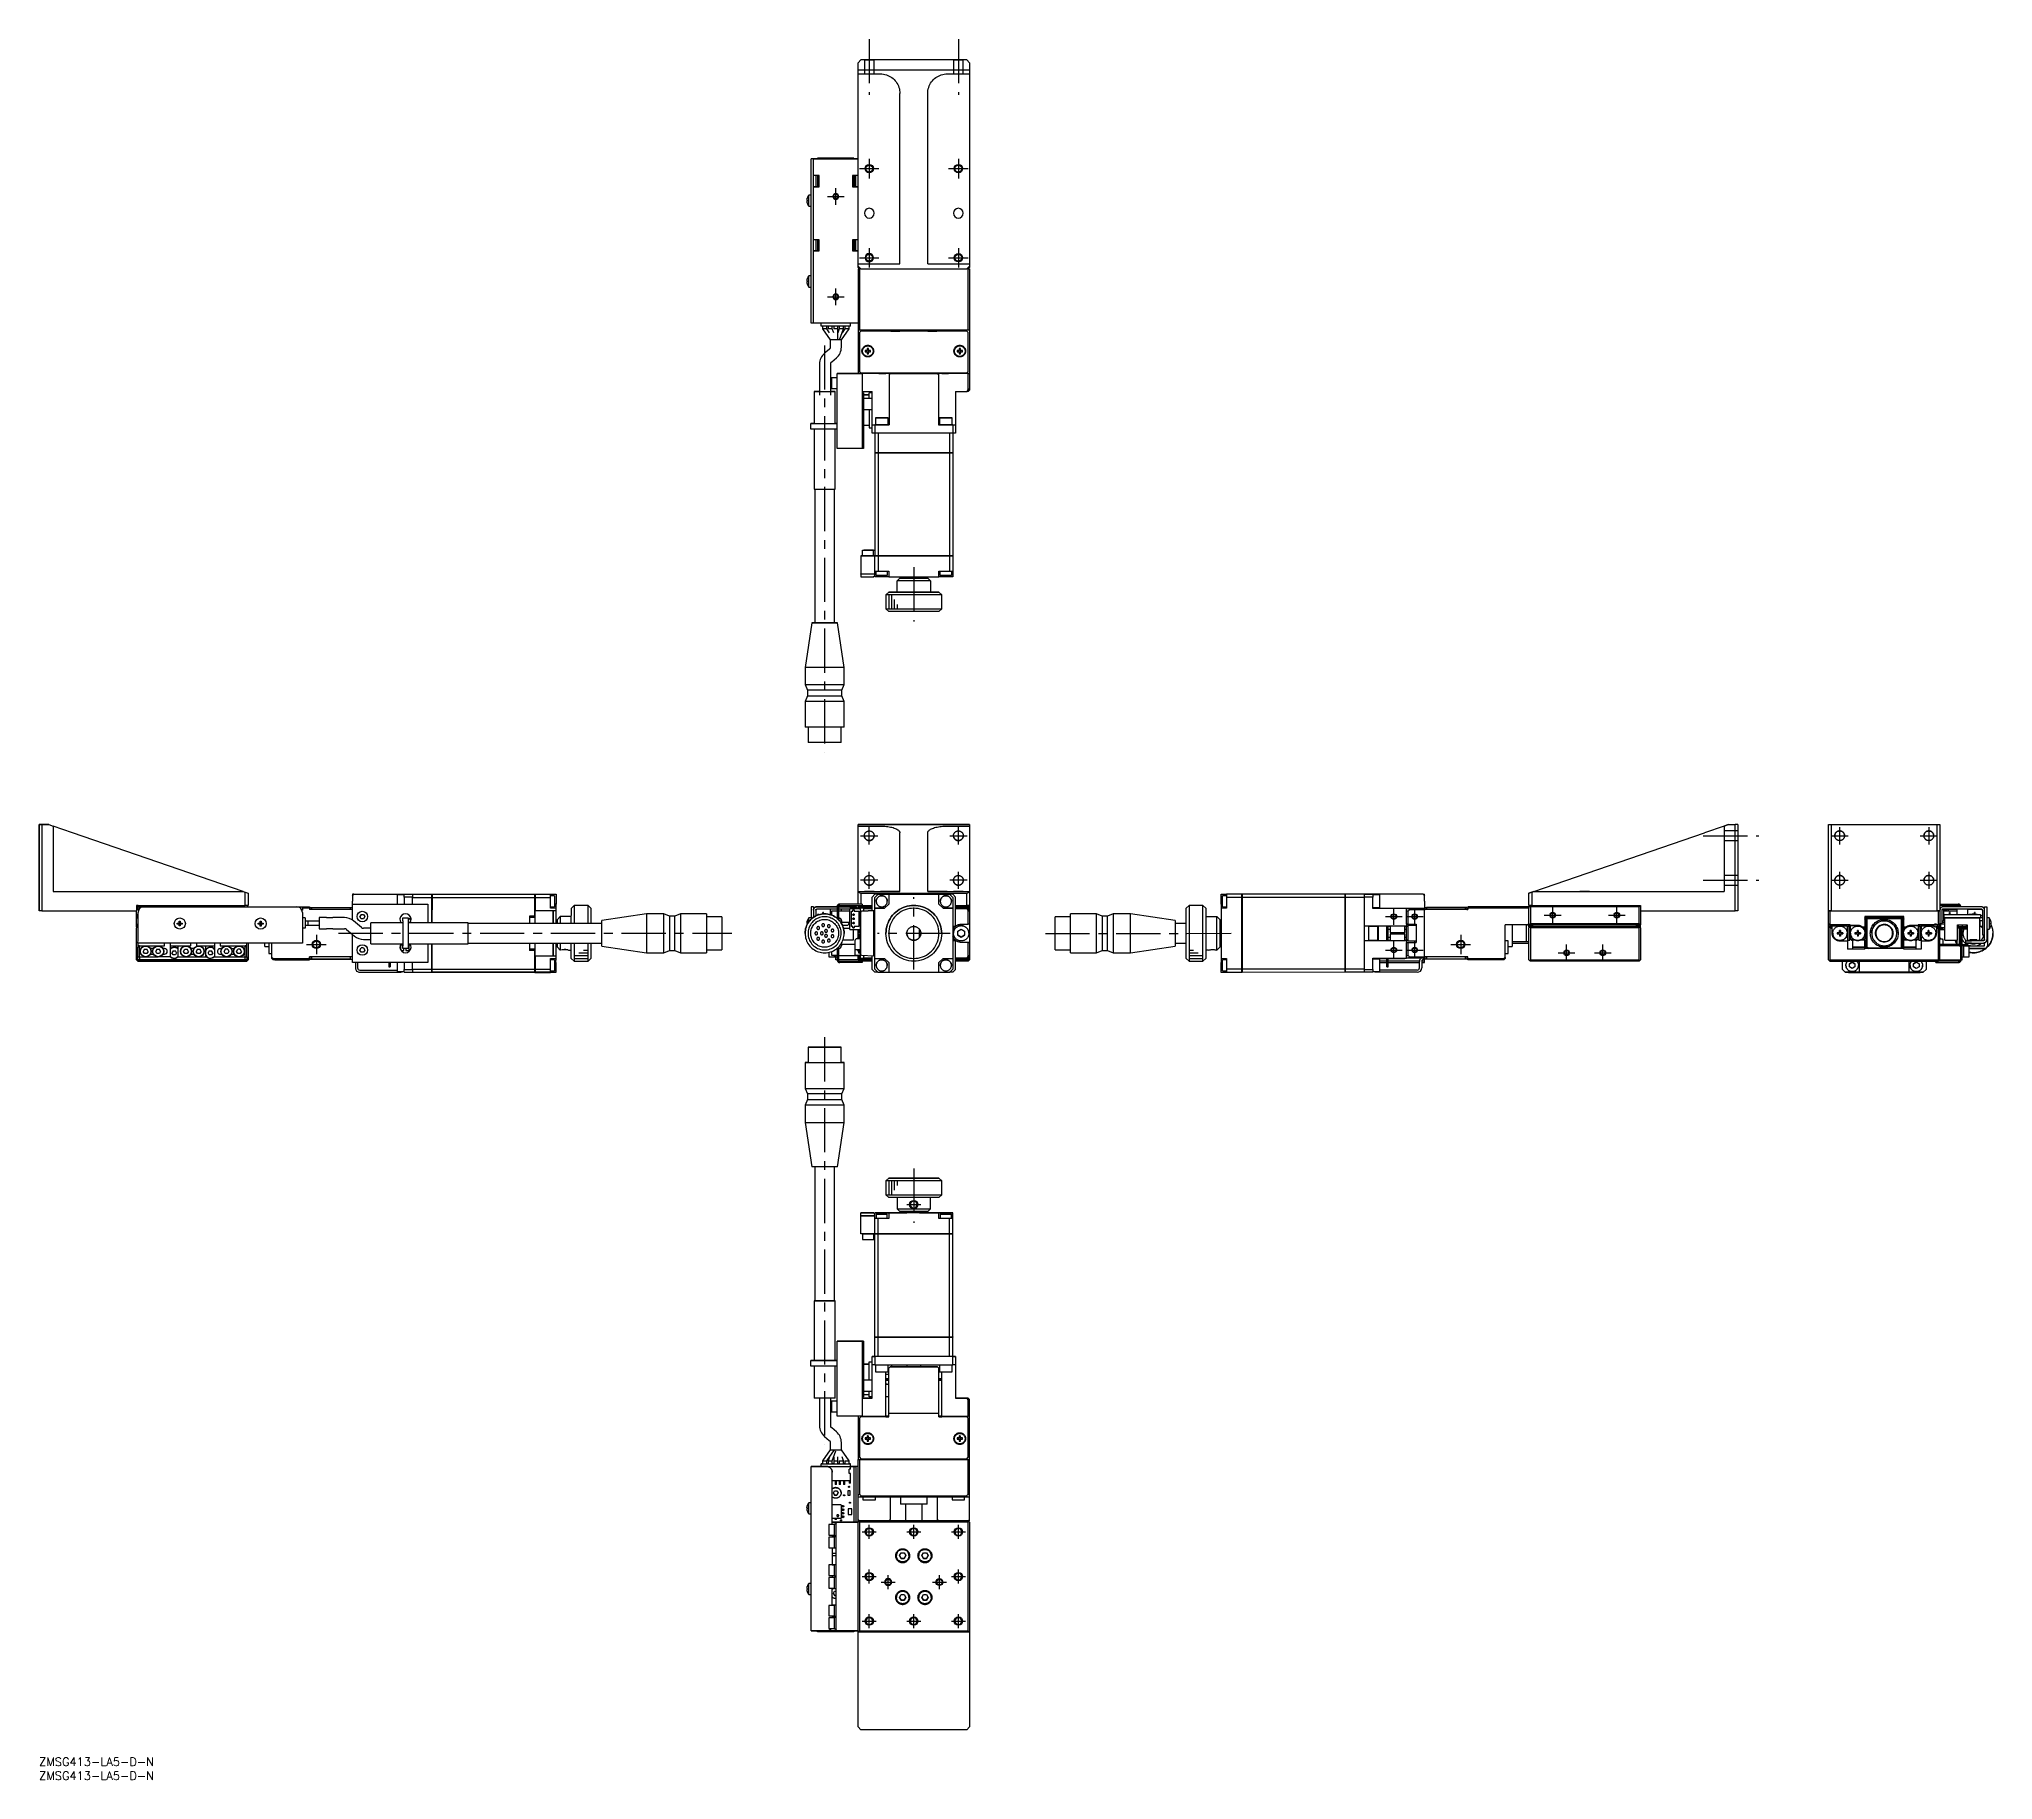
# Model space of a CAD drawing. Extents: x 0 to 701, y -8 to 617.
import ezdxf

# ---------------------------------------------------------------- set-up
doc = ezdxf.new("R2010")
doc.units = 0
doc.header["$LTSCALE"] = 0.5
doc.linetypes.add('CENTER', pattern=[50.8, 31.75, -6.35, 6.35, -6.35])
doc.linetypes.add('DASHED', pattern=[19.05, 12.7, -6.35])
for name, color, linetype in [('MSM_CENTER', 1, 'CENTER'), ('MSM_CONTINUOUS', 7, 'CONTINUOUS'), ('MSM_DASHED', 4, 'DASHED'), ('MSM_NARROW', 5, 'CONTINUOUS'), ('MSM_PART_NUMBER', 7, 'CONTINUOUS')]:
    doc.layers.add(name, color=color, linetype=linetype)
doc.styles.get("Standard").update_dxf_attribs({"font": 'txt.shx', "height": 1, "bigfont": 'bigfont.shx'})

# ---------------------------------------------------------------- blocks, each defined once
blk = doc.blocks.new('*U2')
at = {"layer": 'MSM_PART_NUMBER'}
blk.add_text('ZMSG413-LA5-D-N', height=3, dxfattribs=at).set_placement((0, -3))
blk = doc.blocks.new('*U3')
at = {"layer": 'MSM_PART_NUMBER'}
blk.add_text('ZMSG413-LA5-D-N', height=3, dxfattribs=at).set_placement((0, -8))

msp = doc.modelspace()

# ---------------------------------------------------------------- linework, layer by layer
at = {"layer": 'MSM_CENTER'}
for p, q in [((297.893841, 616.804927), (297.893841, 596.804927)), ((329.893841, 616.804927), (329.893841, 596.804927)), ((294.393841, 570.309196), (301.393841, 570.309196)), ((297.893841, 573.809196), (297.893841, 566.809196)), ((326.393841, 570.309196), (333.393841, 570.309196)), ((329.893841, 573.809196), (329.893841, 566.809196)), ((285.893841, 557.309196), (285.893841, 563.309196)), ((282.893841, 560.309196), (288.893841, 560.309196)), ((297.893841, 541.809196), (297.893841, 534.809196)), ((329.893841, 541.809196), (329.893841, 534.809196)), ((294.393841, 538.309196), (301.393841, 538.309196)), ((326.393841, 538.309196), (333.393841, 538.309196)), ((285.893841, 521.309196), (285.893841, 527.309196)), ((282.893841, 524.309196), (288.893841, 524.309196)), ((281.893841, 506.859779), (281.893841, 360.760384)), ((313.893841, 427.310333), (313.893841, 407.810333)), ((294.793841, 330.874204), (300.993841, 330.874204)), ((297.893841, 327.774204), (297.893841, 333.974204)), ((326.793841, 330.874204), (332.993841, 330.874204)), ((329.893841, 327.774204), (329.893841, 333.974204)), ((597.153704, 330.871488), (617.153703, 330.874223)), ((643.034415, 330.874204), (649.234415, 330.874204)), ((646.134415, 333.974204), (646.134415, 327.774204)), ((675.034415, 330.874204), (681.234415, 330.874204)), ((678.134415, 333.974204), (678.134415, 327.774204)), ((297.893841, 311.77352), (297.893841, 317.97352)), ((329.893841, 311.77352), (329.893841, 317.97352)), ((646.134415, 317.974204), (646.134415, 311.774204)), ((678.134415, 317.974204), (678.134415, 311.774204)), ((300.993841, 314.87352), (294.793841, 314.87352)), ((313.893841, 282.84726), (313.893841, 308.847259)), ((332.993841, 314.87352), (326.793841, 314.87352)), ((597.155892, 314.871488), (617.155892, 314.874223)), ((643.034415, 314.874204), (649.234415, 314.874204)), ((675.034415, 314.874204), (681.234415, 314.874204)), ((483.153562, 301.860595), (489.153562, 301.860595)), ((486.153562, 298.860595), (486.153562, 304.860595)), ((490.653562, 301.860595), (496.653562, 301.860595)), ((493.653562, 298.860595), (493.653562, 304.860595)), ((540.153562, 302.360594), (546.153562, 302.360594)), ((543.153562, 299.360594), (543.153562, 305.360594)), ((563.153562, 302.360594), (569.153562, 302.360594)), ((566.153562, 299.360594), (566.153562, 305.360594)), ((99.496237, 295.360595), (99.496237, 288.360595)), ((107.446784, 295.874204), (248.546783, 295.874204)), ((326.893841, 295.84726), (300.893841, 295.84726)), ((361.103016, 295.840209), (429.703016, 295.849592)), ((510.153562, 295.360594), (510.153562, 288.360594)), ((95.996237, 291.860595), (102.996237, 291.860595)), ((483.153562, 289.860595), (489.153562, 289.860595)), ((486.153562, 286.860595), (486.153562, 292.860595)), ((490.653562, 289.860595), (496.653562, 289.860595)), ((493.653562, 286.860595), (493.653562, 292.860595)), ((506.653562, 291.860594), (513.653562, 291.860594)), ((545.153562, 288.860594), (551.153562, 288.860594)), ((548.153562, 285.860594), (548.153562, 291.860594)), ((558.153562, 288.860594), (564.153562, 288.860594)), ((561.153562, 285.860594), (561.153562, 291.860594)), ((281.893841, 258.548904), (281.893841, 112.448904)), ((313.893841, 211.498904), (313.893841, 191.998904)), ((311.393843, 198.498081), (316.393843, 198.498081)), ((295.393841, 81), (300.393841, 81)), ((297.893841, 78.5), (297.893841, 83.5)), ((311.393841, 81), (316.393841, 81)), ((313.893841, 78.5), (313.893841, 83.5)), ((327.393841, 81), (332.393841, 81)), ((329.893841, 78.5), (329.893841, 83.5)), ((295.393841, 65), (300.393841, 65)), ((297.893841, 62.5), (297.893841, 67.5)), ((304.693841, 60.5), (304.693841, 65.5)), ((323.093841, 60.500041), (323.093841, 65.500041)), ((327.393841, 65), (332.393841, 65)), ((329.893841, 62.5), (329.893841, 67.5)), ((302.193841, 63), (307.193841, 63)), ((320.593841, 63.000041), (325.593841, 63.000041)), ((297.893841, 46.5), (297.893841, 51.5)), ((313.893841, 46.5), (313.893841, 51.5)), ((329.893841, 46.5), (329.893841, 51.5)), ((295.393841, 49), (300.393841, 49)), ((311.393841, 49), (316.393841, 49)), ((327.393841, 49), (332.393841, 49))]:
    msp.add_line(p, q, dxfattribs=at)
at = {"layer": 'MSM_CONTINUOUS'}
for p, q in [((293.893841, 608.309237), (294.893841, 609.309237)), ((294.893841, 609.304997), (293.893841, 608.304997)), ((293.893841, 534.809033), (293.893841, 608.309237)), ((293.893841, 605.804997), (333.893841, 605.804997)), ((293.893841, 604.305068), (301.893841, 604.305068)), ((294.893841, 609.309237), (294.893841, 609.304997)), ((332.893841, 609.309237), (294.893841, 609.309237)), ((332.893841, 609.304997), (294.893841, 609.304997)), ((296.143841, 609.307732), (296.149236, 609.307751)), ((296.150501, 609.307712), (296.143841, 609.307732)), ((296.143841, 609.305544), (296.149236, 609.305563)), ((296.150501, 609.305523), (296.143841, 609.305544)), ((296.149236, 609.307751), (296.165387, 609.30777)), ((296.149236, 609.305563), (296.165387, 609.305581)), ((296.170428, 609.307691), (296.150501, 609.307712)), ((296.170428, 609.305502), (296.150501, 609.305523)), ((296.165387, 609.30777), (296.192194, 609.307788)), ((296.165387, 609.305581), (296.192194, 609.3056)), ((296.203471, 609.307671), (296.170428, 609.307691)), ((296.203471, 609.305482), (296.170428, 609.305502)), ((296.192194, 609.307788), (296.229492, 609.307806)), ((296.192194, 609.3056), (296.229493, 609.305618)), ((296.249379, 609.307651), (296.203471, 609.307671)), ((296.249379, 609.305462), (296.203471, 609.305482)), ((296.229492, 609.307806), (296.277052, 609.307824)), ((296.229493, 609.305618), (296.277052, 609.305636)), ((296.307803, 609.307631), (296.249379, 609.307651)), ((296.307803, 609.305443), (296.249379, 609.305462)), ((296.277052, 609.307824), (296.33458, 609.307841)), ((296.277052, 609.305636), (296.33458, 609.305653)), ((296.378297, 609.307613), (296.307803, 609.307631)), ((296.378297, 609.305424), (296.307803, 609.305443)), ((296.33458, 609.307841), (296.401721, 609.307858)), ((296.33458, 609.305653), (296.401721, 609.305669)), ((296.460325, 609.307595), (296.378297, 609.307613)), ((296.460325, 609.305407), (296.378297, 609.305424)), ((296.401721, 609.307858), (296.478062, 609.307873)), ((296.401721, 609.305669), (296.478062, 609.305685)), ((296.553264, 609.307579), (296.460325, 609.307595)), ((296.553264, 609.30539), (296.460325, 609.305407)), ((296.478062, 609.307873), (296.563131, 609.307888)), ((296.478062, 609.305685), (296.563131, 609.305699)), ((296.656404, 609.307563), (296.553264, 609.307579)), ((296.656405, 609.305375), (296.553264, 609.30539)), ((296.563131, 609.307888), (296.656404, 609.307902)), ((296.563131, 609.305699), (296.656405, 609.305713)), ((296.656404, 609.307902), (296.757307, 609.307915)), ((296.768963, 609.307549), (296.656404, 609.307563)), ((296.656405, 609.305713), (296.757307, 609.305726)), ((296.768963, 609.305361), (296.656405, 609.305375)), ((296.757307, 609.307915), (296.865217, 609.307926)), ((296.757307, 609.305726), (296.865217, 609.305738)), ((296.890083, 609.307536), (296.768963, 609.307549)), ((296.890083, 609.305348), (296.768963, 609.305361)), ((296.865217, 609.307926), (296.979469, 609.307937)), ((296.865217, 609.305738), (296.979469, 609.305748)), ((297.018841, 609.307525), (296.890083, 609.307536)), ((297.018841, 609.305337), (296.890083, 609.305348)), ((296.979469, 609.307937), (297.099358, 609.307946)), ((296.979469, 609.305748), (297.099358, 609.305757)), ((297.154259, 609.307516), (297.018841, 609.307525)), ((297.15426, 609.305327), (297.018841, 609.305337)), ((297.099358, 609.307946), (297.224145, 609.307954)), ((297.099358, 609.305757), (297.224145, 609.305765)), ((297.295306, 609.307508), (297.154259, 609.307516)), ((297.295306, 609.305319), (297.15426, 609.305327)), ((297.224145, 609.307954), (297.353062, 609.30796)), ((297.224145, 609.305765), (297.353062, 609.305772)), ((297.440908, 609.307501), (297.295306, 609.307508)), ((297.440908, 609.305313), (297.295306, 609.305319)), ((297.353062, 609.30796), (297.485312, 609.307965)), ((297.353062, 609.305772), (297.485312, 609.305777)), ((297.589957, 609.307497), (297.440908, 609.307501)), ((297.589957, 609.305308), (297.440908, 609.305313)), ((297.485312, 609.307965), (297.620081, 609.307969)), ((297.485312, 609.305777), (297.620081, 609.30578)), ((297.741319, 609.307494), (297.589957, 609.307497)), ((297.741319, 609.305306), (297.589957, 609.305308)), ((297.620081, 609.307969), (297.756538, 609.307971)), ((297.620081, 609.30578), (297.756538, 609.305783)), ((297.893841, 609.307493), (297.741319, 609.307494)), ((297.893841, 609.305305), (297.741319, 609.305306)), ((297.756538, 609.307971), (297.893841, 609.307972)), ((297.756538, 609.305783), (298.031145, 609.305783)), ((297.893841, 609.307972), (298.031145, 609.307971)), ((298.046364, 609.307494), (297.893841, 609.307493)), ((298.046364, 609.305306), (297.893841, 609.305305)), ((298.031145, 609.307971), (298.167602, 609.307969)), ((298.031145, 609.305783), (298.167602, 609.30578)), ((298.197726, 609.307497), (298.046364, 609.307494)), ((298.197726, 609.305308), (298.046364, 609.305306)), ((298.167602, 609.307969), (298.302371, 609.307965)), ((298.167602, 609.30578), (298.302371, 609.305777)), ((298.346775, 609.307501), (298.197726, 609.307497)), ((298.346775, 609.305313), (298.197726, 609.305308)), ((298.302371, 609.307965), (298.434621, 609.30796)), ((298.302371, 609.305777), (298.434621, 609.305772)), ((298.492377, 609.307508), (298.346775, 609.307501)), ((298.492377, 609.305319), (298.346775, 609.305313)), ((298.434621, 609.30796), (298.563537, 609.307954)), ((298.434621, 609.305772), (298.563537, 609.305765)), ((298.633423, 609.307516), (298.492377, 609.307508)), ((298.633423, 609.305327), (298.492377, 609.305319)), ((298.563537, 609.307954), (298.688325, 609.307946)), ((298.563537, 609.305765), (298.688325, 609.305757)), ((298.768841, 609.307525), (298.633423, 609.307516)), ((298.768841, 609.305337), (298.633423, 609.305327)), ((298.688325, 609.307946), (298.808214, 609.307937)), ((298.688325, 609.305757), (298.808214, 609.305748)), ((298.8976, 609.307536), (298.768841, 609.307525)), ((298.8976, 609.305348), (298.768841, 609.305337)), ((298.808214, 609.307937), (298.922466, 609.307926)), ((298.808214, 609.305748), (298.922466, 609.305738)), ((299.01872, 609.307549), (298.8976, 609.307536)), ((299.01872, 609.305361), (298.8976, 609.305348)), ((298.922466, 609.307926), (299.030375, 609.307915)), ((298.922466, 609.305738), (299.030376, 609.305726)), ((299.131278, 609.307563), (299.01872, 609.307549)), ((299.131278, 609.305375), (299.01872, 609.305361)), ((299.030375, 609.307915), (299.131278, 609.307902)), ((299.030376, 609.305726), (299.131278, 609.305713)), ((299.131278, 609.307902), (299.224552, 609.307888)), ((299.234419, 609.307579), (299.131278, 609.307563)), ((299.131278, 609.305713), (299.224552, 609.305699)), ((299.234419, 609.30539), (299.131278, 609.305375)), ((299.224552, 609.307888), (299.309621, 609.307873)), ((299.224552, 609.305699), (299.309621, 609.305685)), ((299.327357, 609.307595), (299.234419, 609.307579)), ((299.327358, 609.305407), (299.234419, 609.30539)), ((299.309621, 609.307873), (299.385962, 609.307858)), ((299.309621, 609.305685), (299.385962, 609.305669)), ((299.409386, 609.307613), (299.327357, 609.307595)), ((299.409386, 609.305424), (299.327358, 609.305407)), ((299.385962, 609.307858), (299.453103, 609.307841)), ((299.385962, 609.305669), (299.453103, 609.305653)), ((299.47988, 609.307631), (299.409386, 609.307613)), ((299.47988, 609.305443), (299.409386, 609.305424)), ((299.453103, 609.307841), (299.510631, 609.307824)), ((299.453103, 609.305653), (299.510631, 609.305636)), ((299.538303, 609.307651), (299.47988, 609.307631)), ((299.538304, 609.305462), (299.47988, 609.305443)), ((299.510631, 609.307824), (299.55819, 609.307806)), ((299.510631, 609.305636), (299.55819, 609.305618)), ((299.584212, 609.307671), (299.538303, 609.307651)), ((299.584212, 609.305482), (299.538304, 609.305462)), ((299.55819, 609.307806), (299.595489, 609.307788)), ((299.55819, 609.305618), (299.595489, 609.3056)), ((299.617255, 609.307691), (299.584212, 609.307671)), ((299.617255, 609.305502), (299.584212, 609.305482)), ((299.595489, 609.307788), (299.622296, 609.30777)), ((299.595489, 609.3056), (299.622296, 609.305581)), ((299.637182, 609.307712), (299.617255, 609.307691)), ((299.637182, 609.305523), (299.617255, 609.305502)), ((299.622296, 609.30777), (299.638447, 609.307751)), ((299.622296, 609.305581), (299.638447, 609.305563)), ((299.643841, 609.307732), (299.637182, 609.307712)), ((299.643841, 609.305544), (299.637182, 609.305523)), ((299.638447, 609.307751), (299.643841, 609.307732)), ((299.638447, 609.305563), (299.643841, 609.305544)), ((301.893841, 604.305068), (302.443055, 604.28349)), ((302.443055, 604.28349), (302.988883, 604.21889)), ((302.988883, 604.21889), (303.527959, 604.111666)), ((303.527959, 604.111666), (304.05696, 603.962479)), ((304.05696, 603.962479), (304.572626, 603.772249)), ((304.572626, 603.772249), (305.071775, 603.542149)), ((305.071775, 603.542149), (305.551331, 603.273597)), ((305.551331, 603.273597), (306.008338, 602.96825)), ((321.779345, 602.96825), (322.236352, 603.273597)), ((322.236352, 603.273597), (322.715908, 603.542149)), ((322.715908, 603.542149), (323.215057, 603.772249)), ((323.215057, 603.772249), (323.730723, 603.962479)), ((323.730723, 603.962479), (324.259724, 604.111666)), ((324.259724, 604.111666), (324.7988, 604.21889)), ((324.7988, 604.21889), (325.344628, 604.28349)), ((325.344628, 604.28349), (325.893841, 604.305068)), ((325.893841, 604.305068), (333.893841, 604.305068)), ((328.143841, 609.307732), (328.149236, 609.307751)), ((328.150501, 609.307712), (328.143841, 609.307732)), ((328.143841, 609.305544), (328.149236, 609.305563)), ((328.149236, 609.305525), (328.143841, 609.305544)), ((328.149236, 609.307751), (328.165387, 609.30777)), ((328.149236, 609.305563), (328.165387, 609.305581)), ((328.165387, 609.305507), (328.149236, 609.305525)), ((328.170428, 609.307691), (328.150501, 609.307712)), ((328.165387, 609.30777), (328.192194, 609.307788)), ((328.165387, 609.305581), (328.192194, 609.3056)), ((328.192194, 609.305488), (328.165387, 609.305507)), ((328.203471, 609.307671), (328.170428, 609.307691)), ((328.192194, 609.307788), (328.229492, 609.307806)), ((328.192194, 609.3056), (328.229493, 609.305618)), ((328.229493, 609.30547), (328.192194, 609.305488)), ((328.249379, 609.307651), (328.203471, 609.307671)), ((328.229492, 609.307806), (328.277052, 609.307824)), ((328.229493, 609.305618), (328.277052, 609.305636)), ((328.277052, 609.305452), (328.229493, 609.30547)), ((328.307803, 609.307631), (328.249379, 609.307651)), ((328.277052, 609.307824), (328.33458, 609.307841)), ((328.277052, 609.305636), (328.33458, 609.305653)), ((328.33458, 609.305435), (328.277052, 609.305452)), ((328.378297, 609.307613), (328.307803, 609.307631)), ((328.33458, 609.307841), (328.401721, 609.307858)), ((328.33458, 609.305653), (328.401721, 609.305669)), ((328.401721, 609.305419), (328.33458, 609.305435)), ((328.460325, 609.307595), (328.378297, 609.307613)), ((328.401721, 609.307858), (328.478062, 609.307873)), ((328.401721, 609.305669), (328.478062, 609.305685)), ((328.478062, 609.305403), (328.401721, 609.305419)), ((328.553264, 609.307579), (328.460325, 609.307595)), ((328.478062, 609.307873), (328.563131, 609.307888)), ((328.478062, 609.305685), (328.563131, 609.305699)), ((328.563131, 609.305389), (328.478062, 609.305403)), ((328.656404, 609.307563), (328.553264, 609.307579)), ((328.563131, 609.307888), (328.656404, 609.307902)), ((328.563131, 609.305699), (328.656405, 609.305713)), ((328.656405, 609.305375), (328.563131, 609.305389)), ((328.656404, 609.307902), (328.757307, 609.307915)), ((328.768963, 609.307549), (328.656404, 609.307563)), ((328.656405, 609.305713), (328.757307, 609.305726)), ((328.757307, 609.305362), (328.656405, 609.305375)), ((328.757307, 609.307915), (328.865217, 609.307926)), ((328.757307, 609.305726), (328.865217, 609.305738)), ((328.865217, 609.30535), (328.757307, 609.305362)), ((328.890083, 609.307536), (328.768963, 609.307549)), ((328.865217, 609.307926), (328.979469, 609.307937)), ((328.865217, 609.305738), (328.979469, 609.305748)), ((328.979469, 609.30534), (328.865217, 609.30535)), ((329.018841, 609.307525), (328.890083, 609.307536)), ((328.979469, 609.307937), (329.099358, 609.307946)), ((328.979469, 609.305748), (329.099358, 609.305757)), ((329.099358, 609.305331), (328.979469, 609.30534)), ((329.154259, 609.307516), (329.018841, 609.307525)), ((329.099358, 609.307946), (329.224145, 609.307954)), ((329.099358, 609.305757), (329.224145, 609.305765)), ((329.224145, 609.305323), (329.099358, 609.305331)), ((329.295306, 609.307508), (329.154259, 609.307516)), ((329.224145, 609.307954), (329.353062, 609.30796)), ((329.224145, 609.305765), (329.353062, 609.305772)), ((329.353062, 609.305316), (329.224145, 609.305323)), ((329.440908, 609.307501), (329.295306, 609.307508)), ((329.353062, 609.30796), (329.485312, 609.307965)), ((329.353062, 609.305772), (329.485312, 609.305777)), ((329.485312, 609.305311), (329.353062, 609.305316)), ((329.589957, 609.307497), (329.440908, 609.307501)), ((329.485312, 609.307965), (329.620081, 609.307969)), ((329.485312, 609.305777), (329.620081, 609.30578)), ((329.620081, 609.305308), (329.485312, 609.305311)), ((329.741319, 609.307494), (329.589957, 609.307497)), ((329.620081, 609.307969), (329.756538, 609.307971)), ((329.620081, 609.30578), (329.756538, 609.305783)), ((329.756538, 609.305305), (329.620081, 609.305308)), ((329.893841, 609.307493), (329.741319, 609.307494)), ((329.756538, 609.307971), (329.893841, 609.307972)), ((329.756538, 609.305783), (330.031145, 609.305783)), ((330.031145, 609.305305), (329.756538, 609.305305)), ((329.893841, 609.307972), (330.031145, 609.307971)), ((330.046364, 609.307494), (329.893841, 609.307493)), ((330.031145, 609.307971), (330.167602, 609.307969)), ((330.031145, 609.305783), (330.167602, 609.30578)), ((330.167602, 609.305308), (330.031145, 609.305305)), ((330.197726, 609.307497), (330.046364, 609.307494)), ((330.167602, 609.307969), (330.302371, 609.307965)), ((330.167602, 609.30578), (330.302371, 609.305777)), ((330.302371, 609.305311), (330.167602, 609.305308)), ((330.346775, 609.307501), (330.197726, 609.307497)), ((330.302371, 609.307965), (330.434621, 609.30796)), ((330.302371, 609.305777), (330.434621, 609.305772)), ((330.434621, 609.305316), (330.302371, 609.305311)), ((330.492377, 609.307508), (330.346775, 609.307501)), ((330.434621, 609.30796), (330.563537, 609.307954)), ((330.434621, 609.305772), (330.563537, 609.305765)), ((330.563537, 609.305323), (330.434621, 609.305316)), ((330.633423, 609.307516), (330.492377, 609.307508)), ((330.563537, 609.307954), (330.688325, 609.307946)), ((330.563537, 609.305765), (330.688325, 609.305757)), ((330.688325, 609.305331), (330.563537, 609.305323)), ((330.768841, 609.307525), (330.633423, 609.307516)), ((330.688325, 609.307946), (330.808214, 609.307937)), ((330.688325, 609.305757), (330.808214, 609.305748)), ((330.808214, 609.30534), (330.688325, 609.305331)), ((330.8976, 609.307536), (330.768841, 609.307525)), ((330.808214, 609.307937), (330.922466, 609.307926)), ((330.808214, 609.305748), (330.922466, 609.305738)), ((330.922466, 609.30535), (330.808214, 609.30534)), ((331.01872, 609.307549), (330.8976, 609.307536)), ((330.922466, 609.307926), (331.030375, 609.307915)), ((330.922466, 609.305738), (331.030376, 609.305726)), ((331.030376, 609.305362), (330.922466, 609.30535)), ((331.131278, 609.307563), (331.01872, 609.307549)), ((331.030375, 609.307915), (331.131278, 609.307902)), ((331.030376, 609.305726), (331.131278, 609.305713)), ((331.131278, 609.305375), (331.030376, 609.305362)), ((331.131278, 609.307902), (331.224552, 609.307888)), ((331.234419, 609.307579), (331.131278, 609.307563)), ((331.131278, 609.305713), (331.224552, 609.305699)), ((331.224552, 609.305389), (331.131278, 609.305375)), ((331.224552, 609.307888), (331.309621, 609.307873)), ((331.224552, 609.305699), (331.309621, 609.305685)), ((331.309621, 609.305403), (331.224552, 609.305389)), ((331.327357, 609.307595), (331.234419, 609.307579)), ((331.309621, 609.307873), (331.385962, 609.307858)), ((331.309621, 609.305685), (331.385962, 609.305669)), ((331.385962, 609.305419), (331.309621, 609.305403)), ((331.409386, 609.307613), (331.327357, 609.307595)), ((331.385962, 609.307858), (331.453103, 609.307841)), ((331.385962, 609.305669), (331.453103, 609.305653)), ((331.453103, 609.305435), (331.385962, 609.305419)), ((331.47988, 609.307631), (331.409386, 609.307613)), ((331.453103, 609.307841), (331.510631, 609.307824)), ((331.453103, 609.305653), (331.510631, 609.305636)), ((331.510631, 609.305452), (331.453103, 609.305435)), ((331.538303, 609.307651), (331.47988, 609.307631)), ((331.510631, 609.307824), (331.55819, 609.307806)), ((331.510631, 609.305636), (331.55819, 609.305618)), ((331.55819, 609.30547), (331.510631, 609.305452)), ((331.584212, 609.307671), (331.538303, 609.307651)), ((331.55819, 609.307806), (331.595489, 609.307788)), ((331.55819, 609.305618), (331.595489, 609.3056)), ((331.595489, 609.305488), (331.55819, 609.30547)), ((331.617255, 609.307691), (331.584212, 609.307671)), ((331.595489, 609.307788), (331.622296, 609.30777)), ((331.595489, 609.3056), (331.622296, 609.305581)), ((331.622296, 609.305507), (331.595489, 609.305488)), ((331.637182, 609.307712), (331.617255, 609.307691)), ((331.622296, 609.30777), (331.638447, 609.307751)), ((331.622296, 609.305581), (331.638447, 609.305563)), ((331.638447, 609.305525), (331.622296, 609.305507)), ((331.643841, 609.307732), (331.637182, 609.307712)), ((331.638447, 609.307751), (331.643841, 609.307732)), ((331.638447, 609.305563), (331.643841, 609.305544)), ((331.643841, 609.305544), (331.638447, 609.305525)), ((332.893841, 609.304997), (332.893841, 609.309237)), ((332.893841, 609.309237), (333.893841, 608.309237)), ((333.893841, 608.304997), (332.893841, 609.304997)), ((333.893841, 608.309237), (333.893841, 534.809033)), ((306.008338, 602.96825), (306.439978, 602.627988)), ((306.439978, 602.627988), (306.843589, 602.254912)), ((306.843589, 602.254912), (307.216683, 601.85132)), ((307.216683, 601.85132), (307.55696, 601.4197)), ((307.55696, 601.4197), (307.862323, 600.962715)), ((307.862323, 600.962715), (308.130887, 600.483181)), ((308.130887, 600.483181), (308.360998, 599.984055)), ((308.360998, 599.984055), (308.551237, 599.468414)), ((308.551237, 599.468414), (308.700431, 598.939438)), ((308.700431, 598.939438), (308.80766, 598.400387)), ((308.80766, 598.400387), (308.872263, 597.854585)), ((308.872263, 597.854585), (308.893841, 597.305397)), ((308.893841, 536.107219), (308.893841, 597.30828)), ((318.893841, 597.305397), (318.91542, 597.854585)), ((318.893841, 536.107219), (318.893841, 597.305397)), ((318.91542, 597.854585), (318.980023, 598.400387)), ((318.980023, 598.400387), (319.087252, 598.939438)), ((319.087252, 598.939438), (319.236446, 599.468414)), ((319.236446, 599.468414), (319.426685, 599.984055)), ((319.426685, 599.984055), (319.656796, 600.483181)), ((319.656796, 600.483181), (319.92536, 600.962715)), ((319.92536, 600.962715), (320.230723, 601.4197)), ((320.230723, 601.4197), (320.571, 601.85132)), ((320.571, 601.85132), (320.944094, 602.254912)), ((320.944094, 602.254912), (321.347705, 602.627988)), ((321.347705, 602.627988), (321.779345, 602.96825)), ((277.09754, 573.810659), (277.093841, 573.810646)), ((277.093841, 514.809306), (277.093841, 573.810646)), ((277.108615, 573.810672), (277.09754, 573.810659)), ((277.126997, 573.810685), (277.108615, 573.810672)), ((277.152573, 573.810697), (277.126997, 573.810685)), ((277.185186, 573.810709), (277.152573, 573.810697)), ((277.224633, 573.810721), (277.185186, 573.810709)), ((277.270673, 573.810732), (277.224633, 573.810721)), ((277.323021, 573.810743), (277.270673, 573.810732)), ((277.381354, 573.810753), (277.323021, 573.810743)), ((277.445313, 573.810762), (277.381354, 573.810753)), ((277.514503, 573.810771), (277.445313, 573.810762)), ((277.588499, 573.810779), (277.514503, 573.810771)), ((277.666843, 573.810786), (277.588499, 573.810779)), ((277.749053, 573.810792), (277.666843, 573.810786)), ((277.834621, 573.810798), (277.749053, 573.810792)), ((277.923021, 573.810802), (277.834621, 573.810798)), ((277.893841, 573.810633), (278.393841, 573.810701)), ((277.893841, 514.809197), (277.893841, 573.810633)), ((278.693841, 573.810126), (277.893841, 573.810126)), ((277.893841, 573.809196), (277.89754, 573.809183)), ((277.89754, 573.809183), (277.908615, 573.809171)), ((277.908615, 573.809171), (277.926997, 573.809158)), ((278.013707, 573.810806), (277.923021, 573.810802)), ((277.926997, 573.809158), (277.952573, 573.809146)), ((277.952573, 573.809146), (277.985186, 573.809134)), ((277.985186, 573.809134), (278.024633, 573.809122)), ((278.10612, 573.810808), (278.013707, 573.810806)), ((278.024633, 573.809122), (278.070673, 573.809111)), ((278.070673, 573.809111), (278.123021, 573.8091)), ((278.19969, 573.81081), (278.10612, 573.810808)), ((278.123021, 573.8091), (278.181354, 573.80909)), ((278.181354, 573.80909), (278.245313, 573.80908)), ((279.393841, 573.81081), (278.19969, 573.81081)), ((278.245313, 573.80908), (278.314504, 573.809072)), ((278.314504, 573.809072), (278.388499, 573.809064)), ((278.388499, 573.809064), (278.466843, 573.809056)), ((278.393841, 573.810701), (279.393841, 573.810701)), ((278.466843, 573.809056), (278.549053, 573.80905)), ((278.549053, 573.80905), (278.634621, 573.809045)), ((278.634621, 573.809045), (278.723021, 573.80904)), ((278.693841, 573.809196), (278.693841, 573.810126)), ((279.093841, 573.809142), (278.693841, 573.809196)), ((278.723021, 573.80904), (278.813707, 573.809037)), ((278.813707, 573.809037), (278.90612, 573.809034)), ((278.90612, 573.809034), (278.99969, 573.809033)), ((278.99969, 573.809033), (279.093841, 573.809032)), ((279.093841, 573.809142), (292.693841, 573.809142)), ((279.093841, 573.809032), (292.693841, 573.809032)), ((292.393841, 574.109579), (279.393841, 574.109579)), ((279.393841, 574.109579), (279.393841, 573.809142)), ((292.393841, 574.109415), (279.393841, 574.109415)), ((292.393841, 573.809142), (292.393841, 574.109579)), ((293.893841, 573.811631), (292.393841, 573.811631)), ((292.393841, 573.810947), (293.893841, 573.810947)), ((293.093841, 573.809196), (292.693841, 573.809142)), ((292.693841, 573.809032), (292.787992, 573.809033)), ((292.787992, 573.809033), (292.881563, 573.809034)), ((292.881563, 573.809034), (292.973976, 573.809037)), ((292.973976, 573.809037), (293.064662, 573.80904)), ((293.064662, 573.80904), (293.153061, 573.809045)), ((293.093841, 573.809196), (293.093841, 573.809579)), ((293.893841, 573.809579), (293.093841, 573.809579)), ((293.153061, 573.809045), (293.23863, 573.80905)), ((293.23863, 573.80905), (293.32084, 573.809056)), ((293.32084, 573.809056), (293.399184, 573.809064)), ((293.399184, 573.809064), (293.473179, 573.809072)), ((293.473179, 573.809072), (293.542369, 573.80908)), ((293.542369, 573.80908), (293.606328, 573.80909)), ((293.606328, 573.80909), (293.664662, 573.8091)), ((293.664662, 573.8091), (293.717009, 573.809111)), ((293.717009, 573.809111), (293.763049, 573.809122)), ((293.763049, 573.809122), (293.802497, 573.809134)), ((293.802497, 573.809134), (293.835109, 573.809146)), ((293.835109, 573.809146), (293.860685, 573.809158)), ((293.860685, 573.809158), (293.879067, 573.809171)), ((293.879067, 573.809171), (293.890142, 573.809183)), ((293.890142, 573.809183), (293.893841, 573.809196)), ((277.89754, 567.809184), (277.893841, 567.809196)), ((278.693841, 563.809716), (277.893841, 563.809716)), ((277.893841, 563.809196), (277.89754, 563.809184)), ((277.908615, 567.809171), (277.89754, 567.809184)), ((277.89754, 563.809184), (277.908615, 563.809171)), ((277.926997, 567.809158), (277.908615, 567.809171)), ((277.908615, 563.809171), (277.926997, 563.809158)), ((277.952573, 567.809146), (277.926997, 567.809158)), ((277.926997, 563.809158), (277.952573, 563.809146)), ((277.985186, 567.809134), (277.952573, 567.809146)), ((277.952573, 563.809146), (277.985186, 563.809134)), ((278.024633, 567.809122), (277.985186, 567.809134)), ((277.985186, 563.809134), (278.024633, 563.809122)), ((278.070673, 567.809111), (278.024633, 567.809122)), ((278.024633, 563.809122), (278.070673, 563.809111)), ((278.123021, 567.8091), (278.070673, 567.809111)), ((278.070673, 563.809111), (278.123021, 563.8091)), ((278.181354, 567.80909), (278.123021, 567.8091)), ((278.123021, 563.8091), (278.181354, 563.80909)), ((278.245313, 567.80908), (278.181354, 567.80909)), ((278.181354, 563.80909), (278.245313, 563.80908)), ((278.314504, 567.809072), (278.245313, 567.80908)), ((278.245313, 563.80908), (278.314504, 563.809072)), ((278.388499, 567.809064), (278.314504, 567.809072)), ((278.314504, 563.809072), (278.388499, 563.809064)), ((278.466843, 567.809056), (278.388499, 567.809064)), ((278.388499, 563.809064), (278.466843, 563.809057)), ((278.549053, 567.80905), (278.466843, 567.809056)), ((278.466843, 563.809057), (278.549053, 563.80905)), ((278.634621, 567.809045), (278.549053, 567.80905)), ((278.549053, 563.80905), (278.634621, 563.809045)), ((278.723021, 567.80904), (278.634621, 567.809045)), ((278.634621, 563.809045), (278.723021, 563.80904)), ((278.693841, 567.809042), (278.693841, 563.809196)), ((279.093841, 563.809142), (278.693841, 563.809196)), ((278.813707, 567.809037), (278.723021, 567.80904)), ((278.723021, 563.80904), (278.813707, 563.809037)), ((278.90612, 567.809034), (278.813707, 567.809037)), ((278.813707, 563.809037), (278.90612, 563.809034)), ((278.99969, 567.809033), (278.90612, 567.809034)), ((278.90612, 563.809034), (278.99969, 563.809033)), ((279.093841, 567.809032), (278.99969, 567.809033)), ((278.99969, 563.809033), (279.093841, 563.809032)), ((279.893841, 567.809032), (279.093841, 567.809032)), ((279.093841, 563.809142), (279.893841, 563.809142)), ((279.093841, 563.809032), (279.893841, 563.809032)), ((279.393841, 567.809032), (279.393841, 563.809142)), ((279.893841, 563.809032), (279.893841, 567.809032)), ((291.893841, 567.809032), (291.893841, 563.809032)), ((292.693841, 567.809032), (291.893841, 567.809032)), ((291.893841, 563.809142), (292.693841, 563.809142)), ((291.893841, 563.809032), (292.693841, 563.809032)), ((292.393841, 563.809142), (292.393841, 567.809032)), ((292.593841, 563.809443), (292.593841, 567.809032)), ((292.593841, 563.809443), (293.093841, 563.809443)), ((292.787992, 567.809033), (292.693841, 567.809032)), ((293.093841, 563.809196), (292.693841, 563.809142)), ((292.693841, 563.809032), (292.787992, 563.809033)), ((292.881563, 567.809034), (292.787992, 567.809033)), ((292.787992, 563.809033), (292.881563, 563.809034)), ((292.973976, 567.809037), (292.881563, 567.809034)), ((292.881563, 563.809034), (292.973976, 563.809037)), ((293.064662, 567.80904), (292.973976, 567.809037)), ((292.973976, 563.809037), (293.064662, 563.80904)), ((293.153061, 567.809045), (293.064662, 567.80904)), ((293.064662, 563.80904), (293.153061, 563.809045)), ((293.093841, 563.809196), (293.093841, 567.809042)), ((293.893841, 563.80921), (293.093841, 563.80921)), ((293.23863, 567.80905), (293.153061, 567.809045)), ((293.153061, 563.809045), (293.23863, 563.80905)), ((293.32084, 567.809056), (293.23863, 567.80905)), ((293.23863, 563.80905), (293.32084, 563.809057)), ((293.399184, 567.809064), (293.32084, 567.809056)), ((293.32084, 563.809057), (293.399184, 563.809064)), ((293.473179, 567.809072), (293.399184, 567.809064)), ((293.399184, 563.809064), (293.473179, 563.809072)), ((293.542369, 567.80908), (293.473179, 567.809072)), ((293.473179, 563.809072), (293.542369, 563.80908)), ((293.606328, 567.80909), (293.542369, 567.80908)), ((293.542369, 563.80908), (293.606328, 563.80909)), ((293.664662, 567.8091), (293.606328, 567.80909)), ((293.606328, 563.80909), (293.664662, 563.8091)), ((293.717009, 567.809111), (293.664662, 567.8091)), ((293.664662, 563.8091), (293.717009, 563.809111)), ((293.763049, 567.809122), (293.717009, 567.809111)), ((293.717009, 563.809111), (293.763049, 563.809122)), ((293.802497, 567.809134), (293.763049, 567.809122)), ((293.763049, 563.809122), (293.802497, 563.809134)), ((293.835109, 567.809146), (293.802497, 567.809134)), ((293.802497, 563.809134), (293.835109, 563.809146)), ((293.860685, 567.809158), (293.835109, 567.809146)), ((293.835109, 563.809146), (293.860685, 563.809158)), ((293.879067, 567.809171), (293.860685, 567.809158)), ((293.860685, 563.809158), (293.879067, 563.809171)), ((293.890142, 567.809184), (293.879067, 567.809171)), ((293.879067, 563.809171), (293.890142, 563.809184)), ((293.893841, 567.809196), (293.890142, 567.809184)), ((293.890142, 563.809184), (293.893841, 563.809196)), ((275.544286, 559.346393), (275.503982, 558.989828)), ((275.503982, 558.989828), (275.62432, 558.989732)), ((275.503982, 558.629878), (275.62432, 558.629974)), ((275.503982, 558.629878), (275.624312, 558.629878)), ((275.503982, 558.629828), (275.544286, 558.273263)), ((275.62432, 558.629732), (275.503982, 558.629828)), ((275.503982, 558.629828), (275.624315, 558.629828)), ((275.62432, 559.69619), (275.544286, 559.346393)), ((275.544286, 558.273263), (275.62432, 557.923467)), ((275.595894, 559.591108), (275.62432, 559.696239)), ((275.619697, 559.698469), (275.62432, 559.69619)), ((275.619697, 558.810356), (275.62432, 558.989974)), ((275.619697, 557.921237), (275.62432, 557.923516)), ((275.62432, 557.923467), (275.619697, 557.921237)), ((275.62432, 558.989732), (275.62432, 558.629732)), ((276.195842, 556.809853), (276.195842, 560.809853)), ((277.093841, 560.809853), (276.195842, 560.809853)), ((276.195842, 556.809853), (277.093841, 556.809853)), ((277.89754, 544.809184), (277.893841, 544.809197)), ((278.693841, 540.809716), (277.893841, 540.809716)), ((277.893841, 540.809197), (277.89754, 540.809184)), ((277.908615, 544.809171), (277.89754, 544.809184)), ((277.89754, 540.809184), (277.908615, 540.809171)), ((277.926997, 544.809158), (277.908615, 544.809171)), ((277.908615, 540.809171), (277.926997, 540.809158)), ((277.952573, 544.809146), (277.926997, 544.809158)), ((277.926997, 540.809158), (277.952573, 540.809146)), ((277.985186, 544.809134), (277.952573, 544.809146)), ((277.952573, 540.809146), (277.985186, 540.809134)), ((278.024633, 544.809122), (277.985186, 544.809134)), ((277.985186, 540.809134), (278.024633, 540.809122)), ((278.070673, 544.809111), (278.024633, 544.809122)), ((278.024633, 540.809122), (278.070673, 540.809111)), ((278.123021, 544.8091), (278.070673, 544.809111)), ((278.070673, 540.809111), (278.123021, 540.8091)), ((278.181354, 544.80909), (278.123021, 544.8091)), ((278.123021, 540.8091), (278.181354, 540.80909)), ((278.245313, 544.809081), (278.181354, 544.80909)), ((278.181354, 540.80909), (278.245313, 540.809081)), ((278.314504, 544.809072), (278.245313, 544.809081)), ((278.245313, 540.809081), (278.314504, 540.809072)), ((278.388499, 544.809064), (278.314504, 544.809072)), ((278.314504, 540.809072), (278.388499, 540.809064)), ((278.466843, 544.809057), (278.388499, 544.809064)), ((278.388499, 540.809064), (278.466843, 540.809057)), ((278.549053, 544.80905), (278.466843, 544.809057)), ((278.466843, 540.809057), (278.549053, 540.80905)), ((278.634621, 544.809045), (278.549053, 544.80905)), ((278.549053, 540.80905), (278.634621, 540.809045)), ((278.723021, 544.809041), (278.634621, 544.809045)), ((278.634621, 540.809045), (278.723021, 540.809041)), ((278.693841, 544.809042), (278.693841, 540.809197)), ((279.093841, 540.809142), (278.693841, 540.809197)), ((278.813707, 544.809037), (278.723021, 544.809041)), ((278.723021, 540.809041), (278.813707, 540.809037)), ((278.90612, 544.809035), (278.813707, 544.809037)), ((278.813707, 540.809037), (278.90612, 540.809035)), ((278.99969, 544.809033), (278.90612, 544.809035)), ((278.90612, 540.809035), (278.99969, 540.809033)), ((279.093841, 544.809032), (278.99969, 544.809033)), ((278.99969, 540.809033), (279.893841, 540.809033)), ((279.893841, 544.809032), (279.093841, 544.809032)), ((279.093841, 540.809142), (279.893841, 540.809142)), ((279.393841, 544.809032), (279.393841, 540.809142)), ((279.893841, 540.809033), (279.893841, 544.809032)), ((292.693841, 544.809032), (291.893841, 544.809032)), ((291.893841, 544.809032), (291.893841, 540.809033)), ((291.893841, 540.809142), (292.693841, 540.809142)), ((291.893841, 540.809033), (292.787992, 540.809033)), ((292.393841, 540.809142), (292.393841, 544.809032)), ((292.593841, 540.809443), (292.593841, 544.809032)), ((292.593841, 540.809443), (293.093841, 540.809443)), ((292.787992, 544.809033), (292.693841, 544.809032)), ((293.093841, 540.809197), (292.693841, 540.809142)), ((292.881563, 544.809035), (292.787992, 544.809033)), ((292.787992, 540.809033), (292.881563, 540.809035)), ((292.973976, 544.809037), (292.881563, 544.809035)), ((292.881563, 540.809035), (292.973976, 540.809037)), ((293.064662, 544.809041), (292.973976, 544.809037)), ((292.973976, 540.809037), (293.064662, 540.809041)), ((293.153061, 544.809045), (293.064662, 544.809041)), ((293.064662, 540.809041), (293.153061, 540.809045)), ((293.093841, 540.809197), (293.093841, 544.809042)), ((293.893841, 540.80921), (293.093841, 540.80921)), ((293.23863, 544.80905), (293.153061, 544.809045)), ((293.153061, 540.809045), (293.23863, 540.80905)), ((293.32084, 544.809057), (293.23863, 544.80905)), ((293.23863, 540.80905), (293.32084, 540.809057)), ((293.399184, 544.809064), (293.32084, 544.809057)), ((293.32084, 540.809057), (293.399184, 540.809064)), ((293.473179, 544.809072), (293.399184, 544.809064)), ((293.399184, 540.809064), (293.473179, 540.809072)), ((293.542369, 544.809081), (293.473179, 544.809072)), ((293.473179, 540.809072), (293.542369, 540.809081)), ((293.606328, 544.80909), (293.542369, 544.809081)), ((293.542369, 540.809081), (293.606328, 540.80909)), ((293.664662, 544.8091), (293.606328, 544.80909)), ((293.606328, 540.80909), (293.664662, 540.8091)), ((293.717009, 544.809111), (293.664662, 544.8091)), ((293.664662, 540.8091), (293.717009, 540.809111)), ((293.763049, 544.809122), (293.717009, 544.809111)), ((293.717009, 540.809111), (293.763049, 540.809122)), ((293.802497, 544.809134), (293.763049, 544.809122)), ((293.763049, 540.809122), (293.802497, 540.809134)), ((293.835109, 544.809146), (293.802497, 544.809134)), ((293.802497, 540.809134), (293.835109, 540.809146)), ((293.860685, 544.809158), (293.835109, 544.809146)), ((293.835109, 540.809146), (293.860685, 540.809158)), ((293.879067, 544.809171), (293.860685, 544.809158)), ((293.860685, 540.809158), (293.879067, 540.809171)), ((293.890142, 544.809184), (293.879067, 544.809171)), ((293.879067, 540.809171), (293.890142, 540.809184)), ((293.893841, 544.809197), (293.890142, 544.809184)), ((293.890142, 540.809184), (293.893841, 540.809197)), ((293.893841, 536.107219), (308.893841, 536.107219)), ((293.893841, 535.308318), (294.893841, 534.308365)), ((294.143841, 534.558998), (293.893841, 534.809033)), ((293.893841, 534.309853), (294.392952, 534.309922)), ((293.893841, 534.309853), (293.893841, 496.808965)), ((293.893841, 534.309101), (294.393841, 534.309033)), ((294.143841, 534.558998), (294.39353, 534.808653)), ((294.393841, 534.309033), (294.143841, 534.558998)), ((294.393841, 534.309033), (294.393841, 512.309033)), ((294.893174, 534.309033), (294.393841, 534.309033)), ((294.893841, 534.308365), (332.893841, 534.308365)), ((318.893841, 536.107219), (333.893841, 536.107219)), ((332.893841, 534.308365), (333.893841, 535.308318)), ((333.393841, 534.309033), (332.894509, 534.309033)), ((333.643841, 534.558998), (333.393841, 534.309033)), ((333.393841, 534.309033), (333.893841, 534.309101)), ((333.393841, 512.309033), (333.393841, 534.309033)), ((333.394153, 534.808653), (333.643841, 534.558998)), ((333.39473, 534.309922), (333.893841, 534.309853)), ((333.893841, 534.809033), (333.643841, 534.558998)), ((333.893841, 534.309853), (333.893841, 490.809267)), ((275.544286, 530.346394), (275.503982, 529.989829)), ((275.503982, 529.989829), (275.62432, 529.989732)), ((275.503982, 529.629878), (275.62432, 529.629975)), ((275.503982, 529.629878), (275.624312, 529.629878)), ((275.503982, 529.629829), (275.544286, 529.273264)), ((275.62432, 529.629732), (275.503982, 529.629829)), ((275.503982, 529.629829), (275.624315, 529.629829)), ((275.62432, 530.69619), (275.544286, 530.346394)), ((275.544286, 529.273264), (275.62432, 528.923467)), ((275.595894, 530.591108), (275.62432, 530.696239)), ((275.619697, 530.698469), (275.62432, 530.69619)), ((275.619697, 528.921237), (275.62432, 528.923516)), ((275.62432, 528.923467), (275.619697, 528.921237)), ((275.62065, 529.891706), (275.62432, 529.989975)), ((275.62432, 529.989732), (275.62432, 529.629732)), ((276.195842, 527.809853), (276.195842, 531.809853)), ((277.093841, 531.809853), (276.195842, 531.809853)), ((276.195842, 527.809853), (277.093841, 527.809853)), ((277.893841, 514.809306), (277.093841, 514.809306)), ((277.89754, 514.809184), (277.893841, 514.809197)), ((277.908615, 514.809171), (277.89754, 514.809184)), ((277.926997, 514.809159), (277.908615, 514.809171)), ((277.952573, 514.809146), (277.926997, 514.809159)), ((277.985186, 514.809134), (277.952573, 514.809146)), ((278.024633, 514.809122), (277.985186, 514.809134)), ((278.070673, 514.809111), (278.024633, 514.809122)), ((278.123021, 514.8091), (278.070673, 514.809111)), ((278.181354, 514.80909), (278.123021, 514.8091)), ((278.245313, 514.809081), (278.181354, 514.80909)), ((278.314504, 514.809072), (278.245313, 514.809081)), ((278.388499, 514.809064), (278.314504, 514.809072)), ((278.466843, 514.809057), (278.388499, 514.809064)), ((278.549053, 514.809051), (278.466843, 514.809057)), ((278.634621, 514.809045), (278.549053, 514.809051)), ((278.723021, 514.809041), (278.634621, 514.809045)), ((278.813707, 514.809037), (278.723021, 514.809041)), ((278.90612, 514.809035), (278.813707, 514.809037)), ((278.99969, 514.809033), (278.90612, 514.809035)), ((292.787992, 514.809033), (278.99969, 514.809033)), ((280.643841, 513.80958), (280.643841, 514.809033)), ((291.143841, 513.80958), (280.643841, 513.80958)), ((281.143841, 513.80958), (281.143841, 512.809833)), ((281.146153, 512.809825), (281.143841, 512.809833)), ((281.146695, 512.809824), (281.143841, 512.809833)), ((281.143841, 512.809833), (283.893841, 508.809833)), ((281.153076, 512.809817), (281.146153, 512.809825)), ((281.155235, 512.809815), (281.146695, 512.809824)), ((281.164565, 512.809809), (281.153076, 512.809817)), ((281.169397, 512.809806), (281.155235, 512.809815)), ((281.180551, 512.809801), (281.164565, 512.809809)), ((281.189072, 512.809798), (281.169397, 512.809806)), ((281.200935, 512.809794), (281.180551, 512.809801)), ((281.21411, 512.80979), (281.189072, 512.809798)), ((281.225591, 512.809786), (281.200935, 512.809794)), ((281.244322, 512.809782), (281.21411, 512.80979)), ((281.254368, 512.809779), (281.225591, 512.809786)), ((281.279477, 512.809774), (281.244322, 512.809782)), ((281.287087, 512.809773), (281.254368, 512.809779)), ((281.319308, 512.809767), (281.279477, 512.809774)), ((281.323547, 512.809766), (281.287087, 512.809773)), ((281.363511, 512.80976), (281.319308, 512.809767)), ((281.363524, 512.80976), (281.323547, 512.809766)), ((281.411751, 512.809754), (281.363511, 512.80976)), ((281.40677, 512.809755), (281.363524, 512.80976)), ((281.453019, 512.80975), (281.40677, 512.809755)), ((281.463659, 512.809749), (281.411751, 512.809754)), ((281.501987, 512.809745), (281.453019, 512.80975)), ((281.518841, 512.809744), (281.463659, 512.809749)), ((281.55337, 512.809742), (281.501987, 512.809745)), ((281.576878, 512.80974), (281.518841, 512.809744)), ((281.606853, 512.809738), (281.55337, 512.809742)), ((281.637326, 512.809737), (281.576878, 512.80974)), ((281.662105, 512.809735), (281.606853, 512.809738)), ((281.699727, 512.809734), (281.637326, 512.809737)), ((281.718786, 512.809733), (281.662105, 512.809735)), ((281.763605, 512.809732), (281.699727, 512.809734)), ((281.776547, 512.809732), (281.718786, 512.809733)), ((281.828474, 512.809731), (281.763605, 512.809732)), ((281.83503, 512.809731), (281.776547, 512.809732)), ((281.893841, 512.80973), (281.828474, 512.809731)), ((281.893876, 512.80973), (281.83503, 512.809731)), ((281.959208, 512.809731), (281.893841, 512.80973)), ((281.952722, 512.809731), (281.893876, 512.80973)), ((282.011205, 512.809732), (281.952722, 512.809731)), ((282.024077, 512.809732), (281.959208, 512.809731)), ((282.068965, 512.809733), (282.011205, 512.809732)), ((282.087955, 512.809734), (282.024077, 512.809732)), ((282.125644, 512.809735), (282.068965, 512.809733)), ((282.150356, 512.809737), (282.087955, 512.809734)), ((282.180895, 512.809738), (282.125644, 512.809735)), ((282.210805, 512.80974), (282.150356, 512.809737)), ((282.234375, 512.809742), (282.180895, 512.809738)), ((282.268841, 512.809744), (282.210805, 512.80974)), ((282.285756, 512.809745), (282.234375, 512.809742)), ((282.324024, 512.809749), (282.268841, 512.809744)), ((282.33472, 512.80975), (282.285756, 512.809745)), ((282.375932, 512.809754), (282.324024, 512.809749)), ((282.380966, 512.809755), (282.33472, 512.80975)), ((282.424171, 512.80976), (282.375932, 512.809754)), ((282.424209, 512.80976), (282.380966, 512.809755)), ((282.468375, 512.809767), (282.424171, 512.80976)), ((282.464181, 512.809766), (282.424209, 512.80976)), ((282.500637, 512.809773), (282.464181, 512.809766)), ((282.508205, 512.809774), (282.468375, 512.809767)), ((282.533352, 512.809779), (282.500637, 512.809773)), ((282.54336, 512.809782), (282.508205, 512.809774)), ((282.562123, 512.809786), (282.533352, 512.809779)), ((282.573572, 512.80979), (282.54336, 512.809782)), ((282.586774, 512.809794), (282.562123, 512.809786)), ((282.598611, 512.809798), (282.573572, 512.80979)), ((282.607153, 512.809801), (282.586774, 512.809794)), ((282.618286, 512.809806), (282.598611, 512.809798)), ((282.623134, 512.809809), (282.607153, 512.809801)), ((282.632447, 512.809815), (282.618286, 512.809806)), ((282.634618, 512.809817), (282.623134, 512.809809)), ((282.640987, 512.809824), (282.632447, 512.809815)), ((282.641535, 512.809825), (282.634618, 512.809817)), ((282.643841, 512.809833), (282.640987, 512.809824)), ((282.643841, 512.809833), (282.641535, 512.809825)), ((282.643841, 512.809833), (282.643841, 513.80958)), ((283.643841, 511.355288), (282.643841, 512.809833)), ((283.143841, 513.80958), (283.143841, 512.809833)), ((283.146153, 512.809825), (283.143841, 512.809833)), ((283.146695, 512.809824), (283.143841, 512.809833)), ((283.153075, 512.809817), (283.146153, 512.809825)), ((283.155235, 512.809815), (283.146695, 512.809824)), ((283.164564, 512.809809), (283.153075, 512.809817)), ((283.169397, 512.809806), (283.155235, 512.809815)), ((283.18055, 512.809801), (283.164564, 512.809809)), ((283.189072, 512.809798), (283.169397, 512.809806)), ((283.200933, 512.809794), (283.18055, 512.809801)), ((283.21411, 512.80979), (283.189072, 512.809798)), ((283.225589, 512.809786), (283.200933, 512.809794)), ((283.244322, 512.809782), (283.21411, 512.80979)), ((283.254364, 512.809779), (283.225589, 512.809786)), ((283.279477, 512.809774), (283.244322, 512.809782)), ((283.287083, 512.809773), (283.254364, 512.809779)), ((283.319308, 512.809767), (283.279477, 512.809774)), ((283.323542, 512.809766), (283.287083, 512.809773)), ((283.363511, 512.80976), (283.319308, 512.809767)), ((283.363517, 512.80976), (283.323542, 512.809766)), ((283.411751, 512.809754), (283.363511, 512.80976)), ((283.406763, 512.809755), (283.363517, 512.80976)), ((283.453011, 512.80975), (283.406763, 512.809755)), ((283.463659, 512.809749), (283.411751, 512.809754)), ((283.501977, 512.809745), (283.453011, 512.80975)), ((283.518841, 512.809744), (283.463659, 512.809749)), ((283.553359, 512.809742), (283.501977, 512.809745)), ((283.576878, 512.80974), (283.518841, 512.809744)), ((283.606841, 512.809738), (283.553359, 512.809742)), ((283.637326, 512.809737), (283.576878, 512.80974)), ((283.662092, 512.809735), (283.606841, 512.809738)), ((283.699727, 512.809734), (283.637326, 512.809737)), ((283.718772, 512.809733), (283.662092, 512.809735)), ((283.763605, 512.809732), (283.699727, 512.809734)), ((283.776531, 512.809732), (283.718772, 512.809733)), ((283.828474, 512.809731), (283.763605, 512.809732)), ((283.835014, 512.809731), (283.776531, 512.809732)), ((283.893841, 512.80973), (283.828474, 512.809731)), ((283.893859, 512.80973), (283.835014, 512.809731)), ((283.959208, 512.809731), (283.893841, 512.80973)), ((283.952704, 512.809731), (283.893859, 512.80973)), ((284.011186, 512.809732), (283.952704, 512.809731)), ((284.024077, 512.809732), (283.959208, 512.809731)), ((284.068945, 512.809733), (284.011186, 512.809732)), ((284.087955, 512.809734), (284.024077, 512.809732)), ((284.125624, 512.809735), (284.068945, 512.809733)), ((284.150356, 512.809737), (284.087955, 512.809734)), ((284.180874, 512.809738), (284.125624, 512.809735)), ((284.210805, 512.80974), (284.150356, 512.809737)), ((284.234355, 512.809742), (284.180874, 512.809738)), ((284.268841, 512.809744), (284.210805, 512.80974)), ((284.285735, 512.809745), (284.234355, 512.809742)), ((284.324024, 512.809749), (284.268841, 512.809744)), ((284.3347, 512.80975), (284.285735, 512.809745)), ((284.375932, 512.809754), (284.324024, 512.809749)), ((284.380947, 512.809755), (284.3347, 512.80975)), ((284.424171, 512.80976), (284.375932, 512.809754)), ((284.42419, 512.80976), (284.380947, 512.809755)), ((284.468375, 512.809767), (284.424171, 512.80976)), ((284.464163, 512.809766), (284.42419, 512.80976)), ((284.500621, 512.809773), (284.464163, 512.809766)), ((284.508205, 512.809774), (284.468375, 512.809767)), ((284.533337, 512.809779), (284.500621, 512.809773)), ((284.54336, 512.809782), (284.508205, 512.809774)), ((284.56211, 512.809786), (284.533337, 512.809779)), ((284.573572, 512.80979), (284.54336, 512.809782)), ((284.586763, 512.809794), (284.56211, 512.809786)), ((284.598611, 512.809798), (284.573572, 512.80979)), ((284.607143, 512.809801), (284.586763, 512.809794)), ((284.618286, 512.809806), (284.598611, 512.809798)), ((284.623126, 512.809809), (284.607143, 512.809801)), ((284.632447, 512.809815), (284.618286, 512.809806)), ((284.634613, 512.809817), (284.623126, 512.809809)), ((284.640987, 512.809824), (284.632447, 512.809815)), ((284.641532, 512.809825), (284.634613, 512.809817)), ((284.643841, 512.809833), (284.640987, 512.809824)), ((284.643841, 512.809833), (284.641532, 512.809825)), ((284.643841, 512.809833), (284.643841, 513.80958)), ((285.143841, 511.355288), (284.643841, 512.809833)), ((285.143841, 513.80958), (285.143841, 512.809833)), ((285.146695, 512.809824), (285.143841, 512.809833)), ((285.155235, 512.809815), (285.146695, 512.809824)), ((285.169397, 512.809806), (285.155235, 512.809815)), ((285.189072, 512.809798), (285.169397, 512.809806)), ((285.21411, 512.80979), (285.189072, 512.809798)), ((285.244322, 512.809782), (285.21411, 512.80979)), ((285.279477, 512.809774), (285.244322, 512.809782)), ((285.319308, 512.809767), (285.279477, 512.809774)), ((285.363511, 512.80976), (285.319308, 512.809767)), ((285.411751, 512.809754), (285.363511, 512.80976)), ((285.463659, 512.809749), (285.411751, 512.809754)), ((285.518841, 512.809744), (285.463659, 512.809749)), ((285.576878, 512.80974), (285.518841, 512.809744)), ((285.637326, 512.809737), (285.576878, 512.80974)), ((285.699727, 512.809734), (285.637326, 512.809737)), ((285.763605, 512.809732), (285.699727, 512.809734)), ((285.828474, 512.809731), (285.763605, 512.809732)), ((285.893841, 512.80973), (285.828474, 512.809731)), ((285.959208, 512.809731), (285.893841, 512.80973)), ((286.024077, 512.809732), (285.959208, 512.809731)), ((286.087955, 512.809734), (286.024077, 512.809732)), ((286.150356, 512.809737), (286.087955, 512.809734)), ((286.210805, 512.80974), (286.150356, 512.809737)), ((286.268841, 512.809744), (286.210805, 512.80974)), ((286.324024, 512.809749), (286.268841, 512.809744)), ((286.375932, 512.809754), (286.324024, 512.809749)), ((286.424171, 512.80976), (286.375932, 512.809754)), ((286.468375, 512.809767), (286.424171, 512.80976)), ((286.508205, 512.809774), (286.468375, 512.809767)), ((286.54336, 512.809782), (286.508205, 512.809774)), ((286.573572, 512.80979), (286.54336, 512.809782)), ((286.598611, 512.809798), (286.573572, 512.80979)), ((286.618286, 512.809806), (286.598611, 512.809798)), ((286.632447, 512.809815), (286.618286, 512.809806)), ((286.640987, 512.809824), (286.632447, 512.809815)), ((286.643841, 512.809833), (286.640987, 512.809824)), ((286.643841, 508.809833), (286.643841, 513.80958)), ((287.143841, 512.809833), (286.643841, 511.355288)), ((287.143841, 513.80958), (287.143841, 512.809833)), ((287.146695, 512.809824), (287.143841, 512.809833)), ((287.155235, 512.809815), (287.146695, 512.809824)), ((287.169396, 512.809806), (287.155235, 512.809815)), ((287.169397, 512.809806), (287.155235, 512.809815)), ((287.18907, 512.809798), (287.169396, 512.809806)), ((287.189072, 512.809798), (287.169397, 512.809806)), ((287.21411, 512.80979), (287.18907, 512.809798)), ((287.244319, 512.809782), (287.214108, 512.80979)), ((287.244322, 512.809782), (287.21411, 512.80979)), ((287.279473, 512.809774), (287.244319, 512.809782)), ((287.279477, 512.809774), (287.244322, 512.809782)), ((287.268841, 508.809833), (288.643841, 512.809833)), ((287.319303, 512.809767), (287.279473, 512.809774)), ((287.319308, 512.809767), (287.279477, 512.809774)), ((287.363505, 512.80976), (287.319303, 512.809767)), ((287.363511, 512.80976), (287.319308, 512.809767)), ((287.411743, 512.809754), (287.363505, 512.80976)), ((287.411751, 512.809754), (287.363511, 512.80976)), ((287.46365, 512.809749), (287.411743, 512.809754)), ((287.463659, 512.809749), (287.411751, 512.809754)), ((287.518831, 512.809744), (287.46365, 512.809749)), ((287.518841, 512.809744), (287.463659, 512.809749)), ((287.576866, 512.80974), (287.518831, 512.809744)), ((287.576878, 512.80974), (287.518841, 512.809744)), ((287.637313, 512.809737), (287.576866, 512.80974)), ((287.637326, 512.809737), (287.576878, 512.80974)), ((287.699713, 512.809734), (287.637313, 512.809737)), ((287.699727, 512.809734), (287.637326, 512.809737)), ((287.76359, 512.809732), (287.699713, 512.809734)), ((287.763605, 512.809732), (287.699727, 512.809734)), ((287.828458, 512.809731), (287.76359, 512.809732)), ((287.828474, 512.809731), (287.763605, 512.809732)), ((287.893824, 512.80973), (287.828458, 512.809731)), ((287.893841, 512.80973), (287.828474, 512.809731)), ((287.959189, 512.809731), (287.893824, 512.80973)), ((287.893841, 508.809833), (290.643841, 512.809833)), ((287.959208, 512.809731), (287.893841, 512.80973)), ((288.024077, 512.809732), (287.959189, 512.809731)), ((288.087955, 512.809734), (288.024058, 512.809732)), ((288.150336, 512.809737), (288.087936, 512.809734)), ((288.150356, 512.809737), (288.087955, 512.809734)), ((289.143841, 512.809833), (288.143841, 511.355288)), ((288.210784, 512.80974), (288.150336, 512.809737)), ((288.210805, 512.80974), (288.150356, 512.809737)), ((288.268821, 512.809744), (288.210784, 512.80974)), ((288.268841, 512.809744), (288.210805, 512.80974)), ((288.324003, 512.809749), (288.268821, 512.809744)), ((288.324024, 512.809749), (288.268841, 512.809744)), ((288.375912, 512.809754), (288.324003, 512.809749)), ((288.375932, 512.809754), (288.324024, 512.809749)), ((288.424153, 512.80976), (288.375912, 512.809754)), ((288.424171, 512.80976), (288.375932, 512.809754)), ((288.468375, 512.809767), (288.424153, 512.80976)), ((288.508189, 512.809774), (288.468357, 512.809767)), ((288.508205, 512.809774), (288.468375, 512.809767)), ((288.543346, 512.809782), (288.508189, 512.809774)), ((288.54336, 512.809782), (288.508205, 512.809774)), ((288.573559, 512.80979), (288.543346, 512.809782)), ((288.573572, 512.80979), (288.54336, 512.809782)), ((288.5986, 512.809798), (288.573559, 512.80979)), ((288.598611, 512.809798), (288.573572, 512.80979)), ((288.618277, 512.809806), (288.5986, 512.809798)), ((288.618286, 512.809806), (288.598611, 512.809798)), ((288.632441, 512.809815), (288.618277, 512.809806)), ((288.632447, 512.809815), (288.618286, 512.809806)), ((288.640984, 512.809824), (288.632441, 512.809815)), ((288.640987, 512.809824), (288.632447, 512.809815)), ((288.643841, 512.809833), (288.640984, 512.809824)), ((288.643841, 512.809833), (288.640987, 512.809824)), ((288.643841, 512.809833), (288.643841, 513.80958)), ((289.143841, 513.80958), (289.143841, 512.809833)), ((289.146695, 512.809824), (289.143841, 512.809833)), ((289.155235, 512.809815), (289.146695, 512.809824)), ((289.169395, 512.809806), (289.155235, 512.809815)), ((289.169397, 512.809806), (289.155235, 512.809815)), ((289.189069, 512.809798), (289.169395, 512.809806)), ((289.189072, 512.809798), (289.169397, 512.809806)), ((289.214106, 512.80979), (289.189069, 512.809798)), ((289.21411, 512.80979), (289.189072, 512.809798)), ((289.244316, 512.809782), (289.214106, 512.80979)), ((289.244322, 512.809782), (289.21411, 512.80979)), ((289.279469, 512.809774), (289.244316, 512.809782)), ((289.279477, 512.809774), (289.244322, 512.809782)), ((289.319298, 512.809767), (289.279469, 512.809774)), ((289.319308, 512.809767), (289.279477, 512.809774)), ((289.363499, 512.80976), (289.319298, 512.809767)), ((289.363511, 512.80976), (289.319308, 512.809767)), ((289.411735, 512.809754), (289.363499, 512.80976)), ((289.411751, 512.809754), (289.363511, 512.80976)), ((289.463641, 512.809749), (289.411735, 512.809754)), ((289.463659, 512.809749), (289.411751, 512.809754)), ((289.518821, 512.809744), (289.463641, 512.809749)), ((289.518841, 512.809744), (289.463659, 512.809749)), ((289.576854, 512.80974), (289.518821, 512.809744)), ((289.576878, 512.80974), (289.518841, 512.809744)), ((289.6373, 512.809737), (289.576854, 512.80974)), ((289.637326, 512.809737), (289.576878, 512.80974)), ((289.699699, 512.809734), (289.6373, 512.809737)), ((289.699727, 512.809734), (289.637326, 512.809737)), ((289.763574, 512.809732), (289.699699, 512.809734)), ((289.763605, 512.809732), (289.699727, 512.809734)), ((289.828441, 512.809731), (289.763574, 512.809732)), ((289.828474, 512.809731), (289.763605, 512.809732)), ((289.893806, 512.80973), (289.828441, 512.809731)), ((289.893841, 512.80973), (289.828474, 512.809731)), ((289.959171, 512.809731), (289.893806, 512.80973)), ((289.959208, 512.809731), (289.893841, 512.80973)), ((290.024039, 512.809732), (289.959171, 512.809731)), ((290.024077, 512.809732), (289.959208, 512.809731)), ((290.087916, 512.809734), (290.024039, 512.809732)), ((290.087955, 512.809734), (290.024077, 512.809732)), ((290.150316, 512.809737), (290.087916, 512.809734)), ((290.150356, 512.809737), (290.087955, 512.809734)), ((290.210764, 512.80974), (290.150316, 512.809737)), ((290.210805, 512.80974), (290.150356, 512.809737)), ((290.268841, 512.809744), (290.210764, 512.80974)), ((290.324024, 512.809749), (290.2688, 512.809744)), ((290.375893, 512.809754), (290.323983, 512.809749)), ((290.375932, 512.809754), (290.324024, 512.809749)), ((290.424134, 512.80976), (290.375893, 512.809754)), ((290.424171, 512.80976), (290.375932, 512.809754)), ((290.468339, 512.809767), (290.424134, 512.80976)), ((290.468375, 512.809767), (290.424171, 512.80976)), ((290.508173, 512.809774), (290.468339, 512.809767)), ((290.508205, 512.809774), (290.468375, 512.809767)), ((290.543331, 512.809782), (290.508173, 512.809774)), ((290.54336, 512.809782), (290.508205, 512.809774)), ((290.573546, 512.80979), (290.543331, 512.809782)), ((290.573572, 512.80979), (290.54336, 512.809782)), ((290.598589, 512.809798), (290.573546, 512.80979)), ((290.598611, 512.809798), (290.573572, 512.80979)), ((290.618269, 512.809806), (290.598589, 512.809798)), ((290.618286, 512.809806), (290.598611, 512.809798)), ((290.632435, 512.809815), (290.618269, 512.809806)), ((290.632447, 512.809815), (290.618286, 512.809806)), ((290.640981, 512.809824), (290.632435, 512.809815)), ((290.640987, 512.809824), (290.632447, 512.809815)), ((290.643841, 512.809833), (290.640981, 512.809824)), ((290.643841, 512.809833), (290.640987, 512.809824)), ((290.643841, 512.809833), (290.643841, 513.80958)), ((291.143841, 513.80958), (291.143841, 514.809033)), ((292.881563, 514.809035), (292.787992, 514.809033)), ((292.973976, 514.809037), (292.881563, 514.809035)), ((293.064662, 514.809041), (292.973976, 514.809037)), ((293.153061, 514.809045), (293.064662, 514.809041)), ((293.23863, 514.809051), (293.153061, 514.809045)), ((293.32084, 514.809057), (293.23863, 514.809051)), ((293.399184, 514.809064), (293.32084, 514.809057)), ((293.473179, 514.809072), (293.399184, 514.809064)), ((293.542369, 514.809081), (293.473179, 514.809072)), ((293.606328, 514.80909), (293.542369, 514.809081)), ((293.664662, 514.8091), (293.606328, 514.80909)), ((293.717009, 514.809111), (293.664662, 514.8091)), ((293.763049, 514.809122), (293.717009, 514.809111)), ((293.802497, 514.809134), (293.763049, 514.809122)), ((293.835109, 514.809146), (293.802497, 514.809134)), ((293.860685, 514.809159), (293.835109, 514.809146)), ((293.879067, 514.809171), (293.860685, 514.809159)), ((293.890142, 514.809184), (293.879067, 514.809171)), ((293.893841, 514.809197), (293.890142, 514.809184)), ((294.393841, 512.309033), (293.893841, 512.309101)), ((333.393841, 512.309033), (294.393841, 512.309033)), ((294.393841, 511.50917), (294.893841, 512.00917)), ((294.893841, 512.00906), (294.393841, 511.50906)), ((294.893841, 512.00917), (294.893841, 512.00906)), ((332.893841, 512.00917), (294.893841, 512.00917)), ((332.893841, 512.00906), (294.893841, 512.00906)), ((299.643841, 512.309033), (299.643841, 512.00917)), ((300.143841, 512.309033), (300.143841, 512.00917)), ((305.643841, 512.00917), (305.643841, 512.309033)), ((305.643841, 512.011604), (308.893841, 512.011604)), ((305.643841, 512.011495), (308.893841, 512.011495)), ((309.092542, 512.309033), (308.893841, 512.110332)), ((308.909204, 512.110279), (308.893841, 512.110332)), ((308.893841, 512.110332), (308.893841, 512.00917)), ((308.955303, 512.110225), (308.909204, 512.110279)), ((309.031856, 512.110173), (308.955303, 512.110225)), ((309.13839, 512.110121), (309.031856, 512.110173)), ((309.274247, 512.110071), (309.13839, 512.110121)), ((309.438591, 512.110022), (309.274247, 512.110071)), ((309.630408, 512.109975), (309.438591, 512.110022)), ((309.848515, 512.10993), (309.630408, 512.109975)), ((310.091567, 512.109888), (309.848515, 512.10993)), ((310.358065, 512.109849), (310.091567, 512.109888)), ((310.646367, 512.109812), (310.358065, 512.109849)), ((310.954694, 512.109779), (310.646367, 512.109812)), ((311.281144, 512.109749), (310.954694, 512.109779)), ((311.623706, 512.109723), (311.281144, 512.109749)), ((311.980266, 512.1097), (311.623706, 512.109723)), ((312.348626, 512.109682), (311.980266, 512.1097)), ((312.726515, 512.109667), (312.348626, 512.109682)), ((313.111601, 512.109657), (312.726515, 512.109667)), ((313.501512, 512.10965), (313.111601, 512.109657)), ((313.893841, 512.109648), (313.501512, 512.10965)), ((314.286171, 512.10965), (313.893841, 512.109648)), ((314.676081, 512.109657), (314.286171, 512.10965)), ((315.061168, 512.109667), (314.676081, 512.109657)), ((315.439056, 512.109682), (315.061168, 512.109667)), ((315.807416, 512.1097), (315.439056, 512.109682)), ((316.163976, 512.109723), (315.807416, 512.1097)), ((316.506538, 512.109749), (316.163976, 512.109723)), ((316.832989, 512.109779), (316.506538, 512.109749)), ((317.141315, 512.109812), (316.832989, 512.109779)), ((317.429617, 512.109849), (317.141315, 512.109812)), ((317.696115, 512.109888), (317.429617, 512.109849)), ((317.939167, 512.10993), (317.696115, 512.109888)), ((318.157274, 512.109975), (317.939167, 512.10993)), ((318.349091, 512.110022), (318.157274, 512.109975)), ((318.513435, 512.110071), (318.349091, 512.110022)), ((318.649293, 512.110121), (318.513435, 512.110071)), ((318.755826, 512.110173), (318.649293, 512.110121)), ((318.893841, 512.110332), (318.695141, 512.309033)), ((318.832379, 512.110225), (318.755826, 512.110173)), ((318.878479, 512.110279), (318.832379, 512.110225)), ((318.893841, 512.110332), (318.878479, 512.110279)), ((318.893841, 512.00917), (318.893841, 512.110332)), ((318.893841, 512.011604), (322.143841, 512.011604)), ((318.893841, 512.011495), (322.143841, 512.011495)), ((322.143841, 512.309033), (322.143841, 512.00917)), ((327.643841, 512.00917), (327.643841, 512.309033)), ((328.143841, 512.309033), (328.143841, 512.00917)), ((332.893841, 512.00906), (332.893841, 512.00917)), ((332.893841, 512.00917), (333.393841, 511.50917)), ((333.393841, 511.50906), (332.893841, 512.00906)), ((333.893841, 512.309101), (333.393841, 512.309033)), ((283.536629, 505.442712), (281.849681, 504.027194)), ((283.555196, 505.458683), (283.536629, 505.442712)), ((283.591671, 505.492492), (283.555196, 505.458683)), ((283.62642, 505.528074), (283.591671, 505.492492)), ((283.659357, 505.565339), (283.62642, 505.528074)), ((283.6904, 505.604195), (283.659357, 505.565339)), ((283.719473, 505.644547), (283.6904, 505.604195)), ((283.746504, 505.686295), (283.719473, 505.644547)), ((283.771426, 505.729335), (283.746504, 505.686295)), ((283.794177, 505.77356), (283.771426, 505.729335)), ((283.814701, 505.818863), (283.794177, 505.77356)), ((283.832947, 505.865129), (283.814701, 505.818863)), ((283.848871, 505.912246), (283.832947, 505.865129)), ((283.862432, 505.960096), (283.848871, 505.912246)), ((283.873597, 506.008561), (283.862432, 505.960096)), ((283.882339, 506.057521), (283.873597, 506.008561)), ((283.888636, 506.106855), (283.882339, 506.057521)), ((283.892472, 506.156444), (283.888636, 506.106855)), ((283.893841, 506.208756), (283.892472, 506.156444)), ((283.998254, 508.809746), (283.893841, 508.809833)), ((283.893841, 508.809833), (283.893841, 506.208756)), ((284.053627, 508.809726), (283.998254, 508.809746)), ((284.120159, 508.809707), (284.053627, 508.809726)), ((284.197446, 508.809688), (284.120159, 508.809707)), ((284.28502, 508.80967), (284.197446, 508.809688)), ((284.382349, 508.809654), (284.28502, 508.80967)), ((284.488844, 508.809638), (284.382349, 508.809654)), ((284.603858, 508.809624), (284.488844, 508.809638)), ((284.828002, 508.80975), (284.518841, 508.809833)), ((284.726695, 508.809611), (284.603858, 508.809624)), ((284.856609, 508.809599), (284.726695, 508.809611)), ((284.992812, 508.809589), (284.856609, 508.809599)), ((285.581341, 508.80974), (284.963789, 508.809739)), ((285.13448, 508.80958), (284.992812, 508.809589)), ((285.060523, 508.809748), (285.018841, 508.809744)), ((285.100419, 508.809752), (285.060523, 508.809748)), ((285.138361, 508.809756), (285.100419, 508.809752)), ((285.280751, 508.809573), (285.13448, 508.80958)), ((285.174184, 508.80976), (285.138361, 508.809756)), ((285.207736, 508.809765), (285.174184, 508.80976)), ((285.238872, 508.809771), (285.207736, 508.809765)), ((285.267461, 508.809776), (285.238872, 508.809771)), ((285.293378, 508.809782), (285.267461, 508.809776)), ((285.430741, 508.809567), (285.280751, 508.809573)), ((285.316513, 508.809788), (285.293378, 508.809782)), ((285.336768, 508.809794), (285.316513, 508.809788)), ((285.354054, 508.8098), (285.336768, 508.809794)), ((285.368299, 508.809806), (285.354054, 508.8098)), ((285.379441, 508.809813), (285.368299, 508.809806)), ((285.387433, 508.80982), (285.379441, 508.809813)), ((285.39224, 508.809826), (285.387433, 508.80982)), ((285.393841, 508.809833), (285.39224, 508.809826)), ((285.583539, 508.809563), (285.430741, 508.809567)), ((285.738218, 508.80956), (285.583539, 508.809563)), ((285.893841, 508.809559), (285.738218, 508.80956)), ((286.049464, 508.80956), (285.893841, 508.809559)), ((286.204144, 508.809563), (286.049464, 508.80956)), ((286.356941, 508.809567), (286.204144, 508.809563)), ((286.506931, 508.809573), (286.356941, 508.809567)), ((286.653203, 508.80958), (286.506931, 508.809573)), ((286.768841, 508.809744), (286.518841, 508.809776)), ((286.79487, 508.809589), (286.653203, 508.80958)), ((286.838789, 508.809739), (286.768841, 508.809744)), ((286.931074, 508.809599), (286.79487, 508.809589)), ((287.060988, 508.809611), (286.931074, 508.809599)), ((287.183824, 508.809624), (287.060988, 508.809611)), ((287.298839, 508.809638), (287.183824, 508.809624)), ((287.405334, 508.809654), (287.298839, 508.809638)), ((287.502663, 508.80967), (287.405334, 508.809654)), ((287.590237, 508.809688), (287.502663, 508.80967)), ((287.667524, 508.809707), (287.590237, 508.809688)), ((287.734055, 508.809726), (287.667524, 508.809707)), ((287.789428, 508.809746), (287.734055, 508.809726)), ((287.893841, 508.809833), (287.789428, 508.809746)), ((287.893841, 506.208756), (287.893841, 508.809833)), ((294.393841, 511.50917), (294.393841, 497.50906)), ((295.293841, 504.808934), (295.301821, 504.991962)), ((295.301821, 504.991962), (295.325723, 505.173597)), ((295.325723, 505.173597), (295.365364, 505.352458)), ((295.365364, 505.352458), (295.420444, 505.527184)), ((295.420444, 505.527184), (295.490542, 505.696444)), ((295.490542, 505.696444), (295.575125, 505.858951)), ((295.493841, 504.808946), (295.501061, 504.974542)), ((295.501061, 504.974542), (295.522687, 505.138879)), ((295.522687, 505.138879), (295.558553, 505.300706)), ((295.558553, 505.300706), (295.608386, 505.458791)), ((295.575125, 505.858951), (295.67355, 506.013467)), ((295.608386, 505.458791), (295.671808, 505.611931)), ((295.671808, 505.611931), (295.748336, 505.758961)), ((295.67355, 506.013467), (295.785067, 506.158817)), ((295.748336, 505.758961), (295.837387, 505.898762)), ((295.785067, 506.158817), (295.908828, 506.293895)), ((295.837387, 505.898762), (295.938283, 506.030269)), ((295.908828, 506.293895), (296.043891, 506.417672)), ((295.938283, 506.030269), (296.050258, 506.152482)), ((296.043891, 506.417672), (296.189227, 506.529207)), ((296.050258, 506.152482), (296.172457, 506.264471)), ((296.172457, 506.264471), (296.303952, 506.365384)), ((296.189227, 506.529207), (296.343732, 506.62765)), ((296.303952, 506.365384), (296.443742, 506.454451)), ((296.343732, 506.62765), (296.506229, 506.712253)), ((296.443742, 506.454451), (296.590763, 506.530997)), ((296.445777, 504.869676), (296.443841, 504.80906)), ((296.451577, 504.930045), (296.445777, 504.869676)), ((296.461216, 504.989921), (296.451577, 504.930045)), ((296.474657, 505.04906), (296.461216, 504.989921)), ((297.153841, 505.04906), (296.474657, 505.04906)), ((296.506229, 506.712253), (296.67548, 506.782372)), ((296.590763, 506.530997), (296.743896, 506.594437)), ((296.67548, 506.782372), (296.850199, 506.837472)), ((296.743896, 506.594437), (296.901975, 506.64429)), ((296.850199, 506.837472), (297.029056, 506.877135)), ((296.901975, 506.64429), (297.063797, 506.680175)), ((297.029056, 506.877135), (297.210688, 506.901058)), ((297.030061, 504.835396), (297.02912, 504.809224)), ((297.032877, 504.861434), (297.030061, 504.835396)), ((297.037554, 504.887202), (297.032877, 504.861434)), ((297.044068, 504.912567), (297.037554, 504.887202)), ((297.052385, 504.9374), (297.044068, 504.912567)), ((297.062463, 504.961573), (297.052385, 504.9374)), ((297.07425, 504.984959), (297.062463, 504.961573)), ((297.063797, 506.680175), (297.228132, 506.70182)), ((297.087685, 505.00744), (297.07425, 504.984959)), ((297.102698, 505.028898), (297.087685, 505.00744)), ((297.119212, 505.049224), (297.102698, 505.028898)), ((297.21298, 505.741685), (297.153841, 505.728245)), ((297.153841, 505.728245), (297.153841, 505.04906)), ((297.174167, 505.100368), (297.153841, 505.083854)), ((297.195626, 505.115381), (297.174167, 505.100368)), ((297.218106, 505.128816), (297.195626, 505.115381)), ((297.210688, 506.901058), (297.393715, 506.90906)), ((297.272856, 505.751325), (297.21298, 505.741685)), ((297.241493, 505.140602), (297.218106, 505.128816)), ((297.228132, 506.70182), (297.393727, 506.70906)), ((297.265665, 505.15068), (297.241493, 505.140602)), ((297.290498, 505.158998), (297.265665, 505.15068)), ((297.333225, 505.757124), (297.272856, 505.751325)), ((297.315864, 505.165512), (297.290498, 505.158998)), ((297.341632, 505.170189), (297.315864, 505.165512)), ((297.393841, 505.75906), (297.333225, 505.757124)), ((297.367669, 505.173005), (297.341632, 505.170189)), ((297.393841, 505.173945), (297.367669, 505.173005)), ((297.393715, 506.90906), (297.576743, 506.90108)), ((297.393727, 506.70906), (297.559323, 506.70184)), ((297.454457, 505.757124), (297.393841, 505.75906)), ((297.420013, 505.173005), (297.393841, 505.173945)), ((297.44605, 505.170189), (297.420013, 505.173005)), ((297.471818, 505.165512), (297.44605, 505.170189)), ((297.514826, 505.751325), (297.454457, 505.757124)), ((297.497184, 505.158998), (297.471818, 505.165512)), ((297.522017, 505.15068), (297.497184, 505.158998)), ((297.574702, 505.741685), (297.514826, 505.751325)), ((297.54619, 505.140602), (297.522017, 505.15068)), ((297.569576, 505.128816), (297.54619, 505.140602)), ((297.559323, 506.70184), (297.72366, 506.680215)), ((297.592057, 505.115381), (297.569576, 505.128816)), ((297.633841, 505.728245), (297.574702, 505.741685)), ((297.576743, 506.90108), (297.758378, 506.877178)), ((297.613515, 505.100368), (297.592057, 505.115381)), ((297.633841, 505.083854), (297.613515, 505.100368)), ((297.633841, 505.04906), (297.633841, 505.728245)), ((298.313026, 505.04906), (297.633841, 505.04906)), ((297.684985, 505.028898), (297.668471, 505.049224)), ((297.699998, 505.00744), (297.684985, 505.028898)), ((297.713432, 504.984959), (297.699998, 505.00744)), ((297.725219, 504.961573), (297.713432, 504.984959)), ((297.72366, 506.680215), (297.885487, 506.644349)), ((297.735297, 504.9374), (297.725219, 504.961573)), ((297.743615, 504.912567), (297.735297, 504.9374)), ((297.750129, 504.887202), (297.743615, 504.912567)), ((297.754806, 504.861434), (297.750129, 504.887202)), ((297.757622, 504.835396), (297.754806, 504.861434)), ((297.758562, 504.809224), (297.757622, 504.835396)), ((297.758378, 506.877178), (297.937239, 506.837537)), ((297.885487, 506.644349), (298.043572, 506.594515)), ((297.937239, 506.837537), (298.111965, 506.782458)), ((298.043572, 506.594515), (298.196712, 506.531093)), ((298.111965, 506.782458), (298.281225, 506.71236)), ((298.196712, 506.531093), (298.343742, 506.454566)), ((298.281225, 506.71236), (298.443732, 506.627777)), ((298.326466, 504.989921), (298.313026, 505.04906)), ((298.336106, 504.930045), (298.326466, 504.989921)), ((298.341905, 504.869676), (298.336106, 504.930045)), ((298.343841, 504.80906), (298.341905, 504.869676)), ((298.343742, 506.454566), (298.483543, 506.365515)), ((298.443732, 506.627777), (298.598248, 506.529352)), ((298.483543, 506.365515), (298.61505, 506.264618)), ((298.598248, 506.529352), (298.743599, 506.417835)), ((298.61505, 506.264618), (298.737263, 506.152644)), ((298.737263, 506.152644), (298.849252, 506.030444)), ((298.743599, 506.417835), (298.878676, 506.294074)), ((298.849252, 506.030444), (298.950165, 505.898949)), ((298.878676, 506.294074), (299.002453, 506.159011)), ((298.950165, 505.898949), (299.039232, 505.759159)), ((299.002453, 506.159011), (299.113988, 506.013674)), ((299.039232, 505.759159), (299.115778, 505.612138)), ((299.113988, 506.013674), (299.212431, 505.85917)), ((299.115778, 505.612138), (299.179218, 505.459006)), ((299.179218, 505.459006), (299.229071, 505.300927)), ((299.212431, 505.85917), (299.297034, 505.696673)), ((299.229071, 505.300927), (299.264956, 505.139104)), ((299.264956, 505.139104), (299.286601, 504.97477)), ((299.286601, 504.97477), (299.293841, 504.809174)), ((299.297034, 505.696673), (299.367153, 505.527421)), ((299.367153, 505.527421), (299.422253, 505.352702)), ((299.422253, 505.352702), (299.461916, 505.173846)), ((299.461916, 505.173846), (299.485839, 504.992213)), ((299.485839, 504.992213), (299.493841, 504.809186)), ((328.293841, 504.808934), (328.301821, 504.991962)), ((328.301821, 504.991962), (328.325723, 505.173597)), ((328.325723, 505.173597), (328.365364, 505.352458)), ((328.365364, 505.352458), (328.420444, 505.527184)), ((328.420444, 505.527184), (328.490542, 505.696444)), ((328.490542, 505.696444), (328.575125, 505.858951)), ((328.493841, 504.808946), (328.499689, 504.958019)), ((328.499689, 504.958019), (328.517216, 505.106173)), ((328.517216, 505.106173), (328.546312, 505.252495)), ((328.546312, 505.252495), (328.586799, 505.396084)), ((328.575125, 505.858951), (328.67355, 506.013467)), ((328.586799, 505.396084), (328.638426, 505.536053)), ((328.638426, 505.536053), (328.700877, 505.67154)), ((328.67355, 506.013467), (328.785067, 506.158817)), ((328.700877, 505.67154), (328.773765, 505.80171)), ((328.773765, 505.80171), (328.856642, 505.92576)), ((328.785067, 506.158817), (328.908828, 506.293895)), ((328.856642, 505.92576), (328.948996, 506.042925)), ((328.908828, 506.293895), (329.043891, 506.417672)), ((328.948996, 506.042925), (329.050258, 506.152482)), ((329.043891, 506.417672), (329.189227, 506.529207)), ((329.050258, 506.152482), (329.159803, 506.253757)), ((329.159803, 506.253757), (329.276957, 506.346125)), ((329.189227, 506.529207), (329.343732, 506.62765)), ((329.276957, 506.346125), (329.400997, 506.429017)), ((329.343732, 506.62765), (329.506229, 506.712253)), ((329.400997, 506.429017), (329.531158, 506.501921)), ((329.445777, 504.869676), (329.443841, 504.80906)), ((329.451577, 504.930045), (329.445777, 504.869676)), ((329.461216, 504.989921), (329.451577, 504.930045)), ((329.474657, 505.04906), (329.461216, 504.989921)), ((330.153841, 505.04906), (329.474657, 505.04906)), ((329.506229, 506.712253), (329.67548, 506.782372)), ((329.531158, 506.501921), (329.666637, 506.564388)), ((329.666637, 506.564388), (329.8066, 506.616032)), ((329.67548, 506.782372), (329.850199, 506.837472)), ((329.8066, 506.616032), (329.950184, 506.656536)), ((329.850199, 506.837472), (330.029056, 506.877135)), ((329.950184, 506.656536), (330.096503, 506.68565)), ((330.029056, 506.877135), (330.210688, 506.901058)), ((330.030061, 504.835396), (330.02912, 504.809224)), ((330.032877, 504.861434), (330.030061, 504.835396)), ((330.037554, 504.887202), (330.032877, 504.861434)), ((330.044068, 504.912567), (330.037554, 504.887202)), ((330.052385, 504.9374), (330.044068, 504.912567)), ((330.062463, 504.961573), (330.052385, 504.9374)), ((330.07425, 504.984959), (330.062463, 504.961573)), ((330.087685, 505.00744), (330.07425, 504.984959)), ((330.102698, 505.028898), (330.087685, 505.00744)), ((330.096503, 506.68565), (330.244655, 506.703194)), ((330.119212, 505.049224), (330.102698, 505.028898)), ((330.21298, 505.741685), (330.153841, 505.728245)), ((330.153841, 505.728245), (330.153841, 505.04906)), ((330.174167, 505.100368), (330.153841, 505.083854)), ((330.195626, 505.115381), (330.174167, 505.100368)), ((330.218106, 505.128816), (330.195626, 505.115381)), ((330.210688, 506.901058), (330.393715, 506.90906)), ((330.272856, 505.751325), (330.21298, 505.741685)), ((330.241493, 505.140602), (330.218106, 505.128816)), ((330.265665, 505.15068), (330.241493, 505.140602)), ((330.244655, 506.703194), (330.393727, 506.70906)), ((330.290498, 505.158998), (330.265665, 505.15068)), ((330.333225, 505.757124), (330.272856, 505.751325)), ((330.315864, 505.165512), (330.290498, 505.158998)), ((330.341632, 505.170189), (330.315864, 505.165512)), ((330.393841, 505.75906), (330.333225, 505.757124)), ((330.367669, 505.173005), (330.341632, 505.170189)), ((330.393841, 505.173945), (330.367669, 505.173005)), ((330.393715, 506.90906), (330.576743, 506.90108)), ((330.393727, 506.70906), (330.5428, 506.703212)), ((330.454457, 505.757124), (330.393841, 505.75906)), ((330.420013, 505.173005), (330.393841, 505.173945)), ((330.44605, 505.170189), (330.420013, 505.173005)), ((330.471818, 505.165512), (330.44605, 505.170189)), ((330.514826, 505.751325), (330.454457, 505.757124)), ((330.497184, 505.158998), (330.471818, 505.165512)), ((330.522017, 505.15068), (330.497184, 505.158998)), ((330.574702, 505.741685), (330.514826, 505.751325)), ((330.54619, 505.140602), (330.522017, 505.15068)), ((330.5428, 506.703212), (330.690954, 506.685686)), ((330.569576, 505.128816), (330.54619, 505.140602)), ((330.592057, 505.115381), (330.569576, 505.128816)), ((330.633841, 505.728245), (330.574702, 505.741685)), ((330.576743, 506.90108), (330.758378, 506.877178)), ((330.613515, 505.100368), (330.592057, 505.115381)), ((330.633841, 505.083854), (330.613515, 505.100368)), ((330.633841, 505.04906), (330.633841, 505.728245)), ((331.313026, 505.04906), (330.633841, 505.04906)), ((330.684985, 505.028898), (330.668471, 505.049224)), ((330.699998, 505.00744), (330.684985, 505.028898)), ((330.690954, 506.685686), (330.837276, 506.65659)), ((330.713432, 504.984959), (330.699998, 505.00744)), ((330.725219, 504.961573), (330.713432, 504.984959)), ((330.735297, 504.9374), (330.725219, 504.961573)), ((330.743615, 504.912567), (330.735297, 504.9374)), ((330.750129, 504.887202), (330.743615, 504.912567)), ((330.754806, 504.861434), (330.750129, 504.887202)), ((330.757622, 504.835396), (330.754806, 504.861434)), ((330.758562, 504.809224), (330.757622, 504.835396)), ((330.758378, 506.877178), (330.937239, 506.837537)), ((330.837276, 506.65659), (330.980865, 506.616103)), ((330.937239, 506.837537), (331.111965, 506.782458)), ((330.980865, 506.616103), (331.120834, 506.564475)), ((331.111965, 506.782458), (331.281225, 506.71236)), ((331.120834, 506.564475), (331.256321, 506.502024)), ((331.256321, 506.502024), (331.386491, 506.429136)), ((331.281225, 506.71236), (331.443732, 506.627777)), ((331.326466, 504.989921), (331.313026, 505.04906)), ((331.336106, 504.930045), (331.326466, 504.989921)), ((331.341905, 504.869676), (331.336106, 504.930045)), ((331.343841, 504.80906), (331.341905, 504.869676)), ((331.386491, 506.429136), (331.510541, 506.34626)), ((331.443732, 506.627777), (331.598248, 506.529352)), ((331.510541, 506.34626), (331.627706, 506.253906)), ((331.598248, 506.529352), (331.743599, 506.417835)), ((331.627706, 506.253906), (331.737263, 506.152644)), ((331.737263, 506.152644), (331.838538, 506.043098)), ((331.743599, 506.417835), (331.878676, 506.294074)), ((331.838538, 506.043098), (331.930906, 505.925945)), ((331.878676, 506.294074), (332.002453, 506.159011)), ((331.930906, 505.925945), (332.013798, 505.801905)), ((332.002453, 506.159011), (332.113988, 506.013674)), ((332.013798, 505.801905), (332.086702, 505.671744)), ((332.086702, 505.671744), (332.149169, 505.536264)), ((332.113988, 506.013674), (332.212431, 505.85917)), ((332.149169, 505.536264), (332.200813, 505.396301)), ((332.200813, 505.396301), (332.241317, 505.252717)), ((332.212431, 505.85917), (332.297034, 505.696673)), ((332.241317, 505.252717), (332.270431, 505.106399)), ((332.270431, 505.106399), (332.287975, 504.958246)), ((332.287975, 504.958246), (332.293841, 504.809174)), ((332.297034, 505.696673), (332.367153, 505.527421)), ((332.367153, 505.527421), (332.422253, 505.352702)), ((332.422253, 505.352702), (332.461916, 505.173846)), ((332.461916, 505.173846), (332.485839, 504.992213)), ((332.485839, 504.992213), (332.493841, 504.809186)), ((333.393841, 497.50906), (333.393841, 511.50917)), ((280.063619, 500.196972), (280.063619, 489.000156)), ((284.063619, 500.196972), (284.064988, 500.249284)), ((284.063619, 489.000156), (284.063619, 500.196972)), ((284.064988, 500.249284), (284.068824, 500.298873)), ((284.068824, 500.298873), (284.075121, 500.348207)), ((284.075121, 500.348207), (284.083863, 500.397167)), ((284.083863, 500.397167), (284.095028, 500.445632)), ((284.095028, 500.445632), (284.108589, 500.493482)), ((284.108589, 500.493482), (284.124513, 500.540599)), ((284.124513, 500.540599), (284.142759, 500.586865)), ((284.142759, 500.586865), (284.163283, 500.632168)), ((284.163283, 500.632168), (284.186034, 500.676393)), ((284.186034, 500.676393), (284.210956, 500.719433)), ((284.210956, 500.719433), (284.237987, 500.761181)), ((284.237987, 500.761181), (284.26706, 500.801533)), ((284.26706, 500.801533), (284.298103, 500.840389)), ((284.298103, 500.840389), (284.33104, 500.877654)), ((284.33104, 500.877654), (284.365789, 500.913236)), ((284.365789, 500.913236), (284.402264, 500.947045)), ((284.402264, 500.947045), (284.420831, 500.963016)), ((284.420831, 500.963016), (286.107779, 502.378534)), ((295.301843, 504.625907), (295.293841, 504.808934)), ((295.325767, 504.444275), (295.301843, 504.625907)), ((295.36543, 504.265418), (295.325767, 504.444275)), ((295.42053, 504.090699), (295.36543, 504.265418)), ((295.490648, 503.921447), (295.42053, 504.090699)), ((295.575251, 503.758951), (295.490648, 503.921447)), ((295.499707, 504.65988), (295.493841, 504.808946)), ((295.517249, 504.511733), (295.499707, 504.65988)), ((295.546361, 504.36542), (295.517249, 504.511733)), ((295.586862, 504.221841), (295.546361, 504.36542)), ((295.673694, 503.604446), (295.575251, 503.758951)), ((295.638503, 504.081883), (295.586862, 504.221841)), ((295.700965, 503.946407), (295.638503, 504.081883)), ((295.785229, 503.45911), (295.673694, 503.604446)), ((295.773864, 503.81625), (295.700965, 503.946407)), ((295.856749, 503.692213), (295.773864, 503.81625)), ((295.909006, 503.324047), (295.785229, 503.45911)), ((295.949111, 503.575061), (295.856749, 503.692213)), ((296.044084, 503.200286), (295.909006, 503.324047)), ((296.050379, 503.465517), (295.949111, 503.575061)), ((296.189434, 503.088769), (296.044084, 503.200286)), ((296.159929, 503.364256), (296.050379, 503.465517)), ((296.277086, 503.271901), (296.159929, 503.364256)), ((296.343951, 502.990344), (296.189434, 503.088769)), ((296.401128, 503.189023), (296.277086, 503.271901)), ((296.506457, 502.905761), (296.343951, 502.990344)), ((296.53129, 503.116132), (296.401128, 503.189023)), ((296.443841, 504.80906), (296.445777, 504.748444)), ((296.445777, 504.748444), (296.451577, 504.688075)), ((296.451577, 504.688075), (296.461216, 504.628199)), ((296.461216, 504.628199), (296.474657, 504.56906)), ((297.119212, 504.569224), (296.474657, 504.56906)), ((296.474657, 504.56906), (297.153841, 504.56906)), ((296.675718, 502.835663), (296.506457, 502.905761)), ((296.666769, 503.053678), (296.53129, 503.116132)), ((296.806731, 503.002046), (296.666769, 503.053678)), ((296.850443, 502.780583), (296.675718, 502.835663)), ((296.950312, 502.961553), (296.806731, 503.002046)), ((297.029304, 502.740942), (296.850443, 502.780583)), ((297.096627, 502.932451), (296.950312, 502.961553)), ((297.02912, 504.809224), (297.030061, 504.783052)), ((297.21094, 502.71704), (297.029304, 502.740942)), ((297.030061, 504.783052), (297.032877, 504.757015)), ((297.032877, 504.757015), (297.037554, 504.731247)), ((297.037554, 504.731247), (297.044068, 504.705881)), ((297.044068, 504.705881), (297.052385, 504.681048)), ((297.052385, 504.681048), (297.062463, 504.656876)), ((297.062463, 504.656876), (297.07425, 504.633489)), ((297.07425, 504.633489), (297.087685, 504.611009)), ((297.087685, 504.611009), (297.102698, 504.58955)), ((297.244775, 502.914917), (297.096627, 502.932451)), ((297.102698, 504.58955), (297.119212, 504.569224)), ((297.119212, 504.569224), (297.153841, 504.569224)), ((297.153841, 504.569224), (297.153841, 503.889876)), ((297.153841, 504.534595), (297.174167, 504.518081)), ((297.153841, 503.889876), (297.21298, 503.876435)), ((297.174167, 504.518081), (297.195626, 504.503068)), ((297.195626, 504.503068), (297.218106, 504.489633)), ((297.393967, 502.70906), (297.21094, 502.71704)), ((297.21298, 503.876435), (297.272856, 503.866796)), ((297.218106, 504.489633), (297.241493, 504.477846)), ((297.241493, 504.477846), (297.265665, 504.467768)), ((297.393841, 502.90906), (297.244775, 502.914917)), ((297.265665, 504.467768), (297.290498, 504.459451)), ((297.272856, 503.866796), (297.333225, 503.860996)), ((297.290498, 504.459451), (297.315864, 504.452937)), ((297.315864, 504.452937), (297.341632, 504.44826)), ((297.333225, 503.860996), (297.393841, 503.85906)), ((297.341632, 504.44826), (297.367669, 504.445444)), ((297.367669, 504.445444), (297.393841, 504.444503)), ((297.393841, 504.444503), (297.420013, 504.445444)), ((297.393841, 503.85906), (297.454457, 503.860996)), ((297.542919, 502.914918), (297.393841, 502.90906)), ((297.576994, 502.717062), (297.393967, 502.70906)), ((297.420013, 504.445444), (297.44605, 504.44826)), ((297.44605, 504.44826), (297.471818, 504.452937)), ((297.454457, 503.860996), (297.514826, 503.866796)), ((297.471818, 504.452937), (297.497184, 504.459451)), ((297.497184, 504.459451), (297.522017, 504.467768)), ((297.514826, 503.866796), (297.574702, 503.876435)), ((297.522017, 504.467768), (297.54619, 504.477846)), ((297.691078, 502.932454), (297.542919, 502.914918)), ((297.54619, 504.477846), (297.569576, 504.489633)), ((297.569576, 504.489633), (297.592057, 504.503068)), ((297.574702, 503.876435), (297.633841, 503.889876)), ((297.758627, 502.740986), (297.576994, 502.717062)), ((297.592057, 504.503068), (297.613515, 504.518081)), ((297.613515, 504.518081), (297.633841, 504.534595)), ((297.633841, 503.889876), (297.633841, 504.569224)), ((297.633841, 504.569224), (297.668471, 504.569224)), ((297.633841, 504.56906), (298.313026, 504.56906)), ((297.668471, 504.569224), (297.684985, 504.58955)), ((297.668471, 504.569224), (298.313026, 504.56906)), ((297.684985, 504.58955), (297.699998, 504.611009)), ((297.837404, 502.961561), (297.691078, 502.932454)), ((297.699998, 504.611009), (297.713432, 504.633489)), ((297.713432, 504.633489), (297.725219, 504.656876)), ((297.725219, 504.656876), (297.735297, 504.681048)), ((297.735297, 504.681048), (297.743615, 504.705881)), ((297.743615, 504.705881), (297.750129, 504.731247)), ((297.750129, 504.731247), (297.754806, 504.757015)), ((297.754806, 504.757015), (297.757622, 504.783052)), ((297.757622, 504.783052), (297.758562, 504.809224)), ((297.937483, 502.780649), (297.758627, 502.740986)), ((297.980995, 503.00206), (297.837404, 502.961561)), ((298.112202, 502.835749), (297.937483, 502.780649)), ((298.120966, 503.0537), (297.980995, 503.00206)), ((298.281454, 502.905867), (298.112202, 502.835749)), ((298.256454, 503.116163), (298.120966, 503.0537)), ((298.386623, 503.189065), (298.256454, 503.116163)), ((298.443951, 502.99047), (298.281454, 502.905867)), ((298.313026, 504.56906), (298.326466, 504.628199)), ((298.326466, 504.628199), (298.336106, 504.688075)), ((298.336106, 504.688075), (298.341905, 504.748444)), ((298.341905, 504.748444), (298.343841, 504.80906)), ((298.51067, 503.271955), (298.386623, 503.189065)), ((298.598455, 503.088913), (298.443951, 502.99047)), ((298.627832, 503.364322), (298.51067, 503.271955)), ((298.743792, 503.200448), (298.598455, 503.088913)), ((298.737385, 503.465598), (298.627832, 503.364322)), ((298.838653, 503.575157), (298.737385, 503.465598)), ((298.878855, 503.324225), (298.743792, 503.200448)), ((298.931014, 503.692324), (298.838653, 503.575157)), ((299.002616, 503.459303), (298.878855, 503.324225)), ((299.013896, 503.816376), (298.931014, 503.692324)), ((299.114133, 503.604653), (299.002616, 503.459303)), ((299.08679, 503.94655), (299.013896, 503.816376)), ((299.149245, 504.082041), (299.08679, 503.94655)), ((299.212558, 503.75917), (299.114133, 503.604653)), ((299.200877, 504.222015), (299.149245, 504.082041)), ((299.241367, 504.365608), (299.200877, 504.222015)), ((299.297141, 503.921676), (299.212558, 503.75917)), ((299.270465, 504.511936), (299.241367, 504.365608)), ((299.287993, 504.660096), (299.270465, 504.511936)), ((299.293841, 504.809174), (299.287993, 504.660096)), ((299.367239, 504.090937), (299.297141, 503.921676)), ((299.422318, 504.265662), (299.367239, 504.090937)), ((299.461959, 504.444523), (299.422318, 504.265662)), ((299.485861, 504.626159), (299.461959, 504.444523)), ((299.493841, 504.809186), (299.485861, 504.626159)), ((328.301843, 504.625907), (328.293841, 504.808934)), ((328.325767, 504.444275), (328.301843, 504.625907)), ((328.36543, 504.265418), (328.325767, 504.444275)), ((328.42053, 504.090699), (328.36543, 504.265418)), ((328.490648, 503.921447), (328.42053, 504.090699)), ((328.575251, 503.758951), (328.490648, 503.921447)), ((328.499707, 504.65988), (328.493841, 504.808946)), ((328.517249, 504.511733), (328.499707, 504.65988)), ((328.546361, 504.36542), (328.517249, 504.511733)), ((328.586862, 504.221841), (328.546361, 504.36542)), ((328.673694, 503.604446), (328.575251, 503.758951)), ((328.638503, 504.081883), (328.586862, 504.221841)), ((328.700965, 503.946407), (328.638503, 504.081883)), ((328.785229, 503.45911), (328.673694, 503.604446)), ((328.773864, 503.81625), (328.700965, 503.946407)), ((328.856749, 503.692213), (328.773864, 503.81625)), ((328.909006, 503.324047), (328.785229, 503.45911)), ((328.949111, 503.575061), (328.856749, 503.692213)), ((329.044084, 503.200286), (328.909006, 503.324047)), ((329.050379, 503.465517), (328.949111, 503.575061)), ((329.189434, 503.088769), (329.044084, 503.200286)), ((329.159929, 503.364256), (329.050379, 503.465517)), ((329.277086, 503.271901), (329.159929, 503.364256)), ((329.343951, 502.990344), (329.189434, 503.088769)), ((329.401128, 503.189023), (329.277086, 503.271901)), ((329.506457, 502.905761), (329.343951, 502.990344)), ((329.53129, 503.116132), (329.401128, 503.189023)), ((329.443841, 504.80906), (329.445777, 504.748444)), ((329.445777, 504.748444), (329.451577, 504.688075)), ((329.451577, 504.688075), (329.461216, 504.628199)), ((329.461216, 504.628199), (329.474657, 504.56906)), ((330.119212, 504.569224), (329.474657, 504.56906)), ((329.474657, 504.56906), (330.153841, 504.56906)), ((329.675718, 502.835663), (329.506457, 502.905761)), ((329.666769, 503.053678), (329.53129, 503.116132)), ((329.806731, 503.002046), (329.666769, 503.053678)), ((329.850443, 502.780583), (329.675718, 502.835663)), ((329.950312, 502.961553), (329.806731, 503.002046)), ((330.029304, 502.740942), (329.850443, 502.780583)), ((330.096627, 502.932451), (329.950312, 502.961553)), ((330.02912, 504.809224), (330.030061, 504.783052)), ((330.21094, 502.71704), (330.029304, 502.740942)), ((330.030061, 504.783052), (330.032877, 504.757015)), ((330.032877, 504.757015), (330.037554, 504.731247)), ((330.037554, 504.731247), (330.044068, 504.705881)), ((330.044068, 504.705881), (330.052385, 504.681048)), ((330.052385, 504.681048), (330.062463, 504.656876)), ((330.062463, 504.656876), (330.07425, 504.633489)), ((330.07425, 504.633489), (330.087685, 504.611009)), ((330.087685, 504.611009), (330.102698, 504.58955)), ((330.244775, 502.914917), (330.096627, 502.932451)), ((330.102698, 504.58955), (330.119212, 504.569224)), ((330.119212, 504.569224), (330.153841, 504.569224)), ((330.153841, 504.569224), (330.153841, 503.889876)), ((330.153841, 504.534595), (330.174167, 504.518081)), ((330.153841, 503.889876), (330.21298, 503.876435)), ((330.174167, 504.518081), (330.195626, 504.503068)), ((330.195626, 504.503068), (330.218106, 504.489633)), ((330.393967, 502.70906), (330.21094, 502.71704)), ((330.21298, 503.876435), (330.272856, 503.866796)), ((330.218106, 504.489633), (330.241493, 504.477846)), ((330.241493, 504.477846), (330.265665, 504.467768)), ((330.393841, 502.90906), (330.244775, 502.914917)), ((330.265665, 504.467768), (330.290498, 504.459451)), ((330.272856, 503.866796), (330.333225, 503.860996)), ((330.290498, 504.459451), (330.315864, 504.452937)), ((330.315864, 504.452937), (330.341632, 504.44826)), ((330.333225, 503.860996), (330.393841, 503.85906)), ((330.341632, 504.44826), (330.367669, 504.445444)), ((330.367669, 504.445444), (330.393841, 504.444503)), ((330.393841, 504.444503), (330.420013, 504.445444)), ((330.393841, 503.85906), (330.454457, 503.860996)), ((330.542919, 502.914918), (330.393841, 502.90906)), ((330.576994, 502.717062), (330.393967, 502.70906)), ((330.420013, 504.445444), (330.44605, 504.44826)), ((330.44605, 504.44826), (330.471818, 504.452937)), ((330.454457, 503.860996), (330.514826, 503.866796)), ((330.471818, 504.452937), (330.497184, 504.459451)), ((330.497184, 504.459451), (330.522017, 504.467768)), ((330.514826, 503.866796), (330.574702, 503.876435)), ((330.522017, 504.467768), (330.54619, 504.477846)), ((330.691078, 502.932454), (330.542919, 502.914918)), ((330.54619, 504.477846), (330.569576, 504.489633)), ((330.569576, 504.489633), (330.592057, 504.503068)), ((330.574702, 503.876435), (330.633841, 503.889876)), ((330.758627, 502.740986), (330.576994, 502.717062)), ((330.592057, 504.503068), (330.613515, 504.518081)), ((330.613515, 504.518081), (330.633841, 504.534595)), ((330.633841, 503.889876), (330.633841, 504.569224)), ((330.633841, 504.569224), (330.668471, 504.569224)), ((330.633841, 504.56906), (331.313026, 504.56906)), ((330.668471, 504.569224), (330.684985, 504.58955)), ((330.668471, 504.569224), (331.313026, 504.56906)), ((330.684985, 504.58955), (330.699998, 504.611009)), ((330.837404, 502.961561), (330.691078, 502.932454)), ((330.699998, 504.611009), (330.713432, 504.633489)), ((330.713432, 504.633489), (330.725219, 504.656876)), ((330.725219, 504.656876), (330.735297, 504.681048)), ((330.735297, 504.681048), (330.743615, 504.705881)), ((330.743615, 504.705881), (330.750129, 504.731247)), ((330.750129, 504.731247), (330.754806, 504.757015)), ((330.754806, 504.757015), (330.757622, 504.783052)), ((330.757622, 504.783052), (330.758562, 504.809224)), ((330.937483, 502.780649), (330.758627, 502.740986)), ((330.980995, 503.00206), (330.837404, 502.961561)), ((331.112202, 502.835749), (330.937483, 502.780649)), ((331.120966, 503.0537), (330.980995, 503.00206)), ((331.281454, 502.905867), (331.112202, 502.835749)), ((331.256454, 503.116163), (331.120966, 503.0537)), ((331.386623, 503.189065), (331.256454, 503.116163)), ((331.443951, 502.99047), (331.281454, 502.905867)), ((331.313026, 504.56906), (331.326466, 504.628199)), ((331.326466, 504.628199), (331.336106, 504.688075)), ((331.336106, 504.688075), (331.341905, 504.748444)), ((331.341905, 504.748444), (331.343841, 504.80906)), ((331.51067, 503.271955), (331.386623, 503.189065)), ((331.598455, 503.088913), (331.443951, 502.99047)), ((331.627832, 503.364322), (331.51067, 503.271955)), ((331.743792, 503.200448), (331.598455, 503.088913)), ((331.737385, 503.465598), (331.627832, 503.364322)), ((331.838653, 503.575157), (331.737385, 503.465598)), ((331.878855, 503.324225), (331.743792, 503.200448)), ((331.931014, 503.692324), (331.838653, 503.575157)), ((332.002616, 503.459303), (331.878855, 503.324225)), ((332.013896, 503.816376), (331.931014, 503.692324)), ((332.114133, 503.604653), (332.002616, 503.459303)), ((332.08679, 503.94655), (332.013896, 503.816376)), ((332.149245, 504.082041), (332.08679, 503.94655)), ((332.212558, 503.75917), (332.114133, 503.604653)), ((332.200877, 504.222015), (332.149245, 504.082041)), ((332.241367, 504.365608), (332.200877, 504.222015)), ((332.297141, 503.921676), (332.212558, 503.75917)), ((332.270465, 504.511936), (332.241367, 504.365608)), ((332.287993, 504.660096), (332.270465, 504.511936)), ((332.293841, 504.809174), (332.287993, 504.660096)), ((332.367239, 504.090937), (332.297141, 503.921676)), ((332.422318, 504.265662), (332.367239, 504.090937)), ((332.461959, 504.444523), (332.422318, 504.265662)), ((332.485861, 504.626159), (332.461959, 504.444523)), ((332.493841, 504.809186), (332.485861, 504.626159)), ((284.393841, 495.211153), (284.393841, 491.409512)), ((286.393841, 495.211153), (284.393841, 495.211153)), ((286.393841, 495.209512), (284.393841, 495.209512)), ((284.393841, 491.409512), (286.393841, 491.409512)), ((286.396924, 496.811642), (286.393841, 496.811632)), ((286.393841, 469.809033), (286.393841, 496.811632)), ((286.393841, 496.809033), (286.396924, 496.809022)), ((286.406153, 496.811653), (286.396924, 496.811642)), ((286.396924, 496.809022), (286.406153, 496.809012)), ((286.421471, 496.811664), (286.406153, 496.811653)), ((286.406153, 496.809012), (286.421471, 496.809001)), ((286.442785, 496.811674), (286.421471, 496.811664)), ((286.421471, 496.809001), (286.442785, 496.808991)), ((286.469962, 496.811684), (286.442785, 496.811674)), ((286.442785, 496.808991), (286.469962, 496.808981)), ((286.502835, 496.811694), (286.469962, 496.811684)), ((286.469962, 496.808981), (286.502835, 496.808971)), ((286.541201, 496.811703), (286.502835, 496.811694)), ((286.502835, 496.808971), (286.541201, 496.808961)), ((286.584824, 496.811712), (286.541201, 496.811703)), ((286.541201, 496.808961), (286.584824, 496.808953)), ((286.633435, 496.811721), (286.584824, 496.811712)), ((286.584824, 496.808953), (286.633435, 496.808944)), ((286.686734, 496.811728), (286.633435, 496.811721)), ((286.633435, 496.808944), (286.686734, 496.808936)), ((286.744393, 496.811736), (286.686734, 496.811728)), ((286.686734, 496.808936), (286.744393, 496.808929)), ((286.806056, 496.811742), (286.744393, 496.811736)), ((286.744393, 496.808929), (286.806056, 496.808922)), ((286.871343, 496.811748), (286.806056, 496.811742)), ((286.806056, 496.808922), (286.871343, 496.808916)), ((286.939851, 496.811754), (286.871343, 496.811748)), ((286.871343, 496.808916), (286.939851, 496.808911)), ((286.893841, 496.811673), (287.093841, 496.8117)), ((286.893841, 496.811673), (286.893841, 496.808992)), ((287.093841, 496.808965), (286.893841, 496.808992)), ((287.011158, 496.811758), (286.939851, 496.811754)), ((286.939851, 496.808911), (287.011158, 496.808907)), ((287.084824, 496.811762), (287.011158, 496.811758)), ((287.011158, 496.808907), (287.084824, 496.808903)), ((287.160396, 496.811765), (287.084824, 496.811762)), ((287.084824, 496.808903), (287.160396, 496.8089)), ((287.093841, 496.8117), (293.893841, 496.8117)), ((287.093841, 496.808965), (295.393841, 496.808965)), ((287.237407, 496.811767), (287.160396, 496.811765)), ((287.160396, 496.8089), (287.237407, 496.808898)), ((287.315382, 496.811768), (287.237407, 496.811767)), ((287.237407, 496.808898), (287.315382, 496.808897)), ((287.393841, 496.811769), (287.315382, 496.811768)), ((287.315382, 496.808897), (287.393841, 496.808896)), ((293.893841, 496.811769), (287.393841, 496.811769)), ((295.393841, 496.808896), (287.393841, 496.808896)), ((299.643841, 496.80917), (293.893841, 496.80917)), ((293.993841, 496.80917), (294.393841, 496.809115)), ((294.393841, 497.50906), (294.893841, 497.00906)), ((302.393841, 496.809115), (294.393841, 496.809115)), ((294.393841, 496.809115), (294.393841, 496.808965)), ((294.893841, 497.00906), (332.893841, 497.00906)), ((295.393841, 496.808896), (295.393841, 469.808896)), ((299.643841, 497.00906), (299.643841, 496.80917)), ((299.652628, 496.809613), (299.643841, 496.80958)), ((299.678939, 496.809645), (299.652628, 496.809613)), ((299.722633, 496.809677), (299.678939, 496.809645)), ((299.783474, 496.809709), (299.722633, 496.809677)), ((299.861133, 496.80974), (299.783474, 496.809709)), ((299.95519, 496.80977), (299.861133, 496.80974)), ((300.065135, 496.809799), (299.95519, 496.80977)), ((300.190376, 496.809827), (300.065135, 496.809799)), ((300.330234, 496.809853), (300.190376, 496.809827)), ((300.483953, 496.809878), (300.330234, 496.809853)), ((300.650702, 496.809902), (300.483953, 496.809878)), ((300.829581, 496.809923), (300.650702, 496.809902)), ((301.01962, 496.809943), (300.829581, 496.809923)), ((301.219793, 496.809961), (301.01962, 496.809943)), ((301.429018, 496.809977), (301.219793, 496.809961)), ((301.393841, 496.810332), (301.434258, 496.81047)), ((301.432375, 496.810198), (301.393841, 496.810332)), ((301.646163, 496.809991), (301.429018, 496.809977)), ((301.547737, 496.810065), (301.432375, 496.810198)), ((301.434258, 496.81047), (301.555248, 496.810606)), ((301.739217, 496.809933), (301.547737, 496.810065)), ((301.555248, 496.810606), (301.756028, 496.810741)), ((301.795421, 496.809998), (301.646163, 496.809991)), ((302.005635, 496.809804), (301.739217, 496.809933)), ((301.756028, 496.810741), (302.0353, 496.810873)), ((301.947342, 496.810005), (301.795421, 496.809998)), ((302.101559, 496.810011), (301.947342, 496.810005)), ((302.345347, 496.809678), (302.005635, 496.809804)), ((302.0353, 496.810873), (302.391258, 496.811002)), ((302.257697, 496.810016), (302.101559, 496.810011)), ((302.415378, 496.81002), (302.257697, 496.810016)), ((302.75626, 496.809556), (302.345347, 496.809678)), ((302.391258, 496.811002), (302.8216, 496.811126)), ((302.597835, 496.809114), (302.393841, 496.809115)), ((302.57422, 496.810022), (302.415378, 496.81002)), ((302.733836, 496.810024), (302.57422, 496.810022)), ((302.800571, 496.809111), (302.597835, 496.809114)), ((302.893841, 496.810025), (302.733836, 496.810024)), ((303.235839, 496.809439), (302.75626, 496.809556)), ((303.000799, 496.809105), (302.800571, 496.809111)), ((302.8216, 496.811126), (303.323543, 496.811245)), ((303.893841, 496.810025), (302.893841, 496.810025)), ((303.197285, 496.809098), (303.000799, 496.809105)), ((303.388818, 496.809088), (303.197285, 496.809098)), ((303.781129, 496.809327), (303.235839, 496.809439)), ((303.323543, 496.811245), (303.893841, 496.811358)), ((303.574217, 496.809076), (303.388818, 496.809088)), ((303.752338, 496.809063), (303.574217, 496.809076)), ((303.922083, 496.809047), (303.752338, 496.809063)), ((304.388767, 496.809222), (303.781129, 496.809327)), ((303.893841, 497.00906), (303.893841, 496.809307)), ((304.082406, 496.80903), (303.922083, 496.809047)), ((304.232319, 496.809011), (304.082406, 496.80903)), ((304.370897, 496.80899), (304.232319, 496.809011)), ((304.497285, 496.808968), (304.370897, 496.80899)), ((305.055006, 496.809123), (304.388767, 496.809222)), ((304.610706, 496.808945), (304.497285, 496.808968)), ((304.710458, 496.808921), (304.610706, 496.808945)), ((304.795928, 496.808895), (304.710458, 496.808921)), ((304.866588, 496.808869), (304.795928, 496.808895)), ((304.922003, 496.808842), (304.866588, 496.808869)), ((304.893841, 497.00906), (304.893841, 496.809146)), ((304.961831, 496.808815), (304.922003, 496.808842)), ((304.985826, 496.808787), (304.961831, 496.808815)), ((304.993841, 496.808759), (304.985826, 496.808787)), ((304.993841, 496.808759), (304.993841, 478.308418)), ((305.493841, 496.808417), (304.993841, 496.808486)), ((304.993841, 496.308417), (305.493841, 496.808417)), ((305.775741, 496.809032), (305.055006, 496.809123)), ((305.493841, 496.808417), (322.293841, 496.808417)), ((306.546526, 496.808949), (305.775741, 496.809032)), ((306.393841, 497.00906), (306.393841, 496.810332)), ((306.393841, 496.810332), (306.40783, 496.81027)), ((306.40783, 496.81027), (306.449745, 496.810207)), ((306.449745, 496.810207), (306.519429, 496.810145)), ((306.519429, 496.810145), (306.616623, 496.810084)), ((307.362609, 496.808875), (306.546526, 496.808949)), ((306.616623, 496.810084), (306.740964, 496.810024)), ((306.740964, 496.810024), (306.891988, 496.809965)), ((306.891988, 496.809965), (307.069132, 496.809907)), ((307.069132, 496.809907), (307.271734, 496.809851)), ((307.271734, 496.809851), (307.49904, 496.809796)), ((308.21896, 496.808809), (307.362609, 496.808875)), ((307.49904, 496.809796), (307.750201, 496.809744)), ((307.750201, 496.809744), (308.02428, 496.809694)), ((308.02428, 496.809694), (308.320255, 496.809646)), ((309.110298, 496.808753), (308.21896, 496.808809)), ((308.320255, 496.809646), (308.683903, 496.809594)), ((308.683903, 496.809594), (309.072934, 496.809547)), ((309.072934, 496.809547), (309.485452, 496.809502)), ((310.031129, 496.808706), (309.110298, 496.808753)), ((309.485452, 496.809502), (309.919447, 496.809462)), ((309.919447, 496.809462), (310.372805, 496.809427)), ((310.975774, 496.80867), (310.031129, 496.808706)), ((310.372805, 496.809427), (310.843316, 496.809395)), ((310.843316, 496.809395), (311.32869, 496.809368)), ((311.93841, 496.808644), (310.975774, 496.80867)), ((311.32869, 496.809368), (311.826561, 496.809346)), ((311.826561, 496.809346), (312.334504, 496.809329)), ((312.913102, 496.808628), (311.93841, 496.808644)), ((312.334504, 496.809329), (312.850043, 496.809316)), ((312.850043, 496.809316), (313.370668, 496.809309)), ((313.893841, 496.808623), (312.913102, 496.808628)), ((313.370668, 496.809309), (313.893841, 496.809307)), ((313.893841, 496.809307), (314.482284, 496.80931)), ((314.87458, 496.808628), (313.893841, 496.808623)), ((314.482284, 496.80931), (315.0671, 496.809319)), ((315.849272, 496.808644), (314.87458, 496.808628)), ((315.0671, 496.809319), (315.644681, 496.809335)), ((315.644681, 496.809335), (316.211469, 496.809357)), ((316.811908, 496.80867), (315.849272, 496.808644)), ((316.211469, 496.809357), (316.763967, 496.809385)), ((316.763967, 496.809385), (317.29877, 496.809418)), ((317.756554, 496.808706), (316.811908, 496.80867)), ((317.29877, 496.809418), (317.81258, 496.809458)), ((318.677384, 496.808753), (317.756554, 496.808706)), ((317.81258, 496.809458), (318.302231, 496.809502)), ((318.302231, 496.809502), (318.764702, 496.809552)), ((319.568722, 496.808809), (318.677384, 496.808753)), ((318.764702, 496.809552), (319.197142, 496.809607)), ((319.197142, 496.809607), (319.596886, 496.809666)), ((320.425073, 496.808875), (319.568722, 496.808809)), ((319.596886, 496.809666), (319.961469, 496.809729)), ((319.961469, 496.809729), (320.288642, 496.809796)), ((320.288642, 496.809796), (320.57639, 496.809867)), ((321.241157, 496.808949), (320.425073, 496.808875)), ((320.57639, 496.809867), (320.822938, 496.80994)), ((320.822938, 496.80994), (321.026765, 496.810015)), ((321.026765, 496.810015), (321.186616, 496.810093)), ((321.186616, 496.810093), (321.301504, 496.810172)), ((322.011942, 496.809032), (321.241157, 496.808949)), ((321.301504, 496.810172), (321.370721, 496.810252)), ((321.370721, 496.810252), (321.393841, 496.810332)), ((321.393841, 496.810332), (321.393841, 497.00906)), ((322.732676, 496.809123), (322.011942, 496.809032)), ((322.793841, 496.808486), (322.293841, 496.808417)), ((322.293841, 496.808417), (322.793841, 496.308417)), ((323.398916, 496.809222), (322.732676, 496.809123)), ((322.801856, 496.808787), (322.793841, 496.808759)), ((322.793841, 496.808759), (322.793841, 478.308418)), ((322.825852, 496.808815), (322.801856, 496.808787)), ((322.865679, 496.808842), (322.825852, 496.808815)), ((322.921094, 496.808869), (322.865679, 496.808842)), ((322.893841, 497.00906), (322.893841, 496.809146)), ((322.991754, 496.808895), (322.921094, 496.808869)), ((323.077224, 496.808921), (322.991754, 496.808895)), ((323.176977, 496.808945), (323.077224, 496.808921)), ((323.290397, 496.808968), (323.176977, 496.808945)), ((323.416786, 496.80899), (323.290397, 496.808968)), ((324.006554, 496.809327), (323.398916, 496.809222)), ((323.555364, 496.809011), (323.416786, 496.80899)), ((323.705276, 496.80903), (323.555364, 496.809011)), ((323.8656, 496.809047), (323.705276, 496.80903)), ((324.035345, 496.809063), (323.8656, 496.809047)), ((323.893841, 496.809307), (323.893841, 497.00906)), ((323.893841, 496.811358), (324.464139, 496.811245)), ((324.893841, 496.810025), (323.893841, 496.810025)), ((324.551843, 496.809439), (324.006554, 496.809327)), ((324.213466, 496.809076), (324.035345, 496.809063)), ((324.398864, 496.809088), (324.213466, 496.809076)), ((324.590397, 496.809098), (324.398864, 496.809088)), ((324.464139, 496.811245), (324.966083, 496.811126)), ((325.031423, 496.809556), (324.551843, 496.809439)), ((324.786883, 496.809105), (324.590397, 496.809098)), ((324.987112, 496.809111), (324.786883, 496.809105)), ((325.053847, 496.810024), (324.893841, 496.810025)), ((324.966083, 496.811126), (325.396424, 496.811002)), ((325.189848, 496.809114), (324.987112, 496.809111)), ((325.442335, 496.809678), (325.031423, 496.809556)), ((325.213464, 496.810022), (325.053847, 496.810024)), ((325.393841, 496.809115), (325.189848, 496.809114)), ((325.372306, 496.81002), (325.213464, 496.810022)), ((325.529988, 496.810016), (325.372306, 496.81002)), ((333.393841, 496.809115), (325.393841, 496.809115)), ((325.396424, 496.811002), (325.752382, 496.810873)), ((325.782048, 496.809804), (325.442335, 496.809678)), ((325.686126, 496.810011), (325.529988, 496.810016)), ((325.840344, 496.810005), (325.686126, 496.810011)), ((325.752382, 496.810873), (326.031654, 496.810741)), ((326.048465, 496.809933), (325.782048, 496.809804)), ((325.992265, 496.809998), (325.840344, 496.810005)), ((326.141523, 496.809991), (325.992265, 496.809998)), ((326.031654, 496.810741), (326.232434, 496.810606)), ((326.239945, 496.810065), (326.048465, 496.809933)), ((326.358668, 496.809977), (326.141523, 496.809991)), ((326.232434, 496.810606), (326.353424, 496.81047)), ((326.355308, 496.810198), (326.239945, 496.810065)), ((326.353424, 496.81047), (326.393841, 496.810332)), ((326.393841, 496.810332), (326.355308, 496.810198)), ((326.567892, 496.809961), (326.358668, 496.809977)), ((326.768065, 496.809943), (326.567892, 496.809961)), ((326.958104, 496.809923), (326.768065, 496.809943)), ((327.136982, 496.809902), (326.958104, 496.809923)), ((327.303731, 496.809878), (327.136982, 496.809902)), ((327.45745, 496.809853), (327.303731, 496.809878)), ((327.597308, 496.809827), (327.45745, 496.809853)), ((327.722548, 496.809799), (327.597308, 496.809827)), ((327.832494, 496.80977), (327.722548, 496.809799)), ((327.92655, 496.80974), (327.832494, 496.80977)), ((328.004208, 496.809709), (327.92655, 496.80974)), ((328.065049, 496.809677), (328.004208, 496.809709)), ((328.108743, 496.809645), (328.065049, 496.809677)), ((328.135055, 496.809613), (328.108743, 496.809645)), ((328.143841, 496.80958), (328.135055, 496.809613)), ((328.143841, 496.80917), (328.143841, 497.00906)), ((333.893841, 496.80917), (328.143841, 496.80917)), ((332.893841, 497.00906), (333.393841, 497.50906)), ((333.087654, 490.309113), (333.393841, 490.921488)), ((333.393841, 496.809115), (333.793842, 496.80917)), ((333.393841, 490.921488), (333.393841, 496.809115)), ((333.393841, 490.921488), (333.893841, 491.421556)), ((333.893841, 490.809267), (333.393841, 490.309199)), ((278.152082, 490.310366), (278.143841, 490.310332)), ((278.143841, 490.310332), (278.155401, 490.310292)), ((278.143841, 490.310332), (278.143841, 478.809717)), ((278.176769, 490.3104), (278.152082, 490.310366)), ((278.155401, 490.310292), (278.19001, 490.310252)), ((278.217792, 490.310434), (278.176769, 490.3104)), ((278.19001, 490.310252), (278.247454, 490.310213)), ((278.274973, 490.310467), (278.217792, 490.310434)), ((278.247454, 490.310213), (278.327379, 490.310174)), ((278.348059, 490.310499), (278.274973, 490.310467)), ((278.327379, 490.310174), (278.429293, 490.310136)), ((278.43673, 490.310531), (278.348059, 490.310499)), ((278.429293, 490.310136), (278.552567, 490.3101)), ((278.540595, 490.310562), (278.43673, 490.310531)), ((278.659198, 490.310592), (278.540595, 490.310562)), ((278.552567, 490.3101), (278.696441, 490.310064)), ((278.792018, 490.310621), (278.659198, 490.310592)), ((278.696441, 490.310064), (278.860027, 490.310031)), ((278.938471, 490.310648), (278.792018, 490.310621)), ((278.860027, 490.310031), (279.042319, 490.309999)), ((279.097913, 490.310674), (278.938471, 490.310648)), ((279.042319, 490.309999), (279.242191, 490.30997)), ((279.269644, 490.310699), (279.097913, 490.310674)), ((279.242191, 490.30997), (279.458411, 490.309942)), ((279.452909, 490.310722), (279.269644, 490.310699)), ((279.646902, 490.310743), (279.452909, 490.310722)), ((279.458411, 490.309942), (279.689646, 490.309917)), ((279.850771, 490.310763), (279.646902, 490.310743)), ((279.689646, 490.309917), (279.934472, 490.309895)), ((280.063619, 490.31078), (279.850771, 490.310763)), ((279.934472, 490.309895), (280.191377, 490.309875)), ((280.191377, 490.309875), (280.458778, 490.309859)), ((280.458778, 490.309859), (280.735027, 490.309845)), ((280.735027, 490.309845), (281.018421, 490.309834)), ((281.018421, 490.309834), (281.307212, 490.309826)), ((281.307212, 490.309826), (281.59962, 490.309821)), ((281.59962, 490.309821), (281.893841, 490.309819)), ((281.893841, 490.309819), (282.188063, 490.309821)), ((282.188063, 490.309821), (282.48047, 490.309826)), ((282.48047, 490.309826), (282.769261, 490.309834)), ((282.769261, 490.309834), (283.052655, 490.309845)), ((283.052655, 490.309845), (283.328904, 490.309859)), ((283.328904, 490.309859), (283.596306, 490.309875)), ((283.596306, 490.309875), (283.853211, 490.309895)), ((283.853211, 490.309895), (284.098036, 490.309917)), ((284.299609, 490.310726), (284.063619, 490.310751)), ((284.098036, 490.309917), (284.329271, 490.309942)), ((284.520408, 490.310698), (284.299609, 490.310726)), ((284.329271, 490.309942), (284.545492, 490.30997)), ((284.724624, 490.310669), (284.520408, 490.310698)), ((284.545492, 490.30997), (284.745364, 490.309999)), ((284.910967, 490.310637), (284.724624, 490.310669)), ((284.745364, 490.309999), (284.927655, 490.310031)), ((285.078259, 490.310603), (284.910967, 490.310637)), ((284.927655, 490.310031), (285.091242, 490.310064)), ((285.225445, 490.310568), (285.078259, 490.310603)), ((285.091242, 490.310064), (285.235116, 490.3101)), ((285.351595, 490.310531), (285.225445, 490.310568)), ((285.235116, 490.3101), (285.358389, 490.310136)), ((285.455914, 490.310493), (285.351595, 490.310531)), ((285.358389, 490.310136), (285.460303, 490.310174)), ((285.537741, 490.310454), (285.455914, 490.310493)), ((285.460303, 490.310174), (285.540228, 490.310213)), ((285.596561, 490.310414), (285.537741, 490.310454)), ((285.540228, 490.310213), (285.597672, 490.310252)), ((285.632003, 490.310373), (285.596561, 490.310414)), ((285.597672, 490.310252), (285.632281, 490.310292)), ((285.643841, 490.310332), (285.632003, 490.310373)), ((285.632281, 490.310292), (285.643841, 490.310332)), ((285.643841, 478.809717), (285.643841, 490.310332)), ((295.393841, 490.309113), (298.893841, 490.309113)), ((295.893841, 489.811563), (295.393841, 489.811563)), ((295.893841, 489.809101), (295.393841, 489.809101)), ((295.893841, 489.811563), (295.893841, 469.809102)), ((297.893841, 489.060674), (295.893841, 489.060674)), ((295.893841, 489.060606), (297.893841, 489.060606)), ((297.893841, 489.060059), (295.893841, 489.060059)), ((297.893841, 489.05999), (295.893841, 489.05999)), ((298.893841, 487.809512), (295.893841, 487.809512)), ((295.893841, 483.809512), (298.893841, 483.809512)), ((297.893841, 487.809512), (297.893841, 489.810674)), ((298.893841, 489.810674), (297.893841, 489.810674)), ((298.893841, 489.80999), (297.893841, 489.80999)), ((297.893841, 483.809512), (297.893841, 477.309991)), ((298.893841, 475.308554), (298.893841, 490.309113)), ((328.893841, 490.309113), (328.893841, 475.308554)), ((328.893841, 490.309113), (333.087654, 490.309113)), ((333.393841, 490.309199), (333.087654, 490.309113)), ((276.896924, 478.810959), (276.893841, 478.810948)), ((276.893841, 476.809717), (276.893841, 478.810948)), ((276.893841, 478.809717), (276.896924, 478.809706)), ((276.896924, 476.809706), (276.893841, 476.809717)), ((276.906153, 478.810969), (276.896924, 478.810959)), ((276.896924, 478.809706), (276.906153, 478.809696)), ((276.906153, 476.809696), (276.896924, 476.809706)), ((276.921471, 478.81098), (276.906153, 478.810969)), ((276.906153, 478.809696), (276.921471, 478.809685)), ((276.921471, 476.809685), (276.906153, 476.809696)), ((276.942785, 478.81099), (276.921471, 478.81098)), ((276.921471, 478.809685), (276.942785, 478.809675)), ((276.942785, 476.809675), (276.921471, 476.809685)), ((276.969962, 478.811), (276.942785, 478.81099)), ((276.942785, 478.809675), (276.969962, 478.809665)), ((276.969962, 476.809665), (276.942785, 476.809675)), ((277.002835, 478.81101), (276.969962, 478.811)), ((276.969962, 478.809665), (277.002835, 478.809655)), ((277.002835, 476.809655), (276.969962, 476.809665)), ((277.041201, 478.811019), (277.002835, 478.81101)), ((277.002835, 478.809655), (277.041201, 478.809646)), ((277.041201, 476.809646), (277.002835, 476.809655)), ((277.084824, 478.811028), (277.041201, 478.811019)), ((277.041201, 478.809646), (277.084824, 478.809637)), ((277.084824, 476.809637), (277.041201, 476.809646)), ((277.133435, 478.811037), (277.084824, 478.811028)), ((277.084824, 478.809637), (277.133435, 478.809628)), ((277.133435, 476.809628), (277.084824, 476.809637)), ((277.186734, 478.811045), (277.133435, 478.811037)), ((277.133435, 478.809628), (277.186734, 478.80962)), ((277.186734, 476.80962), (277.133435, 476.809628)), ((277.244393, 478.811052), (277.186734, 478.811045)), ((277.186734, 478.80962), (277.244393, 478.809613)), ((277.244393, 476.809613), (277.186734, 476.80962)), ((277.306056, 478.811059), (277.244393, 478.811052)), ((277.244393, 478.809613), (277.306056, 478.809606)), ((277.306056, 476.809606), (277.244393, 476.809613)), ((277.371343, 478.811065), (277.306056, 478.811059)), ((277.306056, 478.809606), (277.371343, 478.8096)), ((277.371343, 476.8096), (277.306056, 476.809606)), ((277.439851, 478.81107), (277.371343, 478.811065)), ((277.371343, 478.8096), (277.439851, 478.809595)), ((277.439851, 476.809595), (277.371343, 476.8096)), ((277.511158, 478.811074), (277.439851, 478.81107)), ((277.439851, 478.809595), (277.511158, 478.809591)), ((277.511158, 476.809591), (277.439851, 476.809595)), ((277.584824, 478.811078), (277.511158, 478.811074)), ((277.511158, 478.809591), (277.584824, 478.809587)), ((277.584824, 476.809587), (277.511158, 476.809591)), ((277.660396, 478.811081), (277.584824, 478.811078)), ((277.584824, 478.809587), (277.660396, 478.809584)), ((277.660396, 476.809584), (277.584824, 476.809587)), ((277.737407, 478.811083), (277.660396, 478.811081)), ((277.660396, 478.809584), (277.737407, 478.809582)), ((277.737407, 476.809582), (277.660396, 476.809584)), ((277.815382, 478.811084), (277.737407, 478.811083)), ((277.737407, 478.809582), (277.815382, 478.809581)), ((277.815382, 476.809581), (277.737407, 476.809582)), ((277.893841, 478.811085), (277.815382, 478.811084)), ((277.815382, 478.809581), (277.893841, 478.80958)), ((277.893841, 476.80958), (277.815382, 476.809581)), ((278.143841, 478.811085), (277.893841, 478.811085)), ((278.143841, 478.810948), (277.893841, 478.810948)), ((277.893841, 478.810948), (277.893841, 478.809717)), ((277.893841, 478.809717), (286.393841, 478.809717)), ((277.893841, 478.80958), (286.393841, 478.80958)), ((286.393841, 476.80958), (277.893841, 476.80958)), ((278.143841, 476.80958), (278.143841, 455.310333)), ((286.393841, 478.811085), (285.643841, 478.811085)), ((286.393841, 478.810948), (285.643841, 478.810948)), ((285.643841, 455.310333), (285.643841, 476.80958)), ((297.893841, 478.059991), (295.893841, 478.059991)), ((297.893841, 477.309991), (298.893841, 477.309991)), ((298.893841, 478.309115), (300.143841, 478.309115)), ((298.893841, 478.308554), (299.893841, 478.308418)), ((299.893841, 478.308418), (299.893841, 468.358576)), ((304.993841, 478.308418), (299.893841, 478.308418)), ((300.143841, 480.80876), (300.152403, 480.808786)), ((300.150777, 480.808735), (300.143841, 480.80876)), ((300.143841, 480.80876), (300.143841, 478.30876)), ((300.143841, 478.30876), (300.150777, 478.308735)), ((300.171543, 480.808711), (300.150777, 480.808735)), ((300.150777, 478.308735), (300.171543, 478.308711)), ((300.152403, 480.808786), (300.178024, 480.808813)), ((300.206009, 480.808688), (300.171543, 480.808711)), ((300.171543, 478.308711), (300.206009, 478.308688)), ((300.178024, 480.808813), (300.220508, 480.808839)), ((300.253964, 480.808664), (300.206009, 480.808688)), ((300.206009, 478.308688), (300.253964, 478.308664)), ((300.220508, 480.808839), (300.279533, 480.808865)), ((300.315112, 480.808642), (300.253964, 480.808664)), ((300.253964, 478.308664), (300.315112, 478.308642)), ((300.279533, 480.808865), (300.354649, 480.80889)), ((300.389077, 480.80862), (300.315112, 480.808642)), ((300.315112, 478.308642), (300.389077, 478.30862)), ((300.354649, 480.80889), (300.445284, 480.808913)), ((300.475401, 480.808599), (300.389077, 480.80862)), ((300.389077, 478.30862), (300.475401, 478.308599)), ((300.445284, 480.808913), (300.550749, 480.808936)), ((300.573553, 480.808579), (300.475401, 480.808599)), ((300.475401, 478.308599), (300.573553, 478.308579)), ((300.550749, 480.808936), (300.670241, 480.808957)), ((300.682928, 480.80856), (300.573553, 480.808579)), ((300.573553, 478.308579), (300.682928, 478.30856)), ((300.670241, 480.808957), (300.802851, 480.808977)), ((300.802851, 480.808542), (300.682928, 480.80856)), ((300.682928, 478.30856), (300.802851, 478.308542)), ((300.802851, 480.808977), (300.947569, 480.808995)), ((300.932583, 480.808526), (300.802851, 480.808542)), ((300.802851, 478.308542), (300.932583, 478.308526)), ((301.071324, 480.808511), (300.932583, 480.808526)), ((300.932583, 478.308526), (301.071324, 478.308511)), ((300.947569, 480.808995), (301.103294, 480.809012)), ((301.21822, 480.808497), (301.071324, 480.808511)), ((301.071324, 478.308511), (301.21822, 478.308497)), ((301.103294, 480.809012), (301.268841, 480.809026)), ((301.372363, 480.808485), (301.21822, 480.808497)), ((301.21822, 478.308497), (301.372363, 478.308485)), ((301.268841, 480.809026), (301.44295, 480.809038)), ((301.532804, 480.808475), (301.372363, 480.808485)), ((301.372363, 478.308485), (301.532804, 478.308475)), ((301.393841, 480.808839), (302.393841, 480.808917)), ((301.393841, 480.808681), (301.393841, 480.808839)), ((302.393841, 480.808602), (301.393841, 480.808681)), ((301.44295, 480.809038), (301.624296, 480.809049)), ((301.698553, 480.808467), (301.532804, 480.808475)), ((301.532804, 478.308475), (301.698553, 478.308467)), ((301.624296, 480.809049), (301.811498, 480.809057)), ((301.868589, 480.80846), (301.698553, 480.808467)), ((301.698553, 478.308467), (301.868589, 478.30846)), ((301.811498, 480.809057), (302.003133, 480.809063)), ((302.041864, 480.808456), (301.868589, 480.80846)), ((301.868589, 478.30846), (302.041864, 478.308456)), ((302.003133, 480.809063), (302.197741, 480.809066)), ((302.217308, 480.808453), (302.041864, 480.808456)), ((302.041864, 478.308456), (302.217308, 478.308453)), ((302.197741, 480.809066), (302.393841, 480.809067)), ((302.393841, 480.808452), (302.217308, 480.808453)), ((302.217308, 478.308453), (302.393841, 478.308452)), ((302.393841, 480.809067), (302.589942, 480.809066)), ((302.393841, 480.808917), (303.393841, 480.808839)), ((302.393841, 480.808917), (302.393841, 480.808602)), ((303.393841, 480.808681), (302.393841, 480.808602)), ((302.570374, 480.808453), (302.393841, 480.808452)), ((302.393841, 478.308452), (302.570374, 478.308453)), ((302.745819, 480.808456), (302.570374, 480.808453)), ((302.570374, 478.308453), (302.745819, 478.308456)), ((302.589942, 480.809066), (302.78455, 480.809063)), ((302.919093, 480.80846), (302.745819, 480.808456)), ((302.745819, 478.308456), (302.919093, 478.30846)), ((302.78455, 480.809063), (302.976184, 480.809057)), ((303.08913, 480.808467), (302.919093, 480.80846)), ((302.919093, 478.30846), (303.08913, 478.308467)), ((302.976184, 480.809057), (303.163387, 480.809049)), ((303.254879, 480.808475), (303.08913, 480.808467)), ((303.08913, 478.308467), (303.254879, 478.308475)), ((303.163387, 480.809049), (303.344732, 480.809038)), ((303.41532, 480.808485), (303.254879, 480.808475)), ((303.254879, 478.308475), (303.41532, 478.308485)), ((303.344732, 480.809038), (303.518841, 480.809026)), ((303.393841, 480.808839), (303.393841, 480.808681)), ((303.569463, 480.808497), (303.41532, 480.808485)), ((303.41532, 478.308485), (303.569463, 478.308497)), ((303.518841, 480.809026), (303.684388, 480.809012)), ((303.716358, 480.808511), (303.569463, 480.808497)), ((303.569463, 478.308497), (303.716358, 478.308511)), ((303.684388, 480.809012), (303.840113, 480.808995)), ((303.855099, 480.808526), (303.716358, 480.808511)), ((303.716358, 478.308511), (303.855099, 478.308526)), ((303.840113, 480.808995), (303.984832, 480.808977)), ((303.984832, 480.808542), (303.855099, 480.808526)), ((303.855099, 478.308526), (303.984832, 478.308542)), ((303.984832, 480.808977), (304.117441, 480.808957)), ((304.104755, 480.80856), (303.984832, 480.808542)), ((303.984832, 478.308542), (304.104755, 478.30856)), ((304.21413, 480.808579), (304.104755, 480.80856)), ((304.104755, 478.30856), (304.21413, 478.308579)), ((304.117441, 480.808957), (304.236933, 480.808936)), ((304.312282, 480.808599), (304.21413, 480.808579)), ((304.21413, 478.308579), (304.312282, 478.308599)), ((304.236933, 480.808936), (304.342398, 480.808913)), ((304.398606, 480.80862), (304.312282, 480.808599)), ((304.312282, 478.308599), (304.398606, 478.30862)), ((304.342398, 480.808913), (304.433034, 480.80889)), ((304.47257, 480.808642), (304.398606, 480.80862)), ((304.398606, 478.30862), (304.47257, 478.308642)), ((304.433034, 480.80889), (304.50815, 480.808865)), ((304.533718, 480.808664), (304.47257, 480.808642)), ((304.47257, 478.308642), (304.533718, 478.308664)), ((304.50815, 480.808865), (304.567174, 480.808839)), ((304.581674, 480.808688), (304.533718, 480.808664)), ((304.533718, 478.308664), (304.581674, 478.308688)), ((304.567174, 480.808839), (304.609659, 480.808813)), ((304.61614, 480.808711), (304.581674, 480.808688)), ((304.581674, 478.308688), (304.61614, 478.308711)), ((304.609659, 480.808813), (304.635279, 480.808786)), ((304.636905, 480.808735), (304.61614, 480.808711)), ((304.61614, 478.308711), (304.636905, 478.308735)), ((304.635279, 480.808786), (304.643841, 480.80876)), ((304.643841, 480.80876), (304.636905, 480.808735)), ((304.636905, 478.308735), (304.643841, 478.30876)), ((304.643841, 478.30876), (304.643841, 480.80876)), ((304.643841, 478.308938), (304.724421, 478.308917)), ((304.724421, 478.308917), (304.794972, 478.308896)), ((304.794972, 478.308896), (304.85519, 478.308874)), ((304.85519, 478.308874), (304.904817, 478.308852)), ((304.904817, 478.308852), (304.943639, 478.308829)), ((304.943639, 478.308829), (304.971489, 478.308806)), ((304.971489, 478.308806), (304.988247, 478.308783)), ((304.988247, 478.308783), (304.993841, 478.30876)), ((322.793841, 478.30876), (322.799435, 478.308783)), ((327.893841, 478.308418), (322.793841, 478.308418)), ((322.799435, 478.308783), (322.816193, 478.308806)), ((322.816193, 478.308806), (322.844043, 478.308829)), ((322.844043, 478.308829), (322.882865, 478.308852)), ((322.882865, 478.308852), (322.932492, 478.308874)), ((322.932492, 478.308874), (322.992711, 478.308896)), ((322.992711, 478.308896), (323.063262, 478.308917)), ((323.063262, 478.308917), (323.143841, 478.308938)), ((323.143841, 480.80876), (323.152403, 480.808786)), ((323.150777, 480.808735), (323.143841, 480.80876)), ((323.143841, 480.80876), (323.143841, 478.30876)), ((323.143841, 478.30876), (323.150777, 478.308735)), ((323.171543, 480.808711), (323.150777, 480.808735)), ((323.150777, 478.308735), (323.171543, 478.308711)), ((323.152403, 480.808786), (323.178024, 480.808813)), ((323.206009, 480.808688), (323.171543, 480.808711)), ((323.171543, 478.308711), (323.206009, 478.308688)), ((323.178024, 480.808813), (323.220508, 480.808839)), ((323.253964, 480.808664), (323.206009, 480.808688)), ((323.206009, 478.308688), (323.253964, 478.308664)), ((323.220508, 480.808839), (323.279533, 480.808865)), ((323.315112, 480.808642), (323.253964, 480.808664)), ((323.253964, 478.308664), (323.315112, 478.308642)), ((323.279533, 480.808865), (323.354649, 480.80889)), ((323.389077, 480.80862), (323.315112, 480.808642)), ((323.315112, 478.308642), (323.389077, 478.30862)), ((323.354649, 480.80889), (323.445284, 480.808913)), ((323.475401, 480.808599), (323.389077, 480.80862)), ((323.389077, 478.30862), (323.475401, 478.308599)), ((323.445284, 480.808913), (323.550749, 480.808936)), ((323.573553, 480.808579), (323.475401, 480.808599)), ((323.475401, 478.308599), (323.573553, 478.308579)), ((323.550749, 480.808936), (323.670241, 480.808957)), ((323.682928, 480.80856), (323.573553, 480.808579)), ((323.573553, 478.308579), (323.682928, 478.30856)), ((323.670241, 480.808957), (323.802851, 480.808977)), ((323.802851, 480.808542), (323.682928, 480.80856)), ((323.682928, 478.30856), (323.802851, 478.308542)), ((323.802851, 480.808977), (323.947569, 480.808995)), ((323.932583, 480.808526), (323.802851, 480.808542)), ((323.802851, 478.308542), (323.932583, 478.308526)), ((324.071324, 480.808511), (323.932583, 480.808526)), ((323.932583, 478.308526), (324.071324, 478.308511)), ((323.947569, 480.808995), (324.103294, 480.809012)), ((324.21822, 480.808497), (324.071324, 480.808511)), ((324.071324, 478.308511), (324.21822, 478.308497)), ((324.103294, 480.809012), (324.268841, 480.809026)), ((324.372363, 480.808485), (324.21822, 480.808497)), ((324.21822, 478.308497), (324.372363, 478.308485)), ((324.268841, 480.809026), (324.44295, 480.809038)), ((324.532804, 480.808475), (324.372363, 480.808485)), ((324.372363, 478.308485), (324.532804, 478.308475)), ((324.393841, 480.808839), (325.393841, 480.808917)), ((324.393841, 480.808681), (324.393841, 480.808839)), ((325.393841, 480.808602), (324.393841, 480.808681)), ((324.44295, 480.809038), (324.624296, 480.809049)), ((324.698553, 480.808467), (324.532804, 480.808475)), ((324.532804, 478.308475), (324.698553, 478.308467)), ((324.624296, 480.809049), (324.811498, 480.809057)), ((324.868589, 480.80846), (324.698553, 480.808467)), ((324.698553, 478.308467), (324.868589, 478.30846)), ((324.811498, 480.809057), (325.003133, 480.809063)), ((325.041864, 480.808456), (324.868589, 480.80846)), ((324.868589, 478.30846), (325.041864, 478.308456)), ((325.003133, 480.809063), (325.197741, 480.809066)), ((325.217308, 480.808453), (325.041864, 480.808456)), ((325.041864, 478.308456), (325.217308, 478.308453)), ((325.197741, 480.809066), (325.393841, 480.809067)), ((325.393841, 480.808452), (325.217308, 480.808453)), ((325.217308, 478.308453), (325.393841, 478.308452)), ((325.393841, 480.809067), (325.589942, 480.809066)), ((325.393841, 480.808917), (326.393841, 480.808839)), ((325.393841, 480.808917), (325.393841, 480.808602)), ((326.393841, 480.808681), (325.393841, 480.808602)), ((325.570374, 480.808453), (325.393841, 480.808452)), ((325.393841, 478.308452), (325.570374, 478.308453)), ((325.745819, 480.808456), (325.570374, 480.808453)), ((325.570374, 478.308453), (325.745819, 478.308456)), ((325.589942, 480.809066), (325.78455, 480.809063)), ((325.919093, 480.80846), (325.745819, 480.808456)), ((325.745819, 478.308456), (325.919093, 478.30846)), ((325.78455, 480.809063), (325.976184, 480.809057)), ((326.08913, 480.808467), (325.919093, 480.80846)), ((325.919093, 478.30846), (326.08913, 478.308467)), ((325.976184, 480.809057), (326.163387, 480.809049)), ((326.254879, 480.808475), (326.08913, 480.808467)), ((326.08913, 478.308467), (326.254879, 478.308475)), ((326.163387, 480.809049), (326.344732, 480.809038)), ((326.41532, 480.808485), (326.254879, 480.808475)), ((326.254879, 478.308475), (326.41532, 478.308485)), ((326.344732, 480.809038), (326.518841, 480.809026)), ((326.393841, 480.808839), (326.393841, 480.808681)), ((326.569463, 480.808497), (326.41532, 480.808485)), ((326.41532, 478.308485), (326.569463, 478.308497)), ((326.518841, 480.809026), (326.684388, 480.809012)), ((326.716358, 480.808511), (326.569463, 480.808497)), ((326.569463, 478.308497), (326.716358, 478.308511)), ((326.684388, 480.809012), (326.840113, 480.808995)), ((326.855099, 480.808526), (326.716358, 480.808511)), ((326.716358, 478.308511), (326.855099, 478.308526)), ((326.840113, 480.808995), (326.984832, 480.808977)), ((326.984832, 480.808542), (326.855099, 480.808526)), ((326.855099, 478.308526), (326.984832, 478.308542)), ((326.984832, 480.808977), (327.117441, 480.808957)), ((327.104755, 480.80856), (326.984832, 480.808542)), ((326.984832, 478.308542), (327.104755, 478.30856)), ((327.21413, 480.808579), (327.104755, 480.80856)), ((327.104755, 478.30856), (327.21413, 478.308579)), ((327.117441, 480.808957), (327.236933, 480.808936)), ((327.312282, 480.808599), (327.21413, 480.808579)), ((327.21413, 478.308579), (327.312282, 478.308599)), ((327.236933, 480.808936), (327.342398, 480.808913)), ((327.398606, 480.80862), (327.312282, 480.808599)), ((327.312282, 478.308599), (327.398606, 478.30862)), ((327.342398, 480.808913), (327.433034, 480.80889)), ((327.47257, 480.808642), (327.398606, 480.80862)), ((327.398606, 478.30862), (327.47257, 478.308642)), ((327.433034, 480.80889), (327.50815, 480.808865)), ((327.533718, 480.808664), (327.47257, 480.808642)), ((327.47257, 478.308642), (327.533718, 478.308664)), ((327.50815, 480.808865), (327.567174, 480.808839)), ((327.581674, 480.808688), (327.533718, 480.808664)), ((327.533718, 478.308664), (327.581674, 478.308688)), ((327.567174, 480.808839), (327.609659, 480.808813)), ((327.61614, 480.808711), (327.581674, 480.808688)), ((327.581674, 478.308688), (327.61614, 478.308711)), ((327.609659, 480.808813), (327.635279, 480.808786)), ((327.636905, 480.808735), (327.61614, 480.808711)), ((327.61614, 478.308711), (327.636905, 478.308735)), ((327.635279, 480.808786), (327.643841, 480.80876)), ((327.643841, 480.80876), (327.636905, 480.808735)), ((327.636905, 478.308735), (327.643841, 478.30876)), ((327.643841, 478.30876), (327.643841, 480.80876)), ((327.643841, 478.309115), (328.893841, 478.309115)), ((327.893841, 478.308418), (328.893841, 478.308554)), ((327.893841, 478.308418), (327.893841, 468.358576)), ((286.396924, 469.809022), (286.393841, 469.809033)), ((286.406153, 469.809012), (286.396924, 469.809022)), ((286.421471, 469.809001), (286.406153, 469.809012)), ((286.442785, 469.808991), (286.421471, 469.809001)), ((286.469962, 469.808981), (286.442785, 469.808991)), ((286.502835, 469.808971), (286.469962, 469.808981)), ((286.541201, 469.808962), (286.502835, 469.808971)), ((286.584824, 469.808953), (286.541201, 469.808962)), ((286.633435, 469.808944), (286.584824, 469.808953)), ((286.686734, 469.808936), (286.633435, 469.808944)), ((286.744393, 469.808929), (286.686734, 469.808936)), ((286.806056, 469.808923), (286.744393, 469.808929)), ((286.871343, 469.808917), (286.806056, 469.808923)), ((286.939851, 469.808911), (286.871343, 469.808917)), ((287.011158, 469.808907), (286.939851, 469.808911)), ((287.084824, 469.808903), (287.011158, 469.808907)), ((287.160396, 469.8089), (287.084824, 469.808903)), ((287.237407, 469.808898), (287.160396, 469.8089)), ((287.315382, 469.808897), (287.237407, 469.808898)), ((287.393841, 469.808896), (287.315382, 469.808897)), ((295.393841, 469.808896), (287.393841, 469.808896)), ((295.893841, 469.809102), (295.393841, 469.809102)), ((299.893841, 475.308418), (298.893841, 475.308554)), ((327.893841, 475.308418), (299.893841, 475.308418)), ((301.048609, 475.308418), (301.048609, 468.358418)), ((326.739074, 475.308418), (326.739074, 468.358418)), ((328.893841, 475.308554), (327.893841, 475.308418)), ((299.893841, 468.358576), (301.048609, 468.358418)), ((299.893841, 468.31209), (299.893841, 431.358576)), ((301.048609, 468.308418), (299.893841, 468.308576)), ((299.903841, 468.308576), (299.903841, 468.358576)), ((299.903841, 468.308576), (301.052502, 468.308419)), ((301.048609, 468.358418), (326.739074, 468.358418)), ((301.048609, 468.308418), (301.048609, 431.358418)), ((326.739074, 468.308418), (301.048609, 468.308418)), ((301.052502, 468.308419), (301.052502, 468.358419)), ((301.052502, 468.308419), (326.735181, 468.308419)), ((326.735181, 468.308419), (326.735181, 468.358419)), ((326.735181, 468.308419), (327.883841, 468.308576)), ((326.739074, 468.358418), (327.893841, 468.358576)), ((327.893841, 468.308576), (326.739074, 468.308418)), ((326.739074, 468.308418), (326.739074, 431.358418)), ((327.883841, 468.308576), (327.883841, 468.358576)), ((327.893841, 468.31209), (327.893841, 431.358576)), ((278.143841, 455.310333), (278.155401, 455.310292)), ((278.155401, 455.310292), (278.19001, 455.310252)), ((278.19001, 455.310252), (278.247454, 455.310213)), ((278.247454, 455.310213), (278.327379, 455.310174)), ((278.327379, 455.310174), (278.429293, 455.310136)), ((278.393841, 455.310149), (278.393841, 407.310333)), ((278.429293, 455.310136), (278.552567, 455.3101)), ((278.552567, 455.3101), (278.696441, 455.310065)), ((278.696441, 455.310065), (278.860027, 455.310031)), ((278.860027, 455.310031), (279.042319, 455.31)), ((279.042319, 455.31), (279.242191, 455.30997)), ((279.242191, 455.30997), (279.458411, 455.309943)), ((279.458411, 455.309943), (279.689646, 455.309918)), ((279.689646, 455.309918), (279.934472, 455.309895)), ((279.934472, 455.309895), (280.191377, 455.309876)), ((280.191377, 455.309876), (280.458778, 455.309859)), ((280.458778, 455.309859), (280.735027, 455.309845)), ((280.735027, 455.309845), (281.018421, 455.309834)), ((281.018421, 455.309834), (281.307212, 455.309826)), ((281.307212, 455.309826), (281.59962, 455.309821)), ((281.59962, 455.309821), (281.893841, 455.30982)), ((281.893841, 455.30982), (282.188063, 455.309821)), ((282.188063, 455.309821), (282.48047, 455.309826)), ((282.48047, 455.309826), (282.769261, 455.309834)), ((282.769261, 455.309834), (283.052655, 455.309845)), ((283.052655, 455.309845), (283.328904, 455.309859)), ((283.328904, 455.309859), (283.596306, 455.309876)), ((283.596306, 455.309876), (283.853211, 455.309895)), ((283.853211, 455.309895), (284.098036, 455.309918)), ((284.098036, 455.309918), (284.329271, 455.309943)), ((284.329271, 455.309943), (284.545492, 455.30997)), ((284.545492, 455.30997), (284.745364, 455.31)), ((284.745364, 455.31), (284.927655, 455.310031)), ((284.927655, 455.310031), (285.091242, 455.310065)), ((285.091242, 455.310065), (285.235116, 455.3101)), ((285.235116, 455.3101), (285.358389, 455.310136)), ((285.358389, 455.310136), (285.460303, 455.310174)), ((285.393841, 407.310333), (285.393841, 455.310149)), ((285.460303, 455.310174), (285.540228, 455.310213)), ((285.540228, 455.310213), (285.597672, 455.310252)), ((285.597672, 455.310252), (285.632281, 455.310292)), ((285.632281, 455.310292), (285.643841, 455.310333)), ((295.172914, 431.311416), (294.893841, 431.311375)), ((294.893841, 431.311375), (294.893841, 424.859291)), ((294.893841, 431.309291), (295.172914, 431.30925)), ((295.493841, 431.311419), (295.172914, 431.311416)), ((295.172914, 431.30925), (299.893841, 431.309205)), ((295.493841, 433.311106), (299.393841, 433.311106)), ((295.493841, 431.30956), (295.493841, 433.311106)), ((299.393841, 433.30956), (295.493841, 433.30956)), ((295.893841, 431.30956), (295.493841, 431.30956)), ((295.893841, 431.30956), (295.893841, 431.35956)), ((295.893841, 431.35956), (299.393841, 431.35956)), ((299.893841, 431.311461), (295.893841, 431.311423)), ((295.993841, 433.311038), (299.393841, 433.311038)), ((295.993841, 433.309628), (295.993841, 433.311038)), ((299.393841, 433.309628), (295.993841, 433.309628)), ((297.443841, 433.310914), (297.193841, 433.31088)), ((297.193841, 433.31088), (297.443841, 433.310846)), ((297.193841, 433.31088), (297.193841, 433.309628)), ((297.443841, 433.310641), (297.193841, 433.310606)), ((297.193841, 433.310606), (297.443841, 433.310572)), ((297.443841, 433.310367), (297.193841, 433.310333)), ((297.193841, 433.310333), (297.443841, 433.310299)), ((297.443841, 433.310094), (297.193841, 433.310059)), ((297.193841, 433.310059), (297.443841, 433.310025)), ((297.443841, 433.30982), (297.193841, 433.309786)), ((297.193841, 433.309786), (297.443841, 433.309752)), ((297.693841, 433.31088), (297.443841, 433.310914)), ((297.443841, 433.310846), (297.693841, 433.31088)), ((297.693841, 433.310606), (297.443841, 433.310641)), ((297.443841, 433.310572), (297.693841, 433.310606)), ((297.693841, 433.310333), (297.443841, 433.310367)), ((297.443841, 433.310299), (297.693841, 433.310333)), ((297.693841, 433.310059), (297.443841, 433.310094)), ((297.443841, 433.310025), (297.693841, 433.310059)), ((297.693841, 433.309786), (297.443841, 433.30982)), ((297.443841, 433.309752), (297.693841, 433.309786)), ((297.693841, 433.309628), (297.693841, 433.31088)), ((299.393841, 433.311175), (299.893841, 433.311175)), ((299.393841, 433.311038), (299.393841, 433.309628)), ((299.393841, 431.359491), (299.393841, 433.30956)), ((299.893841, 433.309491), (299.393841, 433.309491)), ((299.393841, 431.359491), (299.893841, 431.359491)), ((299.893841, 431.358576), (301.048609, 431.358418)), ((299.893841, 423.809102), (299.893841, 431.31209)), ((301.048609, 431.308418), (299.893841, 431.308576)), ((299.903841, 431.308577), (299.903841, 431.358577)), ((299.903841, 431.308577), (301.052502, 431.308419)), ((301.048609, 431.358418), (326.739074, 431.358418)), ((326.739074, 431.308418), (301.048609, 431.308418)), ((301.048609, 431.308418), (301.048609, 425.808418)), ((301.052502, 431.308419), (301.052502, 431.358419)), ((301.052502, 431.308419), (326.735181, 431.308419)), ((326.735181, 431.308419), (326.735181, 431.358419)), ((326.735181, 431.308419), (327.883841, 431.308577)), ((326.739074, 431.358418), (327.893841, 431.358576)), ((327.893841, 431.308576), (326.739074, 431.308418)), ((326.739074, 431.308418), (326.739074, 425.808418)), ((327.883841, 431.308577), (327.883841, 431.358577)), ((327.893841, 431.31209), (327.893841, 423.809102)), ((294.893841, 424.859291), (295.172914, 424.85925)), ((294.893841, 424.811375), (294.943841, 424.811398)), ((294.893841, 424.811375), (294.893841, 423.809291)), ((295.172914, 424.80925), (294.893841, 424.809291)), ((294.893841, 423.809291), (295.172914, 423.80925)), ((294.943841, 424.809296), (294.943841, 424.859268)), ((295.213612, 424.809256), (294.943841, 424.809296)), ((295.172914, 424.85925), (299.893841, 424.859205)), ((299.893841, 424.809205), (295.172914, 424.80925)), ((295.172914, 423.80925), (299.593841, 423.809207)), ((299.893841, 424.809211), (295.213612, 424.809256)), ((299.593841, 424.009207), (299.893841, 424.009205)), ((299.593841, 423.809207), (299.593841, 424.009207)), ((299.893841, 425.808576), (301.048609, 425.808418)), ((303.393841, 423.809102), (299.893841, 423.809102)), ((300.393841, 424.30876), (300.393841, 425.808504)), ((300.400007, 424.308739), (300.393841, 424.30876)), ((300.418465, 424.308717), (300.400007, 424.308739)), ((300.449101, 424.308696), (300.418465, 424.308717)), ((300.491728, 424.308676), (300.449101, 424.308696)), ((300.546082, 424.308655), (300.491728, 424.308676)), ((300.611828, 424.308636), (300.546082, 424.308655)), ((300.688561, 424.308617), (300.611828, 424.308636)), ((300.775807, 424.308599), (300.688561, 424.308617)), ((300.873029, 424.308582), (300.775807, 424.308599)), ((300.979628, 424.308567), (300.873029, 424.308582)), ((301.094945, 424.308552), (300.979628, 424.308567)), ((301.048609, 425.808418), (304.893841, 425.808418)), ((301.218271, 424.308539), (301.094945, 424.308552)), ((301.348844, 424.308527), (301.218271, 424.308539)), ((301.48586, 424.308516), (301.348844, 424.308527)), ((301.628474, 424.308507), (301.48586, 424.308516)), ((301.775807, 424.3085), (301.628474, 424.308507)), ((301.926951, 424.308494), (301.775807, 424.3085)), ((302.080972, 424.30849), (301.926951, 424.308494)), ((302.236923, 424.308487), (302.080972, 424.30849)), ((302.550759, 424.308487), (302.236923, 424.308487)), ((302.70671, 424.30849), (302.550759, 424.308487)), ((302.860732, 424.308494), (302.70671, 424.30849)), ((303.011875, 424.3085), (302.860732, 424.308494)), ((303.159208, 424.308507), (303.011875, 424.3085)), ((303.301822, 424.308516), (303.159208, 424.308507)), ((303.438838, 424.308527), (303.301822, 424.308516)), ((303.393841, 423.809102), (303.393841, 424.308523)), ((304.893841, 423.808897), (303.393841, 423.809102)), ((303.569412, 424.308539), (303.438838, 424.308527)), ((303.692737, 424.308552), (303.569412, 424.308539)), ((303.808055, 424.308567), (303.692737, 424.308552)), ((303.914653, 424.308582), (303.808055, 424.308567)), ((304.011875, 424.308599), (303.914653, 424.308582)), ((304.099122, 424.308617), (304.011875, 424.308599)), ((304.175854, 424.308636), (304.099122, 424.308617)), ((304.2416, 424.308655), (304.175854, 424.308636)), ((304.295954, 424.308676), (304.2416, 424.308655)), ((304.338581, 424.308696), (304.295954, 424.308676)), ((304.369218, 424.308717), (304.338581, 424.308696)), ((304.387676, 424.308739), (304.369218, 424.308717)), ((304.393841, 424.30876), (304.387676, 424.308739)), ((304.393841, 425.808418), (304.393841, 424.30876)), ((304.893841, 425.808418), (304.893841, 423.808418)), ((304.893841, 423.808418), (322.893841, 423.808418)), ((308.893841, 423.310333), (307.893841, 422.310333)), ((307.912337, 422.310269), (307.893841, 422.310333)), ((307.893841, 418.310333), (307.893841, 422.310333)), ((307.967711, 422.310205), (307.912337, 422.310269)), ((308.059622, 422.310141), (307.967711, 422.310205)), ((308.187502, 422.310079), (308.059622, 422.310141)), ((308.350564, 422.310019), (308.187502, 422.310079)), ((308.547802, 422.30996), (308.350564, 422.310019)), ((308.778, 422.309904), (308.547802, 422.30996)), ((309.039739, 422.309851), (308.778, 422.309904)), ((308.904547, 423.310378), (308.893841, 423.310333)), ((308.893841, 423.310333), (308.909255, 423.310279)), ((308.936617, 423.310422), (308.904547, 423.310378)), ((308.909255, 423.310279), (308.955399, 423.310226)), ((308.989915, 423.310466), (308.936617, 423.310422)), ((308.955399, 423.310226), (309.031992, 423.310173)), ((309.064212, 423.31051), (308.989915, 423.310466)), ((309.031992, 423.310173), (309.138559, 423.310122)), ((309.331405, 422.3098), (309.039739, 422.309851)), ((309.159191, 423.310553), (309.064212, 423.31051)), ((309.138559, 423.310122), (309.274444, 423.310071)), ((309.274444, 423.310595), (309.159191, 423.310553)), ((309.409477, 423.310636), (309.274444, 423.310595)), ((309.274444, 423.310071), (309.438809, 423.310023)), ((309.651201, 422.309753), (309.331405, 422.3098)), ((309.563714, 423.310675), (309.409477, 423.310636)), ((309.438809, 423.310023), (309.63064, 423.309976)), ((309.736493, 423.310713), (309.563714, 423.310675)), ((309.63064, 423.309976), (309.848756, 423.309931)), ((309.997153, 422.309709), (309.651201, 422.309753)), ((309.927074, 423.310749), (309.736493, 423.310713)), ((309.848756, 423.309931), (310.091811, 423.309889)), ((310.134642, 423.310784), (309.927074, 423.310749)), ((310.36713, 422.309669), (309.997153, 422.309709)), ((310.091811, 423.309889), (310.358307, 423.309849)), ((310.358307, 423.310817), (310.134642, 423.310784)), ((310.597112, 423.310847), (310.358307, 423.310817)), ((310.358307, 423.309849), (310.646601, 423.309813)), ((310.75885, 422.309633), (310.36713, 422.309669)), ((310.850034, 423.310876), (310.597112, 423.310847)), ((310.646601, 423.309813), (310.954915, 423.30978)), ((311.169898, 422.309602), (310.75885, 422.309633)), ((311.11599, 423.310902), (310.850034, 423.310876)), ((310.954915, 423.30978), (311.281348, 423.30975)), ((311.393841, 423.310925), (311.11599, 423.310902)), ((311.597741, 422.309575), (311.169898, 422.309602)), ((311.281348, 423.30975), (311.623889, 423.309724)), ((311.393841, 423.310333), (311.393841, 423.808418)), ((311.401455, 423.310306), (311.393841, 423.310333)), ((311.42425, 423.31028), (311.401455, 423.310306)), ((311.462088, 423.310254), (311.42425, 423.31028)), ((311.514738, 423.310228), (311.462088, 423.310254)), ((311.581879, 423.310203), (311.514738, 423.310228)), ((311.663103, 423.310179), (311.581879, 423.310203)), ((312.039739, 422.309553), (311.597741, 422.309575)), ((311.623889, 423.309724), (311.980424, 423.309701)), ((311.757914, 423.310155), (311.663103, 423.310179)), ((311.865736, 423.310133), (311.757914, 423.310155)), ((311.985911, 423.310112), (311.865736, 423.310133)), ((311.980424, 423.309701), (312.348756, 423.309683)), ((312.117707, 423.310092), (311.985911, 423.310112)), ((312.493169, 422.309535), (312.039739, 422.309553)), ((312.260322, 423.310074), (312.117707, 423.310092)), ((312.412887, 423.310058), (312.260322, 423.310074)), ((312.348756, 423.309683), (312.726614, 423.309668)), ((312.574472, 423.310043), (312.412887, 423.310058)), ((312.955234, 422.309522), (312.493169, 422.309535)), ((312.744094, 423.310029), (312.574472, 423.310043)), ((312.726614, 423.309668), (313.111669, 423.309658)), ((312.920719, 423.310018), (312.744094, 423.310029)), ((313.103272, 423.310009), (312.920719, 423.310018)), ((313.423087, 422.309515), (312.955234, 422.309522)), ((313.29064, 423.310001), (313.103272, 423.310009)), ((313.111669, 423.309658), (313.501546, 423.309651)), ((313.481682, 423.309996), (313.29064, 423.310001)), ((313.893841, 422.309512), (313.423087, 422.309515)), ((313.675235, 423.309992), (313.481682, 423.309996)), ((313.501546, 423.309651), (313.893841, 423.309649)), ((313.870119, 423.309991), (313.675235, 423.309992)), ((314.065147, 423.309992), (313.870119, 423.309991)), ((313.893841, 423.309649), (314.286137, 423.309651)), ((314.364596, 422.309515), (313.893841, 422.309512)), ((314.259133, 423.309995), (314.065147, 423.309992)), ((314.450893, 423.31), (314.259133, 423.309995)), ((314.286137, 423.309651), (314.676014, 423.309658)), ((314.832448, 422.309522), (314.364596, 422.309515)), ((314.63926, 423.310007), (314.450893, 423.31)), ((314.823087, 423.310016), (314.63926, 423.310007)), ((314.676014, 423.309658), (315.061068, 423.309668)), ((315.001253, 423.310026), (314.823087, 423.310016)), ((315.294513, 422.309535), (314.832448, 422.309522)), ((315.172675, 423.310039), (315.001253, 423.310026)), ((315.061068, 423.309668), (315.438926, 423.309683)), ((315.336306, 423.310054), (315.172675, 423.310039)), ((315.747943, 422.309553), (315.294513, 422.309535)), ((315.491152, 423.31007), (315.336306, 423.310054)), ((315.438926, 423.309683), (315.807258, 423.309701)), ((315.636268, 423.310088), (315.491152, 423.31007)), ((315.770771, 423.310107), (315.636268, 423.310088)), ((316.189942, 422.309575), (315.747943, 422.309553)), ((315.893841, 423.310128), (315.770771, 423.310107)), ((315.807258, 423.309701), (316.163794, 423.309724)), ((315.893841, 423.310128), (315.893841, 423.808418)), ((316.220334, 423.310938), (315.893841, 423.31096)), ((315.893841, 423.310538), (316.007901, 423.310516)), ((316.007901, 423.310151), (315.893841, 423.310128)), ((316.007901, 423.310516), (316.108289, 423.310492)), ((316.108289, 423.310174), (316.007901, 423.310151)), ((316.108289, 423.310492), (316.194358, 423.310467)), ((316.194358, 423.310199), (316.108289, 423.310174)), ((316.163794, 423.309724), (316.506334, 423.30975)), ((316.617784, 422.309602), (316.189942, 422.309575)), ((316.194358, 423.310467), (316.265549, 423.310441)), ((316.265549, 423.310225), (316.194358, 423.310199)), ((316.534618, 423.310914), (316.220334, 423.310938)), ((316.265549, 423.310441), (316.321404, 423.310415)), ((316.321404, 423.310251), (316.265549, 423.310225)), ((316.321404, 423.310415), (316.36156, 423.310388)), ((316.36156, 423.310278), (316.321404, 423.310251)), ((316.36156, 423.310388), (316.385758, 423.310361)), ((316.385758, 423.310306), (316.36156, 423.310278)), ((316.385758, 423.310361), (316.393841, 423.310333)), ((316.393841, 423.310333), (316.385758, 423.310306)), ((316.506334, 423.30975), (316.832767, 423.30978)), ((316.835045, 423.310886), (316.534618, 423.310914)), ((317.028833, 422.309633), (316.617784, 422.309602)), ((316.832767, 423.30978), (317.141081, 423.309813)), ((317.120039, 423.310856), (316.835045, 423.310886)), ((317.420553, 422.309669), (317.028833, 422.309633)), ((317.388103, 423.310822), (317.120039, 423.310856)), ((317.141081, 423.309813), (317.429375, 423.309849)), ((317.637831, 423.310786), (317.388103, 423.310822)), ((317.79053, 422.309709), (317.420553, 422.309669)), ((317.429375, 423.309849), (317.695871, 423.309889)), ((317.867913, 423.310748), (317.637831, 423.310786)), ((317.695871, 423.309889), (317.938926, 423.309931)), ((318.136482, 422.309753), (317.79053, 422.309709)), ((318.077141, 423.310708), (317.867913, 423.310748)), ((317.938926, 423.309931), (318.157042, 423.309976)), ((318.264418, 423.310665), (318.077141, 423.310708)), ((318.456277, 422.3098), (318.136482, 422.309753)), ((318.157042, 423.309976), (318.348874, 423.310023)), ((318.428761, 423.310621), (318.264418, 423.310665)), ((318.348874, 423.310023), (318.513239, 423.310071)), ((318.569306, 423.310575), (318.428761, 423.310621)), ((318.747943, 422.309851), (318.456277, 422.3098)), ((318.513239, 423.310071), (318.649124, 423.310122)), ((318.685318, 423.310528), (318.569306, 423.310575)), ((318.649124, 423.310122), (318.755691, 423.310173)), ((318.776187, 423.310481), (318.685318, 423.310528)), ((319.009682, 422.309904), (318.747943, 422.309851)), ((318.755691, 423.310173), (318.832283, 423.310226)), ((318.841436, 423.310432), (318.776187, 423.310481)), ((318.832283, 423.310226), (318.878428, 423.310279)), ((318.880723, 423.310383), (318.841436, 423.310432)), ((318.878428, 423.310279), (318.893841, 423.310333)), ((318.893841, 423.310333), (318.880723, 423.310383)), ((319.893841, 422.310333), (318.893841, 423.310333)), ((319.23988, 422.30996), (319.009682, 422.309904)), ((319.437118, 422.310019), (319.23988, 422.30996)), ((319.60018, 422.310079), (319.437118, 422.310019)), ((319.728061, 422.310141), (319.60018, 422.310079)), ((319.819971, 422.310205), (319.728061, 422.310141)), ((319.875345, 422.310269), (319.819971, 422.310205)), ((319.893841, 422.310333), (319.875345, 422.310269)), ((319.893841, 422.310333), (319.893841, 418.310333)), ((322.893841, 423.808418), (322.893841, 425.808418)), ((322.893841, 425.808418), (326.739074, 425.808418)), ((324.393841, 423.809102), (322.893841, 423.808897)), ((323.393841, 424.30876), (323.393841, 425.808418)), ((323.401452, 424.308736), (323.393841, 424.30876)), ((323.424226, 424.308713), (323.401452, 424.308736)), ((323.46199, 424.308689), (323.424226, 424.308713)), ((323.514456, 424.308667), (323.46199, 424.308689)), ((323.581226, 424.308644), (323.514456, 424.308667)), ((323.66179, 424.308623), (323.581226, 424.308644)), ((323.755537, 424.308603), (323.66179, 424.308623)), ((323.861752, 424.308584), (323.755537, 424.308603)), ((323.979628, 424.308567), (323.861752, 424.308584)), ((324.108266, 424.308551), (323.979628, 424.308567)), ((324.246688, 424.308536), (324.108266, 424.308551)), ((324.393841, 424.308523), (324.246688, 424.308536)), ((324.548605, 424.308512), (324.393841, 424.308523)), ((324.393841, 423.809102), (324.393841, 424.308523)), ((327.893841, 423.809102), (324.393841, 423.809102)), ((324.709801, 424.308503), (324.548605, 424.308512)), ((324.876203, 424.308496), (324.709801, 424.308503)), ((325.046545, 424.308491), (324.876203, 424.308496)), ((325.21953, 424.308488), (325.046545, 424.308491)), ((325.393841, 424.308487), (325.21953, 424.308488)), ((325.568153, 424.308488), (325.393841, 424.308487)), ((325.741138, 424.308491), (325.568153, 424.308488)), ((325.911479, 424.308496), (325.741138, 424.308491)), ((326.077882, 424.308503), (325.911479, 424.308496)), ((326.239078, 424.308512), (326.077882, 424.308503)), ((326.393841, 424.308523), (326.239078, 424.308512)), ((326.540994, 424.308536), (326.393841, 424.308523)), ((326.679417, 424.308551), (326.540994, 424.308536)), ((326.808055, 424.308567), (326.679417, 424.308551)), ((326.739074, 425.808418), (327.893841, 425.808576)), ((326.92593, 424.308584), (326.808055, 424.308567)), ((327.032145, 424.308603), (326.92593, 424.308584)), ((327.125892, 424.308623), (327.032145, 424.308603)), ((327.206457, 424.308644), (327.125892, 424.308623)), ((327.273227, 424.308667), (327.206457, 424.308644)), ((327.325693, 424.308689), (327.273227, 424.308667)), ((327.363457, 424.308713), (327.325693, 424.308689)), ((327.386231, 424.308736), (327.363457, 424.308713)), ((327.393841, 424.30876), (327.386231, 424.308736)), ((327.393841, 425.808504), (327.393841, 424.30876)), ((304.893841, 418.310333), (303.893841, 417.310333)), ((303.924563, 417.310226), (303.893841, 417.310333)), ((303.893841, 417.310333), (303.893841, 412.310333)), ((304.016755, 417.310119), (303.924563, 417.310226)), ((304.169847, 417.310014), (304.016755, 417.310119)), ((304.382896, 417.309911), (304.169847, 417.310014)), ((304.654588, 417.30981), (304.382896, 417.309911)), ((304.983248, 417.309712), (304.654588, 417.30981)), ((304.916017, 418.310419), (304.893841, 418.310333)), ((304.893841, 418.310333), (304.921491, 418.310237)), ((304.982264, 418.310505), (304.916017, 418.310419)), ((304.921491, 418.310237), (305.004463, 418.310141)), ((305.092257, 418.31059), (304.982264, 418.310505)), ((305.36685, 417.309619), (304.983248, 417.309712)), ((305.004463, 418.310141), (305.142246, 418.310046)), ((305.245456, 418.310674), (305.092257, 418.31059)), ((305.142246, 418.310046), (305.33399, 418.309953)), ((305.441108, 418.310756), (305.245456, 418.310674)), ((305.33399, 418.309953), (305.578513, 418.309862)), ((305.803028, 417.309529), (305.36685, 417.309619)), ((305.678254, 418.310836), (305.441108, 418.310756)), ((305.578513, 418.309862), (305.874307, 418.309774)), ((305.955729, 418.310913), (305.678254, 418.310836)), ((306.289093, 417.309445), (305.803028, 417.309529)), ((305.874307, 418.309774), (306.219549, 418.30969)), ((306.272171, 418.310988), (305.955729, 418.310913)), ((306.219549, 418.30969), (306.612109, 418.30961)), ((306.626027, 418.311059), (306.272171, 418.310988)), ((306.822048, 417.309366), (306.289093, 417.309445)), ((306.612109, 418.30961), (307.049568, 418.309534)), ((307.01556, 418.311127), (306.626027, 418.311059)), ((307.398607, 417.309293), (306.822048, 417.309366)), ((307.438857, 418.311191), (307.01556, 418.311127)), ((307.049568, 418.309534), (307.529227, 418.309463)), ((308.015214, 417.309227), (307.398607, 417.309293)), ((307.893841, 418.311251), (307.438857, 418.311191)), ((307.529227, 418.309463), (308.04813, 418.309397)), ((308.278927, 418.311295), (307.893841, 418.311251)), ((307.912337, 418.310269), (307.893841, 418.310333)), ((307.967711, 418.310205), (307.912337, 418.310269)), ((308.059622, 418.310141), (307.967711, 418.310205)), ((308.668068, 417.309167), (308.015214, 417.309227)), ((308.04813, 418.309397), (308.603077, 418.309337)), ((308.187502, 418.310079), (308.059622, 418.310141)), ((308.350564, 418.310019), (308.187502, 418.310079)), ((308.681637, 418.311337), (308.278927, 418.311295)), ((308.547802, 418.309961), (308.350564, 418.310019)), ((308.778, 418.309904), (308.547802, 418.309961)), ((308.603077, 418.309337), (309.190646, 418.309284)), ((309.353144, 417.309114), (308.668068, 417.309167)), ((309.100706, 418.311375), (308.681637, 418.311337)), ((309.039739, 418.309851), (308.778, 418.309904)), ((309.331405, 418.3098), (309.039739, 418.309851)), ((309.534819, 418.31141), (309.100706, 418.311375)), ((309.190646, 418.309284), (309.807214, 418.309236)), ((309.651201, 418.309753), (309.331405, 418.3098)), ((310.066217, 417.309069), (309.353144, 417.309114)), ((309.982613, 418.311442), (309.534819, 418.31141)), ((309.997153, 418.309709), (309.651201, 418.309753)), ((309.807214, 418.309236), (310.44898, 418.309196)), ((310.442683, 418.31147), (309.982613, 418.311442)), ((310.36713, 418.309669), (309.997153, 418.309709)), ((310.802891, 417.309032), (310.066217, 417.309069)), ((310.75885, 418.309633), (310.36713, 418.309669)), ((310.913585, 418.311495), (310.442683, 418.31147)), ((310.44898, 418.309196), (311.111986, 418.309162)), ((311.169898, 418.309602), (310.75885, 418.309633)), ((311.558623, 417.309003), (310.802891, 417.309032)), ((311.393841, 418.311516), (310.913585, 418.311495)), ((311.111986, 418.309162), (311.792145, 418.309136)), ((311.597741, 418.309575), (311.169898, 418.309602)), ((312.328754, 417.308982), (311.558623, 417.309003)), ((312.039739, 418.309553), (311.597741, 418.309575)), ((311.792145, 418.309136), (312.485262, 418.309117)), ((312.493169, 418.309535), (312.039739, 418.309553)), ((313.108534, 417.30897), (312.328754, 417.308982)), ((312.485262, 418.309117), (313.187065, 418.309106)), ((312.955234, 418.309523), (312.493169, 418.309535)), ((313.423087, 418.309515), (312.955234, 418.309523)), ((313.893157, 417.308965), (313.108534, 417.30897)), ((313.187065, 418.309106), (313.893226, 418.309102)), ((313.893841, 418.309512), (313.423087, 418.309515)), ((314.677784, 417.30897), (313.893157, 417.308965)), ((313.893226, 418.309102), (314.59939, 418.309106)), ((314.364596, 418.309515), (313.893841, 418.309512)), ((314.832448, 418.309523), (314.364596, 418.309515)), ((314.59939, 418.309106), (315.301204, 418.309117)), ((315.457578, 417.308982), (314.677784, 417.30897)), ((315.294513, 418.309535), (314.832448, 418.309523)), ((315.747943, 418.309553), (315.294513, 418.309535)), ((315.301204, 418.309117), (315.994341, 418.309136)), ((316.22773, 417.309003), (315.457578, 417.308982)), ((316.189942, 418.309575), (315.747943, 418.309553)), ((316.444094, 418.311514), (315.893841, 418.311533)), ((315.994341, 418.309136), (316.674526, 418.309162)), ((316.617784, 418.309602), (316.189942, 418.309575)), ((316.983491, 417.309032), (316.22773, 417.309003)), ((316.984163, 418.311489), (316.444094, 418.311514)), ((317.028833, 418.309633), (316.617784, 418.309602)), ((316.674526, 418.309162), (317.337566, 418.309196)), ((317.720202, 417.309069), (316.983491, 417.309032)), ((317.511891, 418.31146), (316.984163, 418.311489)), ((317.420553, 418.309669), (317.028833, 418.309633)), ((317.337566, 418.309196), (317.979372, 418.309236)), ((317.79053, 418.309709), (317.420553, 418.309669)), ((318.02517, 418.311427), (317.511891, 418.31146)), ((318.43332, 417.309114), (317.720202, 417.309069)), ((318.136482, 418.309753), (317.79053, 418.309709)), ((317.979372, 418.309236), (318.595987, 418.309283)), ((318.52195, 418.311389), (318.02517, 418.311427)), ((318.456277, 418.3098), (318.136482, 418.309753)), ((319.118448, 417.309167), (318.43332, 417.309114)), ((318.747943, 418.309851), (318.456277, 418.3098)), ((319.000249, 418.311347), (318.52195, 418.311389)), ((318.595987, 418.309283), (319.18361, 418.309337)), ((319.009682, 418.309904), (318.747943, 418.309851)), ((319.458156, 418.311301), (319.000249, 418.311347)), ((319.23988, 418.309961), (319.009682, 418.309904)), ((319.771362, 417.309226), (319.118448, 417.309167)), ((319.18361, 418.309337), (319.738616, 418.309397)), ((319.437118, 418.310019), (319.23988, 418.309961)), ((319.60018, 418.310079), (319.437118, 418.310019)), ((319.893841, 418.311251), (319.458156, 418.311301)), ((319.728061, 418.310141), (319.60018, 418.310079)), ((319.819971, 418.310205), (319.728061, 418.310141)), ((319.738616, 418.309397), (320.257585, 418.309463)), ((320.388036, 417.309293), (319.771362, 417.309226)), ((319.875345, 418.310269), (319.819971, 418.310205)), ((319.893841, 418.310333), (319.875345, 418.310269)), ((320.348897, 418.311191), (319.893841, 418.311251)), ((320.257585, 418.309463), (320.737315, 418.309534)), ((320.772255, 418.311127), (320.348897, 418.311191)), ((320.964667, 417.309366), (320.388036, 417.309293)), ((320.737315, 418.309534), (321.174849, 418.309609)), ((321.161837, 418.311059), (320.772255, 418.311127)), ((321.497701, 417.309445), (320.964667, 417.309366)), ((321.515729, 418.310988), (321.161837, 418.311059)), ((321.174849, 418.309609), (321.56749, 418.30969)), ((321.98385, 417.309529), (321.497701, 417.309445)), ((321.832195, 418.310913), (321.515729, 418.310988)), ((321.56749, 418.30969), (321.912816, 418.309774)), ((322.10968, 418.310836), (321.832195, 418.310913)), ((321.912816, 418.309774), (322.208698, 418.309862)), ((322.420118, 417.309618), (321.98385, 417.309529)), ((322.346821, 418.310756), (322.10968, 418.310836)), ((322.208698, 418.309862), (322.453312, 418.309953)), ((322.542454, 418.310674), (322.346821, 418.310756)), ((322.803813, 417.309712), (322.420118, 417.309618)), ((322.453312, 418.309953), (322.645149, 418.310046)), ((322.695618, 418.31059), (322.542454, 418.310674)), ((322.645149, 418.310046), (322.783027, 418.31014)), ((322.805561, 418.310505), (322.695618, 418.31059)), ((322.783027, 418.31014), (322.866095, 418.310236)), ((323.132571, 417.30981), (322.803813, 417.309712)), ((322.871744, 418.310419), (322.805561, 418.310505)), ((322.866095, 418.310236), (322.893841, 418.310333)), ((322.893841, 418.310333), (322.871744, 418.310419)), ((323.893841, 417.310333), (322.893841, 418.310333)), ((323.404364, 417.30991), (323.132571, 417.30981)), ((323.617516, 417.310014), (323.404364, 417.30991)), ((323.770714, 417.310119), (323.617516, 417.310014)), ((323.863012, 417.310226), (323.770714, 417.310119)), ((323.893841, 417.310333), (323.863012, 417.310226)), ((323.893841, 412.310333), (323.893841, 417.310333)), ((277.323841, 407.310333), (274.893841, 391.310333)), ((277.331584, 407.31037), (277.323841, 407.310333)), ((277.323841, 407.310333), (277.337922, 407.310284)), ((277.354776, 407.310406), (277.331584, 407.31037)), ((277.337922, 407.310284), (277.380092, 407.310235)), ((277.393338, 407.310442), (277.354776, 407.310406)), ((277.380092, 407.310235), (277.450092, 407.310187)), ((277.447139, 407.310477), (277.393338, 407.310442)), ((277.515998, 407.310513), (277.447139, 407.310477)), ((277.450092, 407.310187), (277.547489, 407.31014)), ((277.599681, 407.310547), (277.515998, 407.310513)), ((277.547489, 407.31014), (277.671684, 407.310094)), ((277.697905, 407.310581), (277.599681, 407.310547)), ((277.671684, 407.310094), (277.821911, 407.310049)), ((277.810337, 407.310614), (277.697905, 407.310581)), ((277.936597, 407.310646), (277.810337, 407.310614)), ((277.821911, 407.310049), (277.997243, 407.310007)), ((278.076257, 407.310677), (277.936597, 407.310646)), ((277.997243, 407.310007), (278.1966, 407.309966)), ((278.228844, 407.310707), (278.076257, 407.310677)), ((278.1966, 407.309966), (278.418752, 407.309927)), ((278.393841, 407.310735), (278.228844, 407.310707)), ((278.663178, 407.310775), (278.393841, 407.310735)), ((278.393841, 407.310333), (278.404631, 407.310296)), ((278.404631, 407.310296), (278.436932, 407.310258)), ((278.418752, 407.309927), (278.66233, 407.309891)), ((278.436932, 407.310258), (278.490546, 407.310221)), ((278.490546, 407.310221), (278.565143, 407.310185)), ((278.565143, 407.310185), (278.660263, 407.31015)), ((278.660263, 407.31015), (278.775318, 407.310116)), ((278.66233, 407.309891), (278.925831, 407.309858)), ((278.957086, 407.310812), (278.663178, 407.310775)), ((278.775318, 407.310116), (278.909601, 407.310083)), ((278.909601, 407.310083), (279.062282, 407.310052)), ((278.925831, 407.309858), (279.207632, 407.309827)), ((279.273331, 407.310845), (278.957086, 407.310812)), ((279.062282, 407.310052), (279.23242, 407.310022)), ((279.207632, 407.309827), (279.505994, 407.3098)), ((279.23242, 407.310022), (279.418967, 407.309995)), ((279.609506, 407.310875), (279.273331, 407.310845)), ((279.418967, 407.309995), (279.620773, 407.309969)), ((279.505994, 407.3098), (279.819079, 407.309776)), ((279.963056, 407.3109), (279.609506, 407.310875)), ((279.620773, 407.309969), (279.836593, 407.309946)), ((279.819079, 407.309776), (280.144956, 407.309756)), ((279.836593, 407.309946), (280.065096, 407.309925)), ((280.33129, 407.310921), (279.963056, 407.3109)), ((280.065096, 407.309925), (280.304874, 407.309907)), ((280.144956, 407.309756), (280.481615, 407.309739)), ((280.304874, 407.309907), (280.554449, 407.309891)), ((280.711409, 407.310937), (280.33129, 407.310921)), ((280.481615, 407.309739), (280.826982, 407.309725)), ((280.554449, 407.309891), (280.812282, 407.309878)), ((281.100521, 407.310949), (280.711409, 407.310937)), ((280.812282, 407.309878), (281.076782, 407.309868)), ((280.826982, 407.309725), (281.178926, 407.309716)), ((281.076782, 407.309868), (281.346321, 407.30986)), ((281.495667, 407.310956), (281.100521, 407.310949)), ((281.178926, 407.309716), (281.535278, 407.30971)), ((281.346321, 407.30986), (281.619234, 407.309856)), ((281.893841, 407.310958), (281.495667, 407.310956)), ((281.535278, 407.30971), (281.893841, 407.309708)), ((281.619234, 407.309856), (281.893841, 407.309854)), ((282.292015, 407.310956), (281.893841, 407.310958)), ((281.893841, 407.309854), (282.168448, 407.309856)), ((281.893841, 407.309708), (282.252404, 407.30971)), ((282.168448, 407.309856), (282.441362, 407.30986)), ((282.252404, 407.30971), (282.608756, 407.309716)), ((282.687161, 407.310949), (282.292015, 407.310956)), ((282.441362, 407.30986), (282.7109, 407.309868)), ((282.608756, 407.309716), (282.9607, 407.309725)), ((283.076273, 407.310937), (282.687161, 407.310949)), ((282.7109, 407.309868), (282.975401, 407.309878)), ((282.9607, 407.309725), (283.306067, 407.309739)), ((282.975401, 407.309878), (283.233233, 407.309891)), ((283.456392, 407.310921), (283.076273, 407.310937)), ((283.233233, 407.309891), (283.482808, 407.309907)), ((283.306067, 407.309739), (283.642726, 407.309756)), ((283.824626, 407.3109), (283.456392, 407.310921)), ((283.482808, 407.309907), (283.722586, 407.309925)), ((283.642726, 407.309756), (283.968603, 407.309776)), ((283.722586, 407.309925), (283.95109, 407.309946)), ((284.178176, 407.310875), (283.824626, 407.3109)), ((283.95109, 407.309946), (284.166909, 407.309969)), ((283.968603, 407.309776), (284.281688, 407.3098)), ((284.166909, 407.309969), (284.368715, 407.309995)), ((284.514351, 407.310845), (284.178176, 407.310875)), ((284.281688, 407.3098), (284.580051, 407.309827)), ((284.368715, 407.309995), (284.555262, 407.310022)), ((284.830596, 407.310812), (284.514351, 407.310845)), ((284.555262, 407.310022), (284.725401, 407.310052)), ((284.580051, 407.309827), (284.861851, 407.309858)), ((284.725401, 407.310052), (284.878082, 407.310083)), ((285.124504, 407.310775), (284.830596, 407.310812)), ((284.861851, 407.309858), (285.125353, 407.309891)), ((284.878082, 407.310083), (285.012364, 407.310116)), ((285.012364, 407.310116), (285.12742, 407.31015)), ((285.393841, 407.310735), (285.124504, 407.310775)), ((285.125353, 407.309891), (285.36893, 407.309927)), ((285.12742, 407.31015), (285.222539, 407.310185)), ((285.222539, 407.310185), (285.297136, 407.310221)), ((285.297136, 407.310221), (285.35075, 407.310258)), ((285.35075, 407.310258), (285.383052, 407.310296)), ((285.36893, 407.309927), (285.591082, 407.309966)), ((285.383052, 407.310296), (285.393841, 407.310333)), ((285.558838, 407.310707), (285.393841, 407.310735)), ((285.711425, 407.310677), (285.558838, 407.310707)), ((285.591082, 407.309966), (285.790439, 407.310007)), ((285.851085, 407.310646), (285.711425, 407.310677)), ((285.790439, 407.310007), (285.965771, 407.310049)), ((285.977345, 407.310614), (285.851085, 407.310646)), ((285.965771, 407.310049), (286.115998, 407.310094)), ((286.089777, 407.310581), (285.977345, 407.310614)), ((286.188001, 407.310547), (286.089777, 407.310581)), ((286.115998, 407.310094), (286.240193, 407.31014)), ((286.271684, 407.310513), (286.188001, 407.310547)), ((286.240193, 407.31014), (286.337591, 407.310187)), ((286.340543, 407.310477), (286.271684, 407.310513)), ((286.337591, 407.310187), (286.40759, 407.310235)), ((286.394345, 407.310442), (286.340543, 407.310477)), ((286.432907, 407.310406), (286.394345, 407.310442)), ((286.40759, 407.310235), (286.44976, 407.310284)), ((286.456098, 407.31037), (286.432907, 407.310406)), ((286.44976, 407.310284), (286.463841, 407.310333)), ((286.463841, 407.310333), (286.456098, 407.31037)), ((288.893841, 391.310333), (286.463841, 407.310333)), ((303.893841, 412.310333), (303.924668, 412.310226)), ((303.893841, 412.310333), (304.893841, 411.310333)), ((303.924668, 412.310226), (304.016958, 412.310119)), ((304.016958, 412.310119), (304.170142, 412.310014)), ((304.170142, 412.310014), (304.383276, 412.30991)), ((304.383276, 412.30991), (304.655046, 412.30981)), ((304.655046, 412.30981), (304.983776, 412.309712)), ((304.928193, 411.310226), (304.893841, 411.310333)), ((305.030773, 411.310119), (304.928193, 411.310226)), ((304.983776, 412.309712), (305.36744, 412.309618)), ((305.200801, 411.310014), (305.030773, 411.310119)), ((305.436982, 411.309912), (305.200801, 411.310014)), ((305.36744, 412.309618), (305.803671, 412.309529)), ((305.737519, 411.309813), (305.436982, 411.309912)), ((306.100126, 411.309718), (305.737519, 411.309813)), ((305.803671, 412.309529), (306.289782, 412.309445)), ((306.522042, 411.309627), (306.100126, 411.309718)), ((306.289782, 412.309445), (306.822773, 412.309366)), ((307.000057, 411.309542), (306.522042, 411.309627)), ((306.822773, 412.309366), (307.399361, 412.309293)), ((307.530533, 411.309463), (307.000057, 411.309542)), ((307.399361, 412.309293), (308.015989, 412.309227)), ((308.109434, 411.30939), (307.530533, 411.309463)), ((308.015989, 412.309227), (308.668856, 412.309167)), ((308.732354, 411.309325), (308.109434, 411.30939)), ((308.668856, 412.309167), (309.353936, 412.309114)), ((309.394552, 411.309267), (308.732354, 411.309325)), ((309.353936, 412.309114), (310.067007, 412.309069)), ((310.09099, 411.309217), (309.394552, 411.309267)), ((310.067007, 412.309069), (310.803671, 412.309032)), ((310.816367, 411.309176), (310.09099, 411.309217)), ((310.803671, 412.309032), (311.559388, 412.309003)), ((311.565163, 411.309144), (310.816367, 411.309176)), ((311.559388, 412.309003), (312.329497, 412.308982)), ((312.331681, 411.309121), (311.565163, 411.309144)), ((312.329497, 412.308982), (313.10925, 412.30897)), ((313.110087, 411.309107), (312.331681, 411.309121)), ((313.10925, 412.30897), (313.893841, 412.308965)), ((313.894457, 411.309102), (313.110087, 411.309107)), ((313.893841, 412.308965), (314.678432, 412.30897)), ((314.678822, 411.309107), (313.894457, 411.309102)), ((314.678432, 412.30897), (315.458186, 412.308982)), ((315.457214, 411.309121), (314.678822, 411.309107)), ((316.223708, 411.309144), (315.457214, 411.309121)), ((315.458186, 412.308982), (316.228295, 412.309003)), ((316.972472, 411.309176), (316.223708, 411.309144)), ((316.228295, 412.309003), (316.984011, 412.309032)), ((317.697808, 411.309217), (316.972472, 411.309176)), ((316.984011, 412.309032), (317.720676, 412.309069)), ((318.394197, 411.309267), (317.697808, 411.309217)), ((317.720676, 412.309069), (318.433746, 412.309114)), ((319.056337, 411.309325), (318.394197, 411.309267)), ((318.433746, 412.309114), (319.118827, 412.309167)), ((319.679192, 411.30939), (319.056337, 411.309325)), ((319.118827, 412.309167), (319.771694, 412.309227)), ((320.25802, 411.309463), (319.679192, 411.30939)), ((319.771694, 412.309227), (320.388322, 412.309293)), ((320.788417, 411.309542), (320.25802, 411.309463)), ((320.388322, 412.309293), (320.964909, 412.309366)), ((321.266347, 411.309627), (320.788417, 411.309542)), ((320.964909, 412.309366), (321.497901, 412.309445)), ((321.688172, 411.309718), (321.266347, 411.309627)), ((321.497901, 412.309445), (321.984011, 412.309529)), ((322.050684, 411.309813), (321.688172, 411.309718)), ((321.984011, 412.309529), (322.420243, 412.309618)), ((322.351122, 411.309912), (322.050684, 411.309813)), ((322.5872, 411.310015), (322.351122, 411.309912)), ((322.420243, 412.309618), (322.803906, 412.309712)), ((322.757123, 411.310119), (322.5872, 411.310015)), ((322.859596, 411.310226), (322.757123, 411.310119)), ((322.803906, 412.309712), (323.132637, 412.30981)), ((322.893841, 411.310333), (322.859596, 411.310226)), ((322.893841, 411.310333), (323.893841, 412.310333)), ((323.132637, 412.30981), (323.404406, 412.30991)), ((323.404406, 412.30991), (323.61754, 412.310014)), ((323.61754, 412.310014), (323.770725, 412.310119)), ((323.770725, 412.310119), (323.863015, 412.310226)), ((323.863015, 412.310226), (323.893841, 412.310333)), ((274.915409, 391.310258), (274.893841, 391.310333)), ((274.893841, 391.310333), (274.893841, 385.110333)), ((274.980002, 391.310184), (274.915409, 391.310258)), ((275.087223, 391.31011), (274.980002, 391.310184)), ((275.23641, 391.310037), (275.087223, 391.31011)), ((275.426643, 391.309967), (275.23641, 391.310037)), ((275.656749, 391.309899), (275.426643, 391.309967)), ((275.925311, 391.309833), (275.656749, 391.309899)), ((276.230671, 391.309771), (275.925311, 391.309833)), ((276.570947, 391.309712), (276.230671, 391.309771)), ((276.944042, 391.309656), (276.570947, 391.309712)), ((277.347655, 391.309605), (276.944042, 391.309656)), ((277.779297, 391.309559), (277.347655, 391.309605)), ((278.236308, 391.309517), (277.779297, 391.309559)), ((278.715869, 391.30948), (278.236308, 391.309517)), ((279.215024, 391.309449), (278.715869, 391.30948)), ((279.730695, 391.309423), (279.215024, 391.309449)), ((280.259702, 391.309402), (279.730695, 391.309423)), ((280.798786, 391.309388), (280.259702, 391.309402)), ((281.34462, 391.309379), (280.798786, 391.309388)), ((281.893841, 391.309376), (281.34462, 391.309379)), ((282.443062, 391.309379), (281.893841, 391.309376)), ((282.988897, 391.309388), (282.443062, 391.309379)), ((283.52798, 391.309402), (282.988897, 391.309388)), ((284.056988, 391.309423), (283.52798, 391.309402)), ((284.572659, 391.309449), (284.056988, 391.309423)), ((285.071814, 391.30948), (284.572659, 391.309449)), ((285.551375, 391.309517), (285.071814, 391.30948)), ((286.008385, 391.309559), (285.551375, 391.309517)), ((286.440027, 391.309605), (286.008385, 391.309559)), ((286.84364, 391.309656), (286.440027, 391.309605)), ((287.216735, 391.309712), (286.84364, 391.309656)), ((287.557011, 391.309771), (287.216735, 391.309712)), ((287.862372, 391.309833), (287.557011, 391.309771)), ((288.130933, 391.309899), (287.862372, 391.309833)), ((288.36104, 391.309967), (288.130933, 391.309899)), ((288.551273, 391.310037), (288.36104, 391.309967)), ((288.700459, 391.31011), (288.551273, 391.310037)), ((288.80768, 391.310184), (288.700459, 391.31011)), ((288.872273, 391.310258), (288.80768, 391.310184)), ((288.893841, 391.310333), (288.872273, 391.310258)), ((288.893841, 385.110333), (288.893841, 391.310333)), ((274.893841, 385.110333), (274.91542, 385.110258)), ((274.893841, 385.110333), (275.743841, 383.110333)), ((275.743841, 381.110333), (274.893841, 379.110334)), ((274.91539, 379.110258), (274.893841, 379.110334)), ((274.893841, 379.110333), (274.893841, 369.810334)), ((274.979966, 379.110184), (274.91539, 379.110258)), ((274.91542, 385.110258), (274.980023, 385.110184)), ((275.087171, 379.11011), (274.979966, 379.110184)), ((274.980023, 385.110184), (275.087252, 385.11011)), ((275.236345, 379.110038), (275.087171, 379.11011)), ((275.087252, 385.11011), (275.236446, 385.110038)), ((275.426568, 379.109967), (275.236345, 379.110038)), ((275.236446, 385.110038), (275.426684, 385.109967)), ((275.656666, 379.109899), (275.426568, 379.109967)), ((275.426684, 385.109967), (275.656796, 385.109899)), ((275.925222, 379.109833), (275.656666, 379.109899)), ((275.656796, 385.109899), (275.92536, 385.109833)), ((275.762826, 383.110267), (275.743841, 383.110333)), ((275.743841, 383.110333), (275.743841, 381.110333)), ((275.743841, 381.110333), (275.762773, 381.110267)), ((275.762773, 381.110267), (275.819508, 381.110202)), ((275.819608, 383.110202), (275.762826, 383.110267)), ((275.819508, 381.110202), (275.913695, 381.110137)), ((275.913837, 383.110137), (275.819608, 383.110202)), ((275.913695, 381.110137), (276.044755, 381.110074)), ((276.044932, 383.110073), (275.913837, 383.110137)), ((276.230579, 379.109771), (275.925222, 379.109833)), ((275.92536, 385.109833), (276.230722, 385.109771)), ((276.044755, 381.110074), (276.211879, 381.110012)), ((276.212085, 383.110011), (276.044932, 383.110073)), ((276.211879, 381.110012), (276.414037, 381.109952)), ((276.414265, 383.109951), (276.212085, 383.110011)), ((276.570854, 379.109712), (276.230579, 379.109771)), ((276.230722, 385.109771), (276.570999, 385.109712)), ((276.414037, 381.109952), (276.649983, 381.109894)), ((276.650226, 383.109894), (276.414265, 383.109951)), ((276.94395, 379.109656), (276.570854, 379.109712)), ((276.570999, 385.109712), (276.944094, 385.109656)), ((276.649983, 381.109894), (276.918261, 381.109839)), ((276.918513, 383.109839), (276.650226, 383.109894)), ((276.918261, 381.109839), (277.217217, 381.109787)), ((277.217472, 383.109787), (276.918513, 383.109839)), ((277.347566, 379.109605), (276.94395, 379.109656)), ((276.944094, 385.109656), (277.347705, 385.109605)), ((277.217217, 381.109787), (277.545008, 381.109739)), ((277.545261, 383.109739), (277.217472, 383.109787)), ((277.779213, 379.109559), (277.347566, 379.109605)), ((277.347705, 385.109605), (277.779344, 385.109559)), ((277.545008, 381.109739), (277.899613, 381.109694)), ((277.899858, 383.109694), (277.545261, 383.109739)), ((278.23623, 379.109517), (277.779213, 379.109559)), ((277.779344, 385.109559), (278.236351, 385.109517)), ((277.899613, 381.109694), (278.278846, 381.109653)), ((278.279078, 383.109653), (277.899858, 383.109694)), ((278.715799, 379.10948), (278.23623, 379.109517)), ((278.236351, 385.109517), (278.715908, 385.10948)), ((278.278846, 381.109653), (278.680368, 381.109616)), ((278.680582, 383.109616), (278.279078, 383.109653)), ((278.680368, 381.109616), (279.101704, 381.109584)), ((279.101895, 383.109584), (278.680582, 383.109616)), ((279.214963, 379.109449), (278.715799, 379.10948)), ((278.715908, 385.10948), (279.215057, 385.109449)), ((279.101704, 381.109584), (279.540256, 381.109556)), ((279.540421, 383.109556), (279.101895, 383.109584)), ((279.730645, 379.109423), (279.214963, 379.109449)), ((279.215057, 385.109449), (279.730722, 385.109423)), ((279.540256, 381.109556), (279.993319, 381.109533)), ((279.993455, 383.109533), (279.540421, 383.109556)), ((280.259664, 379.109402), (279.730645, 379.109423)), ((279.730722, 385.109423), (280.259724, 385.109402)), ((279.993319, 381.109533), (280.4581, 381.109515)), ((280.458204, 383.109515), (279.993455, 383.109533)), ((280.79876, 379.109388), (280.259664, 379.109402)), ((280.259724, 385.109402), (280.7988, 385.109388)), ((280.4581, 381.109515), (280.931734, 381.109503)), ((280.931805, 383.109503), (280.458204, 383.109515)), ((281.344607, 379.109379), (280.79876, 379.109388)), ((280.7988, 385.109388), (281.344628, 385.109379)), ((280.931734, 381.109503), (281.4113, 381.109495)), ((281.411336, 383.109495), (280.931805, 383.109503)), ((281.893841, 379.109376), (281.344607, 379.109379)), ((281.344628, 385.109379), (281.893841, 385.109376)), ((281.4113, 381.109495), (281.893841, 381.109492)), ((281.893841, 383.109492), (281.411336, 383.109495)), ((281.893841, 385.109376), (282.443055, 385.109379)), ((282.376347, 383.109495), (281.893841, 383.109492)), ((281.893841, 381.109492), (282.376382, 381.109495)), ((282.443075, 379.109379), (281.893841, 379.109376)), ((282.855878, 383.109503), (282.376347, 383.109495)), ((282.376382, 381.109495), (282.855948, 381.109503)), ((282.443055, 385.109379), (282.988882, 385.109388)), ((282.988923, 379.109388), (282.443075, 379.109379)), ((283.329478, 383.109515), (282.855878, 383.109503)), ((282.855948, 381.109503), (283.329582, 381.109515)), ((282.988882, 385.109388), (283.527959, 385.109402)), ((283.528018, 379.109402), (282.988923, 379.109388)), ((283.794228, 383.109533), (283.329478, 383.109515)), ((283.329582, 381.109515), (283.794364, 381.109533)), ((283.527959, 385.109402), (284.05696, 385.109423)), ((284.057038, 379.109423), (283.528018, 379.109402)), ((284.247262, 383.109556), (283.794228, 383.109533)), ((283.794364, 381.109533), (284.247427, 381.109556)), ((284.05696, 385.109423), (284.572625, 385.109449)), ((284.572719, 379.109449), (284.057038, 379.109423)), ((284.685787, 383.109584), (284.247262, 383.109556)), ((284.247427, 381.109556), (284.685978, 381.109584)), ((284.572625, 385.109449), (285.071775, 385.10948)), ((285.071883, 379.10948), (284.572719, 379.109449)), ((285.107101, 383.109616), (284.685787, 383.109584)), ((284.685978, 381.109584), (285.107314, 381.109616)), ((285.071775, 385.10948), (285.551331, 385.109517)), ((285.551453, 379.109517), (285.071883, 379.10948)), ((285.508605, 383.109653), (285.107101, 383.109616)), ((285.107314, 381.109616), (285.508836, 381.109653)), ((285.887824, 383.109694), (285.508605, 383.109653)), ((285.508836, 381.109653), (285.888069, 381.109694)), ((285.551331, 385.109517), (286.008338, 385.109559)), ((286.00847, 379.109559), (285.551453, 379.109517)), ((286.242421, 383.109739), (285.887824, 383.109694)), ((285.888069, 381.109694), (286.242674, 381.109739)), ((286.008338, 385.109559), (286.439978, 385.109605)), ((286.440117, 379.109605), (286.00847, 379.109559)), ((286.57021, 383.109787), (286.242421, 383.109739)), ((286.242674, 381.109739), (286.570466, 381.109787)), ((286.439978, 385.109605), (286.843589, 385.109656)), ((286.843733, 379.109656), (286.440117, 379.109605)), ((286.86917, 383.109839), (286.57021, 383.109787)), ((286.570466, 381.109787), (286.869422, 381.109839)), ((286.843589, 385.109656), (287.216683, 385.109712)), ((287.216828, 379.109712), (286.843733, 379.109656)), ((287.137457, 383.109894), (286.86917, 383.109839)), ((286.869422, 381.109839), (287.1377, 381.109894)), ((287.373418, 383.109951), (287.137457, 383.109894)), ((287.1377, 381.109894), (287.373645, 381.109952)), ((287.216683, 385.109712), (287.55696, 385.109771)), ((287.557104, 379.109771), (287.216828, 379.109712)), ((287.575598, 383.110011), (287.373418, 383.109951)), ((287.373645, 381.109952), (287.575803, 381.110012)), ((287.55696, 385.109771), (287.862322, 385.109833)), ((287.862461, 379.109833), (287.557104, 379.109771)), ((287.74275, 383.110073), (287.575598, 383.110011)), ((287.575803, 381.110012), (287.742927, 381.110074)), ((287.873845, 383.110137), (287.74275, 383.110073)), ((287.742927, 381.110074), (287.873987, 381.110137)), ((287.862322, 385.109833), (288.130887, 385.109899)), ((288.131016, 379.109899), (287.862461, 379.109833)), ((287.968074, 383.110202), (287.873845, 383.110137)), ((287.873987, 381.110137), (287.968175, 381.110202)), ((288.024856, 383.110267), (287.968074, 383.110202)), ((287.968175, 381.110202), (288.024909, 381.110267)), ((288.043841, 383.110333), (288.024856, 383.110267)), ((288.024909, 381.110267), (288.043841, 381.110333)), ((288.043841, 383.110333), (288.893841, 385.110333)), ((288.043841, 381.110333), (288.043841, 383.110333)), ((288.893841, 379.110334), (288.043841, 381.110333)), ((288.130887, 385.109899), (288.360998, 385.109967)), ((288.361115, 379.109967), (288.131016, 379.109899)), ((288.360998, 385.109967), (288.551237, 385.110038)), ((288.551337, 379.110038), (288.361115, 379.109967)), ((288.551237, 385.110038), (288.700431, 385.11011)), ((288.700511, 379.11011), (288.551337, 379.110038)), ((288.700431, 385.11011), (288.80766, 385.110184)), ((288.807717, 379.110184), (288.700511, 379.11011)), ((288.80766, 385.110184), (288.872263, 385.110258)), ((288.872293, 379.110258), (288.807717, 379.110184)), ((288.872263, 385.110258), (288.893841, 385.110333)), ((288.893841, 379.110334), (288.872293, 379.110258)), ((288.893841, 369.810334), (288.893841, 379.110333)), ((274.91542, 369.810258), (274.893841, 369.810334)), ((274.980023, 369.810184), (274.91542, 369.810258)), ((275.087252, 369.81011), (274.980023, 369.810184)), ((275.236446, 369.810038), (275.087252, 369.81011)), ((275.426684, 369.809967), (275.236446, 369.810038)), ((275.656796, 369.809899), (275.426684, 369.809967)), ((275.92536, 369.809833), (275.656796, 369.809899)), ((276.230722, 369.809771), (275.92536, 369.809833)), ((275.943841, 369.809829), (275.943841, 364.310334)), ((276.570999, 369.809712), (276.230722, 369.809771)), ((276.944094, 369.809657), (276.570999, 369.809712)), ((277.347705, 369.809605), (276.944094, 369.809657)), ((277.779344, 369.809559), (277.347705, 369.809605)), ((278.236351, 369.809517), (277.779344, 369.809559)), ((278.715908, 369.80948), (278.236351, 369.809517)), ((279.215057, 369.809449), (278.715908, 369.80948)), ((279.730722, 369.809423), (279.215057, 369.809449)), ((280.259724, 369.809403), (279.730722, 369.809423)), ((280.7988, 369.809388), (280.259724, 369.809403)), ((281.344628, 369.809379), (280.7988, 369.809388)), ((281.893841, 369.809376), (281.344628, 369.809379)), ((282.443055, 369.809379), (281.893841, 369.809376)), ((282.988882, 369.809388), (282.443055, 369.809379)), ((283.527959, 369.809403), (282.988882, 369.809388)), ((284.05696, 369.809423), (283.527959, 369.809403)), ((284.572625, 369.809449), (284.05696, 369.809423)), ((285.071775, 369.80948), (284.572625, 369.809449)), ((285.551331, 369.809517), (285.071775, 369.80948)), ((286.008338, 369.809559), (285.551331, 369.809517)), ((286.439978, 369.809605), (286.008338, 369.809559)), ((286.843589, 369.809657), (286.439978, 369.809605)), ((287.216683, 369.809712), (286.843589, 369.809657)), ((287.55696, 369.809771), (287.216683, 369.809712)), ((287.862322, 369.809833), (287.55696, 369.809771)), ((287.843841, 364.310334), (287.843841, 369.809829)), ((288.130887, 369.809899), (287.862322, 369.809833)), ((288.360998, 369.809967), (288.130887, 369.809899)), ((288.551237, 369.810038), (288.360998, 369.809967)), ((288.700431, 369.81011), (288.551237, 369.810038)), ((288.80766, 369.810184), (288.700431, 369.81011)), ((288.872263, 369.810258), (288.80766, 369.810184)), ((288.893841, 369.810334), (288.872263, 369.810258)), ((275.962183, 364.31027), (275.943841, 364.310334)), ((276.017096, 364.310206), (275.962183, 364.31027)), ((276.10824, 364.310144), (276.017096, 364.310206)), ((276.235055, 364.310082), (276.10824, 364.310144)), ((276.396758, 364.310022), (276.235055, 364.310082)), ((276.592352, 364.309964), (276.396758, 364.310022)), ((276.820632, 364.309908), (276.592352, 364.309964)), ((277.08019, 364.309855), (276.820632, 364.309908)), ((277.369426, 364.309805), (277.08019, 364.309855)), ((277.686556, 364.309758), (277.369426, 364.309805)), ((278.029625, 364.309715), (277.686556, 364.309758)), ((278.396519, 364.309675), (278.029625, 364.309715)), ((278.784975, 364.30964), (278.396519, 364.309675)), ((279.192598, 364.309608), (278.784975, 364.30964)), ((279.616875, 364.309582), (279.192598, 364.309608)), ((280.05519, 364.30956), (279.616875, 364.309582)), ((280.504841, 364.309542), (280.05519, 364.30956)), ((280.963056, 364.30953), (280.504841, 364.309542)), ((281.42701, 364.309522), (280.963056, 364.30953)), ((281.893841, 364.30952), (281.42701, 364.309522)), ((282.360673, 364.309522), (281.893841, 364.30952)), ((282.824626, 364.30953), (282.360673, 364.309522)), ((283.282841, 364.309542), (282.824626, 364.30953)), ((283.732492, 364.30956), (283.282841, 364.309542)), ((284.170808, 364.309582), (283.732492, 364.30956)), ((284.595085, 364.309608), (284.170808, 364.309582)), ((285.002708, 364.30964), (284.595085, 364.309608)), ((285.391163, 364.309675), (285.002708, 364.30964)), ((285.758057, 364.309715), (285.391163, 364.309675)), ((286.101127, 364.309758), (285.758057, 364.309715)), ((286.418257, 364.309805), (286.101127, 364.309758)), ((286.707492, 364.309855), (286.418257, 364.309805)), ((286.96705, 364.309908), (286.707492, 364.309855)), ((287.19533, 364.309964), (286.96705, 364.309908)), ((287.390924, 364.310022), (287.19533, 364.309964)), ((287.552627, 364.310082), (287.390924, 364.310022)), ((287.679442, 364.310144), (287.552627, 364.310082)), ((287.770587, 364.310206), (287.679442, 364.310144)), ((287.825499, 364.31027), (287.770587, 364.310206)), ((287.843841, 364.310334), (287.825499, 364.31027)), ((-0.00212, 303.874204), (0.00212, 334.874204)), ((3.500729, 334.874204), (0, 334.874204)), ((0, 334.874204), (0, 303.874204)), ((0.00212, 334.874204), (1.00212, 334.874067)), ((1.00212, 334.874067), (0.99788, 303.874067)), ((1.00212, 334.874067), (3.50212, 334.873725)), ((3.500729, 334.874204), (5.002049, 334.357029)), ((5.002049, 334.357029), (4.998837, 310.87352)), ((12.001719, 331.945778), (5.002049, 334.357029)), ((73.199897, 310.864192), (12.001719, 331.945778)), ((294.893841, 334.874204), (293.893841, 334.874067)), ((293.893841, 306.358817), (293.893841, 334.874067)), ((293.893841, 334.873725), (333.893841, 334.873725)), ((293.893841, 334.357029), (301.893841, 334.357029)), ((332.893841, 334.874204), (294.893841, 334.874204)), ((296.143841, 330.87352), (296.149236, 331.010823)), ((296.143841, 330.874204), (296.149236, 330.7369)), ((296.150501, 330.720997), (296.143841, 330.87352)), ((296.149236, 331.010823), (296.165387, 331.14728)), ((296.149236, 330.7369), (296.165387, 330.600444)), ((296.170428, 330.569636), (296.150501, 330.720997)), ((296.165387, 331.14728), (296.192194, 331.282049)), ((296.165387, 330.600444), (296.192194, 330.465675)), ((296.203471, 330.420587), (296.170428, 330.569636)), ((296.192194, 331.282049), (296.229493, 331.4143)), ((296.192194, 330.465675), (296.229493, 330.333424)), ((296.249379, 330.274985), (296.203471, 330.420587)), ((296.229493, 331.4143), (296.277052, 331.543216)), ((296.229493, 330.333424), (296.277052, 330.204508)), ((296.307803, 330.133938), (296.249379, 330.274985)), ((296.277052, 331.543216), (296.33458, 331.668003)), ((296.277052, 330.204508), (296.33458, 330.079721)), ((296.378297, 329.99852), (296.307803, 330.133938)), ((296.33458, 331.668003), (296.401721, 331.787892)), ((296.33458, 330.079721), (296.401721, 329.959831)), ((296.460325, 329.869761), (296.378297, 329.99852)), ((296.401721, 331.787892), (296.478062, 331.902144)), ((296.401721, 329.959831), (296.478062, 329.84558)), ((296.553264, 329.748642), (296.460325, 329.869761)), ((296.478062, 331.902144), (296.563131, 332.010054)), ((296.478062, 329.84558), (296.563131, 329.73767)), ((296.656405, 329.636083), (296.553264, 329.748642)), ((296.563131, 332.010054), (296.656405, 332.110957)), ((296.563131, 329.73767), (296.656405, 329.636767)), ((296.656405, 332.110957), (296.757307, 332.20423)), ((296.656405, 329.636767), (296.757307, 329.543493)), ((296.768963, 329.532942), (296.656405, 329.636083)), ((296.757307, 332.20423), (296.865217, 332.2893)), ((296.757307, 329.543493), (296.865217, 329.458424)), ((296.865217, 332.2893), (296.979469, 332.36564)), ((296.979469, 332.36564), (297.099358, 332.432781)), ((297.099358, 332.432781), (297.224145, 332.490309)), ((297.224145, 332.490309), (297.353062, 332.537869)), ((297.353062, 332.537869), (297.485312, 332.575167)), ((297.485312, 332.575167), (297.620081, 332.601975)), ((297.620081, 332.601975), (297.756538, 332.618125)), ((297.756538, 332.618125), (297.893841, 332.62352)), ((297.893841, 332.62352), (298.031145, 332.618125)), ((298.031145, 332.618125), (298.167602, 332.601975)), ((298.167602, 332.601975), (298.302371, 332.575167)), ((298.302371, 332.575167), (298.434621, 332.537869)), ((298.434621, 332.537869), (298.563537, 332.490309)), ((298.563537, 332.490309), (298.688325, 332.432781)), ((298.688325, 332.432781), (298.808214, 332.36564)), ((298.808214, 332.36564), (298.922466, 332.2893)), ((298.922466, 332.2893), (299.030376, 332.20423)), ((298.922466, 329.458424), (299.030376, 329.543493)), ((299.131278, 329.636083), (299.01872, 329.532942)), ((299.030376, 332.20423), (299.131278, 332.110957)), ((299.030376, 329.543493), (299.131278, 329.636767)), ((299.131278, 332.110957), (299.224552, 332.010054)), ((299.234419, 329.748642), (299.131278, 329.636083)), ((299.131278, 329.636767), (299.224552, 329.73767)), ((299.224552, 332.010054), (299.309621, 331.902144)), ((299.224552, 329.73767), (299.309621, 329.84558)), ((299.327358, 329.869761), (299.234419, 329.748642)), ((299.309621, 331.902144), (299.385962, 331.787892)), ((299.309621, 329.84558), (299.385962, 329.959831)), ((299.409386, 329.99852), (299.327358, 329.869761)), ((299.385962, 331.787892), (299.453103, 331.668003)), ((299.385962, 329.959831), (299.453103, 330.079721)), ((299.47988, 330.133938), (299.409386, 329.99852)), ((299.453103, 331.668003), (299.510631, 331.543216)), ((299.453103, 330.079721), (299.510631, 330.204508)), ((299.538304, 330.274985), (299.47988, 330.133938)), ((299.510631, 331.543216), (299.55819, 331.4143)), ((299.510631, 330.204508), (299.55819, 330.333424)), ((299.584212, 330.420587), (299.538304, 330.274985)), ((299.55819, 331.4143), (299.595489, 331.282049)), ((299.55819, 330.333424), (299.595489, 330.465674)), ((299.617255, 330.569636), (299.584212, 330.420587)), ((299.595489, 331.282049), (299.622296, 331.14728)), ((299.595489, 330.465674), (299.622296, 330.600444)), ((299.637182, 330.720997), (299.617255, 330.569636)), ((299.622296, 331.14728), (299.638447, 331.010823)), ((299.622296, 330.600444), (299.638447, 330.7369)), ((299.643841, 330.87352), (299.637182, 330.720997)), ((299.638447, 331.010823), (299.643841, 330.87352)), ((299.638447, 330.7369), (299.643841, 330.874204)), ((301.893841, 334.357029), (302.443055, 334.349595)), ((302.443055, 334.349595), (302.988883, 334.327342)), ((302.988883, 334.327342), (303.527959, 334.290405)), ((303.527959, 334.290405), (304.05696, 334.239013)), ((304.05696, 334.239013), (304.572626, 334.173483)), ((304.572626, 334.173483), (305.071775, 334.094218)), ((305.071775, 334.094218), (305.551331, 334.001707)), ((305.551331, 334.001707), (306.008338, 333.896521)), ((306.008338, 333.896521), (306.439978, 333.779307)), ((306.439978, 333.779307), (306.843589, 333.650789)), ((306.843589, 333.650789), (307.216683, 333.51176)), ((307.216683, 333.51176), (307.55696, 333.363075)), ((307.55696, 333.363075), (307.862323, 333.205653)), ((307.862323, 333.205653), (308.130887, 333.040463)), ((308.130887, 333.040463), (308.360998, 332.868523)), ((308.360998, 332.868523), (308.551237, 332.690895)), ((308.551237, 332.690895), (308.700431, 332.508673)), ((308.700431, 332.508673), (308.80766, 332.32298)), ((308.80766, 332.32298), (308.872263, 332.134962)), ((308.872263, 332.134962), (308.893841, 331.945778)), ((308.893841, 310.864192), (308.893841, 331.945778)), ((318.893841, 331.945778), (318.91542, 332.134962)), ((318.893841, 310.864192), (318.893841, 331.945778)), ((318.91542, 332.134962), (318.980023, 332.32298)), ((318.980023, 332.32298), (319.087252, 332.508673)), ((319.087252, 332.508673), (319.236446, 332.690895)), ((319.236446, 332.690895), (319.426685, 332.868523)), ((319.426685, 332.868523), (319.656796, 333.040463)), ((319.656796, 333.040463), (319.92536, 333.205653)), ((319.92536, 333.205653), (320.230723, 333.363075)), ((320.230723, 333.363075), (320.571, 333.51176)), ((320.571, 333.51176), (320.944094, 333.650789)), ((320.944094, 333.650789), (321.347705, 333.779307)), ((321.347705, 333.779307), (321.779345, 333.89652)), ((321.779345, 333.89652), (322.236352, 334.001707)), ((322.236352, 334.001707), (322.715908, 334.094218)), ((322.715908, 334.094218), (323.215057, 334.173483)), ((323.215057, 334.173483), (323.730723, 334.239013)), ((323.730723, 334.239013), (324.259724, 334.290405)), ((324.259724, 334.290405), (324.7988, 334.327342)), ((324.7988, 334.327342), (325.344628, 334.349595)), ((325.344628, 334.349595), (325.893841, 334.357028)), ((325.893841, 334.357028), (333.893841, 334.357028)), ((328.143841, 330.87352), (328.149236, 331.010823)), ((328.143841, 330.874204), (328.149236, 330.7369)), ((328.150501, 330.720997), (328.143841, 330.87352)), ((328.149236, 331.010823), (328.165387, 331.14728)), ((328.149236, 330.7369), (328.165387, 330.600443)), ((328.170428, 330.569635), (328.150501, 330.720997)), ((328.165387, 331.14728), (328.192194, 331.282049)), ((328.165387, 330.600443), (328.192194, 330.465674)), ((328.203471, 330.420586), (328.170428, 330.569635)), ((328.192194, 331.282049), (328.229493, 331.414299)), ((328.192194, 330.465674), (328.229493, 330.333424)), ((328.249379, 330.274984), (328.203471, 330.420586)), ((328.229493, 331.414299), (328.277052, 331.543216)), ((328.229493, 330.333424), (328.277052, 330.204508)), ((328.307803, 330.133938), (328.249379, 330.274984)), ((328.277052, 331.543216), (328.33458, 331.668003)), ((328.277052, 330.204508), (328.33458, 330.07972)), ((328.378297, 329.99852), (328.307803, 330.133938)), ((328.33458, 331.668003), (328.401721, 331.787892)), ((328.33458, 330.07972), (328.401721, 329.959831)), ((328.460325, 329.869761), (328.378297, 329.99852)), ((328.401721, 331.787892), (328.478062, 331.902144)), ((328.401721, 329.959831), (328.478062, 329.845579)), ((328.553264, 329.748641), (328.460325, 329.869761)), ((328.478062, 331.902144), (328.563131, 332.010054)), ((328.478062, 329.845579), (328.563131, 329.73767)), ((328.656405, 329.636083), (328.553264, 329.748641)), ((328.563131, 332.010054), (328.656405, 332.110957)), ((328.563131, 329.73767), (328.656405, 329.636767)), ((328.656405, 332.110957), (328.757307, 332.20423)), ((328.656405, 329.636767), (328.757307, 329.543493)), ((328.768963, 329.532942), (328.656405, 329.636083)), ((328.757307, 332.20423), (328.865217, 332.289299)), ((328.757307, 329.543493), (328.865217, 329.458424)), ((328.865217, 332.289299), (328.979469, 332.36564)), ((328.979469, 332.36564), (329.099358, 332.432781)), ((329.099358, 332.432781), (329.224145, 332.490309)), ((329.224145, 332.490309), (329.353062, 332.537869)), ((329.353062, 332.537869), (329.485312, 332.575167)), ((329.485312, 332.575167), (329.620081, 332.601974)), ((329.620081, 332.601974), (329.756538, 332.618125)), ((329.756538, 332.618125), (329.893841, 332.62352)), ((329.893841, 332.62352), (330.031145, 332.618125)), ((330.031145, 332.618125), (330.167602, 332.601974)), ((330.167602, 332.601974), (330.302371, 332.575167)), ((330.302371, 332.575167), (330.434621, 332.537869)), ((330.434621, 332.537869), (330.563537, 332.490309)), ((330.563537, 332.490309), (330.688325, 332.432781)), ((330.688325, 332.432781), (330.808214, 332.36564)), ((330.808214, 332.36564), (330.922466, 332.289299)), ((330.922466, 332.289299), (331.030376, 332.20423)), ((330.922466, 329.458424), (331.030376, 329.543493)), ((331.131278, 329.636083), (331.01872, 329.532942)), ((331.030376, 332.20423), (331.131278, 332.110957)), ((331.030376, 329.543493), (331.131278, 329.636767)), ((331.131278, 332.110957), (331.224552, 332.010054)), ((331.234419, 329.748641), (331.131278, 329.636083)), ((331.131278, 329.636767), (331.224552, 329.73767)), ((331.224552, 332.010054), (331.309621, 331.902144)), ((331.224552, 329.73767), (331.309621, 329.845579)), ((331.327358, 329.869761), (331.234419, 329.748641)), ((331.309621, 331.902144), (331.385962, 331.787892)), ((331.309621, 329.845579), (331.385962, 329.959831)), ((331.409386, 329.99852), (331.327358, 329.869761)), ((331.385962, 331.787892), (331.453103, 331.668003)), ((331.385962, 329.959831), (331.453103, 330.07972)), ((331.47988, 330.133938), (331.409386, 329.99852)), ((331.453103, 331.668003), (331.510631, 331.543216)), ((331.453103, 330.07972), (331.510631, 330.204508)), ((331.538304, 330.274984), (331.47988, 330.133938)), ((331.510631, 331.543216), (331.55819, 331.414299)), ((331.510631, 330.204508), (331.55819, 330.333424)), ((331.584212, 330.420586), (331.538304, 330.274984)), ((331.55819, 331.414299), (331.595489, 331.282049)), ((331.55819, 330.333424), (331.595489, 330.465674)), ((331.617255, 330.569635), (331.584212, 330.420586)), ((331.595489, 331.282049), (331.622296, 331.14728)), ((331.595489, 330.465674), (331.622296, 330.600443)), ((331.637182, 330.720997), (331.617255, 330.569635)), ((331.622296, 331.14728), (331.638447, 331.010823)), ((331.622296, 330.600443), (331.638447, 330.7369)), ((331.643841, 330.87352), (331.637182, 330.720997)), ((331.638447, 331.010823), (331.643841, 330.87352)), ((331.638447, 330.7369), (331.643841, 330.874204)), ((333.893841, 334.874067), (332.893841, 334.874204)), ((333.893841, 334.874067), (333.893841, 286.364014)), ((536.449902, 310.864192), (597.64808, 331.945778)), ((604.64775, 334.357029), (597.64808, 331.945778)), ((604.64775, 334.357028), (597.64808, 331.945778)), ((604.64775, 334.357028), (606.14768, 334.873725)), ((606.14768, 334.873725), (604.64775, 334.357029)), ((604.64775, 334.357028), (604.650962, 310.87352)), ((606.14768, 334.873725), (608.64768, 334.874067)), ((609.64768, 334.874204), (608.64768, 334.874067)), ((608.65192, 303.874067), (608.64768, 334.874067)), ((609.64768, 334.874204), (609.65192, 303.874204)), ((642.134415, 334.874067), (643.134415, 334.874204)), ((642.134415, 299.364014), (642.134415, 334.874067)), ((643.134415, 334.874204), (643.134415, 303.874204)), ((643.134415, 334.874204), (681.134415, 334.874204)), ((644.384415, 330.874204), (644.391074, 331.026726)), ((644.389809, 331.010823), (644.384415, 330.87352)), ((644.389809, 330.7369), (644.384415, 330.874204)), ((644.40596, 331.14728), (644.389809, 331.010823)), ((644.40596, 330.600443), (644.389809, 330.7369)), ((644.391074, 331.026726), (644.411001, 331.178088)), ((644.432767, 331.282049), (644.40596, 331.14728)), ((644.432767, 330.465674), (644.40596, 330.600443)), ((644.411001, 331.178088), (644.444045, 331.327137)), ((644.470066, 331.414299), (644.432767, 331.282049)), ((644.470066, 330.333424), (644.432767, 330.465674)), ((644.444045, 331.327137), (644.489953, 331.472739)), ((644.517626, 331.543216), (644.470066, 331.414299)), ((644.517626, 330.204508), (644.470066, 330.333424)), ((644.489953, 331.472739), (644.548376, 331.613786)), ((644.575153, 331.668003), (644.517626, 331.543216)), ((644.575153, 330.07972), (644.517626, 330.204508)), ((644.548376, 331.613786), (644.61887, 331.749204)), ((644.642295, 331.787892), (644.575153, 331.668003)), ((644.642295, 329.959831), (644.575153, 330.07972)), ((644.61887, 331.749204), (644.700899, 331.877962)), ((644.718635, 331.902144), (644.642295, 331.787892)), ((644.718635, 329.845579), (644.642295, 329.959831)), ((644.700899, 331.877962), (644.793837, 331.999082)), ((644.803704, 332.010054), (644.718635, 331.902144)), ((644.803704, 329.73767), (644.718635, 329.845579)), ((644.793837, 331.999082), (644.896978, 332.11164)), ((644.896978, 332.110957), (644.803704, 332.010054)), ((644.896978, 329.636767), (644.803704, 329.73767)), ((644.896978, 332.11164), (645.009537, 332.214781)), ((644.997881, 332.20423), (644.896978, 332.110957)), ((644.997881, 329.543493), (644.896978, 329.636767)), ((645.105791, 332.289299), (644.997881, 332.20423)), ((645.105791, 329.458424), (644.997881, 329.543493)), ((645.009537, 332.214781), (645.130656, 332.30772)), ((645.220042, 332.36564), (645.105791, 332.289299)), ((645.130656, 332.30772), (645.259415, 332.389748)), ((645.339931, 332.432781), (645.220042, 332.36564)), ((645.259415, 332.389748), (645.394833, 332.460242)), ((645.464719, 332.490309), (645.339931, 332.432781)), ((645.394833, 332.460242), (645.53588, 332.518666)), ((645.593635, 332.537869), (645.464719, 332.490309)), ((645.53588, 332.518666), (645.681481, 332.564574)), ((645.725885, 332.575167), (645.593635, 332.537869)), ((645.681481, 332.564574), (645.830531, 332.597617)), ((645.860655, 332.601974), (645.725885, 332.575167)), ((645.830531, 332.597617), (645.981892, 332.617544)), ((645.997111, 332.618125), (645.860655, 332.601974)), ((645.981892, 332.617544), (646.134415, 332.624204)), ((646.134415, 332.62352), (645.997111, 332.618125)), ((646.134415, 332.624204), (646.286937, 332.617544)), ((646.271718, 332.618125), (646.134415, 332.62352)), ((646.408175, 332.601974), (646.271718, 332.618125)), ((646.286937, 332.617544), (646.438299, 332.597617)), ((646.542944, 332.575167), (646.408175, 332.601974)), ((646.438299, 332.597617), (646.587348, 332.564574)), ((646.675195, 332.537869), (646.542944, 332.575167)), ((646.587348, 332.564574), (646.73295, 332.518666)), ((646.804111, 332.490309), (646.675195, 332.537869)), ((646.73295, 332.518666), (646.873997, 332.460242)), ((646.928898, 332.432781), (646.804111, 332.490309)), ((646.873997, 332.460242), (647.009415, 332.389748)), ((647.048787, 332.36564), (646.928898, 332.432781)), ((647.009415, 332.389748), (647.138174, 332.30772)), ((647.163039, 332.289299), (647.048787, 332.36564)), ((647.138174, 332.30772), (647.259293, 332.214781)), ((647.270949, 332.20423), (647.163039, 332.289299)), ((647.270949, 329.543493), (647.163039, 329.458424)), ((647.259293, 332.214781), (647.371852, 332.11164)), ((647.371852, 332.110957), (647.270949, 332.20423)), ((647.371852, 329.636767), (647.270949, 329.543493)), ((647.371852, 332.11164), (647.474993, 331.999082)), ((647.465125, 332.010054), (647.371852, 332.110957)), ((647.465125, 329.73767), (647.371852, 329.636767)), ((647.550195, 331.902144), (647.465125, 332.010054)), ((647.550195, 329.845579), (647.465125, 329.73767)), ((647.474993, 331.999082), (647.567931, 331.877962)), ((647.626535, 331.787892), (647.550195, 331.902144)), ((647.626535, 329.959831), (647.550195, 329.845579)), ((647.567931, 331.877962), (647.649959, 331.749204)), ((647.693676, 331.668003), (647.626535, 331.787892)), ((647.693676, 330.07972), (647.626535, 329.959831)), ((647.649959, 331.749204), (647.720453, 331.613786)), ((647.751204, 331.543216), (647.693676, 331.668003)), ((647.751204, 330.204508), (647.693676, 330.07972)), ((647.720453, 331.613786), (647.778877, 331.472739)), ((647.798764, 331.414299), (647.751204, 331.543216)), ((647.798764, 330.333424), (647.751204, 330.204508)), ((647.778877, 331.472739), (647.824785, 331.327137)), ((647.836062, 331.282049), (647.798764, 331.414299)), ((647.836062, 330.465674), (647.798764, 330.333424)), ((647.824785, 331.327137), (647.857828, 331.178088)), ((647.862869, 331.14728), (647.836062, 331.282049)), ((647.862869, 330.600443), (647.836062, 330.465674)), ((647.857828, 331.178088), (647.877756, 331.026726)), ((647.87902, 331.010823), (647.862869, 331.14728)), ((647.87902, 330.7369), (647.862869, 330.600443)), ((647.877756, 331.026726), (647.884415, 330.874204)), ((647.884415, 330.87352), (647.87902, 331.010823)), ((647.884415, 330.874204), (647.87902, 330.7369)), ((676.384415, 330.874204), (676.389809, 331.011507)), ((676.389809, 331.010823), (676.384415, 330.87352)), ((676.389809, 330.7369), (676.384415, 330.874204)), ((676.389809, 331.011507), (676.40596, 331.147964)), ((676.40596, 331.14728), (676.389809, 331.010823)), ((676.40596, 330.600444), (676.389809, 330.7369)), ((676.40596, 331.147964), (676.432767, 331.282733)), ((676.432767, 331.282049), (676.40596, 331.14728)), ((676.432767, 330.465674), (676.40596, 330.600444)), ((676.432767, 331.282733), (676.470066, 331.414984)), ((676.470066, 331.4143), (676.432767, 331.282049)), ((676.470066, 330.333424), (676.432767, 330.465674)), ((676.470066, 331.414984), (676.517626, 331.5439)), ((676.517626, 331.543216), (676.470066, 331.4143)), ((676.517626, 330.204508), (676.470066, 330.333424)), ((676.517626, 331.5439), (676.575153, 331.668687)), ((676.575153, 331.668003), (676.517626, 331.543216)), ((676.575153, 330.079721), (676.517626, 330.204508)), ((676.575153, 331.668687), (676.642295, 331.788576)), ((676.642295, 331.787892), (676.575153, 331.668003)), ((676.642295, 329.959831), (676.575153, 330.079721)), ((676.642295, 331.788576), (676.718635, 331.902828)), ((676.718635, 331.902144), (676.642295, 331.787892)), ((676.718635, 329.84558), (676.642295, 329.959831)), ((676.718635, 331.902828), (676.803704, 332.010738)), ((676.803704, 332.010054), (676.718635, 331.902144)), ((676.803704, 329.73767), (676.718635, 329.84558)), ((676.803704, 332.010738), (676.896978, 332.111641)), ((676.896978, 332.110957), (676.803704, 332.010054)), ((676.896978, 329.636767), (676.803704, 329.73767)), ((676.896978, 332.111641), (676.997881, 332.204914)), ((676.997881, 332.20423), (676.896978, 332.110957)), ((676.997881, 329.543493), (676.896978, 329.636767)), ((676.997881, 332.204914), (677.105791, 332.289984)), ((677.105791, 332.2893), (676.997881, 332.20423)), ((677.105791, 329.458424), (676.997881, 329.543493)), ((677.105791, 332.289984), (677.220042, 332.366324)), ((677.220042, 332.36564), (677.105791, 332.2893)), ((677.220042, 332.366324), (677.339931, 332.433465)), ((677.339931, 332.432781), (677.220042, 332.36564)), ((677.339931, 332.433465), (677.464719, 332.490993)), ((677.464719, 332.490309), (677.339931, 332.432781)), ((677.464719, 332.490993), (677.593635, 332.538553)), ((677.593635, 332.537869), (677.464719, 332.490309)), ((677.593635, 332.538553), (677.725885, 332.575851)), ((677.725885, 332.575167), (677.593635, 332.537869)), ((677.725885, 332.575851), (677.860655, 332.602658)), ((677.860655, 332.601975), (677.725885, 332.575167)), ((677.860655, 332.602658), (677.997111, 332.618809)), ((677.997111, 332.618125), (677.860655, 332.601975)), ((677.997111, 332.618809), (678.134415, 332.624204)), ((678.134415, 332.62352), (677.997111, 332.618125)), ((678.134415, 332.624204), (678.271718, 332.618809)), ((678.271718, 332.618125), (678.134415, 332.62352)), ((678.271718, 332.618809), (678.408175, 332.602658)), ((678.408175, 332.601975), (678.271718, 332.618125)), ((678.408175, 332.602658), (678.542944, 332.575851)), ((678.542944, 332.575167), (678.408175, 332.601975)), ((678.542944, 332.575851), (678.675195, 332.538553)), ((678.675195, 332.537869), (678.542944, 332.575167)), ((678.675195, 332.538553), (678.804111, 332.490993)), ((678.804111, 332.490309), (678.675195, 332.537869)), ((678.804111, 332.490993), (678.928898, 332.433465)), ((678.928898, 332.432781), (678.804111, 332.490309)), ((678.928898, 332.433465), (679.048787, 332.366324)), ((679.048787, 332.36564), (678.928898, 332.432781)), ((679.048787, 332.366324), (679.163039, 332.289984)), ((679.163039, 332.2893), (679.048787, 332.36564)), ((679.163039, 332.289984), (679.270949, 332.204914)), ((679.270949, 332.20423), (679.163039, 332.2893)), ((679.270949, 329.543493), (679.163039, 329.458424)), ((679.270949, 332.204914), (679.371852, 332.111641)), ((679.371852, 332.110957), (679.270949, 332.20423)), ((679.371852, 329.636767), (679.270949, 329.543493)), ((679.371852, 332.111641), (679.465125, 332.010738)), ((679.465125, 332.010054), (679.371852, 332.110957)), ((679.465125, 329.73767), (679.371852, 329.636767)), ((679.465125, 332.010738), (679.550195, 331.902828)), ((679.550195, 331.902144), (679.465125, 332.010054)), ((679.550195, 329.84558), (679.465125, 329.73767)), ((679.550195, 331.902828), (679.626535, 331.788576)), ((679.626535, 331.787892), (679.550195, 331.902144)), ((679.626535, 329.959831), (679.550195, 329.84558)), ((679.626535, 331.788576), (679.693676, 331.668687)), ((679.693676, 331.668003), (679.626535, 331.787892)), ((679.693676, 330.079721), (679.626535, 329.959831)), ((679.693676, 331.668687), (679.751204, 331.5439)), ((679.751204, 331.543216), (679.693676, 331.668003)), ((679.751204, 330.204508), (679.693676, 330.079721)), ((679.751204, 331.5439), (679.798764, 331.414984)), ((679.798764, 331.4143), (679.751204, 331.543216)), ((679.798764, 330.333424), (679.751204, 330.204508)), ((679.798764, 331.414984), (679.836062, 331.282733)), ((679.836062, 331.282049), (679.798764, 331.4143)), ((679.836062, 330.465675), (679.798764, 330.333424)), ((679.836062, 331.282733), (679.862869, 331.147964)), ((679.862869, 331.14728), (679.836062, 331.282049)), ((679.862869, 330.600444), (679.836062, 330.465675)), ((679.862869, 331.147964), (679.87902, 331.011507)), ((679.87902, 331.010823), (679.862869, 331.14728)), ((679.87902, 330.7369), (679.862869, 330.600444)), ((679.87902, 331.011507), (679.884415, 330.874204)), ((679.884415, 330.87352), (679.87902, 331.010823)), ((679.884415, 330.874204), (679.87902, 330.7369)), ((681.134415, 303.874204), (681.134415, 334.874204)), ((681.134415, 334.874204), (682.134415, 334.874067)), ((682.134415, 334.874067), (682.134415, 299.364014)), ((296.890083, 329.440004), (296.768963, 329.532942)), ((296.865217, 329.458424), (296.979469, 329.382084)), ((297.018841, 329.357976), (296.890083, 329.440004)), ((296.979469, 329.382084), (297.099358, 329.314942)), ((297.154259, 329.287481), (297.018841, 329.357976)), ((297.099358, 329.314942), (297.224145, 329.257415)), ((297.295306, 329.229058), (297.154259, 329.287481)), ((297.224145, 329.257415), (297.353062, 329.209855)), ((297.440908, 329.18315), (297.295306, 329.229058)), ((297.353062, 329.209855), (297.485312, 329.172557)), ((297.589957, 329.150106), (297.440908, 329.18315)), ((297.485312, 329.172557), (297.620081, 329.145749)), ((297.741319, 329.130179), (297.589957, 329.150106)), ((297.620081, 329.145749), (297.756538, 329.129599)), ((297.893841, 329.12352), (297.741319, 329.130179)), ((297.756538, 329.129599), (297.893841, 329.124204)), ((298.046364, 329.130179), (297.893841, 329.12352)), ((297.893841, 329.124204), (298.031145, 329.129599)), ((298.031145, 329.129599), (298.167602, 329.145749)), ((298.197726, 329.150106), (298.046364, 329.130179)), ((298.167602, 329.145749), (298.302371, 329.172557)), ((298.346775, 329.18315), (298.197726, 329.150106)), ((298.302371, 329.172557), (298.434621, 329.209855)), ((298.492377, 329.229058), (298.346775, 329.18315)), ((298.434621, 329.209855), (298.563537, 329.257415)), ((298.633423, 329.287481), (298.492377, 329.229058)), ((298.563537, 329.257415), (298.688325, 329.314942)), ((298.768841, 329.357976), (298.633423, 329.287481)), ((298.688325, 329.314942), (298.808214, 329.382084)), ((298.8976, 329.440004), (298.768841, 329.357976)), ((298.808214, 329.382084), (298.922466, 329.458424)), ((299.01872, 329.532942), (298.8976, 329.440004)), ((328.890083, 329.440004), (328.768963, 329.532942)), ((328.865217, 329.458424), (328.979469, 329.382083)), ((329.018841, 329.357975), (328.890083, 329.440004)), ((328.979469, 329.382083), (329.099358, 329.314942)), ((329.154259, 329.287481), (329.018841, 329.357975)), ((329.099358, 329.314942), (329.224145, 329.257414)), ((329.295306, 329.229058), (329.154259, 329.287481)), ((329.224145, 329.257414), (329.353062, 329.209855)), ((329.440908, 329.18315), (329.295306, 329.229058)), ((329.353062, 329.209855), (329.485312, 329.172556)), ((329.589957, 329.150106), (329.440908, 329.18315)), ((329.485312, 329.172556), (329.620081, 329.145749)), ((329.741319, 329.130179), (329.589957, 329.150106)), ((329.620081, 329.145749), (329.756538, 329.129598)), ((329.893841, 329.12352), (329.741319, 329.130179)), ((329.756538, 329.129598), (329.893841, 329.124204)), ((330.046364, 329.130179), (329.893841, 329.12352)), ((329.893841, 329.124204), (330.031145, 329.129598)), ((330.031145, 329.129598), (330.167602, 329.145749)), ((330.197726, 329.150106), (330.046364, 329.130179)), ((330.167602, 329.145749), (330.302371, 329.172556)), ((330.346775, 329.18315), (330.197726, 329.150106)), ((330.302371, 329.172556), (330.434621, 329.209855)), ((330.492377, 329.229058), (330.346775, 329.18315)), ((330.434621, 329.209855), (330.563537, 329.257414)), ((330.633423, 329.287481), (330.492377, 329.229058)), ((330.563537, 329.257414), (330.688325, 329.314942)), ((330.768841, 329.357975), (330.633423, 329.287481)), ((330.688325, 329.314942), (330.808214, 329.382083)), ((330.8976, 329.440004), (330.768841, 329.357975)), ((330.808214, 329.382083), (330.922466, 329.458424)), ((331.01872, 329.532942), (330.8976, 329.440004)), ((645.220042, 329.382083), (645.105791, 329.458424)), ((645.339931, 329.314942), (645.220042, 329.382083)), ((645.464719, 329.257414), (645.339931, 329.314942)), ((645.593635, 329.209855), (645.464719, 329.257414)), ((645.725885, 329.172556), (645.593635, 329.209855)), ((645.860655, 329.145749), (645.725885, 329.172556)), ((645.997111, 329.129598), (645.860655, 329.145749)), ((646.134415, 329.124204), (645.997111, 329.129598)), ((646.271718, 329.129598), (646.134415, 329.124204)), ((646.408175, 329.145749), (646.271718, 329.129598)), ((646.542944, 329.172556), (646.408175, 329.145749)), ((646.675195, 329.209855), (646.542944, 329.172556)), ((646.804111, 329.257414), (646.675195, 329.209855)), ((646.928898, 329.314942), (646.804111, 329.257414)), ((647.048787, 329.382083), (646.928898, 329.314942)), ((647.163039, 329.458424), (647.048787, 329.382083)), ((677.220042, 329.382084), (677.105791, 329.458424)), ((677.339931, 329.314942), (677.220042, 329.382084)), ((677.464719, 329.257415), (677.339931, 329.314942)), ((677.593635, 329.209855), (677.464719, 329.257415)), ((677.725885, 329.172557), (677.593635, 329.209855)), ((677.860655, 329.145749), (677.725885, 329.172557)), ((677.997111, 329.129599), (677.860655, 329.145749)), ((678.134415, 329.124204), (677.997111, 329.129599)), ((678.271718, 329.129599), (678.134415, 329.124204)), ((678.408175, 329.145749), (678.271718, 329.129599)), ((678.542944, 329.172557), (678.408175, 329.145749)), ((678.675195, 329.209855), (678.542944, 329.172557)), ((678.804111, 329.257415), (678.675195, 329.209855)), ((678.928898, 329.314942), (678.804111, 329.257415)), ((679.048787, 329.382084), (678.928898, 329.314942)), ((679.163039, 329.458424), (679.048787, 329.382084)), ((296.229492, 315.4143), (296.277052, 315.543216)), ((296.277052, 315.543216), (296.33458, 315.668004)), ((296.33458, 315.668004), (296.401721, 315.787893)), ((296.401721, 315.787893), (296.478062, 315.902144)), ((296.478062, 315.902144), (296.563131, 316.010054)), ((296.563131, 316.010054), (296.656404, 316.110957)), ((296.656404, 316.110957), (296.757307, 316.204231)), ((296.757307, 316.204231), (296.865217, 316.2893)), ((296.865217, 316.2893), (296.979469, 316.36564)), ((296.979469, 316.36564), (297.099358, 316.432782)), ((297.099358, 316.432782), (297.224145, 316.490309)), ((297.224145, 316.490309), (297.353062, 316.537869)), ((297.353062, 316.537869), (297.485312, 316.575167)), ((297.485312, 316.575167), (297.620081, 316.601975)), ((297.620081, 316.601975), (297.756538, 316.618125)), ((297.756538, 316.618125), (297.893841, 316.62352)), ((297.893841, 316.62352), (298.031145, 316.618125)), ((298.031145, 316.618125), (298.167602, 316.601975)), ((298.167602, 316.601975), (298.302371, 316.575167)), ((298.302371, 316.575167), (298.434621, 316.537869)), ((298.434621, 316.537869), (298.563537, 316.490309)), ((298.563537, 316.490309), (298.688325, 316.432782)), ((298.688325, 316.432782), (298.808214, 316.36564)), ((298.808214, 316.36564), (298.922466, 316.2893)), ((298.922466, 316.2893), (299.030375, 316.204231)), ((299.030375, 316.204231), (299.131278, 316.110957)), ((299.131278, 316.110957), (299.224552, 316.010054)), ((299.224552, 316.010054), (299.309621, 315.902144)), ((299.309621, 315.902144), (299.385962, 315.787893)), ((299.385962, 315.787893), (299.453103, 315.668003)), ((299.453103, 315.668003), (299.510631, 315.543216)), ((299.510631, 315.543216), (299.55819, 315.4143)), ((328.229492, 315.4143), (328.277052, 315.543216)), ((328.277052, 315.543216), (328.33458, 315.668003)), ((328.33458, 315.668003), (328.401721, 315.787892)), ((328.401721, 315.787892), (328.478062, 315.902144)), ((328.478062, 315.902144), (328.563131, 316.010054)), ((328.563131, 316.010054), (328.656404, 316.110957)), ((328.656404, 316.110957), (328.757307, 316.20423)), ((328.757307, 316.20423), (328.865217, 316.2893)), ((328.865217, 316.2893), (328.979469, 316.36564)), ((328.979469, 316.36564), (329.099358, 316.432781)), ((329.099358, 316.432781), (329.224145, 316.490309)), ((329.224145, 316.490309), (329.353062, 316.537869)), ((329.353062, 316.537869), (329.485312, 316.575167)), ((329.485312, 316.575167), (329.620081, 316.601974)), ((329.620081, 316.601974), (329.756538, 316.618125)), ((329.756538, 316.618125), (329.893841, 316.62352)), ((329.893841, 316.62352), (330.031145, 316.618125)), ((330.031145, 316.618125), (330.167602, 316.601974)), ((330.167602, 316.601974), (330.302371, 316.575167)), ((330.302371, 316.575167), (330.434621, 316.537869)), ((330.434621, 316.537869), (330.563537, 316.490309)), ((330.563537, 316.490309), (330.688325, 316.432781)), ((330.688325, 316.432781), (330.808214, 316.36564)), ((330.808214, 316.36564), (330.922466, 316.2893)), ((330.922466, 316.2893), (331.030375, 316.20423)), ((331.030375, 316.20423), (331.131278, 316.110957)), ((331.131278, 316.110957), (331.224552, 316.010054)), ((331.224552, 316.010054), (331.309621, 315.902144)), ((331.309621, 315.902144), (331.385962, 315.787892)), ((331.385962, 315.787892), (331.453103, 315.668003)), ((331.453103, 315.668003), (331.510631, 315.543216)), ((331.510631, 315.543216), (331.55819, 315.4143)), ((644.470066, 315.414983), (644.517626, 315.5439)), ((644.517626, 315.543216), (644.470066, 315.4143)), ((644.517626, 315.5439), (644.575154, 315.668687)), ((644.575154, 315.668003), (644.517626, 315.543216)), ((644.575154, 315.668687), (644.642295, 315.788576)), ((644.642295, 315.787892), (644.575154, 315.668003)), ((644.642295, 315.788576), (644.718635, 315.902828)), ((644.718635, 315.902144), (644.642295, 315.787892)), ((644.718635, 315.902828), (644.803705, 316.010738)), ((644.803705, 316.010054), (644.718635, 315.902144)), ((644.803705, 316.010738), (644.896978, 316.111641)), ((644.896978, 316.110957), (644.803705, 316.010054)), ((644.896978, 316.111641), (644.997881, 316.204914)), ((644.997881, 316.20423), (644.896978, 316.110957)), ((644.997881, 316.204914), (645.105791, 316.289983)), ((645.105791, 316.2893), (644.997881, 316.20423)), ((645.105791, 316.289983), (645.220042, 316.366324)), ((645.220042, 316.36564), (645.105791, 316.2893)), ((645.220042, 316.366324), (645.339932, 316.433465)), ((645.339932, 316.432781), (645.220042, 316.36564)), ((645.339932, 316.433465), (645.464719, 316.490993)), ((645.464719, 316.490309), (645.339932, 316.432781)), ((645.464719, 316.490993), (645.593635, 316.538553)), ((645.593635, 316.537869), (645.464719, 316.490309)), ((645.593635, 316.538553), (645.725886, 316.575851)), ((645.725886, 316.575167), (645.593635, 316.537869)), ((645.725886, 316.575851), (645.860655, 316.602658)), ((645.860655, 316.601974), (645.725886, 316.575167)), ((645.860655, 316.602658), (645.997112, 316.618809)), ((645.997112, 316.618125), (645.860655, 316.601974)), ((645.997112, 316.618809), (646.134415, 316.624204)), ((646.134415, 316.62352), (645.997112, 316.618125)), ((646.134415, 316.624204), (646.271718, 316.618809)), ((646.271718, 316.618125), (646.134415, 316.62352)), ((646.271718, 316.618809), (646.408175, 316.602658)), ((646.408175, 316.601974), (646.271718, 316.618125)), ((646.408175, 316.602658), (646.542944, 316.575851)), ((646.542944, 316.575167), (646.408175, 316.601974)), ((646.542944, 316.575851), (646.675195, 316.538553)), ((646.675195, 316.537869), (646.542944, 316.575167)), ((646.675195, 316.538553), (646.804111, 316.490993)), ((646.804111, 316.490309), (646.675195, 316.537869)), ((646.804111, 316.490993), (646.928898, 316.433465)), ((646.928898, 316.432781), (646.804111, 316.490309)), ((646.928898, 316.433465), (647.048787, 316.366324)), ((647.048787, 316.36564), (646.928898, 316.432781)), ((647.048787, 316.366324), (647.163039, 316.289984)), ((647.163039, 316.2893), (647.048787, 316.36564)), ((647.163039, 316.289984), (647.270949, 316.204914)), ((647.270949, 316.20423), (647.163039, 316.2893)), ((647.270949, 316.204914), (647.371852, 316.111641)), ((647.371852, 316.110957), (647.270949, 316.20423)), ((647.371852, 316.111641), (647.465125, 316.010738)), ((647.465125, 316.010054), (647.371852, 316.110957)), ((647.465125, 316.010738), (647.550195, 315.902828)), ((647.550195, 315.902144), (647.465125, 316.010054)), ((647.550195, 315.902828), (647.626535, 315.788576)), ((647.626535, 315.787892), (647.550195, 315.902144)), ((647.626535, 315.788576), (647.693676, 315.668687)), ((647.693676, 315.668003), (647.626535, 315.787892)), ((647.693676, 315.668687), (647.751204, 315.5439)), ((647.751204, 315.543216), (647.693676, 315.668003)), ((647.751204, 315.5439), (647.798764, 315.414984)), ((647.798764, 315.4143), (647.751204, 315.543216)), ((676.470066, 315.414984), (676.517626, 315.5439)), ((676.517626, 315.543216), (676.470066, 315.4143)), ((676.517626, 315.5439), (676.575154, 315.668687)), ((676.575154, 315.668003), (676.517626, 315.543216)), ((676.575154, 315.668687), (676.642295, 315.788577)), ((676.642295, 315.787893), (676.575154, 315.668003)), ((676.642295, 315.788577), (676.718635, 315.902828)), ((676.718635, 315.902144), (676.642295, 315.787893)), ((676.718635, 315.902828), (676.803705, 316.010738)), ((676.803705, 316.010054), (676.718635, 315.902144)), ((676.803705, 316.010738), (676.896978, 316.111641)), ((676.896978, 316.110957), (676.803705, 316.010054)), ((676.896978, 316.111641), (676.997881, 316.204914)), ((676.997881, 316.204231), (676.896978, 316.110957)), ((676.997881, 316.204914), (677.105791, 316.289984)), ((677.105791, 316.2893), (676.997881, 316.204231)), ((677.105791, 316.289984), (677.220042, 316.366324)), ((677.220042, 316.36564), (677.105791, 316.2893)), ((677.220042, 316.366324), (677.339932, 316.433465)), ((677.339932, 316.432782), (677.220042, 316.36564)), ((677.339932, 316.433465), (677.464719, 316.490993)), ((677.464719, 316.490309), (677.339932, 316.432782)), ((677.464719, 316.490993), (677.593635, 316.538553)), ((677.593635, 316.537869), (677.464719, 316.490309)), ((677.593635, 316.538553), (677.725886, 316.575851)), ((677.725886, 316.575167), (677.593635, 316.537869)), ((677.725886, 316.575851), (677.860655, 316.602659)), ((677.860655, 316.601975), (677.725886, 316.575167)), ((677.860655, 316.602659), (677.997112, 316.618809)), ((677.997112, 316.618125), (677.860655, 316.601975)), ((677.997112, 316.618809), (678.134415, 316.624204)), ((678.134415, 316.62352), (677.997112, 316.618125)), ((678.134415, 316.624204), (678.271718, 316.618809)), ((678.271718, 316.618125), (678.134415, 316.62352)), ((678.271718, 316.618809), (678.408175, 316.602659)), ((678.408175, 316.601975), (678.271718, 316.618125)), ((678.408175, 316.602659), (678.542944, 316.575851)), ((678.542944, 316.575167), (678.408175, 316.601975)), ((678.542944, 316.575851), (678.675195, 316.538553)), ((678.675195, 316.537869), (678.542944, 316.575167)), ((678.675195, 316.538553), (678.804111, 316.490993)), ((678.804111, 316.490309), (678.675195, 316.537869)), ((678.804111, 316.490993), (678.928898, 316.433465)), ((678.928898, 316.432782), (678.804111, 316.490309)), ((678.928898, 316.433465), (679.048787, 316.366324)), ((679.048787, 316.36564), (678.928898, 316.432782)), ((679.048787, 316.366324), (679.163039, 316.289984)), ((679.163039, 316.2893), (679.048787, 316.36564)), ((679.163039, 316.289984), (679.270949, 316.204914)), ((679.270949, 316.204231), (679.163039, 316.2893)), ((679.270949, 316.204914), (679.371852, 316.111641)), ((679.371852, 316.110957), (679.270949, 316.204231)), ((679.371852, 316.111641), (679.465125, 316.010738)), ((679.465125, 316.010054), (679.371852, 316.110957)), ((679.465125, 316.010738), (679.550195, 315.902828)), ((679.550195, 315.902144), (679.465125, 316.010054)), ((679.550195, 315.902828), (679.626535, 315.788577)), ((679.626535, 315.787893), (679.550195, 315.902144)), ((679.626535, 315.788577), (679.693676, 315.668687)), ((679.693676, 315.668004), (679.626535, 315.787893)), ((679.693676, 315.668687), (679.751204, 315.5439)), ((679.751204, 315.543216), (679.693676, 315.668004)), ((679.751204, 315.5439), (679.798764, 315.414984)), ((679.798764, 315.4143), (679.751204, 315.543216)), ((4.998837, 310.87352), (73.199897, 310.864192)), ((73.199897, 310.864192), (73.998799, 310.588986)), ((73.998152, 305.864082), (73.998799, 310.588986)), ((73.998799, 310.588986), (74.998752, 310.244521)), ((74.998752, 310.244521), (74.998152, 305.863946)), ((112.498631, 309.358817), (112.498357, 307.358817)), ((112.498699, 309.858817), (112.498631, 309.358817)), ((112.498631, 309.358817), (112.998699, 309.858749)), ((112.998699, 309.858749), (112.498699, 309.858817)), ((112.998699, 309.858749), (130.998699, 309.856287)), ((128.498665, 309.606629), (128.49822, 306.356629)), ((130.998665, 309.606287), (128.498665, 309.606629)), ((130.998562, 308.856287), (130.99822, 306.356287)), ((130.998562, 308.856287), (130.998699, 309.856287)), ((133.998562, 308.855877), (130.998562, 308.856287)), ((130.998699, 309.856287), (133.998699, 309.855877)), ((133.99822, 306.355877), (133.998562, 308.855877)), ((133.998541, 308.701109), (140.948541, 308.700159)), ((133.998699, 309.855877), (133.998562, 308.855877)), ((133.998699, 309.855877), (140.948699, 309.854926)), ((140.947297, 299.604926), (140.948541, 308.700159)), ((140.99854, 308.696259), (140.94854, 308.696266)), ((140.948541, 308.700159), (140.948699, 309.854926)), ((140.998698, 309.844919), (140.948698, 309.844926)), ((140.998541, 308.700152), (140.997297, 299.604919)), ((140.998699, 309.854919), (140.998541, 308.700152)), ((140.998541, 308.700152), (177.948541, 308.695098)), ((140.998699, 309.854919), (177.948699, 309.849865)), ((177.947625, 302.002865), (177.948541, 308.695098)), ((177.99854, 308.691198), (177.94854, 308.691205)), ((177.948541, 308.695098), (177.948699, 309.849865)), ((177.998697, 309.839858), (177.948697, 309.839865)), ((177.998541, 308.695091), (177.997912, 304.099858)), ((177.998699, 309.849858), (177.998541, 308.695091)), ((177.998541, 308.695091), (183.498541, 308.694339)), ((177.998699, 309.849858), (183.498699, 309.849106)), ((183.498015, 304.849106), (183.498541, 308.694339)), ((183.498541, 308.694339), (183.498699, 309.849106)), ((184.99863, 309.348901), (183.49863, 309.349106)), ((183.498699, 309.849106), (185.498699, 309.848832)), ((184.99863, 309.348901), (184.998357, 307.348901)), ((185.498699, 309.848832), (185.49822, 306.348833)), ((293.893841, 310.87352), (301.893841, 310.87352)), ((293.893841, 310.864192), (308.893841, 310.864192)), ((293.893841, 310.588986), (294.893841, 310.244521)), ((294.893841, 310.244521), (332.893841, 310.244521)), ((294.893841, 310.244521), (294.893841, 306.358817)), ((296.143841, 314.87352), (296.149236, 315.010824)), ((296.143841, 314.874204), (296.149236, 314.736901)), ((296.150501, 314.720998), (296.143841, 314.87352)), ((296.143841, 310.866681), (296.149236, 310.8667)), ((296.149236, 310.866662), (296.143841, 310.866681)), ((296.149236, 315.010824), (296.165387, 315.14728)), ((296.149236, 314.736901), (296.165387, 314.600444)), ((296.149236, 310.8667), (296.165387, 310.866719)), ((296.165387, 310.866644), (296.149236, 310.866662)), ((296.170428, 314.569636), (296.150501, 314.720998)), ((296.165387, 315.14728), (296.192194, 315.28205)), ((296.165387, 314.600444), (296.192194, 314.465675)), ((296.165387, 310.866719), (296.192194, 310.866737)), ((296.192194, 310.866625), (296.165387, 310.866644)), ((296.203471, 314.420587), (296.170428, 314.569636)), ((296.192194, 315.28205), (296.229492, 315.4143)), ((296.192194, 314.465675), (296.229492, 314.333424)), ((296.192194, 310.866737), (296.229492, 310.866755)), ((296.229492, 310.866607), (296.192194, 310.866625)), ((296.249379, 314.274985), (296.203471, 314.420587)), ((296.229492, 314.333424), (296.277052, 314.204508)), ((296.229492, 310.866755), (296.277052, 310.866773)), ((296.277052, 310.86659), (296.229492, 310.866607)), ((296.307803, 314.133938), (296.249379, 314.274985)), ((296.277052, 314.204508), (296.33458, 314.079721)), ((296.277052, 310.866773), (296.33458, 310.86679)), ((296.33458, 310.866573), (296.277052, 310.86659)), ((296.378297, 313.99852), (296.307803, 314.133938)), ((296.33458, 314.079721), (296.401721, 313.959832)), ((296.33458, 310.86679), (296.401721, 310.866806)), ((296.401721, 310.866556), (296.33458, 310.866573)), ((296.460325, 313.869761), (296.378297, 313.99852)), ((296.401721, 313.959832), (296.478062, 313.84558)), ((296.401721, 310.866806), (296.478062, 310.866822)), ((296.478062, 310.866541), (296.401721, 310.866556)), ((296.553264, 313.748642), (296.460325, 313.869761)), ((296.478062, 313.84558), (296.563131, 313.73767)), ((296.478062, 310.866822), (296.563131, 310.866837)), ((296.563131, 310.866526), (296.478062, 310.866541)), ((296.656404, 313.636083), (296.553264, 313.748642)), ((296.563131, 313.73767), (296.656404, 313.636767)), ((296.563131, 310.866837), (296.656404, 310.86685)), ((296.656404, 310.866512), (296.563131, 310.866526)), ((296.647695, 310.868883), (296.643841, 310.86887)), ((296.643841, 310.86887), (296.648598, 310.868855)), ((296.647695, 310.864506), (296.643841, 310.864493)), ((296.643841, 310.864493), (296.647695, 310.864479)), ((296.659231, 310.868896), (296.647695, 310.868883)), ((296.659231, 310.86452), (296.647695, 310.864506)), ((296.647695, 310.864479), (296.659231, 310.864466)), ((296.648598, 310.868855), (296.662832, 310.86884)), ((296.656404, 313.636767), (296.757307, 313.543494)), ((296.768963, 313.532942), (296.656404, 313.636083)), ((296.656404, 310.86685), (296.757307, 310.866863)), ((296.757307, 310.866499), (296.656404, 310.866512)), ((296.678379, 310.86891), (296.659231, 310.868896)), ((296.678379, 310.864533), (296.659231, 310.86452)), ((296.659231, 310.864466), (296.678379, 310.864453)), ((296.662832, 310.86884), (296.686434, 310.868825)), ((296.705021, 310.868923), (296.678379, 310.86891)), ((296.705021, 310.864546), (296.678379, 310.864533)), ((296.678379, 310.864453), (296.705021, 310.86444)), ((296.686434, 310.868825), (296.719226, 310.868811)), ((296.738992, 310.868935), (296.705021, 310.868923)), ((296.738992, 310.864558), (296.705021, 310.864546)), ((296.705021, 310.86444), (296.738992, 310.864427)), ((296.719226, 310.868811), (296.760957, 310.868797)), ((296.780083, 310.868947), (296.738992, 310.868935)), ((296.780083, 310.86457), (296.738992, 310.864558)), ((296.738992, 310.864427), (296.780083, 310.864415)), ((296.757307, 313.543494), (296.865217, 313.458424)), ((296.757307, 310.866863), (296.865217, 310.866875)), ((296.865217, 310.866488), (296.757307, 310.866499)), ((296.760957, 310.868797), (296.81131, 310.868784)), ((296.890083, 313.440004), (296.768963, 313.532942)), ((296.828041, 310.868959), (296.780083, 310.868947)), ((296.828041, 310.864582), (296.780083, 310.86457)), ((296.780083, 310.864415), (296.828041, 310.864403)), ((296.81131, 310.868784), (296.869901, 310.868772)), ((296.88257, 310.86897), (296.828041, 310.868959)), ((296.88257, 310.864593), (296.828041, 310.864582)), ((296.828041, 310.864403), (296.88257, 310.864392)), ((296.865217, 313.458424), (296.979469, 313.382084)), ((296.865217, 310.866875), (296.979469, 310.866885)), ((296.979469, 310.866477), (296.865217, 310.866488)), ((296.869901, 310.868772), (296.936286, 310.86876)), ((296.943334, 310.868981), (296.88257, 310.86897)), ((296.943334, 310.864604), (296.88257, 310.864593)), ((296.88257, 310.864392), (296.943334, 310.864382)), ((297.018841, 313.357976), (296.890083, 313.440004)), ((296.936286, 310.86876), (297.009958, 310.868749)), ((297.009958, 310.868991), (296.943334, 310.868981)), ((297.009958, 310.864614), (296.943334, 310.864604)), ((296.943334, 310.864382), (297.009958, 310.864372)), ((296.979469, 313.382084), (297.099358, 313.314943)), ((296.979469, 310.866885), (297.099358, 310.866895)), ((297.099358, 310.866468), (296.979469, 310.866477)), ((297.082031, 310.869), (297.009958, 310.868991)), ((297.009958, 310.868749), (297.090357, 310.868739)), ((297.082031, 310.864623), (297.009958, 310.864614)), ((297.009958, 310.864372), (297.082031, 310.864363)), ((297.154259, 313.287482), (297.018841, 313.357976)), ((297.15911, 310.869008), (297.082031, 310.869)), ((297.15911, 310.864631), (297.082031, 310.864623)), ((297.082031, 310.864363), (297.15911, 310.864354)), ((297.090357, 310.868739), (297.176871, 310.86873)), ((297.099358, 313.314943), (297.224145, 313.257415)), ((297.099358, 310.866895), (297.224145, 310.866902)), ((297.224145, 310.86646), (297.099358, 310.866468)), ((297.295306, 313.229058), (297.154259, 313.287482)), ((297.240718, 310.869015), (297.15911, 310.869008)), ((297.240718, 310.864639), (297.15911, 310.864631)), ((297.15911, 310.864354), (297.240718, 310.864347)), ((297.176871, 310.86873), (297.268841, 310.868722)), ((297.224145, 313.257415), (297.353062, 313.209855)), ((297.224145, 310.866902), (297.353062, 310.866909)), ((297.353062, 310.866454), (297.224145, 310.86646)), ((297.326353, 310.869022), (297.240718, 310.869015)), ((297.326353, 310.864645), (297.240718, 310.864639)), ((297.240718, 310.864347), (297.326353, 310.86434)), ((297.268841, 310.868722), (297.365568, 310.868715)), ((297.440908, 313.18315), (297.295306, 313.229058)), ((297.415487, 310.869028), (297.326353, 310.869022)), ((297.415487, 310.864651), (297.326353, 310.864645)), ((297.326353, 310.86434), (297.415487, 310.864335)), ((297.353062, 313.209855), (297.485312, 313.172557)), ((297.353062, 310.866909), (297.485312, 310.866914)), ((297.485312, 310.866448), (297.353062, 310.866454)), ((297.365568, 310.868715), (297.466316, 310.868709)), ((297.50757, 310.869032), (297.415487, 310.869028)), ((297.50757, 310.864655), (297.415487, 310.864651)), ((297.415487, 310.864335), (297.50757, 310.86433)), ((297.589957, 313.150107), (297.440908, 313.18315)), ((297.466316, 310.868709), (297.570317, 310.868705)), ((297.485312, 313.172557), (297.620081, 313.145749)), ((297.485312, 310.866914), (297.620081, 310.866918)), ((297.620081, 310.866445), (297.485312, 310.866448)), ((297.602035, 310.869036), (297.50757, 310.869032)), ((297.602035, 310.864659), (297.50757, 310.864655)), ((297.50757, 310.86433), (297.602035, 310.864327)), ((297.570317, 310.868705), (297.676781, 310.868701)), ((297.741319, 313.130179), (297.589957, 313.150107)), ((297.698298, 310.869039), (297.602035, 310.869036)), ((297.698298, 310.864662), (297.602035, 310.864659)), ((297.602035, 310.864327), (297.698298, 310.864324)), ((297.620081, 313.145749), (297.756538, 313.129599)), ((297.620081, 310.866918), (297.756538, 310.86692)), ((297.756538, 310.866443), (297.620081, 310.866445)), ((297.676781, 310.868701), (297.784897, 310.868699)), ((297.795767, 310.86904), (297.698298, 310.869039)), ((297.795767, 310.864663), (297.698298, 310.864662)), ((297.698298, 310.864324), (297.795767, 310.864322)), ((297.893841, 313.12352), (297.741319, 313.130179)), ((297.756538, 313.129599), (297.893841, 313.124204)), ((297.756538, 310.86692), (297.893841, 310.866921)), ((297.893841, 310.866442), (297.756538, 310.866443)), ((297.784897, 310.868699), (298.002786, 310.868699)), ((297.893841, 310.869041), (297.795767, 310.86904)), ((297.893841, 310.864664), (297.795767, 310.864663)), ((297.795767, 310.864322), (297.991915, 310.864322)), ((298.046364, 313.130179), (297.893841, 313.12352)), ((297.893841, 313.124204), (298.031145, 313.129599)), ((297.991915, 310.86904), (297.893841, 310.869041)), ((297.893841, 310.866921), (298.031145, 310.86692)), ((298.031145, 310.866443), (297.893841, 310.866442)), ((297.991915, 310.864663), (297.893841, 310.864664)), ((298.089384, 310.869039), (297.991915, 310.86904)), ((298.089384, 310.864662), (297.991915, 310.864663)), ((297.991915, 310.864322), (298.089384, 310.864324)), ((298.002786, 310.868699), (298.110902, 310.868701)), ((298.031145, 313.129599), (298.167602, 313.145749)), ((298.031145, 310.86692), (298.167602, 310.866918)), ((298.167602, 310.866445), (298.031145, 310.866443)), ((298.197726, 313.150107), (298.046364, 313.130179)), ((298.185648, 310.869036), (298.089384, 310.869039)), ((298.185648, 310.864659), (298.089384, 310.864662)), ((298.089384, 310.864324), (298.185648, 310.864327)), ((298.110902, 310.868701), (298.217365, 310.868705)), ((298.167602, 313.145749), (298.302371, 313.172557)), ((298.167602, 310.866918), (298.302371, 310.866914)), ((298.302371, 310.866448), (298.167602, 310.866445)), ((298.280113, 310.869032), (298.185648, 310.869036)), ((298.280113, 310.864655), (298.185648, 310.864659)), ((298.185648, 310.864327), (298.280113, 310.86433)), ((298.346775, 313.18315), (298.197726, 313.150107)), ((298.217365, 310.868705), (298.321366, 310.868709)), ((298.372196, 310.869028), (298.280113, 310.869032)), ((298.372196, 310.864651), (298.280113, 310.864655)), ((298.280113, 310.86433), (298.372196, 310.864335)), ((298.302371, 313.172557), (298.434621, 313.209855)), ((298.302371, 310.866914), (298.434621, 310.866909)), ((298.434621, 310.866454), (298.302371, 310.866448)), ((298.321366, 310.868709), (298.422114, 310.868715)), ((298.492377, 313.229058), (298.346775, 313.18315)), ((298.461329, 310.869022), (298.372196, 310.869028)), ((298.461329, 310.864645), (298.372196, 310.864651)), ((298.372196, 310.864335), (298.461329, 310.86434)), ((298.422114, 310.868715), (298.518841, 310.868722)), ((298.434621, 313.209855), (298.563537, 313.257415)), ((298.434621, 310.866909), (298.563537, 310.866902)), ((298.563537, 310.86646), (298.434621, 310.866454)), ((298.546965, 310.869015), (298.461329, 310.869022)), ((298.546965, 310.864639), (298.461329, 310.864645)), ((298.461329, 310.86434), (298.546965, 310.864347)), ((298.633423, 313.287482), (298.492377, 313.229058)), ((298.518841, 310.868722), (298.610812, 310.86873)), ((298.628573, 310.869008), (298.546965, 310.869015)), ((298.628573, 310.864631), (298.546965, 310.864639)), ((298.546965, 310.864347), (298.628573, 310.864354)), ((298.563537, 313.257415), (298.688325, 313.314943)), ((298.563537, 310.866902), (298.688325, 310.866894)), ((298.688325, 310.866468), (298.563537, 310.86646)), ((298.610812, 310.86873), (298.697326, 310.868739)), ((298.705651, 310.869), (298.628573, 310.869008)), ((298.705651, 310.864623), (298.628573, 310.864631)), ((298.628573, 310.864354), (298.705651, 310.864363)), ((298.768841, 313.357976), (298.633423, 313.287482)), ((298.688325, 313.314943), (298.808214, 313.382084)), ((298.688325, 310.866894), (298.808214, 310.866885)), ((298.808214, 310.866477), (298.688325, 310.866468)), ((298.697326, 310.868739), (298.777725, 310.868749)), ((298.777725, 310.868991), (298.705651, 310.869)), ((298.777725, 310.864614), (298.705651, 310.864623)), ((298.705651, 310.864363), (298.777725, 310.864372)), ((298.8976, 313.440004), (298.768841, 313.357976)), ((298.844349, 310.868981), (298.777725, 310.868991)), ((298.777725, 310.868749), (298.851397, 310.86876)), ((298.844349, 310.864604), (298.777725, 310.864614)), ((298.777725, 310.864372), (298.844349, 310.864382)), ((298.808214, 313.382084), (298.922466, 313.458424)), ((298.808214, 310.866885), (298.922465, 310.866875)), ((298.922465, 310.866488), (298.808214, 310.866477)), ((298.905113, 310.86897), (298.844349, 310.868981)), ((298.905113, 310.864593), (298.844349, 310.864604)), ((298.844349, 310.864382), (298.905113, 310.864392)), ((298.851397, 310.86876), (298.917781, 310.868772)), ((298.893841, 308.856287), (299.893841, 309.856287)), ((299.893841, 309.855877), (298.893841, 308.855877)), ((298.893841, 304.029932), (298.893841, 308.856287)), ((299.01872, 313.532942), (298.8976, 313.440004)), ((298.959642, 310.868959), (298.905113, 310.86897)), ((298.959642, 310.864582), (298.905113, 310.864593)), ((298.905113, 310.864392), (298.959642, 310.864403)), ((298.917781, 310.868772), (298.976373, 310.868784)), ((298.922465, 310.866875), (299.030375, 310.866863)), ((299.030375, 310.866499), (298.922465, 310.866488)), ((298.922466, 313.458424), (299.030375, 313.543494)), ((299.007599, 310.868947), (298.959642, 310.868959)), ((299.007599, 310.86457), (298.959642, 310.864582)), ((298.959642, 310.864403), (299.007599, 310.864415)), ((298.976373, 310.868784), (299.026726, 310.868797)), ((299.048691, 310.868935), (299.007599, 310.868947)), ((299.048691, 310.864558), (299.007599, 310.86457)), ((299.007599, 310.864415), (299.048691, 310.864427)), ((299.131278, 313.636083), (299.01872, 313.532942)), ((299.026726, 310.868797), (299.068457, 310.868811)), ((299.030375, 313.543494), (299.131278, 313.636767)), ((299.030375, 310.866863), (299.131278, 310.86685)), ((299.131278, 310.866512), (299.030375, 310.866499)), ((299.082662, 310.868923), (299.048691, 310.868935)), ((299.082662, 310.864546), (299.048691, 310.864558)), ((299.048691, 310.864427), (299.082662, 310.86444)), ((299.068457, 310.868811), (299.101249, 310.868825)), ((299.109304, 310.86891), (299.082662, 310.868923)), ((299.109304, 310.864533), (299.082662, 310.864546)), ((299.082662, 310.86444), (299.109304, 310.864453)), ((299.101249, 310.868825), (299.124851, 310.86884)), ((299.128452, 310.868896), (299.109304, 310.86891)), ((299.128452, 310.864519), (299.109304, 310.864533)), ((299.109304, 310.864453), (299.128452, 310.864466)), ((299.124851, 310.86884), (299.139085, 310.868855)), ((299.139988, 310.868883), (299.128452, 310.868896)), ((299.139988, 310.864506), (299.128452, 310.864519)), ((299.128452, 310.864466), (299.139988, 310.864479)), ((299.234419, 313.748642), (299.131278, 313.636083)), ((299.131278, 313.636767), (299.224552, 313.73767)), ((299.131278, 310.86685), (299.224552, 310.866837)), ((299.224552, 310.866526), (299.131278, 310.866512)), ((299.139085, 310.868855), (299.143841, 310.86887)), ((299.143841, 310.86887), (299.139988, 310.868883)), ((299.143841, 310.864493), (299.139988, 310.864506)), ((299.139988, 310.864479), (299.143841, 310.864493)), ((299.224552, 313.73767), (299.309621, 313.84558)), ((299.224552, 310.866837), (299.309621, 310.866822)), ((299.309621, 310.866541), (299.224552, 310.866526)), ((299.327357, 313.869761), (299.234419, 313.748642)), ((299.309621, 313.84558), (299.385962, 313.959832)), ((299.309621, 310.866822), (299.385962, 310.866806)), ((299.385962, 310.866556), (299.309621, 310.866541)), ((299.409386, 313.99852), (299.327357, 313.869761)), ((299.385962, 313.959832), (299.453103, 314.079721)), ((299.385962, 310.866806), (299.453103, 310.86679)), ((299.453103, 310.866573), (299.385962, 310.866556)), ((299.47988, 314.133938), (299.409386, 313.99852)), ((299.453103, 314.079721), (299.510631, 314.204508)), ((299.453103, 310.86679), (299.51063, 310.866773)), ((299.51063, 310.86659), (299.453103, 310.866573)), ((299.538303, 314.274985), (299.47988, 314.133938)), ((299.51063, 310.866773), (299.55819, 310.866755)), ((299.55819, 310.866607), (299.51063, 310.86659)), ((299.510631, 314.204508), (299.55819, 314.333424)), ((299.584212, 314.420587), (299.538303, 314.274985)), ((299.55819, 315.4143), (299.595489, 315.28205)), ((299.55819, 314.333424), (299.595489, 314.465675)), ((299.55819, 310.866755), (299.595489, 310.866737)), ((299.595489, 310.866625), (299.55819, 310.866607)), ((299.617255, 314.569636), (299.584212, 314.420587)), ((299.595489, 315.28205), (299.622296, 315.14728)), ((299.595489, 314.465675), (299.622296, 314.600444)), ((299.595489, 310.866737), (299.622296, 310.866719)), ((299.622296, 310.866644), (299.595489, 310.866625)), ((299.637182, 314.720998), (299.617255, 314.569636)), ((299.622296, 315.14728), (299.638447, 315.010824)), ((299.622296, 314.600444), (299.638447, 314.736901)), ((299.622296, 310.866719), (299.638447, 310.8667)), ((299.638447, 310.866662), (299.622296, 310.866644)), ((299.643841, 314.87352), (299.637182, 314.720998)), ((299.638447, 315.010824), (299.643841, 314.87352)), ((299.638447, 314.736901), (299.643841, 314.874204)), ((299.638447, 310.8667), (299.643841, 310.866681)), ((299.643841, 310.866681), (299.638447, 310.866662)), ((299.893841, 309.856287), (299.893841, 309.855877)), ((304.993841, 309.856287), (299.893841, 309.856287)), ((299.893841, 308.701109), (301.048609, 309.855877)), ((301.048609, 309.855877), (299.893841, 309.855877)), ((301.048609, 309.854919), (299.893841, 308.700152)), ((301.048609, 309.849858), (299.893841, 308.695091)), ((299.893841, 308.694339), (301.048609, 309.849106)), ((299.893841, 308.701109), (299.893841, 308.700159)), ((299.893841, 283.003874), (299.893841, 308.695091)), ((300.688561, 308.394103), (300.775807, 308.524677)), ((300.861752, 308.634476), (300.755537, 308.496054)), ((300.775807, 308.524677), (300.873029, 308.648002)), ((300.979628, 308.763114), (300.861752, 308.634476)), ((300.873029, 308.648002), (300.979628, 308.76332)), ((301.108266, 308.88099), (300.979628, 308.763114)), ((300.979628, 308.76332), (301.094945, 308.869918)), ((301.048609, 309.855877), (301.048609, 309.854926)), ((301.048609, 309.855877), (326.739074, 309.855876)), ((301.048609, 309.854919), (301.048609, 309.849865)), ((326.739074, 309.854919), (301.048609, 309.854919)), ((301.048609, 309.849858), (301.048609, 309.849106)), ((326.739074, 309.849858), (301.048609, 309.849858)), ((301.048609, 309.849106), (304.893841, 309.849106)), ((301.094945, 308.869918), (301.218271, 308.96714)), ((301.246688, 308.987205), (301.108266, 308.88099)), ((301.218271, 308.96714), (301.348844, 309.054386)), ((301.393841, 309.080952), (301.246688, 308.987205)), ((301.348844, 309.054386), (301.48586, 309.131119)), ((301.548605, 309.161516), (301.393841, 309.080952)), ((301.48586, 309.131119), (301.628474, 309.196865)), ((301.709801, 309.228286), (301.548605, 309.161516)), ((301.628474, 309.196865), (301.775807, 309.251219)), ((301.876203, 309.280753), (301.709801, 309.228286)), ((301.775807, 309.251219), (301.926951, 309.293846)), ((302.046545, 309.318516), (301.876203, 309.280753)), ((302.443055, 310.873517), (301.893841, 310.87352)), ((301.926951, 309.293846), (302.080972, 309.324483)), ((302.21953, 309.34129), (302.046545, 309.318516)), ((302.080972, 309.324483), (302.236923, 309.342941)), ((302.393841, 309.348901), (302.21953, 309.34129)), ((302.236923, 309.342941), (302.393841, 309.349106)), ((302.393841, 309.349106), (302.550759, 309.342941)), ((302.568153, 309.34129), (302.393841, 309.348901)), ((302.988883, 310.873508), (302.443055, 310.873517)), ((302.550759, 309.342941), (302.70671, 309.324483)), ((302.741138, 309.318516), (302.568153, 309.34129)), ((302.70671, 309.324483), (302.860732, 309.293846)), ((302.911479, 309.280753), (302.741138, 309.318516)), ((302.860732, 309.293846), (303.011875, 309.251219)), ((303.077882, 309.228286), (302.911479, 309.280753)), ((303.527959, 310.873494), (302.988883, 310.873508)), ((303.011875, 309.251219), (303.159208, 309.196865)), ((303.239078, 309.161516), (303.077882, 309.228286)), ((303.159208, 309.196865), (303.301822, 309.131119)), ((303.393841, 309.080952), (303.239078, 309.161516)), ((303.301822, 309.131119), (303.438838, 309.054386)), ((303.540994, 308.987205), (303.393841, 309.080952)), ((303.438838, 309.054386), (303.569412, 308.96714)), ((304.05696, 310.873473), (303.527959, 310.873494)), ((303.679417, 308.88099), (303.540994, 308.987205)), ((303.569412, 308.96714), (303.692737, 308.869918)), ((303.808055, 308.763114), (303.679417, 308.88099)), ((303.692737, 308.869918), (303.808055, 308.76332)), ((303.808055, 308.76332), (303.914653, 308.648002)), ((303.92593, 308.634476), (303.808055, 308.763114)), ((303.914653, 308.648002), (304.011875, 308.524677)), ((304.032145, 308.496054), (303.92593, 308.634476)), ((304.011875, 308.524677), (304.099122, 308.394103)), ((304.572625, 310.873447), (304.05696, 310.873473)), ((305.071775, 310.873416), (304.572625, 310.873447)), ((304.893841, 309.849106), (304.893841, 306.348833)), ((304.893841, 309.848832), (322.893841, 309.848832)), ((304.993841, 309.858749), (305.493841, 309.858817)), ((304.993841, 309.858749), (304.993841, 309.856287)), ((305.551331, 310.873379), (305.071775, 310.873416)), ((305.493841, 309.858817), (322.293841, 309.858817)), ((306.008338, 310.873337), (305.551331, 310.873379)), ((306.439978, 310.873291), (306.008338, 310.873337)), ((306.843589, 310.87324), (306.439978, 310.873291)), ((307.216683, 310.873184), (306.843589, 310.87324)), ((307.55696, 310.873125), (307.216683, 310.873184)), ((307.862322, 310.873063), (307.55696, 310.873125)), ((308.130887, 310.872997), (307.862322, 310.873063)), ((308.360998, 310.872929), (308.130887, 310.872997)), ((308.551237, 310.872859), (308.360998, 310.872929)), ((308.700431, 310.872786), (308.551237, 310.872859)), ((308.80766, 310.872712), (308.700431, 310.872786)), ((308.872263, 310.872638), (308.80766, 310.872712)), ((308.893841, 310.872563), (308.872263, 310.872638)), ((318.91542, 310.872638), (318.893841, 310.872563)), ((318.893841, 310.864192), (333.893841, 310.864191)), ((318.980023, 310.872712), (318.91542, 310.872638)), ((319.087252, 310.872786), (318.980023, 310.872712)), ((319.236446, 310.872858), (319.087252, 310.872786)), ((319.426685, 310.872929), (319.236446, 310.872858)), ((319.656796, 310.872997), (319.426685, 310.872929)), ((319.92536, 310.873063), (319.656796, 310.872997)), ((320.230722, 310.873125), (319.92536, 310.873063)), ((320.571, 310.873184), (320.230722, 310.873125)), ((320.944094, 310.87324), (320.571, 310.873184)), ((321.347705, 310.873291), (320.944094, 310.87324)), ((321.779345, 310.873337), (321.347705, 310.873291)), ((322.236351, 310.873379), (321.779345, 310.873337)), ((322.715908, 310.873416), (322.236351, 310.873379)), ((322.293841, 309.858817), (322.793841, 309.858749)), ((323.215057, 310.873447), (322.715908, 310.873416)), ((322.793841, 309.858749), (322.793841, 309.856287)), ((327.893841, 309.856287), (322.793841, 309.856287)), ((322.893841, 306.348832), (322.893841, 309.849106)), ((322.893841, 309.849106), (326.739074, 309.849106)), ((323.730722, 310.873473), (323.215057, 310.873447)), ((323.688561, 308.394103), (323.775807, 308.524676)), ((323.775807, 308.524471), (323.688561, 308.393898)), ((324.259724, 310.873494), (323.730722, 310.873473)), ((323.775807, 308.524676), (323.873029, 308.648002)), ((323.873029, 308.647797), (323.775807, 308.524471)), ((323.873029, 308.648002), (323.979628, 308.763319)), ((323.979628, 308.763114), (323.873029, 308.647797)), ((323.979628, 308.763319), (324.094945, 308.869918)), ((324.094945, 308.869713), (323.979628, 308.763114)), ((324.094945, 308.869918), (324.218271, 308.96714)), ((324.218271, 308.966935), (324.094945, 308.869713)), ((324.218271, 308.96714), (324.348844, 309.054386)), ((324.348844, 309.054181), (324.218271, 308.966935)), ((324.7988, 310.873508), (324.259724, 310.873494)), ((324.348844, 309.054386), (324.48586, 309.131119)), ((324.48586, 309.130914), (324.348844, 309.054181)), ((324.48586, 309.131119), (324.628474, 309.196865)), ((324.628474, 309.19666), (324.48586, 309.130914)), ((324.628474, 309.196865), (324.775807, 309.251219)), ((324.775807, 309.251014), (324.628474, 309.19666)), ((324.775807, 309.251219), (324.926951, 309.293846)), ((324.926951, 309.293641), (324.775807, 309.251014)), ((325.344628, 310.873517), (324.7988, 310.873508)), ((324.926951, 309.293846), (325.080972, 309.324483)), ((325.080972, 309.324277), (324.926951, 309.293641)), ((325.080972, 309.324483), (325.236923, 309.342941)), ((325.236923, 309.342735), (325.080972, 309.324277)), ((325.236923, 309.342941), (325.393841, 309.349106)), ((325.393841, 309.348901), (325.236923, 309.342735)), ((325.893841, 310.87352), (325.344628, 310.873517)), ((325.393841, 309.349106), (325.550759, 309.342941)), ((325.550759, 309.342735), (325.393841, 309.348901)), ((325.550759, 309.342941), (325.70671, 309.324483)), ((325.70671, 309.324277), (325.550759, 309.342735)), ((325.70671, 309.324483), (325.860732, 309.293846)), ((325.860732, 309.293641), (325.70671, 309.324277)), ((325.860732, 309.293846), (326.011875, 309.251219)), ((326.011875, 309.251014), (325.860732, 309.293641)), ((325.893841, 310.87352), (333.893841, 310.87352)), ((326.011875, 309.251219), (326.159208, 309.196865)), ((326.159208, 309.19666), (326.011875, 309.251014)), ((326.159208, 309.196865), (326.301822, 309.131119)), ((326.301822, 309.130914), (326.159208, 309.19666)), ((326.301822, 309.131119), (326.438838, 309.054386)), ((326.438838, 309.054181), (326.301822, 309.130914)), ((326.438838, 309.054386), (326.569412, 308.96714)), ((326.569412, 308.966935), (326.438838, 309.054181)), ((326.569412, 308.96714), (326.692737, 308.869918)), ((326.692737, 308.869713), (326.569412, 308.966935)), ((326.692737, 308.869918), (326.808055, 308.763319)), ((326.808055, 308.763114), (326.692737, 308.869713)), ((326.739074, 309.855876), (326.739074, 309.854926)), ((326.739074, 309.855876), (327.893841, 308.701109)), ((327.893841, 309.855876), (326.739074, 309.855876)), ((326.739074, 309.854919), (326.739074, 309.849865)), ((327.893841, 308.700152), (326.739074, 309.854919)), ((326.739074, 309.849858), (326.739074, 309.849106)), ((327.893841, 308.695091), (326.739074, 309.849858)), ((326.739074, 309.849106), (327.893841, 308.694338)), ((326.808055, 308.763319), (326.914653, 308.648002)), ((326.914653, 308.647797), (326.808055, 308.763114)), ((326.914653, 308.648002), (327.011875, 308.524676)), ((327.011875, 308.524471), (326.914653, 308.647797)), ((327.011875, 308.524676), (327.099122, 308.394103)), ((327.099122, 308.393898), (327.011875, 308.524471)), ((327.893841, 309.855876), (327.893841, 309.856287)), ((327.893841, 309.856287), (328.893841, 308.856287)), ((328.893841, 308.855876), (327.893841, 309.855876)), ((327.893841, 308.701109), (327.893841, 308.700158)), ((327.893841, 308.695091), (327.893841, 283.003874)), ((328.143841, 314.87352), (328.149236, 315.010823)), ((328.143841, 314.874204), (328.149236, 314.7369)), ((328.150501, 314.720997), (328.143841, 314.87352)), ((328.143841, 310.866681), (328.150501, 310.866702)), ((328.149236, 310.866662), (328.143841, 310.866681)), ((328.149236, 315.010823), (328.165387, 315.14728)), ((328.149236, 314.7369), (328.165387, 314.600443)), ((328.165387, 310.866644), (328.149236, 310.866662)), ((328.170428, 314.569636), (328.150501, 314.720997)), ((328.150501, 310.866702), (328.170428, 310.866723)), ((328.165387, 315.14728), (328.192194, 315.282049)), ((328.165387, 314.600443), (328.192194, 314.465674)), ((328.192194, 310.866625), (328.165387, 310.866644)), ((328.203471, 314.420587), (328.170428, 314.569636)), ((328.170428, 310.866723), (328.203471, 310.866743)), ((328.192194, 315.282049), (328.229492, 315.4143)), ((328.192194, 314.465674), (328.229492, 314.333424)), ((328.229492, 310.866607), (328.192194, 310.866625)), ((328.249379, 314.274985), (328.203471, 314.420587)), ((328.203471, 310.866743), (328.249379, 310.866763)), ((328.229492, 314.333424), (328.277052, 314.204508)), ((328.277052, 310.866589), (328.229492, 310.866607)), ((328.307803, 314.133938), (328.249379, 314.274985)), ((328.249379, 310.866763), (328.307803, 310.866782)), ((328.277052, 314.204508), (328.33458, 314.07972)), ((328.33458, 310.866572), (328.277052, 310.866589)), ((328.378297, 313.99852), (328.307803, 314.133938)), ((328.307803, 310.866782), (328.378297, 310.866801)), ((328.33458, 314.07972), (328.401721, 313.959831)), ((328.401721, 310.866556), (328.33458, 310.866572)), ((328.460325, 313.869761), (328.378297, 313.99852)), ((328.378297, 310.866801), (328.460325, 310.866818)), ((328.401721, 313.959831), (328.478062, 313.84558)), ((328.478062, 310.86654), (328.401721, 310.866556)), ((328.553264, 313.748642), (328.460325, 313.869761)), ((328.460325, 310.866818), (328.553264, 310.866835)), ((328.478062, 313.84558), (328.563131, 313.73767)), ((328.563131, 310.866526), (328.478062, 310.86654)), ((328.656404, 313.636083), (328.553264, 313.748642)), ((328.553264, 310.866835), (328.656404, 310.86685)), ((328.563131, 313.73767), (328.656404, 313.636767)), ((328.656404, 310.866512), (328.563131, 310.866526)), ((328.647695, 310.868883), (328.643841, 310.868869)), ((328.643841, 310.868869), (328.648598, 310.868855)), ((328.648598, 310.864507), (328.643841, 310.864493)), ((328.643841, 310.864493), (328.647695, 310.864479)), ((328.659231, 310.868896), (328.647695, 310.868883)), ((328.647695, 310.864479), (328.659231, 310.864466)), ((328.648598, 310.868855), (328.662832, 310.86884)), ((328.662832, 310.864522), (328.648598, 310.864507)), ((328.656404, 313.636767), (328.757307, 313.543493)), ((328.768963, 313.532942), (328.656404, 313.636083)), ((328.656404, 310.86685), (328.768963, 310.866864)), ((328.757307, 310.866499), (328.656404, 310.866512)), ((328.678379, 310.868909), (328.659231, 310.868896)), ((328.659231, 310.864466), (328.678379, 310.864453)), ((328.662832, 310.86884), (328.686434, 310.868825)), ((328.686434, 310.864537), (328.662832, 310.864522)), ((328.705021, 310.868922), (328.678379, 310.868909)), ((328.678379, 310.864453), (328.705021, 310.86444)), ((328.686434, 310.868825), (328.719226, 310.868811)), ((328.719226, 310.864551), (328.686434, 310.864537)), ((328.738992, 310.868935), (328.705021, 310.868922)), ((328.705021, 310.86444), (328.738992, 310.864427)), ((328.719226, 310.868811), (328.760957, 310.868797)), ((328.760957, 310.864565), (328.719226, 310.864551)), ((328.780083, 310.868947), (328.738992, 310.868935)), ((328.738992, 310.864427), (328.780083, 310.864415)), ((328.757307, 313.543493), (328.865217, 313.458424)), ((328.865217, 310.866487), (328.757307, 310.866499)), ((328.760957, 310.868797), (328.81131, 310.868784)), ((328.81131, 310.864578), (328.760957, 310.864565)), ((328.890083, 313.440004), (328.768963, 313.532942)), ((328.768963, 310.866864), (328.890083, 310.866877)), ((328.828041, 310.868959), (328.780083, 310.868947)), ((328.780083, 310.864415), (328.828041, 310.864403)), ((328.81131, 310.868784), (328.869901, 310.868771)), ((328.869901, 310.864591), (328.81131, 310.864578)), ((328.88257, 310.86897), (328.828041, 310.868959)), ((328.828041, 310.864403), (328.88257, 310.864392)), ((328.865217, 313.458424), (328.979469, 313.382084)), ((328.979469, 310.866477), (328.865217, 310.866487)), ((328.869901, 310.868771), (328.936286, 310.86876)), ((328.936286, 310.864602), (328.869901, 310.864591)), ((328.943334, 310.86898), (328.88257, 310.86897)), ((328.88257, 310.864392), (328.943334, 310.864381)), ((329.018841, 313.357975), (328.890083, 313.440004)), ((328.890083, 310.866877), (329.018841, 310.866888)), ((328.893841, 298.455877), (328.893841, 308.856287)), ((328.936286, 310.86876), (329.009958, 310.868749)), ((329.009958, 310.864613), (328.936286, 310.864602)), ((329.009958, 310.86899), (328.943334, 310.86898)), ((328.943334, 310.864381), (329.009958, 310.864372)), ((328.979469, 313.382084), (329.099358, 313.314942)), ((329.099358, 310.866468), (328.979469, 310.866477)), ((329.082031, 310.868999), (329.009958, 310.86899)), ((329.009958, 310.868749), (329.090357, 310.868738)), ((329.090357, 310.864623), (329.009958, 310.864613)), ((329.009958, 310.864372), (329.082031, 310.864362)), ((329.154259, 313.287481), (329.018841, 313.357975)), ((329.018841, 310.866888), (329.154259, 310.866898)), ((329.15911, 310.869008), (329.082031, 310.868999)), ((329.082031, 310.864362), (329.15911, 310.864354)), ((329.090357, 310.868738), (329.176871, 310.868729)), ((329.176871, 310.864633), (329.090357, 310.864623)), ((329.099358, 313.314942), (329.224145, 313.257415)), ((329.224145, 310.86646), (329.099358, 310.866468)), ((329.295306, 313.229058), (329.154259, 313.287481)), ((329.154259, 310.866898), (329.295306, 310.866906)), ((329.240718, 310.869015), (329.15911, 310.869008)), ((329.15911, 310.864354), (329.240718, 310.864347)), ((329.176871, 310.868729), (329.268841, 310.868721)), ((329.268841, 310.864641), (329.176871, 310.864633)), ((329.224145, 313.257415), (329.353062, 313.209855)), ((329.353062, 310.866453), (329.224145, 310.86646)), ((329.326353, 310.869022), (329.240718, 310.869015)), ((329.240718, 310.864347), (329.326353, 310.86434)), ((329.268841, 310.868721), (329.365568, 310.868714)), ((329.365568, 310.864647), (329.268841, 310.864641)), ((329.440908, 313.18315), (329.295306, 313.229058)), ((329.295306, 310.866906), (329.440908, 310.866912)), ((329.415487, 310.869027), (329.326353, 310.869022)), ((329.326353, 310.86434), (329.415487, 310.864335)), ((329.353062, 313.209855), (329.485312, 313.172556)), ((329.485312, 310.866448), (329.353062, 310.866453)), ((329.365568, 310.868714), (329.466316, 310.868709)), ((329.466316, 310.864653), (329.365568, 310.864647)), ((329.50757, 310.869032), (329.415487, 310.869027)), ((329.415487, 310.864335), (329.50757, 310.86433)), ((329.589957, 313.150106), (329.440908, 313.18315)), ((329.440908, 310.866912), (329.589957, 310.866917)), ((329.466316, 310.868709), (329.570317, 310.868704)), ((329.570317, 310.864658), (329.466316, 310.864653)), ((329.485312, 313.172556), (329.620081, 313.145749)), ((329.620081, 310.866445), (329.485312, 310.866448)), ((329.602035, 310.869036), (329.50757, 310.869032)), ((329.50757, 310.86433), (329.602035, 310.864326)), ((329.570317, 310.868704), (329.676781, 310.868701)), ((329.676781, 310.864661), (329.570317, 310.864658)), ((329.741319, 313.130179), (329.589957, 313.150106)), ((329.589957, 310.866917), (329.741319, 310.866919)), ((329.698298, 310.869038), (329.602035, 310.869036)), ((329.602035, 310.864326), (329.698298, 310.864324)), ((329.620081, 313.145749), (329.756538, 313.129598)), ((329.756538, 310.866442), (329.620081, 310.866445)), ((329.676781, 310.868701), (329.784897, 310.868699)), ((329.784897, 310.864663), (329.676781, 310.864661)), ((329.795767, 310.86904), (329.698298, 310.869038)), ((329.698298, 310.864324), (329.795767, 310.864322)), ((329.893841, 313.12352), (329.741319, 313.130179)), ((329.741319, 310.866919), (329.893841, 310.86692)), ((329.756538, 313.129598), (329.893841, 313.124204)), ((330.031145, 310.866442), (329.756538, 310.866442)), ((329.784897, 310.868699), (329.893841, 310.868698)), ((330.002786, 310.864663), (329.784897, 310.864663)), ((329.991915, 310.86904), (329.795767, 310.86904)), ((329.795767, 310.864322), (329.991915, 310.864322)), ((330.046364, 313.130179), (329.893841, 313.12352)), ((329.893841, 313.124204), (330.031145, 313.129598)), ((329.893841, 310.868698), (330.002786, 310.868699)), ((329.893841, 310.86692), (330.046364, 310.866919)), ((330.089384, 310.869038), (329.991915, 310.86904)), ((329.991915, 310.864322), (330.089384, 310.864324)), ((330.002786, 310.868699), (330.110902, 310.868701)), ((330.110902, 310.864661), (330.002786, 310.864663)), ((330.031145, 313.129598), (330.167602, 313.145749)), ((330.167602, 310.866445), (330.031145, 310.866442)), ((330.197726, 313.150106), (330.046364, 313.130179)), ((330.046364, 310.866919), (330.197726, 310.866917)), ((330.185648, 310.869036), (330.089384, 310.869038)), ((330.089384, 310.864324), (330.185648, 310.864326)), ((330.110902, 310.868701), (330.217365, 310.868704)), ((330.217365, 310.864658), (330.110902, 310.864661)), ((330.167602, 313.145749), (330.302371, 313.172556)), ((330.302371, 310.866448), (330.167602, 310.866445)), ((330.280113, 310.869032), (330.185648, 310.869036)), ((330.185648, 310.864326), (330.280113, 310.86433)), ((330.346775, 313.18315), (330.197726, 313.150106)), ((330.197726, 310.866917), (330.346775, 310.866912)), ((330.217365, 310.868704), (330.321366, 310.868709)), ((330.321366, 310.864653), (330.217365, 310.864658)), ((330.372196, 310.869027), (330.280113, 310.869032)), ((330.280113, 310.86433), (330.372196, 310.864335)), ((330.302371, 313.172556), (330.434621, 313.209855)), ((330.434621, 310.866453), (330.302371, 310.866448)), ((330.321366, 310.868709), (330.422114, 310.868714)), ((330.422114, 310.864647), (330.321366, 310.864653)), ((330.492377, 313.229058), (330.346775, 313.18315)), ((330.346775, 310.866912), (330.492377, 310.866906)), ((330.461329, 310.869022), (330.372196, 310.869027)), ((330.372196, 310.864335), (330.461329, 310.86434)), ((330.422114, 310.868714), (330.518841, 310.868721)), ((330.518841, 310.864641), (330.422114, 310.864647)), ((330.434621, 313.209855), (330.563537, 313.257415)), ((330.563537, 310.86646), (330.434621, 310.866453)), ((330.546965, 310.869015), (330.461329, 310.869022)), ((330.461329, 310.86434), (330.546965, 310.864347)), ((330.633423, 313.287481), (330.492377, 313.229058)), ((330.492377, 310.866906), (330.633423, 310.866898)), ((330.518841, 310.868721), (330.610812, 310.868729)), ((330.610812, 310.864633), (330.518841, 310.864641)), ((330.628573, 310.869008), (330.546965, 310.869015)), ((330.546965, 310.864347), (330.628573, 310.864354)), ((330.563537, 313.257415), (330.688325, 313.314942)), ((330.688325, 310.866468), (330.563537, 310.86646)), ((330.610812, 310.868729), (330.697326, 310.868738)), ((330.697326, 310.864623), (330.610812, 310.864633)), ((330.705651, 310.868999), (330.628573, 310.869008)), ((330.628573, 310.864354), (330.705651, 310.864362)), ((330.768841, 313.357975), (330.633423, 313.287481)), ((330.633423, 310.866898), (330.768841, 310.866888)), ((330.688325, 313.314942), (330.808214, 313.382083)), ((330.808214, 310.866477), (330.688325, 310.866468)), ((330.697326, 310.868738), (330.777725, 310.868749)), ((330.777725, 310.864613), (330.697326, 310.864623)), ((330.777725, 310.86899), (330.705651, 310.868999)), ((330.705651, 310.864362), (330.777725, 310.864372)), ((330.8976, 313.440004), (330.768841, 313.357975)), ((330.768841, 310.866888), (330.8976, 310.866877)), ((330.844349, 310.86898), (330.777725, 310.86899)), ((330.777725, 310.868749), (330.851397, 310.86876)), ((330.851397, 310.864602), (330.777725, 310.864613)), ((330.777725, 310.864372), (330.844349, 310.864381)), ((330.808214, 313.382083), (330.922466, 313.458424)), ((330.922465, 310.866487), (330.808214, 310.866477)), ((330.905113, 310.86897), (330.844349, 310.86898)), ((330.844349, 310.864381), (330.905113, 310.864392)), ((330.851397, 310.86876), (330.917781, 310.868771)), ((330.917781, 310.864591), (330.851397, 310.864602)), ((331.01872, 313.532942), (330.8976, 313.440004)), ((330.8976, 310.866877), (331.01872, 310.866864)), ((330.959642, 310.868959), (330.905113, 310.86897)), ((330.905113, 310.864392), (330.959642, 310.864403)), ((330.917781, 310.868771), (330.976373, 310.868784)), ((330.976373, 310.864578), (330.917781, 310.864591)), ((331.030375, 310.866499), (330.922465, 310.866487)), ((330.922466, 313.458424), (331.030375, 313.543493)), ((331.007599, 310.868947), (330.959642, 310.868959)), ((330.959642, 310.864403), (331.007599, 310.864415)), ((330.976373, 310.868784), (331.026726, 310.868797)), ((331.026726, 310.864565), (330.976373, 310.864578)), ((331.048691, 310.868935), (331.007599, 310.868947)), ((331.007599, 310.864415), (331.048691, 310.864427)), ((331.131278, 313.636083), (331.01872, 313.532942)), ((331.01872, 310.866864), (331.131278, 310.86685)), ((331.026726, 310.868797), (331.068457, 310.868811)), ((331.068457, 310.864551), (331.026726, 310.864565)), ((331.030375, 313.543493), (331.131278, 313.636767)), ((331.131278, 310.866512), (331.030375, 310.866499)), ((331.082662, 310.868922), (331.048691, 310.868935)), ((331.048691, 310.864427), (331.082662, 310.86444)), ((331.068457, 310.868811), (331.101249, 310.868825)), ((331.101249, 310.864537), (331.068457, 310.864551)), ((331.109304, 310.868909), (331.082662, 310.868922)), ((331.082662, 310.86444), (331.109304, 310.864453)), ((331.101249, 310.868825), (331.124851, 310.86884)), ((331.124851, 310.864522), (331.101249, 310.864537)), ((331.128452, 310.868896), (331.109304, 310.868909)), ((331.109304, 310.864453), (331.128452, 310.864466)), ((331.124851, 310.86884), (331.139085, 310.868855)), ((331.139085, 310.864507), (331.124851, 310.864522)), ((331.139988, 310.868883), (331.128452, 310.868896)), ((331.128452, 310.864466), (331.139988, 310.864479)), ((331.234419, 313.748642), (331.131278, 313.636083)), ((331.131278, 313.636767), (331.224552, 313.73767)), ((331.131278, 310.86685), (331.234419, 310.866835)), ((331.224552, 310.866525), (331.131278, 310.866512)), ((331.139085, 310.868855), (331.143841, 310.868869)), ((331.143841, 310.864492), (331.139085, 310.864507)), ((331.143841, 310.868869), (331.139988, 310.868883)), ((331.139988, 310.864479), (331.143841, 310.864492)), ((331.224552, 313.73767), (331.309621, 313.84558)), ((331.309621, 310.86654), (331.224552, 310.866525)), ((331.327357, 313.869761), (331.234419, 313.748642)), ((331.234419, 310.866835), (331.327357, 310.866818)), ((331.309621, 313.84558), (331.385962, 313.959831)), ((331.385962, 310.866556), (331.309621, 310.86654)), ((331.409386, 313.99852), (331.327357, 313.869761)), ((331.327357, 310.866818), (331.409386, 310.866801)), ((331.385962, 313.959831), (331.453103, 314.07972)), ((331.453103, 310.866572), (331.385962, 310.866556)), ((331.47988, 314.133938), (331.409386, 313.99852)), ((331.409386, 310.866801), (331.47988, 310.866782)), ((331.453103, 314.07972), (331.510631, 314.204508)), ((331.51063, 310.866589), (331.453103, 310.866572)), ((331.538303, 314.274985), (331.47988, 314.133938)), ((331.47988, 310.866782), (331.538303, 310.866763)), ((331.55819, 310.866607), (331.51063, 310.866589)), ((331.510631, 314.204508), (331.55819, 314.333424)), ((331.584212, 314.420587), (331.538303, 314.274985)), ((331.538303, 310.866763), (331.584211, 310.866743)), ((331.55819, 315.4143), (331.595489, 315.282049)), ((331.55819, 314.333424), (331.595489, 314.465674)), ((331.595489, 310.866625), (331.55819, 310.866607)), ((331.584211, 310.866743), (331.617255, 310.866723)), ((331.617255, 314.569636), (331.584212, 314.420587)), ((331.595489, 315.282049), (331.622296, 315.14728)), ((331.595489, 314.465674), (331.622296, 314.600443)), ((331.622296, 310.866643), (331.595489, 310.866625)), ((331.637182, 314.720997), (331.617255, 314.569636)), ((331.617255, 310.866723), (331.637182, 310.866702)), ((331.622296, 315.14728), (331.638447, 315.010823)), ((331.622296, 314.600443), (331.638447, 314.7369)), ((331.638447, 310.866662), (331.622296, 310.866643)), ((331.643841, 314.87352), (331.637182, 314.720997)), ((331.637182, 310.866702), (331.643841, 310.866681)), ((331.638447, 315.010823), (331.643841, 314.87352)), ((331.638447, 314.7369), (331.643841, 314.874204)), ((331.643841, 310.866681), (331.638447, 310.866662)), ((332.893841, 310.244521), (333.893841, 310.588985)), ((332.893841, 305.863945), (332.893841, 310.244521)), ((424.151101, 309.848832), (426.151101, 309.849106)), ((424.15158, 306.348832), (424.151101, 309.848832)), ((426.151169, 309.349106), (424.651169, 309.348901)), ((424.651443, 307.348901), (424.651169, 309.348901)), ((431.651101, 309.849858), (426.151101, 309.849106)), ((426.151101, 309.849106), (426.151259, 308.694338)), ((431.651259, 308.695091), (426.151259, 308.694338)), ((426.151259, 308.694338), (426.151785, 304.849106)), ((431.651259, 308.695091), (431.651101, 309.849858)), ((431.651102, 309.839858), (431.701102, 309.839865)), ((431.654773, 283.004626), (431.651259, 308.695091)), ((431.651259, 308.691198), (431.701259, 308.691204)), ((468.6511, 309.854919), (431.701101, 309.849865)), ((431.701101, 309.849865), (431.701259, 308.695098)), ((468.651258, 308.700152), (431.701259, 308.695098)), ((431.701259, 308.695098), (431.704773, 283.004633)), ((468.651258, 308.700152), (468.6511, 309.854919)), ((468.651102, 309.844919), (468.701102, 309.844926)), ((468.654772, 283.009687), (468.651258, 308.700152)), ((468.651259, 308.696258), (468.701259, 308.696265)), ((475.6511, 309.855877), (468.7011, 309.854926)), ((475.6511, 309.855876), (468.7011, 309.854926)), ((468.7011, 309.854926), (468.701258, 308.700158)), ((475.651258, 308.701109), (468.701258, 308.700158)), ((468.701258, 308.700158), (468.704772, 283.009693)), ((475.6511, 309.855876), (478.6511, 309.856287)), ((478.6511, 309.856287), (475.6511, 309.855877)), ((475.651237, 308.855876), (475.6511, 309.855876)), ((478.651237, 308.856287), (475.651237, 308.855876)), ((475.65266, 298.455877), (475.651237, 308.855876)), ((496.6511, 309.858749), (478.6511, 309.856287)), ((478.6511, 309.856287), (478.651237, 308.856287)), ((481.151135, 309.606629), (478.651135, 309.606287)), ((478.651798, 304.756287), (478.651237, 308.856287)), ((481.151442, 307.356629), (481.151135, 309.606629)), ((496.6511, 309.858749), (497.1511, 309.858817)), ((496.6511, 309.858749), (497.151169, 309.358817)), ((497.151169, 309.358817), (497.1511, 309.858817)), ((497.151442, 307.358817), (497.151169, 309.358817)), ((535.651001, 310.588986), (534.651048, 310.244521)), ((534.651048, 310.244521), (535.651001, 310.588985)), ((534.651647, 305.863945), (534.651048, 310.244521)), ((536.449902, 310.864192), (535.651001, 310.588986)), ((535.651001, 310.588985), (536.449902, 310.864191)), ((535.651001, 310.588985), (535.651647, 305.864082)), ((536.449902, 310.864191), (604.650962, 310.87352)), ((536.449902, 310.864192), (537.150968, 310.864287)), ((540.150958, 310.864698), (569.150968, 310.868664)), ((556.400963, 310.86692), (552.900963, 310.866442)), ((572.150958, 310.869075), (597.650963, 310.872563)), ((597.650963, 310.872562), (604.650962, 310.87352)), ((644.384415, 314.874204), (644.38981, 315.011507)), ((644.38981, 315.010823), (644.384415, 314.87352)), ((644.38981, 314.7369), (644.384415, 314.874204)), ((644.38981, 315.011507), (644.40596, 315.147964)), ((644.40596, 315.14728), (644.38981, 315.010823)), ((644.40596, 314.600443), (644.38981, 314.7369)), ((644.40596, 315.147964), (644.432768, 315.282733)), ((644.432768, 315.282049), (644.40596, 315.14728)), ((644.432768, 314.465674), (644.40596, 314.600443)), ((644.432768, 315.282733), (644.470066, 315.414983)), ((644.470066, 315.4143), (644.432768, 315.282049)), ((644.470066, 314.333424), (644.432768, 314.465674)), ((644.517626, 314.204508), (644.470066, 314.333424)), ((644.575154, 314.07972), (644.517626, 314.204508)), ((644.642295, 313.959831), (644.575154, 314.07972)), ((644.718635, 313.84558), (644.642295, 313.959831)), ((644.803705, 313.73767), (644.718635, 313.84558)), ((644.896978, 313.636767), (644.803705, 313.73767)), ((644.997881, 313.543493), (644.896978, 313.636767)), ((645.105791, 313.458424), (644.997881, 313.543493)), ((645.220042, 313.382083), (645.105791, 313.458424)), ((645.339932, 313.314942), (645.220042, 313.382083)), ((645.464719, 313.257415), (645.339932, 313.314942)), ((645.593635, 313.209855), (645.464719, 313.257415)), ((645.725886, 313.172556), (645.593635, 313.209855)), ((645.860655, 313.145749), (645.725886, 313.172556)), ((645.997112, 313.129598), (645.860655, 313.145749)), ((646.134415, 313.124204), (645.997112, 313.129598)), ((646.271718, 313.129598), (646.134415, 313.124204)), ((646.408175, 313.145749), (646.271718, 313.129598)), ((646.542944, 313.172556), (646.408175, 313.145749)), ((646.675195, 313.209855), (646.542944, 313.172556)), ((646.804111, 313.257415), (646.675195, 313.209855)), ((646.928898, 313.314942), (646.804111, 313.257415)), ((647.048787, 313.382084), (646.928898, 313.314942)), ((647.163039, 313.458424), (647.048787, 313.382084)), ((647.270949, 313.543493), (647.163039, 313.458424)), ((647.371852, 313.636767), (647.270949, 313.543493)), ((647.465125, 313.73767), (647.371852, 313.636767)), ((647.550195, 313.84558), (647.465125, 313.73767)), ((647.626535, 313.959831), (647.550195, 313.84558)), ((647.693676, 314.07972), (647.626535, 313.959831)), ((647.751204, 314.204508), (647.693676, 314.07972)), ((647.798764, 314.333424), (647.751204, 314.204508)), ((647.798764, 315.414984), (647.836062, 315.282733)), ((647.836062, 315.282049), (647.798764, 315.4143)), ((647.836062, 314.465674), (647.798764, 314.333424)), ((647.836062, 315.282733), (647.86287, 315.147964)), ((647.86287, 315.14728), (647.836062, 315.282049)), ((647.86287, 314.600443), (647.836062, 314.465674)), ((647.86287, 315.147964), (647.87902, 315.011507)), ((647.87902, 315.010823), (647.86287, 315.14728)), ((647.87902, 314.7369), (647.86287, 314.600443)), ((647.87902, 315.011507), (647.884415, 314.874204)), ((647.884415, 314.87352), (647.87902, 315.010823)), ((647.884415, 314.874204), (647.87902, 314.7369)), ((676.384415, 314.874204), (676.38981, 315.011507)), ((676.38981, 315.010824), (676.384415, 314.87352)), ((676.38981, 314.736901), (676.384415, 314.874204)), ((676.38981, 315.011507), (676.40596, 315.147964)), ((676.40596, 315.14728), (676.38981, 315.010824)), ((676.40596, 314.600444), (676.38981, 314.736901)), ((676.40596, 315.147964), (676.432768, 315.282733)), ((676.432768, 315.28205), (676.40596, 315.14728)), ((676.432768, 314.465675), (676.40596, 314.600444)), ((676.432768, 315.282733), (676.470066, 315.414984)), ((676.470066, 315.4143), (676.432768, 315.28205)), ((676.470066, 314.333424), (676.432768, 314.465675)), ((676.517626, 314.204508), (676.470066, 314.333424)), ((676.575154, 314.079721), (676.517626, 314.204508)), ((676.642295, 313.959832), (676.575154, 314.079721)), ((676.718635, 313.84558), (676.642295, 313.959832)), ((676.803705, 313.73767), (676.718635, 313.84558)), ((676.896978, 313.636767), (676.803705, 313.73767)), ((676.997881, 313.543494), (676.896978, 313.636767)), ((677.105791, 313.458424), (676.997881, 313.543494)), ((677.220042, 313.382084), (677.105791, 313.458424)), ((677.339932, 313.314943), (677.220042, 313.382084)), ((677.464719, 313.257415), (677.339932, 313.314943)), ((677.593635, 313.209855), (677.464719, 313.257415)), ((677.725886, 313.172557), (677.593635, 313.209855)), ((677.860655, 313.145749), (677.725886, 313.172557)), ((677.997112, 313.129599), (677.860655, 313.145749)), ((678.134415, 313.124204), (677.997112, 313.129599)), ((678.271718, 313.129599), (678.134415, 313.124204)), ((678.408175, 313.145749), (678.271718, 313.129599)), ((678.542944, 313.172557), (678.408175, 313.145749)), ((678.675195, 313.209855), (678.542944, 313.172557)), ((678.804111, 313.257415), (678.675195, 313.209855)), ((678.928898, 313.314943), (678.804111, 313.257415)), ((679.048787, 313.382084), (678.928898, 313.314943)), ((679.163039, 313.458424), (679.048787, 313.382084)), ((679.270949, 313.543494), (679.163039, 313.458424)), ((679.371852, 313.636767), (679.270949, 313.543494)), ((679.465125, 313.73767), (679.371852, 313.636767)), ((679.550195, 313.84558), (679.465125, 313.73767)), ((679.626535, 313.959832), (679.550195, 313.84558)), ((679.693676, 314.079721), (679.626535, 313.959832)), ((679.751204, 314.204508), (679.693676, 314.079721)), ((679.798764, 314.333424), (679.751204, 314.204508)), ((679.798764, 315.414984), (679.836062, 315.282733)), ((679.836062, 315.28205), (679.798764, 315.4143)), ((679.836062, 314.465675), (679.798764, 314.333424)), ((679.836062, 315.282733), (679.86287, 315.147964)), ((679.86287, 315.14728), (679.836062, 315.28205)), ((679.86287, 314.600444), (679.836062, 314.465675)), ((679.86287, 315.147964), (679.87902, 315.011507)), ((679.87902, 315.010824), (679.86287, 315.14728)), ((679.87902, 314.736901), (679.86287, 314.600444)), ((679.87902, 315.011507), (679.884415, 314.874204)), ((679.884415, 314.87352), (679.87902, 315.010824)), ((679.884415, 314.874204), (679.87902, 314.736901)), ((0.99788, 303.874067), (-0.00212, 303.874204)), ((0.99788, 303.874067), (34.997879, 303.869417)), ((34.997195, 298.869417), (34.997879, 303.869417)), ((34.998153, 305.869417), (34.997879, 303.869417)), ((35.248119, 305.619383), (34.998084, 305.369417)), ((34.998153, 305.869417), (73.998152, 305.864082)), ((35.498153, 305.869348), (34.998153, 305.869417)), ((35.197701, 302.56939), (35.197537, 301.36939)), ((35.197701, 302.56939), (35.497701, 302.569349)), ((35.498153, 305.869348), (35.248119, 305.619383)), ((35.498084, 305.369348), (35.248119, 305.619383)), ((35.49647, 293.569349), (35.497811, 303.369349)), ((35.49792, 304.169349), (35.498084, 305.369349)), ((35.498084, 305.369349), (37.498084, 305.369075)), ((37.498084, 305.369075), (92.498084, 305.361552)), ((74.498145, 305.864014), (73.998152, 305.864082)), ((74.748118, 305.61398), (74.498084, 305.364014)), ((74.998152, 305.863946), (74.498152, 305.864014)), ((74.998084, 305.363946), (74.498152, 305.864014)), ((74.498153, 305.864014), (74.998152, 305.863945)), ((92.498084, 305.361552), (94.498084, 305.361279)), ((94.49781, 303.361279), (94.49647, 293.561279)), ((94.498084, 305.361279), (94.49792, 304.161279)), ((96.998015, 304.860937), (94.498015, 304.861279)), ((94.498084, 305.361279), (96.998084, 305.360937)), ((96.998015, 304.860937), (96.997947, 304.360937)), ((112.497947, 304.358817), (96.997947, 304.360937)), ((96.998084, 305.360937), (96.998015, 304.860937)), ((97.297947, 304.360896), (97.298056, 305.160896)), ((97.298056, 305.160896), (97.798056, 305.160827)), ((97.798056, 305.160827), (97.797947, 304.360827)), ((97.798056, 305.160827), (111.798056, 305.158912)), ((100.497557, 301.510458), (100.497284, 299.510458)), ((101.497557, 301.510321), (100.497557, 301.510458)), ((103.098634, 301.510102), (101.497557, 301.510321)), ((103.098634, 301.510102), (105.396768, 301.509788)), ((106.812285, 301.509594), (105.396768, 301.509788)), ((109.110418, 301.50928), (106.812285, 301.509594)), ((109.619584, 301.50921), (109.110418, 301.50928)), ((111.797947, 304.358912), (111.798056, 305.158912)), ((111.798056, 305.158912), (112.298056, 305.158844)), ((112.298056, 305.158844), (112.297947, 304.358844)), ((112.497432, 300.597493), (112.498084, 305.358818)), ((112.498084, 305.358818), (112.49822, 306.358818)), ((112.49822, 306.358818), (112.498357, 307.358817)), ((112.49822, 306.358818), (139.49822, 306.355125)), ((115.564695, 302.608398), (115.13158, 301.858457)), ((115.56449, 301.108398), (115.13158, 301.858457)), ((115.564695, 302.608398), (116.43072, 302.60828)), ((116.86363, 301.85822), (116.430515, 301.10828)), ((116.43072, 302.60828), (116.86363, 301.85822)), ((139.498083, 305.355125), (139.497297, 299.605125)), ((139.49822, 306.355125), (139.498083, 305.355125)), ((175.997557, 301.503132), (175.997262, 299.350132)), ((175.997625, 302.003132), (175.997557, 301.503132)), ((177.997557, 301.502858), (175.997557, 301.503132)), ((177.947625, 302.002865), (175.997625, 302.003132)), ((177.947557, 301.502865), (177.947625, 302.002865)), ((177.997262, 299.349859), (177.997826, 303.47047)), ((177.997826, 303.47047), (177.997867, 303.769739)), ((177.997867, 303.769739), (177.997912, 304.099858)), ((177.997912, 304.099858), (184.447912, 304.098976)), ((185.498015, 304.848833), (183.498015, 304.849106)), ((183.498083, 305.349106), (184.998083, 305.348901)), ((184.447262, 299.348976), (184.447826, 303.469588)), ((184.447826, 303.469588), (184.447867, 303.768857)), ((184.447867, 303.768857), (184.447912, 304.098976)), ((184.497905, 304.048969), (184.447905, 304.048976)), ((184.497826, 303.469581), (184.497262, 299.34897)), ((184.497867, 303.76885), (184.497826, 303.469581)), ((184.497912, 304.098969), (184.497867, 303.76885)), ((184.497912, 304.098969), (185.297912, 304.09886)), ((184.998357, 307.348901), (184.998083, 305.348901)), ((185.49822, 306.348833), (184.99822, 306.348901)), ((185.297909, 304.077882), (185.297912, 304.09886)), ((185.497909, 304.077855), (185.297909, 304.077882)), ((185.497262, 299.348833), (185.497826, 303.469444)), ((185.497826, 303.469444), (185.497867, 303.768713)), ((185.497867, 303.768713), (185.497909, 304.077855)), ((185.497909, 304.077855), (185.498015, 304.848833)), ((185.498015, 304.848833), (185.49822, 306.348833)), ((185.997468, 300.848764), (186.997604, 301.848627)), ((186.997604, 301.848627), (186.997262, 299.348628)), ((190.997604, 301.84808), (186.997604, 301.848627)), ((190.997262, 299.34808), (190.998015, 304.84808)), ((191.998151, 305.847943), (190.998015, 304.84808)), ((191.998151, 305.847943), (191.997262, 299.347944)), ((196.998151, 305.847259), (191.998151, 305.847943)), ((196.997262, 299.34726), (196.998151, 305.847259)), ((197.998015, 304.847123), (196.998151, 305.847259)), ((197.998015, 304.847123), (197.997262, 299.347123)), ((217.997741, 302.844387), (201.997409, 300.416576)), ((217.997741, 302.844387), (217.995826, 288.844388)), ((224.197741, 302.843539), (217.997741, 302.844387)), ((224.195826, 288.84354), (224.197741, 302.843539)), ((226.197624, 301.993266), (224.197741, 302.843539)), ((226.197624, 301.993266), (226.195942, 289.693266)), ((228.197624, 301.992992), (226.197624, 301.993266)), ((228.195942, 289.692992), (228.197624, 301.992992)), ((230.197741, 302.842719), (228.197624, 301.992992)), ((230.197741, 302.842719), (230.195826, 288.842719)), ((239.497741, 302.841447), (230.197741, 302.842719)), ((239.497741, 302.841447), (239.495826, 288.841447)), ((244.997597, 301.790694), (239.497597, 301.791447)), ((244.997597, 301.790694), (244.995969, 289.890695)), ((277.093841, 305.369075), (277.093841, 300.956356)), ((277.893841, 305.369075), (277.093841, 305.369075)), ((277.779344, 301.507506), (277.347705, 301.167229)), ((277.347705, 301.166381), (277.779344, 301.506658)), ((277.779344, 301.505838), (277.347705, 301.165561)), ((277.779344, 301.504566), (277.347705, 301.164288)), ((278.236351, 301.812869), (277.779344, 301.507506)), ((277.779344, 301.506658), (278.236351, 301.812021)), ((278.236351, 301.8112), (277.779344, 301.505838)), ((278.236351, 301.809928), (277.779344, 301.504566)), ((277.893841, 305.369075), (277.893841, 301.58895)), ((277.893841, 304.169349), (277.89754, 304.2635)), ((277.89754, 304.262679), (277.893841, 304.168528)), ((277.893841, 304.167981), (277.89754, 304.262132)), ((277.89754, 304.259533), (277.893841, 304.165382)), ((277.893841, 304.164835), (277.89754, 304.258986)), ((277.89754, 304.25543), (277.893841, 304.161279)), ((277.89754, 304.2635), (277.908615, 304.35707)), ((277.908615, 304.356249), (277.89754, 304.262679)), ((277.89754, 304.262132), (277.908615, 304.355702)), ((277.908615, 304.353103), (277.89754, 304.259533)), ((277.89754, 304.258986), (277.908615, 304.352556)), ((277.908615, 304.349), (277.89754, 304.25543)), ((277.908615, 304.35707), (277.926997, 304.449483)), ((277.926997, 304.448662), (277.908615, 304.356249)), ((277.908615, 304.355702), (277.926997, 304.448115)), ((277.926997, 304.445516), (277.908615, 304.353103)), ((277.908615, 304.352556), (277.926997, 304.444969)), ((277.926997, 304.441413), (277.908615, 304.349)), ((277.926997, 304.449483), (277.952573, 304.540169)), ((277.952573, 304.539348), (277.926997, 304.448662)), ((277.926997, 304.448115), (277.952573, 304.538801)), ((277.952573, 304.536202), (277.926997, 304.445516)), ((277.926997, 304.444969), (277.952573, 304.535655)), ((277.952573, 304.532099), (277.926997, 304.441413)), ((277.952573, 304.540169), (277.985186, 304.628569)), ((277.985186, 304.627748), (277.952573, 304.539348)), ((277.952573, 304.538801), (277.985186, 304.627201)), ((277.985186, 304.624602), (277.952573, 304.536202)), ((277.952573, 304.535655), (277.985186, 304.624055)), ((277.985186, 304.620499), (277.952573, 304.532099)), ((277.985186, 304.628569), (278.024633, 304.714137)), ((278.024633, 304.713317), (277.985186, 304.627748)), ((277.985186, 304.627201), (278.024633, 304.712769)), ((278.024633, 304.710171), (277.985186, 304.624602)), ((277.985186, 304.624055), (278.024633, 304.709624)), ((278.024633, 304.706067), (277.985186, 304.620499)), ((278.024633, 304.714137), (278.070673, 304.796347)), ((278.070673, 304.795526), (278.024633, 304.713317)), ((278.024633, 304.712769), (278.070673, 304.794979)), ((278.070673, 304.79238), (278.024633, 304.710171)), ((278.024633, 304.709624), (278.070673, 304.791833)), ((278.070673, 304.788277), (278.024633, 304.706067)), ((278.070673, 304.796347), (278.123021, 304.874691)), ((278.123021, 304.87387), (278.070673, 304.795526)), ((278.070673, 304.794979), (278.123021, 304.873323)), ((278.123021, 304.870724), (278.070673, 304.79238)), ((278.070673, 304.791833), (278.123021, 304.870177)), ((278.123021, 304.866621), (278.070673, 304.788277)), ((278.123021, 304.874691), (278.181354, 304.948686)), ((278.181354, 304.947866), (278.123021, 304.87387)), ((278.123021, 304.873323), (278.181354, 304.947318)), ((278.181354, 304.94472), (278.123021, 304.870724)), ((278.123021, 304.870177), (278.181354, 304.944173)), ((278.181354, 304.940616), (278.123021, 304.866621)), ((278.181354, 304.948686), (278.245313, 305.017877)), ((278.245313, 305.017056), (278.181354, 304.947866)), ((278.181354, 304.947318), (278.245313, 305.016509)), ((278.245313, 305.01391), (278.181354, 304.94472)), ((278.181354, 304.944173), (278.245313, 305.013363)), ((278.245313, 305.009807), (278.181354, 304.940616)), ((278.715908, 302.081433), (278.236351, 301.812869)), ((278.236351, 301.812021), (278.715908, 302.080585)), ((278.715908, 302.079764), (278.236351, 301.8112)), ((278.715908, 302.078492), (278.236351, 301.809928)), ((278.245313, 305.017877), (278.314504, 305.081836)), ((278.314504, 305.081015), (278.245313, 305.017056)), ((278.245313, 305.016509), (278.314504, 305.080468)), ((278.314504, 305.077869), (278.245313, 305.01391)), ((278.245313, 305.013363), (278.314504, 305.077322)), ((278.314504, 305.073766), (278.245313, 305.009807)), ((278.314504, 305.081836), (278.388499, 305.140169)), ((278.388499, 305.139348), (278.314504, 305.081015)), ((278.314504, 305.080468), (278.388499, 305.138801)), ((278.388499, 305.136202), (278.314504, 305.077869)), ((278.314504, 305.077322), (278.388499, 305.135655)), ((278.388499, 305.132099), (278.314504, 305.073766)), ((278.388499, 305.140169), (278.466843, 305.192517)), ((278.466843, 305.191696), (278.388499, 305.139348)), ((278.388499, 305.138801), (278.466843, 305.191149)), ((278.466843, 305.18855), (278.388499, 305.136202)), ((278.388499, 305.135655), (278.466843, 305.188003)), ((278.466843, 305.184447), (278.388499, 305.132099)), ((278.466843, 305.192517), (278.549053, 305.238556)), ((278.549053, 305.237736), (278.466843, 305.191696)), ((278.466843, 305.191149), (278.549053, 305.237189)), ((278.549053, 305.23459), (278.466843, 305.18855)), ((278.466843, 305.188003), (278.549053, 305.234043)), ((278.549053, 305.230486), (278.466843, 305.184447)), ((278.549053, 305.238556), (278.634621, 305.278004)), ((278.634621, 305.277183), (278.549053, 305.237736)), ((278.549053, 305.237189), (278.634621, 305.276636)), ((278.634621, 305.274037), (278.549053, 305.23459)), ((278.549053, 305.234043), (278.634621, 305.27349)), ((278.634621, 305.269934), (278.549053, 305.230486)), ((278.634621, 305.278004), (278.723021, 305.310616)), ((278.723021, 305.309796), (278.634621, 305.277183)), ((278.634621, 305.276636), (278.723021, 305.309249)), ((278.723021, 305.30665), (278.634621, 305.274037)), ((278.634621, 305.27349), (278.723021, 305.306103)), ((278.723021, 305.302546), (278.634621, 305.269934)), ((278.693841, 304.161279), (278.695074, 304.192662)), ((278.693841, 304.161279), (278.693841, 302.07014)), ((278.695074, 304.192662), (278.698766, 304.223852)), ((278.698766, 304.223852), (278.704893, 304.254657)), ((278.704893, 304.254657), (278.713419, 304.284885)), ((278.713419, 304.284885), (278.724289, 304.314352)), ((279.215057, 302.311544), (278.715908, 302.081433)), ((278.715908, 302.080585), (279.215057, 302.310696)), ((279.215057, 302.309875), (278.715908, 302.079764)), ((279.215057, 302.308603), (278.715908, 302.078492)), ((278.723021, 305.310616), (278.813707, 305.336193)), ((278.813707, 305.335372), (278.723021, 305.309796)), ((278.723021, 305.309249), (278.813707, 305.334825)), ((278.813707, 305.332226), (278.723021, 305.30665)), ((278.723021, 305.306103), (278.813707, 305.331679)), ((278.813707, 305.328123), (278.723021, 305.302546)), ((278.724289, 304.314352), (278.737439, 304.342875)), ((278.737439, 304.342875), (278.752785, 304.370278)), ((278.752785, 304.370278), (278.770234, 304.396393)), ((278.770234, 304.396393), (278.789679, 304.421058)), ((278.789679, 304.421058), (278.810999, 304.444121)), ((278.810999, 304.444121), (278.834062, 304.465441)), ((278.813707, 305.336193), (278.90612, 305.354575)), ((278.90612, 305.353754), (278.813707, 305.335372)), ((278.813707, 305.334825), (278.90612, 305.353207)), ((278.90612, 305.350608), (278.813707, 305.332226)), ((278.813707, 305.331679), (278.90612, 305.350061)), ((278.90612, 305.346505), (278.813707, 305.328123)), ((278.834062, 304.465441), (278.858727, 304.484885)), ((278.858727, 304.484885), (278.884842, 304.502335)), ((278.884842, 304.502335), (278.912245, 304.517681)), ((278.90612, 305.354575), (278.99969, 305.365649)), ((278.99969, 305.364829), (278.90612, 305.353754)), ((278.90612, 305.353207), (278.99969, 305.364282)), ((278.99969, 305.361683), (278.90612, 305.350608)), ((278.90612, 305.350061), (278.99969, 305.361136)), ((278.99969, 305.357579), (278.90612, 305.346505)), ((278.912245, 304.517681), (278.940768, 304.53083)), ((278.940768, 304.53083), (278.970234, 304.541701)), ((278.970234, 304.541701), (279.000463, 304.550227)), ((278.99969, 305.365649), (279.093841, 305.369349)), ((279.093841, 305.368528), (278.99969, 305.364829)), ((278.99969, 305.364282), (279.093841, 305.367981)), ((279.093841, 305.365382), (278.99969, 305.361683)), ((278.99969, 305.361136), (279.093841, 305.364835)), ((279.093841, 305.361279), (278.99969, 305.357579)), ((279.000463, 304.550227), (279.031267, 304.556354)), ((279.031267, 304.556354), (279.062458, 304.560046)), ((279.062458, 304.560046), (279.093841, 304.561279)), ((279.093841, 305.369349), (286.393897, 305.369349)), ((279.893841, 305.368528), (279.093841, 305.368528)), ((279.093841, 305.367981), (279.893841, 305.367981)), ((279.893841, 305.365382), (279.093841, 305.365382)), ((279.093841, 305.364835), (279.893841, 305.364835)), ((286.393844, 305.361279), (279.093841, 305.361279)), ((286.393841, 304.561279), (279.093841, 304.561279)), ((279.730722, 302.501783), (279.215057, 302.311544)), ((279.215057, 302.310696), (279.730722, 302.500935)), ((279.730722, 302.500114), (279.215057, 302.309875)), ((279.730722, 302.498842), (279.215057, 302.308603)), ((279.393841, 302.56939), (279.393841, 302.382736)), ((279.951074, 302.56939), (279.393841, 302.56939)), ((279.393841, 302.561279), (279.923214, 302.561279)), ((280.05519, 301.500233), (279.616875, 301.33853)), ((280.05519, 301.499481), (279.616875, 301.337778)), ((280.259724, 302.650977), (279.730722, 302.501783)), ((279.730722, 302.500935), (280.259724, 302.650129)), ((280.259724, 302.649308), (279.730722, 302.500114)), ((280.259724, 302.648036), (279.730722, 302.498842)), ((279.893841, 305.367981), (279.893841, 305.368528)), ((279.893841, 305.364835), (279.893841, 305.365382)), ((280.504841, 301.627048), (280.05519, 301.500233)), ((280.504841, 301.626295), (280.05519, 301.499481)), ((280.7988, 302.758206), (280.259724, 302.650977)), ((280.259724, 302.650129), (280.7988, 302.757358)), ((280.7988, 302.756537), (280.259724, 302.649308)), ((280.7988, 302.755265), (280.259724, 302.648036)), ((280.963056, 301.718192), (280.504841, 301.627048)), ((280.963056, 301.71744), (280.504841, 301.626295)), ((281.344628, 302.822809), (280.7988, 302.758206)), ((280.7988, 302.757358), (281.344628, 302.821961)), ((281.344628, 302.82114), (280.7988, 302.756537)), ((281.344628, 302.819868), (280.7988, 302.755265)), ((281.42701, 301.773105), (280.963056, 301.718192)), ((281.42701, 301.772353), (280.963056, 301.71744)), ((281.268841, 303.369212), (281.518841, 303.369212)), ((281.518841, 303.369143), (281.268841, 303.369143)), ((281.268841, 303.36887), (281.268841, 303.369143)), ((281.268841, 303.36887), (281.518841, 303.36887)), ((281.518841, 303.368802), (281.268841, 303.368802)), ((281.268841, 303.366887), (281.268841, 303.368802)), ((281.268841, 303.366887), (281.518841, 303.366887)), ((281.518841, 303.366818), (281.268841, 303.366818)), ((281.268841, 303.366545), (281.268841, 303.366818)), ((281.268841, 303.366545), (281.518841, 303.366545)), ((281.518841, 303.366476), (281.268841, 303.366476)), ((281.268841, 303.364561), (281.268841, 303.366476)), ((281.268841, 303.364561), (281.518841, 303.364561)), ((281.518841, 303.364493), (281.268841, 303.364493)), ((281.268841, 303.364219), (281.268841, 303.364493)), ((281.268841, 303.364219), (281.518841, 303.364219)), ((281.518841, 303.364151), (281.268841, 303.364151)), ((281.268841, 302.81643), (281.268841, 303.364151)), ((281.893841, 302.844387), (281.344628, 302.822809)), ((281.344628, 302.821961), (281.893841, 302.843539)), ((281.893841, 302.842719), (281.344628, 302.82114)), ((281.893841, 302.841447), (281.344628, 302.819868)), ((281.893841, 301.791447), (281.42701, 301.773105)), ((281.893841, 301.790694), (281.42701, 301.772353)), ((281.518841, 303.36887), (281.518841, 303.369143)), ((281.518841, 303.366887), (281.518841, 303.368802)), ((281.518841, 303.366545), (281.518841, 303.366818)), ((281.518841, 303.364561), (281.518841, 303.366476)), ((281.518841, 303.364219), (281.518841, 303.364493)), ((281.518841, 302.834336), (281.518841, 303.364151)), ((282.443055, 302.822809), (281.893841, 302.844387)), ((281.893841, 302.843539), (282.443055, 302.821961)), ((282.443055, 302.82114), (281.893841, 302.842719)), ((282.443055, 302.819868), (281.893841, 302.841447)), ((282.360673, 301.773105), (281.893841, 301.791447)), ((282.360673, 301.772353), (281.893841, 301.790694)), ((282.824626, 301.718192), (282.360673, 301.773105)), ((282.824626, 301.71744), (282.360673, 301.772353)), ((282.988882, 302.758206), (282.443055, 302.822809)), ((282.443055, 302.821961), (282.988882, 302.757358)), ((282.988882, 302.756537), (282.443055, 302.82114)), ((282.988882, 302.755265), (282.443055, 302.819868)), ((283.282841, 301.627048), (282.824626, 301.718192)), ((283.282841, 301.626295), (282.824626, 301.71744)), ((283.527959, 302.650977), (282.988882, 302.758206)), ((282.988882, 302.757358), (283.527959, 302.650129)), ((283.527959, 302.649308), (282.988882, 302.756537)), ((283.527959, 302.648036), (282.988882, 302.755265)), ((283.732492, 301.500233), (283.282841, 301.627048)), ((283.732492, 301.499481), (283.282841, 301.626295)), ((284.05696, 302.501783), (283.527959, 302.650977)), ((283.527959, 302.650129), (284.05696, 302.500935)), ((284.05696, 302.500114), (283.527959, 302.649308)), ((284.05696, 302.498842), (283.527959, 302.648036)), ((284.170808, 301.33853), (283.732492, 301.500233)), ((284.170808, 301.337778), (283.732492, 301.499481)), ((283.893841, 302.56939), (283.836609, 302.56939)), ((283.871341, 302.567859), (283.841851, 302.567873)), ((283.841949, 302.567844), (283.871341, 302.567859)), ((283.871341, 302.567162), (283.844255, 302.567176)), ((283.84435, 302.567148), (283.871341, 302.567162)), ((283.864469, 302.561279), (284.393841, 302.561279)), ((283.893841, 304.561279), (283.893841, 302.562578)), ((283.897468, 302.567486), (283.893841, 302.567502)), ((283.897468, 302.562562), (283.893841, 302.562578)), ((283.908333, 302.567469), (283.897468, 302.567486)), ((283.908333, 302.562545), (283.897468, 302.562562)), ((283.926399, 302.567453), (283.908333, 302.567469)), ((283.926399, 302.562529), (283.908333, 302.562545)), ((283.951599, 302.567437), (283.926399, 302.567453)), ((283.951599, 302.562513), (283.926399, 302.562529)), ((283.983843, 302.567421), (283.951599, 302.567437)), ((283.983843, 302.562497), (283.951599, 302.562513)), ((284.023013, 302.567405), (283.983843, 302.567421)), ((284.023013, 302.562481), (283.983843, 302.562497)), ((284.068966, 302.56739), (284.023013, 302.567405)), ((284.068966, 302.562466), (284.023013, 302.562481)), ((284.572625, 302.311544), (284.05696, 302.501783)), ((284.05696, 302.500935), (284.572625, 302.310696)), ((284.572625, 302.309875), (284.05696, 302.500114)), ((284.572625, 302.308603), (284.05696, 302.498842)), ((284.121538, 302.567375), (284.068966, 302.56739)), ((284.121538, 302.562451), (284.068966, 302.562466)), ((284.180536, 302.567361), (284.121538, 302.567375)), ((284.180536, 302.562437), (284.121538, 302.562451)), ((284.245747, 302.567347), (284.180536, 302.567361)), ((284.245747, 302.562423), (284.180536, 302.562437)), ((284.393841, 302.561805), (284.193841, 302.561778)), ((284.193841, 302.561778), (284.393841, 302.561751)), ((284.316935, 302.567334), (284.245747, 302.567347)), ((284.316935, 302.56241), (284.245747, 302.562423)), ((284.393841, 302.567321), (284.316935, 302.567334)), ((284.393841, 302.562397), (284.316935, 302.56241)), ((284.393841, 303.758339), (284.393841, 302.382736)), ((286.393841, 303.758339), (284.393841, 303.758339)), ((285.071775, 302.081433), (284.572625, 302.311544)), ((284.572625, 302.310696), (285.071775, 302.080585)), ((285.071775, 302.079764), (284.572625, 302.309875)), ((285.071775, 302.078492), (284.572625, 302.308603)), ((285.551331, 301.812869), (285.071775, 302.081433)), ((285.071775, 302.080585), (285.551331, 301.812021)), ((285.551331, 301.8112), (285.071775, 302.079764)), ((285.551331, 301.809928), (285.071775, 302.078492)), ((285.096316, 305.367511), (285.093841, 305.367502)), ((285.093841, 305.367502), (285.096307, 305.367511)), ((285.093841, 305.367502), (285.096299, 305.367493)), ((285.096307, 305.367493), (285.093841, 305.367502)), ((285.096316, 305.362587), (285.093841, 305.362578)), ((285.093841, 305.362578), (285.096307, 305.362587)), ((285.093841, 305.362578), (285.096299, 305.362569)), ((285.096307, 305.362569), (285.093841, 305.362578)), ((285.096299, 305.367493), (285.103675, 305.367485)), ((285.096299, 305.362569), (285.103675, 305.362561)), ((285.096307, 305.367511), (285.103691, 305.367519)), ((285.103691, 305.367485), (285.096307, 305.367493)), ((285.096307, 305.362587), (285.103691, 305.362595)), ((285.103691, 305.362561), (285.096307, 305.362569)), ((285.103706, 305.367519), (285.096316, 305.367511)), ((285.103706, 305.362595), (285.096316, 305.362587)), ((285.103675, 305.367485), (285.115924, 305.367477)), ((285.103675, 305.362561), (285.115924, 305.362552)), ((285.103691, 305.367519), (285.115945, 305.367528)), ((285.115945, 305.367477), (285.103691, 305.367485)), ((285.103691, 305.362595), (285.115945, 305.362604)), ((285.115945, 305.362552), (285.103691, 305.362561)), ((285.115967, 305.367528), (285.103706, 305.367519)), ((285.115967, 305.362604), (285.103706, 305.362595)), ((285.115924, 305.367477), (285.132969, 305.367468)), ((285.115924, 305.362552), (285.132969, 305.362544)), ((285.115945, 305.367528), (285.132996, 305.367536)), ((285.132996, 305.367468), (285.115945, 305.367477)), ((285.115945, 305.362604), (285.132996, 305.362612)), ((285.132996, 305.362544), (285.115945, 305.362552)), ((285.133023, 305.367536), (285.115967, 305.367528)), ((285.133023, 305.362612), (285.115967, 305.362604)), ((285.132969, 305.367468), (285.154706, 305.36746)), ((285.132969, 305.362544), (285.154706, 305.362536)), ((285.132996, 305.367536), (285.154738, 305.367544)), ((285.154738, 305.36746), (285.132996, 305.367468)), ((285.132996, 305.362612), (285.154738, 305.36262)), ((285.154738, 305.362536), (285.132996, 305.362544)), ((285.154769, 305.367544), (285.133023, 305.367536)), ((285.154769, 305.36262), (285.133023, 305.362612)), ((285.154706, 305.36746), (285.181001, 305.367452)), ((285.154706, 305.362536), (285.181001, 305.362528)), ((285.154738, 305.367544), (285.181036, 305.367552)), ((285.181036, 305.367452), (285.154738, 305.36746)), ((285.154738, 305.36262), (285.181036, 305.362628)), ((285.181036, 305.362528), (285.154738, 305.362536)), ((285.181071, 305.367552), (285.154769, 305.367544)), ((285.181071, 305.362628), (285.154769, 305.36262)), ((285.181001, 305.367452), (285.211692, 305.367445)), ((285.181001, 305.362528), (285.211692, 305.362521)), ((285.181036, 305.367552), (285.211729, 305.367559)), ((285.211729, 305.367445), (285.181036, 305.367452)), ((285.181036, 305.362628), (285.211729, 305.362635)), ((285.211729, 305.362521), (285.181036, 305.362528)), ((285.211766, 305.367559), (285.181071, 305.367552)), ((285.211766, 305.362635), (285.181071, 305.362628)), ((285.211692, 305.367445), (285.246589, 305.367438)), ((285.211692, 305.362521), (285.246589, 305.362514)), ((285.211729, 305.367559), (285.246628, 305.367566)), ((285.246628, 305.367438), (285.211729, 305.367445)), ((285.211729, 305.362635), (285.246628, 305.362642)), ((285.246628, 305.362514), (285.211729, 305.362521)), ((285.246666, 305.367566), (285.211766, 305.367559)), ((285.246666, 305.362642), (285.211766, 305.362635)), ((285.246589, 305.367438), (285.285516, 305.367431)), ((285.246589, 305.362514), (285.285516, 305.362507)), ((285.246628, 305.367566), (285.285516, 305.367573)), ((285.246628, 305.362642), (285.285516, 305.362649)), ((285.285556, 305.367573), (285.246666, 305.367566)), ((285.285556, 305.362649), (285.246666, 305.362642)), ((285.285477, 305.367431), (285.328156, 305.367425)), ((285.285477, 305.362507), (285.328156, 305.362501)), ((285.285516, 305.367573), (285.328156, 305.367579)), ((285.285516, 305.362649), (285.328156, 305.362655)), ((285.328195, 305.367579), (285.285556, 305.367573)), ((285.328195, 305.362655), (285.285556, 305.362649)), ((285.328117, 305.367425), (285.374245, 305.367419)), ((285.328117, 305.362501), (285.374245, 305.362495)), ((285.328156, 305.367579), (285.374283, 305.367585)), ((285.374283, 305.367419), (285.328156, 305.367425)), ((285.328156, 305.362655), (285.374283, 305.362661)), ((285.374283, 305.362495), (285.328156, 305.362501)), ((285.37432, 305.367585), (285.328195, 305.367579)), ((285.37432, 305.362661), (285.328195, 305.362655)), ((285.374245, 305.367419), (285.423578, 305.367414)), ((285.374245, 305.362495), (285.423578, 305.362489)), ((285.374283, 305.367585), (285.423613, 305.367591)), ((285.423613, 305.367414), (285.374283, 305.367419)), ((285.374283, 305.362661), (285.423613, 305.362667)), ((285.423613, 305.362489), (285.374283, 305.362495)), ((285.423648, 305.367591), (285.37432, 305.367585)), ((285.423648, 305.362667), (285.37432, 305.362661)), ((285.423578, 305.367414), (285.47581, 305.367409)), ((285.423578, 305.362489), (285.47581, 305.362485)), ((285.423613, 305.367591), (285.475842, 305.367595)), ((285.475842, 305.367409), (285.423613, 305.367414)), ((285.423613, 305.362667), (285.475842, 305.362671)), ((285.475842, 305.362485), (285.423613, 305.362489)), ((285.475875, 305.367595), (285.423648, 305.367591)), ((285.475875, 305.362671), (285.423648, 305.362667)), ((285.47581, 305.367409), (285.53062, 305.367405)), ((285.47581, 305.362485), (285.53062, 305.362481)), ((285.475842, 305.367595), (285.530649, 305.3676)), ((285.530649, 305.367405), (285.475842, 305.367409)), ((285.475842, 305.362671), (285.530649, 305.362675)), ((285.530649, 305.362481), (285.475842, 305.362485)), ((285.530678, 305.3676), (285.475875, 305.367595)), ((285.530678, 305.362675), (285.475875, 305.362671)), ((285.53062, 305.367405), (285.587669, 305.367401)), ((285.53062, 305.362481), (285.587669, 305.362477)), ((285.530649, 305.3676), (285.587695, 305.367603)), ((285.587695, 305.367401), (285.530649, 305.367405)), ((285.530649, 305.362675), (285.587695, 305.362679)), ((285.587695, 305.362477), (285.530649, 305.362481)), ((285.58772, 305.367603), (285.530678, 305.3676)), ((285.58772, 305.362679), (285.530678, 305.362675)), ((286.008338, 301.507506), (285.551331, 301.812869)), ((285.551331, 301.812021), (286.008338, 301.506658)), ((286.008338, 301.505838), (285.551331, 301.8112)), ((286.008338, 301.504566), (285.551331, 301.809928)), ((285.587669, 305.367401), (285.646607, 305.367398)), ((285.587669, 305.362477), (285.646607, 305.362474)), ((285.587695, 305.367603), (285.646628, 305.367606)), ((285.646628, 305.367398), (285.587695, 305.367401)), ((285.587695, 305.362679), (285.646628, 305.362682)), ((285.646628, 305.362474), (285.587695, 305.362477)), ((285.646648, 305.367606), (285.58772, 305.367603)), ((285.646648, 305.362682), (285.58772, 305.362679)), ((285.646607, 305.367398), (285.707069, 305.367396)), ((285.646607, 305.362474), (285.707069, 305.362472)), ((285.646628, 305.367606), (285.707085, 305.367608)), ((285.707085, 305.367396), (285.646628, 305.367398)), ((285.646628, 305.362682), (285.707085, 305.362684)), ((285.707085, 305.362472), (285.646628, 305.362474)), ((285.707101, 305.367608), (285.646648, 305.367606)), ((285.707101, 305.362684), (285.646648, 305.362682)), ((285.707069, 305.367396), (285.768683, 305.367394)), ((285.707069, 305.362472), (285.768683, 305.36247)), ((285.707085, 305.367608), (285.768694, 305.36761)), ((285.768694, 305.367394), (285.707085, 305.367396)), ((285.707085, 305.362684), (285.768694, 305.362686)), ((285.768694, 305.36247), (285.707085, 305.362472)), ((285.768704, 305.36761), (285.707101, 305.367608)), ((285.768704, 305.362686), (285.707101, 305.362684)), ((285.768683, 305.367394), (285.831069, 305.367393)), ((285.768683, 305.36247), (285.831069, 305.362469)), ((285.768694, 305.36761), (285.831074, 305.367611)), ((285.831074, 305.367393), (285.768694, 305.367394)), ((285.768694, 305.362686), (285.831074, 305.362687)), ((285.831074, 305.362469), (285.768694, 305.36247)), ((285.831079, 305.367611), (285.768704, 305.36761)), ((285.831079, 305.362687), (285.768704, 305.362686)), ((285.831069, 305.367393), (285.893841, 305.367393)), ((285.831069, 305.362469), (285.893841, 305.362469)), ((285.831074, 305.367611), (285.893841, 305.367611)), ((285.831074, 305.362687), (285.893841, 305.362687)), ((285.893841, 305.367611), (286.39388, 305.367587)), ((285.893841, 305.367393), (286.393878, 305.367417)), ((285.893841, 305.362687), (286.393849, 305.362663)), ((286.393848, 305.362493), (285.893841, 305.362469)), ((286.439978, 301.167229), (286.008338, 301.507506)), ((286.008338, 301.506658), (286.439978, 301.166381)), ((286.439978, 301.16556), (286.008338, 301.505838)), ((286.439978, 301.164288), (286.008338, 301.504566)), ((286.393841, 305.358818), (286.396924, 305.437277)), ((286.396924, 305.433584), (286.393841, 305.355125)), ((286.393841, 305.358818), (286.393841, 301.20629)), ((286.396924, 305.437277), (286.406153, 305.515252)), ((286.406153, 305.511559), (286.396924, 305.433584)), ((286.406153, 305.515252), (286.421471, 305.592263)), ((286.421471, 305.58857), (286.406153, 305.511559)), ((286.421471, 305.592263), (286.442785, 305.667835)), ((286.442785, 305.664142), (286.421471, 305.58857)), ((286.442785, 305.667835), (286.469962, 305.741501)), ((286.469962, 305.737808), (286.442785, 305.664142)), ((286.469962, 305.741501), (286.502835, 305.812808)), ((286.502835, 305.809115), (286.469962, 305.737808)), ((286.502835, 305.812808), (286.541201, 305.881316)), ((286.541201, 305.877623), (286.502835, 305.809115)), ((286.541201, 305.881316), (286.584824, 305.946603)), ((286.584824, 305.94291), (286.541201, 305.877623)), ((286.584824, 305.946603), (286.633435, 306.008266)), ((286.633435, 306.004573), (286.584824, 305.94291)), ((286.633435, 306.008266), (286.686734, 306.065924)), ((286.686734, 306.062231), (286.633435, 306.004573)), ((286.686734, 306.065924), (286.744393, 306.119224)), ((286.744393, 306.11553), (286.686734, 306.062231)), ((286.744393, 306.119224), (286.806056, 306.167835)), ((286.806056, 306.164142), (286.744393, 306.11553)), ((286.806056, 306.167835), (286.871343, 306.211458)), ((286.871343, 306.207765), (286.806056, 306.164142)), ((286.871343, 306.211458), (286.939851, 306.249824)), ((286.939851, 306.246131), (286.871343, 306.207765)), ((286.893841, 305.655125), (286.894458, 305.670816)), ((286.893841, 305.655125), (286.893841, 300.743367)), ((286.893841, 305.369349), (292.693841, 305.369349)), ((292.693841, 305.361279), (286.893841, 305.361279)), ((290.993841, 304.561279), (286.893841, 304.561279)), ((290.993841, 303.858339), (286.893841, 303.858339)), ((286.894458, 305.670816), (286.896304, 305.686411)), ((286.896304, 305.686411), (286.899367, 305.701814)), ((286.899367, 305.701814), (286.90363, 305.716928)), ((286.90363, 305.716928), (286.909065, 305.731661)), ((286.909065, 305.731661), (286.91564, 305.745923)), ((286.91564, 305.745923), (286.923313, 305.759624)), ((286.923313, 305.759624), (286.932038, 305.772682)), ((286.932038, 305.772682), (286.94176, 305.785014)), ((286.939851, 306.249824), (287.011158, 306.282697)), ((287.011158, 306.279004), (286.939851, 306.246131)), ((286.94176, 305.785014), (286.95242, 305.796546)), ((286.95242, 305.796546), (286.963952, 305.807206)), ((286.963952, 305.807206), (286.976284, 305.816928)), ((286.976284, 305.816928), (286.989342, 305.825653)), ((286.989342, 305.825653), (287.003043, 305.833326)), ((287.003043, 305.833326), (287.017305, 305.8399)), ((287.011158, 306.282697), (287.084824, 306.309874)), ((287.084824, 306.306181), (287.011158, 306.279004)), ((287.017305, 305.8399), (287.032038, 305.845336)), ((287.032038, 305.845336), (287.047152, 305.849599)), ((287.047152, 305.849599), (287.062554, 305.852662)), ((287.062554, 305.852662), (287.078149, 305.854508)), ((287.078149, 305.854508), (287.093841, 305.855125)), ((287.084824, 306.309874), (287.160396, 306.331187)), ((287.160396, 306.327494), (287.084824, 306.306181)), ((287.093841, 305.855125), (295.393841, 305.855124)), ((287.160396, 306.331187), (287.237407, 306.346506)), ((287.237407, 306.342813), (287.160396, 306.327494)), ((287.237407, 306.346506), (287.315382, 306.355735)), ((287.315382, 306.352042), (287.237407, 306.342813)), ((287.315382, 306.355735), (287.393841, 306.358818)), ((287.393841, 306.355125), (287.315382, 306.352042)), ((295.393841, 306.358817), (287.393841, 306.358818)), ((295.393841, 306.355124), (287.393841, 306.355125)), ((287.893841, 303.858339), (287.893841, 304.561279)), ((290.993841, 297.280127), (290.993841, 304.78081)), ((292.99526, 304.78081), (290.993841, 304.78081)), ((290.993841, 304.780468), (294.693841, 304.780468)), ((294.693841, 304.780263), (290.993841, 304.780263)), ((290.993841, 304.780126), (294.693841, 304.780126)), ((291.493841, 303.780127), (292.043841, 303.780126)), ((291.493841, 298.280127), (291.493841, 303.780127)), ((291.893841, 305.368528), (291.893841, 305.367981)), ((292.693841, 305.368528), (291.893841, 305.368528)), ((291.893841, 305.367981), (292.693841, 305.367981)), ((292.693841, 305.365382), (291.893841, 305.365382)), ((291.893841, 305.365382), (291.893841, 305.364835)), ((291.893841, 305.364835), (292.693841, 305.364835)), ((292.043841, 304.280126), (292.543841, 304.280126)), ((292.043841, 303.780126), (292.043841, 304.280126)), ((292.044793, 302.552326), (292.043841, 302.530537)), ((292.043841, 302.530263), (292.044793, 302.552052)), ((292.043841, 302.530537), (292.043841, 302.530263)), ((292.044612, 302.510649), (292.043841, 302.530263)), ((292.046919, 302.491155), (292.044612, 302.510649)), ((292.047639, 302.573949), (292.044793, 302.552326)), ((292.044793, 302.552052), (292.047639, 302.573675)), ((292.050749, 302.471902), (292.046919, 302.491155)), ((292.05236, 302.595242), (292.047639, 302.573949)), ((292.047639, 302.573675), (292.05236, 302.594968)), ((292.056077, 302.453009), (292.050749, 302.471902)), ((292.058918, 302.616042), (292.05236, 302.595242)), ((292.05236, 302.594968), (292.058918, 302.615768)), ((292.062871, 302.434592), (292.056077, 302.453009)), ((292.067264, 302.636191), (292.058918, 302.616042)), ((292.058918, 302.615768), (292.067264, 302.635918)), ((292.07109, 302.416766), (292.062871, 302.434592)), ((292.077335, 302.655537), (292.067264, 302.636191)), ((292.067264, 302.635918), (292.077335, 302.655263)), ((292.080681, 302.399639), (292.07109, 302.416766)), ((292.089053, 302.673931), (292.077335, 302.655537)), ((292.077335, 302.655263), (292.089053, 302.673657)), ((292.091587, 302.383317), (292.080681, 302.399639)), ((292.10233, 302.691234), (292.089053, 302.673931)), ((292.089053, 302.673657), (292.10233, 302.69096)), ((292.10374, 302.367901), (292.091587, 302.383317)), ((292.117065, 302.707314), (292.10233, 302.691234)), ((292.10233, 302.69096), (292.117065, 302.70704)), ((292.117065, 302.353487), (292.10374, 302.367901)), ((292.133144, 302.722048), (292.117065, 302.707314)), ((292.117065, 302.70704), (292.133144, 302.721774)), ((292.131479, 302.340162), (292.117065, 302.353487)), ((292.146895, 302.328009), (292.131479, 302.340162)), ((292.150447, 302.735325), (292.133144, 302.722048)), ((292.133144, 302.721774), (292.150447, 302.735051)), ((292.163217, 302.317103), (292.146895, 302.328009)), ((292.168841, 302.747043), (292.150447, 302.735325)), ((292.150447, 302.735051), (292.168841, 302.74677)), ((292.180344, 302.307512), (292.163217, 302.317103)), ((292.188187, 302.757114), (292.168841, 302.747043)), ((292.168841, 302.74677), (292.188187, 302.75684)), ((292.19817, 302.299293), (292.180344, 302.307512)), ((292.208336, 302.76546), (292.188187, 302.757114)), ((292.188187, 302.75684), (292.208336, 302.765186)), ((292.216587, 302.292499), (292.19817, 302.299293)), ((292.229136, 302.772018), (292.208336, 302.76546)), ((292.208336, 302.765186), (292.229136, 302.771745)), ((292.23548, 302.287171), (292.216587, 302.292499)), ((292.250429, 302.776739), (292.229136, 302.772018)), ((292.229136, 302.771745), (292.250429, 302.776465)), ((292.254733, 302.283341), (292.23548, 302.287171)), ((292.272052, 302.779586), (292.250429, 302.776739)), ((292.250429, 302.776465), (292.272052, 302.779312)), ((292.274226, 302.281034), (292.254733, 302.283341)), ((292.293841, 302.780537), (292.272052, 302.779586)), ((292.272052, 302.779312), (292.293841, 302.780263)), ((292.293841, 302.280263), (292.274226, 302.281034)), ((292.31563, 302.779586), (292.293841, 302.780537)), ((292.293841, 302.780263), (292.31563, 302.779312)), ((292.313456, 302.281034), (292.293841, 302.280263)), ((292.33295, 302.283341), (292.313456, 302.281034)), ((292.337253, 302.776739), (292.31563, 302.779586)), ((292.31563, 302.779312), (292.337253, 302.776465)), ((292.352203, 302.287171), (292.33295, 302.283341)), ((292.358546, 302.772018), (292.337253, 302.776739)), ((292.337253, 302.776465), (292.358546, 302.771745)), ((292.371095, 302.292499), (292.352203, 302.287171)), ((292.379346, 302.76546), (292.358546, 302.772018)), ((292.358546, 302.771745), (292.379346, 302.765186)), ((292.389512, 302.299293), (292.371095, 302.292499)), ((292.399496, 302.757114), (292.379346, 302.76546)), ((292.379346, 302.765186), (292.399496, 302.75684)), ((292.407339, 302.307512), (292.389512, 302.299293)), ((292.418841, 302.747043), (292.399496, 302.757114)), ((292.399496, 302.75684), (292.418841, 302.74677)), ((292.424466, 302.317103), (292.407339, 302.307512)), ((292.437235, 302.735325), (292.418841, 302.747043)), ((292.418841, 302.74677), (292.437235, 302.735051)), ((292.440788, 302.328009), (292.424466, 302.317103)), ((292.454538, 302.722048), (292.437235, 302.735325)), ((292.437235, 302.735051), (292.454538, 302.721774)), ((292.456203, 302.340162), (292.440788, 302.328009)), ((292.470618, 302.707314), (292.454538, 302.722048)), ((292.454538, 302.721774), (292.470618, 302.70704)), ((292.470618, 302.353487), (292.456203, 302.340162)), ((292.485352, 302.691234), (292.470618, 302.707314)), ((292.470618, 302.70704), (292.485352, 302.69096)), ((292.483943, 302.367901), (292.470618, 302.353487)), ((292.496095, 302.383317), (292.483943, 302.367901)), ((292.498629, 302.673931), (292.485352, 302.691234)), ((292.485352, 302.69096), (292.498629, 302.673657)), ((292.507001, 302.399639), (292.496095, 302.383317)), ((292.510348, 302.655537), (292.498629, 302.673931)), ((292.498629, 302.673657), (292.510348, 302.655263)), ((292.516593, 302.416766), (292.507001, 302.399639)), ((292.520418, 302.636191), (292.510348, 302.655537)), ((292.510348, 302.655263), (292.520418, 302.635918)), ((292.524811, 302.434592), (292.516593, 302.416766)), ((292.528764, 302.616042), (292.520418, 302.636191)), ((292.520418, 302.635918), (292.528764, 302.615768)), ((292.531605, 302.453009), (292.524811, 302.434592)), ((292.535323, 302.595242), (292.528764, 302.616042)), ((292.528764, 302.615768), (292.535323, 302.594968)), ((292.536934, 302.471902), (292.531605, 302.453009)), ((292.540043, 302.573949), (292.535323, 302.595242)), ((292.535323, 302.594968), (292.540043, 302.573675)), ((292.540763, 302.491155), (292.536934, 302.471902)), ((292.54289, 302.552326), (292.540043, 302.573949)), ((292.540043, 302.573675), (292.54289, 302.552052)), ((292.543071, 302.510649), (292.540763, 302.491155)), ((292.543841, 302.530537), (292.54289, 302.552326)), ((292.54289, 302.552052), (292.543841, 302.530263)), ((292.543841, 302.530263), (292.543071, 302.510649)), ((292.543841, 304.280126), (292.543841, 303.780126)), ((292.543841, 303.780126), (294.193841, 303.780126)), ((292.543841, 302.530263), (292.543841, 302.530537)), ((292.693841, 305.369349), (292.797313, 305.364879)), ((292.797233, 305.364065), (292.693841, 305.368528)), ((292.693841, 305.367981), (292.797181, 305.363523)), ((292.796929, 305.360946), (292.693841, 305.365382)), ((292.693841, 305.364835), (292.796877, 305.360403)), ((292.796532, 305.356877), (292.693841, 305.361279)), ((292.898469, 305.343703), (292.796532, 305.356877)), ((292.796877, 305.360403), (292.899151, 305.347141)), ((292.899255, 305.34767), (292.796929, 305.360946)), ((292.797181, 305.363523), (292.899752, 305.350182)), ((292.899857, 305.350711), (292.797233, 305.364065)), ((292.797313, 305.364879), (292.900013, 305.351505)), ((292.998906, 305.321854), (292.898469, 305.343703)), ((292.899151, 305.347141), (292.999909, 305.325146)), ((293.000063, 305.325653), (292.899255, 305.34767)), ((292.899752, 305.350182), (293.000794, 305.328058)), ((293.000948, 305.328565), (292.899857, 305.350711)), ((292.900013, 305.351505), (293.001178, 305.329324)), ((293.493841, 304.780947), (292.99526, 304.78081)), ((293.097104, 305.291491), (292.998906, 305.321854)), ((292.999909, 305.325146), (293.098406, 305.294581)), ((293.098606, 305.295057), (293.000063, 305.325653)), ((293.000794, 305.328058), (293.099555, 305.297315)), ((293.099755, 305.297791), (293.000948, 305.328565)), ((293.001178, 305.329324), (293.100054, 305.298504)), ((293.192343, 305.252835), (293.097104, 305.291491)), ((293.098406, 305.294581), (293.193915, 305.255672)), ((293.194156, 305.256109), (293.098606, 305.295057)), ((293.099555, 305.297315), (293.195302, 305.258181)), ((293.195543, 305.258618), (293.099755, 305.297791)), ((293.100054, 305.298504), (293.195904, 305.259272)), ((293.283925, 305.206171), (293.192343, 305.252835)), ((293.193915, 305.255672), (293.28573, 305.208706)), ((293.286007, 305.209096), (293.194156, 305.256109)), ((293.195302, 305.258181), (293.287323, 305.210948)), ((293.287599, 305.211337), (293.195543, 305.258618)), ((293.195904, 305.259272), (293.288014, 305.211922)), ((293.371178, 305.151842), (293.283925, 305.206171)), ((293.28573, 305.208706), (293.373174, 305.15403)), ((293.373481, 305.154366), (293.286007, 305.209096)), ((293.287323, 305.210948), (293.374934, 305.155965)), ((293.37524, 305.156301), (293.287599, 305.211337)), ((293.288014, 305.211922), (293.375698, 305.156806)), ((293.453461, 305.090244), (293.371178, 305.151842)), ((293.373174, 305.15403), (293.4556, 305.092047)), ((293.455929, 305.092325), (293.373481, 305.154366)), ((293.374934, 305.155965), (293.457485, 305.093641)), ((293.457813, 305.093919), (293.37524, 305.156301)), ((293.375698, 305.156806), (293.458303, 305.094334)), ((293.530172, 305.021832), (293.453461, 305.090244)), ((293.4556, 305.092047), (293.5324, 305.023217)), ((293.532742, 305.023429), (293.455929, 305.092325)), ((293.457485, 305.093641), (293.534363, 305.024441)), ((293.534703, 305.024653), (293.457813, 305.093919)), ((293.458303, 305.094334), (293.535214, 305.024973)), ((294.693841, 304.780947), (293.493841, 304.780947)), ((293.600746, 304.947105), (293.530172, 305.021832)), ((293.5324, 305.023217), (293.603006, 304.948046)), ((293.603353, 304.94819), (293.532742, 305.023429)), ((293.534363, 305.024441), (293.604995, 304.948877)), ((293.60534, 304.949021), (293.534703, 305.024653)), ((293.535214, 305.024973), (293.605857, 304.949238)), ((293.664667, 304.866614), (293.600746, 304.947105)), ((293.603006, 304.948046), (293.666897, 304.86709)), ((293.667239, 304.867163), (293.603353, 304.94819)), ((293.604995, 304.948877), (293.668858, 304.867511)), ((293.669198, 304.867584), (293.60534, 304.949021)), ((293.605857, 304.949238), (293.669707, 304.867693)), ((293.721465, 304.780947), (293.664667, 304.866614)), ((293.666897, 304.86709), (293.723601, 304.780947)), ((293.723928, 304.780947), (293.667239, 304.867163)), ((293.668858, 304.867511), (293.725477, 304.780947)), ((293.725802, 304.780947), (293.669198, 304.867584)), ((293.669707, 304.867693), (293.726288, 304.780947)), ((293.893841, 305.855124), (293.893841, 304.780947)), ((293.893841, 305.369348), (294.143841, 305.619383)), ((294.143841, 305.61398), (293.893841, 305.364014)), ((293.893841, 304.863946), (294.393841, 305.363946)), ((294.393841, 305.360937), (293.893841, 304.860937)), ((294.143841, 305.61398), (294.384953, 305.855124)), ((294.379615, 305.855124), (294.143841, 305.619383)), ((294.393841, 305.363946), (294.143841, 305.61398)), ((294.193841, 303.780126), (294.193841, 298.280127)), ((294.393841, 305.363946), (294.393841, 305.360937)), ((298.893841, 305.363946), (294.393841, 305.363946)), ((298.893841, 305.360937), (294.393841, 305.360937)), ((294.893841, 305.160896), (294.393841, 305.160827)), ((294.393841, 304.780947), (294.393841, 305.160827)), ((294.393841, 305.158912), (294.893841, 305.158844)), ((294.693841, 304.857862), (294.693841, 286.855127)), ((295.893841, 304.857862), (294.693841, 304.857862)), ((295.893841, 304.855126), (294.693841, 304.855126)), ((298.893841, 305.160896), (294.893841, 305.160896)), ((294.893841, 305.158844), (294.893841, 304.857862)), ((294.893841, 305.158844), (298.893841, 305.158844)), ((294.893841, 303.47047), (294.894686, 303.492964)), ((294.894686, 303.492074), (294.893841, 303.469581)), ((294.893841, 303.469444), (294.894686, 303.491938)), ((294.893841, 288.228221), (294.893841, 303.469581)), ((294.894686, 303.492964), (294.897214, 303.51533)), ((294.897214, 303.514441), (294.894686, 303.492074)), ((294.894686, 303.491938), (294.897214, 303.514305)), ((294.897214, 303.51533), (294.901413, 303.537445)), ((294.901413, 303.536556), (294.897214, 303.514441)), ((294.897214, 303.514305), (294.901413, 303.536419)), ((294.901413, 303.537445), (294.907258, 303.559182)), ((294.907258, 303.558293), (294.901413, 303.536556)), ((294.901413, 303.536419), (294.907258, 303.558156)), ((294.907258, 303.559182), (294.914716, 303.58042)), ((294.914716, 303.579531), (294.907258, 303.558293)), ((294.907258, 303.558156), (294.914716, 303.579394)), ((294.914716, 303.58042), (294.923746, 303.601039)), ((294.923746, 303.60015), (294.914716, 303.579531)), ((294.914716, 303.579394), (294.923746, 303.600013)), ((294.923746, 303.601039), (294.934296, 303.620923)), ((294.934296, 303.620034), (294.923746, 303.60015)), ((294.923746, 303.600013), (294.934296, 303.619897)), ((294.934296, 303.620923), (294.946307, 303.63996)), ((294.946307, 303.639071), (294.934296, 303.620034)), ((294.934296, 303.619897), (294.946307, 303.638934)), ((294.946307, 303.63996), (294.959712, 303.658043)), ((294.959712, 303.657154), (294.946307, 303.639071)), ((294.946307, 303.638934), (294.959712, 303.657017)), ((294.959712, 303.658043), (294.974435, 303.675069)), ((294.974435, 303.67418), (294.959712, 303.657154)), ((294.959712, 303.657017), (294.974435, 303.674044)), ((294.974435, 303.675069), (294.990393, 303.690944)), ((294.990393, 303.690055), (294.974435, 303.67418)), ((294.974435, 303.674044), (294.990393, 303.689918)), ((294.990393, 303.690944), (295.007497, 303.705578)), ((295.007497, 303.704689), (294.990393, 303.690055)), ((294.990393, 303.689918), (295.007497, 303.704552)), ((295.007497, 303.705578), (295.02565, 303.718888)), ((295.02565, 303.717999), (295.007497, 303.704689)), ((295.007497, 303.704552), (295.02565, 303.717862)), ((295.02565, 303.718888), (295.044749, 303.7308)), ((295.044749, 303.72991), (295.02565, 303.717999)), ((295.02565, 303.717862), (295.044749, 303.729774)), ((295.044749, 303.7308), (295.064688, 303.741245)), ((295.064688, 303.740356), (295.044749, 303.72991)), ((295.044749, 303.729774), (295.064688, 303.74022)), ((295.064688, 303.741245), (295.085354, 303.750167)), ((295.085354, 303.749278), (295.064688, 303.740356)), ((295.064688, 303.74022), (295.085354, 303.749141)), ((295.085354, 303.750167), (295.106631, 303.757514)), ((295.106631, 303.756625), (295.085354, 303.749278)), ((295.085354, 303.749141), (295.106631, 303.756488)), ((295.106631, 303.757514), (295.128398, 303.763245)), ((295.128398, 303.762356), (295.106631, 303.756625)), ((295.106631, 303.756488), (295.128398, 303.762219)), ((295.128398, 303.763245), (295.150534, 303.767328)), ((295.150534, 303.766439), (295.128398, 303.762356)), ((295.128398, 303.762219), (295.150534, 303.766302)), ((295.150534, 303.767328), (295.172914, 303.769739)), ((295.172914, 303.76885), (295.150534, 303.766439)), ((295.150534, 303.766302), (295.172914, 303.768713)), ((295.172914, 303.769739), (299.893841, 304.099858)), ((299.893841, 304.098969), (295.172914, 303.76885)), ((295.172914, 303.768713), (299.593841, 304.077855)), ((295.293841, 305.159911), (295.298282, 305.159929)), ((295.298282, 305.159892), (295.293841, 305.159911)), ((295.298282, 305.159929), (295.311585, 305.159948)), ((295.311585, 305.159873), (295.298282, 305.159892)), ((295.311585, 305.159948), (295.333693, 305.159966)), ((295.333693, 305.159855), (295.311585, 305.159873)), ((295.333693, 305.159966), (295.364515, 305.159985)), ((295.364515, 305.159837), (295.333693, 305.159855)), ((295.364515, 305.159985), (295.403918, 305.160003)), ((295.403918, 305.159819), (295.364515, 305.159837)), ((295.393841, 306.358817), (295.393841, 305.855124)), ((295.393841, 305.863946), (298.893841, 305.863946)), ((295.403918, 305.160003), (295.451737, 305.16002)), ((295.451737, 305.159801), (295.403918, 305.159819)), ((295.451737, 305.16002), (295.507769, 305.160037)), ((295.507769, 305.159784), (295.451737, 305.159801)), ((295.493841, 305.159911), (295.497385, 305.159927)), ((295.497385, 305.159895), (295.493841, 305.159911)), ((295.493841, 305.159911), (295.493841, 305.159788)), ((295.497385, 305.159927), (295.508004, 305.159942)), ((295.508004, 305.159879), (295.497385, 305.159895)), ((295.507769, 305.160037), (295.571778, 305.160054)), ((295.571778, 305.159768), (295.507769, 305.159784)), ((295.508004, 305.159942), (295.525657, 305.159958)), ((295.525657, 305.159863), (295.508004, 305.159879)), ((295.525657, 305.159958), (295.550279, 305.159974)), ((295.550279, 305.159848), (295.525657, 305.159863)), ((295.550279, 305.159974), (295.581779, 305.159989)), ((295.581779, 305.159833), (295.550279, 305.159848)), ((295.571778, 305.160054), (295.643492, 305.160069)), ((295.643492, 305.159752), (295.571778, 305.159768)), ((295.581779, 305.159989), (295.620038, 305.160004)), ((295.620038, 305.159818), (295.581779, 305.159833)), ((295.620038, 305.160004), (295.664915, 305.160018)), ((295.664915, 305.159803), (295.620038, 305.159818)), ((295.643492, 305.160069), (295.722609, 305.160085)), ((295.722609, 305.159737), (295.643492, 305.159752)), ((295.664915, 305.160018), (295.716241, 305.160033)), ((295.716241, 305.159789), (295.664915, 305.159803)), ((295.716241, 305.160033), (295.773825, 305.160047)), ((295.773825, 305.159775), (295.716241, 305.159789)), ((295.722609, 305.160085), (295.808793, 305.160099)), ((295.808793, 305.159722), (295.722609, 305.159737)), ((295.773825, 305.160047), (295.837452, 305.16006)), ((295.837452, 305.159762), (295.773825, 305.159775)), ((295.808793, 305.160099), (295.901681, 305.160113)), ((295.901681, 305.159709), (295.808793, 305.159722)), ((295.837452, 305.16006), (295.906886, 305.160073)), ((295.906886, 305.159749), (295.837452, 305.159762)), ((295.893841, 304.857862), (295.893841, 303.820151)), ((298.893841, 304.758817), (295.893841, 304.758817)), ((295.893841, 304.757928), (298.893841, 304.757928)), ((296.425307, 303.857315), (295.893841, 303.857315)), ((295.901681, 305.160113), (296.023416, 305.160128)), ((296.002159, 305.159696), (295.901681, 305.159709)), ((295.906886, 305.160073), (295.981866, 305.160085)), ((295.981866, 305.159737), (295.906886, 305.159749)), ((295.981866, 305.160085), (296.0692, 305.160097)), ((296.07399, 305.159724), (295.981866, 305.159737)), ((296.10867, 305.159684), (296.002159, 305.159696)), ((296.023416, 305.160128), (296.153763, 305.160143)), ((296.0692, 305.160097), (296.162355, 305.160109)), ((296.172545, 305.159712), (296.07399, 305.159724)), ((296.220754, 305.159672), (296.10867, 305.159684)), ((296.153763, 305.160143), (296.291904, 305.160155)), ((296.162355, 305.160109), (296.260922, 305.160119)), ((296.277049, 305.1597), (296.172545, 305.159712)), ((296.337924, 305.159662), (296.220754, 305.159672)), ((296.260922, 305.160119), (296.364467, 305.160129)), ((296.386995, 305.15969), (296.277049, 305.1597)), ((296.291904, 305.160155), (296.436969, 305.160166)), ((296.459672, 305.159653), (296.337924, 305.159662)), ((296.364467, 305.160129), (296.472536, 305.160138)), ((296.501845, 305.159681), (296.386995, 305.15969)), ((296.436969, 305.160166), (296.588048, 305.160176)), ((296.474657, 305.159944), (296.443841, 305.159911)), ((296.443841, 305.159911), (296.474657, 305.159878)), ((296.585469, 305.159646), (296.459672, 305.159653)), ((296.472536, 305.160138), (296.584654, 305.160146)), ((297.153841, 305.159944), (296.474657, 305.159944)), ((296.474657, 305.159878), (297.153841, 305.159878)), ((296.621042, 305.159673), (296.501845, 305.159681)), ((296.584654, 305.160146), (296.700327, 305.160153)), ((296.714772, 305.159639), (296.585469, 305.159646)), ((296.588048, 305.160176), (296.74419, 305.160184)), ((296.744003, 305.159667), (296.621042, 305.159673)), ((296.700327, 305.160153), (296.819048, 305.160158)), ((296.847019, 305.159633), (296.714772, 305.159639)), ((296.87013, 305.159661), (296.744003, 305.159667)), ((296.74419, 305.160184), (296.904415, 305.16019)), ((296.819048, 305.160158), (296.940294, 305.160163)), ((296.981636, 305.159629), (296.847019, 305.159633)), ((296.998809, 305.159657), (296.87013, 305.159661)), ((296.904415, 305.16019), (297.067716, 305.160194)), ((296.940294, 305.160163), (297.063534, 305.160167)), ((297.118041, 305.159626), (296.981636, 305.159629)), ((297.129412, 305.159653), (296.998809, 305.159657)), ((297.063534, 305.160167), (297.188225, 305.160169)), ((297.067716, 305.160194), (297.233066, 305.160197)), ((297.255642, 305.159624), (297.118041, 305.159626)), ((297.261304, 305.159651), (297.129412, 305.159653)), ((297.633841, 305.160036), (297.153841, 305.160036)), ((297.153841, 305.159785), (297.633841, 305.159785)), ((297.188225, 305.160169), (297.31382, 305.16017)), ((297.233066, 305.160197), (297.399427, 305.160198)), ((297.393841, 305.159623), (297.255642, 305.159624)), ((297.526379, 305.159651), (297.261304, 305.159651)), ((297.53297, 305.159624), (297.393841, 305.159623)), ((297.399427, 305.160198), (297.565752, 305.160197)), ((297.473862, 305.16017), (297.599457, 305.160169)), ((297.65827, 305.159653), (297.526379, 305.159651)), ((297.671487, 305.159626), (297.53297, 305.159624)), ((297.565752, 305.160197), (297.730997, 305.160194)), ((297.599457, 305.160169), (297.724148, 305.160167)), ((298.313026, 305.159944), (297.633841, 305.159944)), ((297.633841, 305.159878), (298.313026, 305.159878)), ((297.788873, 305.159657), (297.65827, 305.159653)), ((297.808784, 305.159629), (297.671487, 305.159626)), ((297.724148, 305.160167), (297.847388, 305.160163)), ((297.730997, 305.160194), (297.894124, 305.16019)), ((297.917552, 305.159661), (297.788873, 305.159657)), ((297.944258, 305.159634), (297.808784, 305.159629)), ((297.847388, 305.160163), (297.968635, 305.160158)), ((297.894124, 305.16019), (298.054106, 305.160183)), ((298.04368, 305.159666), (297.917552, 305.159661)), ((298.077313, 305.159639), (297.944258, 305.159634)), ((297.968635, 305.160158), (298.087356, 305.160153)), ((298.166641, 305.159673), (298.04368, 305.159666)), ((298.054106, 305.160183), (298.209939, 305.160175)), ((298.207365, 305.159646), (298.077313, 305.159639)), ((298.087356, 305.160153), (298.203029, 305.160146)), ((298.285837, 305.159681), (298.166641, 305.159673)), ((298.203029, 305.160146), (298.315146, 305.160138)), ((298.333843, 305.159654), (298.207365, 305.159646)), ((298.209939, 305.160175), (298.360644, 305.160166)), ((298.400688, 305.15969), (298.285837, 305.159681)), ((298.343841, 305.159911), (298.313026, 305.159944)), ((298.313026, 305.159878), (298.343841, 305.159911)), ((298.315146, 305.160138), (298.423215, 305.160129)), ((298.45619, 305.159663), (298.333843, 305.159654)), ((298.360644, 305.160166), (298.505273, 305.160154)), ((298.510633, 305.1597), (298.400688, 305.15969)), ((298.423215, 305.160129), (298.52676, 305.160119)), ((298.573868, 305.159673), (298.45619, 305.159663)), ((298.505273, 305.160154), (298.642917, 305.160142)), ((298.615138, 305.159712), (298.510633, 305.1597)), ((298.52676, 305.160119), (298.625327, 305.160109)), ((298.686362, 305.159684), (298.573868, 305.159673)), ((298.713692, 305.159724), (298.615138, 305.159712)), ((298.625327, 305.160109), (298.718482, 305.160097)), ((298.642917, 305.160142), (298.772712, 305.160127)), ((298.793176, 305.159697), (298.686362, 305.159684)), ((298.805816, 305.159737), (298.713692, 305.159724)), ((298.718482, 305.160097), (298.805816, 305.160085)), ((298.772712, 305.160127), (298.893841, 305.160112)), ((298.893841, 305.15971), (298.793176, 305.159697)), ((298.805816, 305.160085), (298.893841, 305.16007)), ((298.893841, 305.159751), (298.805816, 305.159737)), ((299.593841, 304.077882), (299.893841, 304.09886)), ((299.593841, 287.619811), (299.593841, 304.077855)), ((299.893841, 304.849106), (303.393841, 304.849106)), ((303.393841, 304.848833), (299.893841, 304.848833)), ((300.401452, 307.523212), (300.393841, 307.348901)), ((300.393841, 307.349106), (300.400007, 307.506024)), ((300.393841, 307.348901), (300.393841, 307.349106)), ((300.393841, 307.348901), (300.400007, 307.191983)), ((300.400007, 307.506024), (300.418465, 307.661975)), ((300.400007, 307.191983), (300.418465, 307.036032)), ((300.424226, 307.696197), (300.401452, 307.523212)), ((300.418465, 307.661975), (300.449101, 307.815997)), ((300.418465, 307.036032), (300.449101, 306.88201)), ((300.46199, 307.866539), (300.424226, 307.696197)), ((300.449101, 307.815997), (300.491728, 307.96714)), ((300.449101, 306.88201), (300.491728, 306.730867)), ((300.514456, 308.032941), (300.46199, 307.866539)), ((300.491728, 307.96714), (300.546082, 308.114473)), ((300.491728, 306.730867), (300.546082, 306.583534)), ((300.581226, 308.194137), (300.514456, 308.032941)), ((300.546082, 308.114473), (300.611828, 308.257087)), ((300.546082, 306.583534), (300.611828, 306.44092)), ((300.66179, 308.348901), (300.581226, 308.194137)), ((300.611828, 308.257087), (300.688561, 308.394103)), ((300.611828, 306.44092), (300.688561, 306.303904)), ((300.755537, 308.496054), (300.66179, 308.348901)), ((300.688561, 306.303904), (300.775807, 306.17333)), ((300.775807, 306.17333), (300.873029, 306.050005)), ((300.873029, 306.050005), (300.979628, 305.934687)), ((300.979628, 305.934687), (301.094945, 305.828089)), ((301.094945, 305.828089), (301.218271, 305.730867)), ((301.218271, 305.730867), (301.348844, 305.643621)), ((301.348844, 305.643621), (301.48586, 305.566888)), ((301.48586, 305.566888), (301.628474, 305.501142)), ((301.628474, 305.501142), (301.775807, 305.446788)), ((301.775807, 305.446788), (301.926951, 305.404161)), ((301.926951, 305.404161), (302.080972, 305.373524)), ((302.080972, 305.373524), (302.236923, 305.355066)), ((302.236923, 305.355066), (302.393841, 305.348901)), ((302.393841, 305.348901), (302.550759, 305.355066)), ((302.550759, 305.355066), (302.70671, 305.373524)), ((302.70671, 305.373524), (302.860732, 305.404161)), ((302.860732, 305.404161), (303.011875, 305.446788)), ((303.011875, 305.446788), (303.159208, 305.501142)), ((303.159208, 305.501142), (303.301822, 305.566888)), ((303.301822, 305.566888), (303.438838, 305.643621)), ((303.393841, 304.849106), (304.893841, 306.349106)), ((304.893841, 306.348833), (303.393841, 304.848833)), ((303.393841, 304.848833), (303.393841, 304.849106)), ((303.438838, 305.643621), (303.569412, 305.730867)), ((303.569412, 305.730867), (303.692737, 305.828089)), ((303.692737, 305.828089), (303.808055, 305.934687)), ((303.808055, 305.934687), (303.914653, 306.050005)), ((303.914653, 306.050005), (304.011875, 306.17333)), ((304.011875, 306.17333), (304.099122, 306.303904)), ((304.125892, 308.348901), (304.032145, 308.496054)), ((304.099122, 308.394103), (304.175854, 308.257087)), ((304.099122, 306.303904), (304.175854, 306.44092)), ((304.206457, 308.194137), (304.125892, 308.348901)), ((304.175854, 308.257087), (304.2416, 308.114473)), ((304.175854, 306.44092), (304.2416, 306.583534)), ((304.273227, 308.032941), (304.206457, 308.194137)), ((304.2416, 308.114473), (304.295954, 307.96714)), ((304.2416, 306.583534), (304.295954, 306.730867)), ((304.325693, 307.866539), (304.273227, 308.032941)), ((304.295954, 307.96714), (304.338581, 307.815997)), ((304.295954, 306.730867), (304.338581, 306.88201)), ((304.363457, 307.696197), (304.325693, 307.866539)), ((304.338581, 307.815997), (304.369218, 307.661975)), ((304.338581, 306.88201), (304.369218, 307.036032)), ((304.386231, 307.523212), (304.363457, 307.696197)), ((304.369218, 307.661975), (304.387676, 307.506024)), ((304.369218, 307.036032), (304.387676, 307.191983)), ((304.393841, 307.348901), (304.386231, 307.523212)), ((304.387676, 307.506024), (304.393841, 307.349106)), ((304.387676, 307.191983), (304.393841, 307.348901)), ((304.393841, 307.349106), (304.393841, 307.348901)), ((305.803671, 301.725796), (305.36744, 301.072929)), ((305.36744, 301.072245), (305.803671, 301.725112)), ((306.289782, 302.342424), (305.803671, 301.725796)), ((305.803671, 301.725112), (306.289782, 302.34174)), ((306.822773, 302.919011), (306.289782, 302.342424)), ((306.289782, 302.34174), (306.822773, 302.918327)), ((306.999441, 301.632211), (306.521473, 301.009311)), ((307.399361, 303.452003), (306.822773, 302.919011)), ((306.822773, 302.918327), (307.399361, 303.451319)), ((307.52988, 302.211084), (306.999441, 301.632211)), ((308.015989, 303.938113), (307.399361, 303.452003)), ((307.399361, 303.451319), (308.015989, 303.937429)), ((308.108753, 302.741523), (307.52988, 302.211084)), ((308.668856, 304.374345), (308.015989, 303.938113)), ((308.015989, 303.937429), (308.668856, 304.373661)), ((308.731653, 303.219491), (308.108753, 302.741523)), ((309.353936, 304.758009), (308.668856, 304.374345)), ((308.668856, 304.373661), (309.353936, 304.757325)), ((309.393841, 303.641351), (308.731653, 303.219491)), ((310.067007, 305.086739), (309.353936, 304.758009)), ((309.353936, 304.757325), (310.067007, 305.086055)), ((310.090277, 304.003893), (309.393841, 303.641351)), ((310.803671, 305.358509), (310.067007, 305.086739)), ((310.067007, 305.086055), (310.803671, 305.357825)), ((310.81566, 304.304356), (310.090277, 304.003893)), ((311.559388, 305.571643), (310.803671, 305.358509)), ((310.803671, 305.357825), (311.559388, 305.570959)), ((311.56447, 304.540455), (310.81566, 304.304356)), ((312.329497, 305.724827), (311.559388, 305.571643)), ((311.559388, 305.570959), (312.329497, 305.724143)), ((312.331008, 304.710393), (311.56447, 304.540455)), ((313.10925, 305.817117), (312.329497, 305.724827)), ((312.329497, 305.724143), (313.10925, 305.816433)), ((313.10944, 304.812875), (312.331008, 304.710393)), ((313.893841, 305.847943), (313.10925, 305.817117)), ((313.10925, 305.816433), (313.893841, 305.847259)), ((313.893841, 304.847123), (313.10944, 304.812875)), ((314.678432, 305.817117), (313.893841, 305.847943)), ((313.893841, 305.847259), (314.678432, 305.816433)), ((314.678243, 304.812875), (313.893841, 304.847123)), ((315.456675, 304.710392), (314.678243, 304.812875)), ((315.458186, 305.724827), (314.678432, 305.817117)), ((314.678432, 305.816433), (315.458186, 305.724143)), ((316.223213, 304.540455), (315.456675, 304.710392)), ((316.228295, 305.571643), (315.458186, 305.724827)), ((315.458186, 305.724143), (316.228295, 305.570959)), ((316.972023, 304.304356), (316.223213, 304.540455)), ((316.984011, 305.358509), (316.228295, 305.571643)), ((316.228295, 305.570959), (316.984011, 305.357825)), ((317.697406, 304.003893), (316.972023, 304.304356)), ((317.720676, 305.086739), (316.984011, 305.358509)), ((316.984011, 305.357825), (317.720676, 305.086055)), ((318.393841, 303.641351), (317.697406, 304.003893)), ((318.433746, 304.758009), (317.720676, 305.086739)), ((317.720676, 305.086055), (318.433746, 304.757325)), ((319.056029, 303.219491), (318.393841, 303.641351)), ((319.118827, 304.374345), (318.433746, 304.758009)), ((318.433746, 304.757325), (319.118827, 304.373661)), ((319.67893, 302.741523), (319.056029, 303.219491)), ((319.771694, 303.938113), (319.118827, 304.374345)), ((319.118827, 304.373661), (319.771694, 303.937429)), ((320.257802, 302.211084), (319.67893, 302.741523)), ((320.388322, 303.452003), (319.771694, 303.938113)), ((319.771694, 303.937429), (320.388322, 303.451319)), ((320.788241, 301.632211), (320.257802, 302.211084)), ((320.964909, 302.919011), (320.388322, 303.452003)), ((320.388322, 303.451319), (320.964909, 302.918327)), ((321.26621, 301.009311), (320.788241, 301.632211)), ((321.497901, 302.342424), (320.964909, 302.919011)), ((320.964909, 302.918327), (321.497901, 302.34174)), ((321.984011, 301.725796), (321.497901, 302.342424)), ((321.497901, 302.34174), (321.984011, 301.725112)), ((322.420243, 301.072929), (321.984011, 301.725796)), ((321.984011, 301.725112), (322.420243, 301.072245)), ((322.893841, 306.349106), (324.393841, 304.849106)), ((324.393841, 304.848832), (322.893841, 306.348832)), ((323.393841, 307.349106), (323.400007, 307.506024)), ((323.400007, 307.505819), (323.393841, 307.348901)), ((323.393841, 307.348901), (323.393841, 307.349106)), ((323.393841, 307.348901), (323.401452, 307.174589)), ((323.400007, 307.506024), (323.418465, 307.661975)), ((323.418465, 307.66177), (323.400007, 307.505819)), ((323.401452, 307.174589), (323.424226, 307.001604)), ((323.418465, 307.661975), (323.449101, 307.815997)), ((323.449101, 307.815791), (323.418465, 307.66177)), ((323.424226, 307.001604), (323.46199, 306.831263)), ((323.449101, 307.815997), (323.491728, 307.96714)), ((323.491728, 307.966935), (323.449101, 307.815791)), ((323.46199, 306.831263), (323.514456, 306.66486)), ((323.491728, 307.96714), (323.546082, 308.114473)), ((323.546082, 308.114268), (323.491728, 307.966935)), ((323.514456, 306.66486), (323.581226, 306.503664)), ((323.546082, 308.114473), (323.611828, 308.257087)), ((323.611828, 308.256882), (323.546082, 308.114268)), ((323.581226, 306.503664), (323.66179, 306.348901)), ((323.611828, 308.257087), (323.688561, 308.394103)), ((323.688561, 308.393898), (323.611828, 308.256882)), ((323.66179, 306.348901), (323.755537, 306.201748)), ((323.755537, 306.201748), (323.861752, 306.063326)), ((323.861752, 306.063326), (323.979628, 305.934687)), ((323.979628, 305.934687), (324.108266, 305.816812)), ((324.108266, 305.816812), (324.246688, 305.710597)), ((324.246688, 305.710597), (324.393841, 305.61685)), ((324.393841, 305.61685), (324.548605, 305.536285)), ((324.393841, 304.848832), (324.393841, 304.849106)), ((324.393841, 304.849106), (327.893841, 304.849106)), ((327.893841, 304.848832), (324.393841, 304.848832)), ((324.548605, 305.536285), (324.709801, 305.469516)), ((324.709801, 305.469516), (324.876203, 305.417049)), ((324.876203, 305.417049), (325.046545, 305.379285)), ((325.046545, 305.379285), (325.21953, 305.356511)), ((325.21953, 305.356511), (325.393841, 305.348901)), ((325.393841, 305.348901), (325.568153, 305.356511)), ((325.568153, 305.356511), (325.741138, 305.379285)), ((325.741138, 305.379285), (325.911479, 305.417049)), ((325.911479, 305.417049), (326.077882, 305.469516)), ((326.077882, 305.469516), (326.239078, 305.536285)), ((326.239078, 305.536285), (326.393841, 305.61685)), ((326.393841, 305.61685), (326.540994, 305.710597)), ((326.540994, 305.710597), (326.679416, 305.816812)), ((326.679416, 305.816812), (326.808055, 305.934687)), ((326.808055, 305.934687), (326.92593, 306.063326)), ((326.92593, 306.063326), (327.032145, 306.201748)), ((327.032145, 306.201748), (327.125892, 306.348901)), ((327.099122, 308.394103), (327.175854, 308.257087)), ((327.175854, 308.256882), (327.099122, 308.393898)), ((327.125892, 306.348901), (327.206457, 306.503664)), ((327.175854, 308.257087), (327.2416, 308.114473)), ((327.2416, 308.114268), (327.175854, 308.256882)), ((327.206457, 306.503664), (327.273227, 306.66486)), ((327.2416, 308.114473), (327.295954, 307.96714)), ((327.295954, 307.966935), (327.2416, 308.114268)), ((327.273227, 306.66486), (327.325693, 306.831263)), ((327.295954, 307.96714), (327.338581, 307.815997)), ((327.338581, 307.815791), (327.295954, 307.966935)), ((327.325693, 306.831263), (327.363457, 307.001604)), ((327.338581, 307.815997), (327.369218, 307.661975)), ((327.369218, 307.66177), (327.338581, 307.815791)), ((327.363457, 307.001604), (327.386231, 307.174589)), ((327.369218, 307.661975), (327.387676, 307.506024)), ((327.387676, 307.505819), (327.369218, 307.66177)), ((327.386231, 307.174589), (327.393841, 307.348901)), ((327.387676, 307.506024), (327.393841, 307.349106)), ((327.393841, 307.348901), (327.387676, 307.505819)), ((327.393841, 307.349106), (327.393841, 307.348901)), ((328.893841, 305.863945), (332.893841, 305.863945)), ((333.393841, 305.363945), (328.893841, 305.363945)), ((333.393841, 305.360936), (328.893841, 305.360936)), ((332.893841, 305.160895), (328.893841, 305.160895)), ((328.893841, 305.160111), (329.464742, 305.160168)), ((328.893841, 305.16007), (328.981866, 305.160084)), ((328.981866, 305.159737), (328.893841, 305.159751)), ((328.994507, 305.159696), (328.893841, 305.159709)), ((328.893841, 305.158844), (332.893841, 305.158844)), ((333.393841, 304.758817), (328.893841, 304.758817)), ((328.893841, 304.757928), (333.087654, 304.757928)), ((328.981866, 305.160084), (329.0692, 305.160097)), ((329.07399, 305.159724), (328.981866, 305.159737)), ((329.101321, 305.159684), (328.994507, 305.159696)), ((329.0692, 305.160097), (329.162355, 305.160108)), ((329.172545, 305.159711), (329.07399, 305.159724)), ((329.213814, 305.159673), (329.101321, 305.159684)), ((329.162355, 305.160108), (329.260922, 305.160119)), ((329.277049, 305.1597), (329.172545, 305.159711)), ((329.331493, 305.159663), (329.213814, 305.159673)), ((329.260922, 305.160119), (329.364467, 305.160129)), ((329.386995, 305.15969), (329.277049, 305.1597)), ((329.45384, 305.159654), (329.331493, 305.159663)), ((329.364467, 305.160129), (329.472536, 305.160138)), ((329.501845, 305.159681), (329.386995, 305.15969)), ((329.474657, 305.159943), (329.443841, 305.15991)), ((329.443841, 305.15991), (329.474657, 305.159878)), ((329.580317, 305.159646), (329.45384, 305.159654)), ((329.464742, 305.160168), (330.133495, 305.160195)), ((329.472536, 305.160138), (329.584654, 305.160146)), ((330.153841, 305.159943), (329.474657, 305.159943)), ((329.474657, 305.159878), (330.153841, 305.159878)), ((329.621042, 305.159673), (329.501845, 305.159681)), ((329.710369, 305.159639), (329.580317, 305.159646)), ((329.584654, 305.160146), (329.700327, 305.160152)), ((329.744003, 305.159666), (329.621042, 305.159673)), ((329.700327, 305.160152), (329.819048, 305.160158)), ((329.843424, 305.159633), (329.710369, 305.159639)), ((329.87013, 305.159661), (329.744003, 305.159666)), ((329.819048, 305.160158), (329.940294, 305.160163)), ((329.978898, 305.159629), (329.843424, 305.159633)), ((329.998809, 305.159656), (329.87013, 305.159661)), ((329.940294, 305.160163), (330.063534, 305.160166)), ((330.116196, 305.159626), (329.978898, 305.159629)), ((330.129412, 305.159653), (329.998809, 305.159656)), ((330.063534, 305.160166), (330.188225, 305.160169)), ((330.254713, 305.159624), (330.116196, 305.159626)), ((330.261304, 305.159651), (330.129412, 305.159653)), ((330.133495, 305.160195), (330.28261, 305.160197)), ((330.633841, 305.160036), (330.153841, 305.160036)), ((330.153841, 305.159785), (330.633841, 305.159785)), ((330.188225, 305.160169), (330.31382, 305.16017)), ((330.393841, 305.159623), (330.254713, 305.159624)), ((330.526379, 305.159651), (330.261304, 305.159651)), ((330.28261, 305.160197), (330.432289, 305.160198)), ((330.532041, 305.159624), (330.393841, 305.159623)), ((330.432289, 305.160198), (330.581774, 305.160197)), ((330.473862, 305.16017), (330.599457, 305.160169)), ((330.65827, 305.159653), (330.526379, 305.159651)), ((330.669641, 305.159626), (330.532041, 305.159624)), ((330.581774, 305.160197), (330.730303, 305.160194)), ((330.599457, 305.160169), (330.724148, 305.160166)), ((331.313026, 305.159943), (330.633841, 305.159943)), ((330.633841, 305.159878), (331.313026, 305.159878)), ((330.788873, 305.159656), (330.65827, 305.159653)), ((330.806046, 305.159629), (330.669641, 305.159626)), ((330.724148, 305.160166), (330.847388, 305.160163)), ((330.730303, 305.160194), (330.877123, 305.16019)), ((330.917552, 305.159661), (330.788873, 305.159656)), ((330.940664, 305.159633), (330.806046, 305.159629)), ((330.847388, 305.160163), (330.968635, 305.160158)), ((330.877123, 305.16019), (331.021487, 305.160185)), ((331.04368, 305.159666), (330.917552, 305.159661)), ((331.07291, 305.159639), (330.940664, 305.159633)), ((330.968635, 305.160158), (331.087356, 305.160152)), ((331.021487, 305.160185), (331.162661, 305.160178)), ((331.166641, 305.159673), (331.04368, 305.159666)), ((331.202213, 305.159645), (331.07291, 305.159639)), ((331.087356, 305.160152), (331.203029, 305.160146)), ((331.162661, 305.160178), (331.299928, 305.16017)), ((331.285837, 305.159681), (331.166641, 305.159673)), ((331.328011, 305.159653), (331.202213, 305.159645)), ((331.203029, 305.160146), (331.315146, 305.160138)), ((331.400688, 305.15969), (331.285837, 305.159681)), ((331.299928, 305.16017), (331.886002, 305.160113)), ((331.343841, 305.15991), (331.313026, 305.159943)), ((331.313026, 305.159878), (331.343841, 305.15991)), ((331.315146, 305.160138), (331.423215, 305.160129)), ((331.449759, 305.159662), (331.328011, 305.159653)), ((331.510633, 305.1597), (331.400688, 305.15969)), ((331.423215, 305.160129), (331.52676, 305.160119)), ((331.566928, 305.159672), (331.449759, 305.159662)), ((331.615138, 305.159711), (331.510633, 305.1597)), ((331.52676, 305.160119), (331.625327, 305.160108)), ((331.679012, 305.159683), (331.566928, 305.159672)), ((331.713692, 305.159723), (331.615138, 305.159711)), ((331.625327, 305.160108), (331.718482, 305.160097)), ((331.785524, 305.159695), (331.679012, 305.159683)), ((331.805816, 305.159737), (331.713692, 305.159723)), ((331.718482, 305.160097), (331.805816, 305.160084)), ((331.886002, 305.159708), (331.785524, 305.159695)), ((331.805816, 305.160084), (331.880797, 305.160072)), ((331.880797, 305.159749), (331.805816, 305.159737)), ((331.880797, 305.160072), (331.95023, 305.160059)), ((331.95023, 305.159761), (331.880797, 305.159749)), ((331.886002, 305.160113), (331.978905, 305.160099)), ((331.978874, 305.159722), (331.886002, 305.159708)), ((331.95023, 305.160059), (332.013858, 305.160046)), ((332.013858, 305.159775), (331.95023, 305.159761)), ((332.065045, 305.159736), (331.978874, 305.159722)), ((331.978905, 305.160099), (332.065103, 305.160084)), ((332.013858, 305.160046), (332.071442, 305.160032)), ((332.071442, 305.159788), (332.013858, 305.159775)), ((332.144151, 305.159752), (332.065045, 305.159736)), ((332.065103, 305.160084), (332.14423, 305.160069)), ((332.071442, 305.160032), (332.122768, 305.160018)), ((332.122768, 305.159803), (332.071442, 305.159788)), ((332.122768, 305.160018), (332.167644, 305.160004)), ((332.167644, 305.159817), (332.122768, 305.159803)), ((332.215857, 305.159768), (332.144151, 305.159752)), ((332.14423, 305.160069), (332.215952, 305.160053)), ((332.167644, 305.160004), (332.205903, 305.159989)), ((332.205903, 305.159832), (332.167644, 305.159817)), ((332.205903, 305.159989), (332.237403, 305.159973)), ((332.237403, 305.159848), (332.205903, 305.159832)), ((332.279861, 305.159784), (332.215857, 305.159768)), ((332.215952, 305.160053), (332.279966, 305.160037)), ((332.237403, 305.159973), (332.262026, 305.159958)), ((332.262026, 305.159863), (332.237403, 305.159848)), ((332.262026, 305.159958), (332.279679, 305.159942)), ((332.279679, 305.159879), (332.262026, 305.159863)), ((332.279679, 305.159942), (332.290297, 305.159926)), ((332.290297, 305.159895), (332.279679, 305.159879)), ((332.335891, 305.159801), (332.279861, 305.159784)), ((332.279966, 305.160037), (332.336, 305.16002)), ((332.290297, 305.159926), (332.293841, 305.15991)), ((332.293841, 305.15991), (332.290297, 305.159895)), ((332.293841, 305.159788), (332.293841, 305.15991)), ((332.383711, 305.159819), (332.335891, 305.159801)), ((332.336, 305.16002), (332.383818, 305.160002)), ((332.423119, 305.159837), (332.383711, 305.159819)), ((332.383818, 305.160002), (332.423217, 305.159984)), ((332.453947, 305.159855), (332.423119, 305.159837)), ((332.423217, 305.159984), (332.454031, 305.159966)), ((332.476067, 305.159873), (332.453947, 305.159855)), ((332.454031, 305.159966), (332.476129, 305.159948)), ((332.489384, 305.159892), (332.476067, 305.159873)), ((332.476129, 305.159948), (332.489418, 305.159929)), ((332.493841, 305.15991), (332.489384, 305.159892)), ((332.489418, 305.159929), (332.493841, 305.15991)), ((333.893841, 305.864082), (332.893841, 305.863945)), ((333.393841, 305.160827), (332.893841, 305.160895)), ((332.893841, 305.158844), (333.393841, 305.158912)), ((332.893841, 304.758817), (332.893841, 305.158844)), ((333.087654, 304.757928), (333.393841, 304.758012)), ((333.393841, 304.145556), (333.087654, 304.757928)), ((333.393841, 305.864014), (333.643841, 305.61398)), ((333.643841, 305.61398), (333.393841, 305.363945)), ((333.393841, 305.360936), (333.393841, 305.363945)), ((333.393841, 305.363945), (333.893841, 304.863945)), ((333.893841, 304.860936), (333.393841, 305.360936)), ((333.393841, 304.758012), (333.393841, 305.160827)), ((333.393841, 304.758817), (333.893841, 304.258817)), ((333.393841, 304.758012), (333.893841, 304.25808)), ((333.393841, 299.107929), (333.393841, 304.145556)), ((333.893841, 303.645624), (333.393841, 304.145556)), ((333.643841, 305.619382), (333.399176, 305.864015)), ((333.643841, 305.619382), (333.893841, 305.369348)), ((333.893841, 305.364014), (333.643841, 305.61398)), ((333.791722, 304.360936), (333.893841, 304.360936)), ((333.893841, 304.358816), (333.793842, 304.358816)), ((370.152202, 301.791447), (364.652203, 301.790694)), ((364.65383, 289.890695), (364.652203, 301.790694)), ((379.452059, 302.842719), (370.152059, 302.841447)), ((370.153974, 288.841447), (370.152059, 302.841447)), ((379.453974, 288.842719), (379.452059, 302.842719)), ((381.452175, 301.992992), (379.452059, 302.842719)), ((383.452175, 301.993266), (381.452175, 301.992992)), ((381.452175, 301.992992), (381.453857, 289.692992)), ((385.452059, 302.843539), (383.452175, 301.993266)), ((383.453857, 289.693266), (383.452175, 301.993266)), ((391.652059, 302.844387), (385.452059, 302.843539)), ((385.452059, 302.843539), (385.453974, 288.84354)), ((391.653974, 288.844388), (391.652059, 302.844387)), ((407.652391, 300.416576), (391.652059, 302.844387)), ((412.651648, 305.847259), (411.651785, 304.847123)), ((411.654247, 286.847123), (411.651785, 304.847123)), ((417.651648, 305.847943), (412.651648, 305.847259)), ((412.651648, 305.847259), (412.654384, 285.84726)), ((417.654384, 285.847944), (417.651648, 305.847943)), ((418.651785, 304.84808), (417.651648, 305.847943)), ((418.651785, 304.84808), (418.654247, 286.84808)), ((418.652195, 301.84808), (422.652195, 301.848627)), ((423.652332, 300.848764), (422.652195, 301.848627)), ((422.653837, 289.848627), (422.652195, 301.848627)), ((424.15158, 306.348832), (424.65158, 306.348901)), ((424.15158, 306.348832), (424.151785, 304.848832)), ((426.151785, 304.849106), (424.151785, 304.848832)), ((424.151785, 304.848832), (424.154247, 286.848833)), ((424.651716, 305.348901), (424.651443, 307.348901)), ((424.651716, 305.348901), (426.151716, 305.349106)), ((478.65175, 305.106287), (481.15175, 305.106629)), ((490.651798, 304.757928), (478.651798, 304.756287)), ((481.15175, 305.106629), (481.151442, 307.356629)), ((490.651796, 304.757928), (491.26417, 304.758012)), ((490.651882, 304.145556), (490.651796, 304.757928)), ((497.151798, 304.758817), (490.651798, 304.757928)), ((491.15195, 303.645624), (490.651882, 304.145556)), ((490.652571, 299.107929), (490.651882, 304.145556)), ((491.764239, 304.25808), (491.15195, 303.645624)), ((491.15195, 303.645624), (491.152571, 299.107998)), ((491.26417, 304.758012), (497.151798, 304.758817)), ((491.26417, 304.758012), (491.764239, 304.25808)), ((497.151866, 304.258817), (491.764239, 304.25808)), ((497.151442, 307.358817), (497.151798, 304.758817)), ((497.151798, 304.758817), (497.151853, 304.358816)), ((512.651852, 304.360936), (497.151853, 304.358816)), ((497.151853, 304.358816), (497.351853, 304.358844)), ((497.151866, 304.258817), (497.151853, 304.358816)), ((497.15281, 297.358818), (497.151866, 304.258817)), ((497.154164, 287.458815), (497.151866, 304.258817)), ((497.351743, 305.158844), (497.851743, 305.158912)), ((497.351853, 304.358844), (497.351743, 305.158844)), ((497.851743, 305.158912), (511.851743, 305.160827)), ((503.251743, 305.159651), (497.851743, 305.158912)), ((497.851743, 305.158912), (497.851852, 304.358912)), ((503.659582, 305.159706), (503.051743, 305.159623)), ((503.251743, 305.159651), (503.051743, 305.159623)), ((506.643904, 305.160115), (503.659582, 305.159706)), ((507.251743, 305.160198), (506.643904, 305.160115)), ((511.851743, 305.160827), (507.051743, 305.16017)), ((507.251743, 305.160198), (507.051743, 305.16017)), ((507.251743, 305.160198), (507.051743, 305.160171)), ((512.351743, 305.160896), (511.851743, 305.160827)), ((511.851743, 305.160827), (512.351743, 305.160895)), ((511.851852, 304.360827), (511.851743, 305.160827)), ((512.351743, 305.160895), (512.351852, 304.360895)), ((512.351852, 304.360895), (512.651852, 304.360936)), ((534.651715, 305.363946), (512.651716, 305.360937)), ((512.651716, 305.360936), (534.651715, 305.363945)), ((512.651716, 305.360936), (512.651852, 304.360936)), ((534.651784, 304.863945), (512.651784, 304.860936)), ((535.651647, 305.864082), (534.651647, 305.863945)), ((534.651715, 305.363946), (535.151647, 305.864014)), ((534.901681, 305.61398), (534.651715, 305.363945)), ((534.651715, 305.363945), (534.651784, 304.863945)), ((534.652536, 299.363945), (534.651784, 304.863945)), ((534.801695, 305.513966), (535.151647, 305.864014)), ((535.151715, 305.364014), (534.901681, 305.61398)), ((574.151715, 305.369348), (535.151715, 305.364014)), ((535.151715, 305.364014), (535.152536, 299.364014)), ((535.651647, 305.864082), (574.651647, 305.869417)), ((574.401681, 305.619382), (574.151647, 305.869348)), ((574.501694, 305.519396), (574.151647, 305.869348)), ((574.151647, 305.869348), (574.401681, 305.619383)), ((574.401681, 305.619382), (574.151715, 305.369348)), ((574.152536, 299.369348), (574.151715, 305.369348)), ((574.401681, 305.619383), (574.651715, 305.369417)), ((574.651715, 305.369417), (574.401681, 305.619382)), ((574.651647, 305.869417), (574.65192, 303.869417)), ((574.65192, 303.869417), (608.65192, 303.874067)), ((574.65192, 303.869417), (574.652604, 298.869417)), ((609.65192, 303.874204), (608.65192, 303.874067)), ((643.134415, 303.874204), (642.134415, 303.874067)), ((642.134415, 303.869417), (682.134415, 303.869417)), ((642.634415, 303.869417), (642.634415, 298.863945)), ((643.134415, 303.874204), (681.134415, 303.874204)), ((669.134415, 301.869417), (655.134415, 301.869417)), ((655.134415, 301.869417), (655.134415, 296.583505)), ((655.134415, 301.5208), (655.426211, 301.863946)), ((655.427251, 301.863946), (655.134415, 301.519637)), ((655.134415, 301.1957), (655.698108, 301.863946)), ((655.134415, 301.863946), (669.134415, 301.863946)), ((655.597962, 301.296413), (656.114818, 301.863946)), ((656.546388, 301.863946), (656.149849, 301.468581)), ((658.142862, 301.368008), (658.936596, 301.863946)), ((659.637306, 301.863946), (658.678688, 301.368008)), ((658.679865, 301.368008), (659.639082, 301.863946)), ((659.639773, 301.863946), (658.680323, 301.368008)), ((658.681501, 301.368008), (659.64155, 301.863946)), ((664.62728, 301.863946), (665.587329, 301.368008)), ((665.588507, 301.368008), (664.629058, 301.863946)), ((664.629749, 301.863946), (665.588965, 301.368008)), ((665.590142, 301.368008), (664.631524, 301.863946)), ((665.332234, 301.863946), (666.125968, 301.368008)), ((668.118981, 301.468581), (667.722442, 301.863946)), ((668.154013, 301.863946), (668.670868, 301.296414)), ((668.570722, 301.863946), (669.134415, 301.1957)), ((669.134415, 301.519637), (668.841579, 301.863946)), ((668.842619, 301.863946), (669.134415, 301.5208)), ((669.134415, 296.583505), (669.134415, 301.869417)), ((682.134415, 303.874067), (681.134415, 303.874204)), ((681.634415, 298.863946), (681.634415, 303.869417)), ((682.134415, 306.358817), (688.634415, 306.358818)), ((688.934415, 305.858818), (682.134415, 305.858817)), ((688.934415, 305.855125), (682.134415, 305.855124)), ((682.134415, 304.780947), (682.301968, 304.780947)), ((682.134415, 304.280947), (682.139616, 304.280947)), ((682.134415, 304.280742), (682.139596, 304.280742)), ((682.138114, 304.263499), (682.134415, 304.169349)), ((682.149189, 304.35707), (682.138114, 304.263499)), ((682.167571, 304.449483), (682.149189, 304.35707)), ((682.193147, 304.540169), (682.167571, 304.449483)), ((682.22576, 304.628569), (682.193147, 304.540169)), ((682.265207, 304.714137), (682.22576, 304.628569)), ((682.311247, 304.796347), (682.265207, 304.714137)), ((682.363595, 304.874691), (682.311247, 304.796347)), ((682.421928, 304.948686), (682.363595, 304.874691)), ((682.485887, 305.017877), (682.421928, 304.948686)), ((682.555077, 305.081836), (682.485887, 305.017877)), ((682.629073, 305.140169), (682.555077, 305.081836)), ((682.707417, 305.192517), (682.629073, 305.140169)), ((682.789626, 305.238556), (682.707417, 305.192517)), ((682.875195, 305.278004), (682.789626, 305.238556)), ((682.963595, 305.310616), (682.875195, 305.278004)), ((682.934415, 304.169349), (682.935648, 304.200732)), ((682.935648, 304.199911), (682.934415, 304.168528)), ((682.934415, 299.361552), (682.934415, 304.169349)), ((682.935648, 304.200732), (682.93934, 304.231922)), ((682.93934, 304.231102), (682.935648, 304.199911)), ((682.93934, 304.231922), (682.945467, 304.262727)), ((682.945467, 304.261906), (682.93934, 304.231102)), ((682.945467, 304.262727), (682.953992, 304.292955)), ((682.953992, 304.292135), (682.945467, 304.261906)), ((682.953992, 304.292955), (682.964863, 304.322422)), ((682.964863, 304.321601), (682.953992, 304.292135)), ((683.054281, 305.336192), (682.963595, 305.310616)), ((682.964863, 304.322422), (682.978012, 304.350945)), ((682.978012, 304.350124), (682.964863, 304.321601)), ((682.978012, 304.350945), (682.993359, 304.378348)), ((682.993359, 304.377527), (682.978012, 304.350124)), ((683.434415, 304.368254), (682.987847, 304.368254)), ((683.434415, 304.365108), (682.987847, 304.365108)), ((682.988163, 304.368254), (683.00692, 304.397648)), ((683.008512, 304.397302), (682.989679, 304.368254)), ((682.990002, 304.368254), (683.00885, 304.397229)), ((683.011071, 304.396754), (682.992127, 304.368254)), ((682.993359, 304.378348), (683.010808, 304.404463)), ((683.010808, 304.403642), (682.993359, 304.377527)), ((683.00692, 304.397648), (683.028167, 304.425297)), ((683.029786, 304.424613), (683.008512, 304.397302)), ((683.00885, 304.397229), (683.030129, 304.424469)), ((683.010808, 304.404463), (683.030253, 304.429128)), ((683.030253, 304.428307), (683.010808, 304.403642)), ((683.032381, 304.423529), (683.011071, 304.396754)), ((683.028167, 304.425297), (683.05174, 304.450991)), ((683.053341, 304.449982), (683.029786, 304.424613)), ((683.030129, 304.424469), (683.05368, 304.44977)), ((683.030253, 304.429128), (683.051572, 304.452191)), ((683.051572, 304.451371), (683.030253, 304.428307)), ((683.055902, 304.448386), (683.032381, 304.423529)), ((683.032997, 304.368254), (683.032997, 304.424237)), ((683.051572, 304.452191), (683.074636, 304.473511)), ((683.074636, 304.47269), (683.051572, 304.451371)), ((683.05174, 304.450991), (683.077461, 304.474534)), ((683.079002, 304.47322), (683.053341, 304.449982)), ((683.05368, 304.44977), (683.079328, 304.472943)), ((683.146694, 305.354575), (683.054281, 305.336192)), ((683.081461, 304.471141), (683.055902, 304.448386)), ((683.074636, 304.473511), (683.099301, 304.492955)), ((683.099301, 304.492135), (683.074636, 304.47269)), ((683.077461, 304.474534), (683.105135, 304.495747)), ((683.106576, 304.494151), (683.079002, 304.47322)), ((683.079328, 304.472943), (683.10688, 304.493815)), ((683.108872, 304.491628), (683.081461, 304.471141)), ((683.099301, 304.492955), (683.125416, 304.510405)), ((683.125416, 304.509584), (683.099301, 304.492135)), ((683.105135, 304.495747), (683.134552, 304.51447)), ((683.135856, 304.51262), (683.106576, 304.494151)), ((683.10688, 304.493815), (683.136132, 304.512231)), ((683.137934, 304.509697), (683.108872, 304.491628)), ((683.125416, 304.510405), (683.152819, 304.525751)), ((683.152819, 304.52493), (683.125416, 304.509584)), ((683.134552, 304.51447), (683.165487, 304.530559)), ((683.166624, 304.528488), (683.135856, 304.51262)), ((683.136132, 304.512231), (683.166865, 304.528052)), ((683.168434, 304.525216), (683.137934, 304.509697)), ((683.240264, 305.365649), (683.146694, 305.354575)), ((683.152819, 304.525751), (683.181342, 304.5389)), ((683.181342, 304.53808), (683.152819, 304.52493)), ((683.165487, 304.530559), (683.197706, 304.543894)), ((683.198649, 304.541637), (683.166624, 304.528488)), ((683.166865, 304.528052), (683.198848, 304.541161)), ((683.200148, 304.538071), (683.168434, 304.525216)), ((683.181342, 304.5389), (683.210808, 304.549771)), ((683.210808, 304.54895), (683.181342, 304.53808)), ((683.197706, 304.543894), (683.230964, 304.554371)), ((683.231691, 304.551967), (683.198649, 304.541637)), ((683.198848, 304.541161), (683.231844, 304.55146)), ((683.232845, 304.548168), (683.200148, 304.538071)), ((683.210808, 304.549771), (683.241037, 304.558296)), ((683.241037, 304.557476), (683.210808, 304.54895)), ((683.230964, 304.554371), (683.265008, 304.561913)), ((683.265502, 304.559401), (683.231691, 304.551967)), ((683.231844, 304.55146), (683.265606, 304.558872)), ((683.266286, 304.555434), (683.232845, 304.548168)), ((683.334415, 305.369349), (683.240264, 305.365649)), ((683.241037, 304.558296), (683.271841, 304.564424)), ((683.271841, 304.563603), (683.241037, 304.557476)), ((683.265008, 304.561913), (683.299579, 304.566461)), ((683.299829, 304.563884), (683.265502, 304.559401)), ((683.265606, 304.558872), (683.299881, 304.563341)), ((683.300225, 304.559815), (683.266286, 304.555434)), ((683.271841, 304.564424), (683.303031, 304.568115)), ((683.303031, 304.567295), (683.271841, 304.563603)), ((683.299579, 304.566461), (683.334415, 304.567981)), ((683.334415, 304.565382), (683.299829, 304.563884)), ((683.299881, 304.563341), (683.334415, 304.564835)), ((683.334415, 304.561279), (683.300225, 304.559815)), ((683.303031, 304.568115), (683.334415, 304.569349)), ((683.334415, 304.568528), (683.303031, 304.567295)), ((696.934415, 305.369349), (683.334415, 305.369349)), ((696.934415, 304.569349), (683.334415, 304.569349)), ((683.334415, 304.568528), (684.134415, 304.568528)), ((684.134415, 304.567981), (683.334415, 304.567981)), ((683.334415, 304.565382), (684.134415, 304.565382)), ((684.134415, 304.564835), (683.334415, 304.564835)), ((683.334415, 304.561279), (688.134415, 304.561279)), ((683.434415, 304.368254), (683.434415, 300.365108)), ((683.434415, 304.28081), (684.534415, 304.28081)), ((683.434415, 304.280674), (684.534415, 304.280674)), ((688.134415, 303.858339), (683.434415, 303.858339)), ((683.634415, 301.361279), (683.634415, 302.56939)), ((683.634415, 302.56939), (696.634415, 302.56939)), ((684.134415, 304.568528), (684.134415, 304.567981)), ((684.134415, 304.565382), (684.134415, 304.564835)), ((684.534415, 304.28081), (684.534415, 303.858339)), ((685.034415, 304.561279), (685.034415, 303.858339)), ((685.509415, 302.56939), (685.509415, 303.369212)), ((685.759415, 303.369212), (685.509415, 303.369212)), ((685.759415, 302.56939), (685.759415, 303.369212)), ((688.14058, 304.567523), (688.134415, 304.567502)), ((688.134415, 304.567502), (688.134415, 302.56939)), ((688.138697, 304.562596), (688.134415, 304.562578)), ((688.151525, 304.562614), (688.138697, 304.562596)), ((688.159038, 304.567545), (688.14058, 304.567523)), ((688.172844, 304.562631), (688.151525, 304.562614)), ((688.189675, 304.567566), (688.159038, 304.567545)), ((688.202563, 304.562649), (688.172844, 304.562631)), ((688.232302, 304.567587), (688.189675, 304.567566)), ((688.240555, 304.562666), (688.202563, 304.562649)), ((688.286656, 304.567607), (688.232302, 304.567587)), ((688.286656, 304.562683), (688.240555, 304.562666)), ((688.352402, 304.567626), (688.286656, 304.567607)), ((688.34067, 304.562699), (688.286656, 304.562683)), ((688.402364, 304.562715), (688.34067, 304.562699)), ((688.429135, 304.567645), (688.352402, 304.567626)), ((688.471476, 304.56273), (688.402364, 304.562715)), ((688.516381, 304.567663), (688.429135, 304.567645)), ((688.547708, 304.562745), (688.471476, 304.56273)), ((688.613603, 304.56768), (688.516381, 304.567663)), ((688.630735, 304.562758), (688.547708, 304.562745)), ((688.720201, 304.567695), (688.613603, 304.56768)), ((688.720201, 304.562771), (688.630735, 304.562758)), ((688.712874, 306.355735), (688.634415, 306.358818)), ((688.790849, 306.346506), (688.712874, 306.355735)), ((688.835519, 304.56771), (688.720201, 304.567695)), ((688.815723, 304.562784), (688.720201, 304.562771)), ((688.86786, 306.331187), (688.790849, 306.346506)), ((688.916892, 304.562795), (688.815723, 304.562784)), ((688.958845, 304.567723), (688.835519, 304.56771)), ((688.943432, 306.309874), (688.86786, 306.331187)), ((689.023275, 304.562805), (688.916892, 304.562795)), ((688.934415, 305.858818), (688.950107, 305.858201)), ((688.950107, 305.854508), (688.934415, 305.855125)), ((689.017098, 306.282697), (688.943432, 306.309874)), ((688.950107, 305.858201), (688.965702, 305.856355)), ((688.965702, 305.852662), (688.950107, 305.854508)), ((689.089418, 304.567735), (688.958845, 304.567723)), ((688.965702, 305.856355), (688.981104, 305.853292)), ((688.981104, 305.849599), (688.965702, 305.852662)), ((688.981104, 305.853292), (688.996218, 305.849029)), ((688.996218, 305.845336), (688.981104, 305.849599)), ((688.996218, 305.849029), (689.010952, 305.843593)), ((689.010952, 305.8399), (688.996218, 305.845336)), ((689.010952, 305.843593), (689.025213, 305.837019)), ((689.025213, 305.833326), (689.010952, 305.8399)), ((689.088406, 306.249824), (689.017098, 306.282697)), ((689.134415, 304.562815), (689.023275, 304.562805)), ((689.025213, 305.837019), (689.038915, 305.829346)), ((689.038915, 305.825653), (689.025213, 305.833326)), ((689.038915, 305.829346), (689.051972, 305.820621)), ((689.051972, 305.816928), (689.038915, 305.825653)), ((689.051972, 305.820621), (689.064305, 305.810899)), ((689.064305, 305.807206), (689.051972, 305.816928)), ((689.064305, 305.810899), (689.075836, 305.800239)), ((689.075836, 305.796546), (689.064305, 305.807206)), ((689.075836, 305.800239), (689.086496, 305.788707)), ((689.086496, 305.785014), (689.075836, 305.796546)), ((689.086496, 305.788707), (689.096218, 305.776375)), ((689.096218, 305.772682), (689.086496, 305.785014)), ((689.156914, 306.211458), (689.088406, 306.249824)), ((689.226434, 304.567746), (689.089418, 304.567735)), ((689.096218, 305.776375), (689.104943, 305.763317)), ((689.104943, 305.759624), (689.096218, 305.772682)), ((689.104943, 305.763317), (689.112616, 305.749616)), ((689.112616, 305.745923), (689.104943, 305.759624)), ((689.112616, 305.749616), (689.119191, 305.735354)), ((689.119191, 305.731661), (689.112616, 305.745923)), ((689.119191, 305.735354), (689.124626, 305.720621)), ((689.124626, 305.716928), (689.119191, 305.731661)), ((689.124626, 305.720621), (689.128889, 305.705507)), ((689.128889, 305.701814), (689.124626, 305.716928)), ((689.128889, 305.705507), (689.131953, 305.690104)), ((689.131953, 305.686411), (689.128889, 305.701814)), ((689.131953, 305.690104), (689.133799, 305.674509)), ((689.133799, 305.670816), (689.131953, 305.686411)), ((689.133799, 305.674509), (689.134415, 305.658818)), ((689.134415, 305.655125), (689.133799, 305.670816)), ((689.134415, 305.369349), (689.134415, 305.658818)), ((689.2222, 306.167835), (689.156914, 306.211458)), ((689.283863, 306.119224), (689.2222, 306.167835)), ((689.369048, 304.567755), (689.226434, 304.567746)), ((689.341522, 306.065924), (689.283863, 306.119224)), ((689.394821, 306.008266), (689.341522, 306.065924)), ((689.516381, 304.567762), (689.369048, 304.567755)), ((689.443432, 305.946603), (689.394821, 306.008266)), ((689.487055, 305.881316), (689.443432, 305.946603)), ((689.525422, 305.812808), (689.487055, 305.881316)), ((689.667524, 304.567768), (689.516381, 304.567762)), ((689.558295, 305.741501), (689.525422, 305.812808)), ((689.585472, 305.667835), (689.558295, 305.741501)), ((689.606785, 305.592263), (689.585472, 305.667835)), ((689.622103, 305.515252), (689.606785, 305.592263)), ((689.631332, 305.437277), (689.622103, 305.515252)), ((689.634415, 305.358818), (689.631332, 305.437277)), ((689.821546, 304.567772), (689.667524, 304.567768)), ((689.977497, 304.567775), (689.821546, 304.567772)), ((690.134415, 304.567776), (689.977497, 304.567775)), ((690.291333, 304.567775), (690.134415, 304.567776)), ((690.447284, 304.567772), (690.291333, 304.567775)), ((690.601306, 304.567768), (690.447284, 304.567772)), ((690.752449, 304.567762), (690.601306, 304.567768)), ((690.899782, 304.567755), (690.752449, 304.567762)), ((691.042396, 304.567746), (690.899782, 304.567755)), ((691.179412, 304.567735), (691.042396, 304.567746)), ((691.245556, 304.562805), (691.134415, 304.562815)), ((691.309986, 304.567723), (691.179412, 304.567735)), ((691.351938, 304.562795), (691.245556, 304.562805)), ((691.433311, 304.56771), (691.309986, 304.567723)), ((691.453107, 304.562784), (691.351938, 304.562795)), ((691.548629, 304.567695), (691.433311, 304.56771)), ((691.548629, 304.562771), (691.453107, 304.562784)), ((691.655227, 304.56768), (691.548629, 304.567695)), ((691.638095, 304.562758), (691.548629, 304.562771)), ((691.721122, 304.562745), (691.638095, 304.562758)), ((691.752449, 304.567663), (691.655227, 304.56768)), ((691.797354, 304.56273), (691.721122, 304.562745)), ((691.839695, 304.567645), (691.752449, 304.567663)), ((691.866466, 304.562715), (691.797354, 304.56273)), ((691.916428, 304.567626), (691.839695, 304.567645)), ((691.928161, 304.562699), (691.866466, 304.562715)), ((691.982174, 304.567607), (691.916428, 304.567626)), ((691.982174, 304.562683), (691.928161, 304.562699)), ((692.036528, 304.567587), (691.982174, 304.567607)), ((692.028275, 304.562666), (691.982174, 304.562683)), ((692.066267, 304.562649), (692.028275, 304.562666)), ((692.079155, 304.567566), (692.036528, 304.567587)), ((692.095986, 304.562631), (692.066267, 304.562649)), ((692.109792, 304.567545), (692.079155, 304.567566)), ((692.117305, 304.562614), (692.095986, 304.562631)), ((692.12825, 304.567524), (692.109792, 304.567545)), ((692.130133, 304.562596), (692.117305, 304.562614)), ((692.134415, 304.567502), (692.12825, 304.567524)), ((692.134415, 304.562578), (692.130133, 304.562596)), ((692.134415, 302.56939), (692.134415, 304.567502)), ((692.134415, 304.561279), (696.934415, 304.561279)), ((692.183906, 302.567148), (692.662967, 302.687986)), ((692.662967, 302.687986), (693.149359, 302.774731)), ((693.149359, 302.774731), (693.640657, 302.826952)), ((693.640657, 302.826952), (694.134415, 302.844387)), ((694.134415, 302.844387), (694.509415, 302.834336)), ((694.509415, 302.56939), (694.509415, 303.369212)), ((694.759415, 303.369212), (694.509415, 303.369212)), ((694.759415, 302.56939), (694.759415, 303.369212)), ((694.759415, 302.81643), (695.424227, 302.724532)), ((695.424227, 302.724532), (696.077182, 302.56939)), ((696.134415, 304.568528), (696.934415, 304.568528)), ((696.134415, 304.567981), (696.134415, 304.568528)), ((696.934415, 304.567981), (696.134415, 304.567981)), ((696.134415, 304.565382), (696.934415, 304.565382)), ((696.134415, 304.564835), (696.134415, 304.565382)), ((696.934415, 304.564835), (696.134415, 304.564835)), ((696.634415, 302.56939), (696.634415, 301.361279)), ((696.634415, 302.382736), (697.334415, 302.07014)), ((697.028566, 305.365649), (696.934415, 305.369349)), ((696.934415, 304.569349), (696.965799, 304.568116)), ((696.965799, 304.567295), (696.934415, 304.568528)), ((696.934415, 304.567981), (696.965799, 304.566748)), ((696.965799, 304.564149), (696.934415, 304.565382)), ((696.934415, 304.564835), (696.965799, 304.563602)), ((696.965799, 304.560046), (696.934415, 304.561279)), ((696.965799, 304.568116), (696.996989, 304.564424)), ((696.996989, 304.563603), (696.965799, 304.567295)), ((696.965799, 304.566748), (696.996989, 304.563056)), ((696.996989, 304.560457), (696.965799, 304.564149)), ((696.965799, 304.563602), (696.996989, 304.55991)), ((696.996989, 304.556354), (696.965799, 304.560046)), ((696.996989, 304.564424), (697.027793, 304.558297)), ((697.027793, 304.557476), (696.996989, 304.563603)), ((696.996989, 304.563056), (697.027793, 304.556929)), ((697.027793, 304.55433), (696.996989, 304.560457)), ((696.996989, 304.55991), (697.027793, 304.553783)), ((697.027793, 304.550227), (696.996989, 304.556354)), ((697.027793, 304.558297), (697.058022, 304.549771)), ((697.058022, 304.548951), (697.027793, 304.557476)), ((697.027793, 304.556929), (697.058022, 304.548403)), ((697.058022, 304.545805), (697.027793, 304.55433)), ((697.027793, 304.553783), (697.058022, 304.545258)), ((697.058022, 304.541701), (697.027793, 304.550227)), ((697.122136, 305.354575), (697.028566, 305.365649)), ((697.058022, 304.549771), (697.087488, 304.5389)), ((697.087488, 304.53808), (697.058022, 304.548951)), ((697.058022, 304.548403), (697.087488, 304.537533)), ((697.087488, 304.534934), (697.058022, 304.545805)), ((697.058022, 304.545258), (697.087488, 304.534387)), ((697.087488, 304.53083), (697.058022, 304.541701)), ((697.087488, 304.5389), (697.116011, 304.525751)), ((697.116011, 304.524931), (697.087488, 304.53808)), ((697.087488, 304.537533), (697.116011, 304.524383)), ((697.116011, 304.521785), (697.087488, 304.534934)), ((697.087488, 304.534387), (697.116011, 304.521238)), ((697.116011, 304.517681), (697.087488, 304.53083)), ((697.116011, 304.525751), (697.143414, 304.510405)), ((697.143414, 304.509584), (697.116011, 304.524931)), ((697.116011, 304.524383), (697.143414, 304.509037)), ((697.143414, 304.506438), (697.116011, 304.521785)), ((697.116011, 304.521238), (697.143414, 304.505891)), ((697.143414, 304.502335), (697.116011, 304.517681)), ((697.214549, 305.336193), (697.122136, 305.354575)), ((697.143414, 304.510405), (697.169529, 304.492955)), ((697.169529, 304.492135), (697.143414, 304.509584)), ((697.143414, 304.509037), (697.169529, 304.491588)), ((697.169529, 304.488989), (697.143414, 304.506438)), ((697.143414, 304.505891), (697.169529, 304.488442)), ((697.169529, 304.484885), (697.143414, 304.502335)), ((697.169529, 304.492955), (697.194194, 304.473511)), ((697.194194, 304.47269), (697.169529, 304.492135)), ((697.169529, 304.491588), (697.194194, 304.472143)), ((697.194194, 304.469544), (697.169529, 304.488989)), ((697.169529, 304.488442), (697.194194, 304.468997)), ((697.194194, 304.465441), (697.169529, 304.484885)), ((697.194194, 304.473511), (697.217258, 304.452191)), ((697.217258, 304.451371), (697.194194, 304.47269)), ((697.194194, 304.472143), (697.217258, 304.450824)), ((697.217258, 304.448225), (697.194194, 304.469544)), ((697.194194, 304.468997), (697.217258, 304.447678)), ((697.217258, 304.444121), (697.194194, 304.465441)), ((697.305235, 305.310616), (697.214549, 305.336193)), ((697.217258, 304.452191), (697.238577, 304.429128)), ((697.238577, 304.428307), (697.217258, 304.451371)), ((697.217258, 304.450824), (697.238577, 304.42776)), ((697.238577, 304.425161), (697.217258, 304.448225)), ((697.217258, 304.447678), (697.238577, 304.424614)), ((697.238577, 304.421058), (697.217258, 304.444121)), ((697.238577, 304.429128), (697.258022, 304.404463)), ((697.258022, 304.403642), (697.238577, 304.428307)), ((697.238577, 304.42776), (697.258022, 304.403095)), ((697.258022, 304.400496), (697.238577, 304.425161)), ((697.238577, 304.424614), (697.258022, 304.399949)), ((697.258022, 304.396393), (697.238577, 304.421058)), ((697.258022, 304.404463), (697.275471, 304.378348)), ((697.275471, 304.377527), (697.258022, 304.403642)), ((697.258022, 304.403095), (697.275471, 304.37698)), ((697.275471, 304.374381), (697.258022, 304.400496)), ((697.258022, 304.399949), (697.275471, 304.373834)), ((697.275471, 304.370278), (697.258022, 304.396393)), ((697.275471, 304.378348), (697.290818, 304.350945)), ((697.290818, 304.350124), (697.275471, 304.377527)), ((697.275471, 304.37698), (697.290818, 304.349577)), ((697.290818, 304.346978), (697.275471, 304.374381)), ((697.275471, 304.373834), (697.290818, 304.346431)), ((697.290818, 304.342875), (697.275471, 304.370278)), ((697.290818, 304.350945), (697.303967, 304.322422)), ((697.303967, 304.321601), (697.290818, 304.350124)), ((697.290818, 304.349577), (697.303967, 304.321054)), ((697.303967, 304.318455), (697.290818, 304.346978)), ((697.290818, 304.346431), (697.303967, 304.317908)), ((697.303967, 304.314352), (697.290818, 304.342875)), ((697.303967, 304.322422), (697.314838, 304.292955)), ((697.314838, 304.292135), (697.303967, 304.321601)), ((697.303967, 304.321054), (697.314838, 304.291588)), ((697.314838, 304.288989), (697.303967, 304.318455)), ((697.303967, 304.317908), (697.314838, 304.288442)), ((697.314838, 304.284885), (697.303967, 304.314352)), ((697.393635, 305.278004), (697.305235, 305.310616)), ((697.314838, 304.292955), (697.323363, 304.262727)), ((697.323363, 304.261906), (697.314838, 304.292135)), ((697.314838, 304.291588), (697.323363, 304.261359)), ((697.323363, 304.25876), (697.314838, 304.288989)), ((697.314838, 304.288442), (697.323363, 304.258213)), ((697.323363, 304.254657), (697.314838, 304.284885)), ((697.323363, 304.262727), (697.32949, 304.231922)), ((697.32949, 304.231102), (697.323363, 304.261906)), ((697.323363, 304.261359), (697.32949, 304.230555)), ((697.32949, 304.227956), (697.323363, 304.25876)), ((697.323363, 304.258213), (697.32949, 304.227409)), ((697.32949, 304.223852), (697.323363, 304.254657)), ((697.32949, 304.231922), (697.333182, 304.200732)), ((697.333182, 304.199912), (697.32949, 304.231102)), ((697.32949, 304.230555), (697.333182, 304.199364)), ((697.333182, 304.196766), (697.32949, 304.227956)), ((697.32949, 304.227409), (697.333182, 304.196219)), ((697.333182, 304.192662), (697.32949, 304.223852)), ((697.333182, 304.200732), (697.334415, 304.169349)), ((697.334415, 304.168528), (697.333182, 304.199912)), ((697.333182, 304.199364), (697.334415, 304.167981)), ((697.334415, 304.165382), (697.333182, 304.196766)), ((697.333182, 304.196219), (697.334415, 304.164835)), ((697.334415, 304.161279), (697.333182, 304.192662)), ((697.334415, 304.169349), (697.334415, 295.361552)), ((697.479204, 305.238556), (697.393635, 305.278004)), ((697.561413, 305.192517), (697.479204, 305.238556)), ((697.639757, 305.140169), (697.561413, 305.192517)), ((697.713753, 305.081836), (697.639757, 305.140169)), ((697.782943, 305.017877), (697.713753, 305.081836)), ((697.846902, 304.948686), (697.782943, 305.017877)), ((697.905235, 304.874691), (697.846902, 304.948686)), ((697.957583, 304.796347), (697.905235, 304.874691)), ((698.003623, 304.714137), (697.957583, 304.796347)), ((698.04307, 304.628569), (698.003623, 304.714137)), ((698.075683, 304.540169), (698.04307, 304.628569)), ((698.101259, 304.449483), (698.075683, 304.540169)), ((698.119641, 304.35707), (698.101259, 304.449483)), ((698.130716, 304.2635), (698.119641, 304.35707)), ((698.134415, 304.169349), (698.130716, 304.2635)), ((698.134415, 293.669349), (698.134415, 305.369075)), ((698.134415, 305.369075), (698.934415, 305.369075)), ((698.934415, 305.369075), (698.934415, 293.561279)), ((34.995486, 286.369417), (34.997059, 297.869417)), ((35.497127, 298.369349), (34.997059, 297.869417)), ((34.9971, 298.169417), (34.997168, 298.669417)), ((35.097086, 298.069403), (34.9971, 298.169417)), ((34.997168, 298.669417), (34.997195, 298.869417)), ((34.997168, 298.669417), (35.497168, 298.669348)), ((34.997195, 298.869417), (35.497264, 299.369349)), ((34.997195, 298.869417), (35.497195, 298.869349)), ((35.097072, 297.969403), (35.0971, 298.169403)), ((35.197537, 301.36939), (35.497537, 301.369349)), ((35.497059, 297.869349), (35.247093, 298.119383)), ((35.497141, 298.469349), (35.397141, 298.469362)), ((49.610878, 299.187418), (49.610927, 299.547418)), ((50.317239, 299.187322), (49.610878, 299.187418)), ((49.610927, 299.547418), (50.317288, 299.547322)), ((50.317142, 298.48096), (50.317239, 299.187322)), ((50.677142, 298.480911), (50.317142, 298.48096)), ((50.327613, 299.197692), (50.317239, 299.187322)), ((50.317288, 299.547322), (50.317385, 300.253683)), ((50.327659, 299.536948), (50.317288, 299.547322)), ((50.317385, 300.253683), (50.677385, 300.253634)), ((50.327613, 299.197692), (50.327659, 299.536948)), ((50.666868, 299.197646), (50.327613, 299.197692)), ((50.327659, 299.536948), (50.666915, 299.536902)), ((50.666915, 299.536902), (50.666868, 299.197646)), ((50.666868, 299.197646), (50.677239, 299.187272)), ((50.666915, 299.536902), (50.677288, 299.547272)), ((50.677239, 299.187272), (50.677142, 298.480911)), ((51.3836, 299.187176), (50.677239, 299.187272)), ((50.677385, 300.253634), (50.677288, 299.547272)), ((50.677288, 299.547272), (51.38365, 299.547176)), ((51.38365, 299.547176), (51.3836, 299.187176)), ((78.610877, 299.183452), (78.610926, 299.543452)), ((79.317239, 299.183355), (78.610877, 299.183452)), ((78.610926, 299.543452), (79.317288, 299.543355)), ((79.317142, 298.476994), (79.317239, 299.183355)), ((79.677142, 298.476944), (79.317142, 298.476994)), ((79.327612, 299.193726), (79.317239, 299.183355)), ((79.317288, 299.543355), (79.317385, 300.249717)), ((79.327659, 299.532981), (79.317288, 299.543355)), ((79.317385, 300.249717), (79.677385, 300.249667)), ((79.327612, 299.193726), (79.327659, 299.532981)), ((79.666868, 299.193679), (79.327612, 299.193726)), ((79.327659, 299.532981), (79.666914, 299.532935)), ((79.666914, 299.532935), (79.666868, 299.193679)), ((79.666868, 299.193679), (79.677239, 299.183306)), ((79.666914, 299.532935), (79.677288, 299.543306)), ((79.677239, 299.183306), (79.677142, 298.476944)), ((80.3836, 299.183209), (79.677239, 299.183306)), ((79.677385, 300.249667), (79.677288, 299.543306)), ((79.677288, 299.543306), (80.383649, 299.543209)), ((80.383649, 299.543209), (80.3836, 299.183209)), ((95.497031, 297.661142), (94.497031, 297.661279)), ((95.497537, 301.361142), (94.497537, 301.361279)), ((95.497537, 301.361142), (95.497031, 297.661142)), ((95.497181, 298.761142), (96.497181, 298.761005)), ((96.497386, 300.261005), (95.497386, 300.261142)), ((96.497284, 299.511005), (96.497181, 298.761005)), ((96.497181, 298.761005), (100.497181, 298.760458)), ((96.497386, 300.261005), (96.497284, 299.511005)), ((100.497386, 300.260458), (96.497386, 300.261005)), ((100.497284, 299.510458), (100.49701, 297.510458)), ((100.49701, 297.510458), (101.49701, 297.510321)), ((101.49701, 297.510321), (103.098087, 297.510102)), ((105.39622, 297.509788), (103.098087, 297.510102)), ((105.39622, 297.509788), (106.811738, 297.509594)), ((106.811738, 297.509594), (109.109871, 297.50928)), ((109.109871, 297.50928), (109.619037, 297.50921)), ((110.261793, 297.275167), (113.18482, 294.821775)), ((112.496579, 294.358817), (112.496721, 295.399318)), ((115.756389, 297.885601), (112.833362, 300.338993)), ((116.430515, 301.10828), (115.56449, 301.108398)), ((118.99703, 297.651202), (116.399145, 297.651557)), ((118.996271, 292.107929), (118.997297, 299.607929)), ((130.497297, 299.606356), (118.997297, 299.607929)), ((130.4974, 300.356356), (130.496169, 291.356356)), ((130.4974, 300.356356), (130.497536, 301.356356)), ((130.497536, 301.356356), (132.497536, 301.356082)), ((132.4974, 300.356082), (132.496169, 291.356082)), ((153.997297, 299.603141), (132.497297, 299.606082)), ((132.497536, 301.356082), (132.4974, 300.356082)), ((132.997297, 299.606014), (132.997321, 299.781016)), ((133.18385, 299.78099), (132.997321, 299.781016)), ((132.997458, 300.781016), (132.997526, 301.281016)), ((132.997458, 300.781016), (133.496051, 300.780947)), ((133.451848, 301.280953), (132.997526, 301.281016)), ((153.996271, 292.103141), (153.997297, 299.603141)), ((201.997262, 299.346576), (153.997263, 299.353141)), ((185.997262, 299.348764), (185.997468, 300.848764)), ((201.996158, 291.276576), (201.997409, 300.416576)), ((274.91542, 296.393601), (274.893841, 295.844388)), ((274.893841, 295.843539), (274.91542, 296.392753)), ((274.91542, 296.391932), (274.893841, 295.842719)), ((274.91542, 296.39066), (274.893841, 295.841447)), ((274.893841, 295.842719), (274.893841, 295.841447)), ((274.893841, 295.841447), (274.91542, 295.292233)), ((274.980023, 296.939429), (274.91542, 296.393601)), ((274.91542, 296.392753), (274.980023, 296.938581)), ((274.980023, 296.93776), (274.91542, 296.391932)), ((274.980023, 296.936488), (274.91542, 296.39066)), ((274.91542, 295.292233), (274.980023, 294.746406)), ((275.087252, 297.478505), (274.980023, 296.939429)), ((274.980023, 296.938581), (275.087252, 297.477657)), ((275.087252, 297.476836), (274.980023, 296.93776)), ((275.087252, 297.475564), (274.980023, 296.936488)), ((274.980023, 294.746406), (275.087252, 294.207329)), ((275.236446, 298.007506), (275.087252, 297.478505)), ((275.087252, 297.477657), (275.236446, 298.006658)), ((275.236446, 298.005838), (275.087252, 297.476836)), ((275.236446, 298.004566), (275.087252, 297.475564)), ((275.426684, 298.523172), (275.236446, 298.007506)), ((275.236446, 298.006658), (275.426684, 298.522323)), ((275.426684, 298.521503), (275.236446, 298.005838)), ((275.426684, 298.520231), (275.236446, 298.004566)), ((275.656796, 299.022321), (275.426684, 298.523172)), ((275.426684, 298.522323), (275.656796, 299.021473)), ((275.656796, 299.020652), (275.426684, 298.521503)), ((275.656796, 299.01938), (275.426684, 298.520231)), ((275.544286, 299.903837), (275.503982, 299.547272)), ((275.544286, 299.899871), (275.503982, 299.543306)), ((275.503982, 299.543306), (275.62432, 299.543209)), ((275.503982, 299.187322), (275.62432, 299.187418)), ((275.503982, 299.187322), (275.624111, 299.187322)), ((275.62432, 299.187176), (275.503982, 299.187272)), ((275.503982, 299.187272), (275.624113, 299.187272)), ((275.503982, 299.183355), (275.62432, 299.183452)), ((275.503982, 299.183355), (275.624312, 299.183355)), ((275.503982, 299.183306), (275.548809, 298.800833)), ((275.62432, 299.183209), (275.503982, 299.183306)), ((275.503982, 299.183306), (275.624315, 299.183306)), ((275.62432, 300.253634), (275.544286, 299.903837)), ((275.62432, 300.249667), (275.544286, 299.899871)), ((275.595894, 300.148552), (275.62432, 300.253683)), ((275.595894, 300.144586), (275.62432, 300.249717)), ((275.619697, 300.255913), (275.620701, 300.255412)), ((275.619697, 300.251946), (275.62432, 300.249667)), ((275.619698, 299.370268), (275.62432, 299.547418)), ((275.62432, 299.547176), (275.619698, 299.365163)), ((275.62432, 299.543209), (275.62432, 299.183209)), ((275.92536, 299.501877), (275.656796, 299.022321)), ((275.656796, 299.021473), (275.92536, 299.501029)), ((275.92536, 299.500209), (275.656796, 299.020652)), ((275.92536, 299.498937), (275.656796, 299.01938)), ((276.230722, 299.958884), (275.92536, 299.501877)), ((275.92536, 299.501029), (276.230722, 299.958036)), ((276.230722, 299.957216), (275.92536, 299.500209)), ((276.230722, 299.955944), (275.92536, 299.498937)), ((275.962183, 296.308278), (275.943841, 295.841447)), ((275.962183, 296.307526), (275.943841, 295.840694)), ((275.943841, 295.841447), (275.943841, 295.840694)), ((275.943841, 295.840694), (275.966483, 295.322118)), ((276.017096, 296.772232), (275.962183, 296.308278)), ((276.017096, 296.77148), (275.962183, 296.307526)), ((275.966483, 295.322118), (276.034235, 294.807488)), ((276.10824, 297.230447), (276.017096, 296.772232)), ((276.10824, 297.229694), (276.017096, 296.77148)), ((276.034235, 294.807488), (276.146583, 294.300721)), ((276.235055, 297.680098), (276.10824, 297.230447)), ((276.235055, 297.679346), (276.10824, 297.229694)), ((276.195842, 299.910443), (276.195842, 301.367297)), ((277.093841, 301.367297), (276.195842, 301.367297)), ((277.093841, 301.36333), (276.195842, 301.36333)), ((276.570999, 300.390524), (276.230722, 299.958884)), ((276.230722, 299.958036), (276.570999, 300.389676)), ((276.570999, 300.388855), (276.230722, 299.957216)), ((276.570999, 300.387583), (276.230722, 299.955944)), ((276.396758, 298.118413), (276.235055, 297.680098)), ((276.396758, 298.117661), (276.235055, 297.679346)), ((276.592352, 298.54269), (276.396758, 298.118413)), ((276.592352, 298.541938), (276.396758, 298.117661)), ((276.944094, 300.794135), (276.570999, 300.390524)), ((276.570999, 300.389676), (276.944094, 300.793287)), ((276.944094, 300.792466), (276.570999, 300.388855)), ((276.944094, 300.791194), (276.570999, 300.387583)), ((276.820632, 298.950313), (276.592352, 298.54269)), ((276.820632, 298.949561), (276.592352, 298.541938)), ((277.08019, 299.338769), (276.820632, 298.950313)), ((277.08019, 299.338017), (276.820632, 298.949561)), ((276.893841, 295.840694), (276.912868, 296.276473)), ((276.909255, 295.449151), (276.893841, 295.841447)), ((276.909255, 295.448399), (276.893841, 295.840694)), ((276.955399, 295.059274), (276.909255, 295.449151)), ((276.955399, 295.058522), (276.909255, 295.448399)), ((276.912868, 296.276473), (276.969802, 296.708935)), ((277.347705, 301.167229), (276.944094, 300.794135)), ((276.944094, 300.793287), (277.347705, 301.166381)), ((277.347705, 301.165561), (276.944094, 300.792466)), ((277.347705, 301.164288), (276.944094, 300.791194)), ((277.031992, 294.67422), (276.955399, 295.059274)), ((277.031992, 294.673468), (276.955399, 295.058522)), ((276.969802, 296.708935), (277.064212, 297.13479)), ((277.138559, 294.296362), (277.031992, 294.67422)), ((277.138559, 294.29561), (277.031992, 294.673468)), ((277.058267, 300.905734), (277.096297, 300.959616)), ((277.096692, 300.959864), (277.058752, 300.906197)), ((277.064212, 297.13479), (277.195378, 297.550795)), ((277.369426, 299.705663), (277.08019, 299.338769)), ((277.369426, 299.70491), (277.08019, 299.338017)), ((277.096297, 300.959616), (277.137796, 301.010875)), ((277.138074, 301.010923), (277.096692, 300.959864)), ((277.137796, 301.010875), (277.182583, 301.059286)), ((277.182722, 301.059153), (277.138074, 301.010923)), ((277.182583, 301.059286), (277.230464, 301.10464)), ((277.230441, 301.104347), (277.182722, 301.059153)), ((277.195378, 297.550795), (277.362302, 297.953786)), ((277.281026, 301.146308), (277.230441, 301.104347)), ((277.230464, 301.10464), (277.28123, 301.14674)), ((277.334258, 301.184856), (277.281026, 301.146308)), ((277.28123, 301.14674), (277.334661, 301.185402)), ((277.389907, 301.219824), (277.334258, 301.184856)), ((277.334661, 301.185402), (277.390524, 301.220457)), ((277.362302, 297.953786), (277.563714, 298.340694)), ((277.686556, 300.048732), (277.369426, 299.705663)), ((277.686556, 300.04798), (277.369426, 299.70491)), ((277.447732, 301.251061), (277.389907, 301.219824)), ((277.390524, 301.220457), (277.448576, 301.251754)), ((277.563714, 298.340694), (277.798081, 298.708577)), ((278.029625, 300.365862), (277.686556, 300.048732)), ((278.029625, 300.36511), (277.686556, 300.04798)), ((277.798081, 298.708577), (278.063619, 299.054633)), ((278.396519, 300.655098), (278.029625, 300.365862)), ((278.396519, 300.654346), (278.029625, 300.36511)), ((278.063619, 299.054633), (278.358307, 299.376228)), ((278.358307, 299.376228), (278.679903, 299.670917)), ((278.395383, 295.880676), (278.393841, 295.841447)), ((278.395383, 295.880129), (278.393841, 295.8409)), ((278.393841, 295.841447), (278.393841, 295.8409)), ((278.393841, 295.8409), (278.395744, 295.797322)), ((278.399997, 295.919664), (278.395383, 295.880676)), ((278.399997, 295.919117), (278.395383, 295.880129)), ((278.395744, 295.797322), (278.401437, 295.754076)), ((278.784975, 300.914656), (278.396519, 300.655098)), ((278.784975, 300.913903), (278.396519, 300.654346)), ((278.407656, 295.958169), (278.399997, 295.919664)), ((278.407656, 295.957622), (278.399997, 295.919117)), ((278.401437, 295.754076), (278.410878, 295.71149)), ((278.418313, 295.995955), (278.407656, 295.958169)), ((278.418313, 295.995408), (278.407656, 295.957622)), ((278.410878, 295.71149), (278.423995, 295.66989)), ((278.431901, 296.032788), (278.418313, 295.995955)), ((278.431901, 296.032241), (278.418313, 295.995408)), ((278.423995, 295.66989), (278.440687, 295.629591)), ((278.448338, 296.068442), (278.431901, 296.032788)), ((278.448338, 296.067895), (278.431901, 296.032241)), ((278.440687, 295.629591), (278.460828, 295.5909)), ((278.467521, 296.102696), (278.448338, 296.068442)), ((278.467521, 296.102149), (278.448338, 296.067895)), ((278.460828, 295.5909), (278.484265, 295.554111)), ((278.489333, 296.135339), (278.467521, 296.102696)), ((278.489333, 296.134792), (278.467521, 296.102149)), ((278.484265, 295.554111), (278.510819, 295.519506)), ((278.513638, 296.166171), (278.489333, 296.135339)), ((278.513638, 296.165624), (278.489333, 296.134792)), ((278.510819, 295.519506), (278.540288, 295.487346)), ((278.540288, 296.195), (278.513638, 296.166171)), ((278.540288, 296.194453), (278.513638, 296.165624)), ((278.569117, 296.22165), (278.540288, 296.195)), ((278.569117, 296.221103), (278.540288, 296.194453)), ((278.540288, 295.487346), (278.572447, 295.457877)), ((278.599949, 296.245955), (278.569117, 296.22165)), ((278.599949, 296.245408), (278.569117, 296.221103)), ((278.572447, 295.457877), (278.607053, 295.431324)), ((278.632592, 296.267767), (278.599949, 296.245955)), ((278.632592, 296.26722), (278.599949, 296.245408)), ((278.607053, 295.431324), (278.643841, 295.407887)), ((278.666846, 296.28695), (278.632592, 296.267767)), ((278.666846, 296.286403), (278.632592, 296.26722)), ((278.643841, 295.407887), (278.682532, 295.387746)), ((278.702499, 296.303387), (278.666846, 296.28695)), ((278.702499, 296.302839), (278.666846, 296.286403)), ((278.679903, 299.670917), (279.025959, 299.936455)), ((278.682532, 295.387746), (278.722831, 295.371053)), ((278.739333, 296.316975), (278.702499, 296.303387)), ((278.739333, 296.316428), (278.702499, 296.302839)), ((278.722831, 295.371053), (278.764432, 295.357937)), ((278.777118, 296.327632), (278.739333, 296.316975)), ((278.777118, 296.327085), (278.739333, 296.316428)), ((278.764432, 295.357937), (278.807017, 295.348496)), ((278.815624, 296.335291), (278.777118, 296.327632)), ((278.815624, 296.334744), (278.777118, 296.327085)), ((279.192598, 301.142936), (278.784975, 300.914656)), ((279.192598, 301.142183), (278.784975, 300.913903)), ((278.807017, 295.348496), (278.850263, 295.342802)), ((278.854612, 296.339905), (278.815624, 296.335291)), ((278.854612, 296.339358), (278.815624, 296.334744)), ((278.850263, 295.342802), (278.893841, 295.3409)), ((278.893841, 296.341447), (278.854612, 296.339905)), ((278.893841, 296.3409), (278.854612, 296.339358)), ((278.933071, 296.339905), (278.893841, 296.341447)), ((278.933071, 296.339358), (278.893841, 296.3409)), ((278.893841, 295.3409), (278.937419, 295.342802)), ((278.972058, 296.335291), (278.933071, 296.339905)), ((278.972058, 296.334744), (278.933071, 296.339358)), ((278.937419, 295.342802), (278.980665, 295.348496)), ((279.010564, 296.327632), (278.972058, 296.335291)), ((279.010564, 296.327085), (278.972058, 296.334744)), ((278.980665, 295.348496), (279.023251, 295.357937)), ((279.04835, 296.316975), (279.010564, 296.327632)), ((279.04835, 296.316428), (279.010564, 296.327085)), ((279.023251, 295.357937), (279.064851, 295.371053)), ((279.025959, 299.936455), (279.393841, 300.170821)), ((279.085183, 296.303387), (279.04835, 296.316975)), ((279.085183, 296.302839), (279.04835, 296.316428)), ((279.064851, 295.371053), (279.10515, 295.387746)), ((279.120836, 296.28695), (279.085183, 296.303387)), ((279.120836, 296.286403), (279.085183, 296.302839)), ((279.097249, 297.809039), (279.095708, 297.76981)), ((279.097249, 297.808492), (279.095708, 297.769262)), ((279.095708, 297.76981), (279.095708, 297.769262)), ((279.095708, 297.769262), (279.097611, 297.725685)), ((279.101864, 297.848027), (279.097249, 297.809039)), ((279.101864, 297.84748), (279.097249, 297.808492)), ((279.097611, 297.725685), (279.103304, 297.682438)), ((279.109523, 297.886532), (279.101864, 297.848027)), ((279.109523, 297.885985), (279.101864, 297.84748)), ((279.103304, 297.682438), (279.112745, 297.639853)), ((279.10515, 295.387746), (279.143841, 295.407887)), ((279.12018, 297.924318), (279.109523, 297.886532)), ((279.12018, 297.923771), (279.109523, 297.885985)), ((279.112745, 297.639853), (279.125862, 297.598252)), ((279.133768, 297.961151), (279.12018, 297.924318)), ((279.133768, 297.960604), (279.12018, 297.923771)), ((279.15509, 296.267767), (279.120836, 296.28695)), ((279.15509, 296.26722), (279.120836, 296.286403)), ((279.125862, 297.598252), (279.142554, 297.557953)), ((279.150205, 297.996805), (279.133768, 297.961151)), ((279.150205, 297.996258), (279.133768, 297.960604)), ((279.142554, 297.557953), (279.162695, 297.519262)), ((279.143841, 295.407887), (279.180629, 295.431324)), ((279.169388, 298.031059), (279.150205, 297.996805)), ((279.169388, 298.030512), (279.150205, 297.996258)), ((279.187734, 296.245955), (279.15509, 296.267767)), ((279.187734, 296.245408), (279.15509, 296.26722)), ((279.162695, 297.519262), (279.186132, 297.482474)), ((279.191199, 298.063702), (279.169388, 298.031059)), ((279.191199, 298.063155), (279.169388, 298.030512)), ((279.180629, 295.431324), (279.215235, 295.457877)), ((279.186132, 297.482474), (279.212686, 297.447869)), ((279.218565, 296.22165), (279.187734, 296.245955)), ((279.218565, 296.221103), (279.187734, 296.245408)), ((279.215505, 298.094534), (279.191199, 298.063702)), ((279.215505, 298.093986), (279.191199, 298.063155)), ((279.616875, 301.33853), (279.192598, 301.142936)), ((279.616875, 301.337778), (279.192598, 301.142183)), ((279.212686, 297.447869), (279.242154, 297.415709)), ((279.215235, 295.457877), (279.247395, 295.487346)), ((279.242154, 298.123363), (279.215505, 298.094534)), ((279.242154, 298.122816), (279.215505, 298.093986)), ((279.247395, 296.195), (279.218565, 296.22165)), ((279.247395, 296.194453), (279.218565, 296.221103)), ((279.270984, 298.150013), (279.242154, 298.123363)), ((279.270984, 298.149465), (279.242154, 298.122816)), ((279.242154, 297.415709), (279.274314, 297.38624)), ((279.274044, 296.166171), (279.247395, 296.195)), ((279.274044, 296.165624), (279.247395, 296.194453)), ((279.247395, 295.487346), (279.276863, 295.519506)), ((279.301815, 298.174318), (279.270984, 298.150013)), ((279.301815, 298.173771), (279.270984, 298.149465)), ((279.29835, 296.135339), (279.274044, 296.166171)), ((279.29835, 296.134792), (279.274044, 296.165624)), ((279.274314, 297.38624), (279.30892, 297.359686)), ((279.276863, 295.519506), (279.303417, 295.554111)), ((279.320161, 296.102696), (279.29835, 296.135339)), ((279.320161, 296.102149), (279.29835, 296.134792)), ((279.334459, 298.19613), (279.301815, 298.174318)), ((279.334459, 298.195583), (279.301815, 298.173771)), ((279.303417, 295.554111), (279.326854, 295.5909)), ((279.30892, 297.359686), (279.345708, 297.33625)), ((279.339344, 296.068442), (279.320161, 296.102696)), ((279.339344, 296.067895), (279.320161, 296.102149)), ((279.326854, 295.5909), (279.346995, 295.629591)), ((279.368713, 298.215313), (279.334459, 298.19613)), ((279.368713, 298.214766), (279.334459, 298.195583)), ((279.355781, 296.032788), (279.339344, 296.068442)), ((279.355781, 296.032241), (279.339344, 296.067895)), ((279.345708, 297.33625), (279.384399, 297.316109)), ((279.346995, 295.629591), (279.363687, 295.66989)), ((279.369369, 295.995955), (279.355781, 296.032788)), ((279.369369, 295.995408), (279.355781, 296.032241)), ((279.363687, 295.66989), (279.376804, 295.71149)), ((279.404366, 298.231749), (279.368713, 298.215313)), ((279.404366, 298.231202), (279.368713, 298.214766)), ((279.380026, 295.958169), (279.369369, 295.995955)), ((279.380026, 295.957622), (279.369369, 295.995408)), ((279.376804, 295.71149), (279.386245, 295.754076)), ((279.387685, 295.919664), (279.380026, 295.958169)), ((279.387685, 295.919117), (279.380026, 295.957622)), ((279.384399, 297.316109), (279.424698, 297.299416)), ((279.386245, 295.754076), (279.391939, 295.797322)), ((279.3923, 295.880676), (279.387685, 295.919664)), ((279.3923, 295.880129), (279.387685, 295.919117)), ((279.391939, 295.797322), (279.393841, 295.8409)), ((279.393841, 295.841447), (279.3923, 295.880676)), ((279.393841, 295.8409), (279.3923, 295.880129)), ((279.393841, 300.170821), (279.78075, 300.372233)), ((279.393841, 295.8409), (279.393841, 295.841447)), ((279.441199, 298.245338), (279.404366, 298.231749)), ((279.441199, 298.244791), (279.404366, 298.231202)), ((279.424698, 297.299416), (279.466298, 297.2863)), ((279.478985, 298.255995), (279.441199, 298.245338)), ((279.478985, 298.255447), (279.441199, 298.244791)), ((279.466298, 297.2863), (279.508884, 297.276859)), ((279.517491, 298.263654), (279.478985, 298.255995)), ((279.517491, 298.263107), (279.478985, 298.255447)), ((279.508884, 297.276859), (279.55213, 297.271165)), ((279.556478, 298.268268), (279.517491, 298.263654)), ((279.556478, 298.267721), (279.517491, 298.263107)), ((279.55213, 297.271165), (279.595708, 297.269262)), ((279.595708, 298.26981), (279.556478, 298.268268)), ((279.595708, 298.269262), (279.556478, 298.267721)), ((279.634937, 298.268268), (279.595708, 298.26981)), ((279.634937, 298.267721), (279.595708, 298.269262)), ((279.595708, 297.269262), (279.639286, 297.271165)), ((279.673925, 298.263654), (279.634937, 298.268268)), ((279.673925, 298.263107), (279.634937, 298.267721)), ((279.639286, 297.271165), (279.682532, 297.276859)), ((279.712431, 298.255995), (279.673925, 298.263654)), ((279.712431, 298.255447), (279.673925, 298.263107)), ((279.682532, 297.276859), (279.725117, 297.2863)), ((279.750216, 298.245338), (279.712431, 298.255995)), ((279.750216, 298.244791), (279.712431, 298.255447)), ((279.725117, 297.2863), (279.766718, 297.299416)), ((279.78705, 298.231749), (279.750216, 298.245338)), ((279.78705, 298.231202), (279.750216, 298.244791)), ((279.766718, 297.299416), (279.807017, 297.316109)), ((279.78075, 300.372233), (280.18374, 300.539158)), ((279.822703, 298.215313), (279.78705, 298.231749)), ((279.822703, 298.214766), (279.78705, 298.231202)), ((279.807017, 297.316109), (279.845708, 297.33625)), ((279.856957, 298.19613), (279.822703, 298.215313)), ((279.856957, 298.195583), (279.822703, 298.214766)), ((279.845708, 297.33625), (279.882496, 297.359686)), ((279.8896, 298.174318), (279.856957, 298.19613)), ((279.8896, 298.173771), (279.856957, 298.195583)), ((279.882496, 297.359686), (279.917102, 297.38624)), ((279.920432, 298.150013), (279.8896, 298.174318)), ((279.920432, 298.149465), (279.8896, 298.173771)), ((279.917102, 297.38624), (279.949261, 297.415709)), ((279.949261, 298.123363), (279.920432, 298.150013)), ((279.949261, 298.122816), (279.920432, 298.149465)), ((279.975911, 298.094534), (279.949261, 298.123363)), ((279.975911, 298.093986), (279.949261, 298.122816)), ((279.949261, 297.415709), (279.97873, 297.447869)), ((280.000216, 298.063702), (279.975911, 298.094534)), ((280.000216, 298.063155), (279.975911, 298.093986)), ((279.97873, 297.447869), (280.005284, 297.482474)), ((280.022028, 298.031059), (280.000216, 298.063702)), ((280.022028, 298.030512), (280.000216, 298.063155)), ((280.005284, 297.482474), (280.028721, 297.519262)), ((280.041211, 297.996805), (280.022028, 298.031059)), ((280.041211, 297.996258), (280.022028, 298.030512)), ((280.028721, 297.519262), (280.048862, 297.557953)), ((280.057648, 297.961151), (280.041211, 297.996805)), ((280.057648, 297.960604), (280.041211, 297.996258)), ((280.048862, 297.557953), (280.065554, 297.598252)), ((280.071236, 297.924318), (280.057648, 297.961151)), ((280.071236, 297.923771), (280.057648, 297.960604)), ((280.065554, 297.598252), (280.078671, 297.639853)), ((280.081893, 297.886532), (280.071236, 297.924318)), ((280.081893, 297.885985), (280.071236, 297.923771)), ((280.078671, 297.639853), (280.088112, 297.682438)), ((280.089552, 297.848027), (280.081893, 297.886532)), ((280.089552, 297.84748), (280.081893, 297.885985)), ((280.088112, 297.682438), (280.093805, 297.725685)), ((280.094167, 297.809039), (280.089552, 297.848027)), ((280.094167, 297.808492), (280.089552, 297.84748)), ((280.093805, 297.725685), (280.095708, 297.769262)), ((280.095708, 297.76981), (280.094167, 297.809039)), ((280.095708, 297.769262), (280.094167, 297.808492)), ((280.095708, 297.769262), (280.095708, 297.76981)), ((280.18374, 300.539158), (280.599746, 300.670324)), ((280.395383, 295.880676), (280.393841, 295.841447)), ((280.395383, 295.880129), (280.393841, 295.8409)), ((280.393841, 295.841447), (280.393841, 295.8409)), ((280.393841, 295.8409), (280.395383, 295.80167)), ((280.399997, 295.919664), (280.395383, 295.880676)), ((280.399997, 295.919117), (280.395383, 295.880129)), ((280.395383, 295.80167), (280.399997, 295.762682)), ((280.407656, 295.958169), (280.399997, 295.919664)), ((280.407656, 295.957622), (280.399997, 295.919117)), ((280.399997, 295.762682), (280.407656, 295.724177)), ((280.418313, 295.995955), (280.407656, 295.958169)), ((280.418313, 295.995408), (280.407656, 295.957622)), ((280.407656, 295.724177), (280.418313, 295.686391)), ((280.431901, 296.032788), (280.418313, 295.995955)), ((280.431901, 296.032241), (280.418313, 295.995408)), ((280.418313, 295.686391), (280.431901, 295.649558)), ((280.448338, 296.068442), (280.431901, 296.032788)), ((280.448338, 296.067895), (280.431901, 296.032241)), ((280.431901, 295.649558), (280.448338, 295.613904)), ((280.467521, 296.102696), (280.448338, 296.068442)), ((280.467521, 296.102149), (280.448338, 296.067895)), ((280.448338, 295.613904), (280.467521, 295.57965)), ((280.489333, 296.135339), (280.467521, 296.102696)), ((280.489333, 296.134792), (280.467521, 296.102149)), ((280.467521, 295.57965), (280.489333, 295.547007)), ((280.513638, 296.166171), (280.489333, 296.135339)), ((280.513638, 296.165624), (280.489333, 296.134792)), ((280.489333, 295.547007), (280.513638, 295.516176)), ((280.540288, 296.195), (280.513638, 296.166171)), ((280.540288, 296.194453), (280.513638, 296.165624)), ((280.513638, 295.516176), (280.540288, 295.487346)), ((280.569117, 296.22165), (280.540288, 296.195)), ((280.569117, 296.221103), (280.540288, 296.194453)), ((280.540288, 295.487346), (280.569117, 295.460697)), ((280.599949, 296.245955), (280.569117, 296.22165)), ((280.599949, 296.245408), (280.569117, 296.221103)), ((280.569117, 295.460697), (280.599949, 295.436391)), ((280.599746, 300.670324), (281.0256, 300.764733)), ((280.632592, 296.267767), (280.599949, 296.245955)), ((280.632592, 296.26722), (280.599949, 296.245408)), ((280.599949, 295.436391), (280.632592, 295.41458)), ((280.666846, 296.28695), (280.632592, 296.267767)), ((280.666846, 296.286403), (280.632592, 296.26722)), ((280.632592, 295.41458), (280.666846, 295.395396)), ((280.702499, 296.303387), (280.666846, 296.28695)), ((280.702499, 296.302839), (280.666846, 296.286403)), ((280.666846, 295.395396), (280.702499, 295.37896)), ((280.739333, 296.316975), (280.702499, 296.303387)), ((280.739333, 296.316428), (280.702499, 296.302839)), ((280.702499, 295.37896), (280.739333, 295.365371)), ((280.777118, 296.327632), (280.739333, 296.316975)), ((280.777118, 296.327085), (280.739333, 296.316428)), ((280.739333, 295.365371), (280.777118, 295.354715)), ((280.815624, 296.335291), (280.777118, 296.327632)), ((280.815624, 296.334744), (280.777118, 296.327085)), ((280.777118, 295.354715), (280.815624, 295.347055)), ((280.854612, 296.339905), (280.815624, 296.335291)), ((280.854612, 296.339358), (280.815624, 296.334744)), ((280.815624, 295.347055), (280.854612, 295.342441)), ((280.893841, 296.341447), (280.854612, 296.339905)), ((280.893841, 296.3409), (280.854612, 296.339358)), ((280.854612, 295.342441), (280.893841, 295.3409)), ((280.874438, 298.8351), (280.872897, 298.79587)), ((280.874438, 298.834552), (280.872897, 298.795323)), ((280.872897, 298.79587), (280.872897, 298.795323)), ((280.872897, 298.795323), (280.874438, 298.756093)), ((280.879052, 298.874087), (280.874438, 298.8351)), ((280.879052, 298.87354), (280.874438, 298.834552)), ((280.874438, 298.756093), (280.879052, 298.717106)), ((280.886712, 298.912593), (280.879052, 298.874087)), ((280.886712, 298.912046), (280.879052, 298.87354)), ((280.879052, 298.717106), (280.886712, 298.6786)), ((280.897368, 298.950378), (280.886712, 298.912593)), ((280.897368, 298.949831), (280.886712, 298.912046)), ((280.886712, 298.6786), (280.897368, 298.640814)), ((280.933071, 296.339905), (280.893841, 296.341447)), ((280.933071, 296.339358), (280.893841, 296.3409)), ((280.893841, 295.3409), (280.933071, 295.342441)), ((280.910957, 298.987212), (280.897368, 298.950378)), ((280.910957, 298.986665), (280.897368, 298.949831)), ((280.897368, 298.640814), (280.910957, 298.603981)), ((280.927393, 299.022865), (280.910957, 298.987212)), ((280.927393, 299.022318), (280.910957, 298.986665)), ((280.910957, 298.603981), (280.927393, 298.568328)), ((280.946577, 299.057119), (280.927393, 299.022865)), ((280.946577, 299.056572), (280.927393, 299.022318)), ((280.927393, 298.568328), (280.946577, 298.534074)), ((280.972058, 296.335291), (280.933071, 296.339905)), ((280.972058, 296.334744), (280.933071, 296.339358)), ((280.933071, 295.342441), (280.972058, 295.347055)), ((280.968388, 299.089763), (280.946577, 299.057119)), ((280.968388, 299.089215), (280.946577, 299.056572)), ((280.946577, 298.534074), (280.968388, 298.50143)), ((280.992694, 299.120594), (280.968388, 299.089763)), ((280.992694, 299.120047), (280.968388, 299.089215)), ((280.968388, 298.50143), (280.992694, 298.470599)), ((281.010564, 296.327632), (280.972058, 296.335291)), ((281.010564, 296.327085), (280.972058, 296.334744)), ((280.972058, 295.347055), (281.010564, 295.354715)), ((281.019343, 299.149423), (280.992694, 299.120594)), ((281.019343, 299.148876), (280.992694, 299.120047)), ((280.992694, 298.470599), (281.019343, 298.441769)), ((281.04835, 296.316975), (281.010564, 296.327632)), ((281.04835, 296.316428), (281.010564, 296.327085)), ((281.010564, 295.354715), (281.04835, 295.365371)), ((281.048173, 299.176073), (281.019343, 299.149423)), ((281.048173, 299.175526), (281.019343, 299.148876)), ((281.019343, 298.441769), (281.048173, 298.41512)), ((281.0256, 300.764733), (281.458062, 300.821668)), ((281.079004, 299.200378), (281.048173, 299.176073)), ((281.079004, 299.199831), (281.048173, 299.175526)), ((281.048173, 298.41512), (281.079004, 298.390814)), ((281.085183, 296.303387), (281.04835, 296.316975)), ((281.085183, 296.302839), (281.04835, 296.316428)), ((281.04835, 295.365371), (281.085183, 295.37896)), ((281.111647, 299.22219), (281.079004, 299.200378)), ((281.111647, 299.221643), (281.079004, 299.199831)), ((281.079004, 298.390814), (281.111647, 298.369003)), ((281.120836, 296.28695), (281.085183, 296.303387)), ((281.120836, 296.286403), (281.085183, 296.302839)), ((281.085183, 295.37896), (281.120836, 295.395396)), ((281.145901, 299.241373), (281.111647, 299.22219)), ((281.145901, 299.240826), (281.111647, 299.221643)), ((281.111647, 298.369003), (281.145901, 298.34982)), ((281.15509, 296.267767), (281.120836, 296.28695)), ((281.15509, 296.26722), (281.120836, 296.286403)), ((281.120836, 295.395396), (281.15509, 295.41458)), ((281.181555, 299.25781), (281.145901, 299.241373)), ((281.181555, 299.257263), (281.145901, 299.240826)), ((281.145901, 298.34982), (281.181555, 298.333383)), ((281.187734, 296.245955), (281.15509, 296.267767)), ((281.187734, 296.245408), (281.15509, 296.26722)), ((281.15509, 295.41458), (281.187734, 295.436391)), ((281.218388, 299.271398), (281.181555, 299.25781)), ((281.218388, 299.270851), (281.181555, 299.257263)), ((281.181555, 298.333383), (281.218388, 298.319795)), ((281.218565, 296.22165), (281.187734, 296.245955)), ((281.218565, 296.221103), (281.187734, 296.245408)), ((281.187734, 295.436391), (281.218565, 295.460697)), ((281.256174, 299.282055), (281.218388, 299.271398)), ((281.256174, 299.281508), (281.218388, 299.270851)), ((281.218388, 298.319795), (281.256174, 298.309138)), ((281.247395, 296.195), (281.218565, 296.22165)), ((281.247395, 296.194453), (281.218565, 296.221103)), ((281.218565, 295.460697), (281.247395, 295.487346)), ((281.274044, 296.166171), (281.247395, 296.195)), ((281.274044, 296.165624), (281.247395, 296.194453)), ((281.247395, 295.487346), (281.274044, 295.516176)), ((281.294679, 299.289714), (281.256174, 299.282055)), ((281.294679, 299.289167), (281.256174, 299.281508)), ((281.256174, 298.309138), (281.294679, 298.301479)), ((281.29835, 296.135339), (281.274044, 296.166171)), ((281.29835, 296.134792), (281.274044, 296.165624)), ((281.274044, 295.516176), (281.29835, 295.547007)), ((281.333667, 299.294329), (281.294679, 299.289714)), ((281.333667, 299.293782), (281.294679, 299.289167)), ((281.294679, 298.301479), (281.333667, 298.296864)), ((281.320161, 296.102696), (281.29835, 296.135339)), ((281.320161, 296.102149), (281.29835, 296.134792)), ((281.29835, 295.547007), (281.320161, 295.57965)), ((281.339344, 296.068442), (281.320161, 296.102696)), ((281.339344, 296.067895), (281.320161, 296.102149)), ((281.320161, 295.57965), (281.339344, 295.613904)), ((281.372897, 299.29587), (281.333667, 299.294329)), ((281.372897, 299.295323), (281.333667, 299.293782)), ((281.333667, 298.296864), (281.372897, 298.295323)), ((281.355781, 296.032788), (281.339344, 296.068442)), ((281.355781, 296.032241), (281.339344, 296.067895)), ((281.339344, 295.613904), (281.355781, 295.649558)), ((281.369369, 295.995955), (281.355781, 296.032788)), ((281.369369, 295.995408), (281.355781, 296.032241)), ((281.355781, 295.649558), (281.369369, 295.686391)), ((281.380026, 295.958169), (281.369369, 295.995955)), ((281.380026, 295.957622), (281.369369, 295.995408)), ((281.369369, 295.686391), (281.380026, 295.724177)), ((281.412126, 299.294329), (281.372897, 299.29587)), ((281.412126, 299.293782), (281.372897, 299.295323)), ((281.372897, 298.295323), (281.412126, 298.296864)), ((281.387685, 295.919664), (281.380026, 295.958169)), ((281.387685, 295.919117), (281.380026, 295.957622)), ((281.380026, 295.724177), (281.387685, 295.762682)), ((281.3923, 295.880676), (281.387685, 295.919664)), ((281.3923, 295.880129), (281.387685, 295.919117)), ((281.387685, 295.762682), (281.3923, 295.80167)), ((281.393841, 295.841447), (281.3923, 295.880676)), ((281.393841, 295.8409), (281.3923, 295.880129)), ((281.3923, 295.80167), (281.393841, 295.8409)), ((281.393841, 295.8409), (281.393841, 295.841447)), ((281.451114, 299.289714), (281.412126, 299.294329)), ((281.451114, 299.289167), (281.412126, 299.293782)), ((281.412126, 298.296864), (281.451114, 298.301479)), ((281.489619, 299.282055), (281.451114, 299.289714)), ((281.489619, 299.281508), (281.451114, 299.289167)), ((281.451114, 298.301479), (281.489619, 298.309138)), ((281.458062, 300.821668), (281.893841, 300.840694)), ((281.527405, 299.271398), (281.489619, 299.282055)), ((281.527405, 299.270851), (281.489619, 299.281508)), ((281.489619, 298.309138), (281.527405, 298.319795)), ((281.564238, 299.25781), (281.527405, 299.271398)), ((281.564238, 299.257263), (281.527405, 299.270851)), ((281.527405, 298.319795), (281.564238, 298.333383)), ((281.599892, 299.241373), (281.564238, 299.25781)), ((281.599892, 299.240826), (281.564238, 299.257263)), ((281.564238, 298.333383), (281.599892, 298.34982)), ((281.634146, 299.22219), (281.599892, 299.241373)), ((281.634146, 299.221643), (281.599892, 299.240826)), ((281.599892, 298.34982), (281.634146, 298.369003)), ((281.666789, 299.200378), (281.634146, 299.22219)), ((281.666789, 299.199831), (281.634146, 299.221643)), ((281.634146, 298.369003), (281.666789, 298.390814)), ((281.697621, 299.176073), (281.666789, 299.200378)), ((281.697621, 299.175526), (281.666789, 299.199831)), ((281.666789, 298.390814), (281.697621, 298.41512)), ((281.72645, 299.149423), (281.697621, 299.176073)), ((281.72645, 299.148876), (281.697621, 299.175526)), ((281.697621, 298.41512), (281.72645, 298.441769)), ((281.7531, 299.120594), (281.72645, 299.149423)), ((281.7531, 299.120047), (281.72645, 299.148876)), ((281.72645, 298.441769), (281.7531, 298.470599)), ((281.777405, 299.089763), (281.7531, 299.120594)), ((281.777405, 299.089215), (281.7531, 299.120047)), ((281.7531, 298.470599), (281.777405, 298.50143)), ((281.799217, 299.057119), (281.777405, 299.089763)), ((281.799217, 299.056572), (281.777405, 299.089215)), ((281.777405, 298.50143), (281.799217, 298.534074)), ((281.8184, 299.022865), (281.799217, 299.057119)), ((281.8184, 299.022318), (281.799217, 299.056572)), ((281.799217, 298.534074), (281.8184, 298.568328)), ((281.834836, 298.987212), (281.8184, 299.022865)), ((281.834836, 298.986665), (281.8184, 299.022318)), ((281.8184, 298.568328), (281.834836, 298.603981)), ((281.848425, 298.950378), (281.834836, 298.987212)), ((281.848425, 298.949831), (281.834836, 298.986665)), ((281.834836, 298.603981), (281.848425, 298.640814)), ((281.859082, 298.912593), (281.848425, 298.950378)), ((281.859082, 298.912046), (281.848425, 298.949831)), ((281.848425, 298.640814), (281.859082, 298.6786)), ((281.866741, 298.874087), (281.859082, 298.912593)), ((281.866741, 298.87354), (281.859082, 298.912046)), ((281.859082, 298.6786), (281.866741, 298.717106)), ((281.871355, 298.8351), (281.866741, 298.874087)), ((281.871355, 298.834552), (281.866741, 298.87354)), ((281.866741, 298.717106), (281.871355, 298.756093)), ((281.872897, 298.79587), (281.871355, 298.8351)), ((281.872897, 298.795323), (281.871355, 298.834552)), ((281.871355, 298.756093), (281.872897, 298.795323)), ((281.872897, 298.795323), (281.872897, 298.79587)), ((281.893841, 300.840694), (282.32962, 300.821668)), ((281.895383, 296.746702), (281.893841, 296.707472)), ((281.895383, 296.746155), (281.893841, 296.706925)), ((281.893841, 296.707472), (281.893841, 296.706925)), ((281.893841, 296.706925), (281.895383, 296.667695)), ((281.895383, 295.014651), (281.893841, 294.975421)), ((281.895383, 295.014104), (281.893841, 294.974874)), ((281.893841, 294.975421), (281.893841, 294.974874)), ((281.893841, 294.974874), (281.895383, 294.935645)), ((281.899997, 296.785689), (281.895383, 296.746702)), ((281.899997, 296.785142), (281.895383, 296.746155)), ((281.895383, 296.667695), (281.899997, 296.628708)), ((281.899997, 295.053639), (281.895383, 295.014651)), ((281.899997, 295.053091), (281.895383, 295.014104)), ((281.895383, 294.935645), (281.899997, 294.896657)), ((281.907656, 296.824195), (281.899997, 296.785689)), ((281.907656, 296.823648), (281.899997, 296.785142)), ((281.899997, 296.628708), (281.907656, 296.590202)), ((281.907656, 295.092144), (281.899997, 295.053639)), ((281.907656, 295.091597), (281.899997, 295.053091)), ((281.899997, 294.896657), (281.907656, 294.858152)), ((281.918313, 296.861981), (281.907656, 296.824195)), ((281.918313, 296.861434), (281.907656, 296.823648)), ((281.907656, 296.590202), (281.918313, 296.552417)), ((281.918313, 295.12993), (281.907656, 295.092144)), ((281.918313, 295.129383), (281.907656, 295.091597)), ((281.907656, 294.858152), (281.918313, 294.820366)), ((281.931901, 296.898814), (281.918313, 296.861981)), ((281.931901, 296.898267), (281.918313, 296.861434)), ((281.918313, 296.552417), (281.931901, 296.515583)), ((281.931901, 295.166763), (281.918313, 295.12993)), ((281.931901, 295.166216), (281.918313, 295.129383)), ((281.918313, 294.820366), (281.931901, 294.783533)), ((281.948338, 296.934467), (281.931901, 296.898814)), ((281.948338, 296.93392), (281.931901, 296.898267)), ((281.931901, 296.515583), (281.948338, 296.47993)), ((281.948338, 295.202417), (281.931901, 295.166763)), ((281.948338, 295.201869), (281.931901, 295.166216)), ((281.931901, 294.783533), (281.948338, 294.747879)), ((281.967521, 296.968721), (281.948338, 296.934467)), ((281.967521, 296.968174), (281.948338, 296.93392)), ((281.948338, 296.47993), (281.967521, 296.445676)), ((281.967521, 295.236671), (281.948338, 295.202417)), ((281.967521, 295.236124), (281.948338, 295.201869)), ((281.948338, 294.747879), (281.967521, 294.713625)), ((281.989333, 297.001365), (281.967521, 296.968721)), ((281.989333, 297.000818), (281.967521, 296.968174)), ((281.967521, 296.445676), (281.989333, 296.413032)), ((281.989333, 295.269314), (281.967521, 295.236671)), ((281.989333, 295.268767), (281.967521, 295.236124)), ((281.967521, 294.713625), (281.989333, 294.680982)), ((282.013638, 297.032196), (281.989333, 297.001365)), ((282.013638, 297.031649), (281.989333, 297.000818)), ((281.989333, 296.413032), (282.013638, 296.382201)), ((282.013638, 295.300145), (281.989333, 295.269314)), ((282.013638, 295.299598), (281.989333, 295.268767)), ((281.989333, 294.680982), (282.013638, 294.65015)), ((282.040288, 297.061026), (282.013638, 297.032196)), ((282.040288, 297.060478), (282.013638, 297.031649)), ((282.013638, 296.382201), (282.040288, 296.353372)), ((282.040288, 295.328975), (282.013638, 295.300145)), ((282.040288, 295.328428), (282.013638, 295.299598)), ((282.013638, 294.65015), (282.040288, 294.621321)), ((282.069117, 297.087675), (282.040288, 297.061026)), ((282.069117, 297.087128), (282.040288, 297.060478)), ((282.040288, 296.353372), (282.069117, 296.326722)), ((282.069117, 295.355624), (282.040288, 295.328975)), ((282.069117, 295.355077), (282.040288, 295.328428)), ((282.040288, 294.621321), (282.069117, 294.594671)), ((282.099949, 297.111981), (282.069117, 297.087675)), ((282.099949, 297.111434), (282.069117, 297.087128)), ((282.069117, 296.326722), (282.099949, 296.302417)), ((282.099949, 295.37993), (282.069117, 295.355624)), ((282.099949, 295.379383), (282.069117, 295.355077)), ((282.069117, 294.594671), (282.099949, 294.570366)), ((282.132592, 297.133792), (282.099949, 297.111981)), ((282.132592, 297.133245), (282.099949, 297.111434)), ((282.099949, 296.302417), (282.132592, 296.280605)), ((282.132592, 295.401741), (282.099949, 295.37993)), ((282.132592, 295.401194), (282.099949, 295.379383)), ((282.099949, 294.570366), (282.132592, 294.548554)), ((282.166846, 297.152975), (282.132592, 297.133792)), ((282.166846, 297.152428), (282.132592, 297.133245)), ((282.132592, 296.280605), (282.166846, 296.261422)), ((282.166846, 295.420925), (282.132592, 295.401741)), ((282.166846, 295.420377), (282.132592, 295.401194)), ((282.132592, 294.548554), (282.166846, 294.529371)), ((282.202499, 297.169412), (282.166846, 297.152975)), ((282.202499, 297.168865), (282.166846, 297.152428)), ((282.166846, 296.261422), (282.202499, 296.244985)), ((282.202499, 295.437361), (282.166846, 295.420925)), ((282.202499, 295.436814), (282.166846, 295.420377)), ((282.166846, 294.529371), (282.202499, 294.512934)), ((282.239333, 297.183), (282.202499, 297.169412)), ((282.239333, 297.182453), (282.202499, 297.168865)), ((282.202499, 296.244985), (282.239333, 296.231397)), ((282.239333, 295.45095), (282.202499, 295.437361)), ((282.239333, 295.450402), (282.202499, 295.436814)), ((282.202499, 294.512934), (282.239333, 294.499346)), ((282.277119, 297.193657), (282.239333, 297.183)), ((282.277119, 297.19311), (282.239333, 297.182453)), ((282.239333, 296.231397), (282.277118, 296.22074)), ((282.277118, 295.461606), (282.239333, 295.45095)), ((282.277118, 295.461059), (282.239333, 295.450402)), ((282.239333, 294.499346), (282.277118, 294.488689)), ((282.277118, 296.22074), (282.315624, 296.213081)), ((282.315624, 295.469266), (282.277118, 295.461606)), ((282.315624, 295.468718), (282.277118, 295.461059)), ((282.277118, 294.488689), (282.315624, 294.48103)), ((282.315624, 297.201316), (282.277119, 297.193657)), ((282.315624, 297.200769), (282.277119, 297.19311)), ((282.354612, 297.205931), (282.315624, 297.201316)), ((282.354612, 297.205384), (282.315624, 297.200769)), ((282.315624, 296.213081), (282.354612, 296.208466)), ((282.354612, 295.47388), (282.315624, 295.469266)), ((282.354612, 295.473333), (282.315624, 295.468718)), ((282.315624, 294.48103), (282.354612, 294.476416)), ((282.32962, 300.821668), (282.762082, 300.764733)), ((282.393841, 297.207472), (282.354612, 297.205931)), ((282.393841, 297.206925), (282.354612, 297.205384)), ((282.354612, 296.208466), (282.393841, 296.206925)), ((282.393841, 295.475421), (282.354612, 295.47388)), ((282.393841, 295.474874), (282.354612, 295.473333)), ((282.433071, 297.205931), (282.393841, 297.207472)), ((282.433071, 297.205384), (282.393841, 297.206925)), ((282.393841, 296.206925), (282.433071, 296.208466)), ((282.433071, 295.47388), (282.393841, 295.475421)), ((282.433071, 295.473333), (282.393841, 295.474874)), ((282.472058, 297.201316), (282.433071, 297.205931)), ((282.472058, 297.200769), (282.433071, 297.205384)), ((282.433071, 296.208466), (282.472058, 296.213081)), ((282.472058, 295.469266), (282.433071, 295.47388)), ((282.472058, 295.468718), (282.433071, 295.473333)), ((282.433071, 294.476416), (282.472058, 294.48103)), ((282.510564, 297.193657), (282.472058, 297.201316)), ((282.510564, 297.19311), (282.472058, 297.200769)), ((282.472058, 296.213081), (282.510564, 296.22074)), ((282.510564, 295.461606), (282.472058, 295.469266)), ((282.510564, 295.461059), (282.472058, 295.468718)), ((282.472058, 294.48103), (282.510564, 294.488689)), ((282.54835, 297.183), (282.510564, 297.193657)), ((282.54835, 297.182453), (282.510564, 297.19311)), ((282.510564, 296.22074), (282.54835, 296.231397)), ((282.54835, 295.45095), (282.510564, 295.461606)), ((282.54835, 295.450402), (282.510564, 295.461059)), ((282.510564, 294.488689), (282.54835, 294.499346)), ((282.585183, 297.169412), (282.54835, 297.183)), ((282.585183, 297.168865), (282.54835, 297.182453)), ((282.54835, 296.231397), (282.585183, 296.244985)), ((282.585183, 295.437361), (282.54835, 295.45095)), ((282.585183, 295.436814), (282.54835, 295.450402)), ((282.54835, 294.499346), (282.585183, 294.512934)), ((282.620836, 297.152975), (282.585183, 297.169412)), ((282.620836, 297.152428), (282.585183, 297.168865)), ((282.585183, 296.244985), (282.620836, 296.261422)), ((282.620836, 295.420925), (282.585183, 295.437361)), ((282.620836, 295.420377), (282.585183, 295.436814)), ((282.585183, 294.512934), (282.620836, 294.529371)), ((282.65509, 297.133792), (282.620836, 297.152975)), ((282.65509, 297.133245), (282.620836, 297.152428)), ((282.620836, 296.261422), (282.65509, 296.280605)), ((282.65509, 295.401741), (282.620836, 295.420925)), ((282.65509, 295.401194), (282.620836, 295.420377)), ((282.620836, 294.529371), (282.65509, 294.548554)), ((282.687734, 297.111981), (282.65509, 297.133792)), ((282.687734, 297.111434), (282.65509, 297.133245)), ((282.65509, 296.280605), (282.687734, 296.302417)), ((282.687734, 295.37993), (282.65509, 295.401741)), ((282.687734, 295.379383), (282.65509, 295.401194)), ((282.65509, 294.548554), (282.687734, 294.570366)), ((282.718565, 297.087675), (282.687734, 297.111981)), ((282.718565, 297.087128), (282.687734, 297.111434)), ((282.687734, 296.302417), (282.718565, 296.326722)), ((282.718565, 295.355624), (282.687734, 295.37993)), ((282.718565, 295.355077), (282.687734, 295.379383)), ((282.687734, 294.570366), (282.718565, 294.594671)), ((282.747395, 297.061026), (282.718565, 297.087675)), ((282.747395, 297.060478), (282.718565, 297.087128)), ((282.718565, 296.326722), (282.747395, 296.353372)), ((282.747395, 295.328975), (282.718565, 295.355624)), ((282.747395, 295.328428), (282.718565, 295.355077)), ((282.718565, 294.594671), (282.747395, 294.621321)), ((282.774044, 297.032196), (282.747395, 297.061026)), ((282.774044, 297.031649), (282.747395, 297.060478)), ((282.747395, 296.353372), (282.774044, 296.382201)), ((282.774044, 295.300145), (282.747395, 295.328975)), ((282.774044, 295.299598), (282.747395, 295.328428)), ((282.747395, 294.621321), (282.774044, 294.65015)), ((282.762082, 300.764733), (283.187936, 300.670324)), ((282.79835, 297.001365), (282.774044, 297.032196)), ((282.79835, 297.000818), (282.774044, 297.031649)), ((282.774044, 296.382201), (282.79835, 296.413032)), ((282.79835, 295.269314), (282.774044, 295.300145)), ((282.79835, 295.268767), (282.774044, 295.299598)), ((282.774044, 294.65015), (282.79835, 294.680982)), ((282.820161, 296.968721), (282.79835, 297.001365)), ((282.820161, 296.968174), (282.79835, 297.000818)), ((282.79835, 296.413032), (282.820161, 296.445676)), ((282.820161, 295.236671), (282.79835, 295.269314)), ((282.820161, 295.236124), (282.79835, 295.268767)), ((282.79835, 294.680982), (282.820161, 294.713625)), ((282.839344, 296.934467), (282.820161, 296.968721)), ((282.839344, 296.93392), (282.820161, 296.968174)), ((282.820161, 296.445676), (282.839344, 296.47993)), ((282.839344, 295.202417), (282.820161, 295.236671)), ((282.839344, 295.201869), (282.820161, 295.236124)), ((282.820161, 294.713625), (282.839344, 294.747879)), ((282.855781, 296.898814), (282.839344, 296.934467)), ((282.855781, 296.898267), (282.839344, 296.93392)), ((282.839344, 296.47993), (282.855781, 296.515583)), ((282.855781, 295.166763), (282.839344, 295.202417)), ((282.855781, 295.166216), (282.839344, 295.201869)), ((282.839344, 294.747879), (282.855781, 294.783533)), ((282.869369, 296.861981), (282.855781, 296.898814)), ((282.869369, 296.861434), (282.855781, 296.898267)), ((282.855781, 296.515583), (282.869369, 296.552417)), ((282.869369, 295.12993), (282.855781, 295.166763)), ((282.869369, 295.129383), (282.855781, 295.166216)), ((282.855781, 294.783533), (282.869369, 294.820366)), ((282.880026, 296.824195), (282.869369, 296.861981)), ((282.880026, 296.823648), (282.869369, 296.861434)), ((282.869369, 296.552417), (282.880026, 296.590202)), ((282.880026, 295.092144), (282.869369, 295.12993)), ((282.880026, 295.091597), (282.869369, 295.129383)), ((282.869369, 294.820366), (282.880026, 294.858152)), ((282.887685, 296.785689), (282.880026, 296.824195)), ((282.887685, 296.785142), (282.880026, 296.823648)), ((282.880026, 296.590202), (282.887685, 296.628708)), ((282.887685, 295.053639), (282.880026, 295.092144)), ((282.887685, 295.053091), (282.880026, 295.091597)), ((282.880026, 294.858152), (282.887685, 294.896657)), ((282.8923, 296.746702), (282.887685, 296.785689)), ((282.8923, 296.746155), (282.887685, 296.785142)), ((282.887685, 296.628708), (282.8923, 296.667695)), ((282.8923, 295.014651), (282.887685, 295.053639)), ((282.8923, 295.014104), (282.887685, 295.053091)), ((282.887685, 294.896657), (282.8923, 294.935645)), ((282.893841, 296.707472), (282.8923, 296.746702)), ((282.893841, 296.706925), (282.8923, 296.746155)), ((282.8923, 296.667695), (282.893841, 296.706925)), ((282.893841, 294.975421), (282.8923, 295.014651)), ((282.893841, 294.974874), (282.8923, 295.014104)), ((282.8923, 294.935645), (282.893841, 294.974874)), ((282.895383, 298.478752), (282.893841, 298.439523)), ((282.895383, 298.478205), (282.893841, 298.438976)), ((282.893841, 298.439523), (282.893841, 298.438976)), ((282.893841, 298.438976), (282.895383, 298.399746)), ((282.893841, 296.706925), (282.893841, 296.707472)), ((282.893841, 294.974874), (282.893841, 294.975421)), ((282.899997, 298.51774), (282.895383, 298.478752)), ((282.899997, 298.517193), (282.895383, 298.478205)), ((282.895383, 298.399746), (282.899997, 298.360759)), ((282.907656, 298.556246), (282.899997, 298.51774)), ((282.907656, 298.555698), (282.899997, 298.517193)), ((282.899997, 298.360759), (282.907656, 298.322253)), ((282.918313, 298.594031), (282.907656, 298.556246)), ((282.918313, 298.593484), (282.907656, 298.555698)), ((282.907656, 298.322253), (282.918313, 298.284467)), ((282.931901, 298.630865), (282.918313, 298.594031)), ((282.931901, 298.630318), (282.918313, 298.593484)), ((282.918313, 298.284467), (282.931901, 298.247634)), ((282.948338, 298.666518), (282.931901, 298.630865)), ((282.948338, 298.665971), (282.931901, 298.630318)), ((282.931901, 298.247634), (282.948338, 298.211981)), ((282.967521, 298.700772), (282.948338, 298.666518)), ((282.967521, 298.700225), (282.948338, 298.665971)), ((282.948338, 298.211981), (282.967521, 298.177727)), ((282.989333, 298.733416), (282.967521, 298.700772)), ((282.989333, 298.732868), (282.967521, 298.700225)), ((282.967521, 298.177727), (282.989333, 298.145083)), ((283.013638, 298.764247), (282.989333, 298.733416)), ((283.013638, 298.7637), (282.989333, 298.732868)), ((282.989333, 298.145083), (283.013638, 298.114252)), ((283.040288, 298.793076), (283.013638, 298.764247)), ((283.040288, 298.792529), (283.013638, 298.7637)), ((283.013638, 298.114252), (283.040288, 298.085422)), ((283.069117, 298.819726), (283.040288, 298.793076)), ((283.069117, 298.819179), (283.040288, 298.792529)), ((283.040288, 298.085422), (283.069117, 298.058773)), ((283.099949, 298.844031), (283.069117, 298.819726)), ((283.099949, 298.843484), (283.069117, 298.819179)), ((283.069117, 298.058773), (283.099949, 298.034467)), ((283.132592, 298.865843), (283.099949, 298.844031)), ((283.132592, 298.865296), (283.099949, 298.843484)), ((283.099949, 298.034467), (283.132592, 298.012656)), ((283.166846, 298.885026), (283.132592, 298.865843)), ((283.166846, 298.884479), (283.132592, 298.865296)), ((283.132592, 298.012656), (283.166846, 297.993473)), ((283.202499, 298.901463), (283.166846, 298.885026)), ((283.202499, 298.900916), (283.166846, 298.884479)), ((283.166846, 297.993473), (283.202499, 297.977036)), ((283.187936, 300.670324), (283.603942, 300.539158)), ((283.239333, 298.915051), (283.202499, 298.901463)), ((283.239333, 298.914504), (283.202499, 298.900916)), ((283.202499, 297.977036), (283.239333, 297.963448)), ((283.277119, 298.925708), (283.239333, 298.915051)), ((283.277119, 298.925161), (283.239333, 298.914504)), ((283.239333, 297.963448), (283.277119, 297.952791)), ((283.315624, 298.933367), (283.277119, 298.925708)), ((283.315624, 298.93282), (283.277119, 298.925161)), ((283.277119, 297.952791), (283.315624, 297.945132)), ((283.354612, 298.937982), (283.315624, 298.933367)), ((283.354612, 298.937434), (283.315624, 298.93282)), ((283.315624, 297.945132), (283.354612, 297.940517)), ((283.393841, 298.939523), (283.354612, 298.937982)), ((283.393841, 298.938976), (283.354612, 298.937434)), ((283.354612, 297.940517), (283.393841, 297.938976)), ((283.433071, 298.937982), (283.393841, 298.939523)), ((283.433071, 298.937434), (283.393841, 298.938976)), ((283.393841, 297.938976), (283.433071, 297.940517)), ((283.472058, 298.933367), (283.433071, 298.937982)), ((283.472058, 298.93282), (283.433071, 298.937434)), ((283.433071, 297.940517), (283.472058, 297.945132)), ((283.510564, 298.925708), (283.472058, 298.933367)), ((283.510564, 298.925161), (283.472058, 298.93282)), ((283.472058, 297.945132), (283.510564, 297.952791)), ((283.54835, 298.915051), (283.510564, 298.925708)), ((283.54835, 298.914504), (283.510564, 298.925161)), ((283.510564, 297.952791), (283.54835, 297.963448)), ((283.585183, 298.901463), (283.54835, 298.915051)), ((283.585183, 298.900916), (283.54835, 298.914504)), ((283.54835, 297.963448), (283.585183, 297.977036)), ((283.620836, 298.885026), (283.585183, 298.901463)), ((283.620836, 298.884479), (283.585183, 298.900916)), ((283.585183, 297.977036), (283.620836, 297.993473)), ((283.603942, 300.539158), (284.006933, 300.372233)), ((283.65509, 298.865843), (283.620836, 298.885026)), ((283.65509, 298.865296), (283.620836, 298.884479)), ((283.620836, 297.993473), (283.65509, 298.012656)), ((283.687734, 298.844031), (283.65509, 298.865843)), ((283.687734, 298.843484), (283.65509, 298.865296)), ((283.65509, 298.012656), (283.687734, 298.034467)), ((283.718565, 298.819726), (283.687734, 298.844031)), ((283.718565, 298.819179), (283.687734, 298.843484)), ((283.687734, 298.034467), (283.718565, 298.058773)), ((283.747395, 298.793076), (283.718565, 298.819726)), ((283.747395, 298.792529), (283.718565, 298.819179)), ((283.718565, 298.058773), (283.747395, 298.085422)), ((283.774044, 298.764247), (283.747395, 298.793076)), ((283.774044, 298.7637), (283.747395, 298.792529)), ((283.747395, 298.085422), (283.774044, 298.114252)), ((283.79835, 298.733416), (283.774044, 298.764247)), ((283.79835, 298.732868), (283.774044, 298.7637)), ((283.774044, 298.114252), (283.79835, 298.145083)), ((283.820161, 298.700772), (283.79835, 298.733416)), ((283.820161, 298.700225), (283.79835, 298.732868)), ((283.79835, 298.145083), (283.820161, 298.177727)), ((283.839344, 298.666518), (283.820161, 298.700772)), ((283.839344, 298.665971), (283.820161, 298.700225)), ((283.820161, 298.177727), (283.839344, 298.211981)), ((283.855781, 298.630865), (283.839344, 298.666518)), ((283.855781, 298.630318), (283.839344, 298.665971)), ((283.839344, 298.211981), (283.855781, 298.247634)), ((283.869369, 298.594031), (283.855781, 298.630865)), ((283.869369, 298.593484), (283.855781, 298.630318)), ((283.855781, 298.247634), (283.869369, 298.284467)), ((283.880026, 298.556246), (283.869369, 298.594031)), ((283.880026, 298.555698), (283.869369, 298.593484)), ((283.869369, 298.284467), (283.880026, 298.322253)), ((283.887685, 298.51774), (283.880026, 298.556246)), ((283.887685, 298.517193), (283.880026, 298.555698)), ((283.880026, 298.322253), (283.887685, 298.360759)), ((283.8923, 298.478752), (283.887685, 298.51774)), ((283.8923, 298.478205), (283.887685, 298.517193)), ((283.887685, 298.360759), (283.8923, 298.399746)), ((283.893841, 298.439523), (283.8923, 298.478752)), ((283.893841, 298.438976), (283.8923, 298.478205)), ((283.8923, 298.399746), (283.893841, 298.438976)), ((283.893841, 298.438976), (283.893841, 298.439523)), ((284.006933, 300.372233), (284.393841, 300.170821)), ((284.595085, 301.142935), (284.170808, 301.33853)), ((284.595085, 301.142183), (284.170808, 301.337778)), ((284.21446, 296.906737), (284.212919, 296.867507)), ((284.21446, 296.90619), (284.212919, 296.86696)), ((284.212919, 296.867507), (284.212919, 296.86696)), ((284.212919, 296.86696), (284.21446, 296.82773)), ((284.21446, 294.854616), (284.212919, 294.815386)), ((284.21446, 294.854069), (284.212919, 294.814839)), ((284.212919, 294.815386), (284.212919, 294.814839)), ((284.212919, 294.814839), (284.21446, 294.77561)), ((284.219075, 296.945724), (284.21446, 296.906737)), ((284.219075, 296.945177), (284.21446, 296.90619)), ((284.21446, 296.82773), (284.219075, 296.788743)), ((284.219075, 294.893604), (284.21446, 294.854616)), ((284.219075, 294.893056), (284.21446, 294.854069)), ((284.21446, 294.77561), (284.219075, 294.736622)), ((284.226734, 296.98423), (284.219075, 296.945724)), ((284.226734, 296.983683), (284.219075, 296.945177)), ((284.219075, 296.788743), (284.226734, 296.750237)), ((284.226734, 294.932109), (284.219075, 294.893604)), ((284.226734, 294.931562), (284.219075, 294.893056)), ((284.219075, 294.736622), (284.226734, 294.698117)), ((284.237391, 297.022016), (284.226734, 296.98423)), ((284.237391, 297.021469), (284.226734, 296.983683)), ((284.226734, 296.750237), (284.237391, 296.712452)), ((284.237391, 294.969895), (284.226734, 294.932109)), ((284.237391, 294.969348), (284.226734, 294.931562)), ((284.226734, 294.698117), (284.237391, 294.660331)), ((284.250979, 297.058849), (284.237391, 297.022016)), ((284.250979, 297.058302), (284.237391, 297.021469)), ((284.237391, 296.712452), (284.250979, 296.675618)), ((284.250979, 295.006728), (284.237391, 294.969895)), ((284.250979, 295.006181), (284.237391, 294.969348)), ((284.237391, 294.660331), (284.250979, 294.623497)), ((284.267416, 297.094502), (284.250979, 297.058849)), ((284.267416, 297.093955), (284.250979, 297.058302)), ((284.250979, 296.675618), (284.267416, 296.639965)), ((284.267416, 295.042382), (284.250979, 295.006728)), ((284.267416, 295.041834), (284.250979, 295.006181)), ((284.250979, 294.623497), (284.267416, 294.587844)), ((284.286599, 297.128756), (284.267416, 297.094502)), ((284.286599, 297.128209), (284.267416, 297.093955)), ((284.267416, 296.639965), (284.286599, 296.605711)), ((284.286599, 295.076636), (284.267416, 295.042382)), ((284.286599, 295.076088), (284.267416, 295.041834)), ((284.267416, 294.587844), (284.286599, 294.55359)), ((284.308411, 297.1614), (284.286599, 297.128756)), ((284.308411, 297.160853), (284.286599, 297.128209)), ((284.286599, 296.605711), (284.308411, 296.573067)), ((284.308411, 295.109279), (284.286599, 295.076636)), ((284.308411, 295.108732), (284.286599, 295.076088)), ((284.286599, 294.55359), (284.308411, 294.520947)), ((284.332716, 297.192231), (284.308411, 297.1614)), ((284.332716, 297.191684), (284.308411, 297.160853)), ((284.308411, 296.573067), (284.332716, 296.542236)), ((284.332716, 295.14011), (284.308411, 295.109279)), ((284.332716, 295.139563), (284.308411, 295.108732)), ((284.308411, 294.520947), (284.332716, 294.490115)), ((284.359366, 297.221061), (284.332716, 297.192231)), ((284.359366, 297.220513), (284.332716, 297.191684)), ((284.332716, 296.542236), (284.359366, 296.513407)), ((284.359366, 295.16894), (284.332716, 295.14011)), ((284.359366, 295.168393), (284.332716, 295.139563)), ((284.332716, 294.490115), (284.359366, 294.461286)), ((284.388195, 297.24771), (284.359366, 297.221061)), ((284.388195, 297.247163), (284.359366, 297.220513)), ((284.359366, 296.513407), (284.388195, 296.486757)), ((284.388195, 295.195589), (284.359366, 295.16894)), ((284.388195, 295.195042), (284.359366, 295.168393)), ((284.419026, 297.272016), (284.388195, 297.24771)), ((284.419026, 297.271469), (284.388195, 297.247163)), ((284.388195, 296.486757), (284.419026, 296.462452)), ((284.419026, 295.219895), (284.388195, 295.195589)), ((284.419026, 295.219348), (284.388195, 295.195042)), ((284.393841, 300.170821), (284.761723, 299.936455)), ((284.45167, 297.293827), (284.419026, 297.272016)), ((284.45167, 297.29328), (284.419026, 297.271469)), ((284.419026, 296.462452), (284.45167, 296.44064)), ((284.45167, 295.241706), (284.419026, 295.219895)), ((284.45167, 295.241159), (284.419026, 295.219348)), ((284.485924, 297.31301), (284.45167, 297.293827)), ((284.485924, 297.312463), (284.45167, 297.29328)), ((284.45167, 296.44064), (284.485924, 296.421457)), ((284.485924, 295.26089), (284.45167, 295.241706)), ((284.485924, 295.260342), (284.45167, 295.241159)), ((284.521577, 297.329447), (284.485924, 297.31301)), ((284.521577, 297.3289), (284.485924, 297.312463)), ((284.485924, 296.421457), (284.521577, 296.40502)), ((284.521577, 295.277326), (284.485924, 295.26089)), ((284.521577, 295.276779), (284.485924, 295.260342)), ((284.558411, 297.343035), (284.521577, 297.329447)), ((284.558411, 297.342488), (284.521577, 297.3289)), ((284.521577, 296.40502), (284.558411, 296.391432)), ((284.558411, 295.290915), (284.521577, 295.277326)), ((284.558411, 295.290367), (284.521577, 295.276779)), ((284.596196, 297.353692), (284.558411, 297.343035)), ((284.596196, 297.353145), (284.558411, 297.342488)), ((284.558411, 296.391432), (284.596196, 296.380775)), ((284.596196, 295.301571), (284.558411, 295.290915)), ((284.596196, 295.301024), (284.558411, 295.290367)), ((285.002708, 300.914656), (284.595085, 301.142935)), ((285.002708, 300.913903), (284.595085, 301.142183)), ((284.634702, 297.361351), (284.596196, 297.353692)), ((284.634702, 297.360804), (284.596196, 297.353145)), ((284.596196, 296.380775), (284.634702, 296.373116)), ((284.634702, 295.30923), (284.596196, 295.301571)), ((284.634702, 295.308683), (284.596196, 295.301024)), ((284.67369, 297.365966), (284.634702, 297.361351)), ((284.67369, 297.365419), (284.634702, 297.360804)), ((284.634702, 296.373116), (284.673689, 296.368501)), ((284.673689, 295.313845), (284.634702, 295.30923)), ((284.673689, 295.313298), (284.634702, 295.308683)), ((284.673689, 296.368501), (284.712919, 296.36696)), ((284.712919, 295.315386), (284.673689, 295.313845)), ((284.712919, 295.314839), (284.673689, 295.313298)), ((284.712919, 297.367507), (284.67369, 297.365966)), ((284.712919, 297.36696), (284.67369, 297.365419)), ((284.752149, 297.365966), (284.712919, 297.367507)), ((284.752149, 297.365419), (284.712919, 297.36696)), ((284.712919, 296.36696), (284.752149, 296.368501)), ((284.752149, 295.313845), (284.712919, 295.315386)), ((284.752149, 295.313298), (284.712919, 295.314839)), ((284.791136, 297.361351), (284.752149, 297.365966)), ((284.791136, 297.360804), (284.752149, 297.365419)), ((284.752149, 296.368501), (284.791136, 296.373116)), ((284.791136, 295.30923), (284.752149, 295.313845)), ((284.791136, 295.308683), (284.752149, 295.313298)), ((284.761723, 299.936455), (285.107779, 299.670917)), ((284.829642, 297.353692), (284.791136, 297.361351)), ((284.829642, 297.353145), (284.791136, 297.360804)), ((284.791136, 296.373116), (284.829642, 296.380775)), ((284.829642, 295.301571), (284.791136, 295.30923)), ((284.829642, 295.301024), (284.791136, 295.308683)), ((284.867428, 297.343035), (284.829642, 297.353692)), ((284.867428, 297.342488), (284.829642, 297.353145)), ((284.829642, 296.380775), (284.867428, 296.391432)), ((284.867428, 295.290915), (284.829642, 295.301571)), ((284.867428, 295.290367), (284.829642, 295.301024)), ((284.904261, 297.329447), (284.867428, 297.343035)), ((284.904261, 297.3289), (284.867428, 297.342488)), ((284.867428, 296.391432), (284.904261, 296.40502)), ((284.904261, 295.277326), (284.867428, 295.290915)), ((284.904261, 295.276779), (284.867428, 295.290367)), ((284.939914, 297.31301), (284.904261, 297.329447)), ((284.939914, 297.312463), (284.904261, 297.3289)), ((284.904261, 296.40502), (284.939914, 296.421457)), ((284.939914, 295.26089), (284.904261, 295.277326)), ((284.939914, 295.260342), (284.904261, 295.276779)), ((284.974168, 297.293827), (284.939914, 297.31301)), ((284.974168, 297.29328), (284.939914, 297.312463)), ((284.939914, 296.421457), (284.974168, 296.44064)), ((284.974168, 295.241706), (284.939914, 295.26089)), ((284.974168, 295.241159), (284.939914, 295.260342)), ((285.006812, 297.272016), (284.974168, 297.293827)), ((285.006812, 297.271469), (284.974168, 297.29328)), ((284.974168, 296.44064), (285.006812, 296.462452)), ((285.006812, 295.219895), (284.974168, 295.241706)), ((285.006812, 295.219348), (284.974168, 295.241159)), ((285.391163, 300.655098), (285.002708, 300.914656)), ((285.391163, 300.654346), (285.002708, 300.913903)), ((285.037643, 297.24771), (285.006812, 297.272016)), ((285.037643, 297.247163), (285.006812, 297.271469)), ((285.006812, 296.462452), (285.037643, 296.486757)), ((285.037643, 295.195589), (285.006812, 295.219895)), ((285.037643, 295.195042), (285.006812, 295.219348)), ((285.066472, 297.221061), (285.037643, 297.24771)), ((285.066472, 297.220513), (285.037643, 297.247163)), ((285.037643, 296.486757), (285.066472, 296.513407)), ((285.066472, 295.16894), (285.037643, 295.195589)), ((285.066472, 295.168393), (285.037643, 295.195042)), ((285.093122, 297.192231), (285.066472, 297.221061)), ((285.093122, 297.191684), (285.066472, 297.220513)), ((285.066472, 296.513407), (285.093122, 296.542236)), ((285.093122, 295.14011), (285.066472, 295.16894)), ((285.093122, 295.139563), (285.066472, 295.168393)), ((285.066472, 294.461286), (285.093122, 294.490115)), ((285.117428, 297.1614), (285.093122, 297.192231)), ((285.117428, 297.160853), (285.093122, 297.191684)), ((285.093122, 296.542236), (285.117428, 296.573067)), ((285.117428, 295.109279), (285.093122, 295.14011)), ((285.117428, 295.108732), (285.093122, 295.139563)), ((285.093122, 294.490115), (285.117428, 294.520947)), ((285.107779, 299.670917), (285.429375, 299.376228)), ((285.139239, 297.128756), (285.117428, 297.1614)), ((285.139239, 297.128209), (285.117428, 297.160853)), ((285.117428, 296.573067), (285.139239, 296.605711)), ((285.139239, 295.076636), (285.117428, 295.109279)), ((285.139239, 295.076088), (285.117428, 295.108732)), ((285.117428, 294.520947), (285.139239, 294.55359)), ((285.158422, 297.094502), (285.139239, 297.128756)), ((285.158422, 297.093955), (285.139239, 297.128209)), ((285.139239, 296.605711), (285.158422, 296.639965)), ((285.158422, 295.042382), (285.139239, 295.076636)), ((285.158422, 295.041834), (285.139239, 295.076088)), ((285.139239, 294.55359), (285.158422, 294.587844)), ((285.174859, 297.058849), (285.158422, 297.094502)), ((285.174859, 297.058302), (285.158422, 297.093955)), ((285.158422, 296.639965), (285.174859, 296.675618)), ((285.174859, 295.006728), (285.158422, 295.042382)), ((285.174859, 295.006181), (285.158422, 295.041834)), ((285.158422, 294.587844), (285.174859, 294.623497)), ((285.188447, 297.022016), (285.174859, 297.058849)), ((285.188447, 297.021469), (285.174859, 297.058302)), ((285.174859, 296.675618), (285.188447, 296.712452)), ((285.188447, 294.969895), (285.174859, 295.006728)), ((285.188447, 294.969348), (285.174859, 295.006181)), ((285.174859, 294.623497), (285.188447, 294.660331)), ((285.199104, 296.98423), (285.188447, 297.022016)), ((285.199104, 296.983683), (285.188447, 297.021469)), ((285.188447, 296.712452), (285.199104, 296.750237)), ((285.199104, 294.932109), (285.188447, 294.969895)), ((285.199104, 294.931562), (285.188447, 294.969348)), ((285.188447, 294.660331), (285.199104, 294.698116)), ((285.206763, 296.945724), (285.199104, 296.98423)), ((285.206763, 296.945177), (285.199104, 296.983683)), ((285.199104, 296.750237), (285.206763, 296.788743)), ((285.206763, 294.893604), (285.199104, 294.932109)), ((285.206763, 294.893056), (285.199104, 294.931562)), ((285.199104, 294.698116), (285.206763, 294.736622)), ((285.211378, 296.906737), (285.206763, 296.945724)), ((285.211378, 296.90619), (285.206763, 296.945177)), ((285.206763, 296.788743), (285.211378, 296.82773)), ((285.211378, 294.854616), (285.206763, 294.893604)), ((285.211378, 294.854069), (285.206763, 294.893056)), ((285.206763, 294.736622), (285.211378, 294.77561)), ((285.212919, 296.867507), (285.211378, 296.906737)), ((285.212919, 296.86696), (285.211378, 296.90619)), ((285.211378, 296.82773), (285.212919, 296.86696)), ((285.212919, 294.815386), (285.211378, 294.854616)), ((285.212919, 294.814839), (285.211378, 294.854069)), ((285.211378, 294.77561), (285.212919, 294.814839)), ((285.212919, 296.86696), (285.212919, 296.867507)), ((285.212919, 294.814839), (285.212919, 294.815386)), ((285.758057, 300.365862), (285.391163, 300.655098)), ((285.758057, 300.36511), (285.391163, 300.654346)), ((285.429375, 299.376228), (285.724063, 299.054632)), ((285.724063, 299.054632), (285.989601, 298.708577)), ((286.101127, 300.048732), (285.758057, 300.365862)), ((286.101127, 300.04798), (285.758057, 300.36511)), ((285.989601, 298.708577), (286.223968, 298.340694)), ((286.418257, 299.705663), (286.101127, 300.048732)), ((286.418257, 299.70491), (286.101127, 300.04798)), ((286.208723, 301.356356), (286.393841, 301.356356)), ((286.393841, 301.356082), (286.209073, 301.356082)), ((286.223968, 298.340694), (286.42538, 297.953786)), ((286.707492, 299.338769), (286.418257, 299.705663)), ((286.707492, 299.338017), (286.418257, 299.70491)), ((286.42538, 297.953786), (286.592304, 297.550795)), ((286.843589, 300.794135), (286.439978, 301.167229)), ((286.439978, 301.166381), (286.843589, 300.793287)), ((286.843589, 300.792466), (286.439978, 301.16556)), ((286.843589, 300.791194), (286.439978, 301.164288)), ((286.592304, 297.550795), (286.72347, 297.13479)), ((286.755691, 294.67422), (286.649124, 294.296362)), ((286.755691, 294.673468), (286.649124, 294.295609)), ((286.96705, 298.950313), (286.707492, 299.338769)), ((286.96705, 298.949561), (286.707492, 299.338017)), ((286.72347, 297.13479), (286.81788, 296.708935)), ((286.832283, 295.059274), (286.755691, 294.67422)), ((286.832283, 295.058522), (286.755691, 294.673468)), ((286.81788, 296.708935), (286.874815, 296.276473)), ((286.878428, 295.449151), (286.832283, 295.059274)), ((286.878428, 295.448399), (286.832283, 295.058522)), ((287.216683, 300.390524), (286.843589, 300.794135)), ((286.843589, 300.793287), (287.216683, 300.389676)), ((287.216683, 300.388855), (286.843589, 300.792466)), ((287.216683, 300.387583), (286.843589, 300.791194)), ((286.874815, 296.276473), (286.893841, 295.840694)), ((286.893841, 295.841447), (286.878428, 295.449151)), ((286.893841, 295.840694), (286.878428, 295.448399)), ((286.893841, 301.356356), (286.9723, 301.353273)), ((286.9723, 301.352999), (286.893841, 301.356082)), ((287.19533, 298.54269), (286.96705, 298.950313)), ((287.19533, 298.541938), (286.96705, 298.949561)), ((286.9723, 301.353273), (287.050276, 301.344044)), ((287.050276, 301.34377), (286.9723, 301.352999)), ((287.050276, 301.344044), (287.127287, 301.328725)), ((287.127287, 301.328452), (287.050276, 301.34377)), ((287.127287, 301.328725), (287.202858, 301.307412)), ((287.202858, 301.307139), (287.127287, 301.328452)), ((287.390924, 298.118413), (287.19533, 298.54269)), ((287.390924, 298.117661), (287.19533, 298.541938)), ((287.202858, 301.307412), (287.276525, 301.280235)), ((287.276525, 301.279962), (287.202858, 301.307139)), ((287.55696, 299.958884), (287.216683, 300.390524)), ((287.216683, 300.389676), (287.55696, 299.958036)), ((287.55696, 299.957215), (287.216683, 300.388855)), ((287.55696, 299.955943), (287.216683, 300.387583)), ((287.276525, 301.280235), (287.347832, 301.247362)), ((287.347832, 301.247089), (287.276525, 301.279962)), ((287.347832, 301.247362), (287.41634, 301.208996)), ((287.41634, 301.208722), (287.347832, 301.247089)), ((287.552627, 297.680098), (287.390924, 298.118413)), ((287.552627, 297.679346), (287.390924, 298.117661)), ((287.41634, 301.208996), (287.481626, 301.165373)), ((287.481626, 301.165099), (287.41634, 301.208722)), ((287.481626, 301.165373), (287.543289, 301.116762)), ((287.543289, 301.116488), (287.481626, 301.165099)), ((287.543289, 301.116762), (287.600948, 301.063462)), ((287.600948, 301.063189), (287.543289, 301.116488)), ((287.679442, 297.230447), (287.552627, 297.680098)), ((287.679442, 297.229694), (287.552627, 297.679346)), ((287.862322, 299.501877), (287.55696, 299.958884)), ((287.55696, 299.958036), (287.862322, 299.501029)), ((287.862322, 299.500209), (287.55696, 299.957215)), ((287.862322, 299.498937), (287.55696, 299.955943)), ((287.600948, 301.063462), (287.654247, 301.005804)), ((287.654247, 301.00553), (287.600948, 301.063189)), ((287.6411, 294.300721), (287.753447, 294.807488)), ((287.654247, 301.005804), (287.702858, 300.944141)), ((287.702858, 300.943867), (287.654247, 301.00553)), ((287.770587, 296.772232), (287.679442, 297.230447)), ((287.770587, 296.771479), (287.679442, 297.229694)), ((287.702858, 300.944141), (287.746481, 300.878854)), ((287.746481, 300.878581), (287.702858, 300.943867)), ((287.746481, 300.878854), (287.784848, 300.810346)), ((287.784848, 300.810073), (287.746481, 300.878581)), ((287.753447, 294.807488), (287.8212, 295.322118)), ((287.825499, 296.308278), (287.770587, 296.772232)), ((287.825499, 296.307526), (287.770587, 296.771479)), ((287.784848, 300.810346), (287.817721, 300.739039)), ((287.817721, 300.738765), (287.784848, 300.810073)), ((287.817721, 300.739039), (287.844898, 300.665373)), ((287.844898, 300.665099), (287.817721, 300.738765)), ((287.8212, 295.322118), (287.843841, 295.840694)), ((287.843841, 295.841447), (287.825499, 296.308278)), ((287.843841, 295.840694), (287.825499, 296.307526)), ((287.843841, 295.840694), (287.843841, 295.841447)), ((287.844898, 300.665373), (287.866211, 300.589801)), ((287.866211, 300.589527), (287.844898, 300.665099)), ((288.130887, 299.022321), (287.862322, 299.501877)), ((287.862322, 299.501029), (288.130887, 299.021473)), ((288.130887, 299.020652), (287.862322, 299.500209)), ((288.130887, 299.01938), (287.862322, 299.498937)), ((287.866211, 300.589801), (287.88153, 300.51279)), ((287.88153, 300.512516), (287.866211, 300.589527)), ((287.88153, 300.51279), (287.890759, 300.434815)), ((287.890759, 300.434541), (287.88153, 300.512516)), ((287.890759, 300.434815), (287.893841, 300.356356)), ((287.893841, 300.356082), (287.890759, 300.434541)), ((287.893841, 300.356356), (287.893841, 299.449939)), ((287.893841, 299.858339), (290.993841, 299.858339)), ((288.360998, 298.523171), (288.130887, 299.022321)), ((288.130887, 299.021473), (288.360998, 298.522323)), ((288.360998, 298.521503), (288.130887, 299.020652)), ((288.360998, 298.520231), (288.130887, 299.01938)), ((288.257428, 298.760679), (289.89399, 298.761005)), ((288.551237, 298.007506), (288.360998, 298.523171)), ((288.360998, 298.522323), (288.551237, 298.006658)), ((288.551237, 298.005838), (288.360998, 298.521503)), ((288.551237, 298.004566), (288.360998, 298.520231)), ((288.700431, 297.478505), (288.551237, 298.007506)), ((288.551237, 298.006658), (288.700431, 297.477657)), ((288.700431, 297.476836), (288.551237, 298.005838)), ((288.700431, 297.475564), (288.551237, 298.004566)), ((288.653975, 297.661142), (290.993841, 297.661142)), ((288.80766, 296.939429), (288.700431, 297.478505)), ((288.700431, 297.477657), (288.80766, 296.938581)), ((288.80766, 296.93776), (288.700431, 297.476836)), ((288.80766, 296.936488), (288.700431, 297.475564)), ((288.700431, 294.207329), (288.80766, 294.746405)), ((288.872263, 296.393601), (288.80766, 296.939429)), ((288.80766, 296.938581), (288.872263, 296.392753)), ((288.872263, 296.391932), (288.80766, 296.93776)), ((288.872263, 296.39066), (288.80766, 296.936488)), ((288.80766, 294.746405), (288.872263, 295.292233)), ((288.893841, 295.844387), (288.872263, 296.393601)), ((288.872263, 296.392753), (288.893841, 295.843539)), ((288.893841, 295.842719), (288.872263, 296.391932)), ((288.893841, 295.841447), (288.872263, 296.39066)), ((288.872263, 295.292233), (288.893841, 295.841447)), ((288.893841, 295.841447), (288.893841, 295.842719)), ((289.89399, 298.761005), (289.952827, 298.763328)), ((289.952827, 298.763328), (290.0113, 298.77026)), ((290.0113, 298.77026), (290.069049, 298.781757)), ((290.069049, 298.781757), (290.125717, 298.79775)), ((290.125717, 298.79775), (290.180957, 298.818138)), ((290.180957, 298.818138), (290.234427, 298.842798)), ((290.234427, 298.842798), (290.285798, 298.871576)), ((290.285798, 298.871576), (290.334753, 298.904295)), ((290.334753, 298.904295), (290.38099, 298.940754)), ((290.38099, 298.940754), (290.424224, 298.980728)), ((290.424224, 298.980728), (290.464189, 299.02397)), ((290.464189, 299.02397), (290.500639, 299.070214)), ((290.500639, 299.070214), (290.533349, 299.119176)), ((290.533349, 299.119176), (290.562116, 299.170552)), ((290.578255, 299.817726), (290.558566, 299.858339)), ((290.562116, 299.170552), (290.586765, 299.224027)), ((290.595466, 299.776002), (290.578255, 299.817726)), ((290.586765, 299.224027), (290.607143, 299.279271)), ((290.610135, 299.733318), (290.595466, 299.776002)), ((290.607143, 299.279271), (290.623124, 299.335943)), ((290.622211, 299.689829), (290.610135, 299.733318)), ((290.631648, 299.645693), (290.622211, 299.689829)), ((290.623124, 299.335943), (290.63461, 299.393694)), ((290.638414, 299.601069), (290.631648, 299.645693)), ((290.63461, 299.393694), (290.64153, 299.452168)), ((290.642483, 299.556119), (290.638414, 299.601069)), ((290.64153, 299.452168), (290.643841, 299.511005)), ((290.643841, 299.511005), (290.642483, 299.556119)), ((290.643841, 299.511005), (290.643841, 299.511142)), ((290.993841, 297.280127), (294.693841, 297.280127)), ((292.043841, 298.280537), (291.493841, 298.280537)), ((292.043841, 298.280127), (291.493841, 298.280127)), ((292.043841, 301.030263), (292.044793, 301.052052)), ((292.044612, 301.050152), (292.043841, 301.030537)), ((292.043841, 301.030537), (292.043841, 301.030263)), ((292.044612, 301.010649), (292.043841, 301.030263)), ((292.043841, 299.530263), (292.044793, 299.552052)), ((292.044612, 299.550152), (292.043841, 299.530537)), ((292.043841, 299.530537), (292.043841, 299.530263)), ((292.044612, 299.510649), (292.043841, 299.530263)), ((292.043841, 297.780127), (292.043841, 298.280537)), ((292.543841, 297.780537), (292.043841, 297.780537)), ((292.543841, 297.780468), (292.043841, 297.780469)), ((292.043841, 297.780263), (292.543841, 297.780263)), ((292.543841, 297.780127), (292.043841, 297.780127)), ((292.046919, 301.069645), (292.044612, 301.050152)), ((292.046919, 300.991155), (292.044612, 301.010649)), ((292.046919, 299.569645), (292.044612, 299.550152)), ((292.046919, 299.491155), (292.044612, 299.510649)), ((292.044793, 301.052052), (292.047639, 301.073675)), ((292.044793, 299.552052), (292.047639, 299.573675)), ((292.050749, 301.088898), (292.046919, 301.069645)), ((292.050749, 300.971902), (292.046919, 300.991155)), ((292.050749, 299.588898), (292.046919, 299.569645)), ((292.050749, 299.471902), (292.046919, 299.491155)), ((292.047639, 301.073675), (292.05236, 301.094968)), ((292.047639, 299.573675), (292.05236, 299.594968)), ((292.056077, 301.107791), (292.050749, 301.088898)), ((292.056077, 300.953009), (292.050749, 300.971902)), ((292.056077, 299.607791), (292.050749, 299.588898)), ((292.056077, 299.453009), (292.050749, 299.471902)), ((292.05236, 301.094968), (292.058918, 301.115768)), ((292.05236, 299.594968), (292.058918, 299.615768)), ((292.062871, 301.126208), (292.056077, 301.107791)), ((292.062871, 300.934592), (292.056077, 300.953009)), ((292.062871, 299.626208), (292.056077, 299.607791)), ((292.062871, 299.434592), (292.056077, 299.453009)), ((292.058918, 301.115768), (292.067264, 301.135918)), ((292.058918, 299.615768), (292.067264, 299.635918)), ((292.07109, 301.144034), (292.062871, 301.126208)), ((292.07109, 300.916766), (292.062871, 300.934592)), ((292.07109, 299.644034), (292.062871, 299.626208)), ((292.07109, 299.416766), (292.062871, 299.434592)), ((292.067264, 301.135918), (292.077335, 301.155263)), ((292.067264, 299.635918), (292.077335, 299.655263)), ((292.080681, 301.161161), (292.07109, 301.144034)), ((292.080681, 300.899639), (292.07109, 300.916766)), ((292.080681, 299.661162), (292.07109, 299.644034)), ((292.080681, 299.399639), (292.07109, 299.416766)), ((292.077335, 301.155263), (292.089053, 301.173657)), ((292.077335, 299.655263), (292.089053, 299.673657)), ((292.091587, 301.177483), (292.080681, 301.161161)), ((292.091587, 300.883317), (292.080681, 300.899639)), ((292.091587, 299.677483), (292.080681, 299.661162)), ((292.091587, 299.383317), (292.080681, 299.399639)), ((292.089053, 301.173657), (292.10233, 301.19096)), ((292.089053, 299.673657), (292.10233, 299.69096)), ((292.10374, 301.192899), (292.091587, 301.177483)), ((292.10374, 300.867901), (292.091587, 300.883317)), ((292.10374, 299.692899), (292.091587, 299.677483)), ((292.10374, 299.367901), (292.091587, 299.383317)), ((292.10233, 301.19096), (292.117065, 301.20704)), ((292.10233, 299.69096), (292.117065, 299.70704)), ((292.117065, 301.207314), (292.10374, 301.192899)), ((292.117065, 300.853487), (292.10374, 300.867901)), ((292.117065, 299.707314), (292.10374, 299.692899)), ((292.117065, 299.353487), (292.10374, 299.367901)), ((292.117065, 301.20704), (292.133144, 301.221774)), ((292.131479, 301.220638), (292.117065, 301.207314)), ((292.131479, 300.840162), (292.117065, 300.853487)), ((292.117065, 299.70704), (292.133144, 299.721774)), ((292.131479, 299.720638), (292.117065, 299.707314)), ((292.131479, 299.340162), (292.117065, 299.353487)), ((292.146895, 301.232791), (292.131479, 301.220638)), ((292.146895, 300.828009), (292.131479, 300.840162)), ((292.146895, 299.732791), (292.131479, 299.720638)), ((292.146895, 299.328009), (292.131479, 299.340162)), ((292.133144, 301.221774), (292.150447, 301.235051)), ((292.133144, 299.721774), (292.150447, 299.735051)), ((292.143841, 297.280127), (292.143841, 293.364014)), ((292.163217, 301.243697), (292.146895, 301.232791)), ((292.163217, 300.817103), (292.146895, 300.828009)), ((292.163217, 299.743697), (292.146895, 299.732791)), ((292.163217, 299.317103), (292.146895, 299.328009)), ((292.150447, 301.235051), (292.168841, 301.24677)), ((292.150447, 299.735051), (292.168841, 299.74677)), ((292.180344, 301.253288), (292.163217, 301.243697)), ((292.180344, 300.807512), (292.163217, 300.817103)), ((292.180344, 299.753289), (292.163217, 299.743697)), ((292.180344, 299.307512), (292.163217, 299.317103)), ((292.168841, 301.24677), (292.188187, 301.25684)), ((292.168841, 299.74677), (292.188187, 299.75684)), ((292.19817, 301.261507), (292.180344, 301.253288)), ((292.19817, 300.799293), (292.180344, 300.807512)), ((292.19817, 299.761507), (292.180344, 299.753289)), ((292.19817, 299.299293), (292.180344, 299.307512)), ((292.188187, 301.25684), (292.208336, 301.265186)), ((292.188187, 299.75684), (292.208336, 299.765186)), ((292.216587, 301.268301), (292.19817, 301.261507)), ((292.216587, 300.792499), (292.19817, 300.799293)), ((292.216587, 299.768301), (292.19817, 299.761507)), ((292.216587, 299.292499), (292.19817, 299.299293)), ((292.208336, 301.265186), (292.229136, 301.271745)), ((292.208336, 299.765186), (292.229136, 299.771745)), ((292.23548, 301.273629), (292.216587, 301.268301)), ((292.23548, 300.787171), (292.216587, 300.792499)), ((292.23548, 299.773629), (292.216587, 299.768301)), ((292.23548, 299.287171), (292.216587, 299.292499)), ((292.229136, 301.271745), (292.250429, 301.276465)), ((292.229136, 299.771745), (292.250429, 299.776465)), ((292.254733, 301.277459), (292.23548, 301.273629)), ((292.254733, 300.783341), (292.23548, 300.787171)), ((292.254733, 299.777459), (292.23548, 299.773629)), ((292.254733, 299.283341), (292.23548, 299.287171)), ((292.250429, 301.276465), (292.272052, 301.279312)), ((292.250429, 299.776465), (292.272052, 299.779312)), ((292.274226, 301.279766), (292.254733, 301.277459)), ((292.274226, 300.781034), (292.254733, 300.783341)), ((292.274226, 299.779766), (292.254733, 299.777459)), ((292.274226, 299.281034), (292.254733, 299.283341)), ((292.272052, 301.279312), (292.293841, 301.280263)), ((292.272052, 299.779312), (292.293841, 299.780263)), ((292.293841, 301.280537), (292.274226, 301.279766)), ((292.293841, 300.780263), (292.274226, 300.781034)), ((292.293841, 299.780537), (292.274226, 299.779766)), ((292.293841, 299.280263), (292.274226, 299.281034)), ((292.313456, 301.279766), (292.293841, 301.280537)), ((292.293841, 301.280263), (292.31563, 301.279312)), ((292.313456, 300.781034), (292.293841, 300.780263)), ((292.313456, 299.779766), (292.293841, 299.780537)), ((292.293841, 299.780263), (292.31563, 299.779312)), ((292.313456, 299.281034), (292.293841, 299.280263)), ((292.33295, 301.277459), (292.313456, 301.279766)), ((292.33295, 300.783341), (292.313456, 300.781034)), ((292.33295, 299.777459), (292.313456, 299.779766)), ((292.33295, 299.283341), (292.313456, 299.281034)), ((292.31563, 301.279312), (292.337253, 301.276465)), ((292.31563, 299.779312), (292.337253, 299.776465)), ((292.352203, 301.273629), (292.33295, 301.277459)), ((292.352203, 300.787171), (292.33295, 300.783341)), ((292.352203, 299.773629), (292.33295, 299.777459)), ((292.352203, 299.287171), (292.33295, 299.283341)), ((292.337253, 301.276465), (292.358546, 301.271745)), ((292.337253, 299.776465), (292.358546, 299.771745)), ((292.371095, 301.268301), (292.352203, 301.273629)), ((292.371095, 300.792499), (292.352203, 300.787171)), ((292.371095, 299.768301), (292.352203, 299.773629)), ((292.371095, 299.292499), (292.352203, 299.287171)), ((292.358546, 301.271745), (292.379346, 301.265186)), ((292.358546, 299.771745), (292.379346, 299.765186)), ((292.389512, 301.261507), (292.371095, 301.268301)), ((292.389512, 300.799293), (292.371095, 300.792499)), ((292.389512, 299.761507), (292.371095, 299.768301)), ((292.389512, 299.299293), (292.371095, 299.292499)), ((292.379346, 301.265186), (292.399496, 301.25684)), ((292.379346, 299.765186), (292.399496, 299.75684)), ((292.407339, 301.253288), (292.389512, 301.261507)), ((292.407339, 300.807512), (292.389512, 300.799293)), ((292.407339, 299.753289), (292.389512, 299.761507)), ((292.407339, 299.307512), (292.389512, 299.299293)), ((292.399496, 301.25684), (292.418841, 301.24677)), ((292.399496, 299.75684), (292.418841, 299.74677)), ((292.424466, 301.243697), (292.407339, 301.253288)), ((292.424466, 300.817103), (292.407339, 300.807512)), ((292.424466, 299.743697), (292.407339, 299.753289)), ((292.424466, 299.317103), (292.407339, 299.307512)), ((292.418841, 301.24677), (292.437235, 301.235051)), ((292.418841, 299.74677), (292.437235, 299.735051)), ((292.440788, 301.232791), (292.424466, 301.243697)), ((292.440788, 300.828009), (292.424466, 300.817103)), ((292.440788, 299.732791), (292.424466, 299.743697)), ((292.440788, 299.328009), (292.424466, 299.317103)), ((292.437235, 301.235051), (292.454538, 301.221774)), ((292.437235, 299.735051), (292.454538, 299.721774)), ((292.456203, 301.220638), (292.440788, 301.232791)), ((292.456203, 300.840162), (292.440788, 300.828009)), ((292.456203, 299.720638), (292.440788, 299.732791)), ((292.456203, 299.340162), (292.440788, 299.328009)), ((292.454538, 301.221774), (292.470618, 301.20704)), ((292.454538, 299.721774), (292.470618, 299.70704)), ((292.470618, 301.207314), (292.456203, 301.220638)), ((292.470618, 300.853487), (292.456203, 300.840162)), ((292.470618, 299.707314), (292.456203, 299.720638)), ((292.470618, 299.353487), (292.456203, 299.340162)), ((292.483943, 301.192899), (292.470618, 301.207314)), ((292.470618, 301.20704), (292.485352, 301.19096)), ((292.483943, 300.867901), (292.470618, 300.853487)), ((292.483943, 299.692899), (292.470618, 299.707314)), ((292.470618, 299.70704), (292.485352, 299.69096)), ((292.483943, 299.367901), (292.470618, 299.353487)), ((292.496095, 301.177483), (292.483943, 301.192899)), ((292.496095, 300.883317), (292.483943, 300.867901)), ((292.496095, 299.677483), (292.483943, 299.692899)), ((292.496095, 299.383317), (292.483943, 299.367901)), ((292.485352, 301.19096), (292.498629, 301.173657)), ((292.485352, 299.69096), (292.498629, 299.673657)), ((292.507001, 301.161161), (292.496095, 301.177483)), ((292.507001, 300.899639), (292.496095, 300.883317)), ((292.507001, 299.661162), (292.496095, 299.677483)), ((292.507001, 299.399639), (292.496095, 299.383317)), ((292.498629, 301.173657), (292.510348, 301.155263)), ((292.498629, 299.673657), (292.510348, 299.655263)), ((292.516593, 301.144034), (292.507001, 301.161161)), ((292.516593, 300.916766), (292.507001, 300.899639)), ((292.516593, 299.644034), (292.507001, 299.661162)), ((292.516593, 299.416766), (292.507001, 299.399639)), ((292.510348, 301.155263), (292.520418, 301.135918)), ((292.510348, 299.655263), (292.520418, 299.635918)), ((292.524811, 301.126208), (292.516593, 301.144034)), ((292.524811, 300.934592), (292.516593, 300.916766)), ((292.524811, 299.626208), (292.516593, 299.644034)), ((292.524811, 299.434592), (292.516593, 299.416766)), ((292.520418, 301.135918), (292.528764, 301.115768)), ((292.520418, 299.635918), (292.528764, 299.615768)), ((292.531605, 301.107791), (292.524811, 301.126208)), ((292.531605, 300.953009), (292.524811, 300.934592)), ((292.531605, 299.607791), (292.524811, 299.626208)), ((292.531605, 299.453009), (292.524811, 299.434592)), ((292.528764, 301.115768), (292.535323, 301.094968)), ((292.528764, 299.615768), (292.535323, 299.594968)), ((292.536934, 301.088898), (292.531605, 301.107791)), ((292.536934, 300.971902), (292.531605, 300.953009)), ((292.536934, 299.588898), (292.531605, 299.607791)), ((292.536934, 299.471902), (292.531605, 299.453009)), ((292.535323, 301.094968), (292.540043, 301.073675)), ((292.535323, 299.594968), (292.540043, 299.573675)), ((292.540763, 301.069645), (292.536934, 301.088898)), ((292.540763, 300.991155), (292.536934, 300.971902)), ((292.540763, 299.569645), (292.536934, 299.588898)), ((292.540763, 299.491155), (292.536934, 299.471902)), ((292.540043, 301.073675), (292.54289, 301.052052)), ((292.540043, 299.573675), (292.54289, 299.552052)), ((292.543071, 301.050152), (292.540763, 301.069645)), ((292.543071, 301.010649), (292.540763, 300.991155)), ((292.543071, 299.550152), (292.540763, 299.569645)), ((292.543071, 299.510649), (292.540763, 299.491155)), ((292.54289, 301.052052), (292.543841, 301.030263)), ((292.54289, 299.552052), (292.543841, 299.530263)), ((292.543841, 301.030537), (292.543071, 301.050152)), ((292.543841, 301.030263), (292.543071, 301.010649)), ((292.543841, 299.530537), (292.543071, 299.550152)), ((292.543841, 299.530263), (292.543071, 299.510649)), ((292.543841, 301.030263), (292.543841, 301.030537)), ((292.543841, 299.530263), (292.543841, 299.530537)), ((292.543841, 298.280537), (292.543841, 297.780127)), ((294.193841, 298.280537), (292.543841, 298.280537)), ((294.193841, 298.280127), (292.543841, 298.280127)), ((293.893841, 296.106409), (293.893841, 297.280127)), ((294.693841, 296.856375), (293.893841, 296.856375)), ((294.693841, 296.106409), (293.893841, 296.106409)), ((294.693841, 296.106375), (293.893841, 296.106375)), ((293.893841, 294.85764), (293.893841, 296.106375)), ((294.693841, 295.606375), (293.893841, 295.606375)), ((294.143841, 294.85764), (293.893841, 294.85764)), ((293.893841, 294.857606), (293.893841, 294.856409)), ((294.143841, 294.857606), (293.893841, 294.857606)), ((294.463841, 294.856409), (293.893841, 294.856409)), ((294.463841, 294.856375), (293.893841, 294.856375)), ((293.893841, 294.262182), (293.893841, 294.856375)), ((294.143841, 296.106409), (294.143841, 296.856375)), ((294.143841, 294.856409), (294.143841, 295.606375)), ((294.268841, 296.106409), (294.268841, 296.856375)), ((294.268841, 294.856409), (294.268841, 295.606375)), ((294.463841, 294.903335), (294.693841, 294.903335)), ((294.463841, 294.903308), (294.693841, 294.903308)), ((294.463841, 294.903308), (294.463841, 294.903161)), ((294.463841, 294.903161), (294.693841, 294.903161)), ((294.463841, 294.903134), (294.693841, 294.903134)), ((294.463841, 294.903134), (294.463841, 294.902988)), ((294.463841, 294.902988), (294.693841, 294.902988)), ((294.463841, 294.90296), (294.693841, 294.90296)), ((294.463841, 294.90296), (294.463841, 294.902814)), ((294.463841, 294.902814), (294.693841, 294.902814)), ((294.463841, 294.392771), (294.463841, 294.902787)), ((294.463841, 294.902787), (294.693841, 294.902787)), ((294.463841, 294.652787), (294.693841, 294.652787)), ((294.463841, 294.586376), (294.693841, 294.586376)), ((303.924668, 296.632534), (303.893841, 295.847944)), ((303.893841, 295.84726), (303.924668, 296.631851)), ((303.893841, 295.847944), (303.893841, 295.84726)), ((303.931894, 294.975702), (303.893841, 295.84726)), ((304.016958, 297.412288), (303.924668, 296.632534)), ((303.924668, 296.631851), (304.016958, 297.411604)), ((304.045764, 294.110778), (303.931894, 294.975702)), ((304.170142, 298.182397), (304.016958, 297.412288)), ((304.016958, 297.411604), (304.170142, 298.181713)), ((304.383276, 298.938113), (304.170142, 298.182397)), ((304.170142, 298.181713), (304.383276, 298.93743)), ((304.655046, 299.674778), (304.383276, 298.938113)), ((304.383276, 298.93743), (304.655046, 299.674094)), ((304.983776, 300.387848), (304.655046, 299.674778)), ((304.655046, 299.674094), (304.983776, 300.387165)), ((304.928089, 296.631525), (304.893841, 295.847123)), ((304.893841, 295.847123), (304.928089, 295.062721)), ((305.030571, 297.409956), (304.928089, 296.631525)), ((304.928089, 295.062721), (305.030571, 294.284289)), ((305.36744, 301.072929), (304.983776, 300.387848)), ((304.983776, 300.387165), (305.36744, 301.072245)), ((305.200509, 298.176494), (305.030571, 297.409956)), ((305.436608, 298.925304), (305.200509, 298.176494)), ((305.737071, 299.650687), (305.436608, 298.925304)), ((306.099613, 300.347123), (305.737071, 299.650687)), ((306.521473, 301.009311), (306.099613, 300.347123)), ((311.393841, 295.847123), (311.401548, 296.043271)), ((311.393841, 295.847465), (311.401455, 295.6525)), ((311.403354, 295.629233), (311.393841, 295.847123)), ((311.401455, 295.6525), (311.42425, 295.458722)), ((311.401548, 296.043271), (311.42462, 296.238209)), ((311.431822, 295.413002), (311.403354, 295.629233)), ((311.42425, 295.458722), (311.462088, 295.267312)), ((311.42462, 296.238209), (311.462916, 296.430736)), ((311.479027, 295.200075), (311.431822, 295.413002)), ((311.462088, 295.267312), (311.514738, 295.079436)), ((311.462916, 296.430736), (311.5162, 296.619665)), ((311.54461, 294.992072), (311.479027, 295.200075)), ((311.514738, 295.079436), (311.581879, 294.896238)), ((311.5162, 296.619665), (311.584142, 296.803831)), ((311.628072, 294.790577), (311.54461, 294.992072)), ((311.581879, 294.896238), (311.663103, 294.718834)), ((311.584142, 296.803831), (311.666325, 296.982099)), ((311.728778, 294.597123), (311.628072, 294.790577)), ((311.663103, 294.718834), (311.757914, 294.548305)), ((311.666325, 296.982099), (311.762241, 297.153369)), ((311.845961, 294.413182), (311.728778, 294.597123)), ((311.757914, 294.548305), (311.865736, 294.385689)), ((311.762241, 297.153369), (311.871299, 297.316586)), ((311.871299, 297.316586), (311.992826, 297.470743)), ((311.992826, 297.470743), (312.126074, 297.61489)), ((312.126074, 297.61489), (312.270221, 297.748138)), ((312.270221, 297.748138), (312.424378, 297.869665)), ((312.424378, 297.869665), (312.587595, 297.978723)), ((312.587595, 297.978723), (312.758865, 298.074639)), ((312.758865, 298.074639), (312.937133, 298.156822)), ((312.937133, 298.156822), (313.121299, 298.224764)), ((313.121299, 298.224764), (313.310228, 298.278048)), ((313.310228, 298.278048), (313.502755, 298.316344)), ((313.502755, 298.316344), (313.697693, 298.339416)), ((313.697693, 298.339416), (313.893841, 298.347123)), ((313.893841, 298.347123), (314.089989, 298.339416)), ((314.089989, 298.339416), (314.284927, 298.316344)), ((314.284927, 298.316344), (314.477455, 298.278048)), ((314.477455, 298.278048), (314.666384, 298.224764)), ((314.666384, 298.224764), (314.85055, 298.156822)), ((314.85055, 298.156822), (315.028817, 298.074639)), ((315.028817, 298.074639), (315.200088, 297.978723)), ((315.200088, 297.978723), (315.363304, 297.869665)), ((315.363304, 297.869665), (315.517461, 297.748138)), ((315.517461, 297.748138), (315.661608, 297.61489)), ((315.661608, 297.61489), (315.794856, 297.470743)), ((315.794856, 297.470743), (315.916384, 297.316586)), ((315.893841, 294.347465), (315.893841, 297.347123)), ((315.893841, 294.348764), (316.007901, 294.514316)), ((315.916384, 297.316586), (316.025442, 297.153369)), ((316.058905, 294.597123), (315.941721, 294.413182)), ((316.007901, 294.514316), (316.108289, 294.688497)), ((316.025442, 297.153369), (316.121357, 296.982099)), ((316.159611, 294.790577), (316.058905, 294.597123)), ((316.108289, 294.688497), (316.194358, 294.870182)), ((316.121357, 296.982099), (316.20354, 296.803831)), ((316.243073, 294.992072), (316.159611, 294.790577)), ((316.194358, 294.870182), (316.265549, 295.058195)), ((316.20354, 296.803831), (316.271482, 296.619665)), ((316.308656, 295.200075), (316.243073, 294.992072)), ((316.265549, 295.058195), (316.321404, 295.25132)), ((316.271482, 296.619665), (316.324766, 296.430736)), ((316.355861, 295.413002), (316.308656, 295.200075)), ((316.321404, 295.25132), (316.36156, 295.448309)), ((316.324766, 296.430736), (316.363062, 296.238209)), ((316.384328, 295.629233), (316.355861, 295.413002)), ((316.36156, 295.448309), (316.385758, 295.647887)), ((316.363062, 296.238209), (316.386135, 296.043271)), ((316.393841, 295.847123), (316.384328, 295.629233)), ((316.385758, 295.647887), (316.393841, 295.848764)), ((316.386135, 296.043271), (316.393841, 295.847123)), ((321.68807, 300.347123), (321.26621, 301.009311)), ((322.050611, 299.650687), (321.68807, 300.347123)), ((322.351075, 298.925304), (322.050611, 299.650687)), ((322.587174, 298.176494), (322.351075, 298.925304)), ((322.803906, 300.387848), (322.420243, 301.072929)), ((322.420243, 301.072245), (322.803906, 300.387164)), ((322.757111, 297.409956), (322.587174, 298.176494)), ((322.859593, 296.631524), (322.757111, 297.409956)), ((322.757111, 294.284289), (322.859593, 295.062721)), ((323.132637, 299.674778), (322.803906, 300.387848)), ((322.803906, 300.387164), (323.132637, 299.674094)), ((322.893841, 295.847123), (322.859593, 296.631524)), ((322.859593, 295.062721), (322.893841, 295.847123)), ((323.404406, 298.938113), (323.132637, 299.674778)), ((323.132637, 299.674094), (323.404406, 298.937429)), ((323.61754, 298.182397), (323.404406, 298.938113)), ((323.404406, 298.937429), (323.61754, 298.181713)), ((323.770725, 297.412288), (323.61754, 298.182397)), ((323.61754, 298.181713), (323.770725, 297.411604)), ((323.855788, 294.975702), (323.741919, 294.110778)), ((323.863015, 296.632534), (323.770725, 297.412288)), ((323.770725, 297.411604), (323.863015, 296.63185)), ((323.893841, 295.84726), (323.855788, 294.975702)), ((323.893841, 295.847943), (323.863015, 296.632534)), ((323.863015, 296.63185), (323.893841, 295.84726)), ((323.893841, 295.84726), (323.893841, 295.847943)), ((327.893841, 298.455877), (328.893841, 298.455877)), ((327.893841, 298.347406), (328.804582, 298.347406)), ((327.993734, 294.39148), (327.893841, 294.608408)), ((328.154306, 296.098086), (328.143841, 295.858408)), ((328.143841, 295.857998), (328.154306, 296.097676)), ((328.143841, 295.858408), (328.143841, 295.857998)), ((328.152319, 295.642235), (328.143841, 295.857998)), ((328.177698, 295.427803), (328.152319, 295.642235)), ((328.18562, 296.33594), (328.154306, 296.098086)), ((328.154306, 296.097676), (328.18562, 296.33553)), ((328.219824, 295.216023), (328.177698, 295.427803)), ((328.237545, 296.57016), (328.18562, 296.33594)), ((328.18562, 296.33553), (328.237545, 296.56975)), ((328.278436, 295.008201), (328.219824, 295.216023)), ((328.309686, 296.798963), (328.237545, 296.57016)), ((328.237545, 296.56975), (328.309686, 296.798553)), ((328.353172, 294.805618), (328.278436, 295.008201)), ((328.401495, 297.020608), (328.309686, 296.798963)), ((328.309686, 296.798553), (328.401495, 297.020198)), ((328.443573, 294.609524), (328.353172, 294.805618)), ((328.512271, 297.233408), (328.401495, 297.020608)), ((328.401495, 297.020198), (328.512271, 297.232998)), ((328.549081, 294.421127), (328.443573, 294.609524)), ((328.641173, 297.435743), (328.512271, 297.233408)), ((328.512271, 297.232998), (328.641173, 297.435333)), ((328.787219, 297.626074), (328.641173, 297.435743)), ((328.641173, 297.435333), (328.787219, 297.625664)), ((328.949298, 297.802952), (328.787219, 297.626074)), ((328.787219, 297.625664), (328.949298, 297.802541)), ((328.804582, 298.347406), (328.952884, 298.464687)), ((329.126175, 297.96503), (328.949298, 297.802952)), ((328.949298, 297.802541), (329.126175, 297.96462)), ((328.952884, 298.464687), (329.107756, 298.573145)), ((329.107756, 298.573145), (329.268672, 298.672414)), ((329.316506, 298.111076), (329.126175, 297.96503)), ((329.126175, 297.96462), (329.316506, 298.110666)), ((329.268672, 298.672414), (329.435089, 298.762157)), ((329.518841, 298.239978), (329.316506, 298.111076)), ((329.316506, 298.110666), (329.518841, 298.239567)), ((329.435089, 298.762157), (329.606442, 298.842071)), ((329.731641, 298.350754), (329.518841, 298.239978)), ((329.518841, 298.239567), (329.731641, 298.350344)), ((329.606442, 298.842071), (329.782153, 298.911886)), ((329.643841, 296.579685), (330.893841, 297.301373)), ((329.643841, 295.13631), (329.643841, 296.579685)), ((329.643841, 295.136488), (330.893841, 294.4148)), ((330.893841, 294.414622), (329.643841, 295.13631)), ((329.953286, 298.442563), (329.731641, 298.350754)), ((329.731641, 298.350344), (329.953286, 298.442152)), ((329.782153, 298.911886), (329.961627, 298.971364)), ((330.182089, 298.514704), (329.953286, 298.442563)), ((329.953286, 298.442152), (330.182089, 298.514294)), ((329.961627, 298.971364), (330.144255, 299.020305)), ((330.144255, 299.020305), (330.32942, 299.058543)), ((330.416309, 298.566629), (330.182089, 298.514704)), ((330.182089, 298.514294), (330.416309, 298.566219)), ((330.32942, 299.058543), (330.516496, 299.085949)), ((330.654163, 298.597943), (330.416309, 298.566629)), ((330.416309, 298.566219), (330.654163, 298.597533)), ((330.516496, 299.085949), (330.704849, 299.102429)), ((330.893841, 298.608408), (330.654163, 298.597943)), ((330.654163, 298.597533), (330.893841, 298.607998)), ((330.704849, 299.102429), (330.893841, 299.107929)), ((330.893841, 299.107929), (333.393841, 299.107929)), ((331.133519, 298.597943), (330.893841, 298.608408)), ((330.893841, 298.607998), (331.133519, 298.597533)), ((330.893841, 297.301373), (332.143841, 296.579685)), ((330.893841, 294.4148), (332.143841, 295.136488)), ((332.143841, 295.13631), (330.893841, 294.414622)), ((331.371374, 298.566629), (331.133519, 298.597943)), ((331.133519, 298.597533), (331.371374, 298.566219)), ((331.605594, 298.514704), (331.371374, 298.566629)), ((331.371374, 298.566219), (331.605594, 298.514294)), ((331.834397, 298.442563), (331.605594, 298.514704)), ((331.605594, 298.514294), (331.834397, 298.442152)), ((332.056041, 298.350754), (331.834397, 298.442563)), ((331.834397, 298.442152), (332.056041, 298.350344)), ((332.268841, 298.239978), (332.056041, 298.350754)), ((332.056041, 298.350344), (332.268841, 298.239567)), ((332.143841, 296.579685), (332.143841, 295.13631)), ((332.471176, 298.111076), (332.268841, 298.239978)), ((332.268841, 298.239567), (332.471176, 298.110666)), ((332.661507, 297.96503), (332.471176, 298.111076)), ((332.471176, 298.110666), (332.661507, 297.96462)), ((332.838385, 297.802952), (332.661507, 297.96503)), ((332.661507, 297.96462), (332.838385, 297.802541)), ((333.000463, 297.626074), (332.838385, 297.802952)), ((332.838385, 297.802541), (333.000463, 297.625664)), ((333.146509, 297.435743), (333.000463, 297.626074)), ((333.000463, 297.625664), (333.146509, 297.435333)), ((333.275411, 297.233408), (333.146509, 297.435743)), ((333.146509, 297.435333), (333.275411, 297.232998)), ((333.344109, 294.609524), (333.238602, 294.421127)), ((333.386188, 297.020608), (333.275411, 297.233408)), ((333.275411, 297.232998), (333.386188, 297.020198)), ((333.43451, 294.805618), (333.344109, 294.609524)), ((333.477996, 296.798963), (333.386188, 297.020608)), ((333.386188, 297.020198), (333.477996, 296.798553)), ((333.893841, 299.107998), (333.393841, 299.107929)), ((333.509247, 295.008201), (333.43451, 294.805618)), ((333.550137, 296.57016), (333.477996, 296.798963)), ((333.477996, 296.798553), (333.550137, 296.56975)), ((333.567858, 295.216023), (333.509247, 295.008201)), ((333.602062, 296.33594), (333.550137, 296.57016)), ((333.550137, 296.56975), (333.602062, 296.33553)), ((333.609984, 295.427803), (333.567858, 295.216023)), ((333.633377, 296.098086), (333.602062, 296.33594)), ((333.602062, 296.33553), (333.633377, 296.097676)), ((333.635364, 295.642235), (333.609984, 295.427803)), ((333.643841, 295.858408), (333.633377, 296.098086)), ((333.633377, 296.097676), (333.643841, 295.857998)), ((333.643841, 295.857998), (333.635364, 295.642235)), ((333.643841, 295.857998), (333.643841, 295.858408)), ((407.652391, 300.416576), (407.653641, 291.276576)), ((411.652537, 299.347123), (407.652537, 299.346576)), ((423.652332, 300.848764), (423.6537, 290.848764)), ((424.152537, 299.348833), (423.652537, 299.348764)), ((424.152674, 298.348833), (423.652674, 298.348764)), ((423.652811, 297.348764), (424.152811, 297.348833)), ((490.65266, 298.457928), (475.65266, 298.455877)), ((475.654793, 282.855877), (475.65266, 298.455877)), ((477.153015, 295.856082), (477.15266, 298.456082)), ((480.352673, 298.35652), (477.152673, 298.356082)), ((477.153371, 293.256082), (477.153015, 295.856082)), ((480.353371, 293.25652), (480.35266, 298.456519)), ((480.55266, 298.456547), (480.553371, 293.256547)), ((483.653371, 293.256971), (483.65266, 298.456971)), ((484.153371, 293.257039), (484.15266, 298.457039)), ((484.852673, 298.357135), (484.152673, 298.357039)), ((484.15281, 297.357039), (484.85281, 297.357135)), ((484.85266, 298.457135), (484.85281, 297.357134)), ((484.85281, 297.357134), (484.852981, 296.107134)), ((484.852981, 296.107134), (490.052981, 296.107845)), ((490.053049, 295.607845), (484.853049, 295.607134)), ((484.853049, 295.607134), (484.853371, 293.257135)), ((490.052981, 296.107845), (490.05266, 298.457846)), ((490.552673, 298.357915), (490.052673, 298.357846)), ((490.05281, 297.357846), (490.55281, 297.357915)), ((490.053371, 293.257846), (490.053049, 295.607845)), ((490.152673, 298.35786), (490.15266, 298.45786)), ((490.55266, 298.457915), (490.553371, 293.257915)), ((490.652571, 299.107929), (494.152571, 299.108408)), ((491.152571, 299.107998), (490.652571, 299.107929)), ((490.652571, 299.107929), (490.652675, 298.347406)), ((491.153076, 298.137595), (490.652675, 298.347406)), ((491.152571, 299.107998), (494.152571, 299.108408)), ((494.152639, 298.608408), (491.152639, 298.607998)), ((491.152639, 298.607998), (491.153391, 293.107998)), ((494.152571, 299.108408), (494.15346, 292.608408)), ((497.15322, 294.358818), (497.15281, 297.358818)), ((534.152604, 298.863877), (526.152605, 298.862783)), ((526.154204, 287.168969), (526.152605, 298.862783)), ((528.652604, 298.863125), (528.653015, 295.863125)), ((528.653015, 295.863125), (528.653665, 291.113125)), ((533.652604, 298.863814), (533.653015, 295.863809)), ((533.653015, 295.863809), (533.653425, 292.863804)), ((534.652536, 299.363945), (534.152604, 298.863877)), ((534.152604, 298.863877), (534.652604, 298.863945)), ((534.652604, 298.863945), (534.652536, 299.363945)), ((534.652604, 298.863945), (535.152536, 299.364014)), ((574.652604, 298.869417), (534.652604, 298.863945)), ((534.652632, 298.663946), (534.652604, 298.863946)), ((534.652632, 298.663946), (536.052632, 298.664137)), ((534.6527, 298.163946), (534.652632, 298.663946)), ((534.752714, 298.063959), (534.6527, 298.163946)), ((534.652741, 297.863945), (535.006246, 298.217547)), ((534.902707, 298.11398), (534.652741, 297.863945)), ((534.654314, 286.363946), (534.652741, 297.863945)), ((534.752728, 297.963959), (534.7527, 298.163959)), ((535.152673, 298.364014), (534.902707, 298.11398)), ((535.152741, 297.864014), (534.902707, 298.11398)), ((535.006246, 298.217547), (535.152673, 298.364014)), ((535.752659, 298.464096), (535.052659, 298.464)), ((535.152536, 299.364014), (574.152536, 299.369348)), ((535.152673, 298.364014), (574.152672, 298.369348)), ((535.152673, 298.364014), (536.052673, 298.364137)), ((574.152741, 297.869348), (535.152741, 297.864014)), ((535.152741, 297.864014), (535.154314, 286.364014)), ((536.052673, 298.364137), (536.052632, 298.664137)), ((536.052673, 298.364137), (573.252672, 298.369225)), ((574.652631, 298.669417), (573.252631, 298.669225)), ((573.252672, 298.369225), (573.252631, 298.669225)), ((574.152672, 298.369348), (573.252672, 298.369225)), ((574.252659, 298.469362), (573.552659, 298.469266)), ((574.152536, 299.369348), (574.652604, 298.869417)), ((574.402707, 298.119382), (574.152672, 298.369348)), ((574.152672, 298.369348), (574.299139, 298.222922)), ((574.402707, 298.119382), (574.152741, 297.869348)), ((574.154314, 286.369348), (574.152741, 297.869348)), ((574.299139, 298.222922), (574.652741, 297.869417)), ((574.652741, 297.869417), (574.402707, 298.119382)), ((574.5527, 298.169403), (574.552727, 297.969403)), ((574.6527, 298.169417), (574.552713, 298.069403)), ((574.652631, 298.669417), (574.652604, 298.869417)), ((574.6527, 298.169417), (574.652631, 298.669417)), ((574.652741, 297.869417), (574.654314, 286.369417)), ((642.134415, 299.369348), (642.634415, 298.869417)), ((642.634415, 298.863945), (642.134415, 299.364014)), ((642.634415, 298.863945), (642.134415, 299.363945)), ((642.134415, 286.364014), (642.134415, 299.363945)), ((642.134415, 298.863877), (642.634415, 298.863945)), ((642.134415, 298.862783), (649.934415, 298.862783)), ((642.384415, 298.119382), (642.134415, 297.869348)), ((642.384415, 298.119382), (642.634415, 298.369348)), ((642.634415, 297.869417), (642.384415, 298.119382)), ((649.934415, 298.869417), (642.634415, 298.869417)), ((642.634415, 298.863945), (649.934415, 298.863946)), ((642.634415, 298.369348), (643.434415, 298.369348)), ((642.634415, 297.869417), (642.634415, 286.369417)), ((642.934415, 297.869417), (642.634415, 297.869417)), ((643.434415, 298.222922), (642.934415, 297.869417)), ((642.934415, 297.869417), (643.434415, 297.369417)), ((643.143663, 298.868902), (643.134415, 298.86887)), ((643.134415, 298.86887), (643.143663, 298.868837)), ((643.143663, 298.864525), (643.134415, 298.864493)), ((643.134415, 298.864493), (643.143663, 298.86446)), ((643.17135, 298.868934), (643.143663, 298.868902)), ((643.143663, 298.868837), (643.17135, 298.868805)), ((643.17135, 298.864557), (643.143663, 298.864525)), ((643.143663, 298.86446), (643.17135, 298.864428)), ((643.217305, 298.868965), (643.17135, 298.868934)), ((643.17135, 298.868805), (643.217305, 298.868774)), ((643.217305, 298.864588), (643.17135, 298.864557)), ((643.17135, 298.864428), (643.217305, 298.864397)), ((643.281246, 298.868996), (643.217305, 298.868965)), ((643.217305, 298.868774), (643.281246, 298.868743)), ((643.281246, 298.864619), (643.217305, 298.864588)), ((643.217305, 298.864397), (643.281246, 298.864366)), ((643.362776, 298.869027), (643.281246, 298.868996)), ((643.281246, 298.868743), (643.362776, 298.868712)), ((643.362776, 298.86465), (643.281246, 298.864619)), ((643.281246, 298.864366), (643.362776, 298.864336)), ((643.461396, 298.869056), (643.362776, 298.869027)), ((643.362776, 298.868712), (643.461396, 298.868683)), ((643.461396, 298.864679), (643.362776, 298.86465)), ((643.362776, 298.864336), (643.461396, 298.864306)), ((643.434415, 295.869417), (643.434415, 298.369348)), ((645.519794, 298.369225), (643.434415, 298.369225)), ((643.443047, 295.649731), (643.434415, 295.869417)), ((643.468888, 295.4314), (643.443047, 295.649731)), ((643.576495, 298.869084), (643.461396, 298.869056)), ((643.461396, 298.868683), (643.576495, 298.868655)), ((643.576495, 298.864707), (643.461396, 298.864679)), ((643.461396, 298.864306), (643.576495, 298.864278)), ((643.511779, 295.21577), (643.468888, 295.4314)), ((643.571457, 295.004169), (643.511779, 295.21577)), ((643.647552, 294.797903), (643.571457, 295.004169)), ((643.707364, 298.869111), (643.576495, 298.869084)), ((643.576495, 298.868655), (643.707364, 298.868628)), ((643.707364, 298.864734), (643.576495, 298.864707)), ((643.576495, 298.864278), (643.707364, 298.864251)), ((643.634415, 295.869362), (643.64243, 296.073356)), ((643.64243, 295.665368), (643.634415, 295.869362)), ((643.634415, 295.869266), (643.64243, 295.665273)), ((643.64243, 296.073356), (643.666425, 296.276092)), ((643.666425, 295.462632), (643.64243, 295.665368)), ((643.64243, 295.665273), (643.666425, 295.462537)), ((643.739597, 294.598243), (643.647552, 294.797903)), ((643.666425, 296.276092), (643.706253, 296.47632)), ((643.706253, 295.262404), (643.666425, 295.462632)), ((643.666425, 295.462537), (643.706253, 295.262308)), ((643.706253, 296.47632), (643.761668, 296.672806)), ((643.761668, 295.065918), (643.706253, 295.262404)), ((643.706253, 295.262308), (643.761668, 295.065822)), ((643.853197, 298.869136), (643.707364, 298.869111)), ((643.707364, 298.868628), (643.853197, 298.868603)), ((643.853197, 298.864759), (643.707364, 298.864734)), ((643.707364, 298.864251), (643.853197, 298.864226)), ((643.847023, 294.406421), (643.739597, 294.598243)), ((643.761668, 296.672806), (643.832328, 296.864339)), ((643.832328, 294.874385), (643.761668, 295.065918)), ((643.761668, 295.065822), (643.832328, 294.874289)), ((643.832328, 296.864339), (643.917798, 297.049737)), ((643.917798, 294.688987), (643.832328, 294.874385)), ((643.832328, 294.874289), (643.917798, 294.688891)), ((644.013095, 298.86916), (643.853197, 298.869136)), ((643.853197, 298.868603), (644.013095, 298.868579)), ((644.013095, 298.864783), (643.853197, 298.864759)), ((643.853197, 298.864226), (644.013095, 298.864202)), ((643.917798, 297.049737), (644.017551, 297.227858)), ((644.017551, 294.510866), (643.917798, 294.688987)), ((643.917798, 294.688891), (644.017551, 294.51077)), ((644.186071, 298.869182), (644.013095, 298.86916)), ((644.013095, 298.868579), (644.186071, 298.868557)), ((644.186071, 298.864805), (644.013095, 298.864783)), ((644.013095, 298.864202), (644.186071, 298.864181)), ((644.017551, 297.227858), (644.130971, 297.397604)), ((644.130971, 294.34112), (644.017551, 294.510866)), ((644.017551, 294.51077), (644.130971, 294.341025)), ((644.130971, 297.397604), (644.25736, 297.557927)), ((644.371059, 298.869201), (644.186071, 298.869182)), ((644.186071, 298.868557), (644.371059, 298.868538)), ((644.371059, 298.864825), (644.186071, 298.864805)), ((644.186071, 298.864181), (644.371059, 298.864161)), ((644.25736, 297.557927), (644.395937, 297.70784)), ((644.566919, 298.869219), (644.371059, 298.869201)), ((644.371059, 298.868538), (644.566919, 298.86852)), ((644.566919, 298.864842), (644.371059, 298.864825)), ((644.371059, 298.864161), (644.566919, 298.864143)), ((644.395937, 297.70784), (644.54585, 297.846417)), ((644.54585, 297.846417), (644.706173, 297.972806)), ((644.772444, 298.869235), (644.566919, 298.869219)), ((644.566919, 298.86852), (644.772444, 298.868504)), ((644.772444, 298.864858), (644.566919, 298.864842)), ((644.566919, 298.864143), (644.772444, 298.864127)), ((644.706173, 297.972806), (644.875919, 298.086226)), ((644.986365, 298.869249), (644.772444, 298.869235)), ((644.772444, 298.868504), (644.986365, 298.86849)), ((644.986365, 298.864872), (644.772444, 298.864858)), ((644.772444, 298.864127), (644.986365, 298.864113)), ((644.875919, 298.086226), (645.05404, 298.185979)), ((645.207364, 298.86926), (644.986365, 298.869249)), ((644.986365, 298.86849), (645.207364, 298.868479)), ((645.207364, 298.864883), (644.986365, 298.864872)), ((644.986365, 298.864113), (645.207364, 298.864102)), ((645.05404, 298.185979), (645.239438, 298.271449)), ((645.434079, 298.869269), (645.207364, 298.86926)), ((645.207364, 298.868479), (645.434079, 298.868471)), ((645.434079, 298.864892), (645.207364, 298.864883)), ((645.207364, 298.864102), (645.434079, 298.864094)), ((645.234415, 296.014403), (646.029415, 296.014403)), ((645.234415, 296.014403), (645.234415, 295.724403)), ((645.764408, 296.014254), (645.234415, 296.014403)), ((645.234415, 295.724403), (646.029415, 295.724403)), ((645.239438, 298.271449), (645.430971, 298.342109)), ((645.430971, 298.342109), (645.627457, 298.397524)), ((645.665112, 298.869275), (645.434079, 298.869269)), ((645.434079, 298.868471), (645.665112, 298.868464)), ((645.665112, 298.864898), (645.434079, 298.864892)), ((645.434079, 298.864094), (645.665112, 298.864087)), ((645.627457, 298.397524), (645.827685, 298.437352)), ((645.899038, 298.869279), (645.665112, 298.869275)), ((645.665112, 298.868464), (645.899038, 298.86846)), ((645.899038, 298.864902), (645.665112, 298.864898)), ((645.665112, 298.864087), (645.899038, 298.864084)), ((645.764408, 296.014254), (645.764408, 295.724254)), ((645.764408, 296.014254), (646.029415, 296.014233)), ((645.827685, 298.437352), (646.030421, 298.461347)), ((646.134415, 298.86928), (645.899038, 298.869279)), ((645.899038, 298.86846), (646.134415, 298.868459)), ((646.134415, 298.864903), (645.899038, 298.864902)), ((645.899038, 298.864084), (646.134415, 298.864082)), ((646.029415, 296.014233), (646.089415, 296.074233)), ((646.034123, 296.014588), (646.029415, 296.014403)), ((646.029415, 295.724403), (646.034123, 295.724218)), ((646.030421, 298.461347), (646.234415, 298.469362)), ((646.038801, 296.015142), (646.034123, 296.014588)), ((646.034123, 295.724218), (646.038801, 295.723664)), ((646.043422, 296.016061), (646.038801, 296.015142)), ((646.038801, 295.723664), (646.043422, 295.722745)), ((646.047956, 296.01734), (646.043422, 296.016061)), ((646.043422, 295.722745), (646.047956, 295.721466)), ((646.052376, 296.01897), (646.047956, 296.01734)), ((646.047956, 295.721466), (646.052376, 295.719836)), ((646.056655, 296.020943), (646.052376, 296.01897)), ((646.052376, 295.719836), (646.056655, 295.717863)), ((646.060765, 296.023245), (646.056655, 296.020943)), ((646.056655, 295.717863), (646.060765, 295.715561)), ((646.064682, 296.025862), (646.060765, 296.023245)), ((646.060765, 295.715561), (646.064682, 295.712944)), ((646.068382, 296.028779), (646.064682, 296.025862)), ((646.064682, 295.712944), (646.068382, 295.710027)), ((646.071842, 296.031977), (646.068382, 296.028779)), ((646.068382, 295.710027), (646.071842, 295.706829)), ((646.075039, 296.035436), (646.071842, 296.031977)), ((646.071842, 295.706829), (646.075039, 295.70337)), ((646.077956, 296.039136), (646.075039, 296.035436)), ((646.075039, 295.70337), (646.077956, 295.69967)), ((646.080574, 296.043053), (646.077956, 296.039136)), ((646.077956, 295.69967), (646.080574, 295.695753)), ((646.082876, 296.047164), (646.080574, 296.043053)), ((646.080574, 295.695753), (646.082876, 295.691642)), ((646.084848, 296.051442), (646.082876, 296.047164)), ((646.082876, 295.691642), (646.084848, 295.687364)), ((646.086479, 296.055862), (646.084848, 296.051442)), ((646.084848, 295.687364), (646.086479, 295.682944)), ((646.087757, 296.060396), (646.086479, 296.055862)), ((646.086479, 295.682944), (646.087757, 295.67841)), ((646.088676, 296.065017), (646.087757, 296.060396)), ((646.087757, 295.67841), (646.088676, 295.673789)), ((646.08923, 296.069695), (646.088676, 296.065017)), ((646.088676, 295.673789), (646.08923, 295.669111)), ((646.089415, 296.074403), (646.08923, 296.069695)), ((646.08923, 295.669111), (646.089415, 295.664403)), ((646.379415, 296.869403), (646.089415, 296.869403)), ((646.089415, 296.074233), (646.089415, 296.869403)), ((646.089415, 296.339261), (646.379415, 296.339261)), ((646.089415, 295.664403), (646.089415, 294.869403)), ((646.089415, 295.399248), (646.379415, 295.399248)), ((646.379415, 294.869403), (646.089415, 294.869403)), ((646.369792, 298.869279), (646.134415, 298.86928)), ((646.134415, 298.868459), (646.369792, 298.86846)), ((646.369792, 298.864902), (646.134415, 298.864903)), ((646.134415, 298.864082), (646.369792, 298.864084)), ((646.234415, 298.469362), (646.438409, 298.461347)), ((646.603718, 298.869275), (646.369792, 298.869279)), ((646.369792, 298.86846), (646.603718, 298.868464)), ((646.603718, 298.864898), (646.369792, 298.864902)), ((646.369792, 298.864084), (646.603718, 298.864087)), ((646.379415, 296.869403), (646.379415, 296.074233)), ((646.3796, 296.069695), (646.379415, 296.074403)), ((646.379415, 296.074233), (646.439415, 296.014233)), ((646.379415, 295.664403), (646.3796, 295.669111)), ((646.379415, 295.664403), (646.379415, 294.869403)), ((646.380154, 296.065017), (646.3796, 296.069695)), ((646.3796, 295.669111), (646.380154, 295.673789)), ((646.381073, 296.060396), (646.380154, 296.065017)), ((646.380154, 295.673789), (646.381073, 295.67841)), ((646.382352, 296.055862), (646.381073, 296.060396)), ((646.381073, 295.67841), (646.382352, 295.682944)), ((646.383982, 296.051442), (646.382352, 296.055862)), ((646.382352, 295.682944), (646.383982, 295.687364)), ((646.385955, 296.047164), (646.383982, 296.051442)), ((646.383982, 295.687364), (646.385955, 295.691642)), ((646.388257, 296.043053), (646.385955, 296.047164)), ((646.385955, 295.691642), (646.388257, 295.695753)), ((646.390874, 296.039136), (646.388257, 296.043053)), ((646.388257, 295.695753), (646.390874, 295.69967)), ((646.393791, 296.035436), (646.390874, 296.039136)), ((646.390874, 295.69967), (646.393791, 295.70337)), ((646.396989, 296.031977), (646.393791, 296.035436)), ((646.393791, 295.70337), (646.396989, 295.706829)), ((646.400448, 296.028779), (646.396989, 296.031977)), ((646.396989, 295.706829), (646.400448, 295.710027)), ((646.404148, 296.025862), (646.400448, 296.028779)), ((646.400448, 295.710027), (646.404148, 295.712944)), ((646.408065, 296.023245), (646.404148, 296.025862)), ((646.404148, 295.712944), (646.408065, 295.715561)), ((646.412176, 296.020943), (646.408065, 296.023245)), ((646.408065, 295.715561), (646.412176, 295.717863)), ((646.416454, 296.01897), (646.412176, 296.020943)), ((646.412176, 295.717863), (646.416454, 295.719836)), ((646.420874, 296.01734), (646.416454, 296.01897)), ((646.416454, 295.719836), (646.420874, 295.721466)), ((646.425408, 296.016061), (646.420874, 296.01734)), ((646.420874, 295.721466), (646.425408, 295.722745)), ((646.430029, 296.015142), (646.425408, 296.016061)), ((646.425408, 295.722745), (646.430029, 295.723664)), ((646.434708, 296.014588), (646.430029, 296.015142)), ((646.430029, 295.723664), (646.434708, 295.724218)), ((646.439415, 296.014403), (646.434708, 296.014588)), ((646.434708, 295.724218), (646.439415, 295.724403)), ((646.438409, 298.461347), (646.641145, 298.437352)), ((646.439415, 296.014403), (647.234415, 296.014403)), ((646.439415, 296.014233), (646.704422, 296.014254)), ((646.439415, 295.724403), (647.234415, 295.724403)), ((646.834751, 298.869269), (646.603718, 298.869275)), ((646.603718, 298.868464), (646.834751, 298.868471)), ((646.834751, 298.864892), (646.603718, 298.864898)), ((646.603718, 298.864087), (646.834751, 298.864094)), ((646.641145, 298.437352), (646.841373, 298.397524)), ((647.234415, 296.014403), (646.704422, 296.014254)), ((646.704422, 295.724254), (646.704422, 296.014254)), ((647.061466, 298.86926), (646.834751, 298.869269)), ((646.834751, 298.868471), (647.061466, 298.868479)), ((647.061466, 298.864883), (646.834751, 298.864892)), ((646.834751, 298.864094), (647.061466, 298.864102)), ((646.841373, 298.397524), (647.037859, 298.342109)), ((648.934415, 298.369225), (646.949037, 298.369225)), ((647.037859, 298.342109), (647.229392, 298.271449)), ((647.282465, 298.869249), (647.061466, 298.86926)), ((647.061466, 298.868479), (647.282465, 298.86849)), ((647.282465, 298.864872), (647.061466, 298.864883)), ((647.061466, 298.864102), (647.282465, 298.864114)), ((647.229392, 298.271449), (647.41479, 298.185979)), ((647.234415, 296.014403), (647.234415, 295.724403)), ((647.496387, 298.869235), (647.282465, 298.869249)), ((647.282465, 298.86849), (647.496387, 298.868504)), ((647.496387, 298.864858), (647.282465, 298.864872)), ((647.282465, 298.864114), (647.496387, 298.864127)), ((647.41479, 298.185979), (647.592911, 298.086226)), ((647.701911, 298.869219), (647.496387, 298.869235)), ((647.496387, 298.868504), (647.701911, 298.86852)), ((647.701911, 298.864842), (647.496387, 298.864858)), ((647.496387, 298.864127), (647.701911, 298.864143)), ((647.592911, 298.086226), (647.762657, 297.972806)), ((647.897771, 298.869202), (647.701911, 298.869219)), ((647.701911, 298.86852), (647.897771, 298.868538)), ((647.897771, 298.864825), (647.701911, 298.864842)), ((647.701911, 298.864143), (647.897771, 298.864161)), ((647.762657, 297.972806), (647.92298, 297.846417)), ((648.082759, 298.869182), (647.897771, 298.869202)), ((647.897771, 298.868538), (648.082759, 298.868558)), ((648.082759, 298.864805), (647.897771, 298.864825)), ((647.897771, 298.864161), (648.082759, 298.864181)), ((647.92298, 297.846417), (648.072893, 297.70784)), ((648.072893, 297.70784), (648.211471, 297.557927)), ((648.255735, 298.86916), (648.082759, 298.869182)), ((648.082759, 298.868558), (648.255735, 298.868579)), ((648.255735, 298.864783), (648.082759, 298.864805)), ((648.082759, 298.864181), (648.255735, 298.864202)), ((648.211471, 297.557927), (648.337859, 297.397604)), ((648.415633, 298.869136), (648.255735, 298.86916)), ((648.255735, 298.868579), (648.415633, 298.868603)), ((648.415633, 298.864759), (648.255735, 298.864783)), ((648.255735, 298.864202), (648.415633, 298.864226)), ((648.337859, 297.397604), (648.45128, 297.227858)), ((648.45128, 294.510866), (648.337859, 294.34112)), ((648.337859, 294.341025), (648.45128, 294.51077)), ((648.561466, 298.869111), (648.415633, 298.869136)), ((648.415633, 298.868603), (648.561466, 298.868628)), ((648.561466, 298.864734), (648.415633, 298.864759)), ((648.415633, 298.864226), (648.561466, 298.864251)), ((648.45128, 297.227858), (648.551032, 297.049737)), ((648.551032, 294.688987), (648.45128, 294.510866)), ((648.45128, 294.51077), (648.551032, 294.688891)), ((648.496148, 297.151769), (648.674415, 297.26977)), ((648.674415, 294.468681), (648.509728, 294.57655)), ((648.551032, 297.049737), (648.636502, 296.864339)), ((648.636502, 294.874385), (648.551032, 294.688987)), ((648.551032, 294.688891), (648.636502, 294.874289)), ((648.692336, 298.869084), (648.561466, 298.869111)), ((648.561466, 298.868628), (648.692336, 298.868655)), ((648.692336, 298.864707), (648.561466, 298.864734)), ((648.561466, 298.864251), (648.692336, 298.864278)), ((648.593261, 297.214835), (648.674415, 297.264681)), ((648.636502, 296.864339), (648.707162, 296.672806)), ((648.707162, 295.065918), (648.636502, 294.874385)), ((648.636502, 294.874289), (648.707162, 295.065822)), ((648.674415, 297.26977), (648.934415, 297.419881)), ((648.674415, 297.264681), (648.934415, 297.414793)), ((648.807435, 298.869056), (648.692336, 298.869084)), ((648.692336, 298.868655), (648.807435, 298.868683)), ((648.807435, 298.864679), (648.692336, 298.864707)), ((648.692336, 298.864278), (648.807435, 298.864306)), ((648.707162, 296.672806), (648.762577, 296.47632)), ((648.762577, 295.262404), (648.707162, 295.065918)), ((648.707162, 295.065822), (648.762577, 295.262308)), ((648.762577, 296.47632), (648.802405, 296.276092)), ((648.802405, 295.462632), (648.762577, 295.262404)), ((648.762577, 295.262308), (648.802405, 295.462537)), ((648.802405, 296.276092), (648.8264, 296.073356)), ((648.8264, 295.665368), (648.802405, 295.462632)), ((648.802405, 295.462537), (648.8264, 295.665273)), ((648.906054, 298.869027), (648.807435, 298.869056)), ((648.807435, 298.868683), (648.906054, 298.868713)), ((648.906054, 298.86465), (648.807435, 298.864679)), ((648.807435, 298.864306), (648.906054, 298.864336)), ((648.8264, 296.073356), (648.834415, 295.869362)), ((648.834415, 295.869362), (648.8264, 295.665368)), ((648.8264, 295.665273), (648.834415, 295.869266)), ((648.987585, 298.868996), (648.906054, 298.869027)), ((648.906054, 298.868713), (648.987585, 298.868743)), ((648.987585, 298.864619), (648.906054, 298.86465)), ((648.906054, 298.864336), (648.987585, 298.864366)), ((648.934415, 297.414793), (648.934415, 298.369225)), ((649.051525, 298.868965), (648.987585, 298.868996)), ((648.987585, 298.868743), (649.051525, 298.868774)), ((649.051525, 298.864588), (648.987585, 298.864619)), ((648.987585, 298.864366), (649.051525, 298.864397)), ((649.09748, 298.868934), (649.051525, 298.868965)), ((649.051525, 298.868774), (649.09748, 298.868805)), ((649.09748, 298.864557), (649.051525, 298.864588)), ((649.051525, 298.864397), (649.09748, 298.864428)), ((649.125167, 298.868902), (649.09748, 298.868934)), ((649.09748, 298.868805), (649.125167, 298.868837)), ((649.125167, 298.864525), (649.09748, 298.864557)), ((649.09748, 298.864428), (649.125167, 298.86446)), ((649.134415, 298.86887), (649.125167, 298.868902)), ((649.125167, 298.868837), (649.134415, 298.86887)), ((649.134415, 298.864493), (649.125167, 298.864525)), ((649.125167, 298.86446), (649.134415, 298.864493)), ((649.134415, 298.368842), (649.734415, 298.368842)), ((649.134415, 293.36452), (649.134415, 298.368842)), ((649.734415, 293.36452), (649.734415, 298.368842)), ((649.934415, 298.869417), (649.934415, 297.414208)), ((649.934415, 298.669417), (652.634415, 298.669417)), ((652.634415, 298.669225), (649.934415, 298.669225)), ((649.934415, 297.419296), (650.157708, 297.290378)), ((649.934415, 297.414208), (650.157708, 297.285289)), ((650.230616, 294.490166), (649.934415, 294.319154)), ((650.034415, 295.869362), (650.04243, 296.073356)), ((650.04243, 295.665368), (650.034415, 295.869362)), ((650.034415, 295.869266), (650.034896, 295.819238)), ((650.034896, 295.819238), (650.046592, 295.617926)), ((650.04243, 296.073356), (650.066425, 296.276092)), ((650.066425, 295.462632), (650.04243, 295.665368)), ((650.046592, 295.617926), (650.073854, 295.418126)), ((650.066425, 296.276092), (650.106253, 296.47632)), ((650.106253, 295.262404), (650.066425, 295.462632)), ((650.073854, 295.418126), (650.116519, 295.22104)), ((650.106253, 296.47632), (650.161668, 296.672806)), ((650.161668, 295.065918), (650.106253, 295.262404)), ((650.116519, 295.22104), (650.174329, 295.027853)), ((650.157708, 297.290378), (650.372683, 297.151769)), ((650.157708, 297.285289), (650.157708, 297.290378)), ((650.157708, 297.285289), (650.275569, 297.214835)), ((650.161668, 296.672806), (650.232328, 296.864339)), ((650.232328, 294.874385), (650.161668, 295.065918)), ((650.174329, 295.027853), (650.246938, 294.839727)), ((650.359102, 294.57655), (650.230616, 294.490166)), ((650.232328, 296.864339), (650.317798, 297.049737)), ((650.317798, 294.688987), (650.232328, 294.874385)), ((650.246938, 294.839727), (650.333907, 294.657794)), ((650.317798, 297.049737), (650.417551, 297.227858)), ((650.417551, 294.510866), (650.317798, 294.688987)), ((650.333907, 294.657794), (650.434716, 294.483149)), ((650.417551, 297.227858), (650.530971, 297.397604)), ((650.530971, 294.34112), (650.417551, 294.510866)), ((650.434716, 294.483149), (650.548755, 294.316841)), ((650.530971, 297.397604), (650.65736, 297.557927)), ((650.65736, 297.557927), (650.795937, 297.70784)), ((650.795937, 297.70784), (650.94585, 297.846418)), ((650.94585, 297.846418), (651.106173, 297.972806)), ((651.106173, 297.972806), (651.275919, 298.086226)), ((651.275919, 298.086226), (651.45404, 298.185979)), ((651.45404, 298.185979), (651.639438, 298.271449)), ((651.634415, 296.014403), (652.429415, 296.014403)), ((651.634415, 296.014403), (651.634415, 295.724403)), ((652.164408, 296.014254), (651.634415, 296.014403)), ((651.634415, 295.724403), (652.429415, 295.724403)), ((651.639438, 298.271449), (651.830971, 298.342109)), ((651.830971, 298.342109), (652.027457, 298.397524)), ((652.027457, 298.397524), (652.227685, 298.437352)), ((652.164408, 296.014254), (652.164408, 295.724254)), ((652.164408, 296.014254), (652.429415, 296.014233)), ((652.227685, 298.437352), (652.430421, 298.461347)), ((652.429415, 296.014233), (652.489415, 296.074233)), ((652.434123, 296.014588), (652.429415, 296.014403)), ((652.429415, 295.724403), (652.434123, 295.724218)), ((652.430421, 298.461347), (652.634415, 298.469362)), ((652.438801, 296.015142), (652.434123, 296.014588)), ((652.434123, 295.724218), (652.438801, 295.723664)), ((652.443422, 296.016061), (652.438801, 296.015142)), ((652.438801, 295.723664), (652.443422, 295.722745)), ((652.447956, 296.01734), (652.443422, 296.016061)), ((652.443422, 295.722745), (652.447956, 295.721466)), ((652.452376, 296.01897), (652.447956, 296.01734)), ((652.447956, 295.721466), (652.452376, 295.719836)), ((652.456655, 296.020943), (652.452376, 296.01897)), ((652.452376, 295.719836), (652.456655, 295.717863)), ((652.460765, 296.023245), (652.456655, 296.020943)), ((652.456655, 295.717863), (652.460765, 295.715561)), ((652.464682, 296.025862), (652.460765, 296.023245)), ((652.460765, 295.715561), (652.464682, 295.712944)), ((652.468382, 296.028779), (652.464682, 296.025862)), ((652.464682, 295.712944), (652.468382, 295.710027)), ((652.471842, 296.031977), (652.468382, 296.028779)), ((652.468382, 295.710027), (652.471842, 295.706829)), ((652.475039, 296.035436), (652.471842, 296.031977)), ((652.471842, 295.706829), (652.475039, 295.70337)), ((652.477956, 296.039136), (652.475039, 296.035436)), ((652.475039, 295.70337), (652.477956, 295.69967)), ((652.480574, 296.043053), (652.477956, 296.039136)), ((652.477956, 295.69967), (652.480574, 295.695753)), ((652.482876, 296.047164), (652.480574, 296.043053)), ((652.480574, 295.695753), (652.482876, 295.691642)), ((652.484848, 296.051442), (652.482876, 296.047164)), ((652.482876, 295.691642), (652.484848, 295.687364)), ((652.486479, 296.055862), (652.484848, 296.051442)), ((652.484848, 295.687364), (652.486479, 295.682944)), ((652.487757, 296.060396), (652.486479, 296.055862)), ((652.486479, 295.682944), (652.487757, 295.67841)), ((652.488676, 296.065017), (652.487757, 296.060396)), ((652.487757, 295.67841), (652.488676, 295.673789)), ((652.48923, 296.069696), (652.488676, 296.065017)), ((652.488676, 295.673789), (652.48923, 295.669111)), ((652.489415, 296.074403), (652.48923, 296.069696)), ((652.48923, 295.669111), (652.489415, 295.664403)), ((652.779415, 296.869403), (652.489415, 296.869403)), ((652.489415, 296.074233), (652.489415, 296.869403)), ((652.489415, 296.339261), (652.779415, 296.339261)), ((652.489415, 295.664403), (652.489415, 294.869403)), ((652.489415, 295.399248), (652.779415, 295.399248)), ((652.779415, 294.869403), (652.489415, 294.869403)), ((652.634415, 298.669417), (652.846621, 298.661364)), ((652.837836, 298.661826), (652.634415, 298.669225)), ((652.634415, 298.469362), (652.838409, 298.461347)), ((652.779415, 296.869403), (652.779415, 296.074233)), ((652.7796, 296.069696), (652.779415, 296.074403)), ((652.779415, 296.074233), (652.839415, 296.014233)), ((652.779415, 295.664403), (652.7796, 295.669111)), ((652.779415, 295.664403), (652.779415, 294.869403)), ((652.780154, 296.065017), (652.7796, 296.069696)), ((652.7796, 295.669111), (652.780154, 295.673789)), ((652.781073, 296.060396), (652.780154, 296.065017)), ((652.780154, 295.673789), (652.781073, 295.67841)), ((652.782352, 296.055862), (652.781073, 296.060396)), ((652.781073, 295.67841), (652.782352, 295.682944)), ((652.783982, 296.051442), (652.782352, 296.055862)), ((652.782352, 295.682944), (652.783982, 295.687364)), ((652.785955, 296.047164), (652.783982, 296.051442)), ((652.783982, 295.687364), (652.785955, 295.691642)), ((652.788257, 296.043053), (652.785955, 296.047164)), ((652.785955, 295.691642), (652.788257, 295.695753)), ((652.790874, 296.039136), (652.788257, 296.043053)), ((652.788257, 295.695753), (652.790874, 295.69967)), ((652.793791, 296.035436), (652.790874, 296.039136)), ((652.790874, 295.69967), (652.793791, 295.70337)), ((652.796989, 296.031977), (652.793791, 296.035436)), ((652.793791, 295.70337), (652.796989, 295.706829)), ((652.800448, 296.028779), (652.796989, 296.031977)), ((652.796989, 295.706829), (652.800448, 295.710027)), ((652.804148, 296.025862), (652.800448, 296.028779)), ((652.800448, 295.710027), (652.804148, 295.712944)), ((652.808065, 296.023245), (652.804148, 296.025862)), ((652.804148, 295.712944), (652.808065, 295.715561)), ((652.812176, 296.020943), (652.808065, 296.023245)), ((652.808065, 295.715561), (652.812176, 295.717863)), ((652.816454, 296.01897), (652.812176, 296.020943)), ((652.812176, 295.717863), (652.816454, 295.719836)), ((652.820874, 296.01734), (652.816454, 296.01897)), ((652.816454, 295.719836), (652.820874, 295.721466)), ((652.825408, 296.016061), (652.820874, 296.01734)), ((652.820874, 295.721466), (652.825408, 295.722745)), ((652.830029, 296.015142), (652.825408, 296.016061)), ((652.825408, 295.722745), (652.830029, 295.723664)), ((652.834708, 296.014588), (652.830029, 296.015142)), ((652.830029, 295.723664), (652.834708, 295.724218)), ((652.839415, 296.014403), (652.834708, 296.014588)), ((652.834708, 295.724218), (652.839415, 295.724403)), ((653.040182, 298.639668), (652.837836, 298.661826)), ((652.838409, 298.461347), (653.041145, 298.437352)), ((652.839415, 296.014403), (653.634415, 296.014403)), ((652.839415, 296.014233), (653.104422, 296.014254)), ((652.839415, 295.724403), (653.634415, 295.724403)), ((652.846621, 298.661364), (653.057607, 298.637251)), ((653.240384, 298.602868), (653.040182, 298.639668)), ((653.041145, 298.437352), (653.241373, 298.397524)), ((653.057607, 298.637251), (653.266158, 298.597218)), ((653.634415, 296.014403), (653.104422, 296.014254)), ((653.104422, 295.724254), (653.104422, 296.014254)), ((653.437383, 298.55162), (653.240384, 298.602868)), ((653.241373, 298.397524), (653.437859, 298.342109)), ((653.266158, 298.597218), (653.471075, 298.541495)), ((653.630138, 298.486196), (653.437383, 298.55162)), ((653.437859, 298.342109), (653.629392, 298.271449)), ((653.471075, 298.541495), (653.67118, 298.470401)), ((653.629392, 298.271449), (653.81479, 298.185979)), ((653.817631, 298.406941), (653.630138, 298.486196)), ((653.634415, 296.014403), (653.634415, 295.724403)), ((653.67118, 298.470401), (653.865321, 298.384346)), ((653.81479, 298.185979), (653.992911, 298.086226)), ((653.99887, 298.314274), (653.817631, 298.406941)), ((653.865321, 298.384346), (654.052382, 298.283825)), ((653.992911, 298.086226), (654.162657, 297.972806)), ((654.172899, 298.208684), (653.99887, 298.314274)), ((654.052382, 298.283825), (654.231287, 298.169417)), ((654.162657, 297.972806), (654.32298, 297.846418)), ((654.338796, 298.090731), (654.172899, 298.208684)), ((654.380425, 298.05834), (654.231287, 298.169417)), ((654.231287, 298.169417), (655.134415, 298.169417)), ((654.32298, 297.846418), (654.472893, 297.70784)), ((654.495685, 297.961036), (654.338796, 298.090731)), ((654.521862, 297.937608), (654.380425, 298.05834)), ((654.472893, 297.70784), (654.611471, 297.557927)), ((654.642738, 297.820286), (654.495685, 297.961036)), ((654.654975, 297.807753), (654.521862, 297.937608)), ((654.611471, 297.557927), (654.737859, 297.397604)), ((654.779176, 297.669225), (654.642738, 297.820286)), ((654.779176, 297.669348), (654.654975, 297.807753)), ((654.737859, 297.397604), (654.85128, 297.227858)), ((654.85128, 294.510866), (654.737859, 294.34112)), ((654.737859, 294.341025), (654.85128, 294.51077)), ((654.779176, 297.669348), (654.779176, 297.669225)), ((655.134415, 297.669348), (654.779176, 297.669348)), ((654.779176, 297.669225), (655.134415, 297.669225)), ((654.85128, 297.227858), (654.951032, 297.049737)), ((654.951032, 294.688987), (654.85128, 294.510866)), ((654.85128, 294.51077), (654.951032, 294.688891)), ((654.951032, 297.049737), (655.036502, 296.864339)), ((655.036502, 294.874385), (654.951032, 294.688987)), ((654.951032, 294.688891), (655.036502, 294.874289)), ((655.036502, 296.864339), (655.107162, 296.672806)), ((655.107162, 295.065918), (655.036502, 294.874385)), ((655.036502, 294.874289), (655.107162, 295.065822)), ((655.107162, 296.672806), (655.162577, 296.47632)), ((655.162577, 295.262404), (655.107162, 295.065918)), ((655.107162, 295.065822), (655.162577, 295.262308)), ((655.134415, 300.684567), (655.597962, 301.296413)), ((655.442213, 300.601393), (655.134415, 300.133614)), ((655.178006, 295.325444), (655.134415, 295.149953)), ((655.134415, 295.149857), (655.178006, 295.325349)), ((655.134415, 295.155123), (655.134415, 293.864137)), ((655.162577, 296.47632), (655.202405, 296.276092)), ((655.202405, 295.462632), (655.162577, 295.262404)), ((655.162577, 295.262308), (655.202405, 295.462537)), ((655.209294, 295.503541), (655.178006, 295.325444)), ((655.178006, 295.325349), (655.209294, 295.503445)), ((655.202405, 296.276092), (655.2264, 296.073356)), ((655.2264, 295.665368), (655.202405, 295.462632)), ((655.202405, 295.462537), (655.2264, 295.665273)), ((655.228127, 295.683381), (655.209294, 295.503541)), ((655.209294, 295.503445), (655.228127, 295.683286)), ((655.2264, 296.073356), (655.234415, 295.869362)), ((655.234415, 295.869362), (655.2264, 295.665368)), ((655.2264, 295.665273), (655.234415, 295.869266)), ((655.234415, 295.864096), (655.228127, 295.683381)), ((655.228127, 295.683286), (655.234415, 295.864)), ((655.334415, 295.862783), (655.353296, 296.369164)), ((655.353296, 295.356402), (655.334415, 295.862783)), ((655.353296, 296.369164), (655.409833, 296.872733)), ((655.409833, 294.852832), (655.353296, 295.356402)), ((655.409833, 296.872733), (655.503714, 297.370694)), ((655.503714, 294.354872), (655.409833, 294.852832)), ((655.781218, 301.047075), (655.442213, 300.601393)), ((655.503714, 297.370694), (655.634415, 297.860281)), ((655.634415, 300.568008), (655.934415, 300.868049)), ((655.634415, 291.165354), (655.634415, 300.568008)), ((656.149849, 301.468581), (655.781218, 301.047075)), ((656.134415, 301.068049), (655.934415, 300.868049)), ((655.934415, 300.868049), (655.934415, 290.868049)), ((656.134415, 301.068049), (656.434415, 301.368008)), ((668.134415, 301.068049), (656.134415, 301.068049)), ((656.434415, 301.368008), (667.834415, 301.368008)), ((657.134415, 295.868049), (657.153442, 296.303828)), ((657.153442, 295.43227), (657.134415, 295.868049)), ((657.153442, 296.303828), (657.210376, 296.73629)), ((657.210376, 294.999808), (657.153442, 295.43227)), ((657.210376, 296.73629), (657.304786, 297.162144)), ((657.304786, 294.573954), (657.210376, 294.999808)), ((657.304786, 297.162144), (657.435952, 297.57815)), ((657.435952, 294.157948), (657.304786, 294.573954)), ((657.435952, 297.57815), (657.602876, 297.98114)), ((657.602876, 297.98114), (657.804288, 298.368049)), ((657.634415, 295.867502), (657.651539, 296.259703)), ((657.648287, 296.221047), (657.634415, 295.867981)), ((657.645054, 296.176958), (657.634415, 295.867829)), ((657.634415, 295.867981), (657.648287, 295.514915)), ((657.689818, 296.571936), (657.648287, 296.221047)), ((657.648287, 295.514915), (657.689818, 295.164026)), ((657.651539, 296.259703), (657.70278, 296.648919)), ((657.75875, 296.918485), (657.689818, 296.571936)), ((657.689818, 295.164026), (657.75875, 294.817476)), ((657.70278, 296.648919), (657.787749, 297.032188)), ((657.854661, 297.258557), (657.75875, 296.918485)), ((657.75875, 294.817476), (657.854661, 294.477404)), ((657.787749, 297.032188), (657.905798, 297.406593)), ((657.804288, 298.368049), (658.038655, 298.735931)), ((657.976957, 297.590056), (657.854661, 297.258557)), ((657.854661, 294.477404), (657.976957, 294.145905)), ((657.905798, 297.406593), (658.05603, 297.769284)), ((658.124886, 297.910938), (657.976957, 297.590056)), ((658.038655, 298.735931), (658.304193, 299.081987)), ((658.05603, 297.769284), (658.237301, 298.117502)), ((658.297534, 298.219224), (658.124886, 297.910938)), ((658.237301, 298.117502), (658.448231, 298.448596)), ((658.493839, 298.513014), (658.297534, 298.219224)), ((658.304193, 299.081987), (658.598881, 299.403583)), ((658.448231, 298.448596), (658.687215, 298.760046)), ((658.712588, 298.790497), (658.493839, 298.513014)), ((658.598881, 299.403583), (658.920477, 299.698271)), ((658.687215, 298.760046), (658.952435, 299.049482)), ((658.952435, 299.049961), (658.712588, 298.790497)), ((658.920477, 299.698271), (659.266533, 299.963809)), ((658.952435, 299.049482), (659.241871, 299.314702)), ((659.211899, 299.289807), (658.952435, 299.049961)), ((658.984415, 295.867502), (658.994126, 296.114648)), ((658.988209, 296.020424), (658.984415, 295.865861)), ((658.994126, 295.620356), (658.984415, 295.867502)), ((658.999583, 296.174615), (658.988209, 296.020424)), ((658.994126, 296.114648), (659.023197, 296.36027)), ((659.023197, 295.374733), (658.994126, 295.620356)), ((659.018509, 296.328062), (658.999583, 296.174615)), ((659.044941, 296.480395), (659.018509, 296.328062)), ((659.023197, 296.36027), (659.07145, 296.602855)), ((659.07145, 295.132149), (659.023197, 295.374733)), ((659.078817, 296.631248), (659.044941, 296.480395)), ((659.07145, 296.602855), (659.138587, 296.840905)), ((659.138587, 294.894098), (659.07145, 295.132149)), ((659.120053, 296.780257), (659.078817, 296.631248)), ((659.168551, 296.927064), (659.120053, 296.780257)), ((659.143663, 296.104657), (659.134415, 295.86928)), ((659.134415, 295.86928), (659.145831, 295.607813)), ((659.134415, 295.86928), (659.134415, 295.863808)), ((659.134415, 295.863125), (659.145831, 295.601658)), ((659.138587, 296.840905), (659.224195, 297.072955)), ((659.224195, 294.662049), (659.138587, 294.894098)), ((659.17135, 296.338583), (659.143663, 296.104657)), ((659.145831, 295.607813), (659.179992, 295.348335)), ((659.145831, 295.601658), (659.179992, 295.34218)), ((659.224195, 297.071313), (659.168551, 296.927064)), ((659.217305, 296.569616), (659.17135, 296.338583)), ((659.179992, 295.348335), (659.236638, 295.092823)), ((659.179992, 295.34218), (659.236638, 295.086668)), ((659.489381, 299.508557), (659.211899, 299.289807)), ((659.281246, 296.796331), (659.217305, 296.569616)), ((659.224195, 297.072955), (659.327745, 297.297572)), ((659.327745, 294.437432), (659.224195, 294.662049)), ((659.236638, 295.092823), (659.315337, 294.84322)), ((659.236638, 295.086668), (659.315337, 294.837065)), ((659.241871, 299.314702), (659.553321, 299.553686)), ((659.266533, 299.963809), (659.634415, 300.198176)), ((659.362777, 297.01733), (659.281246, 296.796331)), ((659.315337, 294.84322), (659.415492, 294.601425)), ((659.315337, 294.837065), (659.415492, 294.59527)), ((659.327745, 297.297572), (659.448599, 297.513372)), ((659.394894, 297.42117), (659.361744, 297.361242)), ((659.461396, 297.231251), (659.362777, 297.01733)), ((659.415492, 294.601425), (659.536339, 294.36928)), ((659.415492, 294.59527), (659.536339, 294.363125)), ((659.448599, 297.513372), (659.586012, 297.719025)), ((659.576495, 297.436776), (659.461396, 297.231251)), ((659.783172, 299.704861), (659.489381, 299.508557)), ((659.553321, 299.553686), (659.884415, 299.764616)), ((659.707364, 297.632636), (659.576495, 297.436776)), ((659.586012, 297.719025), (659.739136, 297.913263)), ((659.634415, 300.198176), (660.021324, 300.399588)), ((659.853197, 297.817624), (659.707364, 297.632636)), ((659.739136, 297.913263), (659.907029, 298.094888)), ((660.091458, 299.87751), (659.783172, 299.704861)), ((660.013095, 297.9906), (659.853197, 297.817624)), ((659.884415, 299.764616), (660.232633, 299.945887)), ((659.907029, 298.094888), (660.088654, 298.262781)), ((660.186071, 298.150498), (660.013095, 297.9906)), ((660.021324, 300.399588), (660.424314, 300.566512)), ((660.088654, 298.262781), (660.282892, 298.415905)), ((660.41234, 300.025438), (660.091458, 299.87751)), ((660.371059, 298.296331), (660.186071, 298.150498)), ((660.232633, 299.945887), (660.595324, 300.096119)), ((660.282892, 298.415905), (660.488545, 298.553318)), ((660.556865, 298.592367), (660.350235, 298.461858)), ((660.566919, 298.4272), (660.371059, 298.296331)), ((660.743839, 300.147735), (660.41234, 300.025438)), ((660.424314, 300.566512), (660.84032, 300.697678)), ((660.488545, 298.553318), (660.704345, 298.674172)), ((660.772991, 298.706463), (660.556865, 298.592367)), ((660.772444, 298.5423), (660.566919, 298.4272)), ((660.595324, 300.096119), (660.969729, 300.214168)), ((660.704345, 298.674172), (660.928962, 298.777722)), ((661.083911, 300.243645), (660.743839, 300.147735)), ((660.986365, 298.640919), (660.772444, 298.5423)), ((660.997312, 298.803461), (660.772991, 298.706463)), ((660.84032, 300.697678), (661.266174, 300.792088)), ((660.923265, 298.774689), (661.070797, 298.831864)), ((660.928962, 298.777722), (661.161012, 298.86333)), ((660.969729, 300.214168), (661.352998, 300.299137)), ((661.207364, 298.72245), (660.986365, 298.640919)), ((661.228477, 298.882776), (660.997312, 298.803461)), ((661.43046, 300.312578), (661.083911, 300.243645)), ((661.161012, 298.86333), (661.399062, 298.930467)), ((661.434079, 298.78639), (661.207364, 298.72245)), ((661.465096, 298.94393), (661.228477, 298.882776)), ((661.266174, 300.792088), (661.698636, 300.849022)), ((661.352998, 300.299137), (661.742214, 300.350378)), ((661.399062, 298.930467), (661.641647, 298.97872)), ((661.781349, 300.354109), (661.43046, 300.312578)), ((661.665112, 298.832345), (661.434079, 298.78639)), ((661.705744, 298.986556), (661.465096, 298.94393)), ((661.641647, 298.97872), (661.887269, 299.007791)), ((661.899038, 298.860032), (661.665112, 298.832345)), ((661.698636, 300.849022), (662.134415, 300.868049)), ((661.948972, 299.010397), (661.705744, 298.986556)), ((661.742214, 300.350378), (662.134415, 300.367502)), ((662.134415, 300.367981), (661.781349, 300.354109)), ((661.887269, 299.007791), (662.134415, 299.017502)), ((662.134415, 298.86928), (661.899038, 298.860032)), ((662.193317, 299.01531), (661.948972, 299.010397)), ((662.134415, 300.868049), (662.570194, 300.849022)), ((662.487481, 300.354109), (662.134415, 300.367981)), ((662.134415, 300.367502), (662.526616, 300.350378)), ((662.134415, 299.017502), (662.381561, 299.007791)), ((662.369792, 298.860032), (662.134415, 298.86928)), ((662.437306, 299.001264), (662.193317, 299.01531)), ((662.603718, 298.832345), (662.369792, 298.860032)), ((662.381561, 299.007791), (662.627184, 298.97872)), ((662.679473, 298.968345), (662.437306, 299.001264)), ((662.83837, 300.312578), (662.487481, 300.354109)), ((662.526616, 300.350378), (662.915832, 300.299137)), ((662.570194, 300.849022), (663.002656, 300.792088)), ((662.834751, 298.78639), (662.603718, 298.832345)), ((662.627184, 298.97872), (662.869768, 298.930467)), ((662.918359, 298.916751), (662.679473, 298.968345)), ((663.061466, 298.72245), (662.834751, 298.78639)), ((663.184919, 300.243645), (662.83837, 300.312578)), ((662.869768, 298.930467), (663.107819, 298.86333)), ((662.915832, 300.299137), (663.299101, 300.214168)), ((663.152526, 298.846792), (662.918359, 298.916751)), ((663.002656, 300.792088), (663.42851, 300.697678)), ((663.282465, 298.640919), (663.061466, 298.72245)), ((663.107819, 298.86333), (663.339868, 298.777722)), ((663.380564, 298.758889), (663.152526, 298.846792)), ((663.524992, 300.147735), (663.184919, 300.243645)), ((663.496387, 298.5423), (663.282465, 298.640919)), ((663.299101, 300.214168), (663.673506, 300.096119)), ((663.339868, 298.777722), (663.564485, 298.674172)), ((663.601101, 298.653572), (663.380564, 298.758889)), ((663.42851, 300.697678), (663.844516, 300.566512)), ((663.701911, 298.427201), (663.496387, 298.5423)), ((663.856491, 300.025438), (663.524992, 300.147735)), ((663.564485, 298.674172), (663.780286, 298.553318)), ((663.812809, 298.531474), (663.601101, 298.653572)), ((663.673506, 300.096119), (664.036197, 299.945887)), ((663.897771, 298.296331), (663.701911, 298.427201)), ((663.780286, 298.553318), (663.985939, 298.415905)), ((664.014415, 298.39333), (663.812809, 298.531474)), ((663.844516, 300.566512), (664.247506, 300.399588)), ((664.177372, 299.87751), (663.856491, 300.025438)), ((664.082759, 298.150498), (663.897771, 298.296331)), ((663.985939, 298.415905), (664.180176, 298.262781)), ((664.204703, 298.239972), (664.014415, 298.39333)), ((664.036197, 299.945887), (664.384415, 299.764616)), ((664.255735, 297.9906), (664.082759, 298.150498)), ((664.485659, 299.704861), (664.177372, 299.87751)), ((664.180176, 298.262781), (664.361801, 298.094888)), ((664.38253, 298.072324), (664.204703, 298.239972)), ((664.247506, 300.399588), (664.634415, 300.198176)), ((664.415633, 297.817624), (664.255735, 297.9906)), ((664.361801, 298.094888), (664.529694, 297.913263)), ((664.546824, 297.891393), (664.38253, 298.072324)), ((664.384415, 299.764616), (664.715509, 299.553686)), ((664.561466, 297.632636), (664.415633, 297.817624)), ((664.779449, 299.508557), (664.485659, 299.704861)), ((664.529694, 297.913263), (664.682819, 297.719025)), ((664.696597, 297.69827), (664.546824, 297.891393)), ((664.692336, 297.436776), (664.561466, 297.632636)), ((664.634415, 300.198176), (665.002297, 299.963809)), ((664.682819, 297.719025), (664.820232, 297.513372)), ((664.807435, 297.231252), (664.692336, 297.436776)), ((664.830946, 297.494117), (664.696597, 297.69827)), ((664.715509, 299.553686), (665.026959, 299.314702)), ((664.732491, 294.36928), (664.853338, 294.601425)), ((664.732491, 294.363125), (664.853338, 294.59527)), ((665.056931, 299.289807), (664.779449, 299.508557)), ((664.906054, 297.01733), (664.807435, 297.231252)), ((664.820232, 297.513372), (664.941086, 297.297572)), ((664.949064, 297.280163), (664.830946, 297.494117)), ((664.853338, 294.601425), (664.953493, 294.84322)), ((664.853338, 294.59527), (664.953493, 294.837065)), ((664.987585, 296.796331), (664.906054, 297.01733)), ((664.941086, 297.297572), (665.044636, 297.072955)), ((665.044636, 294.662049), (664.941086, 294.437432)), ((665.050239, 297.057695), (664.949064, 297.280163)), ((664.953493, 294.84322), (665.032193, 295.092823)), ((664.953493, 294.837065), (665.032193, 295.086668)), ((665.051525, 296.569616), (664.987585, 296.796331)), ((665.002297, 299.963809), (665.348353, 299.698271)), ((665.026959, 299.314702), (665.316396, 299.049482)), ((665.032193, 295.092823), (665.088838, 295.348336)), ((665.032193, 295.086668), (665.088838, 295.34218)), ((665.044636, 297.072955), (665.130243, 296.840905)), ((665.130243, 294.894098), (665.044636, 294.662049)), ((665.133863, 296.828053), (665.050239, 297.057695)), ((665.09748, 296.338583), (665.051525, 296.569616)), ((665.316396, 299.049961), (665.056931, 299.289807)), ((665.088838, 295.348336), (665.122999, 295.607813)), ((665.088838, 295.34218), (665.122999, 295.601658)), ((665.125167, 296.104657), (665.09748, 296.338583)), ((665.122999, 295.607813), (665.134415, 295.86928)), ((665.122999, 295.601658), (665.134415, 295.863125)), ((665.134415, 295.86928), (665.125167, 296.104657)), ((665.130243, 296.840905), (665.19738, 296.602855)), ((665.19738, 295.132149), (665.130243, 294.894098)), ((665.199431, 296.592619), (665.133863, 296.828053)), ((665.134415, 295.863808), (665.134415, 295.86928)), ((665.19738, 296.602855), (665.245633, 296.36027)), ((665.245633, 295.374733), (665.19738, 295.132149)), ((665.246549, 296.35281), (665.199431, 296.592619)), ((665.245633, 296.36027), (665.274705, 296.114648)), ((665.274705, 295.620356), (665.245633, 295.374733)), ((665.274934, 296.11007), (665.246549, 296.35281)), ((665.274705, 296.114648), (665.284415, 295.867502)), ((665.284415, 295.867502), (665.274705, 295.620356)), ((665.284415, 295.865861), (665.274934, 296.11007)), ((665.556242, 298.790497), (665.316396, 299.049961)), ((665.316396, 299.049482), (665.581615, 298.760046)), ((665.348353, 299.698271), (665.669949, 299.403583)), ((665.774992, 298.513014), (665.556242, 298.790497)), ((665.581615, 298.760046), (665.820599, 298.448596)), ((665.669949, 299.403583), (665.964637, 299.081987)), ((665.971296, 298.219224), (665.774992, 298.513014)), ((665.820599, 298.448596), (666.031529, 298.117502)), ((665.964637, 299.081987), (666.230175, 298.735931)), ((666.143944, 297.910938), (665.971296, 298.219224)), ((666.031529, 298.117502), (666.2128, 297.769284)), ((666.291873, 297.590056), (666.143944, 297.910938)), ((666.2128, 297.769284), (666.363032, 297.406593)), ((666.230175, 298.735931), (666.464542, 298.368049)), ((666.414169, 297.258557), (666.291873, 297.590056)), ((666.291873, 294.145905), (666.414169, 294.477404)), ((666.363032, 297.406593), (666.481081, 297.032188)), ((666.51008, 296.918485), (666.414169, 297.258557)), ((666.414169, 294.477404), (666.51008, 294.817477)), ((666.464542, 298.368049), (666.665954, 297.98114)), ((666.481081, 297.032188), (666.56605, 296.648919)), ((666.579013, 296.571936), (666.51008, 296.918485)), ((666.51008, 294.817477), (666.579013, 295.164026)), ((666.56605, 296.648919), (666.617291, 296.259703)), ((666.620543, 296.221047), (666.579013, 296.571936)), ((666.579013, 295.164026), (666.620543, 295.514915)), ((666.617291, 296.259703), (666.634415, 295.867502)), ((666.634415, 295.867981), (666.620543, 296.221047)), ((666.620543, 295.514915), (666.634415, 295.867981)), ((666.634415, 295.867829), (666.623776, 296.176958)), ((666.633434, 295.961561), (666.634415, 295.867585)), ((666.665954, 297.98114), (666.832878, 297.57815)), ((666.832878, 297.57815), (666.964044, 297.162144)), ((666.964044, 294.573954), (666.832878, 294.157948)), ((666.964044, 297.162144), (667.058454, 296.73629)), ((667.058454, 294.999808), (666.964044, 294.573954)), ((667.058454, 296.73629), (667.115389, 296.303828)), ((667.115389, 295.43227), (667.058454, 294.999808)), ((667.115389, 296.303828), (667.134415, 295.868049)), ((667.134415, 295.868049), (667.115389, 295.43227)), ((667.834415, 301.368008), (668.134415, 301.068049)), ((668.487613, 301.047075), (668.118981, 301.468581)), ((668.334415, 300.868049), (668.134415, 301.068049)), ((668.334415, 290.868049), (668.334415, 300.868049)), ((668.334415, 300.868049), (668.634415, 300.568008)), ((668.826618, 300.601393), (668.487613, 301.047075)), ((668.634415, 300.568008), (668.634415, 291.165355)), ((668.634415, 297.860281), (668.765117, 297.370694)), ((668.670868, 301.296414), (669.134415, 300.684567)), ((668.765117, 297.370694), (668.858997, 296.872734)), ((668.858997, 294.852833), (668.765117, 294.354872)), ((669.134415, 300.133614), (668.826618, 300.601393)), ((668.858997, 296.872734), (668.915534, 296.369164)), ((668.915534, 295.356402), (668.858997, 294.852833)), ((668.915534, 296.369164), (668.934415, 295.862783)), ((668.934415, 295.862783), (668.915534, 295.356402)), ((669.034415, 295.869362), (669.04243, 296.073356)), ((669.04243, 295.665369), (669.034415, 295.869362)), ((669.034415, 295.869266), (669.04243, 295.665273)), ((669.040703, 295.683382), (669.034415, 295.864096)), ((669.034415, 295.864), (669.034896, 295.813972)), ((669.034896, 295.813972), (669.063125, 295.478688)), ((669.059536, 295.503541), (669.040703, 295.683382)), ((669.04243, 296.073356), (669.066425, 296.276092)), ((669.066425, 295.462633), (669.04243, 295.665369)), ((669.04243, 295.665273), (669.066425, 295.462537)), ((669.090824, 295.325444), (669.059536, 295.503541)), ((669.063125, 295.478688), (669.134415, 295.149858)), ((669.066425, 296.276092), (669.106253, 296.47632)), ((669.106253, 295.262404), (669.066425, 295.462633)), ((669.066425, 295.462537), (669.106253, 295.262308)), ((669.134415, 295.149953), (669.090824, 295.325444)), ((669.106253, 296.47632), (669.161668, 296.672806)), ((669.161668, 295.065918), (669.106253, 295.262404)), ((669.106253, 295.262308), (669.161668, 295.065822)), ((669.134415, 298.169417), (670.037543, 298.169417)), ((669.489654, 297.669348), (669.134415, 297.669348)), ((669.134415, 297.669225), (669.489654, 297.669225)), ((669.134415, 293.864137), (669.134415, 295.155124)), ((669.161668, 296.672806), (669.232328, 296.864339)), ((669.232328, 294.874385), (669.161668, 295.065918)), ((669.161668, 295.065822), (669.232328, 294.87429)), ((669.232328, 296.864339), (669.317798, 297.049737)), ((669.317798, 294.688987), (669.232328, 294.874385)), ((669.232328, 294.87429), (669.317798, 294.688891)), ((669.317798, 297.049737), (669.417551, 297.227858)), ((669.417551, 294.510866), (669.317798, 294.688987)), ((669.317798, 294.688891), (669.417551, 294.51077)), ((669.417551, 297.227858), (669.530971, 297.397604)), ((669.530971, 294.341121), (669.417551, 294.510866)), ((669.417551, 294.51077), (669.530971, 294.341025)), ((669.489654, 297.669225), (669.626092, 297.820287)), ((669.613856, 297.807753), (669.489654, 297.669348)), ((669.489654, 297.669348), (669.489654, 297.669225)), ((669.530971, 297.397604), (669.65736, 297.557927)), ((669.746969, 297.937608), (669.613856, 297.807753)), ((669.626092, 297.820287), (669.773145, 297.961036)), ((669.65736, 297.557927), (669.795937, 297.70784)), ((669.888406, 298.05834), (669.746969, 297.937608)), ((669.773145, 297.961036), (669.930034, 298.090731)), ((669.795937, 297.70784), (669.94585, 297.846418)), ((670.037543, 298.169417), (669.888406, 298.05834)), ((669.930034, 298.090731), (670.095932, 298.208684)), ((669.94585, 297.846418), (670.106173, 297.972806)), ((670.216448, 298.283825), (670.037543, 298.169417)), ((670.095932, 298.208684), (670.26996, 298.314274)), ((670.106173, 297.972806), (670.275919, 298.086227)), ((670.403509, 298.384346), (670.216448, 298.283825)), ((670.26996, 298.314274), (670.451199, 298.406941)), ((670.275919, 298.086227), (670.45404, 298.185979)), ((670.59765, 298.470401), (670.403509, 298.384346)), ((670.451199, 298.406941), (670.638692, 298.486196)), ((670.45404, 298.185979), (670.639438, 298.271449)), ((670.797755, 298.541495), (670.59765, 298.470401)), ((670.634415, 296.014403), (671.429415, 296.014403)), ((670.634415, 296.014403), (670.634415, 295.724403)), ((671.164408, 296.014255), (670.634415, 296.014403)), ((670.634415, 295.724403), (671.429415, 295.724403)), ((670.638692, 298.486196), (670.831447, 298.55162)), ((670.639438, 298.271449), (670.830971, 298.342109)), ((671.002672, 298.597218), (670.797755, 298.541495)), ((670.830971, 298.342109), (671.027457, 298.397524)), ((670.831447, 298.55162), (671.028446, 298.602868)), ((671.211224, 298.637252), (671.002672, 298.597218)), ((671.027457, 298.397524), (671.227685, 298.437352)), ((671.028446, 298.602868), (671.228648, 298.639668)), ((671.164408, 296.014255), (671.164408, 295.724255)), ((671.164408, 296.014255), (671.429415, 296.014234)), ((671.422209, 298.661364), (671.211224, 298.637252)), ((671.227685, 298.437352), (671.430421, 298.461347)), ((671.228648, 298.639668), (671.430994, 298.661826)), ((671.634415, 298.669417), (671.422209, 298.661364)), ((671.429415, 296.014234), (671.489415, 296.074234)), ((671.434123, 296.014588), (671.429415, 296.014403)), ((671.429415, 295.724403), (671.434123, 295.724218)), ((671.430421, 298.461347), (671.634415, 298.469362)), ((671.430994, 298.661826), (671.634415, 298.669225)), ((671.438801, 296.015142), (671.434123, 296.014588)), ((671.434123, 295.724218), (671.438801, 295.723665)), ((671.443422, 296.016061), (671.438801, 296.015142)), ((671.438801, 295.723665), (671.443422, 295.722745)), ((671.447956, 296.01734), (671.443422, 296.016061)), ((671.443422, 295.722745), (671.447956, 295.721467)), ((671.452376, 296.01897), (671.447956, 296.01734)), ((671.447956, 295.721467), (671.452376, 295.719836)), ((671.456655, 296.020943), (671.452376, 296.01897)), ((671.452376, 295.719836), (671.456655, 295.717864)), ((671.460765, 296.023245), (671.456655, 296.020943)), ((671.456655, 295.717864), (671.460765, 295.715562)), ((671.464682, 296.025862), (671.460765, 296.023245)), ((671.460765, 295.715562), (671.464682, 295.712944)), ((671.468382, 296.028779), (671.464682, 296.025862)), ((671.464682, 295.712944), (671.468382, 295.710028)), ((671.471842, 296.031977), (671.468382, 296.028779)), ((671.468382, 295.710028), (671.471842, 295.70683)), ((671.475039, 296.035436), (671.471842, 296.031977)), ((671.471842, 295.70683), (671.475039, 295.70337)), ((671.477956, 296.039136), (671.475039, 296.035436)), ((671.475039, 295.70337), (671.477956, 295.69967)), ((671.480574, 296.043053), (671.477956, 296.039136)), ((671.477956, 295.69967), (671.480574, 295.695753)), ((671.482876, 296.047164), (671.480574, 296.043053)), ((671.480574, 295.695753), (671.482876, 295.691643)), ((671.484848, 296.051442), (671.482876, 296.047164)), ((671.482876, 295.691643), (671.484848, 295.687364)), ((671.486479, 296.055862), (671.484848, 296.051442)), ((671.484848, 295.687364), (671.486479, 295.682944)), ((671.487757, 296.060396), (671.486479, 296.055862)), ((671.486479, 295.682944), (671.487757, 295.67841)), ((671.488676, 296.065017), (671.487757, 296.060396)), ((671.487757, 295.67841), (671.488676, 295.673789)), ((671.48923, 296.069696), (671.488676, 296.065017)), ((671.488676, 295.673789), (671.48923, 295.669111)), ((671.489415, 296.074403), (671.48923, 296.069696)), ((671.48923, 295.669111), (671.489415, 295.664403)), ((671.779415, 296.869403), (671.489415, 296.869403)), ((671.489415, 296.074234), (671.489415, 296.869403)), ((671.489415, 296.339261), (671.779415, 296.339261)), ((671.489415, 295.664403), (671.489415, 294.869403)), ((671.489415, 295.399248), (671.779415, 295.399248)), ((671.779415, 294.869403), (671.489415, 294.869403)), ((674.334415, 298.669417), (671.634415, 298.669417)), ((671.634415, 298.669225), (674.334415, 298.669225)), ((671.634415, 298.469362), (671.838409, 298.461347)), ((671.779415, 296.869403), (671.779415, 296.074234)), ((671.7796, 296.069696), (671.779415, 296.074403)), ((671.779415, 296.074234), (671.839415, 296.014234)), ((671.779415, 295.664403), (671.7796, 295.669111)), ((671.779415, 295.664403), (671.779415, 294.869403)), ((671.780154, 296.065017), (671.7796, 296.069696)), ((671.7796, 295.669111), (671.780154, 295.673789)), ((671.781073, 296.060396), (671.780154, 296.065017)), ((671.780154, 295.673789), (671.781073, 295.67841)), ((671.782352, 296.055862), (671.781073, 296.060396)), ((671.781073, 295.67841), (671.782352, 295.682944)), ((671.783982, 296.051442), (671.782352, 296.055862)), ((671.782352, 295.682944), (671.783982, 295.687364)), ((671.785955, 296.047164), (671.783982, 296.051442)), ((671.783982, 295.687364), (671.785955, 295.691643)), ((671.788257, 296.043053), (671.785955, 296.047164)), ((671.785955, 295.691643), (671.788257, 295.695753)), ((671.790874, 296.039136), (671.788257, 296.043053)), ((671.788257, 295.695753), (671.790874, 295.69967)), ((671.793791, 296.035436), (671.790874, 296.039136)), ((671.790874, 295.69967), (671.793791, 295.70337)), ((671.796989, 296.031977), (671.793791, 296.035436)), ((671.793791, 295.70337), (671.796989, 295.70683)), ((671.800448, 296.028779), (671.796989, 296.031977)), ((671.796989, 295.70683), (671.800448, 295.710028)), ((671.804148, 296.025862), (671.800448, 296.028779)), ((671.800448, 295.710028), (671.804148, 295.712944)), ((671.808065, 296.023245), (671.804148, 296.025862)), ((671.804148, 295.712944), (671.808065, 295.715562)), ((671.812176, 296.020943), (671.808065, 296.023245)), ((671.808065, 295.715562), (671.812176, 295.717864)), ((671.816454, 296.01897), (671.812176, 296.020943)), ((671.812176, 295.717864), (671.816454, 295.719836)), ((671.820874, 296.01734), (671.816454, 296.01897)), ((671.816454, 295.719836), (671.820874, 295.721467)), ((671.825408, 296.016061), (671.820874, 296.01734)), ((671.820874, 295.721467), (671.825408, 295.722745)), ((671.830029, 296.015142), (671.825408, 296.016061)), ((671.825408, 295.722745), (671.830029, 295.723665)), ((671.834708, 296.014588), (671.830029, 296.015142)), ((671.830029, 295.723665), (671.834708, 295.724218)), ((671.839415, 296.014403), (671.834708, 296.014588)), ((671.834708, 295.724218), (671.839415, 295.724403)), ((671.838409, 298.461347), (672.041145, 298.437352)), ((671.839415, 296.014403), (672.634415, 296.014403)), ((671.839415, 296.014234), (672.104422, 296.014255)), ((671.839415, 295.724403), (672.634415, 295.724403)), ((672.041145, 298.437352), (672.241373, 298.397524)), ((672.634415, 296.014403), (672.104422, 296.014255)), ((672.104422, 295.724255), (672.104422, 296.014255)), ((672.241373, 298.397524), (672.437859, 298.342109)), ((672.437859, 298.342109), (672.629392, 298.271449)), ((672.629392, 298.271449), (672.81479, 298.185979)), ((672.634415, 296.014403), (672.634415, 295.724403)), ((672.81479, 298.185979), (672.992911, 298.086227)), ((672.992911, 298.086227), (673.162657, 297.972806)), ((673.162657, 297.972806), (673.32298, 297.846418)), ((673.32298, 297.846418), (673.472893, 297.70784)), ((673.472893, 297.70784), (673.611471, 297.557927)), ((673.611471, 297.557927), (673.737859, 297.397604)), ((673.737859, 297.397604), (673.85128, 297.227858)), ((673.85128, 294.510866), (673.737859, 294.341121)), ((673.737859, 294.341025), (673.85128, 294.51077)), ((673.85128, 297.227858), (673.951032, 297.049737)), ((673.951032, 294.688987), (673.85128, 294.510866)), ((673.85128, 294.51077), (673.951032, 294.688891)), ((674.111122, 297.290378), (673.896148, 297.151769)), ((673.909728, 294.57655), (674.038215, 294.490166)), ((673.951032, 297.049737), (674.036502, 296.864339)), ((674.036502, 294.874385), (673.951032, 294.688987)), ((673.951032, 294.688891), (674.036502, 294.87429)), ((674.111122, 297.28529), (673.993261, 297.214835)), ((674.036502, 296.864339), (674.107162, 296.672806)), ((674.107162, 295.065918), (674.036502, 294.874385)), ((674.036502, 294.87429), (674.107162, 295.065822)), ((674.038215, 294.490166), (674.334415, 294.319155)), ((674.107162, 296.672806), (674.162577, 296.47632)), ((674.162577, 295.262404), (674.107162, 295.065918)), ((674.107162, 295.065822), (674.162577, 295.262309)), ((674.334415, 297.419296), (674.111122, 297.290378)), ((674.334415, 297.414208), (674.111122, 297.28529)), ((674.111122, 297.28529), (674.111122, 297.290378)), ((674.162577, 296.47632), (674.202405, 296.276092)), ((674.202405, 295.462633), (674.162577, 295.262404)), ((674.162577, 295.262309), (674.202405, 295.462537)), ((674.202405, 296.276092), (674.2264, 296.073356)), ((674.2264, 295.665369), (674.202405, 295.462633)), ((674.202405, 295.462537), (674.2264, 295.665273)), ((674.2264, 296.073356), (674.234415, 295.869362)), ((674.234415, 295.869362), (674.2264, 295.665369)), ((674.2264, 295.665273), (674.234415, 295.869266)), ((679.872977, 298.869417), (674.334415, 298.869417)), ((674.334415, 298.869417), (674.334415, 297.414208)), ((679.872977, 298.863946), (674.334415, 298.863946)), ((674.334415, 298.862783), (679.883178, 298.862783)), ((674.534415, 298.368842), (675.134415, 298.368842)), ((674.534415, 293.36452), (674.534415, 298.368842)), ((675.143578, 298.868902), (675.134415, 298.86887)), ((675.134415, 298.86887), (675.143578, 298.868838)), ((675.143578, 298.864525), (675.134415, 298.864493)), ((675.134415, 298.864493), (675.143578, 298.864461)), ((675.134415, 293.36452), (675.134415, 298.368842)), ((675.17101, 298.868934), (675.143578, 298.868902)), ((675.143578, 298.868838), (675.17101, 298.868806)), ((675.17101, 298.864557), (675.143578, 298.864525)), ((675.143578, 298.864461), (675.17101, 298.864429)), ((675.216543, 298.868965), (675.17101, 298.868934)), ((675.17101, 298.868806), (675.216543, 298.868774)), ((675.216543, 298.864588), (675.17101, 298.864557)), ((675.17101, 298.864429), (675.216543, 298.864397)), ((675.279901, 298.868996), (675.216543, 298.868965)), ((675.216543, 298.868774), (675.279901, 298.868744)), ((675.279901, 298.864619), (675.216543, 298.864588)), ((675.216543, 298.864397), (675.279901, 298.864367)), ((675.360694, 298.869026), (675.279901, 298.868996)), ((675.279901, 298.868744), (675.360694, 298.868713)), ((675.360694, 298.864649), (675.279901, 298.864619)), ((675.279901, 298.864367), (675.360694, 298.864337)), ((677.319794, 298.369225), (675.334415, 298.369225)), ((675.334415, 298.369225), (675.334415, 297.414793)), ((675.334415, 297.419881), (675.594415, 297.26977)), ((675.334415, 297.414793), (675.594415, 297.264682)), ((675.458431, 298.869055), (675.360694, 298.869026)), ((675.360694, 298.868713), (675.458431, 298.868684)), ((675.458431, 298.864678), (675.360694, 298.864649)), ((675.360694, 298.864337), (675.458431, 298.864307)), ((675.434415, 295.869362), (675.444309, 296.095967)), ((675.44243, 295.665369), (675.434415, 295.869362)), ((675.434415, 295.869266), (675.44243, 295.665273)), ((675.466425, 295.462633), (675.44243, 295.665369)), ((675.44243, 295.665273), (675.466425, 295.462537)), ((675.444309, 296.095967), (675.473915, 296.320847)), ((675.572514, 298.869083), (675.458431, 298.869055)), ((675.458431, 298.868684), (675.572514, 298.868656)), ((675.572514, 298.864706), (675.458431, 298.864678)), ((675.458431, 298.864307), (675.572514, 298.864279)), ((675.506253, 295.262404), (675.466425, 295.462633)), ((675.466425, 295.462537), (675.506253, 295.262309)), ((675.473915, 296.320847), (675.523008, 296.542292)), ((675.561668, 295.065918), (675.506253, 295.262404)), ((675.506253, 295.262309), (675.561668, 295.065822)), ((675.523008, 296.542292), (675.591214, 296.758615)), ((675.632328, 294.874385), (675.561668, 295.065918)), ((675.561668, 295.065822), (675.632328, 294.87429)), ((675.702247, 298.86911), (675.572514, 298.869083)), ((675.572514, 298.868656), (675.702247, 298.86863)), ((675.702247, 298.864733), (675.572514, 298.864706)), ((675.572514, 298.864279), (675.702247, 298.864253)), ((675.591214, 296.758615), (675.678015, 296.96817)), ((675.594415, 297.26977), (675.772683, 297.151769)), ((675.594415, 297.264682), (675.675569, 297.214835)), ((675.759102, 294.57655), (675.594415, 294.468681)), ((675.717798, 294.688987), (675.632328, 294.874385)), ((675.632328, 294.87429), (675.717798, 294.688891)), ((675.678015, 296.96817), (675.782749, 297.169362)), ((675.846835, 298.869135), (675.702247, 298.86911)), ((675.702247, 298.86863), (675.846835, 298.868604)), ((675.846835, 298.864758), (675.702247, 298.864733)), ((675.702247, 298.864253), (675.846835, 298.864227)), ((675.817551, 294.510866), (675.717798, 294.688987)), ((675.717798, 294.688891), (675.817551, 294.51077)), ((675.782749, 297.169362), (675.90462, 297.360661)), ((675.930971, 294.341121), (675.817551, 294.510866)), ((675.817551, 294.51077), (675.930971, 294.341025)), ((676.005398, 298.869159), (675.846835, 298.869135)), ((675.846835, 298.868604), (676.005398, 298.868581)), ((676.005398, 298.864782), (675.846835, 298.864758)), ((675.846835, 298.864227), (676.005398, 298.864204)), ((675.90462, 297.360661), (676.0427, 297.54061)), ((676.176965, 298.869181), (676.005398, 298.869159)), ((676.005398, 298.868581), (676.176965, 298.868559)), ((676.176965, 298.864804), (676.005398, 298.864782)), ((676.005398, 298.864204), (676.176965, 298.864182)), ((676.0427, 297.54061), (676.195937, 297.70784)), ((676.360489, 298.869201), (676.176965, 298.869181)), ((676.176965, 298.868559), (676.360489, 298.868539)), ((676.360489, 298.864824), (676.176965, 298.864804)), ((676.176965, 298.864182), (676.360489, 298.864162)), ((676.195937, 297.70784), (676.363167, 297.861078)), ((676.554849, 298.869219), (676.360489, 298.869201)), ((676.360489, 298.868539), (676.554849, 298.868521)), ((676.554849, 298.864842), (676.360489, 298.864824)), ((676.360489, 298.864162), (676.554849, 298.864144)), ((676.363167, 297.861078), (676.543116, 297.999158)), ((676.543116, 297.999158), (676.734415, 298.121028)), ((676.758858, 298.869234), (676.554849, 298.869219)), ((676.554849, 298.868521), (676.758858, 298.868505)), ((676.758858, 298.864858), (676.554849, 298.864842)), ((676.554849, 298.864144), (676.758858, 298.864128)), ((676.734415, 298.121028), (676.935608, 298.225762)), ((676.971269, 298.869248), (676.758858, 298.869234)), ((676.758858, 298.868505), (676.971269, 298.868492)), ((676.971269, 298.864871), (676.758858, 298.864858)), ((676.758858, 298.864128), (676.971269, 298.864115)), ((676.935608, 298.225762), (677.145163, 298.312563)), ((677.190786, 298.869259), (676.971269, 298.869248)), ((676.971269, 298.868492), (677.190786, 298.86848)), ((677.190786, 298.864882), (676.971269, 298.864871)), ((676.971269, 298.864115), (677.190786, 298.864103)), ((677.034415, 296.014403), (677.829415, 296.014403)), ((677.034415, 296.014403), (677.034415, 295.724403)), ((677.564408, 296.014255), (677.034415, 296.014403)), ((677.034415, 295.724403), (677.829415, 295.724403)), ((677.145163, 298.312563), (677.361486, 298.380769)), ((677.416066, 298.869268), (677.190786, 298.869259)), ((677.190786, 298.86848), (677.416066, 298.868471)), ((677.416066, 298.864891), (677.190786, 298.864882)), ((677.190786, 298.864103), (677.416066, 298.864094)), ((677.361486, 298.380769), (677.58293, 298.429862)), ((677.645734, 298.869275), (677.416066, 298.869268)), ((677.416066, 298.868471), (677.645734, 298.868465)), ((677.645734, 298.864898), (677.416066, 298.864891)), ((677.416066, 298.864094), (677.645734, 298.864088)), ((677.564408, 296.014255), (677.564408, 295.724255)), ((677.564408, 296.014255), (677.829415, 296.014234)), ((677.58293, 298.429862), (677.80781, 298.459468)), ((677.878388, 298.869279), (677.645734, 298.869275)), ((677.645734, 298.868465), (677.878388, 298.868461)), ((677.878388, 298.864902), (677.645734, 298.864898)), ((677.645734, 298.864088), (677.878388, 298.864084)), ((677.80781, 298.459468), (678.034415, 298.469362)), ((677.829415, 296.014234), (677.889415, 296.074234)), ((677.834123, 296.014588), (677.829415, 296.014403)), ((677.829415, 295.724403), (677.834123, 295.724218)), ((677.838801, 296.015142), (677.834123, 296.014588)), ((677.834123, 295.724218), (677.838801, 295.723665)), ((677.843422, 296.016061), (677.838801, 296.015142)), ((677.838801, 295.723665), (677.843422, 295.722745)), ((677.847956, 296.01734), (677.843422, 296.016061)), ((677.843422, 295.722745), (677.847956, 295.721467)), ((677.852376, 296.01897), (677.847956, 296.01734)), ((677.847956, 295.721467), (677.852376, 295.719836)), ((677.856655, 296.020943), (677.852376, 296.01897)), ((677.852376, 295.719836), (677.856655, 295.717864)), ((677.860765, 296.023245), (677.856655, 296.020943)), ((677.856655, 295.717864), (677.860765, 295.715562)), ((677.864682, 296.025862), (677.860765, 296.023245)), ((677.860765, 295.715562), (677.864682, 295.712944)), ((677.868382, 296.028779), (677.864682, 296.025862)), ((677.864682, 295.712944), (677.868382, 295.710028)), ((677.871842, 296.031977), (677.868382, 296.028779)), ((677.868382, 295.710028), (677.871842, 295.70683)), ((677.875039, 296.035436), (677.871842, 296.031977)), ((677.871842, 295.70683), (677.875039, 295.70337)), ((677.877956, 296.039136), (677.875039, 296.035436)), ((677.875039, 295.70337), (677.877956, 295.69967)), ((677.880574, 296.043053), (677.877956, 296.039136)), ((677.877956, 295.69967), (677.880574, 295.695753)), ((678.112605, 298.86928), (677.878388, 298.869279)), ((677.878388, 298.868461), (678.112605, 298.868459)), ((678.112605, 298.864903), (677.878388, 298.864902)), ((677.878388, 298.864084), (678.112605, 298.864083)), ((677.882876, 296.047164), (677.880574, 296.043053)), ((677.880574, 295.695753), (677.882876, 295.691643)), ((677.884848, 296.051442), (677.882876, 296.047164)), ((677.882876, 295.691643), (677.884848, 295.687364)), ((677.886479, 296.055862), (677.884848, 296.051442)), ((677.884848, 295.687364), (677.886479, 295.682944)), ((677.887757, 296.060397), (677.886479, 296.055862)), ((677.886479, 295.682944), (677.887757, 295.67841)), ((677.888676, 296.065017), (677.887757, 296.060397)), ((677.887757, 295.67841), (677.888676, 295.673789)), ((677.88923, 296.069696), (677.888676, 296.065017)), ((677.888676, 295.673789), (677.88923, 295.669111)), ((677.889415, 296.074403), (677.88923, 296.069696)), ((677.88923, 295.669111), (677.889415, 295.664403)), ((678.179415, 296.869403), (677.889415, 296.869403)), ((677.889415, 296.074234), (677.889415, 296.869403)), ((677.889415, 296.339261), (678.179415, 296.339261)), ((677.889415, 295.664403), (677.889415, 294.869403)), ((677.889415, 295.399248), (678.179415, 295.399248)), ((678.179415, 294.869403), (677.889415, 294.869403)), ((678.034415, 298.469362), (678.26102, 298.459468)), ((678.346956, 298.869279), (678.112605, 298.86928)), ((678.112605, 298.868459), (678.346956, 298.86846)), ((678.346956, 298.864902), (678.112605, 298.864903)), ((678.112605, 298.864083), (678.346956, 298.864084)), ((678.179415, 296.869403), (678.179415, 296.074234)), ((678.1796, 296.069696), (678.179415, 296.074403)), ((678.179415, 296.074234), (678.239415, 296.014234)), ((678.179415, 295.664403), (678.1796, 295.669111)), ((678.179415, 295.664403), (678.179415, 294.869403)), ((678.180154, 296.065017), (678.1796, 296.069696)), ((678.1796, 295.669111), (678.180154, 295.673789)), ((678.181073, 296.060397), (678.180154, 296.065017)), ((678.180154, 295.673789), (678.181073, 295.67841)), ((678.182352, 296.055862), (678.181073, 296.060397)), ((678.181073, 295.67841), (678.182352, 295.682944)), ((678.183982, 296.051442), (678.182352, 296.055862)), ((678.182352, 295.682944), (678.183982, 295.687364)), ((678.185955, 296.047164), (678.183982, 296.051442)), ((678.183982, 295.687364), (678.185955, 295.691643)), ((678.188257, 296.043053), (678.185955, 296.047164)), ((678.185955, 295.691643), (678.188257, 295.695753)), ((678.190874, 296.039136), (678.188257, 296.043053)), ((678.188257, 295.695753), (678.190874, 295.69967)), ((678.193791, 296.035436), (678.190874, 296.039136)), ((678.190874, 295.69967), (678.193791, 295.70337)), ((678.196989, 296.031977), (678.193791, 296.035436)), ((678.193791, 295.70337), (678.196989, 295.70683)), ((678.200448, 296.028779), (678.196989, 296.031977)), ((678.196989, 295.70683), (678.200448, 295.710028)), ((678.204148, 296.025862), (678.200448, 296.028779)), ((678.200448, 295.710028), (678.204148, 295.712944)), ((678.208065, 296.023245), (678.204148, 296.025862)), ((678.204148, 295.712944), (678.208065, 295.715562)), ((678.212176, 296.020943), (678.208065, 296.023245)), ((678.208065, 295.715562), (678.212176, 295.717864)), ((678.216454, 296.01897), (678.212176, 296.020943)), ((678.212176, 295.717864), (678.216454, 295.719836)), ((678.220874, 296.01734), (678.216454, 296.01897)), ((678.216454, 295.719836), (678.220874, 295.721467)), ((678.225408, 296.016061), (678.220874, 296.01734)), ((678.220874, 295.721467), (678.225408, 295.722745)), ((678.230029, 296.015142), (678.225408, 296.016061)), ((678.225408, 295.722745), (678.230029, 295.723665)), ((678.234708, 296.014588), (678.230029, 296.015142)), ((678.230029, 295.723665), (678.234708, 295.724218)), ((678.239415, 296.014403), (678.234708, 296.014588)), ((678.234708, 295.724218), (678.239415, 295.724403)), ((678.239415, 296.014403), (679.034415, 296.014403)), ((678.239415, 296.014234), (678.504422, 296.014255)), ((678.239415, 295.724403), (679.034415, 295.724403)), ((678.26102, 298.459468), (678.4859, 298.429862)), ((678.580008, 298.869276), (678.346956, 298.869279)), ((678.346956, 298.86846), (678.580008, 298.868464)), ((678.580008, 298.864899), (678.346956, 298.864902)), ((678.346956, 298.864084), (678.580008, 298.864087)), ((678.4859, 298.429862), (678.707345, 298.380769)), ((679.034415, 296.014403), (678.504422, 296.014255)), ((678.504422, 295.724255), (678.504422, 296.014255)), ((678.810338, 298.86927), (678.580008, 298.869276)), ((678.580008, 298.868464), (678.810338, 298.86847)), ((678.810338, 298.864893), (678.580008, 298.864899)), ((678.580008, 298.864087), (678.810338, 298.864093)), ((678.707345, 298.380769), (678.923667, 298.312563)), ((679.872977, 298.369225), (678.749037, 298.369225)), ((679.03654, 298.869261), (678.810338, 298.86927)), ((678.810338, 298.86847), (679.03654, 298.868478)), ((679.03654, 298.864884), (678.810338, 298.864893)), ((678.810338, 298.864093), (679.03654, 298.864102)), ((678.923667, 298.312563), (679.133223, 298.225762)), ((679.034415, 296.014403), (679.034415, 295.724403)), ((679.257231, 298.86925), (679.03654, 298.869261)), ((679.03654, 298.868478), (679.257231, 298.868489)), ((679.257231, 298.864873), (679.03654, 298.864884)), ((679.03654, 298.864102), (679.257231, 298.864112)), ((679.133223, 298.225762), (679.334415, 298.121028)), ((679.471063, 298.869237), (679.257231, 298.86925)), ((679.257231, 298.868489), (679.471063, 298.868502)), ((679.471063, 298.86486), (679.257231, 298.864873)), ((679.257231, 298.864112), (679.471063, 298.864126)), ((679.334415, 298.121028), (679.525714, 297.999158)), ((679.676731, 298.869222), (679.471063, 298.869237)), ((679.471063, 298.868502), (679.676731, 298.868518)), ((679.676731, 298.864845), (679.471063, 298.86486)), ((679.471063, 298.864126), (679.676731, 298.864141)), ((679.525714, 297.999158), (679.705663, 297.861078)), ((679.872977, 298.869204), (679.676731, 298.869222)), ((679.676731, 298.868518), (679.872977, 298.868535)), ((679.872977, 298.864827), (679.676731, 298.864845)), ((679.676731, 298.864141), (679.872977, 298.864158)), ((679.705663, 297.861078), (679.872893, 297.70784)), ((679.872893, 297.70784), (680.026131, 297.54061)), ((679.928862, 298.915222), (679.872977, 298.869417)), ((679.872977, 298.863946), (679.928862, 298.909751)), ((679.872977, 298.868535), (679.906564, 298.896871)), ((679.899417, 298.891715), (679.872977, 298.869204)), ((679.896665, 298.885068), (679.872977, 298.864827)), ((679.872977, 298.864158), (679.89316, 298.881488)), ((679.872977, 298.869204), (679.872977, 298.869417)), ((679.872977, 298.864827), (679.872977, 298.868535)), ((679.872977, 298.863946), (679.872977, 298.864158)), ((679.939536, 298.31541), (679.872977, 298.369225)), ((681.634415, 298.863946), (679.884821, 298.863946)), ((679.884821, 298.862783), (682.134415, 298.862783)), ((679.89316, 298.881488), (679.920909, 298.903854)), ((679.92065, 298.904311), (679.896665, 298.885068)), ((679.926285, 298.913036), (679.899417, 298.891715)), ((679.906564, 298.896871), (679.940808, 298.923297)), ((679.944824, 298.922522), (679.92065, 298.904311)), ((679.920909, 298.903854), (679.9491, 298.924972)), ((679.962286, 298.939356), (679.926285, 298.913036)), ((679.987908, 298.956872), (679.928862, 298.915222)), ((679.928862, 298.909751), (679.987908, 298.9514)), ((680.010453, 298.267484), (679.939536, 298.31541)), ((679.940808, 298.923297), (679.97619, 298.948231)), ((679.969247, 298.939793), (679.944824, 298.922522)), ((679.9491, 298.924972), (679.97774, 298.944899)), ((679.998784, 298.963641), (679.962286, 298.939356)), ((679.993685, 298.956011), (679.969247, 298.939793)), ((679.97619, 298.948231), (680.012009, 298.971239)), ((679.97774, 298.944899), (680.006676, 298.963579)), ((680.049808, 298.994149), (679.987908, 298.956872)), ((679.987908, 298.9514), (680.049808, 298.988678)), ((680.018281, 298.97132), (679.993685, 298.956011)), ((680.035598, 298.985895), (679.998784, 298.963641)), ((680.006676, 298.963579), (680.036234, 298.981248)), ((680.085208, 298.225798), (680.010453, 298.267484)), ((680.012009, 298.971239), (680.048106, 298.992336)), ((680.042871, 298.985662), (680.018281, 298.97132)), ((680.026131, 297.54061), (680.16421, 297.360661)), ((680.063104, 299.001151), (680.035598, 298.985895)), ((680.036234, 298.981248), (680.065956, 298.997664)), ((680.067538, 298.999129), (680.042871, 298.985662)), ((680.048106, 298.992336), (680.084319, 299.011538)), ((680.114238, 299.026859), (680.049808, 298.994149)), ((680.049808, 298.988678), (680.114238, 299.021388)), ((680.090671, 299.015334), (680.063104, 299.001151)), ((680.065956, 298.997664), (680.09585, 299.012882)), ((680.108863, 299.019736), (680.067538, 298.999129)), ((680.084319, 299.011538), (680.121189, 299.02919)), ((680.163254, 298.190657), (680.085208, 298.225798)), ((680.129023, 299.033318), (680.090671, 299.015334)), ((680.09585, 299.012882), (680.125781, 299.026885)), ((680.150062, 299.037983), (680.108863, 299.019736)), ((680.180862, 299.054831), (680.114238, 299.026859)), ((680.114238, 299.021388), (680.180862, 299.04936)), ((680.121189, 299.02919), (680.157992, 299.045015)), ((680.125781, 299.026885), (680.169393, 299.04519)), ((680.167296, 299.049344), (680.129023, 299.033318)), ((680.25128, 294.510866), (680.137859, 294.341121)), ((680.137859, 294.341025), (680.25128, 294.51077)), ((680.190852, 299.053921), (680.150062, 299.037983)), ((680.157992, 299.045015), (680.199597, 299.060854)), ((680.24402, 298.162319), (680.163254, 298.190657)), ((680.16421, 297.360661), (680.286081, 297.169362)), ((680.205352, 299.063474), (680.167296, 299.049344)), ((680.169393, 299.04519), (680.212823, 299.061075)), ((680.249331, 299.07792), (680.180862, 299.054831)), ((680.180862, 299.04936), (680.249331, 299.072448)), ((680.23127, 299.067731), (680.190852, 299.053921)), ((680.199597, 299.060854), (680.240881, 299.074525)), ((680.249275, 299.077646), (680.205352, 299.063474)), ((680.212823, 299.061075), (680.256091, 299.07469)), ((680.270626, 299.079361), (680.23127, 299.067731)), ((680.240881, 299.074525), (680.281694, 299.086123)), ((680.326913, 298.140991), (680.24402, 298.162319)), ((680.29268, 299.089496), (680.249275, 299.077646)), ((680.31929, 299.096003), (680.249331, 299.07792)), ((680.249331, 299.072448), (680.31929, 299.090532)), ((680.351032, 294.688987), (680.25128, 294.510866)), ((680.25128, 294.51077), (680.351032, 294.688891)), ((680.256091, 299.07469), (680.298889, 299.086077)), ((680.309439, 299.08914), (680.270626, 299.079361)), ((680.281694, 299.086123), (680.337229, 299.098957)), ((680.286081, 297.169362), (680.390815, 296.96817)), ((680.335412, 299.099147), (680.29268, 299.089496)), ((680.298889, 299.086077), (680.341837, 299.095497)), ((680.347543, 299.097154), (680.309439, 299.08914)), ((680.390371, 299.108988), (680.31929, 299.096003)), ((680.31929, 299.090532), (680.390371, 299.103517)), ((680.411326, 298.12683), (680.326913, 298.140991)), ((680.373805, 299.106161), (680.335412, 299.099147)), ((680.337229, 299.098957), (680.39149, 299.108333)), ((680.341837, 299.095497), (680.384068, 299.102855)), ((680.384975, 299.103535), (680.347543, 299.097154)), ((680.436502, 294.874385), (680.351032, 294.688987)), ((680.351032, 294.688891), (680.436502, 294.87429)), ((680.411503, 299.111555), (680.373805, 299.106161)), ((680.384068, 299.102855), (680.425606, 299.108291)), ((680.435078, 299.10981), (680.384975, 299.103535)), ((680.462205, 299.116806), (680.390371, 299.108988)), ((680.390371, 299.103517), (680.462205, 299.111335)), ((680.390815, 296.96817), (680.477616, 296.758615)), ((680.39149, 299.108333), (680.450224, 299.115059)), ((680.496641, 298.119939), (680.411326, 298.12683)), ((680.463156, 299.116586), (680.411503, 299.111555)), ((680.529233, 294.598244), (680.421808, 294.406421)), ((680.425606, 299.108291), (680.466249, 299.111909)), ((680.483689, 299.113461), (680.435078, 299.10981)), ((680.507162, 295.065918), (680.436502, 294.874385)), ((680.436502, 294.87429), (680.507162, 295.065822)), ((680.450224, 299.115059), (680.506963, 299.118242)), ((680.534415, 299.119417), (680.462205, 299.116806)), ((680.462205, 299.111335), (680.534415, 299.113946)), ((680.513206, 299.118895), (680.463156, 299.116586)), ((680.466249, 299.111909), (680.523567, 299.114186)), ((680.477616, 296.758615), (680.545822, 296.542292)), ((680.530586, 299.114732), (680.483689, 299.113461)), ((680.582233, 298.120369), (680.496641, 298.119939)), ((680.506963, 299.118242), (680.556133, 299.118393)), ((680.562577, 295.262404), (680.507162, 295.065918)), ((680.507162, 295.065822), (680.562577, 295.262309)), ((680.576551, 299.118222), (680.513206, 299.118895)), ((680.523567, 299.114186), (680.578725, 299.113273)), ((680.621278, 294.797903), (680.529233, 294.598244)), ((680.57586, 299.113872), (680.530586, 299.114732)), ((680.606626, 299.116806), (680.534415, 299.119417)), ((680.534415, 299.113946), (680.606626, 299.111335)), ((680.545822, 296.542292), (680.594915, 296.320847)), ((680.556133, 299.118393), (680.603507, 299.116248)), ((680.602405, 295.462633), (680.562577, 295.262404)), ((680.562577, 295.262309), (680.602405, 295.462537)), ((680.618964, 299.111142), (680.57586, 299.113872)), ((680.636817, 299.113841), (680.576551, 299.118222)), ((680.578725, 299.113273), (680.631794, 299.109513)), ((680.667474, 298.128117), (680.582233, 298.120369)), ((680.594915, 296.320847), (680.624521, 296.095967)), ((680.6264, 295.665369), (680.602405, 295.462633)), ((680.602405, 295.462537), (680.6264, 295.665273)), ((680.603507, 299.116248), (680.648991, 299.112061)), ((680.678459, 299.108988), (680.606626, 299.116806)), ((680.606626, 299.111335), (680.678459, 299.103517)), ((680.660406, 299.106746), (680.618964, 299.111142)), ((680.697373, 295.004169), (680.621278, 294.797903)), ((680.624521, 296.095967), (680.634415, 295.869362)), ((680.634415, 295.869362), (680.6264, 295.665369)), ((680.6264, 295.665273), (680.634415, 295.869266)), ((680.631794, 299.109513), (680.682447, 299.103259)), ((680.69382, 299.106297), (680.636817, 299.113841)), ((680.648991, 299.112061), (680.70169, 299.104569)), ((680.700088, 299.100886), (680.660406, 299.106746)), ((680.751741, 298.143126), (680.667474, 298.128117)), ((680.749541, 299.096003), (680.678459, 299.108988)), ((680.678459, 299.103517), (680.749541, 299.090532)), ((680.682447, 299.103259), (680.731381, 299.094698)), ((680.734046, 299.098946), (680.69382, 299.106297)), ((680.757051, 295.21577), (680.697373, 295.004169)), ((680.738076, 299.093738), (680.700088, 299.100886)), ((680.70169, 299.104569), (680.751511, 299.094821)), ((680.731381, 299.094698), (680.777677, 299.08426)), ((680.772418, 299.09033), (680.734046, 299.098946)), ((680.789784, 299.081527), (680.738076, 299.093738)), ((680.819499, 299.07792), (680.749541, 299.096003)), ((680.749541, 299.090532), (680.819499, 299.072448)), ((680.751511, 299.094821), (680.794546, 299.084253)), ((680.834415, 298.165286), (680.751741, 298.143126)), ((680.799942, 295.4314), (680.757051, 295.21577)), ((680.83288, 299.07347), (680.772418, 299.09033)), ((680.777677, 299.08426), (680.8214, 299.072245)), ((680.837917, 299.067502), (680.789784, 299.081527)), ((680.825784, 295.649731), (680.799942, 295.4314)), ((680.887968, 299.054831), (680.819499, 299.07792)), ((680.819499, 299.072448), (680.887968, 299.04936)), ((680.8214, 299.072245), (680.862393, 299.059007)), ((680.834415, 295.869417), (680.825784, 295.649731)), ((680.887974, 299.054445), (680.83288, 299.07347)), ((680.834415, 298.165433), (680.888981, 298.184343)), ((680.834415, 298.165433), (680.834415, 295.869417)), ((680.834415, 297.369417), (681.334415, 297.869417)), ((680.882353, 299.052175), (680.837917, 299.067502)), ((680.862393, 299.059007), (680.911298, 299.040598)), ((680.92323, 299.03596), (680.882353, 299.052175)), ((680.954592, 299.026859), (680.887968, 299.054831)), ((680.887968, 299.04936), (680.954592, 299.021388)), ((680.946433, 299.030189), (680.887974, 299.054445)), ((680.888981, 298.184343), (681.195853, 298.369349)), ((681.334415, 297.869417), (680.888981, 298.184343)), ((680.911298, 299.040598), (680.955558, 299.021348)), ((680.960121, 299.019492), (680.92323, 299.03596)), ((680.997189, 299.005469), (680.946433, 299.030189)), ((681.019022, 298.994149), (680.954592, 299.026859)), ((680.954592, 299.021388), (681.019022, 298.988678)), ((680.955558, 299.021348), (680.995241, 299.00186)), ((680.993529, 299.002995), (680.960121, 299.019492)), ((681.023375, 298.98691), (680.993529, 299.002995)), ((680.995241, 299.00186), (681.030132, 298.98287)), ((681.033242, 298.985678), (680.997189, 299.005469)), ((681.080922, 298.956872), (681.019022, 298.994149)), ((681.019022, 298.988678), (681.080922, 298.9514)), ((681.049727, 298.971592), (681.023375, 298.98691)), ((681.030132, 298.98287), (681.060637, 298.96475)), ((681.063933, 298.967257), (681.033242, 298.985678)), ((681.077095, 298.954512), (681.049727, 298.971592)), ((681.060637, 298.96475), (681.086021, 298.948524)), ((681.088674, 298.951285), (681.063933, 298.967257)), ((681.099183, 298.939806), (681.077095, 298.954512)), ((681.139968, 298.915222), (681.080922, 298.956872)), ((681.080922, 298.9514), (681.139968, 298.909751)), ((681.086021, 298.948524), (681.106259, 298.934799)), ((681.108026, 298.938056), (681.088674, 298.951285)), ((681.115879, 298.928111), (681.099183, 298.939806)), ((681.106259, 298.934799), (681.121126, 298.924251)), ((681.122133, 298.927973), (681.108026, 298.938056)), ((681.127266, 298.919833), (681.115879, 298.928111)), ((681.121126, 298.924251), (681.130098, 298.91769)), ((681.130819, 298.92158), (681.122133, 298.927973)), ((681.13324, 298.915384), (681.127266, 298.919833)), ((681.130098, 298.91769), (681.134162, 298.914677)), ((681.134334, 298.918933), (681.130819, 298.92158)), ((681.134415, 298.914493), (681.13324, 298.915384)), ((681.134162, 298.914677), (681.134415, 298.914493)), ((681.134415, 298.91887), (681.134334, 298.918933)), ((681.195853, 298.869417), (681.139968, 298.915222)), ((681.139968, 298.909751), (681.195853, 298.863946)), ((681.634415, 298.869417), (681.195853, 298.869417)), ((681.195853, 298.869417), (681.195853, 298.863946)), ((681.195853, 298.369349), (681.634415, 298.369349)), ((681.634415, 297.869417), (681.334415, 297.869417)), ((681.634415, 298.869417), (682.134415, 299.369349)), ((682.134415, 299.364014), (681.634415, 298.863946)), ((682.134415, 299.363946), (681.634415, 298.863946)), ((681.634415, 298.863946), (682.134415, 298.863877)), ((681.634415, 298.369349), (681.884415, 298.119383)), ((681.884415, 298.119383), (681.634415, 297.869417)), ((681.634415, 286.369417), (681.634415, 297.869417)), ((682.134415, 297.869349), (681.884415, 298.119383)), ((682.134415, 286.364014), (682.134415, 299.363946)), ((682.134415, 299.361552), (682.934415, 299.361552)), ((682.134415, 299.280742), (683.234415, 299.280742)), ((682.534415, 297.780947), (682.134415, 297.780947)), ((682.134415, 297.280947), (682.534415, 297.280947)), ((682.134415, 297.280468), (683.884415, 297.280469)), ((683.884415, 297.280263), (682.134415, 297.280263)), ((683.884415, 297.280127), (682.134415, 297.280127)), ((682.334415, 299.280742), (682.334415, 297.780947)), ((682.534415, 297.280947), (682.534415, 297.780947)), ((683.032997, 297.78081), (682.534415, 297.780947)), ((682.534415, 297.280947), (683.032997, 297.28081)), ((682.934415, 300.368254), (683.434415, 300.368254)), ((682.934415, 300.365108), (683.434415, 300.365108)), ((682.934415, 299.858339), (683.884415, 299.858339)), ((683.234415, 299.780742), (682.934415, 299.780742)), ((683.032997, 297.28081), (683.032997, 297.78081)), ((683.884415, 297.78081), (683.032997, 297.78081)), ((683.032997, 297.28081), (683.884415, 297.28081)), ((683.737328, 299.780657), (683.234415, 299.780742)), ((683.234415, 299.280742), (683.733161, 299.280678)), ((683.634415, 301.36939), (696.634415, 301.36939)), ((683.884415, 301.361279), (683.634415, 301.361279)), ((683.754503, 299.779865), (683.734415, 299.780674)), ((683.734415, 299.280674), (683.754503, 299.281482)), ((683.774461, 299.777446), (683.754503, 299.779865)), ((683.754503, 299.281482), (683.774461, 299.283902)), ((683.79416, 299.77343), (683.774461, 299.777446)), ((683.774461, 299.283902), (683.79416, 299.287917)), ((683.813472, 299.767844), (683.79416, 299.77343)), ((683.79416, 299.287917), (683.813472, 299.293503)), ((683.832273, 299.760725), (683.813472, 299.767844)), ((683.813472, 299.293503), (683.832273, 299.300622)), ((683.850442, 299.752118), (683.832273, 299.760725)), ((683.832273, 299.300622), (683.850442, 299.309229)), ((683.86786, 299.74208), (683.850442, 299.752118)), ((683.850442, 299.309229), (683.86786, 299.319268)), ((683.884415, 299.730674), (683.86786, 299.74208)), ((683.86786, 299.319268), (683.884415, 299.330674)), ((683.884415, 293.364014), (683.884415, 301.369349)), ((696.384415, 301.369349), (683.884415, 301.369349)), ((688.384415, 293.364014), (688.384415, 298.869349)), ((688.384415, 298.869349), (691.884415, 298.869349)), ((688.384415, 298.868665), (691.884415, 298.868665)), ((688.384415, 298.867023), (691.884415, 298.867023)), ((688.384415, 298.866339), (691.884415, 298.866339)), ((688.384415, 298.864698), (691.884415, 298.864698)), ((688.384415, 298.864014), (691.884415, 298.864014)), ((691.884415, 298.161963), (688.384415, 298.161963)), ((691.884415, 297.661963), (688.384415, 297.661963)), ((691.884415, 297.661279), (688.384415, 297.661279)), ((691.884415, 297.661142), (688.384415, 297.661142)), ((688.404344, 298.864014), (688.413301, 298.845169)), ((688.413301, 298.845169), (688.423799, 298.827137)), ((688.423799, 298.827137), (688.435765, 298.810043)), ((688.435765, 298.810043), (688.449114, 298.794006)), ((688.449114, 298.794006), (688.463753, 298.779139)), ((688.463753, 298.779139), (688.479582, 298.765544)), ((688.479582, 298.765544), (688.496489, 298.753316)), ((688.496489, 298.753316), (688.514357, 298.74254)), ((688.514357, 298.74254), (688.533061, 298.733293)), ((688.533061, 298.733293), (688.552472, 298.725637)), ((688.552472, 298.725637), (688.572453, 298.719626)), ((688.572453, 298.719626), (688.592866, 298.715303)), ((688.592866, 298.715303), (688.613568, 298.712697)), ((688.613568, 298.712697), (688.634415, 298.711826)), ((688.634415, 298.711826), (688.655262, 298.712697)), ((688.655262, 298.712697), (688.675965, 298.715303)), ((688.675965, 298.715303), (688.696377, 298.719626)), ((688.696377, 298.719626), (688.716358, 298.725637)), ((688.716358, 298.725637), (688.735769, 298.733293)), ((688.735769, 298.733293), (688.754473, 298.74254)), ((688.754473, 298.74254), (688.772341, 298.753316)), ((688.772341, 298.753316), (688.789248, 298.765544)), ((688.789248, 298.765544), (688.805077, 298.779139)), ((688.805077, 298.779139), (688.819717, 298.794006)), ((688.819717, 298.794006), (688.833066, 298.810043)), ((688.833066, 298.810043), (688.845031, 298.827137)), ((688.845031, 298.827137), (688.855529, 298.845169)), ((688.855529, 298.845169), (688.864487, 298.864014)), ((689.134415, 291.369349), (689.134415, 297.661142)), ((689.462931, 297.626194), (689.371623, 297.661279)), ((689.494189, 297.615563), (689.372154, 297.661279)), ((689.494472, 297.615604), (689.372486, 297.661279)), ((689.555846, 297.595616), (689.462931, 297.626194)), ((689.618941, 297.577891), (689.494189, 297.615563)), ((689.619173, 297.577966), (689.494472, 297.615604)), ((689.650144, 297.569617), (689.555846, 297.595616)), ((689.745883, 297.548424), (689.618941, 297.577891)), ((689.746059, 297.548525), (689.619173, 297.577966)), ((689.634415, 286.369349), (689.634415, 297.573611)), ((689.634415, 297.368049), (690.134417, 297.368049)), ((689.745601, 297.54826), (689.650144, 297.569617)), ((689.841988, 297.531596), (689.745601, 297.54826)), ((689.874473, 297.527286), (689.745883, 297.548424)), ((689.874592, 297.527407), (689.746059, 297.548525)), ((689.884119, 297.525826), (689.825121, 297.368049)), ((689.939074, 297.519665), (689.841988, 297.531596)), ((690.004168, 297.514567), (689.874473, 297.527286)), ((690.004227, 297.5147), (689.874592, 297.527407)), ((689.904344, 298.864014), (689.913301, 298.845169)), ((689.913301, 298.845169), (689.923799, 298.827137)), ((689.923799, 298.827137), (689.935765, 298.810043)), ((689.935765, 298.810043), (689.949114, 298.794006)), ((690.036628, 297.512494), (689.939074, 297.519665)), ((689.949114, 298.794006), (689.963753, 298.779139)), ((689.963753, 298.779139), (689.979582, 298.765544)), ((689.979582, 298.765544), (689.996489, 298.753316)), ((689.996489, 298.753316), (690.014357, 298.74254)), ((690.134415, 297.510321), (690.004168, 297.514567)), ((690.134415, 297.510458), (690.004227, 297.5147)), ((690.014357, 298.74254), (690.033061, 298.733293)), ((690.033061, 298.733293), (690.052472, 298.725637)), ((690.134415, 297.510102), (690.036628, 297.512494)), ((690.052472, 298.725637), (690.072453, 298.719626)), ((690.072453, 298.719626), (690.092866, 298.715303)), ((690.092866, 298.715303), (690.113568, 298.712697)), ((690.113568, 298.712697), (690.134415, 298.711826)), ((690.116331, 297.510181), (691.205823, 297.509788)), ((690.134415, 298.711826), (690.155262, 298.712697)), ((690.264603, 297.5147), (690.134415, 297.510458)), ((690.264662, 297.514567), (690.134415, 297.510321)), ((690.134417, 287.36928), (690.134417, 297.368049)), ((690.155262, 298.712697), (690.175965, 298.715303)), ((690.175965, 298.715303), (690.196377, 298.719626)), ((690.196377, 298.719626), (690.216358, 298.725637)), ((690.216358, 298.725637), (690.235769, 298.733293)), ((690.235769, 298.733293), (690.254473, 298.74254)), ((690.254473, 298.74254), (690.272341, 298.753316)), ((690.394238, 297.527407), (690.264603, 297.5147)), ((690.394357, 297.527286), (690.264662, 297.514567)), ((690.272341, 298.753316), (690.289248, 298.765544)), ((690.289248, 298.765544), (690.305077, 298.779139)), ((690.305077, 298.779139), (690.319717, 298.794006)), ((690.319717, 298.794006), (690.333066, 298.810043)), ((690.333066, 298.810043), (690.345031, 298.827137)), ((690.345031, 298.827137), (690.355529, 298.845169)), ((690.355529, 298.845169), (690.364487, 298.864014)), ((690.390513, 296.071705), (690.384415, 295.857929)), ((690.384415, 295.857929), (690.392735, 295.60827)), ((690.384415, 295.857929), (690.384415, 295.853141)), ((690.384415, 295.853141), (690.392697, 295.604053)), ((690.408789, 296.284787), (690.390513, 296.071705)), ((690.392697, 295.604053), (690.417506, 295.356065)), ((690.392735, 295.60827), (690.417657, 295.35972)), ((690.522771, 297.548525), (690.394238, 297.527407)), ((690.522948, 297.548424), (690.394357, 297.527286)), ((690.439181, 296.49648), (690.408789, 296.284787)), ((690.417506, 295.356065), (690.458732, 295.110273)), ((690.417657, 295.35972), (690.459072, 295.11338)), ((690.481593, 296.706096), (690.439181, 296.49648)), ((690.458732, 295.110273), (690.516194, 294.867762)), ((690.459072, 295.11338), (690.516795, 294.870343)), ((690.535885, 296.912954), (690.481593, 296.706096)), ((690.516194, 294.867762), (690.589637, 294.629603)), ((690.516795, 294.870343), (690.59057, 294.631689)), ((690.649658, 297.577966), (690.522771, 297.548525)), ((690.649889, 297.577891), (690.522948, 297.548424)), ((690.601881, 297.11638), (690.535885, 296.912954)), ((690.589637, 294.629603), (690.678737, 294.396848)), ((690.59057, 294.631689), (690.68007, 294.398476)), ((690.679366, 297.315713), (690.601881, 297.11638)), ((690.774358, 297.615604), (690.649658, 297.577966)), ((690.774641, 297.615563), (690.649889, 297.577891)), ((690.768089, 297.510305), (690.679366, 297.315713)), ((690.896344, 297.661279), (690.774358, 297.615604)), ((690.896676, 297.661279), (690.774641, 297.615563)), ((691.205823, 297.509788), (691.884415, 297.50971)), ((691.404344, 298.864014), (691.413301, 298.845169)), ((691.413301, 298.845169), (691.423799, 298.827137)), ((691.423799, 298.827137), (691.435765, 298.810043)), ((691.435765, 298.810043), (691.449114, 298.794006)), ((691.449114, 298.794006), (691.463753, 298.779139)), ((691.463753, 298.779139), (691.479582, 298.765544)), ((691.479582, 298.765544), (691.496489, 298.753316)), ((691.496489, 298.753316), (691.514357, 298.74254)), ((691.514357, 298.74254), (691.533061, 298.733293)), ((691.533061, 298.733293), (691.552472, 298.725637)), ((691.552472, 298.725637), (691.572453, 298.719626)), ((691.572453, 298.719626), (691.592866, 298.715303)), ((691.592866, 298.715303), (691.613568, 298.712697)), ((691.613568, 298.712697), (691.634415, 298.711826)), ((691.634415, 298.711826), (691.655262, 298.712697)), ((691.655262, 298.712697), (691.675965, 298.715303)), ((691.675965, 298.715303), (691.696377, 298.719626)), ((691.696377, 298.719626), (691.716358, 298.725637)), ((691.716358, 298.725637), (691.735769, 298.733293)), ((691.735769, 298.733293), (691.754473, 298.74254)), ((691.754473, 298.74254), (691.772341, 298.753316)), ((691.772341, 298.753316), (691.789248, 298.765544)), ((691.789248, 298.765544), (691.805077, 298.779139)), ((691.805077, 298.779139), (691.819717, 298.794006)), ((691.819717, 298.794006), (691.833066, 298.810043)), ((691.833066, 298.810043), (691.845031, 298.827137)), ((691.845031, 298.827137), (691.855529, 298.845169)), ((691.855529, 298.845169), (691.864487, 298.864014)), ((691.884415, 298.869349), (691.884415, 293.364014)), ((696.384415, 293.364014), (696.384415, 301.369349)), ((696.634415, 301.361279), (696.384415, 301.361279)), ((697.334415, 301.356356), (696.384415, 301.356356)), ((696.434415, 300.367297), (696.384415, 300.317297)), ((696.423474, 300.356356), (696.384415, 300.356356)), ((696.4232, 300.356082), (696.384415, 300.356082)), ((696.384415, 298.417297), (696.434415, 298.367297)), ((696.384415, 298.41333), (696.434415, 298.36333)), ((696.434415, 300.367297), (696.434415, 298.36333)), ((697.334396, 300.367297), (696.434415, 300.367297)), ((696.434415, 298.367297), (697.334396, 298.367297)), ((696.434415, 298.36333), (697.334396, 298.36333)), ((697.142148, 298.097581), (696.924659, 298.36333)), ((697.334415, 297.81305), (697.142148, 298.097581)), ((697.334415, 295.361552), (698.134415, 295.361552)), ((697.61306, 294.457381), (697.717565, 294.751793)), ((697.615144, 294.457782), (697.719136, 294.752107)), ((697.717565, 294.751793), (697.797202, 295.053883)), ((697.719136, 294.752107), (697.798289, 295.054061)), ((697.797202, 295.053883), (697.851418, 295.361552)), ((697.798289, 295.054061), (697.852054, 295.361552)), ((699.832414, 301.367297), (698.934415, 301.367297)), ((698.934415, 297.367297), (699.832414, 297.367297)), ((698.934415, 297.36333), (699.832414, 297.36333)), ((699.134415, 297.36333), (699.134415, 291.356082)), ((699.832414, 301.367297), (699.832414, 297.36333)), ((700.408559, 300.255913), (700.403937, 300.253634)), ((700.403937, 300.253683), (700.408559, 300.255913)), ((700.48397, 299.903887), (700.403937, 300.253683)), ((700.408559, 300.251946), (700.403937, 300.249667)), ((700.403937, 300.249717), (700.408559, 300.251946)), ((700.403937, 299.547418), (700.524274, 299.547322)), ((700.403937, 299.187418), (700.403937, 299.547418)), ((700.524274, 299.547272), (700.403937, 299.547176)), ((700.403937, 299.543452), (700.524274, 299.543355)), ((700.524274, 299.543306), (700.403937, 299.543209)), ((700.403937, 299.183452), (700.408559, 299.365424)), ((700.408559, 299.365174), (700.403937, 299.187176)), ((700.408559, 299.362822), (700.403937, 299.183209)), ((700.524274, 299.187322), (700.403937, 299.187418)), ((700.403937, 298.48096), (700.48397, 298.830757)), ((700.403937, 298.476994), (700.48397, 298.82679)), ((700.432363, 298.586042), (700.403937, 298.480911)), ((700.432363, 298.582075), (700.403937, 298.476944)), ((700.408559, 298.478681), (700.403937, 298.48096)), ((700.524274, 299.547322), (700.403942, 299.547322)), ((700.524274, 299.547272), (700.403944, 299.547272)), ((700.524274, 299.543355), (700.404143, 299.543355)), ((700.524274, 299.543306), (700.404146, 299.543306)), ((700.408559, 298.474714), (700.407555, 298.475216)), ((700.47944, 298.800847), (700.631079, 298.450794)), ((700.524274, 299.547322), (700.48397, 299.903887)), ((700.48397, 298.830757), (700.524274, 299.187322)), ((700.48397, 298.82679), (700.524274, 299.183355)), ((700.631079, 298.450794), (700.763423, 298.093)), ((700.763423, 298.093), (700.876078, 297.728527)), ((700.876078, 297.728527), (700.96871, 297.358459)), ((701.030578, 294.641498), (700.938385, 294.197728)), ((700.96871, 297.358459), (701.041044, 296.983893)), ((701.068996, 294.886679), (700.98751, 294.414881)), ((700.98801, 294.419379), (701.06922, 294.890394)), ((701.069305, 294.891862), (700.988201, 294.421145)), ((701.09386, 295.090304), (701.030578, 294.641498)), ((701.041044, 296.983893), (701.092866, 296.605943)), ((701.118041, 295.362944), (701.068996, 294.886679)), ((701.06922, 294.890394), (701.118097, 295.365853)), ((701.118119, 295.367013), (701.069305, 294.891862)), ((701.092866, 296.605943), (701.12402, 296.225732)), ((701.127964, 295.542265), (701.09386, 295.090304)), ((701.134415, 295.841447), (701.118041, 295.362944)), ((701.118097, 295.365853), (701.134415, 295.843539)), ((701.134415, 295.844388), (701.118119, 295.367013)), ((701.12402, 296.225732), (701.134415, 295.844388)), ((701.134415, 295.842719), (701.127964, 295.542265)), ((701.134415, 295.843539), (701.134415, 295.844388)), ((35.495622, 287.369349), (35.496101, 290.869349)), ((35.49617, 291.369349), (35.496101, 290.869349)), ((35.496101, 290.869349), (35.99617, 291.36928)), ((35.496306, 292.369349), (35.49617, 291.369349)), ((35.99617, 291.36928), (35.49617, 291.369349)), ((35.496306, 292.369349), (35.49647, 293.569349)), ((94.496306, 292.361279), (35.496306, 292.369349)), ((37.496306, 292.369075), (35.496306, 292.369349)), ((35.995622, 287.36928), (35.99617, 291.36928)), ((35.99617, 291.36928), (38.246169, 291.368973)), ((37.812986, 290.119032), (37.379871, 289.369091)), ((37.812781, 288.619032), (37.379871, 289.369091)), ((92.496306, 292.361552), (37.496306, 292.369075)), ((38.678806, 288.618913), (37.812781, 288.619032)), ((37.812986, 290.119032), (38.679011, 290.118913)), ((38.246169, 291.368973), (44.996169, 291.368049)), ((39.111921, 289.368854), (38.678806, 288.618913)), ((39.111921, 289.368854), (38.679011, 290.118913)), ((39.97781, 288.368736), (41.013708, 288.368594)), ((41.013982, 290.368594), (39.978084, 290.368736)), ((42.312986, 290.118416), (41.87987, 289.368476)), ((42.312781, 288.618416), (41.87987, 289.368476)), ((43.178806, 288.618298), (42.312781, 288.618416)), ((42.312986, 290.118416), (43.179011, 290.118298)), ((43.611921, 289.368239), (43.178806, 288.618298)), ((43.611921, 289.368239), (43.179011, 290.118298)), ((44.47781, 288.36812), (44.995759, 288.368049)), ((44.996033, 290.368049), (44.478083, 290.36812)), ((44.996169, 291.368049), (44.996306, 292.368049)), ((46.996306, 292.367776), (46.995622, 287.367776)), ((46.996169, 291.367776), (49.796169, 291.367393)), ((48.062917, 289.61763), (47.629802, 288.867689)), ((48.062712, 288.11763), (47.629802, 288.867689)), ((48.928738, 288.117511), (48.062712, 288.11763)), ((48.062917, 289.61763), (48.928943, 289.617511)), ((49.361853, 288.867452), (48.928738, 288.117511)), ((49.361853, 288.867452), (48.928943, 289.617511)), ((49.796169, 291.367393), (49.795622, 287.367393)), ((49.796169, 291.367393), (52.746169, 291.366989)), ((51.87987, 289.367108), (52.312986, 290.117049)), ((52.312781, 288.617049), (51.87987, 289.367108)), ((53.178806, 288.61693), (52.312781, 288.617049)), ((52.312986, 290.117049), (53.179011, 290.11693)), ((52.746169, 291.366989), (54.496169, 291.36675)), ((53.611921, 289.366871), (53.178806, 288.61693)), ((53.611921, 289.366871), (53.179011, 290.11693)), ((54.47781, 288.366752), (55.513708, 288.366611)), ((55.513982, 290.366611), (54.478083, 290.366752)), ((54.496169, 291.36675), (54.496306, 292.36675)), ((56.812986, 290.116433), (56.37987, 289.366492)), ((56.81278, 288.616433), (56.37987, 289.366492)), ((56.496306, 292.366476), (56.496169, 291.366476)), ((56.496169, 291.366476), (57.246169, 291.366374)), ((57.678806, 288.616315), (56.81278, 288.616433)), ((56.812986, 290.116433), (57.679011, 290.116315)), ((57.246169, 291.366374), (59.796169, 291.366025)), ((58.111921, 289.366255), (57.678806, 288.616315)), ((58.111921, 289.366255), (57.679011, 290.116315)), ((59.795622, 287.366025), (59.796169, 291.366025)), ((59.796169, 291.366025), (62.996169, 291.365587)), ((61.062917, 289.615852), (60.629802, 288.865911)), ((61.062712, 288.115852), (60.629802, 288.865911)), ((61.928737, 288.115733), (61.062712, 288.115852)), ((61.062917, 289.615852), (61.928943, 289.615733)), ((62.361853, 288.865674), (61.928737, 288.115733)), ((62.361853, 288.865674), (61.928943, 289.615733)), ((62.996306, 292.365587), (62.995622, 287.365587)), ((64.995759, 288.365314), (65.513708, 288.365243)), ((64.996032, 290.365314), (65.513982, 290.365243)), ((64.996306, 292.365314), (64.996169, 291.365314)), ((64.996169, 291.365314), (71.746169, 291.36439)), ((66.812986, 290.115065), (66.37987, 289.365124)), ((66.81278, 288.615065), (66.37987, 289.365124)), ((67.678806, 288.614947), (66.81278, 288.615065)), ((67.679011, 290.114947), (66.812986, 290.115065)), ((68.111921, 289.364888), (67.678806, 288.614947)), ((67.679011, 290.114947), (68.111921, 289.364888)), ((68.97781, 288.364769), (70.013708, 288.364627)), ((68.978083, 290.364769), (70.013982, 290.364627)), ((70.87987, 289.364509), (71.312986, 290.11445)), ((71.31278, 288.61445), (70.87987, 289.364509)), ((72.178806, 288.614331), (71.31278, 288.61445)), ((72.179011, 290.114331), (71.312986, 290.11445)), ((71.746169, 291.36439), (73.996169, 291.364083)), ((72.611921, 289.364272), (72.178806, 288.614331)), ((72.611921, 289.364272), (72.179011, 290.114331)), ((73.995622, 287.364083), (73.996169, 291.364083)), ((73.996169, 291.364083), (74.496101, 290.864014)), ((74.496169, 291.364014), (73.996169, 291.364083)), ((74.495622, 287.364014), (74.496101, 290.864014)), ((74.496101, 290.864014), (74.496169, 291.364014)), ((74.496169, 291.364014), (74.496306, 292.364014)), ((74.996306, 292.363946), (74.995485, 286.363946)), ((80.996135, 291.113125), (80.996306, 292.363125)), ((80.996135, 291.113125), (82.496135, 291.11292)), ((82.496306, 292.36292), (82.495793, 288.61292)), ((82.495793, 288.61292), (83.495793, 288.612783)), ((83.495595, 287.168969), (83.496306, 292.362783)), ((94.496306, 292.361279), (92.496306, 292.361552)), ((94.49647, 293.561279), (94.496306, 292.361279)), ((112.495485, 286.358818), (112.496579, 294.358817)), ((115.129938, 289.858457), (115.563053, 290.608398)), ((115.562848, 289.108398), (115.129938, 289.858457)), ((116.428874, 289.10828), (115.562848, 289.108398)), ((116.429079, 290.60828), (115.563053, 290.608398)), ((116.398598, 293.651557), (118.996482, 293.651202)), ((116.861989, 289.858221), (116.428874, 289.10828)), ((116.429079, 290.60828), (116.861989, 289.858221)), ((118.996271, 292.107929), (130.496271, 292.106356)), ((129.663707, 291.633971), (129.663491, 290.055256)), ((130.496207, 291.633858), (129.663707, 291.633971)), ((129.913056, 289.633937), (130.913433, 289.633801)), ((130.496032, 290.356356), (130.496169, 291.356356)), ((132.496032, 290.356082), (130.496032, 290.356356)), ((130.913433, 289.633801), (130.913532, 290.356299)), ((131.568532, 290.356209), (131.568433, 289.633711)), ((131.568433, 289.633711), (132.818433, 289.63354)), ((132.496169, 291.356082), (132.496032, 290.356082)), ((132.818707, 291.63354), (132.496207, 291.633584)), ((132.496271, 292.106082), (153.996271, 292.103141)), ((132.818433, 289.63354), (132.818707, 291.63354)), ((139.496271, 292.105125), (139.495485, 286.355125)), ((140.945027, 283.009694), (140.946271, 292.104926)), ((140.996271, 292.10492), (140.995027, 283.009687)), ((153.996305, 292.353141), (201.996305, 292.346576)), ((175.99601, 290.197132), (175.995942, 289.697132)), ((177.945942, 289.696865), (175.995942, 289.697132)), ((175.996305, 292.350132), (175.99601, 290.197132)), ((177.94601, 290.196865), (175.99601, 290.197132)), ((177.99601, 290.196859), (175.99601, 290.197132)), ((177.945027, 283.004633), (177.945942, 289.696865)), ((177.945942, 289.696865), (177.94601, 290.196865)), ((177.94601, 290.196865), (177.99601, 290.196859)), ((177.995655, 287.599859), (177.995027, 283.004626)), ((177.995655, 287.599859), (177.9957, 287.929978)), ((184.445655, 287.598976), (177.995655, 287.599859)), ((177.9957, 287.929978), (177.995741, 288.229247)), ((177.995741, 288.229247), (177.996305, 292.349859)), ((184.445655, 287.598976), (184.4457, 287.929096)), ((184.495662, 287.64897), (184.445662, 287.648976)), ((184.4457, 287.929096), (184.445741, 288.228365)), ((184.445741, 288.228365), (184.446305, 292.348976)), ((184.4957, 287.929089), (184.495655, 287.59897)), ((185.295655, 287.59886), (184.495655, 287.59897)), ((184.495741, 288.228358), (184.4957, 287.929089)), ((184.496305, 292.34897), (184.495741, 288.228358)), ((185.295655, 287.59886), (185.295658, 287.619838)), ((185.295658, 287.619838), (185.495658, 287.619811)), ((185.495553, 286.848833), (185.495658, 287.619811)), ((185.495658, 287.619811), (185.4957, 287.928952)), ((185.4957, 287.928952), (185.495741, 288.228221)), ((185.495741, 288.228221), (185.496305, 292.348833)), ((185.9961, 290.848764), (185.996305, 292.348764)), ((186.995963, 289.848627), (185.9961, 290.848764)), ((186.996305, 292.348628), (186.995963, 289.848627)), ((187.245963, 289.848593), (187.247093, 289.848828)), ((189.995958, 289.848217), (190.995963, 289.84808)), ((190.995553, 286.84808), (190.996305, 292.348081)), ((191.996305, 292.347944), (191.995416, 285.847944)), ((196.995416, 285.84726), (196.996305, 292.34726)), ((197.996305, 292.347123), (197.995552, 286.847123)), ((201.996158, 291.276576), (217.995826, 288.844388)), ((217.995826, 288.844388), (224.195826, 288.84354)), ((224.195826, 288.84354), (226.195942, 289.693266)), ((226.195942, 289.693266), (228.195942, 289.692992)), ((228.195942, 289.692992), (230.195826, 288.842719)), ((230.195826, 288.842719), (239.495826, 288.841447)), ((239.495969, 289.891447), (244.995969, 289.890695)), ((275.087252, 294.207329), (275.236446, 293.678328)), ((275.236446, 293.678328), (275.426684, 293.162663)), ((275.426684, 293.162663), (275.656795, 292.663513)), ((275.656795, 292.663513), (275.92536, 292.183957)), ((275.92536, 292.183957), (276.230722, 291.72695)), ((276.146583, 294.300721), (276.30267, 293.805675)), ((276.230722, 291.72695), (276.570999, 291.29531)), ((276.30267, 293.805675), (276.50131, 293.326116)), ((276.50131, 293.326116), (276.74099, 292.865695)), ((276.570999, 291.29531), (276.944094, 290.891699)), ((276.74099, 292.865695), (277.019886, 292.427915)), ((276.944094, 290.891699), (277.347705, 290.518605)), ((277.019886, 292.427915), (277.335877, 292.016108)), ((277.115876, 290.727775), (277.169744, 290.666384)), ((277.274444, 293.92803), (277.138559, 294.296362)), ((277.274443, 293.927277), (277.138559, 294.29561)), ((277.169744, 290.666384), (277.228442, 290.609595)), ((277.228442, 290.609595), (277.291579, 290.557784)), ((277.438809, 293.570742), (277.274443, 293.927277)), ((277.438809, 293.571494), (277.274444, 293.92803)), ((277.291579, 290.557784), (277.358733, 290.511299)), ((277.335877, 292.016108), (277.686556, 291.633409)), ((277.347705, 290.518605), (277.779344, 290.178328)), ((277.63064, 293.228954), (277.438809, 293.571494)), ((277.63064, 293.228202), (277.438809, 293.570742)), ((277.848756, 292.902521), (277.63064, 293.228954)), ((277.848756, 292.901768), (277.63064, 293.228202)), ((277.686556, 291.633409), (278.069255, 291.28273)), ((277.779344, 290.178328), (278.236351, 289.872966)), ((278.091811, 292.594207), (277.848756, 292.902521)), ((278.091811, 292.593454), (277.848756, 292.901768)), ((278.069255, 291.28273), (278.481061, 290.96674)), ((278.358307, 292.305913), (278.091811, 292.594207)), ((278.358307, 292.305161), (278.091811, 292.593454)), ((278.236351, 289.872966), (278.715908, 289.604401)), ((278.646601, 292.039417), (278.358307, 292.305913)), ((278.646601, 292.038665), (278.358307, 292.305161)), ((278.481061, 290.96674), (278.918841, 290.687843)), ((278.954915, 291.796362), (278.646601, 292.039417)), ((278.954915, 291.79561), (278.646601, 292.038665)), ((278.715908, 289.604401), (279.215057, 289.37429)), ((278.918841, 290.687843), (279.379262, 290.448163)), ((279.281348, 291.578246), (278.954915, 291.796362)), ((279.281348, 291.577494), (278.954915, 291.79561)), ((279.097249, 293.952313), (279.095708, 293.913084)), ((279.097249, 293.951766), (279.095708, 293.912537)), ((279.095708, 293.913084), (279.095708, 293.912537)), ((279.095708, 293.912537), (279.097249, 293.873307)), ((279.101864, 293.991301), (279.097249, 293.952313)), ((279.101864, 293.990754), (279.097249, 293.951766)), ((279.097249, 293.873307), (279.101864, 293.83432)), ((279.109523, 294.029807), (279.101864, 293.991301)), ((279.109523, 294.02926), (279.101864, 293.990754)), ((279.101864, 293.83432), (279.109523, 293.795814)), ((279.12018, 294.067592), (279.109523, 294.029807)), ((279.12018, 294.067045), (279.109523, 294.02926)), ((279.109523, 293.795814), (279.12018, 293.758028)), ((279.133768, 294.104426), (279.12018, 294.067592)), ((279.133768, 294.103879), (279.12018, 294.067045)), ((279.12018, 293.758028), (279.133768, 293.721195)), ((279.150205, 294.140079), (279.133768, 294.104426)), ((279.150205, 294.139532), (279.133768, 294.103879)), ((279.133768, 293.721195), (279.150205, 293.685542)), ((279.169388, 294.174333), (279.150205, 294.140079)), ((279.169388, 294.173786), (279.150205, 294.139532)), ((279.150205, 293.685542), (279.169388, 293.651288)), ((279.191199, 294.206977), (279.169388, 294.174333)), ((279.191199, 294.206429), (279.169388, 294.173786)), ((279.169388, 293.651288), (279.191199, 293.618644)), ((279.215505, 294.237808), (279.191199, 294.206977)), ((279.215505, 294.237261), (279.191199, 294.206429)), ((279.191199, 293.618644), (279.215505, 293.587813)), ((279.215057, 289.37429), (279.730722, 289.184051)), ((279.242154, 294.266637), (279.215505, 294.237808)), ((279.242154, 294.26609), (279.215505, 294.237261)), ((279.215505, 293.587813), (279.242154, 293.558983)), ((279.270984, 294.293287), (279.242154, 294.266637)), ((279.270984, 294.29274), (279.242154, 294.26609)), ((279.242154, 293.558983), (279.270984, 293.532334)), ((279.301815, 294.317592), (279.270984, 294.293287)), ((279.301815, 294.317045), (279.270984, 294.29274)), ((279.270984, 293.532334), (279.301815, 293.508028)), ((279.623889, 291.386414), (279.281348, 291.578246)), ((279.623889, 291.385662), (279.281348, 291.577494)), ((279.334459, 294.339404), (279.301815, 294.317592)), ((279.334459, 294.338857), (279.301815, 294.317045)), ((279.301815, 293.508028), (279.334459, 293.486217)), ((279.368713, 294.358587), (279.334459, 294.339404)), ((279.368713, 294.35804), (279.334459, 294.338857)), ((279.334459, 293.486217), (279.368713, 293.467034)), ((279.404366, 294.375024), (279.368713, 294.358587)), ((279.404366, 294.374477), (279.368713, 294.35804)), ((279.368713, 293.467034), (279.404366, 293.450597)), ((279.379262, 290.448163), (279.858821, 290.249523)), ((279.441199, 294.388612), (279.404366, 294.375024)), ((279.441199, 294.388065), (279.404366, 294.374477)), ((279.404366, 293.450597), (279.441199, 293.437009)), ((279.478985, 294.399269), (279.441199, 294.388612)), ((279.478985, 294.398722), (279.441199, 294.388065)), ((279.441199, 293.437009), (279.478985, 293.426352)), ((279.517491, 294.406928), (279.478985, 294.399269)), ((279.517491, 294.406381), (279.478985, 294.398722)), ((279.478985, 293.426352), (279.517491, 293.418693)), ((279.556478, 294.411543), (279.517491, 294.406928)), ((279.556478, 294.410995), (279.517491, 294.406381)), ((279.517491, 293.418693), (279.556478, 293.414078)), ((279.595708, 294.413084), (279.556478, 294.411543)), ((279.595708, 294.412537), (279.556478, 294.410995)), ((279.556478, 293.414078), (279.595708, 293.412537)), ((279.634937, 294.411543), (279.595708, 294.413084)), ((279.634937, 294.410995), (279.595708, 294.412537)), ((279.595708, 293.412537), (279.634937, 293.414078)), ((279.980424, 291.222049), (279.623889, 291.386414)), ((279.980424, 291.221297), (279.623889, 291.385662)), ((279.673925, 294.406928), (279.634937, 294.411543)), ((279.673925, 294.406381), (279.634937, 294.410995)), ((279.634937, 293.414078), (279.673925, 293.418693)), ((279.712431, 294.399269), (279.673925, 294.406928)), ((279.712431, 294.398722), (279.673925, 294.406381)), ((279.673925, 293.418693), (279.712431, 293.426352)), ((279.750216, 294.388612), (279.712431, 294.399269)), ((279.750216, 294.388065), (279.712431, 294.398722)), ((279.712431, 293.426352), (279.750216, 293.437009)), ((279.730722, 289.184051), (280.259724, 289.034857)), ((279.78705, 294.375024), (279.750216, 294.388612)), ((279.78705, 294.374477), (279.750216, 294.388065)), ((279.750216, 293.437009), (279.78705, 293.450597)), ((279.822703, 294.358587), (279.78705, 294.375024)), ((279.822703, 294.35804), (279.78705, 294.374477)), ((279.78705, 293.450597), (279.822703, 293.467034)), ((279.856957, 294.339404), (279.822703, 294.358587)), ((279.856957, 294.338857), (279.822703, 294.35804)), ((279.822703, 293.467034), (279.856957, 293.486217)), ((279.8896, 294.317592), (279.856957, 294.339404)), ((279.8896, 294.317045), (279.856957, 294.338857)), ((279.856957, 293.486217), (279.8896, 293.508028)), ((279.858821, 290.249523), (280.353868, 290.093436)), ((279.920432, 294.293287), (279.8896, 294.317592)), ((279.920432, 294.29274), (279.8896, 294.317045)), ((279.8896, 293.508028), (279.920432, 293.532334)), ((279.949261, 294.266637), (279.920432, 294.293287)), ((279.949261, 294.26609), (279.920432, 294.29274)), ((279.920432, 293.532334), (279.949261, 293.558983)), ((279.975911, 294.237808), (279.949261, 294.266637)), ((279.975911, 294.237261), (279.949261, 294.26609)), ((279.949261, 293.558983), (279.975911, 293.587813)), ((280.000216, 294.206977), (279.975911, 294.237808)), ((280.000216, 294.206429), (279.975911, 294.237261)), ((279.975911, 293.587813), (280.000216, 293.618644)), ((280.348756, 291.086164), (279.980424, 291.222049)), ((280.348756, 291.085412), (279.980424, 291.221297)), ((280.022028, 294.174333), (280.000216, 294.206977)), ((280.022028, 294.173786), (280.000216, 294.206429)), ((280.000216, 293.618644), (280.022028, 293.651288)), ((280.041211, 294.140079), (280.022028, 294.174333)), ((280.041211, 294.139532), (280.022028, 294.173786)), ((280.022028, 293.651288), (280.041211, 293.685542)), ((280.057648, 294.104426), (280.041211, 294.140079)), ((280.057648, 294.103879), (280.041211, 294.139532)), ((280.041211, 293.685542), (280.057648, 293.721195)), ((280.071236, 294.067592), (280.057648, 294.104426)), ((280.071236, 294.067045), (280.057648, 294.103879)), ((280.057648, 293.721195), (280.071236, 293.758028)), ((280.081893, 294.029807), (280.071236, 294.067592)), ((280.081893, 294.02926), (280.071236, 294.067045)), ((280.071236, 293.758028), (280.081893, 293.795814)), ((280.089552, 293.991301), (280.081893, 294.029807)), ((280.089552, 293.990754), (280.081893, 294.02926)), ((280.081893, 293.795814), (280.089552, 293.83432)), ((280.094166, 293.952313), (280.089552, 293.991301)), ((280.094166, 293.951766), (280.089552, 293.990754)), ((280.089552, 293.83432), (280.094166, 293.873307)), ((280.095708, 293.913084), (280.094166, 293.952313)), ((280.095708, 293.912537), (280.094166, 293.951766)), ((280.094166, 293.873307), (280.095708, 293.912537)), ((280.095708, 293.912537), (280.095708, 293.913084)), ((280.259724, 289.034857), (280.7988, 288.927628)), ((280.726614, 290.979597), (280.348756, 291.086164)), ((280.726614, 290.978845), (280.348756, 291.085412)), ((280.353868, 290.093436), (280.860634, 289.981088)), ((281.111669, 290.903005), (280.726614, 290.979597)), ((281.111669, 290.902253), (280.726614, 290.978845)), ((280.7988, 288.927628), (281.344627, 288.863025)), ((280.860634, 289.981088), (281.375264, 289.913336)), ((280.874438, 292.926253), (280.872897, 292.887024)), ((280.874438, 292.925706), (280.872897, 292.886476)), ((280.872897, 292.887024), (280.872897, 292.886476)), ((280.872897, 292.886476), (280.874799, 292.842899)), ((280.879052, 292.965241), (280.874438, 292.926253)), ((280.879052, 292.964694), (280.874438, 292.925706)), ((280.874799, 292.842899), (280.880493, 292.799652)), ((280.886712, 293.003746), (280.879052, 292.965241)), ((280.886712, 293.003199), (280.879052, 292.964694)), ((280.880493, 292.799652), (280.889934, 292.757067)), ((280.897368, 293.041532), (280.886712, 293.003746)), ((280.897368, 293.040985), (280.886712, 293.003199)), ((280.889934, 292.757067), (280.90305, 292.715466)), ((280.910957, 293.078365), (280.897368, 293.041532)), ((280.910957, 293.077818), (280.897368, 293.040985)), ((280.90305, 292.715466), (280.919743, 292.675167)), ((280.927393, 293.114019), (280.910957, 293.078365)), ((280.927393, 293.113472), (280.910957, 293.077818)), ((280.919743, 292.675167), (280.939884, 292.636476)), ((280.946577, 293.148273), (280.927393, 293.114019)), ((280.946577, 293.147726), (280.927393, 293.113472)), ((280.939884, 292.636476), (280.963321, 292.599688)), ((280.968388, 293.180916), (280.946577, 293.148273)), ((280.968388, 293.180369), (280.946577, 293.147726)), ((280.963321, 292.599688), (280.989874, 292.565083)), ((280.992694, 293.211748), (280.968388, 293.180916)), ((280.992694, 293.2112), (280.968388, 293.180369)), ((280.989874, 292.565083), (281.019343, 292.532923)), ((281.019343, 293.240577), (280.992694, 293.211748)), ((281.019343, 293.24003), (280.992694, 293.2112)), ((281.048173, 293.267226), (281.019343, 293.240577)), ((281.048173, 293.266679), (281.019343, 293.24003)), ((281.019343, 292.532923), (281.051503, 292.503454)), ((281.079004, 293.291532), (281.048173, 293.267226)), ((281.079004, 293.290985), (281.048173, 293.266679)), ((281.051503, 292.503454), (281.086108, 292.4769)), ((281.111647, 293.313344), (281.079004, 293.291532)), ((281.111647, 293.312796), (281.079004, 293.290985)), ((281.086108, 292.4769), (281.122897, 292.453464)), ((281.145901, 293.332527), (281.111647, 293.313344)), ((281.145901, 293.33198), (281.111647, 293.312796)), ((281.501546, 290.85686), (281.111669, 290.903005)), ((281.501546, 290.856108), (281.111669, 290.902253)), ((281.122897, 292.453464), (281.161587, 292.433323)), ((281.181555, 293.348963), (281.145901, 293.332527)), ((281.181555, 293.348416), (281.145901, 293.33198)), ((281.161587, 292.433323), (281.201887, 292.41663)), ((281.218388, 293.362552), (281.181555, 293.348963)), ((281.218388, 293.362005), (281.181555, 293.348416)), ((281.201887, 292.41663), (281.243487, 292.403513)), ((281.256174, 293.373208), (281.218388, 293.362552)), ((281.256174, 293.372661), (281.218388, 293.362005)), ((281.243487, 292.403513), (281.286073, 292.394073)), ((281.294679, 293.380868), (281.256174, 293.373208)), ((281.294679, 293.380321), (281.256174, 293.372661)), ((281.286073, 292.394073), (281.329319, 292.388379)), ((281.333667, 293.385482), (281.294679, 293.380868)), ((281.333667, 293.384935), (281.294679, 293.380321)), ((281.329319, 292.388379), (281.372897, 292.386476)), ((281.372897, 293.387024), (281.333667, 293.385482)), ((281.372897, 293.386476), (281.333667, 293.384935)), ((281.344627, 288.863025), (281.893841, 288.841447)), ((281.412126, 293.385482), (281.372897, 293.387024)), ((281.412126, 293.384935), (281.372897, 293.386476)), ((281.372897, 292.386476), (281.416474, 292.388379)), ((281.375264, 289.913336), (281.893841, 289.890695)), ((281.451114, 293.380868), (281.412126, 293.385482)), ((281.451114, 293.380321), (281.412126, 293.384935)), ((281.416474, 292.388379), (281.459721, 292.394073)), ((281.489619, 293.373208), (281.451114, 293.380868)), ((281.489619, 293.372661), (281.451114, 293.380321)), ((281.459721, 292.394073), (281.502306, 292.403513)), ((281.527405, 293.362552), (281.489619, 293.373208)), ((281.527405, 293.362005), (281.489619, 293.372661)), ((281.893841, 290.841447), (281.501546, 290.85686)), ((281.893841, 290.840695), (281.501546, 290.856108)), ((281.502306, 292.403513), (281.543907, 292.41663)), ((281.564238, 293.348963), (281.527405, 293.362552)), ((281.564238, 293.348416), (281.527405, 293.362005)), ((281.543907, 292.41663), (281.584206, 292.433323)), ((281.599892, 293.332527), (281.564238, 293.348963)), ((281.599892, 293.33198), (281.564238, 293.348416)), ((281.584206, 292.433323), (281.622897, 292.453464)), ((281.634146, 293.313344), (281.599892, 293.332527)), ((281.634146, 293.312796), (281.599892, 293.33198)), ((281.622897, 292.453464), (281.659685, 292.4769)), ((281.666789, 293.291532), (281.634146, 293.313344)), ((281.666789, 293.290985), (281.634146, 293.312796)), ((281.659685, 292.4769), (281.69429, 292.503454)), ((281.697621, 293.267226), (281.666789, 293.291532)), ((281.697621, 293.266679), (281.666789, 293.290985)), ((281.69429, 292.503454), (281.72645, 292.532923)), ((281.72645, 293.240577), (281.697621, 293.267226)), ((281.72645, 293.24003), (281.697621, 293.266679)), ((281.7531, 293.211748), (281.72645, 293.240577)), ((281.7531, 293.2112), (281.72645, 293.24003)), ((281.72645, 292.532923), (281.755919, 292.565083)), ((281.777405, 293.180916), (281.7531, 293.211748)), ((281.777405, 293.180369), (281.7531, 293.2112)), ((281.755919, 292.565083), (281.782473, 292.599688)), ((281.799217, 293.148273), (281.777405, 293.180916)), ((281.799217, 293.147726), (281.777405, 293.180369)), ((281.782473, 292.599688), (281.805909, 292.636476)), ((281.8184, 293.114019), (281.799217, 293.148273)), ((281.8184, 293.113472), (281.799217, 293.147726)), ((281.805909, 292.636476), (281.826051, 292.675167)), ((281.834836, 293.078365), (281.8184, 293.114019)), ((281.834836, 293.077818), (281.8184, 293.113472)), ((281.826051, 292.675167), (281.842743, 292.715466)), ((281.848425, 293.041532), (281.834836, 293.078365)), ((281.848425, 293.040985), (281.834836, 293.077818)), ((281.842743, 292.715466), (281.85586, 292.757067)), ((281.859082, 293.003746), (281.848425, 293.041532)), ((281.859082, 293.003199), (281.848425, 293.040985)), ((281.85586, 292.757067), (281.8653, 292.799652)), ((281.866741, 292.965241), (281.859082, 293.003746)), ((281.866741, 292.964694), (281.859082, 293.003199)), ((281.8653, 292.799652), (281.870994, 292.842899)), ((281.871355, 292.926253), (281.866741, 292.965241)), ((281.871355, 292.925706), (281.866741, 292.964694)), ((281.870994, 292.842899), (281.872897, 292.886476)), ((281.872897, 292.887024), (281.871355, 292.926253)), ((281.872897, 292.886476), (281.871355, 292.925706)), ((281.872897, 292.886476), (281.872897, 292.887024)), ((282.286137, 290.85686), (281.893841, 290.841447)), ((282.286137, 290.856108), (281.893841, 290.840695)), ((281.893841, 289.890695), (282.412418, 289.913336)), ((281.893841, 288.841447), (282.443055, 288.863025)), ((282.676013, 290.903005), (282.286137, 290.85686)), ((282.676013, 290.902253), (282.286137, 290.856108)), ((282.354612, 294.476416), (282.393841, 294.474874)), ((282.393841, 294.474874), (282.433071, 294.476416)), ((282.412418, 289.913336), (282.927048, 289.981088)), ((282.443055, 288.863025), (282.988882, 288.927628)), ((283.061068, 290.979597), (282.676013, 290.903005)), ((283.061068, 290.978845), (282.676013, 290.902253)), ((282.895382, 293.2826), (282.893841, 293.243371)), ((282.895382, 293.282053), (282.893841, 293.242823)), ((282.893841, 293.243371), (282.893841, 293.242823)), ((282.893841, 293.242823), (282.895382, 293.203594)), ((282.899997, 293.321588), (282.895382, 293.2826)), ((282.899997, 293.321041), (282.895382, 293.282053)), ((282.895382, 293.203594), (282.899997, 293.164606)), ((282.907656, 293.360093), (282.899997, 293.321588)), ((282.907656, 293.359546), (282.899997, 293.321041)), ((282.899997, 293.164606), (282.907656, 293.126101)), ((282.918313, 293.397879), (282.907656, 293.360093)), ((282.918313, 293.397332), (282.907656, 293.359546)), ((282.907656, 293.126101), (282.918313, 293.088315)), ((282.931901, 293.434712), (282.918313, 293.397879)), ((282.931901, 293.434165), (282.918313, 293.397332)), ((282.918313, 293.088315), (282.931901, 293.051482)), ((282.927048, 289.981088), (283.433814, 290.093436)), ((282.948338, 293.470366), (282.931901, 293.434712)), ((282.948338, 293.469819), (282.931901, 293.434165)), ((282.931901, 293.051482), (282.948338, 293.015828)), ((282.967521, 293.50462), (282.948338, 293.470366)), ((282.967521, 293.504073), (282.948338, 293.469819)), ((282.948338, 293.015828), (282.967521, 292.981574)), ((282.989333, 293.537263), (282.967521, 293.50462)), ((282.989333, 293.536716), (282.967521, 293.504073)), ((282.967521, 292.981574), (282.989333, 292.948931)), ((282.988882, 288.927628), (283.527959, 289.034857)), ((283.013638, 293.568095), (282.989333, 293.537263)), ((283.013638, 293.567547), (282.989333, 293.536716)), ((282.989333, 292.948931), (283.013638, 292.918099)), ((283.040288, 293.596924), (283.013638, 293.568095)), ((283.040288, 293.596377), (283.013638, 293.567547)), ((283.013638, 292.918099), (283.040288, 292.88927)), ((283.069117, 293.623574), (283.040288, 293.596924)), ((283.069117, 293.623026), (283.040288, 293.596377)), ((283.040288, 292.88927), (283.069117, 292.86262)), ((283.438926, 291.086164), (283.061068, 290.979597)), ((283.438926, 291.085412), (283.061068, 290.978845)), ((283.099949, 293.647879), (283.069117, 293.623574)), ((283.099949, 293.647332), (283.069117, 293.623026)), ((283.069117, 292.86262), (283.099949, 292.838315)), ((283.132592, 293.669691), (283.099949, 293.647879)), ((283.132592, 293.669144), (283.099949, 293.647332)), ((283.099949, 292.838315), (283.132592, 292.816503)), ((283.166846, 293.688874), (283.132592, 293.669691)), ((283.166846, 293.688327), (283.132592, 293.669144)), ((283.132592, 292.816503), (283.166846, 292.79732)), ((283.202499, 293.70531), (283.166846, 293.688874)), ((283.202499, 293.704763), (283.166846, 293.688327)), ((283.166846, 292.79732), (283.202499, 292.780884)), ((283.239333, 293.718899), (283.202499, 293.70531)), ((283.239333, 293.718352), (283.202499, 293.704763)), ((283.202499, 292.780884), (283.239333, 292.767295)), ((283.277118, 293.729555), (283.239333, 293.718899)), ((283.277118, 293.729008), (283.239333, 293.718352)), ((283.239333, 292.767295), (283.277118, 292.756638)), ((283.315624, 293.737215), (283.277118, 293.729555)), ((283.315624, 293.736668), (283.277118, 293.729008)), ((283.277118, 292.756638), (283.315624, 292.748979)), ((283.354612, 293.741829), (283.315624, 293.737215)), ((283.354612, 293.741282), (283.315624, 293.736668)), ((283.315624, 292.748979), (283.354612, 292.744365)), ((283.393841, 293.743371), (283.354612, 293.741829)), ((283.393841, 293.742823), (283.354612, 293.741282)), ((283.354612, 292.744365), (283.393841, 292.742823)), ((283.433071, 293.741829), (283.393841, 293.743371)), ((283.433071, 293.741282), (283.393841, 293.742823)), ((283.393841, 292.742823), (283.433071, 292.744365)), ((283.393841, 289.006142), (283.393841, 287.46439)), ((283.472058, 293.737215), (283.433071, 293.741829)), ((283.472058, 293.736668), (283.433071, 293.741282)), ((283.433071, 292.744365), (283.472058, 292.748979)), ((283.433814, 290.093436), (283.928861, 290.249523)), ((283.807258, 291.222049), (283.438926, 291.086164)), ((283.807258, 291.221297), (283.438926, 291.085412)), ((283.510564, 293.729555), (283.472058, 293.737215)), ((283.510564, 293.729008), (283.472058, 293.736668)), ((283.472058, 292.748979), (283.510564, 292.756638)), ((283.54835, 293.718899), (283.510564, 293.729555)), ((283.54835, 293.718352), (283.510564, 293.729008)), ((283.510564, 292.756638), (283.54835, 292.767295)), ((283.527959, 289.034857), (284.05696, 289.184051)), ((283.585183, 293.70531), (283.54835, 293.718899)), ((283.585183, 293.704763), (283.54835, 293.718352)), ((283.54835, 292.767295), (283.585183, 292.780884)), ((283.620836, 293.688874), (283.585183, 293.70531)), ((283.620836, 293.688327), (283.585183, 293.704763)), ((283.585183, 292.780884), (283.620836, 292.79732)), ((283.65509, 293.669691), (283.620836, 293.688874)), ((283.65509, 293.669144), (283.620836, 293.688327)), ((283.620836, 292.79732), (283.65509, 292.816503)), ((283.687734, 293.647879), (283.65509, 293.669691)), ((283.687734, 293.647332), (283.65509, 293.669144)), ((283.65509, 292.816503), (283.687734, 292.838315)), ((283.718565, 293.623574), (283.687734, 293.647879)), ((283.718565, 293.623026), (283.687734, 293.647332)), ((283.687734, 292.838315), (283.718565, 292.86262)), ((283.747395, 293.596924), (283.718565, 293.623574)), ((283.747395, 293.596377), (283.718565, 293.623026)), ((283.718565, 292.86262), (283.747395, 292.88927)), ((283.774044, 293.568095), (283.747395, 293.596924)), ((283.774044, 293.567547), (283.747395, 293.596377)), ((283.747395, 292.88927), (283.774044, 292.918099)), ((283.79835, 293.537263), (283.774044, 293.568095)), ((283.79835, 293.536716), (283.774044, 293.567547)), ((283.774044, 292.918099), (283.79835, 292.948931)), ((283.820161, 293.50462), (283.79835, 293.537263)), ((283.820161, 293.504073), (283.79835, 293.536716)), ((283.79835, 292.948931), (283.820161, 292.981574)), ((284.163794, 291.386414), (283.807258, 291.222049)), ((284.163794, 291.385662), (283.807258, 291.221297)), ((283.839344, 293.470366), (283.820161, 293.50462)), ((283.839344, 293.469819), (283.820161, 293.504073)), ((283.820161, 292.981574), (283.839344, 293.015828)), ((283.855781, 293.434712), (283.839344, 293.470366)), ((283.855781, 293.434165), (283.839344, 293.469819)), ((283.839344, 293.015828), (283.855781, 293.051482)), ((283.869369, 293.397879), (283.855781, 293.434712)), ((283.869369, 293.397332), (283.855781, 293.434165)), ((283.855781, 293.051482), (283.869369, 293.088315)), ((283.880026, 293.360093), (283.869369, 293.397879)), ((283.880026, 293.359546), (283.869369, 293.397332)), ((283.869369, 293.088315), (283.880026, 293.126101)), ((283.887685, 293.321588), (283.880026, 293.360093)), ((283.887685, 293.321041), (283.880026, 293.359546)), ((283.880026, 293.126101), (283.887685, 293.164606)), ((283.8923, 293.2826), (283.887685, 293.321588)), ((283.8923, 293.282053), (283.887685, 293.321041)), ((283.887685, 293.164606), (283.8923, 293.203594)), ((283.893841, 293.243371), (283.8923, 293.2826)), ((283.893841, 293.242823), (283.8923, 293.282053)), ((283.8923, 293.203594), (283.893841, 293.242823)), ((283.893841, 293.242823), (283.893841, 293.243371)), ((283.928861, 290.249523), (284.40842, 290.448163)), ((284.05696, 289.184051), (284.572625, 289.37429)), ((284.506334, 291.578246), (284.163794, 291.386414)), ((284.506334, 291.577494), (284.163794, 291.385662)), ((284.359366, 294.461286), (284.388195, 294.434636)), ((284.388195, 294.434636), (284.419026, 294.410331)), ((284.393841, 289.305191), (284.393841, 287.958339)), ((284.393841, 287.958339), (286.393841, 287.958339)), ((284.40842, 290.448163), (284.868841, 290.687843)), ((284.419026, 294.410331), (284.45167, 294.388519)), ((284.45167, 294.388519), (284.485924, 294.369336)), ((284.485924, 294.369336), (284.521577, 294.352899)), ((284.832767, 291.796362), (284.506334, 291.578246)), ((284.832767, 291.79561), (284.506334, 291.577494)), ((284.521577, 294.352899), (284.558411, 294.339311)), ((284.558411, 294.339311), (284.596196, 294.328654)), ((284.572625, 289.37429), (285.071775, 289.604401)), ((284.596196, 294.328654), (284.634702, 294.320995)), ((284.634702, 294.320995), (284.673689, 294.316381)), ((284.673689, 294.316381), (284.712919, 294.314839)), ((284.712919, 294.314839), (284.752149, 294.316381)), ((284.752149, 294.316381), (284.791136, 294.320995)), ((284.791136, 294.320995), (284.829642, 294.328654)), ((284.829642, 294.328654), (284.867428, 294.339311)), ((285.141081, 292.039417), (284.832767, 291.796362)), ((285.141081, 292.038665), (284.832767, 291.79561)), ((284.867428, 294.339311), (284.904261, 294.352899)), ((284.868841, 290.687843), (285.306621, 290.96674)), ((284.904261, 294.352899), (284.939914, 294.369336)), ((284.939914, 294.369336), (284.974168, 294.388519)), ((284.974168, 294.388519), (285.006812, 294.410331)), ((285.006812, 294.410331), (285.037643, 294.434636)), ((285.037643, 294.434636), (285.066472, 294.461286)), ((285.071775, 289.604401), (285.551331, 289.872966)), ((285.429375, 292.305913), (285.141081, 292.039417)), ((285.429375, 292.305161), (285.141081, 292.038665)), ((285.306621, 290.96674), (285.718427, 291.28273)), ((285.393841, 287.36439), (285.393841, 287.958339)), ((285.695871, 292.594207), (285.429375, 292.305913)), ((285.695871, 292.593454), (285.429375, 292.305161)), ((285.551331, 289.872966), (286.008338, 290.178328)), ((285.938926, 292.90252), (285.695871, 292.594207)), ((285.938926, 292.901768), (285.695871, 292.593454)), ((285.718427, 291.28273), (286.101127, 291.633409)), ((285.893841, 286.364083), (285.893841, 287.958339)), ((286.157042, 293.228954), (285.938926, 292.90252)), ((286.157042, 293.228202), (285.938926, 292.901768)), ((286.008338, 290.178328), (286.439977, 290.518605)), ((286.101127, 291.633409), (286.451806, 292.016108)), ((286.348874, 293.571494), (286.157042, 293.228954)), ((286.348874, 293.570742), (286.157042, 293.228202)), ((286.242493, 290.356082), (286.393841, 290.356082)), ((286.513239, 293.92803), (286.348874, 293.571494)), ((286.513239, 293.927277), (286.348874, 293.570742)), ((286.393841, 290.479544), (286.393841, 286.355125)), ((286.439977, 290.518605), (286.843589, 290.891699)), ((286.451806, 292.016108), (286.767796, 292.427915)), ((286.649124, 294.296362), (286.513239, 293.92803)), ((286.649124, 294.295609), (286.513239, 293.927277)), ((286.767796, 292.427915), (287.046692, 292.865694)), ((286.843589, 290.891699), (287.216683, 291.29531)), ((286.893841, 290.942467), (286.893841, 286.055125)), ((286.893841, 290.356082), (286.9723, 290.359165)), ((286.893841, 287.858339), (293.893841, 287.858339)), ((286.9723, 290.359165), (287.050276, 290.368394)), ((287.046692, 292.865694), (287.286372, 293.326116)), ((287.050276, 290.368394), (287.127286, 290.383712)), ((287.127286, 290.383712), (287.202858, 290.405026)), ((287.202858, 290.405026), (287.276525, 290.432203)), ((287.216683, 291.29531), (287.55696, 291.72695)), ((287.276525, 290.432203), (287.347832, 290.465076)), ((287.286372, 293.326116), (287.485012, 293.805675)), ((287.347832, 290.465076), (287.41634, 290.503442)), ((287.41634, 290.503442), (287.481626, 290.547065)), ((287.481626, 290.547065), (287.543289, 290.595676)), ((287.485012, 293.805675), (287.6411, 294.300721)), ((287.543289, 290.595676), (287.600948, 290.648975)), ((287.55696, 291.72695), (287.862322, 292.183957)), ((287.600948, 290.648975), (287.654247, 290.706634)), ((287.654247, 290.706634), (287.702858, 290.768297)), ((287.702858, 290.768297), (287.746481, 290.833584)), ((287.746481, 290.833584), (287.784848, 290.902092)), ((287.784848, 290.902092), (287.817721, 290.973399)), ((287.817721, 290.973399), (287.844898, 291.047065)), ((287.844898, 291.047065), (287.866211, 291.122637)), ((287.862322, 292.183957), (288.130887, 292.663513)), ((287.866211, 291.122637), (287.881529, 291.199648)), ((287.881529, 291.199648), (287.890758, 291.277623)), ((287.890758, 291.277623), (287.893841, 291.356082)), ((287.893841, 292.235895), (287.893841, 291.356082)), ((292.813841, 291.858339), (287.893841, 291.858339)), ((288.130887, 292.663513), (288.360998, 293.162663)), ((288.360998, 293.162663), (288.551237, 293.678328)), ((292.143841, 293.364014), (288.440774, 293.364014)), ((288.551237, 293.678328), (288.700431, 294.207329)), ((292.693841, 291.757315), (292.693841, 287.957315)), ((292.813841, 291.757315), (292.693841, 291.757315)), ((292.693841, 287.957315), (294.693841, 287.957315)), ((292.814055, 293.438501), (292.813841, 293.431961)), ((292.814055, 293.437858), (292.813841, 293.431318)), ((292.813841, 290.052739), (292.813841, 293.431961)), ((292.813841, 290.052739), (292.814149, 290.044894)), ((292.814697, 293.445014), (292.814055, 293.438501)), ((292.814697, 293.444371), (292.814055, 293.437858)), ((292.814149, 290.044894), (292.815072, 290.037096)), ((292.815763, 293.45147), (292.814697, 293.445014)), ((292.815763, 293.450827), (292.814697, 293.444371)), ((292.815072, 290.037096), (292.816604, 290.029395)), ((292.817249, 293.457843), (292.815763, 293.45147)), ((292.817249, 293.4572), (292.815763, 293.450827)), ((292.816604, 290.029395), (292.818735, 290.021838)), ((292.819148, 293.464105), (292.817249, 293.457843)), ((292.819148, 293.463462), (292.817249, 293.4572)), ((292.818735, 290.021838), (292.821453, 290.014471)), ((292.821453, 293.470229), (292.819148, 293.464105)), ((292.821453, 293.469586), (292.819148, 293.463462)), ((292.824154, 293.47619), (292.821453, 293.470229)), ((292.824154, 293.475547), (292.821453, 293.469586)), ((292.821453, 290.014471), (292.82474, 290.00734)), ((292.827239, 293.481961), (292.824154, 293.47619)), ((292.827239, 293.481318), (292.824154, 293.475547)), ((292.82474, 290.00734), (292.828577, 290.00049)), ((292.830694, 293.487518), (292.827239, 293.481961)), ((292.830694, 293.486875), (292.827239, 293.481318)), ((292.828577, 290.00049), (292.832939, 289.993961)), ((292.834506, 293.492837), (292.830694, 293.487518)), ((292.834506, 293.492194), (292.830694, 293.486875)), ((292.832939, 289.993961), (292.837801, 289.987795)), ((292.838657, 293.497896), (292.834506, 293.492837)), ((292.838657, 293.497253), (292.834506, 293.492194)), ((292.837801, 289.987795), (292.84313, 289.982029)), ((292.84313, 293.502672), (292.838657, 293.497896)), ((292.84313, 293.502029), (292.838657, 293.497253)), ((293.164552, 293.824093), (292.84313, 293.502672)), ((292.84313, 289.982029), (292.848896, 289.976699)), ((292.848896, 289.976699), (292.855063, 289.971838)), ((292.855063, 289.971838), (292.861591, 289.967475)), ((292.861591, 289.967475), (292.868442, 289.963639)), ((292.868442, 289.963639), (292.875573, 289.960352)), ((292.875573, 289.960352), (292.882939, 289.957634)), ((292.882939, 289.957634), (292.890497, 289.955502)), ((292.890497, 289.955502), (292.898198, 289.953971)), ((292.898198, 289.953971), (292.905995, 289.953048)), ((292.905995, 289.953048), (292.913841, 289.952739)), ((294.493841, 289.952739), (292.913841, 289.952739)), ((293.169328, 293.828566), (293.164552, 293.824093)), ((293.169328, 293.827923), (293.164552, 293.82345)), ((293.174386, 293.832718), (293.169328, 293.828566)), ((293.174386, 293.832075), (293.169328, 293.827923)), ((293.179705, 293.836529), (293.174386, 293.832718)), ((293.179705, 293.835886), (293.174386, 293.832075)), ((293.185263, 293.839985), (293.179705, 293.836529)), ((293.185263, 293.839342), (293.179705, 293.835886)), ((293.191034, 293.84307), (293.185263, 293.839985)), ((293.191034, 293.842427), (293.185263, 293.839342)), ((293.196994, 293.84577), (293.191034, 293.84307)), ((293.196994, 293.845127), (293.191034, 293.842427)), ((293.203119, 293.848075), (293.196994, 293.84577)), ((293.203119, 293.847432), (293.196994, 293.845127)), ((293.209381, 293.849975), (293.203119, 293.848075)), ((293.209381, 293.849332), (293.203119, 293.847432)), ((293.215753, 293.851461), (293.209381, 293.849975)), ((293.215753, 293.850818), (293.209381, 293.849332)), ((293.22221, 293.852527), (293.215753, 293.851461)), ((293.22221, 293.851884), (293.215753, 293.850818)), ((293.228722, 293.853168), (293.22221, 293.852527)), ((293.228722, 293.852525), (293.22221, 293.851884)), ((293.235263, 293.853382), (293.228722, 293.853168)), ((293.235263, 293.852739), (293.228722, 293.852525)), ((293.703841, 293.853382), (293.235263, 293.853382)), ((293.703841, 293.963351), (293.704858, 293.989242)), ((293.704858, 293.989184), (293.703841, 293.963292)), ((293.703841, 293.963177), (293.704858, 293.989069)), ((293.704858, 293.98901), (293.703841, 293.963118)), ((293.703841, 293.963003), (293.704858, 293.988895)), ((293.704858, 293.988836), (293.703841, 293.962945)), ((293.703841, 293.96283), (293.704858, 293.988721)), ((293.704858, 293.988662), (293.703841, 293.962771)), ((293.703841, 293.962771), (293.703841, 293.852771)), ((293.933841, 293.852771), (293.703841, 293.852771)), ((293.703841, 289.952739), (293.703841, 289.842771)), ((293.703841, 289.842771), (293.704858, 289.816879)), ((293.704858, 293.989242), (293.707904, 294.014974)), ((293.707904, 294.014915), (293.704858, 293.989184)), ((293.704858, 293.989069), (293.707904, 294.0148)), ((293.707904, 294.014742), (293.704858, 293.98901)), ((293.704858, 293.988895), (293.707904, 294.014627)), ((293.707904, 294.014568), (293.704858, 293.988836)), ((293.704858, 293.988721), (293.707904, 294.014453)), ((293.707904, 294.014394), (293.704858, 293.988662)), ((293.704858, 289.816879), (293.707904, 289.791148)), ((293.707904, 294.014974), (293.712959, 294.040388)), ((293.712959, 294.040329), (293.707904, 294.014915)), ((293.707904, 294.0148), (293.712959, 294.040214)), ((293.712959, 294.040155), (293.707904, 294.014742)), ((293.707904, 294.014627), (293.712959, 294.04004)), ((293.712959, 294.039982), (293.707904, 294.014568)), ((293.707904, 294.014453), (293.712959, 294.039867)), ((293.712959, 294.039808), (293.707904, 294.014394)), ((293.707904, 289.791148), (293.712959, 289.765734)), ((293.712959, 294.040388), (293.719993, 294.065326)), ((293.719993, 294.065268), (293.712959, 294.040329)), ((293.712959, 294.040214), (293.719993, 294.065153)), ((293.719993, 294.065094), (293.712959, 294.040155)), ((293.712959, 294.04004), (293.719993, 294.064979)), ((293.719993, 294.06492), (293.712959, 294.039982)), ((293.712959, 294.039867), (293.719993, 294.064805)), ((293.719993, 294.064746), (293.712959, 294.039808)), ((293.712959, 289.765734), (293.719992, 289.740795)), ((293.719992, 289.740795), (293.728961, 289.716485)), ((293.719993, 294.065326), (293.728961, 294.089636)), ((293.728961, 294.089578), (293.719993, 294.065268)), ((293.719993, 294.065153), (293.728961, 294.089463)), ((293.728961, 294.089404), (293.719993, 294.065094)), ((293.719993, 294.064979), (293.728961, 294.089289)), ((293.728961, 294.08923), (293.719993, 294.06492)), ((293.719993, 294.064805), (293.728961, 294.089115)), ((293.728961, 294.089056), (293.719993, 294.064746)), ((293.728961, 294.089636), (293.739809, 294.113168)), ((293.739809, 294.113109), (293.728961, 294.089578)), ((293.728961, 294.089463), (293.739809, 294.112994)), ((293.739809, 294.112935), (293.728961, 294.089404)), ((293.728961, 294.089289), (293.739809, 294.11282)), ((293.739809, 294.112761), (293.728961, 294.08923)), ((293.728961, 294.089115), (293.739809, 294.112647)), ((293.739809, 294.112588), (293.728961, 294.089056)), ((293.728961, 289.716485), (293.739809, 289.692954)), ((293.739809, 294.113168), (293.75247, 294.135775)), ((293.75247, 294.135717), (293.739809, 294.113109)), ((293.739809, 294.112994), (293.75247, 294.135602)), ((293.75247, 294.135543), (293.739809, 294.112935)), ((293.739809, 294.11282), (293.75247, 294.135428)), ((293.75247, 294.135369), (293.739809, 294.112761)), ((293.739809, 294.112647), (293.75247, 294.135254)), ((293.75247, 294.135195), (293.739809, 294.112588)), ((293.739809, 289.692954), (293.75247, 289.670346)), ((293.75247, 294.135775), (293.766866, 294.15732)), ((293.766866, 294.157261), (293.75247, 294.135717)), ((293.75247, 294.135602), (293.766866, 294.157146)), ((293.766866, 294.157087), (293.75247, 294.135543)), ((293.75247, 294.135428), (293.766866, 294.156973)), ((293.766866, 294.156914), (293.75247, 294.135369)), ((293.75247, 294.135254), (293.766866, 294.156799)), ((293.766866, 294.15674), (293.75247, 294.135195)), ((293.75247, 289.670346), (293.766866, 289.648802)), ((293.766866, 294.15732), (293.782907, 294.177669)), ((293.782907, 294.17761), (293.766866, 294.157261)), ((293.766866, 294.157146), (293.782907, 294.177495)), ((293.782907, 294.177436), (293.766866, 294.157087)), ((293.766866, 294.156973), (293.782907, 294.177321)), ((293.782907, 294.177262), (293.766866, 294.156914)), ((293.766866, 294.156799), (293.782907, 294.177148)), ((293.782907, 294.177089), (293.766866, 294.15674)), ((293.766866, 289.648802), (293.782907, 289.628453)), ((293.782907, 294.177669), (293.800496, 294.196696)), ((293.800496, 294.196637), (293.782907, 294.17761)), ((293.782907, 294.177495), (293.800496, 294.196522)), ((293.800496, 294.196464), (293.782907, 294.177436)), ((293.782907, 294.177321), (293.800496, 294.196349)), ((293.800496, 294.19629), (293.782907, 294.177262)), ((293.782907, 294.177148), (293.800496, 294.196175)), ((293.800496, 294.196116), (293.782907, 294.177089)), ((293.782907, 289.628453), (293.800496, 289.609426)), ((293.800496, 294.196696), (293.819523, 294.214285)), ((293.819523, 294.214226), (293.800496, 294.196637)), ((293.800496, 294.196522), (293.819523, 294.214111)), ((293.819523, 294.214052), (293.800496, 294.196464)), ((293.800496, 294.196349), (293.819523, 294.213937)), ((293.819523, 294.213879), (293.800496, 294.19629)), ((293.800496, 294.196175), (293.819523, 294.213764)), ((293.819523, 294.213705), (293.800496, 294.196116)), ((293.800496, 289.609426), (293.819523, 289.591837)), ((293.819523, 294.214285), (293.839872, 294.230326)), ((293.839872, 294.230268), (293.819523, 294.214226)), ((293.819523, 294.214111), (293.839872, 294.230153)), ((293.839872, 294.230094), (293.819523, 294.214052)), ((293.819523, 294.213937), (293.839872, 294.229979)), ((293.839872, 294.22992), (293.819523, 294.213879)), ((293.819523, 294.213764), (293.839872, 294.229805)), ((293.839872, 294.229746), (293.819523, 294.213705)), ((293.819523, 289.591837), (293.839872, 289.575795)), ((293.839872, 294.230326), (293.861417, 294.244722)), ((293.861417, 294.244663), (293.839872, 294.230268)), ((293.839872, 294.230153), (293.861417, 294.244548)), ((293.861417, 294.24449), (293.839872, 294.230094)), ((293.839872, 294.229979), (293.861417, 294.244375)), ((293.861417, 294.244316), (293.839872, 294.22992)), ((293.839872, 294.229805), (293.861417, 294.244201)), ((293.861417, 294.244142), (293.839872, 294.229746)), ((293.839872, 289.575795), (293.861417, 289.5614)), ((293.861417, 294.244722), (293.884024, 294.257383)), ((293.884024, 294.257324), (293.861417, 294.244663)), ((293.861417, 294.244548), (293.884024, 294.257209)), ((293.884024, 294.25715), (293.861417, 294.24449)), ((293.861417, 294.244375), (293.884024, 294.257036)), ((293.884024, 294.256977), (293.861417, 294.244316)), ((293.861417, 294.244201), (293.884024, 294.256862)), ((293.884024, 294.256803), (293.861417, 294.244142)), ((293.861417, 289.5614), (293.884024, 289.548739)), ((293.884024, 294.257383), (293.907556, 294.268231)), ((293.907556, 294.268172), (293.884024, 294.257324)), ((293.884024, 294.257209), (293.907556, 294.268057)), ((293.907556, 294.267999), (293.884024, 294.25715)), ((293.884024, 294.257036), (293.907556, 294.267884)), ((293.907556, 294.267825), (293.884024, 294.256977)), ((293.884024, 294.256862), (293.907556, 294.26771)), ((293.907556, 294.267651), (293.884024, 294.256803)), ((293.884024, 289.548739), (293.907556, 289.537891)), ((294.456754, 294.356375), (293.893841, 294.356375)), ((293.893841, 286.364014), (293.893841, 287.957315)), ((293.907556, 294.268231), (293.931866, 294.277199)), ((293.931866, 294.277141), (293.907556, 294.268172)), ((293.907556, 294.268057), (293.931866, 294.277026)), ((293.931866, 294.276967), (293.907556, 294.267999)), ((293.907556, 294.267884), (293.931866, 294.276852)), ((293.931866, 294.276793), (293.907556, 294.267825)), ((293.907556, 294.26771), (293.931866, 294.276678)), ((293.931866, 294.27662), (293.907556, 294.267651)), ((293.907556, 289.537891), (293.931866, 289.528922)), ((293.931866, 294.277199), (293.956804, 294.284233)), ((293.956804, 294.284174), (293.931866, 294.277141)), ((293.931866, 294.277026), (293.956804, 294.284059)), ((293.956804, 294.284), (293.931866, 294.276967)), ((293.931866, 294.276852), (293.956804, 294.283885)), ((293.956804, 294.283827), (293.931866, 294.276793)), ((293.931866, 294.276678), (293.956804, 294.283712)), ((293.956804, 294.283653), (293.931866, 294.27662)), ((293.931866, 289.528922), (293.956804, 289.521889)), ((293.933841, 293.962771), (293.934149, 293.970617)), ((293.933841, 293.962771), (293.933841, 293.852771)), ((294.493841, 293.853382), (293.933841, 293.853382)), ((293.933841, 289.952739), (293.933841, 289.842771)), ((293.933841, 289.843351), (293.934149, 289.835505)), ((293.934149, 289.835446), (293.933841, 289.843292)), ((293.933841, 289.843177), (293.934149, 289.835331)), ((293.934149, 289.835272), (293.933841, 289.843118)), ((293.933841, 289.843003), (293.934149, 289.835158)), ((293.934149, 289.835099), (293.933841, 289.842945)), ((293.933841, 289.84283), (293.934149, 289.834984)), ((293.934149, 289.834925), (293.933841, 289.842771)), ((293.934149, 293.970617), (293.935072, 293.978414)), ((293.934149, 289.835505), (293.935072, 289.827707)), ((293.935072, 289.827649), (293.934149, 289.835446)), ((293.934149, 289.835331), (293.935072, 289.827534)), ((293.935072, 289.827475), (293.934149, 289.835272)), ((293.934149, 289.835158), (293.935072, 289.82736)), ((293.935072, 289.827301), (293.934149, 289.835099)), ((293.934149, 289.834984), (293.935072, 289.827186)), ((293.935072, 289.827127), (293.934149, 289.834925)), ((293.935072, 293.978414), (293.936604, 293.986115)), ((293.935072, 289.827707), (293.936604, 289.820006)), ((293.936604, 289.819948), (293.935072, 289.827649)), ((293.935072, 289.827534), (293.936604, 289.819833)), ((293.936604, 289.819774), (293.935072, 289.827475)), ((293.935072, 289.82736), (293.936604, 289.819659)), ((293.936604, 289.8196), (293.935072, 289.827301)), ((293.935072, 289.827186), (293.936604, 289.819485)), ((293.936604, 289.819426), (293.935072, 289.827127)), ((293.936604, 293.986115), (293.938736, 293.993673)), ((293.936604, 289.820006), (293.938735, 289.812449)), ((293.938735, 289.81239), (293.936604, 289.819948)), ((293.936604, 289.819833), (293.938735, 289.812275)), ((293.938735, 289.812217), (293.936604, 289.819774)), ((293.936604, 289.819659), (293.938735, 289.812102)), ((293.938735, 289.812043), (293.936604, 289.8196)), ((293.936604, 289.819485), (293.938735, 289.811928)), ((293.938735, 289.811869), (293.936604, 289.819426)), ((293.938735, 289.812449), (293.941453, 289.805083)), ((293.941453, 289.805024), (293.938735, 289.81239)), ((293.938735, 289.812275), (293.941453, 289.804909)), ((293.941453, 289.80485), (293.938735, 289.812217)), ((293.938735, 289.812102), (293.941453, 289.804735)), ((293.941453, 289.804676), (293.938735, 289.812043)), ((293.938735, 289.811928), (293.941453, 289.804561)), ((293.941453, 289.804503), (293.938735, 289.811869)), ((293.938736, 293.993673), (293.941453, 294.001039)), ((293.941453, 294.001039), (293.944741, 294.00817)), ((293.941453, 289.805083), (293.94474, 289.797952)), ((293.94474, 289.797893), (293.941453, 289.805024)), ((293.941453, 289.804909), (293.94474, 289.797778)), ((293.94474, 289.797719), (293.941453, 289.80485)), ((293.941453, 289.804735), (293.94474, 289.797604)), ((293.94474, 289.797546), (293.941453, 289.804676)), ((293.941453, 289.804561), (293.94474, 289.797431)), ((293.94474, 289.797372), (293.941453, 289.804503)), ((293.94474, 289.797952), (293.948577, 289.791101)), ((293.948577, 289.791042), (293.94474, 289.797893)), ((293.94474, 289.797778), (293.948577, 289.790927)), ((293.948577, 289.790868), (293.94474, 289.797719)), ((293.94474, 289.797604), (293.948577, 289.790754)), ((293.948577, 289.790695), (293.94474, 289.797546)), ((293.94474, 289.797431), (293.948577, 289.79058)), ((293.948577, 289.790521), (293.94474, 289.797372)), ((293.944741, 294.00817), (293.948577, 294.015021)), ((293.948577, 294.015021), (293.952939, 294.021549)), ((293.948577, 289.791101), (293.952939, 289.784572)), ((293.952939, 289.784514), (293.948577, 289.791042)), ((293.948577, 289.790927), (293.952939, 289.784399)), ((293.952939, 289.78434), (293.948577, 289.790868)), ((293.948577, 289.790754), (293.952939, 289.784225)), ((293.952939, 289.784166), (293.948577, 289.790695)), ((293.948577, 289.79058), (293.952939, 289.784051)), ((293.952939, 289.783992), (293.948577, 289.790521)), ((293.952939, 294.021549), (293.957801, 294.027716)), ((293.952939, 289.784572), (293.957801, 289.778406)), ((293.957801, 289.778347), (293.952939, 289.784514)), ((293.952939, 289.784399), (293.957801, 289.778232)), ((293.957801, 289.778174), (293.952939, 289.78434)), ((293.952939, 289.784225), (293.957801, 289.778059)), ((293.957801, 289.778), (293.952939, 289.784166)), ((293.952939, 289.784051), (293.957801, 289.777885)), ((293.957801, 289.777826), (293.952939, 289.783992)), ((293.956804, 294.284233), (293.982218, 294.289288)), ((293.982218, 294.289229), (293.956804, 294.284174)), ((293.956804, 294.284059), (293.982218, 294.289114)), ((293.982218, 294.289055), (293.956804, 294.284)), ((293.956804, 294.283885), (293.982218, 294.288941)), ((293.982218, 294.288882), (293.956804, 294.283827)), ((293.956804, 294.283712), (293.982218, 294.288767)), ((293.982218, 294.288708), (293.956804, 294.283653)), ((293.956804, 289.521889), (293.982218, 289.516834)), ((293.957801, 294.027716), (293.96313, 294.033482)), ((293.957801, 289.778406), (293.96313, 289.77264)), ((293.96313, 289.772581), (293.957801, 289.778347)), ((293.957801, 289.778232), (293.96313, 289.772466)), ((293.96313, 289.772408), (293.957801, 289.778174)), ((293.957801, 289.778059), (293.96313, 289.772293)), ((293.96313, 289.772234), (293.957801, 289.778)), ((293.957801, 289.777885), (293.96313, 289.772119)), ((293.96313, 289.77206), (293.957801, 289.777826)), ((293.96313, 294.033482), (293.968896, 294.038811)), ((293.96313, 289.77264), (293.968896, 289.76731)), ((293.968896, 289.767251), (293.96313, 289.772581)), ((293.96313, 289.772466), (293.968896, 289.767137)), ((293.968896, 289.767078), (293.96313, 289.772408)), ((293.96313, 289.772293), (293.968896, 289.766963)), ((293.968896, 289.766904), (293.96313, 289.772234)), ((293.96313, 289.772119), (293.968896, 289.766789)), ((293.968896, 289.76673), (293.96313, 289.77206)), ((293.968896, 294.038811), (293.975063, 294.043673)), ((293.968896, 289.76731), (293.975063, 289.762449)), ((293.975063, 289.76239), (293.968896, 289.767251)), ((293.968896, 289.767137), (293.975063, 289.762275)), ((293.975063, 289.762217), (293.968896, 289.767078)), ((293.968896, 289.766963), (293.975063, 289.762102)), ((293.975063, 289.762043), (293.968896, 289.766904)), ((293.968896, 289.766789), (293.975063, 289.761928)), ((293.975063, 289.761869), (293.968896, 289.76673)), ((293.975063, 294.043673), (293.981591, 294.048035)), ((293.975063, 289.762449), (293.981591, 289.758087)), ((293.981591, 289.758028), (293.975063, 289.76239)), ((293.975063, 289.762275), (293.981591, 289.757913)), ((293.981591, 289.757854), (293.975063, 289.762217)), ((293.975063, 289.762102), (293.981591, 289.757739)), ((293.981591, 289.757681), (293.975063, 289.762043)), ((293.975063, 289.761928), (293.981591, 289.757566)), ((293.981591, 289.757507), (293.975063, 289.761869)), ((293.981591, 294.048035), (293.988442, 294.051872)), ((293.981591, 289.758087), (293.988442, 289.75425)), ((293.988442, 289.754191), (293.981591, 289.758028)), ((293.981591, 289.757913), (293.988442, 289.754076)), ((293.988442, 289.754018), (293.981591, 289.757854)), ((293.981591, 289.757739), (293.988442, 289.753903)), ((293.988442, 289.753844), (293.981591, 289.757681)), ((293.981591, 289.757566), (293.988442, 289.753729)), ((293.988442, 289.75367), (293.981591, 289.757507)), ((293.982218, 294.289288), (294.00795, 294.292334)), ((294.00795, 294.292275), (293.982218, 294.289229)), ((293.982218, 294.289114), (294.00795, 294.29216)), ((294.00795, 294.292101), (293.982218, 294.289055)), ((293.982218, 294.288941), (294.00795, 294.291986)), ((294.00795, 294.291927), (293.982218, 294.288882)), ((293.982218, 294.288767), (294.00795, 294.291812)), ((294.00795, 294.291754), (293.982218, 294.288708)), ((293.982218, 289.516834), (294.00795, 289.513788)), ((293.988442, 294.051872), (293.995573, 294.055159)), ((293.988442, 289.75425), (293.995573, 289.750963)), ((293.995573, 289.750904), (293.988442, 289.754191)), ((293.988442, 289.754076), (293.995573, 289.750789)), ((293.995573, 289.75073), (293.988442, 289.754018)), ((293.988442, 289.753903), (293.995573, 289.750615)), ((293.995573, 289.750557), (293.988442, 289.753844)), ((293.988442, 289.753729), (293.995573, 289.750442)), ((293.995573, 289.750383), (293.988442, 289.75367)), ((293.995573, 294.055159), (294.002939, 294.057877)), ((293.995573, 289.750963), (294.002939, 289.748245)), ((294.002939, 289.748186), (293.995573, 289.750904)), ((293.995573, 289.750789), (294.002939, 289.748071)), ((294.002939, 289.748013), (293.995573, 289.75073)), ((293.995573, 289.750615), (294.002939, 289.747898)), ((294.002939, 289.747839), (293.995573, 289.750557)), ((293.995573, 289.750442), (294.002939, 289.747724)), ((294.002939, 289.747665), (293.995573, 289.750383)), ((294.002939, 294.057877), (294.010497, 294.060008)), ((294.002939, 289.748245), (294.010497, 289.746114)), ((294.010497, 289.746055), (294.002939, 289.748186)), ((294.002939, 289.748071), (294.010497, 289.74594)), ((294.010497, 289.745881), (294.002939, 289.748013)), ((294.002939, 289.747898), (294.010497, 289.745766)), ((294.010497, 289.745708), (294.002939, 289.747839)), ((294.002939, 289.747724), (294.010497, 289.745593)), ((294.010497, 289.745534), (294.002939, 289.747665)), ((294.006878, 287.957315), (294.393841, 287.570299)), ((294.00795, 294.292334), (294.033841, 294.293351)), ((294.033841, 294.293292), (294.00795, 294.292275)), ((294.00795, 294.29216), (294.033841, 294.293177)), ((294.033841, 294.293118), (294.00795, 294.292101)), ((294.00795, 294.291986), (294.033841, 294.293003)), ((294.033841, 294.292945), (294.00795, 294.291927)), ((294.00795, 294.291812), (294.033841, 294.29283)), ((294.033841, 294.292771), (294.00795, 294.291754)), ((294.00795, 289.513788), (294.033841, 289.512771)), ((294.010497, 294.060008), (294.018198, 294.06154)), ((294.010497, 289.746114), (294.018198, 289.744582)), ((294.018198, 289.744523), (294.010497, 289.746055)), ((294.010497, 289.74594), (294.018198, 289.744408)), ((294.018198, 289.744349), (294.010497, 289.745881)), ((294.010497, 289.745766), (294.018198, 289.744235)), ((294.018198, 289.744176), (294.010497, 289.745708)), ((294.010497, 289.745593), (294.018198, 289.744061)), ((294.018198, 289.744002), (294.010497, 289.745534)), ((294.018198, 294.06154), (294.025995, 294.062463)), ((294.018198, 289.744582), (294.025995, 289.743659)), ((294.025995, 289.7436), (294.018198, 289.744523)), ((294.018198, 289.744408), (294.025995, 289.743485)), ((294.025995, 289.743427), (294.018198, 289.744349)), ((294.018198, 289.744235), (294.025995, 289.743312)), ((294.025995, 289.743253), (294.018198, 289.744176)), ((294.018198, 289.744061), (294.025995, 289.743138)), ((294.025995, 289.743079), (294.018198, 289.744002)), ((294.025995, 294.062463), (294.033841, 294.062771)), ((294.025995, 289.743659), (294.033841, 289.743351)), ((294.033841, 289.743292), (294.025995, 289.7436)), ((294.025995, 289.743485), (294.033841, 289.743177)), ((294.033841, 289.743118), (294.025995, 289.743427)), ((294.025995, 289.743312), (294.033841, 289.743003)), ((294.033841, 289.742945), (294.025995, 289.743253)), ((294.025995, 289.743138), (294.033841, 289.74283)), ((294.033841, 289.742771), (294.025995, 289.743079)), ((294.363841, 294.293351), (294.033841, 294.293351)), ((294.363841, 294.293292), (294.033841, 294.293292)), ((294.363841, 294.293177), (294.033841, 294.293177)), ((294.363841, 294.293118), (294.033841, 294.293118)), ((294.363841, 294.293003), (294.033841, 294.293003)), ((294.363841, 294.292945), (294.033841, 294.292945)), ((294.363841, 294.29283), (294.033841, 294.29283)), ((294.363841, 294.292771), (294.033841, 294.292771)), ((294.033841, 294.062771), (294.363841, 294.062771)), ((294.033841, 289.743351), (294.363841, 289.743351)), ((294.033841, 289.743292), (294.363841, 289.743292)), ((294.033841, 289.743177), (294.363841, 289.743177)), ((294.033841, 289.743118), (294.363841, 289.743118)), ((294.033841, 289.743003), (294.363841, 289.743003)), ((294.033841, 289.742945), (294.363841, 289.742945)), ((294.033841, 289.74283), (294.363841, 289.74283)), ((294.033841, 289.742771), (294.363841, 289.742771)), ((294.363841, 289.512771), (294.033841, 289.512771)), ((294.143841, 294.293351), (294.143841, 294.356375)), ((294.143841, 293.853382), (294.143841, 294.062771)), ((294.143841, 289.743351), (294.143841, 289.952739)), ((294.143841, 288.681735), (294.143841, 289.512771)), ((294.693841, 288.681735), (294.143841, 288.681735)), ((294.268841, 294.293351), (294.268841, 294.356375)), ((294.268841, 293.853382), (294.268841, 294.062771)), ((294.363841, 294.293351), (294.371687, 294.293659)), ((294.371687, 294.2936), (294.363841, 294.293292)), ((294.363841, 294.293177), (294.371687, 294.293485)), ((294.371687, 294.293427), (294.363841, 294.293118)), ((294.363841, 294.293003), (294.371687, 294.293312)), ((294.371687, 294.293253), (294.363841, 294.292945)), ((294.363841, 294.29283), (294.371687, 294.293138)), ((294.371687, 294.293079), (294.363841, 294.292771)), ((294.363841, 294.062771), (294.389733, 294.063788)), ((294.363841, 289.743351), (294.389733, 289.742334)), ((294.389733, 289.742275), (294.363841, 289.743292)), ((294.363841, 289.743177), (294.389733, 289.74216)), ((294.389733, 289.742101), (294.363841, 289.743118)), ((294.363841, 289.743003), (294.389733, 289.741986)), ((294.389733, 289.741927), (294.363841, 289.742945)), ((294.363841, 289.74283), (294.389733, 289.741812)), ((294.389733, 289.741754), (294.363841, 289.742771)), ((294.363841, 289.512771), (294.371687, 289.512463)), ((294.371687, 294.293659), (294.379485, 294.294582)), ((294.379485, 294.294523), (294.371687, 294.2936)), ((294.371687, 294.293485), (294.379485, 294.294408)), ((294.379485, 294.294349), (294.371687, 294.293427)), ((294.371687, 294.293312), (294.379485, 294.294235)), ((294.379485, 294.294176), (294.371687, 294.293253)), ((294.371687, 294.293138), (294.379485, 294.294061)), ((294.379485, 294.294002), (294.371687, 294.293079)), ((294.371687, 289.512463), (294.379485, 289.51154)), ((294.379485, 294.294582), (294.387186, 294.296114)), ((294.387186, 294.296055), (294.379485, 294.294523)), ((294.379485, 294.294408), (294.387186, 294.29594)), ((294.387186, 294.295881), (294.379485, 294.294349)), ((294.379485, 294.294235), (294.387186, 294.295766)), ((294.387186, 294.295708), (294.379485, 294.294176)), ((294.379485, 294.294061), (294.387186, 294.295593)), ((294.387186, 294.295534), (294.379485, 294.294002)), ((294.379485, 289.51154), (294.387186, 289.510008)), ((294.387186, 294.296114), (294.394743, 294.298245)), ((294.394743, 294.298186), (294.387186, 294.296055)), ((294.387186, 294.29594), (294.394743, 294.298071)), ((294.394743, 294.298013), (294.387186, 294.295881)), ((294.387186, 294.295766), (294.394743, 294.297898)), ((294.394743, 294.297839), (294.387186, 294.295708)), ((294.387186, 294.295593), (294.394743, 294.297724)), ((294.394743, 294.297665), (294.387186, 294.295534)), ((294.387186, 289.510008), (294.394743, 289.507877)), ((294.389733, 294.063788), (294.415465, 294.066834)), ((294.389733, 289.742334), (294.415464, 289.739288)), ((294.415464, 289.739229), (294.389733, 289.742275)), ((294.389733, 289.74216), (294.415464, 289.739114)), ((294.415464, 289.739055), (294.389733, 289.742101)), ((294.389733, 289.741986), (294.415464, 289.738941)), ((294.415464, 289.738882), (294.389733, 289.741927)), ((294.389733, 289.741812), (294.415464, 289.738767)), ((294.415464, 289.738708), (294.389733, 289.741754)), ((294.393841, 287.957315), (294.393841, 287.570299)), ((294.393841, 287.570299), (294.693841, 286.970299)), ((294.394743, 294.298245), (294.40211, 294.300963)), ((294.40211, 294.300904), (294.394743, 294.298186)), ((294.394743, 294.298071), (294.40211, 294.300789)), ((294.40211, 294.30073), (294.394743, 294.298013)), ((294.394743, 294.297898), (294.40211, 294.300615)), ((294.40211, 294.300557), (294.394743, 294.297839)), ((294.394743, 294.297724), (294.40211, 294.300442)), ((294.40211, 294.300383), (294.394743, 294.297665)), ((294.394743, 289.507877), (294.402109, 289.505159)), ((294.402109, 289.505159), (294.40924, 289.501872)), ((294.40211, 294.300963), (294.40924, 294.30425)), ((294.40924, 294.304191), (294.40211, 294.300904)), ((294.40211, 294.300789), (294.40924, 294.304076)), ((294.40924, 294.304018), (294.40211, 294.30073)), ((294.40211, 294.300615), (294.40924, 294.303903)), ((294.40924, 294.303844), (294.40211, 294.300557)), ((294.40211, 294.300442), (294.40924, 294.303729)), ((294.40924, 294.30367), (294.40211, 294.300383)), ((294.40924, 294.30425), (294.416091, 294.308087)), ((294.416091, 294.308028), (294.40924, 294.304191)), ((294.40924, 294.304076), (294.416091, 294.307913)), ((294.416091, 294.307854), (294.40924, 294.304018)), ((294.40924, 294.303903), (294.416091, 294.307739)), ((294.416091, 294.307681), (294.40924, 294.303844)), ((294.40924, 294.303729), (294.416091, 294.307566)), ((294.416091, 294.307507), (294.40924, 294.30367)), ((294.40924, 289.501872), (294.416091, 289.498035)), ((294.415464, 289.739288), (294.440878, 289.734233)), ((294.440878, 289.734174), (294.415464, 289.739229)), ((294.415464, 289.739114), (294.440878, 289.734059)), ((294.440878, 289.734), (294.415464, 289.739055)), ((294.415464, 289.738941), (294.440878, 289.733886)), ((294.440878, 289.733827), (294.415464, 289.738882)), ((294.415464, 289.738767), (294.440878, 289.733712)), ((294.440878, 289.733653), (294.415464, 289.738708)), ((294.415465, 294.066834), (294.440878, 294.071889)), ((294.416091, 294.308087), (294.42262, 294.312449)), ((294.42262, 294.31239), (294.416091, 294.308028)), ((294.416091, 294.307913), (294.42262, 294.312275)), ((294.42262, 294.312217), (294.416091, 294.307854)), ((294.416091, 294.307739), (294.42262, 294.312102)), ((294.42262, 294.312043), (294.416091, 294.307681)), ((294.416091, 294.307566), (294.42262, 294.311928)), ((294.42262, 294.311869), (294.416091, 294.307507)), ((294.416091, 289.498035), (294.42262, 289.493673)), ((294.42262, 294.312449), (294.428786, 294.31731)), ((294.428786, 294.317251), (294.42262, 294.31239)), ((294.42262, 294.312275), (294.428786, 294.317137)), ((294.428786, 294.317078), (294.42262, 294.312217)), ((294.42262, 294.312102), (294.428786, 294.316963)), ((294.428786, 294.316904), (294.42262, 294.312043)), ((294.42262, 294.311928), (294.428786, 294.316789)), ((294.428786, 294.31673), (294.42262, 294.311869)), ((294.42262, 289.493673), (294.428786, 289.488812)), ((294.428786, 294.31731), (294.434552, 294.32264)), ((294.434552, 294.322581), (294.428786, 294.317251)), ((294.428786, 294.317137), (294.434552, 294.322466)), ((294.434552, 294.322408), (294.428786, 294.317078)), ((294.428786, 294.316963), (294.434552, 294.322293)), ((294.434552, 294.322234), (294.428786, 294.316904)), ((294.428786, 294.316789), (294.434552, 294.322119)), ((294.434552, 294.32206), (294.428786, 294.31673)), ((294.428786, 289.488812), (294.434552, 289.483482)), ((294.434552, 294.32264), (294.439882, 294.328406)), ((294.439882, 294.328347), (294.434552, 294.322581)), ((294.434552, 294.322466), (294.439882, 294.328232)), ((294.439882, 294.328173), (294.434552, 294.322408)), ((294.434552, 294.322293), (294.439882, 294.328059)), ((294.439882, 294.328), (294.434552, 294.322234)), ((294.434552, 294.322119), (294.439882, 294.327885)), ((294.439882, 294.327826), (294.434552, 294.32206)), ((294.434552, 289.483482), (294.439882, 289.477716)), ((294.439882, 294.328406), (294.444743, 294.334572)), ((294.444743, 294.334513), (294.439882, 294.328347)), ((294.439882, 294.328232), (294.444743, 294.334399)), ((294.444743, 294.33434), (294.439882, 294.328173)), ((294.439882, 294.328059), (294.444743, 294.334225)), ((294.444743, 294.334166), (294.439882, 294.328)), ((294.439882, 294.327885), (294.444743, 294.334051)), ((294.444743, 294.333992), (294.439882, 294.327826)), ((294.439882, 289.477716), (294.444743, 289.471549)), ((294.440878, 294.071889), (294.465817, 294.078922)), ((294.440878, 289.734233), (294.465817, 289.7272)), ((294.465817, 289.727141), (294.440878, 289.734174)), ((294.440878, 289.734059), (294.465817, 289.727026)), ((294.465817, 289.726967), (294.440878, 289.734)), ((294.440878, 289.733886), (294.465817, 289.726852)), ((294.465817, 289.726793), (294.440878, 289.733827)), ((294.440878, 289.733712), (294.465817, 289.726678)), ((294.465817, 289.72662), (294.440878, 289.733653)), ((294.444743, 294.334572), (294.449105, 294.341101)), ((294.449105, 294.341042), (294.444743, 294.334513)), ((294.444743, 294.334399), (294.449105, 294.340927)), ((294.449105, 294.340868), (294.444743, 294.33434)), ((294.444743, 294.334225), (294.449105, 294.340754)), ((294.449105, 294.340695), (294.444743, 294.334166)), ((294.444743, 294.334051), (294.449105, 294.34058)), ((294.449105, 294.340521), (294.444743, 294.333992)), ((294.444743, 289.471549), (294.449105, 289.465021)), ((294.449105, 294.341101), (294.452942, 294.347952)), ((294.452942, 294.347893), (294.449105, 294.341042)), ((294.449105, 294.340927), (294.452942, 294.347778)), ((294.452942, 294.347719), (294.449105, 294.340868)), ((294.449105, 294.340754), (294.452942, 294.347604)), ((294.452942, 294.347546), (294.449105, 294.340695)), ((294.449105, 294.34058), (294.452942, 294.347431)), ((294.452942, 294.347372), (294.449105, 294.340521)), ((294.449105, 289.465021), (294.452942, 289.45817)), ((294.452942, 294.347952), (294.456229, 294.355082)), ((294.456229, 294.355024), (294.452942, 294.347893)), ((294.452942, 294.347778), (294.456229, 294.354909)), ((294.456229, 294.35485), (294.452942, 294.347719)), ((294.452942, 294.347604), (294.456229, 294.354735)), ((294.456229, 294.354676), (294.452942, 294.347546)), ((294.452942, 294.347431), (294.456229, 294.354561)), ((294.456229, 294.354503), (294.452942, 294.347372)), ((294.452942, 289.45817), (294.456229, 289.451039)), ((294.456229, 294.355082), (294.458947, 294.362449)), ((294.458947, 294.36239), (294.456229, 294.355024)), ((294.456229, 294.354909), (294.458947, 294.362275)), ((294.458947, 294.362217), (294.456229, 294.35485)), ((294.456229, 294.354735), (294.458947, 294.362102)), ((294.458947, 294.362043), (294.456229, 294.354676)), ((294.456229, 294.354561), (294.458947, 294.361928)), ((294.458947, 294.361869), (294.456229, 294.354503)), ((294.456229, 289.451039), (294.458947, 289.443673)), ((294.458947, 294.362449), (294.461078, 294.370006)), ((294.461078, 294.369947), (294.458947, 294.36239)), ((294.458947, 294.362275), (294.461078, 294.369833)), ((294.461078, 294.369774), (294.458947, 294.362217)), ((294.458947, 294.362102), (294.461078, 294.369659)), ((294.461078, 294.3696), (294.458947, 294.362043)), ((294.458947, 294.361928), (294.461078, 294.369485)), ((294.461078, 294.369426), (294.458947, 294.361869)), ((294.458947, 289.443673), (294.461078, 289.436115)), ((294.461078, 294.370006), (294.46261, 294.377707)), ((294.46261, 294.377649), (294.461078, 294.369947)), ((294.461078, 294.369833), (294.46261, 294.377534)), ((294.46261, 294.377475), (294.461078, 294.369774)), ((294.461078, 294.369659), (294.46261, 294.37736)), ((294.46261, 294.377301), (294.461078, 294.3696)), ((294.461078, 294.369485), (294.46261, 294.377186)), ((294.46261, 294.377127), (294.461078, 294.369426)), ((294.461078, 289.436115), (294.46261, 289.428414)), ((294.46261, 294.377707), (294.463533, 294.385505)), ((294.463533, 294.385446), (294.46261, 294.377649)), ((294.46261, 294.377534), (294.463533, 294.385331)), ((294.463533, 294.385272), (294.46261, 294.377475)), ((294.46261, 294.37736), (294.463533, 294.385157)), ((294.463533, 294.385099), (294.46261, 294.377301)), ((294.46261, 294.377186), (294.463533, 294.384984)), ((294.463533, 294.384925), (294.46261, 294.377127)), ((294.46261, 289.428414), (294.463533, 289.420617)), ((294.463533, 294.385505), (294.463841, 294.393351)), ((294.463841, 294.393292), (294.463533, 294.385446)), ((294.463533, 294.385331), (294.463841, 294.393177)), ((294.463841, 294.393118), (294.463533, 294.385272)), ((294.463533, 294.385157), (294.463841, 294.393003)), ((294.463841, 294.392945), (294.463533, 294.385099)), ((294.463533, 294.384984), (294.463841, 294.39283)), ((294.463841, 294.392771), (294.463533, 294.384925)), ((294.463533, 289.420617), (294.463841, 289.412771)), ((294.463841, 289.412771), (294.463841, 288.902787)), ((294.693841, 289.219166), (294.463841, 289.219166)), ((294.693841, 289.152787), (294.463841, 289.152787)), ((294.693841, 288.902787), (294.463841, 288.902787)), ((294.465817, 294.078922), (294.490127, 294.087891)), ((294.465817, 289.7272), (294.490127, 289.718231)), ((294.490127, 289.718172), (294.465817, 289.727141)), ((294.465817, 289.727026), (294.490127, 289.718057)), ((294.490127, 289.717999), (294.465817, 289.726967)), ((294.465817, 289.726852), (294.490127, 289.717884)), ((294.490127, 289.717825), (294.465817, 289.726793)), ((294.465817, 289.726678), (294.490127, 289.71771)), ((294.490127, 289.717651), (294.465817, 289.72662)), ((294.490127, 294.087891), (294.513658, 294.098739)), ((294.490127, 289.718231), (294.513658, 289.707383)), ((294.513658, 289.707324), (294.490127, 289.718172)), ((294.490127, 289.718057), (294.513658, 289.707209)), ((294.513658, 289.70715), (294.490127, 289.717999)), ((294.490127, 289.717884), (294.513658, 289.707036)), ((294.513658, 289.706977), (294.490127, 289.717825)), ((294.490127, 289.71771), (294.513658, 289.706862)), ((294.513658, 289.706803), (294.490127, 289.717651)), ((294.501687, 293.853074), (294.493841, 293.853382)), ((294.501687, 293.852431), (294.493841, 293.852739)), ((294.493841, 289.952739), (294.501687, 289.953048)), ((294.509485, 293.852151), (294.501687, 293.853074)), ((294.509485, 293.851508), (294.501687, 293.852431)), ((294.501687, 289.953048), (294.509485, 289.953971)), ((294.517186, 293.850619), (294.509485, 293.852151)), ((294.517186, 293.849976), (294.509485, 293.851508)), ((294.509485, 289.953971), (294.517186, 289.955502)), ((294.513658, 294.098739), (294.536266, 294.1114)), ((294.513658, 289.707383), (294.536266, 289.694722)), ((294.536266, 289.694663), (294.513658, 289.707324)), ((294.513658, 289.707209), (294.536266, 289.694548)), ((294.536266, 289.69449), (294.513658, 289.70715)), ((294.513658, 289.707036), (294.536266, 289.694375)), ((294.536266, 289.694316), (294.513658, 289.706977)), ((294.513658, 289.706862), (294.536266, 289.694201)), ((294.536266, 289.694142), (294.513658, 289.706803)), ((294.524743, 293.848488), (294.517186, 293.850619)), ((294.524743, 293.847845), (294.517186, 293.849976)), ((294.517186, 289.955502), (294.524743, 289.957634)), ((294.53211, 293.84577), (294.524743, 293.848488)), ((294.53211, 293.845127), (294.524743, 293.847845)), ((294.524743, 289.957634), (294.532109, 289.960351)), ((294.532109, 289.960351), (294.53924, 289.963639)), ((294.53924, 293.842483), (294.53211, 293.84577)), ((294.53924, 293.84184), (294.53211, 293.845127)), ((294.536266, 294.1114), (294.55781, 294.125795)), ((294.536266, 289.694722), (294.55781, 289.680326)), ((294.55781, 289.680268), (294.536266, 289.694663)), ((294.536266, 289.694548), (294.55781, 289.680153)), ((294.55781, 289.680094), (294.536266, 289.69449)), ((294.536266, 289.694375), (294.55781, 289.679979)), ((294.55781, 289.67992), (294.536266, 289.694316)), ((294.536266, 289.694201), (294.55781, 289.679805)), ((294.55781, 289.679747), (294.536266, 289.694142)), ((294.546091, 293.838646), (294.53924, 293.842483)), ((294.546091, 293.838003), (294.53924, 293.84184)), ((294.53924, 289.963639), (294.546091, 289.967475)), ((294.55262, 293.834284), (294.546091, 293.838646)), ((294.55262, 293.833641), (294.546091, 293.838003)), ((294.546091, 289.967475), (294.55262, 289.971838)), ((294.558786, 293.829423), (294.55262, 293.834284)), ((294.558786, 293.82878), (294.55262, 293.833641)), ((294.55262, 289.971838), (294.558786, 289.976699)), ((294.55781, 294.125795), (294.578159, 294.141837)), ((294.55781, 289.680326), (294.578159, 289.664285)), ((294.578159, 289.664226), (294.55781, 289.680268)), ((294.55781, 289.680153), (294.578159, 289.664111)), ((294.578159, 289.664052), (294.55781, 289.680094)), ((294.55781, 289.679979), (294.578159, 289.663937)), ((294.578159, 289.663879), (294.55781, 289.67992)), ((294.55781, 289.679805), (294.578159, 289.663764)), ((294.578159, 289.663705), (294.55781, 289.679747)), ((294.564552, 293.824093), (294.558786, 293.829423)), ((294.564552, 293.82345), (294.558786, 293.82878)), ((294.558786, 289.976699), (294.564552, 289.982029)), ((294.569882, 293.818327), (294.564552, 293.824093)), ((294.569882, 293.817684), (294.564552, 293.82345)), ((294.564552, 289.982029), (294.569882, 289.987795)), ((294.574743, 293.812161), (294.569882, 293.818327)), ((294.574743, 293.811518), (294.569882, 293.817684)), ((294.569882, 289.987795), (294.574743, 289.993961)), ((294.579105, 293.805632), (294.574743, 293.812161)), ((294.579105, 293.804989), (294.574743, 293.811518)), ((294.574743, 289.993961), (294.579105, 290.00049)), ((294.578159, 294.141837), (294.597186, 294.159426)), ((294.578159, 289.664285), (294.597186, 289.646696)), ((294.597186, 289.646637), (294.578159, 289.664226)), ((294.578159, 289.664111), (294.597186, 289.646522)), ((294.597186, 289.646464), (294.578159, 289.664052)), ((294.578159, 289.663937), (294.597186, 289.646349)), ((294.597186, 289.64629), (294.578159, 289.663879)), ((294.578159, 289.663764), (294.597186, 289.646175)), ((294.597186, 289.646116), (294.578159, 289.663705)), ((294.582942, 293.798781), (294.579105, 293.805632)), ((294.582942, 293.798138), (294.579105, 293.804989)), ((294.579105, 290.00049), (294.582942, 290.00734)), ((294.586229, 293.791651), (294.582942, 293.798781)), ((294.586229, 293.791008), (294.582942, 293.798138)), ((294.582942, 290.00734), (294.586229, 290.014471)), ((294.588947, 293.784284), (294.586229, 293.791651)), ((294.588947, 293.783641), (294.586229, 293.791008)), ((294.586229, 290.014471), (294.588947, 290.021838)), ((294.591078, 293.776727), (294.588947, 293.784284)), ((294.591078, 293.776084), (294.588947, 293.783641)), ((294.588947, 290.021838), (294.591078, 290.029395)), ((294.59261, 293.769026), (294.591078, 293.776727)), ((294.59261, 293.768383), (294.591078, 293.776084)), ((294.591078, 290.029395), (294.59261, 290.037096)), ((294.593533, 293.761228), (294.59261, 293.769026)), ((294.593533, 293.760585), (294.59261, 293.768383)), ((294.59261, 290.037096), (294.593533, 290.044894)), ((294.593841, 293.753382), (294.593533, 293.761228)), ((294.593841, 293.752739), (294.593533, 293.760585)), ((294.593533, 290.044894), (294.593841, 290.052739)), ((294.593841, 293.753382), (294.593841, 290.052739)), ((294.693841, 293.169101), (294.593841, 293.169101)), ((294.693841, 292.608406), (294.593841, 292.608406)), ((294.693841, 292.607928), (294.593841, 292.607928)), ((294.693841, 291.757315), (294.593841, 291.757315)), ((294.693841, 291.633971), (294.593841, 291.633971)), ((294.693841, 291.6338), (294.593841, 291.6338)), ((294.693841, 291.633711), (294.593841, 291.633711)), ((294.693841, 291.63354), (294.593841, 291.63354)), ((294.597186, 294.159426), (294.614775, 294.178453)), ((294.597186, 289.646696), (294.614775, 289.627669)), ((294.614775, 289.62761), (294.597186, 289.646637)), ((294.597186, 289.646522), (294.614775, 289.627495)), ((294.614775, 289.627436), (294.597186, 289.646464)), ((294.597186, 289.646349), (294.614775, 289.627321)), ((294.614775, 289.627262), (294.597186, 289.64629)), ((294.597186, 289.646175), (294.614775, 289.627148)), ((294.614775, 289.627089), (294.597186, 289.646116)), ((294.693841, 289.63354), (294.609639, 289.63354)), ((294.614775, 294.178453), (294.630817, 294.198802)), ((294.614775, 289.627669), (294.630817, 289.60732)), ((294.630817, 289.607261), (294.614775, 289.62761)), ((294.614775, 289.627495), (294.630817, 289.607146)), ((294.630817, 289.607087), (294.614775, 289.627436)), ((294.614775, 289.627321), (294.630817, 289.606973)), ((294.630817, 289.606914), (294.614775, 289.627262)), ((294.614775, 289.627148), (294.630817, 289.606799)), ((294.630817, 289.60674), (294.614775, 289.627089)), ((294.630817, 294.198802), (294.645212, 294.220346)), ((294.630817, 289.60732), (294.645212, 289.585775)), ((294.645212, 289.585717), (294.630817, 289.607261)), ((294.630817, 289.607146), (294.645212, 289.585602)), ((294.645212, 289.585543), (294.630817, 289.607087)), ((294.630817, 289.606973), (294.645212, 289.585428)), ((294.645212, 289.585369), (294.630817, 289.606914)), ((294.630817, 289.606799), (294.645212, 289.585254)), ((294.645212, 289.585195), (294.630817, 289.60674)), ((294.645212, 294.220346), (294.657873, 294.242954)), ((294.645212, 289.585775), (294.657873, 289.563168)), ((294.657873, 289.563109), (294.645212, 289.585717)), ((294.645212, 289.585602), (294.657873, 289.562994)), ((294.657873, 289.562935), (294.645212, 289.585543)), ((294.645212, 289.585428), (294.657873, 289.56282)), ((294.657873, 289.562761), (294.645212, 289.585369)), ((294.645212, 289.585254), (294.657873, 289.562647)), ((294.657873, 289.562588), (294.645212, 289.585195)), ((294.657873, 294.242954), (294.668721, 294.266485)), ((294.657873, 289.563168), (294.668721, 289.539636)), ((294.668721, 289.539578), (294.657873, 289.563109)), ((294.657873, 289.562994), (294.668721, 289.539463)), ((294.668721, 289.539404), (294.657873, 289.562935)), ((294.657873, 289.56282), (294.668721, 289.539289)), ((294.668721, 289.53923), (294.657873, 289.562761)), ((294.657873, 289.562647), (294.668721, 289.539115)), ((294.668721, 289.539056), (294.657873, 289.562588)), ((294.668721, 294.266485), (294.67769, 294.290795)), ((294.668721, 289.539636), (294.67769, 289.515326)), ((294.67769, 289.515268), (294.668721, 289.539578)), ((294.668721, 289.539463), (294.67769, 289.515153)), ((294.67769, 289.515094), (294.668721, 289.539404)), ((294.668721, 289.539289), (294.67769, 289.514979)), ((294.67769, 289.51492), (294.668721, 289.53923)), ((294.668721, 289.539115), (294.67769, 289.514805)), ((294.67769, 289.514747), (294.668721, 289.539056)), ((294.67769, 294.290795), (294.684723, 294.315734)), ((294.67769, 289.515326), (294.684723, 289.490388)), ((294.684723, 289.490329), (294.67769, 289.515268)), ((294.67769, 289.515153), (294.684723, 289.490214)), ((294.684723, 289.490155), (294.67769, 289.515094)), ((294.67769, 289.514979), (294.684723, 289.49004)), ((294.684723, 289.489982), (294.67769, 289.51492)), ((294.67769, 289.514805), (294.684723, 289.489867)), ((294.684723, 289.489808), (294.67769, 289.514747)), ((294.684723, 294.315734), (294.689778, 294.341147)), ((294.684723, 289.490388), (294.689778, 289.464974)), ((294.689778, 289.464915), (294.684723, 289.490329)), ((294.684723, 289.490214), (294.689778, 289.464801)), ((294.689778, 289.464742), (294.684723, 289.490155)), ((294.684723, 289.49004), (294.689778, 289.464627)), ((294.689778, 289.464568), (294.684723, 289.489982)), ((294.684723, 289.489867), (294.689778, 289.464453)), ((294.689778, 289.464394), (294.684723, 289.489808)), ((294.689778, 294.341147), (294.692824, 294.366879)), ((294.689778, 289.464974), (294.692824, 289.439242)), ((294.692824, 289.439184), (294.689778, 289.464915)), ((294.689778, 289.464801), (294.692824, 289.439069)), ((294.692824, 289.43901), (294.689778, 289.464742)), ((294.689778, 289.464627), (294.692824, 289.438895)), ((294.692824, 289.438836), (294.689778, 289.464568)), ((294.689778, 289.464453), (294.692824, 289.438721)), ((294.692824, 289.438662), (294.689778, 289.464394)), ((294.693841, 294.356375), (294.691828, 294.356375)), ((294.692824, 294.366879), (294.693841, 294.392771)), ((294.692824, 289.439242), (294.693841, 289.413351)), ((294.693841, 289.413292), (294.692824, 289.439184)), ((294.692824, 289.439069), (294.693841, 289.413177)), ((294.693841, 289.413118), (294.692824, 289.43901)), ((294.692824, 289.438895), (294.693841, 289.413003)), ((294.693841, 289.412945), (294.692824, 289.438836)), ((294.692824, 289.438721), (294.693841, 289.41283)), ((294.693841, 289.412771), (294.692824, 289.438662)), ((294.894686, 288.205728), (294.893841, 288.228221)), ((294.897214, 288.183361), (294.894686, 288.205728)), ((294.901413, 288.161246), (294.897214, 288.183361)), ((294.907258, 288.139509), (294.901413, 288.161246)), ((294.914716, 288.118271), (294.907258, 288.139509)), ((294.923745, 288.097652), (294.914716, 288.118271)), ((294.934296, 288.077768), (294.923745, 288.097652)), ((294.946307, 288.058731), (294.934296, 288.077768)), ((294.959712, 288.040649), (294.946307, 288.058731)), ((294.974435, 288.023622), (294.959712, 288.040649)), ((294.990393, 288.007747), (294.974435, 288.023622)), ((295.007497, 287.993113), (294.990393, 288.007747)), ((295.025649, 287.979803), (295.007497, 287.993113)), ((295.044749, 287.967892), (295.025649, 287.979803)), ((295.064688, 287.957446), (295.044749, 287.967892)), ((295.085354, 287.948524), (295.064688, 287.957446)), ((295.10663, 287.941177), (295.085354, 287.948524)), ((295.128398, 287.935446), (295.10663, 287.941177)), ((295.150534, 287.931364), (295.128398, 287.935446)), ((295.172914, 287.928952), (295.150534, 287.931364)), ((299.593841, 287.619811), (295.172914, 287.928952)), ((295.893841, 287.87854), (295.893841, 286.855127)), ((295.893841, 287.857315), (296.197372, 287.857315)), ((298.893841, 282.855877), (298.893841, 287.66876)), ((299.893841, 287.59886), (299.593841, 287.619838)), ((304.234583, 293.259069), (304.045764, 294.110778)), ((304.496915, 292.427058), (304.234583, 293.259069)), ((304.830763, 291.621077), (304.496915, 292.427058)), ((305.233587, 290.84726), (304.830763, 291.621077)), ((305.030571, 294.284289), (305.200509, 293.517751)), ((305.200509, 293.517751), (305.436608, 292.768942)), ((305.702321, 290.111495), (305.233587, 290.84726)), ((305.436608, 292.768942), (305.737071, 292.043559)), ((306.233397, 289.419384), (305.702321, 290.111495)), ((305.737071, 292.043559), (306.099613, 291.347123)), ((306.099613, 291.347123), (306.521473, 290.684935)), ((306.822773, 288.776192), (306.233397, 289.419384)), ((306.521473, 290.684935), (306.999441, 290.062034)), ((307.465965, 288.186815), (306.822773, 288.776192)), ((306.999441, 290.062034), (307.52988, 289.483162)), ((308.158077, 287.655739), (307.465965, 288.186815)), ((307.52988, 289.483162), (308.108753, 288.952723)), ((308.108753, 288.952723), (308.731653, 288.474755)), ((308.893841, 287.187006), (308.158077, 287.655739)), ((308.731653, 288.474755), (309.393841, 288.052894)), ((309.393841, 288.052894), (310.090277, 287.690353)), ((310.090277, 287.690353), (310.81566, 287.389889)), ((311.97873, 294.240154), (311.845961, 294.413182)), ((311.865736, 294.385689), (311.985911, 294.231977)), ((312.126074, 294.079356), (311.97873, 294.240154)), ((311.985911, 294.231977), (312.117707, 294.088105)), ((312.117707, 294.088105), (312.260322, 293.954949)), ((312.286872, 293.932012), (312.126074, 294.079356)), ((312.260322, 293.954949), (312.412887, 293.833321)), ((312.4599, 293.799243), (312.286872, 293.932012)), ((312.412887, 293.833321), (312.574472, 293.723962)), ((312.643841, 293.682059), (312.4599, 293.799243)), ((312.574472, 293.723962), (312.744094, 293.627537)), ((312.837296, 293.581353), (312.643841, 293.682059)), ((312.744094, 293.627537), (312.920719, 293.544633)), ((313.038791, 293.497891), (312.837296, 293.581353)), ((312.920719, 293.544633), (313.103272, 293.475757)), ((313.246794, 293.432308), (313.038791, 293.497891)), ((313.103272, 293.475757), (313.29064, 293.421326)), ((313.459721, 293.385103), (313.246794, 293.432308)), ((313.29064, 293.421326), (313.481682, 293.381674)), ((313.675952, 293.356636), (313.459721, 293.385103)), ((313.481682, 293.381674), (313.675235, 293.357041)), ((313.675235, 293.357041), (313.870119, 293.347577)), ((313.893841, 293.347123), (313.675952, 293.356636)), ((313.870119, 293.347577), (314.065147, 293.353341)), ((314.111731, 293.356636), (313.893841, 293.347123)), ((314.065147, 293.353341), (314.259133, 293.374296)), ((314.327962, 293.385103), (314.111731, 293.356636)), ((314.259133, 293.374296), (314.450893, 293.410316)), ((314.540889, 293.432308), (314.327962, 293.385103)), ((314.450893, 293.410316), (314.63926, 293.461181)), ((314.748892, 293.497891), (314.540889, 293.432308)), ((314.63926, 293.461181), (314.823087, 293.526581)), ((314.950387, 293.581353), (314.748892, 293.497891)), ((314.823087, 293.526581), (315.001253, 293.606117)), ((315.143841, 293.682059), (314.950387, 293.581353)), ((315.001253, 293.606117), (315.172675, 293.699306)), ((315.327782, 293.799243), (315.143841, 293.682059)), ((315.172675, 293.699306), (315.336306, 293.80558)), ((315.50081, 293.932012), (315.327782, 293.799243)), ((315.336306, 293.80558), (315.491152, 293.924291)), ((315.491152, 293.924291), (315.636268, 294.054716)), ((315.661608, 294.079356), (315.50081, 293.932012)), ((315.636268, 294.054716), (315.770771, 294.196061)), ((315.808952, 294.240154), (315.661608, 294.079356)), ((315.770771, 294.196061), (315.893841, 294.347465)), ((315.941721, 294.413182), (315.808952, 294.240154)), ((316.972022, 287.389889), (317.697405, 287.690353)), ((317.697405, 287.690353), (318.393841, 288.052894)), ((318.393841, 288.052894), (319.056029, 288.474754)), ((319.629605, 287.655739), (318.893841, 287.187006)), ((319.056029, 288.474754), (319.67893, 288.952723)), ((320.321717, 288.186815), (319.629605, 287.655739)), ((319.67893, 288.952723), (320.257802, 289.483162)), ((320.257802, 289.483162), (320.788241, 290.062034)), ((320.964909, 288.776192), (320.321717, 288.186815)), ((320.788241, 290.062034), (321.26621, 290.684935)), ((321.554286, 289.419383), (320.964909, 288.776192)), ((321.26621, 290.684935), (321.68807, 291.347123)), ((322.085362, 290.111495), (321.554286, 289.419383)), ((321.68807, 291.347123), (322.050611, 292.043558)), ((322.050611, 292.043558), (322.351075, 292.768942)), ((322.554095, 290.84726), (322.085362, 290.111495)), ((322.351075, 292.768942), (322.587174, 293.517751)), ((322.956919, 291.621077), (322.554095, 290.84726)), ((322.587174, 293.517751), (322.757111, 294.284289)), ((323.290767, 292.427058), (322.956919, 291.621077)), ((323.553099, 293.259069), (323.290767, 292.427058)), ((323.741919, 294.110778), (323.553099, 293.259069)), ((328.804584, 293.36845), (327.893841, 293.36845)), ((327.893841, 293.257928), (328.893841, 293.257928)), ((328.893841, 293.255877), (327.893841, 293.255877)), ((328.109286, 294.182474), (327.993734, 294.39148)), ((328.239875, 293.982517), (328.109286, 294.182474)), ((328.384795, 293.792691), (328.239875, 293.982517)), ((328.543264, 293.614018), (328.384795, 293.792691)), ((328.714425, 293.447465), (328.543264, 293.614018)), ((328.669044, 294.241588), (328.549081, 294.421127)), ((328.802725, 294.072016), (328.669044, 294.241588)), ((328.897355, 293.293931), (328.714425, 293.447465)), ((328.949298, 293.913454), (328.802725, 294.072016)), ((328.952886, 293.25117), (328.804584, 293.36845)), ((328.893841, 282.855877), (328.893841, 293.257928)), ((329.091066, 293.154245), (328.897355, 293.293931)), ((329.107859, 293.766881), (328.949298, 293.913454)), ((329.107758, 293.142712), (328.952886, 293.25117)), ((329.294511, 293.02916), (329.091066, 293.154245)), ((329.268674, 293.043443), (329.107758, 293.142712)), ((329.277432, 293.633201), (329.107859, 293.766881)), ((329.43509, 292.9537), (329.268674, 293.043443)), ((329.45697, 293.513237), (329.277432, 293.633201)), ((329.506592, 292.919354), (329.294511, 293.02916)), ((329.606444, 292.873786), (329.43509, 292.9537)), ((329.645367, 293.40773), (329.45697, 293.513237)), ((329.726165, 292.825417), (329.506592, 292.919354)), ((329.782155, 292.803972), (329.606444, 292.873786)), ((329.841462, 293.317329), (329.645367, 293.40773)), ((329.952043, 292.747859), (329.726165, 292.825417)), ((329.961628, 292.744494), (329.782155, 292.803972)), ((330.044044, 293.242592), (329.841462, 293.317329)), ((330.183006, 292.687097), (329.952043, 292.747859)), ((330.144256, 292.695553), (329.961628, 292.744494)), ((330.251866, 293.18398), (330.044044, 293.242592)), ((330.329421, 292.657315), (330.144256, 292.695553)), ((330.417808, 292.64346), (330.183006, 292.687097)), ((330.463646, 293.141855), (330.251866, 293.18398)), ((330.516497, 292.62991), (330.329421, 292.657315)), ((330.65518, 292.617183), (330.417808, 292.64346)), ((330.678079, 293.116475), (330.463646, 293.141855)), ((330.704849, 292.613429), (330.516497, 292.62991)), ((330.893841, 292.608408), (330.65518, 292.617183)), ((330.893841, 293.107998), (330.678079, 293.116475)), ((330.893841, 292.607929), (330.704849, 292.613429)), ((330.893841, 294.414622), (330.893841, 294.4148)), ((331.109604, 293.116475), (330.893841, 293.107998)), ((333.893841, 292.608408), (330.893841, 292.608408)), ((333.393841, 292.607929), (330.893841, 292.607929)), ((331.324036, 293.141855), (331.109604, 293.116475)), ((331.535816, 293.18398), (331.324036, 293.141855)), ((331.743638, 293.242592), (331.535816, 293.18398)), ((331.946221, 293.317329), (331.743638, 293.242592)), ((332.142315, 293.40773), (331.946221, 293.317329)), ((332.330712, 293.513237), (332.142315, 293.40773)), ((332.510251, 293.633201), (332.330712, 293.513237)), ((332.679823, 293.766881), (332.510251, 293.633201)), ((332.838385, 293.913454), (332.679823, 293.766881)), ((332.984958, 294.072015), (332.838385, 293.913454)), ((333.118638, 294.241588), (332.984958, 294.072015)), ((333.087655, 286.957926), (333.393841, 287.570299)), ((333.238602, 294.421127), (333.118638, 294.241588)), ((333.393841, 292.607929), (333.893841, 292.607998)), ((333.393841, 287.570299), (333.393841, 292.607929)), ((333.393841, 287.570299), (333.893841, 288.070367)), ((364.65383, 289.890695), (370.15383, 289.891447)), ((370.153974, 288.841447), (379.453974, 288.842719)), ((379.453974, 288.842719), (381.453857, 289.692992)), ((381.453857, 289.692992), (383.453857, 289.693266)), ((383.453857, 289.693266), (385.453974, 288.84354)), ((385.453974, 288.84354), (391.653974, 288.844388)), ((391.653974, 288.844388), (407.653641, 291.276576)), ((407.653495, 292.346576), (411.653495, 292.347123)), ((419.653842, 289.848217), (418.653837, 289.84808)), ((422.653837, 289.848627), (423.6537, 290.848764)), ((424.153221, 294.348833), (423.653221, 294.348764)), ((423.653358, 293.348764), (424.153358, 293.348833)), ((423.653495, 292.348764), (424.153495, 292.348833)), ((475.653371, 293.255877), (490.653371, 293.257928)), ((475.653371, 293.255877), (478.653371, 293.256287)), ((477.153357, 293.356082), (480.353357, 293.35652)), ((478.653371, 293.256287), (490.653371, 293.257928)), ((484.85322, 294.357135), (484.15322, 294.357039)), ((484.153357, 293.357039), (484.853357, 293.357135)), ((490.55322, 294.357915), (490.05322, 294.357846)), ((490.053357, 293.357846), (490.553357, 293.357915)), ((490.153371, 293.25786), (490.153357, 293.35786)), ((490.653356, 293.36845), (491.153605, 293.578346)), ((490.653356, 293.36845), (490.65346, 292.607929)), ((490.65346, 292.607929), (494.15346, 292.608408)), ((490.65346, 292.607929), (491.15346, 292.607998)), ((490.654149, 287.570299), (490.65346, 292.607929)), ((490.654149, 287.570299), (491.15408, 288.070367)), ((490.654232, 286.957926), (490.654149, 287.570299)), ((491.153391, 293.107998), (494.153391, 293.108408)), ((491.15346, 292.607998), (494.15346, 292.608408)), ((491.15346, 292.607998), (491.15408, 288.070367)), ((491.15408, 288.070367), (491.766537, 287.458078)), ((497.154164, 287.458815), (497.15322, 294.358818)), ((527.153391, 293.11292), (526.153391, 293.112783)), ((526.154007, 288.612783), (527.154006, 288.61292)), ((527.153699, 290.86292), (527.153391, 293.11292)), ((527.153665, 291.11292), (528.653665, 291.113125)), ((527.154006, 288.61292), (527.153699, 290.86292)), ((528.653425, 292.863125), (533.653425, 292.863809)), ((528.653494, 292.363125), (534.653494, 292.363946)), ((533.648425, 292.863808), (533.658425, 292.86381)), ((533.653425, 292.863809), (534.653425, 292.863946)), ((643.969168, 294.223618), (643.847023, 294.406421)), ((644.105278, 294.050962), (643.969168, 294.223618)), ((644.254516, 293.889518), (644.105278, 294.050962)), ((644.25736, 294.180797), (644.130971, 294.34112)), ((644.130971, 294.341025), (644.25736, 294.180701)), ((644.415961, 293.74028), (644.254516, 293.889518)), ((644.395937, 294.030884), (644.25736, 294.180797)), ((644.25736, 294.180701), (644.395937, 294.030789)), ((644.54585, 293.892306), (644.395937, 294.030884)), ((644.395937, 294.030789), (644.54585, 293.892211)), ((644.588616, 293.604169), (644.415961, 293.74028)), ((644.706173, 293.765918), (644.54585, 293.892306)), ((644.54585, 293.892211), (644.706173, 293.765822)), ((644.771419, 293.482024), (644.588616, 293.604169)), ((644.875919, 293.652498), (644.706173, 293.765918)), ((644.706173, 293.765822), (644.875919, 293.652402)), ((644.963242, 293.374598), (644.771419, 293.482024)), ((645.05404, 293.552745), (644.875919, 293.652498)), ((644.875919, 293.652402), (645.05404, 293.552649)), ((645.162902, 293.282554), (644.963242, 293.374598)), ((645.239438, 293.467275), (645.05404, 293.552745)), ((645.05404, 293.552649), (645.239438, 293.467179)), ((645.369168, 293.206458), (645.162902, 293.282554)), ((645.430971, 293.396615), (645.239438, 293.467275)), ((645.239438, 293.467179), (645.430971, 293.396519)), ((645.580768, 293.146781), (645.369168, 293.206458)), ((645.627457, 293.3412), (645.430971, 293.396615)), ((645.430971, 293.396519), (645.627457, 293.341104)), ((645.796399, 293.103889), (645.580768, 293.146781)), ((645.827686, 293.301372), (645.627457, 293.3412)), ((645.627457, 293.341104), (645.827686, 293.301277)), ((646.01473, 293.078048), (645.796399, 293.103889)), ((646.030421, 293.277377), (645.827686, 293.301372)), ((645.827686, 293.301277), (646.030421, 293.277281)), ((646.234415, 293.069417), (646.01473, 293.078048)), ((646.234415, 293.269362), (646.030421, 293.277377)), ((646.030421, 293.277281), (646.234415, 293.269266)), ((646.438409, 293.277377), (646.234415, 293.269362)), ((646.234415, 293.269266), (646.438409, 293.277281)), ((648.934415, 293.069417), (646.234415, 293.069417)), ((646.641145, 293.301372), (646.438409, 293.277377)), ((646.438409, 293.277281), (646.641145, 293.301277)), ((646.841373, 293.3412), (646.641145, 293.301372)), ((646.641145, 293.301277), (646.841373, 293.341104)), ((647.037859, 293.396615), (646.841373, 293.3412)), ((646.841373, 293.341104), (647.037859, 293.396519)), ((647.229392, 293.467275), (647.037859, 293.396615)), ((647.037859, 293.396519), (647.229392, 293.467179)), ((647.41479, 293.552745), (647.229392, 293.467275)), ((647.229392, 293.467179), (647.41479, 293.552649)), ((647.592911, 293.652498), (647.41479, 293.552745)), ((647.41479, 293.552649), (647.592911, 293.652402)), ((647.762657, 293.765918), (647.592911, 293.652498)), ((647.592911, 293.652402), (647.762657, 293.765822)), ((647.92298, 293.892306), (647.762657, 293.765918)), ((647.762657, 293.765822), (647.92298, 293.892211)), ((648.072893, 294.030884), (647.92298, 293.892306)), ((647.92298, 293.892211), (648.072893, 294.030789)), ((648.211471, 294.180797), (648.072893, 294.030884)), ((648.072893, 294.030789), (648.211471, 294.180701)), ((648.337859, 294.34112), (648.211471, 294.180797)), ((648.211471, 294.180701), (648.337859, 294.341025)), ((648.934415, 294.31857), (648.674415, 294.468681)), ((648.934415, 294.31857), (648.934415, 290.169417)), ((655.134415, 290.169417), (648.934415, 290.169417)), ((649.134415, 293.368842), (649.734415, 293.368842)), ((649.134415, 293.36452), (649.734415, 293.36452)), ((649.934415, 293.864137), (649.934415, 294.319154)), ((650.434415, 293.369157), (649.934415, 293.869225)), ((649.934415, 293.869225), (650.97314, 293.869225)), ((649.934415, 293.864137), (650.434415, 293.364205)), ((651.920655, 293.369157), (650.434415, 293.369157)), ((650.434415, 293.369157), (650.434415, 293.364205)), ((650.434415, 293.364205), (650.684415, 293.364205)), ((650.65736, 294.180797), (650.530971, 294.34112)), ((650.548755, 294.316841), (650.675341, 294.159872)), ((650.795937, 294.030884), (650.65736, 294.180797)), ((650.675341, 294.159872), (650.813711, 294.013185)), ((650.689768, 293.368617), (650.684415, 293.368596)), ((650.684415, 293.368596), (650.684415, 290.169417)), ((650.684415, 290.868596), (650.691351, 290.86862)), ((650.691351, 290.868572), (650.684415, 290.868596)), ((650.705802, 293.368638), (650.689768, 293.368617)), ((650.691351, 290.86862), (650.712116, 290.868644)), ((650.712116, 290.868548), (650.691351, 290.868572)), ((650.73244, 293.368659), (650.705802, 293.368638)), ((650.712116, 290.868644), (650.746583, 290.868668)), ((650.746583, 290.868524), (650.712116, 290.868548)), ((650.769556, 293.36868), (650.73244, 293.368659)), ((650.746583, 290.868668), (650.794538, 290.868691)), ((650.794538, 290.868501), (650.746583, 290.868524)), ((650.816972, 293.3687), (650.769556, 293.36868)), ((650.794538, 290.868691), (650.855686, 290.868714)), ((650.855686, 290.868478), (650.794538, 290.868501)), ((650.94585, 293.892307), (650.795937, 294.030884)), ((650.813711, 294.013185), (650.963033, 293.877663)), ((650.874464, 293.36872), (650.816972, 293.3687)), ((650.855686, 290.868714), (650.92965, 290.868736)), ((650.92965, 290.868456), (650.855686, 290.868478)), ((650.941758, 293.368739), (650.874464, 293.36872)), ((650.92965, 290.868736), (651.015975, 290.868757)), ((651.015975, 290.868435), (650.92965, 290.868456)), ((651.018534, 293.368757), (650.941758, 293.368739)), ((651.106173, 293.765918), (650.94585, 293.892307)), ((650.963033, 293.877663), (651.122409, 293.754121)), ((651.015975, 290.868757), (651.114127, 290.868777)), ((651.114127, 290.868415), (651.015975, 290.868435)), ((651.104425, 293.368775), (651.018534, 293.368757)), ((651.199025, 293.368792), (651.104425, 293.368775)), ((651.275919, 293.652498), (651.106173, 293.765918)), ((651.114127, 290.868777), (651.223502, 290.868796)), ((651.223502, 290.868396), (651.114127, 290.868415)), ((651.122409, 293.754121), (651.29088, 293.643303)), ((651.301882, 293.368808), (651.199025, 293.368792)), ((651.223502, 290.868796), (651.343425, 290.868814)), ((651.343425, 290.868378), (651.223502, 290.868396)), ((651.45404, 293.552745), (651.275919, 293.652498)), ((651.29088, 293.643303), (651.467433, 293.545874)), ((651.412506, 293.368823), (651.301882, 293.368808)), ((651.343425, 290.868814), (651.473157, 290.86883)), ((651.473157, 290.868362), (651.343425, 290.868378)), ((651.530373, 293.368837), (651.412506, 293.368823)), ((651.639438, 293.467275), (651.45404, 293.552745)), ((651.467433, 293.545874), (651.651005, 293.462421)), ((651.473157, 290.86883), (651.611898, 290.868845)), ((651.611898, 290.868347), (651.473157, 290.868362)), ((651.65492, 293.368849), (651.530373, 293.368837)), ((651.611898, 290.868845), (651.758793, 290.868859)), ((651.758793, 290.868334), (651.611898, 290.868347)), ((651.830971, 293.396615), (651.639438, 293.467275)), ((651.651005, 293.462421), (651.840493, 293.393446)), ((651.785556, 293.368861), (651.65492, 293.368849)), ((651.758793, 290.868859), (651.912937, 290.86887)), ((651.912937, 290.868322), (651.758793, 290.868334)), ((651.779715, 290.868596), (652.357065, 290.868733)), ((652.357065, 290.868459), (651.779715, 290.868596)), ((651.921658, 293.368871), (651.785556, 293.368861)), ((652.027457, 293.3412), (651.830971, 293.396615)), ((651.840493, 293.393446), (652.034757, 293.339363)), ((651.912937, 290.86887), (652.073377, 290.86888)), ((652.073377, 290.868312), (651.912937, 290.868322)), ((652.227686, 293.301372), (652.027457, 293.3412)), ((652.034757, 293.339363), (652.232628, 293.300499)), ((652.073377, 290.86888), (652.239127, 290.868889)), ((652.239127, 290.868303), (652.073377, 290.868312)), ((652.430421, 293.277377), (652.227686, 293.301372)), ((652.232628, 293.300499), (652.432915, 293.277086)), ((652.239127, 290.868889), (652.409163, 290.868895)), ((652.409163, 290.868297), (652.239127, 290.868303)), ((652.357065, 290.868733), (653.511765, 290.868733)), ((652.357065, 290.868459), (652.357065, 290.868733)), ((653.511765, 290.868459), (652.357065, 290.868459)), ((652.409163, 290.868895), (652.582438, 290.8689)), ((652.582438, 290.868292), (652.409163, 290.868297)), ((652.634415, 293.269362), (652.430421, 293.277377)), ((652.432915, 293.277086), (652.634415, 293.269266)), ((652.582438, 290.8689), (652.757882, 290.868903)), ((652.757882, 290.868289), (652.582438, 290.868292)), ((652.838409, 293.277377), (652.634415, 293.269362)), ((652.634415, 293.269266), (652.838409, 293.277281)), ((652.757882, 290.868903), (652.934415, 290.868904)), ((652.934415, 290.868288), (652.757882, 290.868289)), ((653.041145, 293.301372), (652.838409, 293.277377)), ((652.838409, 293.277281), (653.041145, 293.301277)), ((652.934415, 290.868904), (653.110948, 290.868903)), ((653.110948, 290.868289), (652.934415, 290.868288)), ((653.241373, 293.3412), (653.041145, 293.301372)), ((653.041145, 293.301277), (653.241373, 293.341105)), ((653.110948, 290.868903), (653.286393, 290.8689)), ((653.286393, 290.868292), (653.110948, 290.868289)), ((653.437859, 293.396615), (653.241373, 293.3412)), ((653.241373, 293.341105), (653.437859, 293.396519)), ((653.286393, 290.8689), (653.459667, 290.868895)), ((653.459667, 290.868297), (653.286393, 290.868292)), ((653.537114, 293.368893), (653.34727, 293.368899)), ((654.634415, 293.369157), (653.348175, 293.369157)), ((653.629392, 293.467275), (653.437859, 293.396615)), ((653.437859, 293.396519), (653.629392, 293.46718)), ((653.459667, 290.868895), (653.629703, 290.868889)), ((653.629703, 290.868303), (653.459667, 290.868297)), ((653.511765, 290.868733), (654.089116, 290.868596)), ((653.511765, 290.868459), (653.511765, 290.868733)), ((654.089116, 290.868596), (653.511765, 290.868459)), ((653.722437, 293.368884), (653.537114, 293.368893)), ((653.81479, 293.552745), (653.629392, 293.467275)), ((653.629392, 293.46718), (653.81479, 293.552649)), ((653.629703, 290.868889), (653.795453, 290.86888)), ((653.795453, 290.868312), (653.629703, 290.868303)), ((653.901849, 293.368874), (653.722437, 293.368884)), ((653.795453, 290.86888), (653.955894, 290.86887)), ((653.955894, 290.868322), (653.795453, 290.868312)), ((653.992911, 293.652498), (653.81479, 293.552745)), ((653.81479, 293.552649), (653.992911, 293.652402)), ((654.074003, 293.368861), (653.901849, 293.368874)), ((653.955894, 290.86887), (654.110037, 290.868859)), ((654.110037, 290.868334), (653.955894, 290.868322)), ((654.162657, 293.765918), (653.992911, 293.652498)), ((653.992911, 293.652402), (654.162657, 293.765822)), ((654.237607, 293.368847), (654.074003, 293.368861)), ((654.110037, 290.868859), (654.256932, 290.868845)), ((654.256932, 290.868347), (654.110037, 290.868334)), ((654.32298, 293.892307), (654.162657, 293.765918)), ((654.162657, 293.765822), (654.32298, 293.892211)), ((654.391435, 293.368831), (654.237607, 293.368847)), ((654.256932, 290.868845), (654.395673, 290.86883)), ((654.395673, 290.868362), (654.256932, 290.868347)), ((654.295691, 293.869225), (655.134415, 293.869225)), ((654.472893, 294.030884), (654.32298, 293.892307)), ((654.32298, 293.892211), (654.472893, 294.030789)), ((654.534333, 293.368812), (654.391435, 293.368831)), ((654.395673, 290.86883), (654.525405, 290.868814)), ((654.525405, 290.868379), (654.395673, 290.868362)), ((654.611471, 294.180797), (654.472893, 294.030884)), ((654.472893, 294.030789), (654.611471, 294.180701)), ((654.525405, 290.868814), (654.645329, 290.868796)), ((654.645329, 290.868396), (654.525405, 290.868379)), ((654.665227, 293.368793), (654.534333, 293.368812)), ((654.737859, 294.34112), (654.611471, 294.180797)), ((654.611471, 294.180701), (654.737859, 294.341025)), ((655.134415, 293.869225), (654.634415, 293.369157)), ((654.634415, 293.368798), (654.634415, 293.369157)), ((654.639007, 293.368797), (655.134415, 293.864137)), ((654.645329, 290.868796), (654.754703, 290.868777)), ((654.754703, 290.868415), (654.645329, 290.868396)), ((654.783138, 293.368772), (654.665227, 293.368793)), ((654.754703, 290.868777), (654.852856, 290.868757)), ((654.852856, 290.868435), (654.754703, 290.868415)), ((654.887179, 293.368749), (654.783138, 293.368772)), ((654.852856, 290.868757), (654.93918, 290.868736)), ((654.93918, 290.868456), (654.852856, 290.868435)), ((654.97657, 293.368725), (654.887179, 293.368749)), ((654.93918, 290.868736), (655.013144, 290.868714)), ((655.013144, 290.868478), (654.93918, 290.868456)), ((655.050641, 293.368701), (654.97657, 293.368725)), ((655.013144, 290.868714), (655.074292, 290.868691)), ((655.074292, 290.868501), (655.013144, 290.868478)), ((655.108837, 293.368675), (655.050641, 293.368701)), ((655.074292, 290.868691), (655.122247, 290.868668)), ((655.122247, 290.868524), (655.074292, 290.868501)), ((655.150719, 293.368649), (655.108837, 293.368675)), ((655.122247, 290.868668), (655.156714, 290.868644)), ((655.156714, 290.868548), (655.122247, 290.868524)), ((655.134415, 290.169417), (655.134415, 290.369417)), ((669.134415, 290.369417), (655.134415, 290.369417)), ((655.175975, 293.368623), (655.150719, 293.368649)), ((655.156714, 290.868644), (655.177479, 290.86862)), ((655.177479, 290.868572), (655.156714, 290.868548)), ((655.184415, 293.368596), (655.175975, 293.368623)), ((655.177479, 290.86862), (655.184415, 290.868596)), ((655.184415, 290.868596), (655.177479, 290.868572)), ((655.184415, 290.369417), (655.184415, 293.368596)), ((655.184415, 291.511059), (655.590505, 290.921403)), ((655.184415, 290.969124), (655.648016, 290.369417)), ((655.259611, 290.369417), (655.184415, 290.464867)), ((655.634415, 293.865285), (655.503714, 294.354872)), ((655.590505, 290.921403), (656.046482, 290.369417)), ((655.934415, 290.868049), (655.634415, 291.168008)), ((656.432432, 290.369417), (655.634415, 291.167434)), ((655.634415, 291.165929), (656.430927, 290.369417)), ((655.634415, 291.165354), (655.934415, 290.865313)), ((655.934415, 290.868049), (656.134415, 290.668049)), ((656.134415, 290.665313), (655.934415, 290.865313)), ((656.433007, 290.369417), (656.134415, 290.668049)), ((656.134415, 290.668049), (668.134415, 290.668049)), ((656.134415, 290.665313), (656.430352, 290.369417)), ((657.602876, 293.754958), (657.435952, 294.157948)), ((657.804288, 293.368049), (657.602876, 293.754958)), ((658.038655, 293.000167), (657.804288, 293.368049)), ((657.976957, 294.145905), (658.124886, 293.825023)), ((658.304193, 292.654111), (658.038655, 293.000167)), ((658.124886, 293.825023), (658.297534, 293.516737)), ((658.297534, 293.516737), (658.493839, 293.222947)), ((658.598881, 292.332515), (658.304193, 292.654111)), ((658.493839, 293.222947), (658.712588, 292.945464)), ((658.920477, 292.037827), (658.598881, 292.332515)), ((658.712588, 292.945464), (658.952435, 292.686)), ((659.266533, 291.772289), (658.920477, 292.037827)), ((658.952435, 292.686), (659.211899, 292.446154)), ((658.970613, 292.667788), (659.159415, 292.667707)), ((659.384415, 292.442707), (659.159415, 292.667707)), ((659.211899, 292.446154), (659.489382, 292.227404)), ((659.384415, 292.442707), (659.215839, 292.442793)), ((659.634415, 291.537922), (659.266533, 291.772289)), ((659.448599, 294.221631), (659.327745, 294.437432)), ((659.384415, 292.306029), (659.384415, 292.442707)), ((659.586012, 294.015978), (659.448599, 294.221631)), ((659.489382, 292.227404), (659.783172, 292.0311)), ((659.536339, 294.36928), (659.676959, 294.148551)), ((659.536339, 294.363125), (659.676959, 294.142396)), ((659.739136, 293.821741), (659.586012, 294.015978)), ((660.021324, 291.33651), (659.634415, 291.537922)), ((659.676959, 294.148551), (659.836282, 293.940917)), ((659.676959, 294.142396), (659.836282, 293.934762)), ((659.907029, 293.640116), (659.739136, 293.821741)), ((659.783172, 292.0311), (660.091458, 291.858451)), ((659.836282, 293.940917), (660.013095, 293.74796)), ((659.836282, 293.934762), (660.013095, 293.741805)), ((660.088654, 293.472223), (659.907029, 293.640116)), ((660.013095, 293.74796), (660.206052, 293.571147)), ((660.013095, 293.741805), (660.206052, 293.564992)), ((660.424314, 291.169586), (660.021324, 291.33651)), ((660.282892, 293.319098), (660.088654, 293.472223)), ((660.091458, 291.858451), (660.41234, 291.710523)), ((660.206052, 293.571147), (660.413686, 293.411824)), ((660.206052, 293.564992), (660.413686, 293.405669)), ((660.488545, 293.181685), (660.282892, 293.319098)), ((660.41234, 291.710523), (660.743839, 291.588226)), ((660.413686, 293.411824), (660.634415, 293.271204)), ((660.413686, 293.405669), (660.634415, 293.265049)), ((660.84032, 291.03842), (660.424314, 291.169586)), ((660.704345, 293.060831), (660.488545, 293.181685)), ((660.634415, 293.271204), (660.86656, 293.150357)), ((660.634415, 293.265049), (660.86656, 293.144202)), ((660.928962, 292.957281), (660.704345, 293.060831)), ((660.743839, 291.588226), (661.083911, 291.492316)), ((661.266174, 290.94401), (660.84032, 291.03842)), ((660.86656, 293.150357), (661.108355, 293.050202)), ((660.86656, 293.144202), (661.108355, 293.044047)), ((661.161012, 292.871674), (660.928962, 292.957281)), ((661.083911, 291.492316), (661.43046, 291.423383)), ((661.108355, 293.050202), (661.357958, 292.971503)), ((661.108355, 293.044047), (661.357958, 292.965348)), ((661.399062, 292.804537), (661.161012, 292.871674)), ((661.698636, 290.887076), (661.266174, 290.94401)), ((661.357958, 292.971503), (661.613471, 292.914857)), ((661.357958, 292.965348), (661.613471, 292.908702)), ((661.641647, 292.756284), (661.399062, 292.804537)), ((661.43046, 291.423383), (661.781349, 291.381853)), ((661.613471, 292.914857), (661.872948, 292.880696)), ((661.613471, 292.908702), (661.872948, 292.874541)), ((661.887269, 292.727212), (661.641647, 292.756284)), ((662.134415, 290.868049), (661.698636, 290.887076)), ((661.781349, 291.381853), (662.134415, 291.367981)), ((661.872948, 292.880696), (662.134415, 292.86928)), ((661.872948, 292.874541), (662.134415, 292.863125)), ((662.134415, 292.717502), (661.887269, 292.727212)), ((662.134415, 292.86928), (662.395882, 292.880696)), ((662.134415, 292.863125), (662.395882, 292.874541)), ((662.381561, 292.727212), (662.134415, 292.717502)), ((662.134415, 291.367981), (662.487481, 291.381853)), ((662.570194, 290.887076), (662.134415, 290.868049)), ((662.627184, 292.756284), (662.381561, 292.727212)), ((662.395882, 292.880696), (662.65536, 292.914857)), ((662.395882, 292.874541), (662.65536, 292.908702)), ((662.487481, 291.381853), (662.83837, 291.423383)), ((663.002656, 290.94401), (662.570194, 290.887076)), ((662.869768, 292.804537), (662.627184, 292.756284)), ((662.65536, 292.914857), (662.910872, 292.971503)), ((662.65536, 292.908702), (662.910872, 292.965348)), ((662.83837, 291.423383), (663.184919, 291.492316)), ((663.107819, 292.871674), (662.869768, 292.804537)), ((662.910872, 292.971503), (663.160476, 293.050202)), ((662.910872, 292.965348), (663.160476, 293.044047)), ((663.42851, 291.03842), (663.002656, 290.94401)), ((663.339868, 292.957281), (663.107819, 292.871674)), ((663.160476, 293.050202), (663.40227, 293.150357)), ((663.160476, 293.044047), (663.40227, 293.144202)), ((663.184919, 291.492316), (663.524992, 291.588226)), ((663.564485, 293.060831), (663.339868, 292.957281)), ((663.40227, 293.150357), (663.634415, 293.271204)), ((663.40227, 293.144202), (663.634415, 293.265049)), ((663.844516, 291.169586), (663.42851, 291.03842)), ((663.524992, 291.588226), (663.856491, 291.710523)), ((663.780286, 293.181685), (663.564485, 293.060831)), ((663.634415, 293.271204), (663.855144, 293.411824)), ((663.634415, 293.265049), (663.855144, 293.405669)), ((663.985939, 293.319098), (663.780286, 293.181685)), ((664.247506, 291.33651), (663.844516, 291.169586)), ((663.855144, 293.411824), (664.062778, 293.571147)), ((663.855144, 293.405669), (664.062778, 293.564992)), ((663.856491, 291.710523), (664.177372, 291.858451)), ((664.180176, 293.472223), (663.985939, 293.319098)), ((664.062778, 293.571147), (664.255735, 293.74796)), ((664.062778, 293.564992), (664.255735, 293.741805)), ((664.177372, 291.858451), (664.485659, 292.0311)), ((664.361801, 293.640116), (664.180176, 293.472223)), ((664.634415, 291.537922), (664.247506, 291.33651)), ((664.255735, 293.74796), (664.432548, 293.940917)), ((664.255735, 293.741805), (664.432548, 293.934762)), ((664.529694, 293.821741), (664.361801, 293.640116)), ((664.432548, 293.940917), (664.591871, 294.148551)), ((664.432548, 293.934762), (664.591871, 294.142396)), ((664.485659, 292.0311), (664.779449, 292.227404)), ((664.682819, 294.015978), (664.529694, 293.821741)), ((664.591871, 294.148551), (664.732491, 294.36928)), ((664.591871, 294.142396), (664.732491, 294.363125)), ((665.002297, 291.772289), (664.634415, 291.537922)), ((664.820232, 294.221631), (664.682819, 294.015978)), ((664.779449, 292.227404), (665.056931, 292.446154)), ((664.941086, 294.437432), (664.820232, 294.221631)), ((665.109415, 292.667707), (664.884415, 292.442707)), ((665.052992, 292.442793), (664.884415, 292.442707)), ((664.884415, 292.442707), (664.884415, 292.306029)), ((665.348353, 292.037827), (665.002297, 291.772289)), ((665.056931, 292.446154), (665.316396, 292.686)), ((665.109415, 292.667707), (665.298215, 292.667788)), ((665.316396, 292.686), (665.556242, 292.945464)), ((665.669949, 292.332515), (665.348353, 292.037827)), ((665.556242, 292.945464), (665.774992, 293.222947)), ((665.964637, 292.654111), (665.669949, 292.332515)), ((665.774992, 293.222947), (665.971296, 293.516737)), ((666.230175, 293.000167), (665.964637, 292.654111)), ((665.971296, 293.516737), (666.143944, 293.825023)), ((666.143944, 293.825023), (666.291873, 294.145905)), ((666.464542, 293.368049), (666.230175, 293.000167)), ((666.665954, 293.754958), (666.464542, 293.368049)), ((666.832878, 294.157948), (666.665954, 293.754958)), ((668.134415, 290.668049), (667.835824, 290.369417)), ((667.838478, 290.369417), (668.134415, 290.665314)), ((668.134415, 290.668049), (668.334415, 290.868049)), ((668.334415, 290.865314), (668.134415, 290.665314)), ((668.222348, 290.369417), (668.678325, 290.921403)), ((668.634415, 291.168008), (668.334415, 290.868049)), ((668.334415, 290.865314), (668.634415, 291.165355)), ((668.620815, 290.369417), (669.084415, 290.969124)), ((668.765117, 294.354872), (668.634415, 293.865285)), ((668.678325, 290.921403), (669.084415, 291.511059)), ((669.084415, 290.464867), (669.009219, 290.369417)), ((669.092855, 293.368623), (669.084415, 293.368596)), ((669.084415, 293.368596), (669.084415, 290.369417)), ((669.084415, 290.868596), (669.091351, 290.86862)), ((669.091351, 290.868572), (669.084415, 290.868596)), ((669.091351, 290.86862), (669.112116, 290.868644)), ((669.112116, 290.868548), (669.091351, 290.868572)), ((669.118111, 293.368649), (669.092855, 293.368623)), ((669.112116, 290.868644), (669.146583, 290.868668)), ((669.146583, 290.868524), (669.112116, 290.868548)), ((669.159994, 293.368675), (669.118111, 293.368649)), ((669.634415, 293.369157), (669.134415, 293.869225)), ((669.134415, 293.869225), (669.97314, 293.869225)), ((669.134415, 293.864137), (669.629823, 293.368797)), ((669.134415, 290.169417), (669.134415, 290.369417)), ((675.334415, 290.169417), (669.134415, 290.169417)), ((669.146583, 290.868668), (669.194538, 290.868691)), ((669.194538, 290.868501), (669.146583, 290.868524)), ((669.218189, 293.368701), (669.159994, 293.368675)), ((669.194538, 290.868691), (669.255686, 290.868714)), ((669.255686, 290.868478), (669.194538, 290.868501)), ((669.29226, 293.368725), (669.218189, 293.368701)), ((669.255686, 290.868714), (669.32965, 290.868736)), ((669.32965, 290.868457), (669.255686, 290.868478)), ((669.381651, 293.368749), (669.29226, 293.368725)), ((669.32965, 290.868736), (669.415975, 290.868757)), ((669.415975, 290.868435), (669.32965, 290.868457)), ((669.485693, 293.368772), (669.381651, 293.368749)), ((669.415975, 290.868757), (669.514127, 290.868777)), ((669.514127, 290.868415), (669.415975, 290.868435)), ((669.603603, 293.368793), (669.485693, 293.368772)), ((669.514127, 290.868777), (669.623502, 290.868796)), ((669.623502, 290.868396), (669.514127, 290.868415)), ((669.65736, 294.180797), (669.530971, 294.341121)), ((669.530971, 294.341025), (669.65736, 294.180702)), ((669.734498, 293.368813), (669.603603, 293.368793)), ((669.623502, 290.868796), (669.743425, 290.868814)), ((669.743425, 290.868379), (669.623502, 290.868396)), ((670.920655, 293.369157), (669.634415, 293.369157)), ((669.634415, 293.369157), (669.634415, 293.368798)), ((669.795937, 294.030885), (669.65736, 294.180797)), ((669.65736, 294.180702), (669.795937, 294.030789)), ((669.877395, 293.368831), (669.734498, 293.368813)), ((669.743425, 290.868814), (669.873157, 290.86883)), ((669.873157, 290.868362), (669.743425, 290.868379)), ((669.94585, 293.892307), (669.795937, 294.030885)), ((669.795937, 294.030789), (669.94585, 293.892211)), ((669.873157, 290.86883), (670.011898, 290.868845)), ((670.011898, 290.868347), (669.873157, 290.868362)), ((670.031223, 293.368847), (669.877395, 293.368831)), ((670.106173, 293.765918), (669.94585, 293.892307)), ((669.94585, 293.892211), (670.106173, 293.765822)), ((670.011898, 290.868845), (670.158793, 290.868859)), ((670.158793, 290.868334), (670.011898, 290.868347)), ((670.194828, 293.368862), (670.031223, 293.368847)), ((670.275919, 293.652498), (670.106173, 293.765918)), ((670.106173, 293.765822), (670.275919, 293.652402)), ((670.158793, 290.868859), (670.312937, 290.86887)), ((670.312937, 290.868322), (670.158793, 290.868334)), ((670.179715, 290.868596), (670.757065, 290.868733)), ((670.757065, 290.868459), (670.179715, 290.868596)), ((670.366981, 293.368874), (670.194828, 293.368862)), ((670.45404, 293.552745), (670.275919, 293.652498)), ((670.275919, 293.652402), (670.45404, 293.552649)), ((670.312937, 290.86887), (670.473377, 290.868881)), ((670.473377, 290.868312), (670.312937, 290.868322)), ((670.546393, 293.368884), (670.366981, 293.368874)), ((670.639438, 293.467275), (670.45404, 293.552745)), ((670.45404, 293.552649), (670.639438, 293.46718)), ((670.473377, 290.868881), (670.639127, 290.868889)), ((670.639127, 290.868304), (670.473377, 290.868312)), ((670.731716, 293.368893), (670.546393, 293.368884)), ((670.639127, 290.868889), (670.809163, 290.868896)), ((670.809163, 290.868297), (670.639127, 290.868304)), ((670.830971, 293.396615), (670.639438, 293.467275)), ((670.639438, 293.46718), (670.830971, 293.39652)), ((670.921561, 293.368899), (670.731716, 293.368893)), ((670.757065, 290.868733), (671.911765, 290.868733)), ((670.757065, 290.868459), (670.757065, 290.868733)), ((671.911765, 290.868459), (670.757065, 290.868459)), ((670.809163, 290.868896), (670.982438, 290.8689)), ((670.982438, 290.868292), (670.809163, 290.868297)), ((671.027457, 293.3412), (670.830971, 293.396615)), ((670.830971, 293.39652), (671.027457, 293.341105)), ((670.982438, 290.8689), (671.157882, 290.868903)), ((671.157882, 290.868289), (670.982438, 290.868292)), ((671.227686, 293.301373), (671.027457, 293.3412)), ((671.027457, 293.341105), (671.227686, 293.301277)), ((671.157882, 290.868903), (671.334415, 290.868904)), ((671.510948, 290.868289), (671.157882, 290.868289)), ((671.430421, 293.277377), (671.227686, 293.301373)), ((671.227686, 293.301277), (671.430421, 293.277281)), ((671.334415, 290.868904), (671.510948, 290.868903)), ((671.634415, 293.269362), (671.430421, 293.277377)), ((671.430421, 293.277281), (671.634415, 293.269266)), ((671.510948, 290.868903), (671.686393, 290.8689)), ((671.686393, 290.868292), (671.510948, 290.868289)), ((671.838409, 293.277377), (671.634415, 293.269362)), ((671.634415, 293.269266), (671.838409, 293.277281)), ((671.686393, 290.8689), (671.859667, 290.868896)), ((671.859667, 290.868297), (671.686393, 290.868292)), ((672.041145, 293.301373), (671.838409, 293.277377)), ((671.838409, 293.277281), (672.041145, 293.301277)), ((671.859667, 290.868896), (672.029703, 290.868889)), ((672.029703, 290.868304), (671.859667, 290.868297)), ((671.911765, 290.868733), (672.489116, 290.868596)), ((671.911765, 290.868459), (671.911765, 290.868733)), ((672.489116, 290.868596), (671.911765, 290.868459)), ((672.029703, 290.868889), (672.195453, 290.868881)), ((672.195453, 290.868312), (672.029703, 290.868304)), ((672.241373, 293.3412), (672.041145, 293.301373)), ((672.041145, 293.301277), (672.241373, 293.341105)), ((672.195453, 290.868881), (672.355894, 290.86887)), ((672.355894, 290.868322), (672.195453, 290.868312)), ((672.437859, 293.396615), (672.241373, 293.3412)), ((672.241373, 293.341105), (672.437859, 293.39652)), ((672.483274, 293.368861), (672.347172, 293.368871)), ((673.834415, 293.369157), (672.348175, 293.369157)), ((672.355894, 290.86887), (672.510037, 290.868859)), ((672.510037, 290.868334), (672.355894, 290.868322)), ((672.629392, 293.467275), (672.437859, 293.396615)), ((672.437859, 293.39652), (672.629392, 293.46718)), ((672.61391, 293.368849), (672.483274, 293.368861)), ((672.510037, 290.868859), (672.656932, 290.868845)), ((672.656932, 290.868347), (672.510037, 290.868334)), ((672.738457, 293.368837), (672.61391, 293.368849)), ((672.81479, 293.552745), (672.629392, 293.467275)), ((672.629392, 293.46718), (672.81479, 293.552649)), ((672.656932, 290.868845), (672.795673, 290.86883)), ((672.795673, 290.868362), (672.656932, 290.868347)), ((672.856324, 293.368823), (672.738457, 293.368837)), ((672.795673, 290.86883), (672.925405, 290.868814)), ((672.925405, 290.868379), (672.795673, 290.868362)), ((672.992911, 293.652498), (672.81479, 293.552745)), ((672.81479, 293.552649), (672.992911, 293.652402)), ((672.966949, 293.368808), (672.856324, 293.368823)), ((672.925405, 290.868814), (673.045329, 290.868796)), ((673.045329, 290.868396), (672.925405, 290.868379)), ((673.069806, 293.368792), (672.966949, 293.368808)), ((673.162657, 293.765918), (672.992911, 293.652498)), ((672.992911, 293.652402), (673.162657, 293.765822)), ((673.045329, 290.868796), (673.154703, 290.868777)), ((673.154703, 290.868415), (673.045329, 290.868396)), ((673.164405, 293.368775), (673.069806, 293.368792)), ((673.154703, 290.868777), (673.252856, 290.868757)), ((673.252856, 290.868435), (673.154703, 290.868415)), ((673.32298, 293.892307), (673.162657, 293.765918)), ((673.162657, 293.765822), (673.32298, 293.892211)), ((673.250297, 293.368758), (673.164405, 293.368775)), ((673.327072, 293.368739), (673.250297, 293.368758)), ((673.252856, 290.868757), (673.33918, 290.868736)), ((673.33918, 290.868457), (673.252856, 290.868435)), ((673.295691, 293.869225), (674.334415, 293.869225)), ((673.472893, 294.030885), (673.32298, 293.892307)), ((673.32298, 293.892211), (673.472893, 294.030789)), ((673.394366, 293.36872), (673.327072, 293.368739)), ((673.33918, 290.868736), (673.413144, 290.868714)), ((673.413144, 290.868479), (673.33918, 290.868457)), ((673.451858, 293.3687), (673.394366, 293.36872)), ((673.413144, 290.868714), (673.474292, 290.868691)), ((673.474292, 290.868501), (673.413144, 290.868479)), ((673.499275, 293.36868), (673.451858, 293.3687)), ((673.611471, 294.180797), (673.472893, 294.030885)), ((673.472893, 294.030789), (673.611471, 294.180702)), ((673.474292, 290.868691), (673.522247, 290.868668)), ((673.522247, 290.868524), (673.474292, 290.868501)), ((673.53639, 293.368659), (673.499275, 293.36868)), ((673.522247, 290.868668), (673.556714, 290.868644)), ((673.556714, 290.868548), (673.522247, 290.868524)), ((673.563028, 293.368639), (673.53639, 293.368659)), ((673.556714, 290.868644), (673.577479, 290.86862)), ((673.577479, 290.868572), (673.556714, 290.868548)), ((673.579062, 293.368617), (673.563028, 293.368639)), ((673.577479, 290.86862), (673.584415, 290.868596)), ((673.584415, 290.868596), (673.577479, 290.868572)), ((673.584415, 293.368596), (673.579062, 293.368617)), ((673.584415, 290.169417), (673.584415, 293.368596)), ((673.584415, 293.364206), (673.834415, 293.364206)), ((673.737859, 294.341121), (673.611471, 294.180797)), ((673.611471, 294.180702), (673.737859, 294.341025)), ((674.334415, 293.869225), (673.834415, 293.369157)), ((673.834415, 293.364206), (674.334415, 293.864137)), ((673.834415, 293.364206), (673.834415, 293.369157)), ((674.334415, 294.319155), (674.334415, 293.864137)), ((674.534415, 293.368842), (675.134415, 293.368842)), ((674.534415, 293.36452), (675.134415, 293.36452)), ((675.594415, 294.468681), (675.334415, 294.31857)), ((675.334415, 294.31857), (675.334415, 290.169417)), ((678.034415, 293.069417), (675.334415, 293.069417)), ((676.05736, 294.180797), (675.930971, 294.341121)), ((675.930971, 294.341025), (676.05736, 294.180702)), ((676.195937, 294.030885), (676.05736, 294.180797)), ((676.05736, 294.180702), (676.195937, 294.030789)), ((676.34585, 293.892307), (676.195937, 294.030885)), ((676.195937, 294.030789), (676.34585, 293.892211)), ((676.506173, 293.765918), (676.34585, 293.892307)), ((676.34585, 293.892211), (676.506173, 293.765822)), ((676.675919, 293.652498), (676.506173, 293.765918)), ((676.506173, 293.765822), (676.675919, 293.652402)), ((676.85404, 293.552745), (676.675919, 293.652498)), ((676.675919, 293.652402), (676.85404, 293.55265)), ((677.039438, 293.467275), (676.85404, 293.552745)), ((676.85404, 293.55265), (677.039438, 293.46718)), ((677.230971, 293.396615), (677.039438, 293.467275)), ((677.039438, 293.46718), (677.230971, 293.39652)), ((677.427457, 293.3412), (677.230971, 293.396615)), ((677.230971, 293.39652), (677.427457, 293.341105)), ((677.627686, 293.301373), (677.427457, 293.3412)), ((677.427457, 293.341105), (677.627686, 293.301277)), ((677.830421, 293.277377), (677.627686, 293.301373)), ((677.627686, 293.301277), (677.830421, 293.277281)), ((678.034415, 293.269362), (677.830421, 293.277377)), ((677.830421, 293.277281), (678.034415, 293.269267)), ((678.238409, 293.277377), (678.034415, 293.269362)), ((678.034415, 293.269267), (678.238409, 293.277281)), ((678.254101, 293.078048), (678.034415, 293.069417)), ((678.441145, 293.301373), (678.238409, 293.277377)), ((678.238409, 293.277281), (678.441145, 293.301277)), ((678.472432, 293.10389), (678.254101, 293.078048)), ((678.641373, 293.3412), (678.441145, 293.301373)), ((678.441145, 293.301277), (678.641373, 293.341105)), ((678.688062, 293.146781), (678.472432, 293.10389)), ((678.837859, 293.396615), (678.641373, 293.3412)), ((678.641373, 293.341105), (678.837859, 293.39652)), ((678.899663, 293.206459), (678.688062, 293.146781)), ((679.029392, 293.467275), (678.837859, 293.396615)), ((678.837859, 293.39652), (679.029392, 293.46718)), ((679.105929, 293.282554), (678.899663, 293.206459)), ((679.21479, 293.552745), (679.029392, 293.467275)), ((679.029392, 293.46718), (679.21479, 293.55265)), ((679.305589, 293.374599), (679.105929, 293.282554)), ((679.392911, 293.652498), (679.21479, 293.552745)), ((679.21479, 293.55265), (679.392911, 293.652402)), ((679.497411, 293.482025), (679.305589, 293.374599)), ((679.562657, 293.765918), (679.392911, 293.652498)), ((679.392911, 293.652402), (679.562657, 293.765822)), ((679.680214, 293.604169), (679.497411, 293.482025)), ((679.72298, 293.892307), (679.562657, 293.765918)), ((679.562657, 293.765822), (679.72298, 293.892211)), ((679.85287, 293.74028), (679.680214, 293.604169)), ((679.872893, 294.030885), (679.72298, 293.892307)), ((679.72298, 293.892211), (679.872893, 294.030789)), ((680.014314, 293.889518), (679.85287, 293.74028)), ((680.011471, 294.180797), (679.872893, 294.030885)), ((679.872893, 294.030789), (680.011471, 294.180702)), ((680.137859, 294.341121), (680.011471, 294.180797)), ((680.011471, 294.180702), (680.137859, 294.341025)), ((680.163552, 294.050962), (680.014314, 293.889518)), ((680.299663, 294.223618), (680.163552, 294.050962)), ((680.421808, 294.406421), (680.299663, 294.223618)), ((682.155202, 294.251531), (682.134415, 294.262182)), ((682.134415, 293.853382), (682.792994, 293.853382)), ((689.134415, 291.858339), (682.134415, 291.858339)), ((689.134415, 291.369349), (682.134415, 291.369349)), ((682.175183, 294.239436), (682.155202, 294.251531)), ((682.194258, 294.225958), (682.175183, 294.239436)), ((682.212333, 294.211165), (682.194258, 294.225958)), ((682.229315, 294.195131), (682.212333, 294.211165)), ((682.245122, 294.177935), (682.229315, 294.195131)), ((682.259672, 294.159664), (682.245122, 294.177935)), ((682.272893, 294.14041), (682.259672, 294.159664)), ((682.28472, 294.120269), (682.272893, 294.14041)), ((682.295092, 294.099342), (682.28472, 294.120269)), ((682.303958, 294.077734), (682.295092, 294.099342)), ((682.311273, 294.055552), (682.303958, 294.077734)), ((682.317001, 294.032909), (682.311273, 294.055552)), ((682.321113, 294.009918), (682.317001, 294.032909)), ((682.323589, 293.986693), (682.321113, 294.009918)), ((682.324415, 293.963351), (682.323589, 293.986693)), ((682.324415, 293.853382), (682.324415, 293.963351)), ((682.792994, 293.853382), (682.799534, 293.853168)), ((682.799534, 293.853168), (682.806046, 293.852527)), ((682.806046, 293.852527), (682.812503, 293.851461)), ((682.812503, 293.851461), (682.818876, 293.849975)), ((682.818876, 293.849975), (682.825138, 293.848075)), ((682.825138, 293.848075), (682.831262, 293.84577)), ((682.831262, 293.84577), (682.837223, 293.84307)), ((682.837223, 293.84307), (682.842994, 293.839985)), ((682.842994, 293.839985), (682.848551, 293.836529)), ((682.848551, 293.836529), (682.85387, 293.832718)), ((682.85387, 293.832718), (682.858928, 293.828566)), ((682.858928, 293.828566), (682.863704, 293.824093)), ((682.863704, 293.824093), (683.185126, 293.502672)), ((683.185126, 293.502672), (683.189599, 293.497896)), ((683.189599, 293.497896), (683.19375, 293.492837)), ((683.19375, 293.492837), (683.197562, 293.487518)), ((683.197562, 293.487518), (683.201018, 293.481961)), ((683.201018, 293.481961), (683.204102, 293.47619)), ((683.204102, 293.47619), (683.206803, 293.470229)), ((683.206803, 293.470229), (683.209108, 293.464105)), ((683.209108, 293.464105), (683.211008, 293.457843)), ((683.211008, 293.457843), (683.212494, 293.45147)), ((683.212494, 293.45147), (683.21356, 293.445014)), ((683.21356, 293.445014), (683.214201, 293.438501)), ((683.214201, 293.438501), (683.214415, 293.431961)), ((683.214415, 293.431961), (683.214415, 291.858339)), ((683.884415, 293.369349), (688.384415, 293.369349)), ((683.884415, 293.368665), (688.384415, 293.368665)), ((683.884415, 293.367023), (688.384415, 293.367023)), ((683.884415, 293.366339), (688.384415, 293.36634)), ((683.884415, 293.364698), (688.384415, 293.364698)), ((683.884415, 293.364014), (688.384415, 293.364014)), ((687.834558, 292.789923), (687.585724, 293.368665)), ((687.834854, 292.790583), (687.586205, 293.368665)), ((687.586515, 293.368665), (687.835046, 292.791009)), ((687.835243, 292.791449), (687.586836, 293.368665)), ((688.134415, 292.235895), (687.834558, 292.789923)), ((688.134415, 292.237167), (687.834854, 292.790583)), ((687.835046, 292.791009), (688.134415, 292.237988)), ((688.134415, 292.238836), (687.835243, 292.791449)), ((688.134415, 293.364014), (688.134415, 291.858339)), ((689.134415, 291.369349), (689.634415, 290.869349)), ((689.634415, 291.36928), (689.134415, 291.369349)), ((689.634415, 291.36928), (690.134417, 291.36928)), ((690.634415, 291.368973), (690.134415, 291.368973)), ((690.134417, 293.636391), (690.306868, 293.349621)), ((691.634415, 291.758339), (690.134417, 291.758339)), ((690.306868, 293.349621), (690.499841, 293.076238)), ((690.499841, 293.076238), (690.712302, 292.817708)), ((690.634415, 291.368973), (690.634415, 287.36439)), ((692.634415, 291.268973), (690.634415, 291.268973)), ((690.634415, 287.468973), (692.634415, 287.468973)), ((690.634415, 287.468357), (692.634415, 287.468357)), ((690.634415, 287.466989), (692.634415, 287.466989)), ((690.634415, 287.466374), (692.634415, 287.466374)), ((690.678737, 294.396848), (690.783101, 294.170526)), ((690.68007, 294.398476), (690.784898, 294.171739)), ((690.712302, 292.817708), (690.94311, 292.575419)), ((690.783101, 294.170526), (690.902267, 293.951636)), ((690.784898, 294.171739), (690.904588, 293.952484)), ((690.902267, 293.951636), (691.03571, 293.741145)), ((690.904588, 293.952484), (691.03861, 293.741684)), ((690.94311, 292.575419), (691.191029, 292.350668)), ((691.03571, 293.741145), (691.18284, 293.539983)), ((691.03861, 293.741684), (691.186369, 293.540274)), ((691.18284, 293.539983), (691.343007, 293.349037)), ((691.186369, 293.540274), (691.347208, 293.349148)), ((691.191029, 292.350668), (691.454729, 292.14466)), ((691.343007, 293.349037), (691.515503, 293.169152)), ((691.347208, 293.349148), (691.520416, 293.169154)), ((691.434415, 293.169075), (691.44058, 293.169097)), ((691.434415, 292.361552), (691.434415, 293.169075)), ((691.44058, 292.369097), (691.434415, 292.369075)), ((691.434415, 292.361552), (691.44058, 292.361531)), ((691.44058, 293.169097), (691.459038, 293.169118)), ((691.459038, 292.369118), (691.44058, 292.369097)), ((691.44058, 292.361531), (691.459038, 292.361509)), ((691.454729, 292.14466), (691.732796, 291.958501)), ((691.459038, 293.169118), (691.489675, 293.169139)), ((691.489675, 292.369139), (691.459038, 292.369118)), ((691.459038, 292.361509), (691.489675, 292.361488)), ((691.489675, 293.169139), (691.532302, 293.16916)), ((691.532302, 292.36916), (691.489675, 292.369139)), ((691.489675, 292.361488), (691.532302, 292.361468)), ((691.532302, 293.16916), (691.586656, 293.16918)), ((691.586656, 292.36918), (691.532302, 292.36916)), ((691.532302, 292.361468), (691.586656, 292.361448)), ((691.586656, 293.16918), (691.652402, 293.169199)), ((691.652402, 292.369199), (691.586656, 292.36918)), ((691.586656, 292.361448), (691.652402, 292.361428)), ((691.634415, 291.26439), (691.634415, 291.758339)), ((691.634415, 291.356356), (698.134415, 291.356356)), ((691.652402, 293.169199), (691.729135, 293.169218)), ((691.729135, 292.369218), (691.652402, 292.369199)), ((691.652402, 292.361428), (691.729135, 292.361409)), ((691.729135, 293.169218), (691.816381, 293.169236)), ((691.816381, 292.369236), (691.729135, 292.369218)), ((691.729135, 292.361409), (691.816381, 292.361391)), ((691.732796, 291.958501), (692.02374, 291.793188)), ((691.816381, 293.169236), (691.913603, 293.169253)), ((691.913603, 292.369253), (691.816381, 292.369236)), ((691.816381, 292.361391), (691.913603, 292.361375)), ((691.884415, 293.369349), (692.884415, 293.369349)), ((691.884415, 293.368665), (692.884415, 293.368665)), ((691.884415, 293.367023), (692.884415, 293.367023)), ((691.884415, 293.36634), (692.884415, 293.36634)), ((691.884415, 293.364698), (692.884415, 293.364698)), ((691.884415, 293.364014), (692.884415, 293.364014)), ((691.913603, 293.169253), (692.020202, 293.169269)), ((692.020202, 292.369269), (691.913603, 292.369253)), ((691.913603, 292.361375), (692.020202, 292.361359)), ((692.020202, 293.169269), (692.135519, 293.169283)), ((692.135519, 292.369283), (692.020202, 292.369269)), ((692.020202, 292.361359), (692.135519, 292.361344)), ((692.02374, 291.793188), (692.326001, 291.649608)), ((692.135519, 293.169283), (692.258845, 293.169296)), ((692.258845, 292.369296), (692.135519, 292.369283)), ((692.135519, 292.361344), (692.258845, 292.361331)), ((692.258845, 293.169296), (692.389418, 293.169308)), ((692.389418, 292.369308), (692.258845, 292.369296)), ((692.258845, 292.361331), (692.389418, 292.361319)), ((692.326001, 291.649608), (692.637958, 291.528531)), ((692.389418, 293.169308), (692.526434, 293.169319)), ((692.526434, 292.369319), (692.389418, 292.369308)), ((692.389418, 292.361319), (692.526434, 292.361309)), ((692.526434, 293.169319), (692.669048, 293.169328)), ((692.669048, 292.369328), (692.526434, 292.369319)), ((692.526434, 292.361309), (692.669048, 292.3613)), ((692.634415, 287.46439), (692.634415, 291.268973)), ((692.634415, 290.356356), (698.134415, 290.356356)), ((698.134415, 290.356082), (692.634415, 290.356082)), ((693.162523, 288.912185), (692.634415, 289.00699)), ((692.634415, 289.006142), (693.162941, 288.911279)), ((693.163356, 288.9104), (692.634415, 289.005322)), ((693.16402, 288.909035), (692.634415, 289.00405)), ((692.637958, 291.528531), (692.957938, 291.430605)), ((692.669048, 293.169328), (692.816381, 293.169335)), ((692.816381, 292.369335), (692.669048, 292.369328)), ((692.669048, 292.3613), (692.816381, 292.361292)), ((692.767117, 292.361294), (692.931447, 292.301329)), ((692.779408, 292.361294), (692.942385, 292.302431)), ((692.816381, 293.169335), (692.967524, 293.169341)), ((692.967524, 292.369341), (692.816381, 292.369335)), ((692.816381, 292.361292), (692.967524, 292.361286)), ((692.884415, 293.364014), (692.884415, 293.469349)), ((692.884415, 293.469349), (695.384415, 293.469349)), ((693.684415, 293.468665), (692.884415, 293.468665)), ((692.884415, 293.467023), (693.684415, 293.467023)), ((693.684415, 293.46634), (692.884415, 293.46634)), ((692.884415, 293.464698), (693.684415, 293.464698)), ((693.684415, 293.464014), (692.884415, 293.464014)), ((692.931447, 292.301329), (693.098396, 292.249093)), ((692.942385, 292.302431), (693.107907, 292.25116)), ((692.957938, 291.430605), (693.284226, 291.356356)), ((692.967524, 293.169341), (693.121546, 293.169345)), ((693.121546, 292.369345), (692.967524, 292.369341)), ((692.967524, 292.361286), (693.121546, 292.361282)), ((693.098396, 292.249093), (693.267599, 292.204699)), ((693.107907, 292.25116), (693.275622, 292.20759)), ((693.121546, 293.169345), (693.277497, 293.169348)), ((693.277497, 292.369348), (693.121546, 292.369345)), ((693.121546, 292.361282), (693.277497, 292.36128)), ((693.696341, 288.858109), (693.162523, 288.912185)), ((693.162941, 288.911279), (693.697184, 288.857208)), ((693.698019, 288.856335), (693.163356, 288.9104)), ((693.699357, 288.85498), (693.16402, 288.909035)), ((693.267599, 292.204699), (693.438688, 292.168245)), ((693.275622, 292.20759), (693.445169, 292.171814)), ((693.277497, 293.169348), (693.434415, 293.169349)), ((693.434415, 292.369349), (693.277497, 292.369348)), ((693.277497, 292.36128), (693.434415, 292.361279)), ((697.634415, 293.169349), (693.434415, 293.169349)), ((693.434415, 292.369349), (697.734415, 292.369349)), ((693.434415, 292.361279), (697.734415, 292.361279)), ((693.438688, 292.168245), (693.61129, 292.139809)), ((693.445169, 292.171814), (693.616189, 292.143909)), ((693.61129, 292.139809), (693.785032, 292.119453)), ((693.616189, 292.143909), (693.788315, 292.123934)), ((694.059415, 293.469014), (693.684415, 293.469014)), ((693.684415, 293.469014), (693.684415, 293.369014)), ((693.684415, 293.369014), (694.059415, 293.369014)), ((693.684415, 293.3689), (694.07668, 293.368993)), ((694.07668, 293.368993), (693.684415, 293.368993)), ((693.684415, 293.3689), (693.684415, 293.366688)), ((694.059415, 293.3689), (693.684415, 293.3689)), ((693.684415, 293.366688), (694.059415, 293.366688)), ((693.684415, 293.366575), (694.07668, 293.366668)), ((694.07668, 293.366668), (693.684415, 293.366668)), ((693.684415, 293.366575), (693.684415, 293.364363)), ((694.059415, 293.366575), (693.684415, 293.366575)), ((693.684415, 293.364363), (694.059415, 293.364363)), ((693.684415, 293.36425), (694.07668, 293.364343)), ((694.07668, 293.364343), (693.684415, 293.364343)), ((694.059415, 293.36425), (693.684415, 293.36425)), ((694.232732, 288.845078), (693.696341, 288.858109)), ((693.697184, 288.857208), (694.233999, 288.844248)), ((694.235255, 288.843445), (693.698019, 288.856335)), ((694.237266, 288.842202), (693.699357, 288.85498)), ((693.785032, 292.119453), (693.959533, 292.107221)), ((693.788315, 292.123934), (693.96118, 292.111932)), ((693.959533, 292.107221), (694.134415, 292.103141)), ((693.96118, 292.111932), (694.134415, 292.107929)), ((694.209415, 293.469144), (694.059415, 293.469144)), ((694.059415, 293.369014), (694.059415, 293.469144)), ((694.059415, 293.369144), (694.209415, 293.369144)), ((694.059415, 293.366688), (694.059415, 293.368804)), ((694.209415, 293.368804), (694.059415, 293.368804)), ((694.059415, 293.366818), (694.209415, 293.366818)), ((694.059415, 293.364363), (694.059415, 293.366479)), ((694.209415, 293.366479), (694.059415, 293.366479)), ((694.059415, 293.364493), (694.209415, 293.364493)), ((694.209415, 293.364154), (694.059415, 293.364154)), ((694.134415, 292.107929), (694.307645, 292.111932)), ((694.134415, 292.103141), (694.309292, 292.107221)), ((694.584415, 293.368993), (694.19215, 293.368993)), ((694.19215, 293.368993), (694.584415, 293.3689)), ((694.584415, 293.366668), (694.19215, 293.366668)), ((694.19215, 293.366668), (694.584415, 293.366575)), ((694.584415, 293.364343), (694.19215, 293.364343)), ((694.19215, 293.364343), (694.584415, 293.36425)), ((694.209415, 293.469144), (694.209415, 293.369014)), ((694.584415, 293.469014), (694.209415, 293.469014)), ((694.209415, 293.369014), (694.584415, 293.369014)), ((694.584415, 293.3689), (694.209415, 293.3689)), ((694.209415, 293.368804), (694.209415, 293.366688)), ((694.209415, 293.366688), (694.584415, 293.366688)), ((694.584415, 293.366575), (694.209415, 293.366575)), ((694.209415, 293.366479), (694.209415, 293.364363)), ((694.209415, 293.364363), (694.584415, 293.364363)), ((694.584415, 293.36425), (694.209415, 293.36425)), ((694.768546, 288.87317), (694.232732, 288.845078)), ((694.233999, 288.844248), (694.770228, 288.872475)), ((694.771896, 288.871807), (694.235255, 288.843445)), ((694.774566, 288.870779), (694.237266, 288.842202)), ((694.307645, 292.111932), (694.480505, 292.123933)), ((694.309292, 292.107221), (694.483788, 292.119452)), ((694.480505, 292.123933), (694.652626, 292.143907)), ((694.483788, 292.119452), (694.657524, 292.139806)), ((694.584415, 293.469014), (694.584415, 293.369014)), ((695.384415, 293.468665), (694.584415, 293.468665)), ((694.584415, 293.467023), (695.384415, 293.467023)), ((695.384415, 293.46634), (694.584415, 293.46634)), ((694.584415, 293.464698), (695.384415, 293.464698)), ((695.384415, 293.464014), (694.584415, 293.464014)), ((694.584415, 293.3689), (694.584415, 293.366688)), ((694.584415, 293.366575), (694.584415, 293.364363)), ((694.652626, 292.143907), (694.82364, 292.17181)), ((694.657524, 292.139806), (694.830122, 292.168241)), ((695.300635, 288.942219), (694.768546, 288.87317)), ((694.770228, 288.872475), (695.302716, 288.941723)), ((695.30478, 288.941252), (694.771896, 288.871807)), ((695.308085, 288.940541), (694.774566, 288.870779)), ((694.82364, 292.17181), (694.993183, 292.207584)), ((694.830122, 292.168241), (695.001206, 292.204693)), ((694.984604, 291.356356), (695.272406, 291.420531)), ((694.993183, 292.207584), (695.160893, 292.251151)), ((695.001206, 292.204693), (695.170404, 292.249084)), ((695.160893, 292.251151), (695.326411, 292.302419)), ((695.170404, 292.249084), (695.337347, 292.301317)), ((695.272406, 291.420531), (695.55547, 291.503132)), ((695.825871, 289.05182), (695.300635, 288.942219)), ((695.302716, 288.941723), (695.828329, 289.051584)), ((695.830766, 289.051372), (695.30478, 288.941252)), ((695.834669, 289.051076), (695.308085, 288.940541)), ((695.326411, 292.302419), (695.489384, 292.361279)), ((695.337347, 292.301317), (695.501673, 292.361279)), ((695.384415, 293.469349), (695.384415, 293.364014)), ((695.384415, 293.369349), (696.384415, 293.369349)), ((695.384415, 293.368665), (696.384415, 293.368665)), ((695.384415, 293.367023), (696.384415, 293.367023)), ((695.384415, 293.36634), (696.384415, 293.36634)), ((695.384415, 293.364698), (696.384415, 293.364698)), ((695.384415, 293.364014), (696.384415, 293.364014)), ((695.55547, 291.503132), (695.832618, 291.603817)), ((696.34117, 289.201329), (695.825871, 289.05182)), ((695.828329, 289.051584), (696.343975, 289.201413)), ((696.346755, 289.201518), (695.830766, 289.051372)), ((695.832618, 291.603817), (696.102696, 291.722164)), ((696.351207, 289.20173), (695.834669, 289.051076)), ((696.102696, 291.722164), (696.36458, 291.857683)), ((696.843504, 289.389867), (696.34117, 289.201329)), ((696.343975, 289.201413), (696.846618, 289.390327)), ((696.849705, 289.390804), (696.346755, 289.201518)), ((696.854648, 289.391615), (696.351207, 289.20173)), ((696.36458, 291.857683), (696.617178, 292.009808)), ((696.617178, 292.009808), (696.859441, 292.177907)), ((696.748614, 293.169349), (696.963332, 293.396277)), ((696.753529, 293.169349), (696.967665, 293.396477)), ((697.329921, 289.616327), (696.843504, 289.389867)), ((696.846618, 289.390327), (697.333301, 289.617214)), ((697.336652, 289.618116), (696.849705, 289.390804)), ((697.342017, 289.619607), (696.854648, 289.391615)), ((696.859441, 292.177907), (697.090359, 292.361279)), ((696.963332, 293.396277), (697.158415, 293.64029)), ((696.967665, 293.396477), (697.162168, 293.640629)), ((697.158415, 293.64029), (697.332511, 293.899694)), ((697.162168, 293.640629), (697.335692, 293.900111)), ((697.797564, 289.879378), (697.329921, 289.616327)), ((697.332511, 293.899694), (697.484411, 294.17269)), ((697.333301, 289.617214), (697.801161, 289.88074)), ((697.335692, 293.900111), (697.487033, 294.173126)), ((697.804726, 289.882114), (697.336652, 289.618116)), ((697.810434, 289.88436), (697.342017, 289.619607)), ((697.484411, 294.17269), (697.61306, 294.457381)), ((697.487033, 294.173126), (697.615144, 294.457782)), ((697.673645, 293.17089), (697.634415, 293.169349)), ((697.712632, 293.175505), (697.673645, 293.17089)), ((697.751138, 293.183164), (697.712632, 293.175505)), ((697.734415, 292.369349), (697.828566, 292.373048)), ((697.828566, 292.364978), (697.734415, 292.361279)), ((697.788924, 293.19382), (697.751138, 293.183164)), ((697.825757, 293.207409), (697.788924, 293.19382)), ((698.243685, 290.177474), (697.797564, 289.879378)), ((697.801161, 289.88074), (698.247444, 290.179354)), ((698.251169, 290.181241), (697.804726, 289.882114)), ((698.257132, 290.184309), (697.810434, 289.88436)), ((697.86141, 293.223845), (697.825757, 293.207409)), ((697.828566, 292.373048), (697.922137, 292.384123)), ((697.922137, 292.376053), (697.828566, 292.364978)), ((697.895664, 293.243029), (697.86141, 293.223845)), ((697.886438, 293.23751), (698.133175, 293.634152)), ((697.928308, 293.26484), (697.895664, 293.243029)), ((697.922137, 292.384123), (698.01455, 292.402505)), ((698.01455, 292.394435), (697.922137, 292.376053)), ((697.959139, 293.289146), (697.928308, 293.26484)), ((697.987969, 293.315795), (697.959139, 293.289146)), ((698.014618, 293.344625), (697.987969, 293.315795)), ((698.01455, 292.402505), (698.105236, 292.428081)), ((698.105236, 292.420011), (698.01455, 292.394435)), ((698.038924, 293.375456), (698.014618, 293.344625)), ((698.060735, 293.408099), (698.038924, 293.375456)), ((698.079918, 293.442353), (698.060735, 293.408099)), ((698.096355, 293.478007), (698.079918, 293.442353)), ((698.109943, 293.51484), (698.096355, 293.478007)), ((698.105236, 292.428081), (698.193635, 292.460693)), ((698.193635, 292.452623), (698.105236, 292.420011)), ((698.1206, 293.552626), (698.109943, 293.51484)), ((698.128259, 293.591132), (698.1206, 293.552626)), ((698.132874, 293.630119), (698.128259, 293.591132)), ((698.134415, 293.669349), (698.132874, 293.630119)), ((698.134415, 291.356356), (698.134415, 292.429908)), ((698.134415, 290.356356), (698.212874, 290.359438)), ((698.212874, 290.359165), (698.134415, 290.356082)), ((698.193635, 292.460693), (698.279204, 292.500141)), ((698.279204, 292.492071), (698.193635, 292.452623)), ((698.212874, 290.359438), (698.29085, 290.368667)), ((698.29085, 290.368394), (698.212874, 290.359165)), ((698.665663, 290.508866), (698.243685, 290.177474)), ((698.247444, 290.179354), (698.669524, 290.511299)), ((698.673349, 290.513734), (698.251169, 290.181241)), ((698.679471, 290.517683), (698.257132, 290.184309)), ((698.279204, 292.500141), (698.361413, 292.546181)), ((698.361413, 292.538111), (698.279204, 292.492071)), ((698.29085, 290.368667), (698.367861, 290.383986)), ((698.367861, 290.383712), (698.29085, 290.368394)), ((698.361413, 292.546181), (698.439757, 292.598528)), ((698.439757, 292.590458), (698.361413, 292.538111)), ((698.367861, 290.383986), (698.443432, 290.405299)), ((698.443432, 290.405026), (698.367861, 290.383712)), ((698.439757, 292.598528), (698.513753, 292.656862)), ((698.513753, 292.648792), (698.439757, 292.590458)), ((698.443432, 290.405299), (698.517099, 290.432476)), ((698.517099, 290.432203), (698.443432, 290.405026)), ((698.513753, 292.656862), (698.582943, 292.720821)), ((698.582943, 292.712751), (698.513753, 292.648792)), ((698.517099, 290.432476), (698.588406, 290.465349)), ((698.588406, 290.465076), (698.517099, 290.432203)), ((698.582943, 292.720821), (698.646902, 292.790011)), ((698.646902, 292.781941), (698.582943, 292.712751)), ((698.588406, 290.465349), (698.656914, 290.503716)), ((698.656914, 290.503442), (698.588406, 290.465076)), ((698.646902, 292.790011), (698.705236, 292.864006)), ((698.705236, 292.855936), (698.646902, 292.781941)), ((698.656914, 290.503716), (698.7222, 290.547339)), ((698.7222, 290.547065), (698.656914, 290.503442)), ((698.705236, 292.864006), (698.757583, 292.94235)), ((698.757583, 292.934281), (698.705236, 292.855936)), ((698.7222, 290.547339), (698.783863, 290.59595)), ((698.783863, 290.595676), (698.7222, 290.547065)), ((698.757583, 292.94235), (698.803623, 293.02456)), ((698.803623, 293.01649), (698.757583, 292.934281)), ((698.783863, 290.59595), (698.841522, 290.649249)), ((698.841522, 290.648975), (698.783863, 290.595676)), ((698.803623, 293.02456), (698.843071, 293.110129)), ((698.843071, 293.102059), (698.803623, 293.01649)), ((698.841522, 290.649249), (698.894821, 290.706908)), ((698.894821, 290.706634), (698.841522, 290.648975)), ((698.843071, 293.110129), (698.875683, 293.198528)), ((698.875683, 293.190458), (698.843071, 293.102059)), ((698.875683, 293.198528), (698.901259, 293.289214)), ((698.901259, 293.281144), (698.875683, 293.190458)), ((698.894821, 290.706908), (698.943432, 290.768571)), ((698.943432, 290.768297), (698.894821, 290.706634)), ((698.901259, 293.289214), (698.919641, 293.381627)), ((698.919641, 293.373557), (698.901259, 293.281144)), ((699.244195, 291.057082), (698.905195, 290.718981)), ((699.230862, 291.044154), (698.909638, 290.724394)), ((698.91238, 290.727775), (699.250347, 291.065753)), ((699.252694, 291.069116), (698.915122, 290.731185)), ((698.919641, 293.381627), (698.930716, 293.475198)), ((698.930716, 293.467128), (698.919641, 293.373557)), ((698.930716, 293.475198), (698.934415, 293.569349)), ((698.934415, 293.561279), (698.930716, 293.467128)), ((698.943432, 290.768571), (698.987055, 290.833857)), ((698.987055, 290.833584), (698.943432, 290.768297)), ((698.987055, 290.833857), (699.025422, 290.902365)), ((699.025422, 290.902092), (698.987055, 290.833584)), ((699.025422, 290.902365), (699.058295, 290.973672)), ((699.058295, 290.973399), (699.025422, 290.902092)), ((699.058295, 290.973672), (699.085472, 291.047339)), ((699.085472, 291.047065), (699.058295, 290.973399)), ((699.085472, 291.047339), (699.106785, 291.12291)), ((699.106785, 291.122637), (699.085472, 291.047065)), ((699.106785, 291.12291), (699.122103, 291.199921)), ((699.122103, 291.199648), (699.106785, 291.122637)), ((699.122103, 291.199921), (699.131332, 291.277897)), ((699.131332, 291.277623), (699.122103, 291.199648)), ((699.131332, 291.277897), (699.134415, 291.356356)), ((699.134415, 291.356082), (699.131332, 291.277623)), ((699.53072, 291.384032), (699.230862, 291.044154)), ((699.55929, 291.417565), (699.244195, 291.057082)), ((699.250347, 291.065753), (699.564461, 291.426006)), ((699.566434, 291.429281), (699.252694, 291.069116)), ((699.807954, 291.742603), (699.53072, 291.384032)), ((699.849007, 291.798745), (699.55929, 291.417565)), ((699.564461, 291.426006), (699.85326, 291.806855)), ((699.854882, 291.810003), (699.566434, 291.429281)), ((700.061402, 292.118363), (699.807954, 291.742603)), ((700.111989, 292.198837), (699.849007, 291.798745)), ((699.85326, 291.806855), (700.115395, 292.206525)), ((700.116695, 292.20951), (699.854882, 291.810003)), ((700.290001, 292.509738), (700.061402, 292.118363)), ((700.347007, 292.61597), (700.111989, 292.198837)), ((700.115395, 292.206525), (700.349646, 292.62315)), ((700.350653, 292.625942), (700.116695, 292.20951)), ((700.492793, 292.915086), (700.290001, 292.509738)), ((700.552961, 293.048192), (700.347007, 292.61597)), ((700.349646, 292.62315), (700.55492, 293.05479)), ((700.555667, 293.05736), (700.350653, 292.625942)), ((700.668927, 293.332709), (700.492793, 292.915086)), ((700.728887, 293.493483), (700.552961, 293.048192)), ((700.55492, 293.05479), (700.730259, 293.499432)), ((700.730783, 293.501754), (700.555667, 293.05736)), ((700.817666, 293.760854), (700.668927, 293.332709)), ((700.873963, 293.949757), (700.728887, 293.493483)), ((700.730259, 293.499432), (700.874848, 293.955003)), ((700.875185, 293.957056), (700.730783, 293.501754)), ((700.938385, 294.197728), (700.817666, 293.760854)), ((700.98751, 294.414881), (700.873963, 293.949757)), ((700.874848, 293.955003), (700.98801, 294.419379)), ((700.988201, 294.421145), (700.875185, 293.957056)), ((34.995486, 286.369417), (35.245451, 286.119383)), ((35.245451, 286.119383), (35.495486, 286.369349)), ((35.245451, 286.119383), (35.495417, 285.869349)), ((35.495417, 285.869348), (35.245451, 286.119383)), ((35.490563, 285.874204), (74.50561, 285.874204)), ((74.495417, 285.864014), (35.495417, 285.869349)), ((35.495417, 285.869348), (37.495422, 285.869075)), ((35.495486, 286.369349), (35.495622, 287.369349)), ((74.495485, 286.364014), (35.495486, 286.369349)), ((35.995486, 286.36928), (35.495486, 286.369349)), ((35.495622, 287.369349), (35.995622, 287.36928)), ((35.995622, 287.36928), (35.995486, 286.36928)), ((73.995485, 286.364083), (35.995486, 286.36928)), ((35.995622, 287.36928), (38.245622, 287.368973)), ((38.245622, 287.368973), (42.745622, 287.368357)), ((40.495412, 285.868665), (51.745422, 285.867126)), ((46.995622, 287.367776), (42.745622, 287.368357)), ((44.995417, 285.868049), (49.995417, 285.867365)), ((46.995622, 287.367776), (47.172747, 287.367752)), ((49.795622, 287.367393), (49.818498, 287.36739)), ((49.818498, 287.36739), (52.745622, 287.366989)), ((52.745622, 287.366989), (57.245622, 287.366374)), ((56.495412, 285.866476), (69.495422, 285.864698)), ((57.245622, 287.366374), (59.795622, 287.366025)), ((59.795622, 287.366025), (60.172747, 287.365973)), ((59.995417, 285.865997), (62.495417, 285.865656)), ((59.995417, 285.865997), (64.995417, 285.865314)), ((59.995417, 285.865997), (64.995417, 285.865313)), ((62.495417, 285.865656), (64.995417, 285.865314)), ((62.818498, 287.365612), (62.995622, 287.365587)), ((62.995622, 287.365587), (67.245622, 287.365006)), ((67.245622, 287.365006), (71.745622, 287.36439)), ((71.745622, 287.36439), (73.995622, 287.364083)), ((72.495412, 285.864288), (74.495417, 285.864014)), ((73.995485, 286.364083), (73.995622, 287.364083)), ((74.495485, 286.364014), (73.995485, 286.364083)), ((73.995622, 287.364083), (74.495622, 287.364014)), ((74.495417, 285.864014), (74.995485, 286.363946)), ((74.495622, 287.364014), (74.495485, 286.364014)), ((74.495485, 286.364014), (74.745451, 286.11398)), ((83.495554, 286.862783), (83.495595, 287.168969)), ((83.495554, 286.862783), (83.995485, 286.362715)), ((83.495595, 287.168969), (84.107926, 286.8627)), ((84.607858, 286.362631), (83.995485, 286.362715)), ((84.107926, 286.8627), (84.607858, 286.362631)), ((84.107926, 286.8627), (96.995553, 286.860937)), ((96.995485, 286.360937), (84.607858, 286.362631)), ((84.607858, 286.362631), (96.995485, 286.360936)), ((96.995553, 286.860937), (96.995485, 286.360937)), ((96.995553, 286.860937), (96.995622, 287.360937)), ((112.495622, 287.358817), (96.995622, 287.360937)), ((97.295622, 287.360894), (96.995622, 287.360935)), ((97.295512, 286.560896), (97.295622, 287.360896)), ((97.795512, 286.560827), (97.295512, 286.560896)), ((97.295512, 286.560895), (97.795512, 286.560827)), ((97.795622, 287.360827), (97.795512, 286.560827)), ((97.795512, 286.560827), (102.595512, 286.56017)), ((111.795512, 286.558912), (97.795512, 286.560827)), ((102.395512, 286.560198), (102.595512, 286.560171)), ((102.395512, 286.560198), (102.595512, 286.56017)), ((102.395512, 286.560198), (103.003352, 286.560115)), ((103.003352, 286.560115), (105.987673, 286.559707)), ((105.987673, 286.559707), (106.595512, 286.559624)), ((106.395512, 286.559651), (111.795512, 286.558912)), ((106.395512, 286.559651), (106.595512, 286.559624)), ((106.395512, 286.559651), (106.595512, 286.559623)), ((111.795512, 286.558912), (111.795622, 287.358912)), ((111.795512, 286.558912), (112.295512, 286.558844)), ((112.295622, 287.358844), (112.295512, 286.558844)), ((112.295512, 286.558844), (112.495512, 286.558817)), ((112.295512, 286.558844), (112.495512, 286.558816)), ((112.495622, 287.358815), (112.295622, 287.358843)), ((112.495348, 285.358818), (112.495485, 286.358818)), ((139.495348, 285.355125), (112.495348, 285.358818)), ((113.495348, 285.358681), (113.495088, 283.45868)), ((114.295348, 285.358571), (114.295088, 283.45857)), ((115.094869, 281.858461), (129.794869, 281.85645)), ((115.094979, 282.658461), (128.494979, 282.656628)), ((125.495348, 285.35704), (125.495143, 283.857039)), ((125.495143, 283.857039), (125.995143, 283.856971)), ((125.995348, 285.356971), (125.995143, 283.856971)), ((128.495348, 285.356629), (128.494903, 282.106629)), ((128.494903, 282.106629), (130.994903, 282.106287)), ((129.794869, 281.85645), (129.794903, 282.106451)), ((130.294869, 281.856382), (129.794869, 281.85645)), ((130.294903, 282.106383), (130.294869, 281.856382)), ((130.994869, 281.856287), (130.995006, 282.856287)), ((130.994869, 281.856287), (133.994869, 281.855877)), ((130.995348, 285.356287), (130.995006, 282.856287)), ((130.995006, 282.856287), (133.995006, 282.855877)), ((133.995006, 282.855877), (133.994869, 281.855877)), ((133.994869, 281.855877), (140.944869, 281.854926)), ((133.995006, 282.855877), (133.995348, 285.355877)), ((133.995027, 283.010644), (140.945027, 283.009694)), ((139.495485, 286.355125), (139.495348, 285.355125)), ((140.944869, 281.854926), (140.945027, 283.009694)), ((140.99487, 281.864919), (140.94487, 281.864926)), ((140.995028, 283.01358), (140.945028, 283.013587)), ((140.995027, 283.009687), (140.994869, 281.854919)), ((140.994869, 281.854919), (177.944869, 281.849865)), ((185.494872, 281.874204), (140.994872, 281.874204)), ((140.995027, 283.009687), (177.945027, 283.004633)), ((177.944869, 281.849865), (177.945027, 283.004633)), ((177.99487, 281.859859), (177.94487, 281.859865)), ((177.99487, 281.859858), (177.94487, 281.859865)), ((177.995027, 283.008519), (177.945027, 283.008526)), ((177.995027, 283.004626), (177.994869, 281.849859)), ((177.994869, 281.849859), (183.494869, 281.849106)), ((177.994869, 281.849858), (183.494869, 281.849106)), ((177.995027, 283.004626), (183.495027, 283.003874)), ((183.494869, 281.849106), (183.495027, 283.003874)), ((185.494869, 281.848833), (183.494869, 281.849106)), ((183.494937, 282.349106), (184.994937, 282.348901)), ((183.495027, 283.003874), (183.495553, 286.849106)), ((184.995484, 286.348901), (183.495484, 286.349106)), ((183.495553, 286.849106), (185.495553, 286.848833)), ((184.995211, 284.348901), (184.994937, 282.348901)), ((184.995484, 286.348901), (184.995211, 284.348901)), ((185.495347, 285.348833), (184.995347, 285.348901)), ((185.495347, 285.348833), (185.494869, 281.848833)), ((185.495347, 285.348833), (185.495553, 286.848833)), ((190.995553, 286.84808), (191.995416, 285.847944)), ((191.995416, 285.847944), (196.995416, 285.84726)), ((196.995416, 285.84726), (198, 286.85157)), ((283.393841, 287.46439), (285.393841, 287.46439)), ((285.393841, 287.36439), (285.893841, 287.36439)), ((285.893841, 287.364083), (286.393841, 287.364083)), ((285.893841, 287.364083), (286.393841, 287.364014)), ((286.393841, 286.364014), (285.893841, 286.364083)), ((286.393841, 286.355125), (286.396924, 286.276666)), ((286.396924, 286.276666), (286.406153, 286.19869)), ((286.406153, 286.19869), (286.421471, 286.121679)), ((286.421471, 286.121679), (286.442785, 286.046108)), ((286.442785, 286.046108), (286.469962, 285.972441)), ((286.469962, 285.972441), (286.502835, 285.901134)), ((286.502835, 285.901134), (286.541201, 285.832626)), ((286.541201, 285.832626), (286.584824, 285.767339)), ((286.584824, 285.767339), (286.633435, 285.705677)), ((286.633435, 285.705677), (286.686734, 285.648018)), ((286.686734, 285.648018), (286.744393, 285.594719)), ((286.744393, 285.594719), (286.806056, 285.546108)), ((286.806056, 285.546108), (286.871343, 285.502485)), ((286.871343, 285.502485), (286.939851, 285.464118)), ((293.893841, 286.364014), (286.893841, 286.364014)), ((286.893841, 286.058818), (286.894458, 286.043126)), ((286.894458, 286.039433), (286.893841, 286.055125)), ((286.894458, 286.043126), (286.896303, 286.027531)), ((286.896303, 286.023838), (286.894458, 286.039433)), ((286.896303, 286.027531), (286.899367, 286.012129)), ((286.899367, 286.008436), (286.896303, 286.023838)), ((286.899367, 286.012129), (286.90363, 285.997014)), ((286.90363, 285.993321), (286.899367, 286.008436)), ((286.90363, 285.997014), (286.909065, 285.982281)), ((286.909065, 285.978588), (286.90363, 285.993321)), ((286.909065, 285.982281), (286.91564, 285.96802)), ((286.91564, 285.964327), (286.909065, 285.978588)), ((286.91564, 285.96802), (286.923313, 285.954318)), ((286.923313, 285.950625), (286.91564, 285.964327)), ((286.923313, 285.954318), (286.932038, 285.941261)), ((286.932038, 285.937568), (286.923313, 285.950625)), ((286.932038, 285.941261), (286.94176, 285.928928)), ((286.94176, 285.925235), (286.932038, 285.937568)), ((286.939851, 285.464118), (287.011158, 285.431245)), ((286.94176, 285.928928), (286.95242, 285.917396)), ((286.95242, 285.913703), (286.94176, 285.925235)), ((286.95242, 285.917396), (286.963951, 285.906737)), ((286.963951, 285.903044), (286.95242, 285.913703)), ((286.963951, 285.906737), (286.976284, 285.897014)), ((286.976284, 285.893321), (286.963951, 285.903044)), ((286.976284, 285.897014), (286.989341, 285.88829)), ((286.989341, 285.884597), (286.976284, 285.893321)), ((286.989341, 285.88829), (287.003043, 285.880616)), ((287.003043, 285.876923), (286.989341, 285.884597)), ((287.003043, 285.880616), (287.017304, 285.874042)), ((287.017304, 285.870349), (287.003043, 285.876923)), ((287.011158, 285.431245), (287.084824, 285.404068)), ((287.017304, 285.874042), (287.032038, 285.868606)), ((287.032038, 285.864913), (287.017304, 285.870349)), ((287.032038, 285.868606), (287.047152, 285.864344)), ((287.047152, 285.860651), (287.032038, 285.864913)), ((287.047152, 285.864344), (287.062554, 285.86128)), ((287.062554, 285.857587), (287.047152, 285.860651)), ((287.062554, 285.86128), (287.078149, 285.859434)), ((287.078149, 285.855741), (287.062554, 285.857587)), ((287.078149, 285.859434), (287.093841, 285.858818)), ((287.093841, 285.855125), (287.078149, 285.855741)), ((287.084824, 285.404068), (287.160396, 285.382755)), ((287.093841, 285.858818), (295.393841, 285.858818)), ((287.093841, 285.855125), (295.393841, 285.855125)), ((287.160396, 285.382755), (287.237407, 285.367436)), ((287.237407, 285.367436), (287.315382, 285.358207)), ((287.315382, 285.358207), (287.393841, 285.355125)), ((295.393841, 285.355125), (287.393841, 285.355125)), ((294.393841, 286.95801), (293.893841, 287.458079)), ((293.99309, 287.358817), (293.893841, 287.358817)), ((293.893841, 286.860937), (294.393841, 286.360937)), ((293.893841, 286.364014), (294.143841, 286.11398)), ((294.143841, 286.11398), (294.392336, 286.362441)), ((294.393841, 285.864014), (294.143841, 286.11398)), ((294.393841, 286.558912), (294.393841, 286.95801)), ((294.693841, 286.957928), (294.393841, 286.95801)), ((294.893841, 286.558844), (294.393841, 286.558912)), ((294.393841, 286.360937), (298.893841, 286.360937)), ((298.893841, 285.864014), (294.393841, 285.864014)), ((295.893841, 286.855127), (294.693841, 286.855127)), ((294.893841, 286.855127), (294.893841, 286.558844)), ((298.893841, 286.558844), (294.893841, 286.558844)), ((295.393841, 285.858818), (295.393841, 285.355125)), ((298.893841, 286.957927), (295.893841, 286.957927)), ((298.893841, 282.855877), (299.893841, 281.855877)), ((299.893841, 286.848833), (303.393841, 286.848833)), ((301.048608, 281.849106), (299.893841, 283.003874)), ((301.041233, 281.855877), (299.893841, 281.855877)), ((300.393841, 284.349106), (300.401452, 284.523418)), ((300.401452, 284.523213), (300.393841, 284.348901)), ((300.393841, 284.348901), (300.393841, 284.349106)), ((300.393841, 284.348901), (300.400006, 284.191983)), ((300.400006, 284.191983), (300.418464, 284.036032)), ((300.401452, 284.523418), (300.424226, 284.696403)), ((300.424226, 284.696198), (300.401452, 284.523213)), ((300.418464, 284.036032), (300.449101, 283.88201)), ((300.424226, 284.696403), (300.461989, 284.866744)), ((300.461989, 284.866539), (300.424226, 284.696198)), ((300.449101, 283.88201), (300.491728, 283.730867)), ((300.461989, 284.866744), (300.514456, 285.033147)), ((300.514456, 285.032941), (300.461989, 284.866539)), ((300.491728, 283.730867), (300.546082, 283.583534)), ((300.514456, 285.033147), (300.581226, 285.194343)), ((300.581226, 285.194138), (300.514456, 285.032941)), ((300.546082, 283.583534), (300.611828, 283.44092)), ((300.581226, 285.194343), (300.66179, 285.349106)), ((300.66179, 285.348901), (300.581226, 285.194138)), ((300.611828, 283.44092), (300.688561, 283.303904)), ((300.66179, 285.349106), (300.755537, 285.496259)), ((300.755537, 285.496054), (300.66179, 285.348901)), ((300.688561, 283.303904), (300.775807, 283.173331)), ((300.755537, 285.496259), (300.861752, 285.634682)), ((300.861752, 285.634476), (300.755537, 285.496054)), ((300.775807, 283.173331), (300.873029, 283.050005)), ((300.861752, 285.634682), (300.979628, 285.76332)), ((300.979628, 285.763115), (300.861752, 285.634476)), ((300.873029, 283.050005), (300.979628, 282.934688)), ((300.979628, 285.76332), (301.108266, 285.881195)), ((301.108266, 285.88099), (300.979628, 285.763115)), ((300.979628, 282.934688), (301.094945, 282.828089)), ((304.893841, 281.849106), (301.048608, 281.849106)), ((301.094945, 282.828089), (301.218271, 282.730867)), ((301.108266, 285.881195), (301.246688, 285.98741)), ((301.246688, 285.987205), (301.108266, 285.88099)), ((301.218271, 282.730867), (301.348844, 282.643621)), ((301.246688, 285.98741), (301.393841, 286.081157)), ((301.393841, 286.080952), (301.246688, 285.987205)), ((301.348844, 282.643621), (301.48586, 282.566888)), ((301.393841, 286.081157), (301.548605, 286.161722)), ((301.548605, 286.161517), (301.393841, 286.080952)), ((301.48586, 282.566888), (301.628474, 282.501142)), ((301.548605, 286.161722), (301.709801, 286.228492)), ((301.709801, 286.228286), (301.548605, 286.161517)), ((301.628474, 282.501142), (301.775807, 282.446788)), ((301.709801, 286.228492), (301.876203, 286.280958)), ((301.876203, 286.280753), (301.709801, 286.228286)), ((301.775807, 282.446788), (301.92695, 282.404161)), ((301.876203, 286.280958), (302.046545, 286.318722)), ((302.046545, 286.318517), (301.876203, 286.280753)), ((301.92695, 282.404161), (302.080972, 282.373524)), ((302.046545, 286.318722), (302.21953, 286.341496)), ((302.21953, 286.341291), (302.046545, 286.318517)), ((302.080972, 282.373524), (302.236923, 282.355066)), ((302.21953, 286.341496), (302.393841, 286.349106)), ((302.393841, 286.348901), (302.21953, 286.341291)), ((302.236923, 282.355066), (302.393841, 282.348901)), ((302.393841, 286.349106), (302.568153, 286.341496)), ((302.568153, 286.341291), (302.393841, 286.348901)), ((302.393841, 282.348901), (302.550759, 282.355066)), ((302.550759, 282.355066), (302.70671, 282.373524)), ((302.568153, 286.341496), (302.741137, 286.318722)), ((302.741137, 286.318517), (302.568153, 286.341291)), ((302.70671, 282.373524), (302.860732, 282.404161)), ((302.741137, 286.318722), (302.911479, 286.280958)), ((302.911479, 286.280753), (302.741137, 286.318517)), ((302.860732, 282.404161), (303.011875, 282.446788)), ((302.911479, 286.280958), (303.077881, 286.228492)), ((303.077881, 286.228286), (302.911479, 286.280753)), ((303.011875, 282.446788), (303.159208, 282.501142)), ((303.077881, 286.228492), (303.239078, 286.161722)), ((303.239078, 286.161517), (303.077881, 286.228286)), ((303.159208, 282.501142), (303.301822, 282.566888)), ((303.239078, 286.161722), (303.393841, 286.081157)), ((303.393841, 286.080952), (303.239078, 286.161517)), ((303.301822, 282.566888), (303.438838, 282.643621)), ((303.393841, 286.848833), (304.893841, 285.348833)), ((303.393841, 286.081157), (303.540994, 285.98741)), ((303.540994, 285.987205), (303.393841, 286.080952)), ((303.438838, 282.643621), (303.569412, 282.730867)), ((303.540994, 285.98741), (303.679416, 285.881195)), ((303.679416, 285.88099), (303.540994, 285.987205)), ((303.569412, 282.730867), (303.692737, 282.828089)), ((303.679416, 285.881195), (303.808055, 285.76332)), ((303.808055, 285.763115), (303.679416, 285.88099)), ((303.692737, 282.828089), (303.808055, 282.934688)), ((303.808055, 285.76332), (303.92593, 285.634682)), ((303.92593, 285.634476), (303.808055, 285.763115)), ((303.808055, 282.934688), (303.914653, 283.050005)), ((303.914653, 283.050005), (304.011875, 283.173331)), ((303.92593, 285.634682), (304.032145, 285.496259)), ((304.032145, 285.496054), (303.92593, 285.634476)), ((304.011875, 283.173331), (304.099121, 283.303904)), ((304.032145, 285.496259), (304.125892, 285.349106)), ((304.125892, 285.348901), (304.032145, 285.496054)), ((304.099121, 283.303904), (304.175854, 283.44092)), ((304.125892, 285.349106), (304.206457, 285.194343)), ((304.206457, 285.194138), (304.125892, 285.348901)), ((304.175854, 283.44092), (304.2416, 283.583534)), ((304.206457, 285.194343), (304.273226, 285.033147)), ((304.273226, 285.032941), (304.206457, 285.194138)), ((304.2416, 283.583534), (304.295954, 283.730867)), ((304.273226, 285.033147), (304.325693, 284.866744)), ((304.325693, 284.866539), (304.273226, 285.032941)), ((304.295954, 283.730867), (304.338581, 283.88201)), ((304.325693, 284.866744), (304.363457, 284.696403)), ((304.363457, 284.696197), (304.325693, 284.866539)), ((304.338581, 283.88201), (304.369218, 284.036032)), ((304.363457, 284.696403), (304.38623, 284.523418)), ((304.38623, 284.523213), (304.363457, 284.696197)), ((304.369218, 284.036032), (304.387676, 284.191983)), ((304.38623, 284.523418), (304.393841, 284.349106)), ((304.393841, 284.348901), (304.38623, 284.523213)), ((304.387676, 284.191983), (304.393841, 284.348901)), ((304.393841, 284.349106), (304.393841, 284.348901)), ((304.893841, 285.348833), (304.893841, 281.848833)), ((322.893841, 281.848833), (304.893841, 281.848833)), ((309.667659, 286.784182), (308.893841, 287.187006)), ((310.47364, 286.450333), (309.667659, 286.784182)), ((311.305651, 286.188001), (310.47364, 286.450333)), ((310.81566, 287.389889), (311.56447, 287.15379)), ((312.157359, 285.999182), (311.305651, 286.188001)), ((311.56447, 287.15379), (312.331008, 286.983853)), ((313.022284, 285.885313), (312.157359, 285.999182)), ((312.331008, 286.983853), (313.109439, 286.881371)), ((313.893841, 285.84726), (313.022284, 285.885313)), ((313.109439, 286.881371), (313.893841, 286.847123)), ((313.893841, 286.847123), (314.678243, 286.881371)), ((314.765399, 285.885313), (313.893841, 285.84726)), ((314.678243, 286.881371), (315.456675, 286.983853)), ((315.630323, 285.999182), (314.765399, 285.885313)), ((315.456675, 286.983853), (316.223213, 287.15379)), ((316.482032, 286.188001), (315.630323, 285.999182)), ((316.223213, 287.15379), (316.972022, 287.389889)), ((317.314043, 286.450333), (316.482032, 286.188001)), ((318.120024, 286.784182), (317.314043, 286.450333)), ((318.893841, 287.187006), (318.120024, 286.784182)), ((322.893841, 285.348833), (324.393841, 286.848833)), ((322.893841, 281.848833), (322.893841, 285.348833)), ((326.739074, 281.849106), (322.893841, 281.849106)), ((323.401452, 284.523212), (323.393841, 284.348901)), ((323.393841, 284.349106), (323.400006, 284.506024)), ((323.393841, 284.348901), (323.393841, 284.349106)), ((323.393841, 284.348901), (323.401452, 284.174589)), ((323.400006, 284.506024), (323.418464, 284.661975)), ((323.424226, 284.696197), (323.401452, 284.523212)), ((323.401452, 284.174589), (323.424226, 284.001605)), ((323.418464, 284.661975), (323.449101, 284.815997)), ((323.461989, 284.866539), (323.424226, 284.696197)), ((323.424226, 284.001605), (323.461989, 283.831263)), ((323.449101, 284.815997), (323.491728, 284.96714)), ((323.514456, 285.032941), (323.461989, 284.866539)), ((323.461989, 283.831263), (323.514456, 283.664861)), ((323.491728, 284.96714), (323.546082, 285.114473)), ((323.581226, 285.194137), (323.514456, 285.032941)), ((323.514456, 283.664861), (323.581225, 283.503664)), ((323.546082, 285.114473), (323.611828, 285.257087)), ((323.581225, 283.503664), (323.66179, 283.348901)), ((323.66179, 285.348901), (323.581226, 285.194137)), ((323.611828, 285.257087), (323.688561, 285.394103)), ((323.755537, 285.496054), (323.66179, 285.348901)), ((323.66179, 283.348901), (323.755537, 283.201748)), ((323.688561, 285.394103), (323.775807, 285.524677)), ((323.861752, 285.634476), (323.755537, 285.496054)), ((323.755537, 283.201748), (323.861752, 283.063326)), ((323.775807, 285.524677), (323.873029, 285.648002)), ((323.979628, 285.763115), (323.861752, 285.634476)), ((323.861752, 283.063326), (323.979628, 282.934687)), ((323.873029, 285.648002), (323.979628, 285.76332)), ((324.108266, 285.88099), (323.979628, 285.763115)), ((323.979628, 285.76332), (324.094945, 285.869918)), ((323.979628, 282.934687), (324.108266, 282.816812)), ((324.094945, 285.869918), (324.218271, 285.96714)), ((324.246688, 285.987205), (324.108266, 285.88099)), ((324.108266, 282.816812), (324.246688, 282.710597)), ((324.218271, 285.96714), (324.348844, 286.054386)), ((324.393841, 286.080952), (324.246688, 285.987205)), ((324.246688, 282.710597), (324.393841, 282.61685)), ((324.348844, 286.054386), (324.48586, 286.131119)), ((324.393841, 286.848833), (327.893841, 286.848833)), ((324.548605, 286.161517), (324.393841, 286.080952)), ((324.393841, 282.61685), (324.548605, 282.536285)), ((324.48586, 286.131119), (324.628474, 286.196865)), ((324.709801, 286.228286), (324.548605, 286.161517)), ((324.548605, 282.536285), (324.709801, 282.469516)), ((324.628474, 286.196865), (324.775807, 286.251219)), ((324.876203, 286.280753), (324.709801, 286.228286)), ((324.709801, 282.469516), (324.876203, 282.417049)), ((324.775807, 286.251219), (324.92695, 286.293846)), ((325.046545, 286.318516), (324.876203, 286.280753)), ((324.876203, 282.417049), (325.046545, 282.379285)), ((324.92695, 286.293846), (325.080972, 286.324483)), ((325.21953, 286.34129), (325.046545, 286.318516)), ((325.046545, 282.379285), (325.21953, 282.356512)), ((325.080972, 286.324483), (325.236923, 286.342941)), ((325.393841, 286.348901), (325.21953, 286.34129)), ((325.21953, 282.356512), (325.393841, 282.348901)), ((325.236923, 286.342941), (325.393841, 286.349106)), ((325.393841, 286.349106), (325.550759, 286.342941)), ((325.568153, 286.34129), (325.393841, 286.348901)), ((325.393841, 282.348901), (325.568153, 282.356512)), ((325.550759, 286.342941), (325.70671, 286.324483)), ((325.741137, 286.318516), (325.568153, 286.34129)), ((325.568153, 282.356512), (325.741137, 282.379285)), ((325.70671, 286.324483), (325.860732, 286.293846)), ((325.911479, 286.280753), (325.741137, 286.318516)), ((325.741137, 282.379285), (325.911479, 282.417049)), ((325.860732, 286.293846), (326.011875, 286.251219)), ((326.077881, 286.228286), (325.911479, 286.280753)), ((325.911479, 282.417049), (326.077881, 282.469516)), ((326.011875, 286.251219), (326.159208, 286.196865)), ((326.239078, 286.161517), (326.077881, 286.228286)), ((326.077881, 282.469516), (326.239078, 282.536285)), ((326.159208, 286.196865), (326.301822, 286.131119)), ((326.393841, 286.080952), (326.239078, 286.161517)), ((326.239078, 282.536285), (326.393841, 282.61685)), ((326.301822, 286.131119), (326.438838, 286.054386)), ((326.540994, 285.987205), (326.393841, 286.080952)), ((326.393841, 282.61685), (326.540994, 282.710597)), ((326.438838, 286.054386), (326.569412, 285.96714)), ((326.679416, 285.88099), (326.540994, 285.987205)), ((326.540994, 282.710597), (326.679416, 282.816812)), ((326.569412, 285.96714), (326.692737, 285.869918)), ((326.808055, 285.763114), (326.679416, 285.88099)), ((326.679416, 282.816812), (326.808055, 282.934687)), ((326.692737, 285.869918), (326.808055, 285.76332)), ((327.893841, 283.003874), (326.739074, 281.849106)), ((327.893841, 281.855877), (326.746449, 281.855877)), ((326.808055, 285.76332), (326.914653, 285.648002)), ((326.92593, 285.634476), (326.808055, 285.763114)), ((326.808055, 282.934687), (326.92593, 283.063326)), ((326.914653, 285.648002), (327.011875, 285.524677)), ((327.032145, 285.496054), (326.92593, 285.634476)), ((326.92593, 283.063326), (327.032145, 283.201748)), ((327.011875, 285.524677), (327.099121, 285.394103)), ((327.125892, 285.348901), (327.032145, 285.496054)), ((327.032145, 283.201748), (327.125892, 283.348901)), ((327.099121, 285.394103), (327.175854, 285.257087)), ((327.206457, 285.194137), (327.125892, 285.348901)), ((327.125892, 283.348901), (327.206457, 283.503664)), ((327.175854, 285.257087), (327.2416, 285.114473)), ((327.273226, 285.032941), (327.206457, 285.194137)), ((327.206457, 283.503664), (327.273226, 283.664861)), ((327.2416, 285.114473), (327.295954, 284.96714)), ((327.325693, 284.866539), (327.273226, 285.032941)), ((327.273226, 283.664861), (327.325693, 283.831263)), ((327.295954, 284.96714), (327.338581, 284.815997)), ((327.363457, 284.696197), (327.325693, 284.866539)), ((327.325693, 283.831263), (327.363457, 284.001605)), ((327.338581, 284.815997), (327.369218, 284.661975)), ((327.38623, 284.523212), (327.363457, 284.696197)), ((327.363457, 284.001605), (327.38623, 284.174589)), ((327.369218, 284.661975), (327.387676, 284.506024)), ((327.393841, 284.348901), (327.38623, 284.523212)), ((327.38623, 284.174589), (327.393841, 284.348901)), ((327.387676, 284.506024), (327.393841, 284.349106)), ((327.393841, 284.349106), (327.393841, 284.348901)), ((327.893841, 281.855877), (328.893841, 282.855877)), ((333.087655, 286.957926), (328.893841, 286.957926)), ((332.893841, 286.558844), (328.893841, 286.558844)), ((328.893841, 286.360936), (333.393841, 286.360936)), ((333.393841, 285.864014), (328.893841, 285.864014)), ((332.893841, 286.558844), (332.893841, 286.957926)), ((333.393841, 286.558912), (332.893841, 286.558844)), ((333.393841, 286.95801), (333.087655, 286.957926)), ((333.893841, 287.458078), (333.393841, 286.95801)), ((333.393841, 286.95801), (333.393841, 286.558912)), ((333.393841, 286.360936), (333.893841, 286.860936)), ((333.643841, 286.11398), (333.393841, 285.864014)), ((333.395346, 286.362441), (333.643841, 286.11398)), ((333.643841, 286.11398), (333.893841, 286.364014)), ((333.893841, 287.358816), (333.794593, 287.358816)), ((411.654247, 286.847123), (412.654384, 285.84726)), ((412.654384, 285.84726), (417.654384, 285.847944)), ((417.654384, 285.847944), (418.654247, 286.84808)), ((424.154247, 286.848833), (426.154247, 286.849106)), ((424.154247, 286.848833), (424.154452, 285.348833)), ((424.154452, 285.348833), (424.654452, 285.348901)), ((424.154931, 281.848833), (424.154452, 285.348833)), ((426.154931, 281.849106), (424.154931, 281.848833)), ((426.154315, 286.349106), (424.654315, 286.348901)), ((424.654589, 284.348901), (424.654315, 286.348901)), ((424.654862, 282.348901), (424.654589, 284.348901)), ((424.654862, 282.348901), (426.154862, 282.349106)), ((426.154247, 286.849106), (426.154773, 283.003874)), ((431.654773, 283.004626), (426.154773, 283.003874)), ((426.154773, 283.003874), (426.154931, 281.849106)), ((431.654931, 281.849858), (426.154931, 281.849106)), ((431.654772, 283.008519), (431.704772, 283.008526)), ((431.654931, 281.849858), (431.654773, 283.004626)), ((431.654929, 281.859858), (431.704929, 281.859865)), ((468.654772, 283.009687), (431.704773, 283.004633)), ((431.704773, 283.004633), (431.704931, 281.849865)), ((468.65493, 281.854919), (431.704931, 281.849865)), ((468.654772, 283.01358), (468.704772, 283.013587)), ((468.65493, 281.854919), (468.654772, 283.009687)), ((468.654929, 281.864919), (468.704929, 281.864926)), ((475.654772, 283.010644), (468.704772, 283.009693)), ((468.704772, 283.009693), (468.70493, 281.854926)), ((475.65493, 281.855877), (468.70493, 281.854926)), ((475.654793, 282.855877), (478.654793, 282.856287)), ((475.65493, 281.855877), (475.654793, 282.855877)), ((478.65493, 281.856287), (475.65493, 281.855877)), ((478.654233, 286.956285), (490.654233, 286.957926)), ((478.654793, 282.856287), (478.654233, 286.956285)), ((478.654246, 286.856289), (483.654246, 286.856973)), ((481.15428, 286.606629), (478.654281, 286.606287)), ((478.654793, 282.856287), (478.65493, 281.856287)), ((478.654896, 282.106287), (481.154896, 282.106629)), ((479.35493, 281.856382), (479.354896, 282.106383)), ((479.85493, 281.85645), (479.35493, 281.856382)), ((479.854896, 282.106451), (479.85493, 281.85645)), ((494.55493, 281.858461), (479.85493, 281.85645)), ((481.154896, 282.106629), (481.15428, 286.606629)), ((483.654383, 285.856971), (481.154383, 285.856629)), ((481.154451, 285.356629), (483.654451, 285.356971)), ((494.554821, 282.658461), (481.154821, 282.656628)), ((483.654657, 283.856971), (483.654233, 286.956969)), ((483.654657, 283.856971), (484.154657, 283.857039)), ((484.154657, 283.857039), (484.154233, 286.957037)), ((484.154246, 286.857042), (490.154246, 286.857862)), ((495.357511, 285.858572), (484.154383, 285.85704)), ((484.154451, 285.35704), (495.354451, 285.358571)), ((490.154246, 286.857862), (490.154233, 286.957858)), ((491.266605, 286.95801), (490.654232, 286.957926)), ((491.766537, 287.458078), (491.266605, 286.95801)), ((497.154232, 286.958815), (491.266605, 286.95801)), ((491.766537, 287.458078), (497.154164, 287.458815)), ((495.354711, 283.45857), (495.354397, 285.75857)), ((496.154397, 285.75868), (496.154711, 283.45868)), ((496.154451, 285.358681), (497.154451, 285.358818)), ((497.154383, 285.858818), (496.160658, 285.858682)), ((497.354287, 286.558844), (496.954287, 286.558789)), ((497.154178, 287.358816), (497.154164, 287.458815)), ((512.654178, 287.360936), (497.154178, 287.358816)), ((497.154178, 287.358815), (497.154232, 286.958815)), ((497.154356, 286.058818), (497.154287, 286.558816)), ((497.154383, 285.858818), (497.154356, 286.058818)), ((497.154451, 285.358818), (497.154383, 285.858818)), ((497.354287, 286.558844), (497.354178, 287.358844)), ((497.854287, 286.558912), (497.354287, 286.558844)), ((497.854178, 287.358912), (497.854287, 286.558912)), ((511.854287, 286.560827), (497.854287, 286.558912)), ((511.854287, 286.560827), (511.854178, 287.360827)), ((512.354287, 286.560895), (511.854287, 286.560827)), ((512.354178, 287.360895), (512.354287, 286.560895)), ((512.654314, 286.360936), (512.654178, 287.360936)), ((512.654246, 286.860936), (525.541873, 286.862699)), ((525.041942, 286.362631), (512.654314, 286.360936)), ((525.041942, 286.362631), (525.541873, 286.862699)), ((525.654314, 286.362715), (525.041942, 286.362631)), ((525.541873, 286.862699), (526.154204, 287.168969)), ((526.154246, 286.862783), (525.654314, 286.362715)), ((526.154204, 287.168969), (526.154246, 286.862783)), ((534.654314, 286.363946), (534.904348, 286.11398)), ((534.904348, 286.11398), (535.154314, 286.364014)), ((534.904348, 286.11398), (535.154383, 285.864014)), ((535.154314, 286.364014), (574.154314, 286.369348)), ((574.154382, 285.869348), (535.154383, 285.864014)), ((574.154314, 286.369348), (574.404348, 286.119383)), ((574.154382, 285.869348), (574.404348, 286.119383)), ((574.404348, 286.119383), (574.654314, 286.369417)), ((642.134415, 286.369348), (642.384415, 286.119383)), ((642.384415, 286.11398), (642.134415, 286.364014)), ((642.384415, 286.119383), (642.634415, 286.369417)), ((642.634415, 285.869348), (642.384415, 286.119383)), ((642.384415, 286.11398), (642.634415, 285.864014)), ((642.634415, 286.369417), (681.634415, 286.369417)), ((681.634415, 285.869349), (642.634415, 285.869348)), ((642.634415, 285.869348), (642.634415, 285.864014)), ((642.634415, 285.864014), (681.634415, 285.864014)), ((644.884415, 285.86887), (644.888269, 285.868883)), ((644.889172, 285.868855), (644.884415, 285.86887)), ((644.884415, 285.866681), (644.888269, 285.866695)), ((644.889172, 285.866666), (644.884415, 285.866681)), ((644.884415, 285.864493), (644.889172, 285.864508)), ((644.888269, 285.864479), (644.884415, 285.864493)), ((644.888269, 285.868883), (644.899805, 285.868896)), ((644.888269, 285.866695), (644.899805, 285.866708)), ((644.899805, 285.864466), (644.888269, 285.864479)), ((644.903406, 285.86884), (644.889172, 285.868855)), ((644.903406, 285.866651), (644.889172, 285.866666)), ((644.889172, 285.864508), (644.903406, 285.864522)), ((644.899805, 285.868896), (644.918953, 285.86891)), ((644.899805, 285.866708), (644.918953, 285.866721)), ((644.918953, 285.864453), (644.899805, 285.864466)), ((644.927008, 285.868825), (644.903406, 285.86884)), ((644.927008, 285.866637), (644.903406, 285.866651)), ((644.903406, 285.864522), (644.927008, 285.864537)), ((644.918953, 285.86891), (644.945595, 285.868922)), ((644.918953, 285.866721), (644.945595, 285.866734)), ((644.945595, 285.86444), (644.918953, 285.864453)), ((644.959799, 285.868811), (644.927008, 285.868825)), ((644.959799, 285.866623), (644.927008, 285.866637)), ((644.927008, 285.864537), (644.959799, 285.864551)), ((644.945595, 285.868922), (644.979566, 285.868935)), ((644.945595, 285.866734), (644.979566, 285.866747)), ((644.979566, 285.864427), (644.945595, 285.86444)), ((645.00153, 285.868797), (644.959799, 285.868811)), ((645.00153, 285.866609), (644.959799, 285.866623)), ((644.959799, 285.864551), (645.00153, 285.864565)), ((644.979566, 285.868935), (645.020657, 285.868947)), ((644.979566, 285.866747), (645.020657, 285.866759)), ((645.020657, 285.864415), (644.979566, 285.864427)), ((645.051883, 285.868784), (645.00153, 285.868797)), ((645.051883, 285.866596), (645.00153, 285.866609)), ((645.00153, 285.864565), (645.051883, 285.864578)), ((645.020657, 285.868947), (645.068615, 285.868959)), ((645.020657, 285.866759), (645.068615, 285.866771)), ((645.068615, 285.864403), (645.020657, 285.864415)), ((645.110475, 285.868772), (645.051883, 285.868784)), ((645.110475, 285.866583), (645.051883, 285.866596)), ((645.051883, 285.864578), (645.110475, 285.864591)), ((645.068615, 285.868959), (645.123144, 285.86897)), ((645.068615, 285.866771), (645.123144, 285.866782)), ((645.123144, 285.864392), (645.068615, 285.864403)), ((645.17686, 285.86876), (645.110475, 285.868772)), ((645.17686, 285.866571), (645.110475, 285.866583)), ((645.110475, 285.864591), (645.17686, 285.864603)), ((645.123144, 285.86897), (645.183908, 285.868981)), ((645.123144, 285.866782), (645.183908, 285.866792)), ((645.183908, 285.864382), (645.123144, 285.864392)), ((645.250532, 285.868749), (645.17686, 285.86876)), ((645.250532, 285.86656), (645.17686, 285.866571)), ((645.17686, 285.864603), (645.250532, 285.864614)), ((645.183908, 285.868981), (645.250532, 285.868991)), ((645.183908, 285.866792), (645.250532, 285.866802)), ((645.250532, 285.864372), (645.183908, 285.864382)), ((645.250532, 285.868991), (645.322605, 285.869)), ((645.330931, 285.868739), (645.250532, 285.868749)), ((645.250532, 285.866802), (645.322605, 285.866811)), ((645.330931, 285.86655), (645.250532, 285.86656)), ((645.250532, 285.864614), (645.330931, 285.864624)), ((645.322605, 285.864363), (645.250532, 285.864372)), ((645.322605, 285.869), (645.399684, 285.869008)), ((645.322605, 285.866811), (645.399684, 285.86682)), ((645.399684, 285.864354), (645.322605, 285.864363)), ((645.417445, 285.86873), (645.330931, 285.868739)), ((645.417445, 285.866541), (645.330931, 285.86655)), ((645.330931, 285.864624), (645.417445, 285.864633)), ((645.399684, 285.869008), (645.481292, 285.869015)), ((645.399684, 285.86682), (645.481292, 285.866827)), ((645.481292, 285.864347), (645.399684, 285.864354)), ((645.509415, 285.868722), (645.417445, 285.86873)), ((645.509415, 285.866533), (645.417445, 285.866541)), ((645.417445, 285.864633), (645.509415, 285.864641)), ((645.481292, 285.869015), (645.566927, 285.869022)), ((645.481292, 285.866827), (645.566927, 285.866834)), ((645.566927, 285.86434), (645.481292, 285.864347)), ((645.606142, 285.868715), (645.509415, 285.868722)), ((645.606142, 285.866526), (645.509415, 285.866533)), ((645.509415, 285.864641), (645.606142, 285.864648)), ((645.566927, 285.869022), (645.656061, 285.869028)), ((645.566927, 285.866834), (645.656061, 285.866839)), ((645.656061, 285.864335), (645.566927, 285.86434)), ((645.70689, 285.868709), (645.606142, 285.868715)), ((645.70689, 285.866521), (645.606142, 285.866526)), ((645.606142, 285.864648), (645.70689, 285.864653)), ((645.656061, 285.869028), (645.748144, 285.869032)), ((645.656061, 285.866839), (645.748144, 285.866844)), ((645.748144, 285.86433), (645.656061, 285.864335)), ((645.810891, 285.868705), (645.70689, 285.868709)), ((645.810891, 285.866516), (645.70689, 285.866521)), ((645.70689, 285.864653), (645.810891, 285.864658)), ((645.748144, 285.869032), (645.842608, 285.869036)), ((645.748144, 285.866844), (645.842608, 285.866847)), ((645.842608, 285.864326), (645.748144, 285.86433)), ((645.917355, 285.868701), (645.810891, 285.868705)), ((645.917355, 285.866513), (645.810891, 285.866516)), ((645.810891, 285.864658), (645.917355, 285.864661)), ((645.842608, 285.869036), (645.938872, 285.869039)), ((645.842608, 285.866847), (645.938872, 285.86685)), ((645.938872, 285.864324), (645.842608, 285.864326)), ((646.025471, 285.868699), (645.917355, 285.868701)), ((646.025471, 285.866511), (645.917355, 285.866513)), ((645.917355, 285.864661), (646.025471, 285.864663)), ((645.938872, 285.869039), (646.036341, 285.86904)), ((645.938872, 285.86685), (646.036341, 285.866852)), ((646.036341, 285.864322), (645.938872, 285.864324)), ((646.24336, 285.868699), (646.025471, 285.868699)), ((646.134415, 285.86651), (646.025471, 285.866511)), ((646.025471, 285.864663), (646.134415, 285.864664)), ((646.036341, 285.86904), (646.134415, 285.869041)), ((646.036341, 285.866852), (646.232489, 285.866852)), ((646.232489, 285.864322), (646.036341, 285.864322)), ((646.134415, 285.869041), (646.232489, 285.86904)), ((646.24336, 285.866511), (646.134415, 285.86651)), ((646.134415, 285.864664), (646.24336, 285.864663)), ((646.232489, 285.86904), (646.329958, 285.869039)), ((646.232489, 285.866852), (646.329958, 285.86685)), ((646.329958, 285.864324), (646.232489, 285.864322)), ((646.351475, 285.868701), (646.24336, 285.868699)), ((646.351475, 285.866513), (646.24336, 285.866511)), ((646.24336, 285.864663), (646.351475, 285.864661)), ((646.329958, 285.869039), (646.426222, 285.869036)), ((646.329958, 285.86685), (646.426222, 285.866847)), ((646.426222, 285.864326), (646.329958, 285.864324)), ((646.457939, 285.868705), (646.351475, 285.868701)), ((646.457939, 285.866516), (646.351475, 285.866513)), ((646.351475, 285.864661), (646.457939, 285.864658)), ((646.426222, 285.869036), (646.520686, 285.869032)), ((646.426222, 285.866847), (646.520686, 285.866844)), ((646.520686, 285.86433), (646.426222, 285.864326)), ((646.56194, 285.868709), (646.457939, 285.868705)), ((646.56194, 285.866521), (646.457939, 285.866516)), ((646.457939, 285.864658), (646.56194, 285.864653)), ((646.520686, 285.869032), (646.612769, 285.869028)), ((646.520686, 285.866844), (646.612769, 285.866839)), ((646.612769, 285.864335), (646.520686, 285.86433)), ((646.662688, 285.868715), (646.56194, 285.868709)), ((646.662688, 285.866526), (646.56194, 285.866521)), ((646.56194, 285.864653), (646.662688, 285.864648)), ((646.612769, 285.869028), (646.701903, 285.869022)), ((646.612769, 285.866839), (646.701903, 285.866834)), ((646.701903, 285.86434), (646.612769, 285.864335)), ((646.759415, 285.868722), (646.662688, 285.868715)), ((646.759415, 285.866533), (646.662688, 285.866526)), ((646.662688, 285.864648), (646.759415, 285.864641)), ((646.701903, 285.869022), (646.787538, 285.869015)), ((646.701903, 285.866834), (646.787538, 285.866827)), ((646.787538, 285.864347), (646.701903, 285.86434)), ((646.851386, 285.86873), (646.759415, 285.868722)), ((646.851386, 285.866541), (646.759415, 285.866533)), ((646.759415, 285.864641), (646.851386, 285.864633)), ((646.787538, 285.869015), (646.869147, 285.869008)), ((646.787538, 285.866827), (646.869147, 285.86682)), ((646.869147, 285.864354), (646.787538, 285.864347)), ((646.9379, 285.868739), (646.851386, 285.86873)), ((646.9379, 285.86655), (646.851386, 285.866541)), ((646.851386, 285.864633), (646.9379, 285.864624)), ((646.869147, 285.869008), (646.946225, 285.869)), ((646.869147, 285.86682), (646.946225, 285.866811)), ((646.946225, 285.864363), (646.869147, 285.864354)), ((647.018299, 285.868749), (646.9379, 285.868739)), ((647.018299, 285.86656), (646.9379, 285.86655)), ((646.9379, 285.864624), (647.018299, 285.864614)), ((646.946225, 285.869), (647.018299, 285.868991)), ((646.946225, 285.866811), (647.018299, 285.866802)), ((647.018299, 285.864372), (646.946225, 285.864363)), ((647.018299, 285.868991), (647.084923, 285.868981)), ((647.091971, 285.86876), (647.018299, 285.868749)), ((647.018299, 285.866802), (647.084923, 285.866792)), ((647.091971, 285.866571), (647.018299, 285.86656)), ((647.018299, 285.864614), (647.091971, 285.864603)), ((647.084923, 285.864382), (647.018299, 285.864372)), ((647.084923, 285.868981), (647.145686, 285.86897)), ((647.084923, 285.866792), (647.145686, 285.866782)), ((647.145686, 285.864392), (647.084923, 285.864382)), ((647.158355, 285.868772), (647.091971, 285.86876)), ((647.158355, 285.866583), (647.091971, 285.866571)), ((647.091971, 285.864603), (647.158355, 285.864591)), ((647.134415, 282.855877), (647.134415, 285.864014)), ((647.134415, 282.856287), (648.134415, 281.856287)), ((648.134415, 281.855877), (647.134415, 282.855877)), ((647.145686, 285.86897), (647.200215, 285.868959)), ((647.145686, 285.866782), (647.200215, 285.866771)), ((647.200215, 285.864403), (647.145686, 285.864392)), ((647.216947, 285.868784), (647.158355, 285.868772)), ((647.216947, 285.866596), (647.158355, 285.866583)), ((647.158355, 285.864591), (647.216947, 285.864578)), ((647.200215, 285.868959), (647.248173, 285.868947)), ((647.200215, 285.866771), (647.248173, 285.866759)), ((647.248173, 285.864415), (647.200215, 285.864403)), ((647.2673, 285.868797), (647.216947, 285.868784)), ((647.2673, 285.866609), (647.216947, 285.866596)), ((647.216947, 285.864578), (647.2673, 285.864565)), ((647.248173, 285.868947), (647.289265, 285.868935)), ((647.248173, 285.866759), (647.289265, 285.866747)), ((647.289265, 285.864427), (647.248173, 285.864415)), ((647.309031, 285.868811), (647.2673, 285.868797)), ((647.309031, 285.866623), (647.2673, 285.866609)), ((647.2673, 285.864565), (647.309031, 285.864551)), ((647.289265, 285.868935), (647.323236, 285.868923)), ((647.289265, 285.866747), (647.323236, 285.866734)), ((647.323236, 285.86444), (647.289265, 285.864427)), ((647.341822, 285.868825), (647.309031, 285.868811)), ((647.341822, 285.866637), (647.309031, 285.866623)), ((647.309031, 285.864551), (647.341822, 285.864537)), ((647.323236, 285.868923), (647.349878, 285.86891)), ((647.323236, 285.866734), (647.349878, 285.866721)), ((647.349878, 285.864453), (647.323236, 285.86444)), ((647.365425, 285.86884), (647.341822, 285.868825)), ((647.365425, 285.866652), (647.341822, 285.866637)), ((647.341822, 285.864537), (647.365425, 285.864522)), ((647.349878, 285.86891), (647.369026, 285.868896)), ((647.349878, 285.866721), (647.369026, 285.866708)), ((647.369026, 285.864466), (647.349878, 285.864453)), ((647.379659, 285.868855), (647.365425, 285.86884)), ((647.379659, 285.866666), (647.365425, 285.866652)), ((647.365425, 285.864522), (647.379659, 285.864508)), ((647.369026, 285.868896), (647.380562, 285.868883)), ((647.369026, 285.866708), (647.380562, 285.866695)), ((647.380562, 285.864479), (647.369026, 285.864466)), ((647.384415, 285.86887), (647.379659, 285.868855)), ((647.384415, 285.866681), (647.379659, 285.866666)), ((647.379659, 285.864508), (647.384415, 285.864493)), ((647.380562, 285.868883), (647.384415, 285.86887)), ((647.380562, 285.866695), (647.384415, 285.866681)), ((647.384415, 285.864493), (647.380562, 285.864479)), ((676.134415, 281.856287), (648.134415, 281.856287)), ((648.134415, 281.856287), (648.134415, 281.855877)), ((648.134415, 281.855877), (676.134415, 281.855877)), ((648.384415, 284.356629), (648.388625, 284.494194)), ((648.392977, 284.160529), (648.384415, 284.356629)), ((648.384415, 284.356629), (648.384415, 284.356287)), ((648.384415, 284.356287), (648.392977, 284.160187)), ((648.388625, 284.494194), (648.401237, 284.631245)), ((648.418598, 283.965921), (648.392977, 284.160529)), ((648.392977, 284.160187), (648.418598, 283.965579)), ((648.401237, 284.631245), (648.422205, 284.767268)), ((648.461082, 283.774286), (648.418598, 283.965921)), ((648.418598, 283.965579), (648.461082, 283.773944)), ((648.422205, 284.767268), (648.45145, 284.901755)), ((648.45145, 284.901755), (648.488863, 285.034202)), ((648.520107, 283.587084), (648.461082, 283.774286)), ((648.461082, 283.773944), (648.520107, 283.586742)), ((648.488863, 285.034202), (648.534304, 285.164114)), ((648.595223, 283.405738), (648.520107, 283.587084)), ((648.520107, 283.586742), (648.595223, 283.405396)), ((648.534304, 285.164114), (648.587602, 285.291004)), ((648.587602, 285.291004), (648.648559, 285.414399)), ((648.685858, 283.231629), (648.595223, 283.405738)), ((648.595223, 283.405396), (648.685858, 283.231287)), ((648.648559, 285.414399), (648.716947, 285.533835)), ((648.791323, 283.066082), (648.685858, 283.231629)), ((648.685858, 283.231287), (648.791323, 283.06574)), ((648.716947, 285.533835), (648.792509, 285.648867)), ((648.910815, 282.910357), (648.791323, 283.066082)), ((648.791323, 283.06574), (648.910815, 282.910015)), ((648.792509, 285.648867), (648.874962, 285.759064)), ((648.874962, 285.759064), (648.963999, 285.864014)), ((649.043425, 282.765639), (648.910815, 282.910357)), ((648.910815, 282.910015), (649.043425, 282.765297)), ((649.188143, 282.633029), (649.043425, 282.765639)), ((649.043425, 282.765297), (649.188143, 282.632687)), ((649.343868, 282.513537), (649.188143, 282.633029)), ((649.188143, 282.632687), (649.343868, 282.513195)), ((649.289183, 281.855877), (649.289183, 281.854926)), ((649.289183, 281.854926), (674.979648, 281.854926)), ((649.289183, 281.854919), (649.289183, 281.849865)), ((649.289183, 281.849865), (674.979648, 281.849865)), ((649.289183, 281.849858), (649.289183, 281.849106)), ((649.289183, 281.849106), (653.134415, 281.849106)), ((649.509415, 282.408072), (649.343868, 282.513537)), ((649.343868, 282.513195), (649.509415, 282.40773)), ((649.683524, 282.317436), (649.509415, 282.408072)), ((649.509415, 282.40773), (649.683524, 282.317095)), ((649.634415, 284.933979), (650.634415, 285.51133)), ((650.634415, 285.511179), (649.634415, 284.933829)), ((649.634415, 283.779279), (649.634415, 284.933979)), ((650.634415, 283.201928), (649.634415, 283.779279)), ((649.86487, 282.242321), (649.683524, 282.317436)), ((649.683524, 282.317095), (649.86487, 282.241979)), ((650.052072, 282.183296), (649.86487, 282.242321)), ((649.86487, 282.241979), (650.052072, 282.182954)), ((650.243707, 282.140812), (650.052072, 282.183296)), ((650.052072, 282.182954), (650.243707, 282.14047)), ((650.438315, 282.115191), (650.243707, 282.140812)), ((650.243707, 282.14047), (650.438315, 282.114849)), ((650.634415, 282.106629), (650.438315, 282.115191)), ((650.438315, 282.114849), (650.634415, 282.106287)), ((650.634415, 285.51133), (651.634415, 284.933979)), ((650.634415, 285.51133), (650.634415, 285.511179)), ((651.634415, 284.933829), (650.634415, 285.511179)), ((651.634415, 283.779279), (650.634415, 283.201928)), ((650.830516, 282.115191), (650.634415, 282.106629)), ((650.634415, 282.106287), (650.830516, 282.114849)), ((651.025124, 282.140812), (650.830516, 282.115191)), ((650.830516, 282.114849), (651.025124, 282.14047)), ((651.216758, 282.183296), (651.025124, 282.140812)), ((651.025124, 282.14047), (651.216758, 282.182954)), ((651.403961, 282.242321), (651.216758, 282.183296)), ((651.216758, 282.182954), (651.403961, 282.241979)), ((651.585306, 282.317436), (651.403961, 282.242321)), ((651.403961, 282.241979), (651.585306, 282.317095)), ((651.759415, 282.408072), (651.585306, 282.317436)), ((651.585306, 282.317095), (651.759415, 282.40773)), ((651.634415, 284.933979), (651.634415, 283.779279)), ((651.924962, 282.513537), (651.759415, 282.408072)), ((651.759415, 282.40773), (651.924962, 282.513195)), ((651.912575, 285.866966), (651.909415, 285.866955)), ((651.909415, 285.866955), (651.913316, 285.866943)), ((651.922035, 285.866977), (651.912575, 285.866966)), ((651.913316, 285.866943), (651.924987, 285.86693)), ((651.937736, 285.866988), (651.922035, 285.866977)), ((652.080687, 282.633029), (651.924962, 282.513537)), ((651.924962, 282.513195), (652.080687, 282.632687)), ((651.924987, 285.86693), (651.944341, 285.866919)), ((651.959582, 285.866998), (651.937736, 285.866988)), ((651.944341, 285.866919), (651.97123, 285.866907)), ((651.987439, 285.867008), (651.959582, 285.866998)), ((651.97123, 285.866907), (652.00545, 285.866896)), ((652.021134, 285.867018), (651.987439, 285.867008)), ((652.00545, 285.866896), (652.046739, 285.866885)), ((652.060459, 285.867028), (652.021134, 285.867018)), ((652.046739, 285.866885), (652.094784, 285.866874)), ((652.105173, 285.867037), (652.060459, 285.867028)), ((652.225405, 282.765639), (652.080687, 282.633029)), ((652.080687, 282.632687), (652.225405, 282.765297)), ((652.094784, 285.866874), (652.14922, 285.866865)), ((652.154999, 285.867046), (652.105173, 285.867037)), ((652.14922, 285.866865), (652.209631, 285.866856)), ((652.209631, 285.867054), (652.154999, 285.867046)), ((652.268731, 285.867061), (652.209631, 285.867054)), ((652.209631, 285.866856), (652.275558, 285.866847)), ((652.358015, 282.910357), (652.225405, 282.765639)), ((652.225405, 282.765297), (652.358015, 282.910015)), ((652.331935, 285.867068), (652.268731, 285.867061)), ((652.275558, 285.866847), (652.346499, 285.86684)), ((652.304831, 285.864014), (652.393868, 285.759064)), ((652.398854, 285.867074), (652.331935, 285.867068)), ((652.346499, 285.86684), (652.421915, 285.866833)), ((652.477507, 283.066082), (652.358015, 282.910357)), ((652.358015, 282.910015), (652.477507, 283.06574)), ((652.393868, 285.759064), (652.476322, 285.648868)), ((652.469075, 285.86708), (652.398854, 285.867074)), ((652.421915, 285.866833), (652.501231, 285.866828)), ((652.542165, 285.867084), (652.469075, 285.86708)), ((652.476322, 285.648868), (652.551884, 285.533836)), ((652.582972, 283.231629), (652.477507, 283.066082)), ((652.477507, 283.06574), (652.582972, 283.231287)), ((652.501231, 285.866828), (652.583845, 285.866823)), ((652.617673, 285.867088), (652.542165, 285.867084)), ((652.551884, 285.533836), (652.620271, 285.414399)), ((652.673608, 283.405738), (652.582972, 283.231629)), ((652.582972, 283.231287), (652.673608, 283.405396)), ((652.583845, 285.866823), (652.669126, 285.866819)), ((652.695134, 285.867091), (652.617673, 285.867088)), ((652.620271, 285.414399), (652.681228, 285.291004)), ((652.669126, 285.866819), (652.756426, 285.866817)), ((652.748724, 283.587084), (652.673608, 283.405738)), ((652.673608, 283.405396), (652.748724, 283.586742)), ((652.681228, 285.291004), (652.734527, 285.164114)), ((652.77407, 285.867093), (652.695134, 285.867091)), ((652.734527, 285.164114), (652.779968, 285.034202)), ((652.807748, 283.774286), (652.748724, 283.587084)), ((652.748724, 283.586742), (652.807748, 283.773944)), ((652.756426, 285.866817), (652.845081, 285.866815)), ((652.853995, 285.867095), (652.77407, 285.867093)), ((652.779968, 285.034202), (652.817381, 284.901755)), ((652.850233, 283.965921), (652.807748, 283.774286)), ((652.807748, 283.773944), (652.850233, 283.965579)), ((652.817381, 284.901755), (652.846626, 284.767268)), ((652.845081, 285.866815), (653.02375, 285.866815)), ((652.846626, 284.767268), (652.867594, 284.631245)), ((652.875853, 284.160529), (652.850233, 283.965921)), ((652.850233, 283.965579), (652.875853, 284.160187)), ((653.014836, 285.867095), (652.853995, 285.867095)), ((652.867594, 284.631245), (652.880206, 284.494194)), ((652.884415, 284.356629), (652.875853, 284.160529)), ((652.875853, 284.160187), (652.884415, 284.356287)), ((652.880206, 284.494194), (652.884415, 284.356629)), ((652.884415, 284.356287), (652.884415, 284.356629)), ((653.094761, 285.867093), (653.014836, 285.867095)), ((653.02375, 285.866815), (653.112405, 285.866817)), ((653.173697, 285.867091), (653.094761, 285.867093)), ((653.112405, 285.866817), (653.199705, 285.866819)), ((653.134415, 285.867092), (653.134415, 281.85645)), ((653.134415, 281.85645), (653.634415, 281.856382)), ((653.134415, 281.849106), (653.134415, 281.848833)), ((653.134415, 281.848833), (671.134415, 281.848833)), ((653.251158, 285.867088), (653.173697, 285.867091)), ((653.199705, 285.866819), (653.284986, 285.866823)), ((653.326666, 285.867084), (653.251158, 285.867088)), ((653.284986, 285.866823), (653.367599, 285.866828)), ((653.399755, 285.86708), (653.326666, 285.867084)), ((653.367599, 285.866828), (653.446915, 285.866833)), ((653.469976, 285.867074), (653.399755, 285.86708)), ((653.446915, 285.866833), (653.522331, 285.86684)), ((653.536895, 285.867068), (653.469976, 285.867074)), ((653.522331, 285.86684), (653.593272, 285.866847)), ((653.600099, 285.867061), (653.536895, 285.867068)), ((653.593272, 285.866847), (653.6592, 285.866856)), ((653.6592, 285.867054), (653.600099, 285.867061)), ((670.634415, 281.856382), (653.634415, 281.856382)), ((653.713831, 285.867046), (653.6592, 285.867054)), ((653.6592, 285.866856), (653.719611, 285.866865)), ((653.763658, 285.867037), (653.713831, 285.867046)), ((653.719611, 285.866865), (653.774046, 285.866874)), ((653.808371, 285.867028), (653.763658, 285.867037)), ((653.774046, 285.866874), (653.822091, 285.866885)), ((653.847697, 285.867018), (653.808371, 285.867028)), ((653.822091, 285.866885), (653.863381, 285.866896)), ((653.881392, 285.867008), (653.847697, 285.867018)), ((653.863381, 285.866896), (653.8976, 285.866907)), ((653.909248, 285.866998), (653.881392, 285.867008)), ((653.8976, 285.866907), (653.924489, 285.866919)), ((653.931094, 285.866988), (653.909248, 285.866998)), ((653.924489, 285.866919), (653.943843, 285.86693)), ((653.946796, 285.866977), (653.931094, 285.866988)), ((653.943843, 285.86693), (653.955515, 285.866943)), ((653.956255, 285.866966), (653.946796, 285.866977)), ((653.955515, 285.866943), (653.959415, 285.866955)), ((653.959415, 285.866955), (653.956255, 285.866966)), ((655.634415, 285.867707), (655.642122, 285.867734)), ((655.643928, 285.867677), (655.634415, 285.867707)), ((655.634415, 285.865655), (655.642122, 285.865682)), ((655.642122, 285.865629), (655.634415, 285.865655)), ((655.642122, 285.867734), (655.665194, 285.867761)), ((655.642122, 285.865682), (655.665194, 285.865709)), ((655.665194, 285.865602), (655.642122, 285.865629)), ((655.672396, 285.867648), (655.643928, 285.867677)), ((655.665194, 285.867761), (655.70349, 285.867787)), ((655.665194, 285.865709), (655.70349, 285.865735)), ((655.70349, 285.865576), (655.665194, 285.865602)), ((655.719601, 285.867619), (655.672396, 285.867648)), ((655.70349, 285.867787), (655.756774, 285.867813)), ((655.70349, 285.865735), (655.756774, 285.865761)), ((655.756774, 285.86555), (655.70349, 285.865576)), ((655.785184, 285.86759), (655.719601, 285.867619)), ((655.756774, 285.867813), (655.824716, 285.867838)), ((655.756774, 285.865761), (655.824716, 285.865786)), ((655.824716, 285.865525), (655.756774, 285.86555)), ((655.868646, 285.867563), (655.785184, 285.86759)), ((655.824716, 285.867838), (655.906899, 285.867862)), ((655.824716, 285.865786), (655.906899, 285.865811)), ((655.906899, 285.8655), (655.824716, 285.865525)), ((655.969352, 285.867536), (655.868646, 285.867563)), ((655.906899, 285.867862), (656.002815, 285.867886)), ((655.906899, 285.865811), (656.002815, 285.865834)), ((656.002815, 285.865477), (655.906899, 285.8655)), ((656.086535, 285.867511), (655.969352, 285.867536)), ((656.002815, 285.867886), (656.111873, 285.867908)), ((656.002815, 285.865834), (656.111873, 285.865856)), ((656.111873, 285.865454), (656.002815, 285.865477)), ((656.219304, 285.867487), (656.086535, 285.867511)), ((656.111873, 285.867908), (656.2334, 285.867929)), ((656.111873, 285.865856), (656.2334, 285.865878)), ((656.2334, 285.865433), (656.111873, 285.865454)), ((656.366648, 285.867465), (656.219304, 285.867487)), ((656.2334, 285.867929), (656.366648, 285.867949)), ((656.2334, 285.865878), (656.366648, 285.865897)), ((656.366648, 285.865414), (656.2334, 285.865433)), ((656.366648, 285.867949), (656.510795, 285.867967)), ((656.527446, 285.867445), (656.366648, 285.867465)), ((656.366648, 285.865897), (656.510795, 285.865915)), ((656.510795, 285.865395), (656.366648, 285.865414)), ((656.510795, 285.867967), (656.664952, 285.867984)), ((656.510795, 285.865915), (656.664952, 285.865932)), ((656.664952, 285.865379), (656.510795, 285.865395)), ((656.700474, 285.867427), (656.527446, 285.867445)), ((656.664952, 285.867984), (656.828169, 285.867999)), ((656.664952, 285.865932), (656.828169, 285.865947)), ((656.828169, 285.865364), (656.664952, 285.865379)), ((656.884415, 285.867411), (656.700474, 285.867427)), ((656.828169, 285.867999), (656.999439, 285.868012)), ((656.828169, 285.865947), (656.999439, 285.86596)), ((656.999439, 285.865351), (656.828169, 285.865364)), ((657.07787, 285.867397), (656.884415, 285.867411)), ((656.999439, 285.868012), (657.177707, 285.868023)), ((656.999439, 285.86596), (657.177707, 285.865971)), ((657.177707, 285.86534), (656.999439, 285.865351)), ((657.279365, 285.867386), (657.07787, 285.867397)), ((657.177707, 285.868023), (657.361873, 285.868032)), ((657.177707, 285.865971), (657.361873, 285.865981)), ((657.361873, 285.86533), (657.177707, 285.86534)), ((657.487368, 285.867377), (657.279365, 285.867386)), ((657.361873, 285.868032), (657.550802, 285.86804)), ((657.361873, 285.865981), (657.550802, 285.865988)), ((657.550802, 285.865323), (657.361873, 285.86533)), ((657.700295, 285.86737), (657.487368, 285.867377)), ((657.550802, 285.86804), (657.743329, 285.868045)), ((657.550802, 285.865988), (657.743329, 285.865993)), ((657.743329, 285.865318), (657.550802, 285.865323)), ((657.916526, 285.867366), (657.700295, 285.86737)), ((657.743329, 285.868045), (657.938267, 285.868048)), ((657.743329, 285.865993), (657.938267, 285.865996)), ((657.938267, 285.865315), (657.743329, 285.865318)), ((658.134415, 285.867365), (657.916526, 285.867366)), ((657.938267, 285.868048), (658.134415, 285.868049)), ((657.938267, 285.865996), (658.134415, 285.865997)), ((658.134415, 285.865313), (657.938267, 285.865315)), ((658.134415, 285.868049), (658.330563, 285.868048)), ((658.352305, 285.867366), (658.134415, 285.867365)), ((658.134415, 285.865997), (658.330563, 285.865996)), ((658.330563, 285.865315), (658.134415, 285.865313)), ((658.330563, 285.868048), (658.525501, 285.868045)), ((658.330563, 285.865996), (658.525501, 285.865993)), ((658.525501, 285.865318), (658.330563, 285.865315)), ((658.568536, 285.86737), (658.352305, 285.867366)), ((658.525501, 285.868045), (658.718029, 285.86804)), ((658.525501, 285.865993), (658.718029, 285.865988)), ((658.718029, 285.865323), (658.525501, 285.865318)), ((658.781463, 285.867377), (658.568536, 285.86737)), ((658.718029, 285.86804), (658.906958, 285.868032)), ((658.718029, 285.865988), (658.906958, 285.865981)), ((658.906958, 285.86533), (658.718029, 285.865323)), ((658.989466, 285.867386), (658.781463, 285.867377)), ((658.906958, 285.868032), (659.091124, 285.868023)), ((658.906958, 285.865981), (659.091124, 285.865971)), ((659.091124, 285.86534), (658.906958, 285.86533)), ((659.190961, 285.867397), (658.989466, 285.867386)), ((659.091124, 285.868023), (659.269391, 285.868012)), ((659.091124, 285.865971), (659.269391, 285.86596)), ((659.269391, 285.865351), (659.091124, 285.86534)), ((659.384415, 285.867411), (659.190961, 285.867397)), ((659.269391, 285.868012), (659.440662, 285.867999)), ((659.269391, 285.86596), (659.440662, 285.865947)), ((659.440662, 285.865364), (659.269391, 285.865351)), ((659.568356, 285.867427), (659.384415, 285.867411)), ((659.440662, 285.867999), (659.603878, 285.867984)), ((659.440662, 285.865947), (659.603878, 285.865932)), ((659.603878, 285.865379), (659.440662, 285.865364)), ((659.741384, 285.867445), (659.568356, 285.867427)), ((659.603878, 285.867984), (659.758035, 285.867967)), ((659.603878, 285.865932), (659.758035, 285.865915)), ((659.758035, 285.865395), (659.603878, 285.865379)), ((659.902182, 285.867465), (659.741384, 285.867445)), ((659.758035, 285.867967), (659.902182, 285.867949)), ((659.758035, 285.865915), (659.902182, 285.865897)), ((659.902182, 285.865414), (659.758035, 285.865395)), ((659.902182, 285.867949), (660.03543, 285.867929)), ((660.049526, 285.867487), (659.902182, 285.867465)), ((659.902182, 285.865897), (660.03543, 285.865878)), ((660.03543, 285.865433), (659.902182, 285.865414)), ((660.03543, 285.867929), (660.156958, 285.867908)), ((660.03543, 285.865878), (660.156958, 285.865856)), ((660.156958, 285.865454), (660.03543, 285.865433)), ((660.182295, 285.867511), (660.049526, 285.867487)), ((660.156958, 285.867908), (660.266016, 285.867886)), ((660.156958, 285.865856), (660.266016, 285.865834)), ((660.266016, 285.865477), (660.156958, 285.865454)), ((660.299479, 285.867536), (660.182295, 285.867511)), ((660.266016, 285.867886), (660.361932, 285.867862)), ((660.266016, 285.865834), (660.361932, 285.865811)), ((660.361932, 285.8655), (660.266016, 285.865477)), ((660.400185, 285.867563), (660.299479, 285.867536)), ((660.361932, 285.867862), (660.444114, 285.867838)), ((660.361932, 285.865811), (660.444114, 285.865786)), ((660.444114, 285.865525), (660.361932, 285.8655)), ((660.483647, 285.86759), (660.400185, 285.867563)), ((660.444114, 285.867838), (660.512056, 285.867813)), ((660.444114, 285.865786), (660.512056, 285.865761)), ((660.512056, 285.86555), (660.444114, 285.865525)), ((660.54923, 285.867619), (660.483647, 285.86759)), ((660.512056, 285.867813), (660.56534, 285.867787)), ((660.512056, 285.865761), (660.56534, 285.865735)), ((660.56534, 285.865576), (660.512056, 285.86555)), ((660.596435, 285.867648), (660.54923, 285.867619)), ((660.56534, 285.867787), (660.603636, 285.867761)), ((660.56534, 285.865735), (660.603636, 285.865709)), ((660.603636, 285.865602), (660.56534, 285.865576)), ((660.624902, 285.867677), (660.596435, 285.867648)), ((660.603636, 285.867761), (660.626709, 285.867734)), ((660.603636, 285.865709), (660.626709, 285.865682)), ((660.626709, 285.865629), (660.603636, 285.865602)), ((660.634415, 285.867707), (660.624902, 285.867677)), ((660.626709, 285.867734), (660.634415, 285.867707)), ((660.626709, 285.865682), (660.634415, 285.865655)), ((660.634415, 285.865655), (660.626709, 285.865629)), ((660.884415, 285.86887), (660.889172, 285.868885)), ((660.888269, 285.868856), (660.884415, 285.86887)), ((660.884415, 285.864493), (660.888269, 285.864506)), ((660.889172, 285.864478), (660.884415, 285.864493)), ((660.899805, 285.868843), (660.888269, 285.868856)), ((660.888269, 285.864506), (660.899805, 285.86452)), ((660.889172, 285.868885), (660.903406, 285.868899)), ((660.903406, 285.864463), (660.889172, 285.864478)), ((660.918953, 285.86883), (660.899805, 285.868843)), ((660.899805, 285.86452), (660.918953, 285.864533)), ((660.903406, 285.868899), (660.927008, 285.868914)), ((660.927008, 285.864449), (660.903406, 285.864463)), ((660.945595, 285.868817), (660.918953, 285.86883)), ((660.918953, 285.864533), (660.945595, 285.864546)), ((660.927008, 285.868914), (660.959799, 285.868928)), ((660.959799, 285.864434), (660.927008, 285.864449)), ((660.979566, 285.868804), (660.945595, 285.868817)), ((660.945595, 285.864546), (660.979566, 285.864558)), ((660.959799, 285.868928), (661.00153, 285.868942)), ((661.00153, 285.864421), (660.959799, 285.864434)), ((661.020657, 285.868792), (660.979566, 285.868804)), ((660.979566, 285.864558), (661.020657, 285.86457)), ((661.00153, 285.868942), (661.051883, 285.868955)), ((661.051883, 285.864407), (661.00153, 285.864421)), ((661.068615, 285.86878), (661.020657, 285.868792)), ((661.020657, 285.86457), (661.068615, 285.864582)), ((661.051883, 285.868955), (661.110475, 285.868968)), ((661.110475, 285.864395), (661.051883, 285.864407)), ((661.123144, 285.868769), (661.068615, 285.86878)), ((661.068615, 285.864582), (661.123144, 285.864593)), ((661.110475, 285.868968), (661.17686, 285.86898)), ((661.17686, 285.864383), (661.110475, 285.864395)), ((661.183908, 285.868759), (661.123144, 285.868769)), ((661.123144, 285.864593), (661.183908, 285.864604)), ((661.17686, 285.86898), (661.250532, 285.868991)), ((661.250532, 285.864372), (661.17686, 285.864383)), ((661.250532, 285.868749), (661.183908, 285.868759)), ((661.183908, 285.864604), (661.250532, 285.864614)), ((661.250532, 285.868991), (661.330931, 285.869001)), ((661.322605, 285.86874), (661.250532, 285.868749)), ((661.250532, 285.864614), (661.322605, 285.864623)), ((661.330931, 285.864362), (661.250532, 285.864372)), ((661.399684, 285.868731), (661.322605, 285.86874)), ((661.322605, 285.864623), (661.399684, 285.864631)), ((661.330931, 285.869001), (661.417445, 285.86901)), ((661.417445, 285.864353), (661.330931, 285.864362)), ((661.481292, 285.868724), (661.399684, 285.868731)), ((661.399684, 285.864631), (661.481292, 285.864639)), ((661.417445, 285.86901), (661.509415, 285.869018)), ((661.509415, 285.864345), (661.417445, 285.864353)), ((661.566927, 285.868717), (661.481292, 285.868724)), ((661.481292, 285.864639), (661.566927, 285.864645)), ((661.509415, 285.869018), (661.606142, 285.869025)), ((661.606142, 285.864338), (661.509415, 285.864345)), ((661.656061, 285.868712), (661.566927, 285.868717)), ((661.566927, 285.864645), (661.656061, 285.864651)), ((661.606142, 285.869025), (661.70689, 285.86903)), ((661.70689, 285.864332), (661.606142, 285.864338)), ((661.748144, 285.868707), (661.656061, 285.868712)), ((661.656061, 285.864651), (661.748144, 285.864655)), ((661.70689, 285.86903), (661.810891, 285.869035)), ((661.810891, 285.864328), (661.70689, 285.864332)), ((661.842608, 285.868704), (661.748144, 285.868707)), ((661.748144, 285.864655), (661.842608, 285.864659)), ((661.810891, 285.869035), (661.917355, 285.869038)), ((661.917355, 285.864324), (661.810891, 285.864328)), ((661.938872, 285.868701), (661.842608, 285.868704)), ((661.842608, 285.864659), (661.938872, 285.864662)), ((661.917355, 285.869038), (662.025471, 285.86904)), ((662.025471, 285.864323), (661.917355, 285.864324)), ((662.036341, 285.868699), (661.938872, 285.868701)), ((661.938872, 285.864662), (662.036341, 285.864663)), ((662.025471, 285.86904), (662.134415, 285.869041)), ((662.134415, 285.864322), (662.025471, 285.864323)), ((662.232489, 285.868699), (662.036341, 285.868699)), ((662.036341, 285.864663), (662.134415, 285.864664)), ((662.134415, 285.869041), (662.24336, 285.86904)), ((662.134415, 285.864664), (662.232489, 285.864663)), ((662.24336, 285.864323), (662.134415, 285.864322)), ((662.329958, 285.868701), (662.232489, 285.868699)), ((662.232489, 285.864663), (662.329958, 285.864662)), ((662.24336, 285.86904), (662.351475, 285.869038)), ((662.351475, 285.864324), (662.24336, 285.864323)), ((662.426222, 285.868704), (662.329958, 285.868701)), ((662.329958, 285.864662), (662.426222, 285.864659)), ((662.351475, 285.869038), (662.457939, 285.869035)), ((662.457939, 285.864328), (662.351475, 285.864324)), ((662.520686, 285.868707), (662.426222, 285.868704)), ((662.426222, 285.864659), (662.520686, 285.864655)), ((662.457939, 285.869035), (662.56194, 285.86903)), ((662.56194, 285.864332), (662.457939, 285.864328)), ((662.612769, 285.868712), (662.520686, 285.868707)), ((662.520686, 285.864655), (662.612769, 285.864651)), ((662.56194, 285.86903), (662.662688, 285.869025)), ((662.662688, 285.864338), (662.56194, 285.864332)), ((662.701903, 285.868717), (662.612769, 285.868712)), ((662.612769, 285.864651), (662.701903, 285.864645)), ((662.662688, 285.869025), (662.759415, 285.869018)), ((662.759415, 285.864345), (662.662688, 285.864338)), ((662.787538, 285.868724), (662.701903, 285.868717)), ((662.701903, 285.864645), (662.787538, 285.864639)), ((662.759415, 285.869018), (662.851386, 285.86901)), ((662.851386, 285.864353), (662.759415, 285.864345)), ((662.869147, 285.868731), (662.787538, 285.868724)), ((662.787538, 285.864639), (662.869147, 285.864631)), ((662.851386, 285.86901), (662.9379, 285.869001)), ((662.9379, 285.864362), (662.851386, 285.864353)), ((662.946225, 285.86874), (662.869147, 285.868731)), ((662.869147, 285.864631), (662.946225, 285.864623)), ((662.9379, 285.869001), (663.018299, 285.868991)), ((663.018299, 285.864372), (662.9379, 285.864362)), ((663.018299, 285.868749), (662.946225, 285.86874)), ((662.946225, 285.864623), (663.018299, 285.864614)), ((663.018299, 285.868991), (663.091971, 285.86898)), ((663.084923, 285.868759), (663.018299, 285.868749)), ((663.018299, 285.864614), (663.084923, 285.864604)), ((663.091971, 285.864383), (663.018299, 285.864372)), ((663.145686, 285.868769), (663.084923, 285.868759)), ((663.084923, 285.864604), (663.145686, 285.864593)), ((663.091971, 285.86898), (663.158355, 285.868968)), ((663.158355, 285.864395), (663.091971, 285.864383)), ((663.200215, 285.86878), (663.145686, 285.868769)), ((663.145686, 285.864593), (663.200215, 285.864582)), ((663.158355, 285.868968), (663.216947, 285.868955)), ((663.216947, 285.864407), (663.158355, 285.864395)), ((663.248173, 285.868792), (663.200215, 285.86878)), ((663.200215, 285.864582), (663.248173, 285.86457)), ((663.216947, 285.868955), (663.2673, 285.868942)), ((663.2673, 285.864421), (663.216947, 285.864407)), ((663.289265, 285.868804), (663.248173, 285.868792)), ((663.248173, 285.86457), (663.289265, 285.864558)), ((663.2673, 285.868942), (663.309031, 285.868928)), ((663.309031, 285.864434), (663.2673, 285.864421)), ((663.323236, 285.868817), (663.289265, 285.868804)), ((663.289265, 285.864558), (663.323236, 285.864546)), ((663.309031, 285.868928), (663.341822, 285.868914)), ((663.341822, 285.864449), (663.309031, 285.864434)), ((663.349878, 285.86883), (663.323236, 285.868817)), ((663.323236, 285.864546), (663.349878, 285.864533)), ((663.341822, 285.868914), (663.365425, 285.868899)), ((663.365425, 285.864463), (663.341822, 285.864449)), ((663.369026, 285.868843), (663.349878, 285.86883)), ((663.349878, 285.864533), (663.369026, 285.86452)), ((663.365425, 285.868899), (663.379659, 285.868885)), ((663.379659, 285.864478), (663.365425, 285.864463)), ((663.380562, 285.868856), (663.369026, 285.868843)), ((663.369026, 285.86452), (663.380562, 285.864506)), ((663.379659, 285.868885), (663.384415, 285.86887)), ((663.384415, 285.864493), (663.379659, 285.864478)), ((663.384415, 285.86887), (663.380562, 285.868856)), ((663.380562, 285.864506), (663.384415, 285.864493)), ((663.634415, 285.867707), (663.642122, 285.867734)), ((663.642122, 285.86768), (663.634415, 285.867707)), ((663.634415, 285.865655), (663.642122, 285.865682)), ((663.642122, 285.865629), (663.634415, 285.865655)), ((663.642122, 285.867734), (663.665194, 285.867761)), ((663.665194, 285.867654), (663.642122, 285.86768)), ((663.642122, 285.865682), (663.665194, 285.865709)), ((663.665194, 285.865602), (663.642122, 285.865629)), ((663.665194, 285.867761), (663.70349, 285.867787)), ((663.70349, 285.867627), (663.665194, 285.867654)), ((663.665194, 285.865709), (663.70349, 285.865735)), ((663.70349, 285.865576), (663.665194, 285.865602)), ((663.70349, 285.867787), (663.756774, 285.867813)), ((663.756774, 285.867602), (663.70349, 285.867627)), ((663.70349, 285.865735), (663.756774, 285.865761)), ((663.756774, 285.86555), (663.70349, 285.865576)), ((663.756774, 285.867813), (663.824716, 285.867838)), ((663.824716, 285.867576), (663.756774, 285.867602)), ((663.756774, 285.865761), (663.824716, 285.865786)), ((663.824716, 285.865525), (663.756774, 285.86555)), ((663.824716, 285.867838), (663.906899, 285.867862)), ((663.906899, 285.867552), (663.824716, 285.867576)), ((663.824716, 285.865786), (663.906899, 285.865811)), ((663.906899, 285.8655), (663.824716, 285.865525)), ((663.906899, 285.867862), (664.002815, 285.867886)), ((664.002815, 285.867529), (663.906899, 285.867552)), ((663.906899, 285.865811), (664.002815, 285.865834)), ((664.002815, 285.865477), (663.906899, 285.8655)), ((664.002815, 285.867886), (664.111873, 285.867908)), ((664.111873, 285.867506), (664.002815, 285.867529)), ((664.002815, 285.865834), (664.111873, 285.865856)), ((664.111873, 285.865455), (664.002815, 285.865477)), ((664.111873, 285.867908), (664.2334, 285.867929)), ((664.2334, 285.867485), (664.111873, 285.867506)), ((664.111873, 285.865856), (664.2334, 285.865878)), ((664.2334, 285.865433), (664.111873, 285.865455)), ((664.2334, 285.867929), (664.366648, 285.867949)), ((664.366648, 285.867465), (664.2334, 285.867485)), ((664.2334, 285.865878), (664.366648, 285.865897)), ((664.366648, 285.865414), (664.2334, 285.865433)), ((664.366648, 285.867949), (664.510795, 285.867967)), ((664.510795, 285.867447), (664.366648, 285.867465)), ((664.366648, 285.865897), (664.510795, 285.865916)), ((664.510795, 285.865395), (664.366648, 285.865414)), ((664.510795, 285.867967), (664.664952, 285.867984)), ((664.664952, 285.867431), (664.510795, 285.867447)), ((664.510795, 285.865916), (664.664952, 285.865932)), ((664.664952, 285.865379), (664.510795, 285.865395)), ((664.664952, 285.867984), (664.828169, 285.867999)), ((664.828169, 285.867416), (664.664952, 285.867431)), ((664.664952, 285.865932), (664.828169, 285.865947)), ((664.828169, 285.865364), (664.664952, 285.865379)), ((664.828169, 285.867999), (664.999439, 285.868012)), ((664.999439, 285.867403), (664.828169, 285.867416)), ((664.828169, 285.865947), (664.999439, 285.86596)), ((664.999439, 285.865351), (664.828169, 285.865364)), ((664.999439, 285.868012), (665.177707, 285.868023)), ((665.177707, 285.867391), (664.999439, 285.867403)), ((664.999439, 285.86596), (665.177707, 285.865971)), ((665.177707, 285.86534), (664.999439, 285.865351)), ((665.177707, 285.868023), (665.361873, 285.868032)), ((665.361873, 285.867382), (665.177707, 285.867391)), ((665.177707, 285.865971), (665.361873, 285.865981)), ((665.361873, 285.86533), (665.177707, 285.86534)), ((665.361873, 285.868032), (665.550802, 285.86804)), ((665.550802, 285.867375), (665.361873, 285.867382)), ((665.361873, 285.865981), (665.550802, 285.865988)), ((665.550802, 285.865323), (665.361873, 285.86533)), ((665.550802, 285.86804), (665.743329, 285.868045)), ((665.743329, 285.867369), (665.550802, 285.867375)), ((665.550802, 285.865988), (665.743329, 285.865993)), ((665.743329, 285.865318), (665.550802, 285.865323)), ((665.743329, 285.868045), (665.938267, 285.868048)), ((665.938267, 285.867366), (665.743329, 285.867369)), ((665.743329, 285.865993), (665.938267, 285.865996)), ((665.938267, 285.865315), (665.743329, 285.865318)), ((665.938267, 285.868048), (666.134415, 285.868049)), ((666.134415, 285.867365), (665.938267, 285.867366)), ((665.938267, 285.865996), (666.134415, 285.865997)), ((666.134415, 285.865314), (665.938267, 285.865315)), ((666.134415, 285.868049), (666.330563, 285.868048)), ((666.330563, 285.867366), (666.134415, 285.867365)), ((666.134415, 285.865997), (666.330563, 285.865996)), ((666.330563, 285.865315), (666.134415, 285.865314)), ((666.330563, 285.868048), (666.525501, 285.868045)), ((666.525501, 285.867369), (666.330563, 285.867366)), ((666.330563, 285.865996), (666.525501, 285.865993)), ((666.525501, 285.865318), (666.330563, 285.865315)), ((666.525501, 285.868045), (666.718029, 285.86804)), ((666.718029, 285.867375), (666.525501, 285.867369)), ((666.525501, 285.865993), (666.718029, 285.865988)), ((666.718029, 285.865323), (666.525501, 285.865318)), ((666.718029, 285.86804), (666.906958, 285.868032)), ((666.906958, 285.867382), (666.718029, 285.867375)), ((666.718029, 285.865988), (666.906958, 285.865981)), ((666.906958, 285.86533), (666.718029, 285.865323)), ((666.906958, 285.868032), (667.091124, 285.868023)), ((667.091124, 285.867391), (666.906958, 285.867382)), ((666.906958, 285.865981), (667.091124, 285.865971)), ((667.091124, 285.86534), (666.906958, 285.86533)), ((667.091124, 285.868023), (667.269391, 285.868012)), ((667.269391, 285.867403), (667.091124, 285.867391)), ((667.091124, 285.865971), (667.269391, 285.86596)), ((667.269391, 285.865351), (667.091124, 285.86534)), ((667.269391, 285.868012), (667.440662, 285.867999)), ((667.440662, 285.867416), (667.269391, 285.867403)), ((667.269391, 285.86596), (667.440662, 285.865947)), ((667.440662, 285.865364), (667.269391, 285.865351)), ((667.440662, 285.867999), (667.603878, 285.867984)), ((667.603878, 285.867431), (667.440662, 285.867416)), ((667.440662, 285.865947), (667.603878, 285.865932)), ((667.603878, 285.865379), (667.440662, 285.865364)), ((667.603878, 285.867984), (667.758035, 285.867967)), ((667.758035, 285.867447), (667.603878, 285.867431)), ((667.603878, 285.865932), (667.758035, 285.865916)), ((667.758035, 285.865396), (667.603878, 285.865379)), ((667.758035, 285.867967), (667.902182, 285.867949)), ((667.902182, 285.867465), (667.758035, 285.867447)), ((667.758035, 285.865916), (667.902182, 285.865897)), ((667.902182, 285.865414), (667.758035, 285.865396)), ((667.902182, 285.867949), (668.03543, 285.867929)), ((668.03543, 285.867485), (667.902182, 285.867465)), ((667.902182, 285.865897), (668.03543, 285.865878)), ((668.03543, 285.865433), (667.902182, 285.865414)), ((668.03543, 285.867929), (668.156958, 285.867908)), ((668.156958, 285.867506), (668.03543, 285.867485)), ((668.03543, 285.865878), (668.156958, 285.865857)), ((668.156958, 285.865455), (668.03543, 285.865433)), ((668.156958, 285.867908), (668.266016, 285.867886)), ((668.266016, 285.867529), (668.156958, 285.867506)), ((668.156958, 285.865857), (668.266016, 285.865834)), ((668.266016, 285.865477), (668.156958, 285.865455)), ((668.266016, 285.867886), (668.361932, 285.867862)), ((668.361932, 285.867552), (668.266016, 285.867529)), ((668.266016, 285.865834), (668.361932, 285.865811)), ((668.361932, 285.8655), (668.266016, 285.865477)), ((668.361932, 285.867862), (668.444114, 285.867838)), ((668.444114, 285.867576), (668.361932, 285.867552)), ((668.361932, 285.865811), (668.444114, 285.865786)), ((668.444114, 285.865525), (668.361932, 285.8655)), ((668.444114, 285.867838), (668.512056, 285.867813)), ((668.512056, 285.867602), (668.444114, 285.867576)), ((668.444114, 285.865786), (668.512056, 285.865761)), ((668.512056, 285.86555), (668.444114, 285.865525)), ((668.512056, 285.867813), (668.56534, 285.867787)), ((668.56534, 285.867627), (668.512056, 285.867602)), ((668.512056, 285.865761), (668.56534, 285.865735)), ((668.56534, 285.865576), (668.512056, 285.86555)), ((668.56534, 285.867787), (668.603636, 285.867761)), ((668.603636, 285.867654), (668.56534, 285.867627)), ((668.56534, 285.865735), (668.603636, 285.865709)), ((668.603636, 285.865602), (668.56534, 285.865576)), ((668.603636, 285.867761), (668.626709, 285.867734)), ((668.626709, 285.86768), (668.603636, 285.867654)), ((668.603636, 285.865709), (668.626709, 285.865682)), ((668.626709, 285.865629), (668.603636, 285.865602)), ((668.626709, 285.867734), (668.634415, 285.867707)), ((668.634415, 285.867707), (668.626709, 285.86768)), ((668.626709, 285.865682), (668.634415, 285.865656)), ((668.634415, 285.865656), (668.626709, 285.865629)), ((670.312575, 285.866966), (670.309415, 285.866955)), ((670.309415, 285.866955), (670.312575, 285.866944)), ((670.322035, 285.866977), (670.312575, 285.866966)), ((670.312575, 285.866944), (670.322035, 285.866933)), ((670.337736, 285.866988), (670.322035, 285.866977)), ((670.322035, 285.866933), (670.337736, 285.866922)), ((670.359582, 285.866998), (670.337736, 285.866988)), ((670.337736, 285.866922), (670.359582, 285.866912)), ((670.387439, 285.867009), (670.359582, 285.866998)), ((670.359582, 285.866912), (670.387439, 285.866901)), ((670.421134, 285.867019), (670.387439, 285.867009)), ((670.387439, 285.866901), (670.421134, 285.866891)), ((670.460459, 285.867028), (670.421134, 285.867019)), ((670.421134, 285.866891), (670.460459, 285.866882)), ((670.505173, 285.867037), (670.460459, 285.867028)), ((670.460459, 285.866882), (670.505173, 285.866873)), ((670.554999, 285.867046), (670.505173, 285.867037)), ((670.505173, 285.866873), (670.554999, 285.866864)), ((670.609631, 285.867054), (670.554999, 285.867046)), ((670.554999, 285.866864), (670.609631, 285.866856)), ((670.668731, 285.867062), (670.609631, 285.867054)), ((670.609631, 285.866856), (670.668731, 285.866848)), ((670.634415, 281.856382), (671.134415, 281.85645)), ((670.731935, 285.867068), (670.668731, 285.867062)), ((670.668731, 285.866848), (670.731935, 285.866842)), ((670.798854, 285.867074), (670.731935, 285.867068)), ((670.731935, 285.866842), (670.798854, 285.866835)), ((670.869075, 285.86708), (670.798854, 285.867074)), ((670.798854, 285.866835), (670.869075, 285.86683)), ((670.942165, 285.867084), (670.869075, 285.86708)), ((670.869075, 285.86683), (670.942165, 285.866825)), ((671.017673, 285.867088), (670.942165, 285.867084)), ((670.942165, 285.866825), (671.017673, 285.866822)), ((671.095134, 285.867091), (671.017673, 285.867088)), ((671.017673, 285.866822), (671.095134, 285.866819)), ((671.17407, 285.867093), (671.095134, 285.867091)), ((671.095134, 285.866819), (671.17407, 285.866816)), ((671.134415, 281.85645), (671.134415, 285.864014)), ((671.134415, 281.849106), (674.979648, 281.849106)), ((671.134415, 281.848833), (671.134415, 281.849106)), ((671.253995, 285.867095), (671.17407, 285.867093)), ((671.17407, 285.866816), (671.253995, 285.866815)), ((671.414836, 285.867095), (671.253995, 285.867095)), ((671.253995, 285.866815), (671.414836, 285.866815)), ((671.384415, 284.356629), (671.388646, 284.494537)), ((671.392977, 284.160529), (671.384415, 284.356629)), ((671.384415, 284.356629), (671.384415, 284.356287)), ((671.384415, 284.356287), (671.392977, 284.160187)), ((671.388646, 284.494537), (671.401321, 284.631926)), ((671.418598, 283.965921), (671.392977, 284.160529)), ((671.392977, 284.160187), (671.418598, 283.965579)), ((671.401321, 284.631926), (671.422393, 284.768279)), ((671.494761, 285.867093), (671.414836, 285.867095)), ((671.414836, 285.866815), (671.494761, 285.866816)), ((671.461082, 283.774286), (671.418598, 283.965921)), ((671.418598, 283.965579), (671.461082, 283.773944)), ((671.422393, 284.768279), (671.451782, 284.903085)), ((671.451782, 284.903085), (671.48938, 285.035836)), ((671.520107, 283.587084), (671.461082, 283.774286)), ((671.461082, 283.773944), (671.520107, 283.586742)), ((671.48938, 285.035836), (671.535043, 285.166033)), ((671.573697, 285.867091), (671.494761, 285.867093)), ((671.494761, 285.866816), (671.573697, 285.866819)), ((671.595223, 283.405738), (671.520107, 283.587084)), ((671.520107, 283.586742), (671.595223, 283.405396)), ((671.535043, 285.166033), (671.5886, 285.293187)), ((671.651158, 285.867088), (671.573697, 285.867091)), ((671.573697, 285.866819), (671.651158, 285.866822)), ((671.5886, 285.293187), (671.64985, 285.416818)), ((671.685858, 283.231629), (671.595223, 283.405738)), ((671.595223, 283.405396), (671.685858, 283.231287)), ((671.64985, 285.416818), (671.718563, 285.536463)), ((671.726666, 285.867084), (671.651158, 285.867088)), ((671.651158, 285.866822), (671.726666, 285.866825)), ((671.791323, 283.066082), (671.685858, 283.231629)), ((671.685858, 283.231287), (671.791323, 283.06574)), ((671.718563, 285.536463), (671.794479, 285.651672)), ((671.799755, 285.86708), (671.726666, 285.867084)), ((671.726666, 285.866825), (671.799755, 285.86683)), ((671.910815, 282.910357), (671.791323, 283.066082)), ((671.791323, 283.06574), (671.910815, 282.910015)), ((671.794479, 285.651672), (671.877315, 285.762011)), ((671.869976, 285.867074), (671.799755, 285.86708)), ((671.799755, 285.86683), (671.869976, 285.866835)), ((671.936895, 285.867068), (671.869976, 285.867074)), ((671.869976, 285.866835), (671.936895, 285.866842)), ((671.877315, 285.762011), (671.966757, 285.867065)), ((672.043425, 282.765639), (671.910815, 282.910357)), ((671.910815, 282.910015), (672.043425, 282.765297)), ((672.000099, 285.867062), (671.936895, 285.867068)), ((671.936895, 285.866842), (672.000099, 285.866848)), ((672.0592, 285.867054), (672.000099, 285.867062)), ((672.000099, 285.866848), (672.0592, 285.866856)), ((672.188143, 282.633029), (672.043425, 282.765639)), ((672.043425, 282.765297), (672.188143, 282.632687)), ((672.113831, 285.867046), (672.0592, 285.867054)), ((672.0592, 285.866856), (672.113831, 285.866864)), ((672.163658, 285.867037), (672.113831, 285.867046)), ((672.113831, 285.866864), (672.163658, 285.866873)), ((672.208371, 285.867028), (672.163658, 285.867037)), ((672.163658, 285.866873), (672.208371, 285.866882)), ((672.343868, 282.513537), (672.188143, 282.633029)), ((672.188143, 282.632687), (672.343868, 282.513195)), ((672.247697, 285.867019), (672.208371, 285.867028)), ((672.208371, 285.866882), (672.247697, 285.866891)), ((672.281392, 285.867009), (672.247697, 285.867019)), ((672.247697, 285.866891), (672.281392, 285.866901)), ((672.309248, 285.866998), (672.281392, 285.867009)), ((672.281392, 285.866901), (672.309248, 285.866912)), ((672.331094, 285.866988), (672.309248, 285.866998)), ((672.309248, 285.866912), (672.331094, 285.866922)), ((672.346796, 285.866977), (672.331094, 285.866988)), ((672.331094, 285.866922), (672.346796, 285.866933)), ((672.509415, 282.408072), (672.343868, 282.513537)), ((672.343868, 282.513195), (672.509415, 282.40773)), ((672.356255, 285.866966), (672.346796, 285.866977)), ((672.346796, 285.866933), (672.356255, 285.866944)), ((672.359415, 285.866955), (672.356255, 285.866966)), ((672.356255, 285.866944), (672.359415, 285.866955)), ((672.683524, 282.317437), (672.509415, 282.408072)), ((672.509415, 282.40773), (672.683524, 282.317095)), ((672.634415, 284.933979), (673.634415, 285.51133)), ((673.634415, 285.511179), (672.634415, 284.933829)), ((672.634415, 283.779279), (672.634415, 284.933979)), ((673.634415, 283.201929), (672.634415, 283.779279)), ((672.86487, 282.242321), (672.683524, 282.317437)), ((672.683524, 282.317095), (672.86487, 282.241979)), ((673.052072, 282.183296), (672.86487, 282.242321)), ((672.86487, 282.241979), (673.052072, 282.182954)), ((673.243707, 282.140812), (673.052072, 282.183296)), ((673.052072, 282.182954), (673.243707, 282.14047)), ((673.438315, 282.115191), (673.243707, 282.140812)), ((673.243707, 282.14047), (673.438315, 282.114849)), ((673.634415, 282.106629), (673.438315, 282.115191)), ((673.438315, 282.114849), (673.634415, 282.106287)), ((673.634415, 285.51133), (674.634415, 284.933979)), ((673.634415, 285.51133), (673.634415, 285.511179)), ((674.634415, 284.933829), (673.634415, 285.511179)), ((674.634415, 283.779279), (673.634415, 283.201929)), ((673.830516, 282.115191), (673.634415, 282.106629)), ((673.634415, 282.106287), (673.830516, 282.114849)), ((674.025124, 282.140812), (673.830516, 282.115191)), ((673.830516, 282.114849), (674.025124, 282.14047)), ((674.216758, 282.183296), (674.025124, 282.140812)), ((674.025124, 282.14047), (674.216758, 282.182954)), ((674.403961, 282.242321), (674.216758, 282.183296)), ((674.216758, 282.182954), (674.403961, 282.241979)), ((674.585306, 282.317437), (674.403961, 282.242321)), ((674.403961, 282.241979), (674.585306, 282.317095)), ((674.759415, 282.408072), (674.585306, 282.317437)), ((674.585306, 282.317095), (674.759415, 282.40773)), ((674.634415, 284.933979), (674.634415, 283.779279)), ((674.924962, 282.513537), (674.759415, 282.408072)), ((674.759415, 282.40773), (674.924962, 282.513195)), ((675.080687, 282.633029), (674.924962, 282.513537)), ((674.924962, 282.513195), (675.080687, 282.632687)), ((674.979648, 281.855877), (674.979648, 281.854926)), ((674.979648, 281.854919), (674.979648, 281.849865)), ((674.979648, 281.849859), (674.979648, 281.849106)), ((675.225405, 282.765639), (675.080687, 282.633029)), ((675.080687, 282.632687), (675.225405, 282.765297)), ((675.358015, 282.910357), (675.225405, 282.765639)), ((675.225405, 282.765297), (675.358015, 282.910015)), ((675.304831, 285.864014), (675.393868, 285.759065)), ((675.477507, 283.066082), (675.358015, 282.910357)), ((675.358015, 282.910015), (675.477507, 283.06574)), ((675.393868, 285.759065), (675.476322, 285.648868)), ((675.476322, 285.648868), (675.551884, 285.533836)), ((675.582972, 283.231629), (675.477507, 283.066082)), ((675.477507, 283.06574), (675.582972, 283.231287)), ((675.551884, 285.533836), (675.620271, 285.414399)), ((675.673608, 283.405738), (675.582972, 283.231629)), ((675.582972, 283.231287), (675.673608, 283.405396)), ((675.620271, 285.414399), (675.681228, 285.291005)), ((675.748724, 283.587084), (675.673608, 283.405738)), ((675.673608, 283.405396), (675.748724, 283.586742)), ((675.681228, 285.291005), (675.734527, 285.164114)), ((675.734527, 285.164114), (675.779968, 285.034202)), ((675.807748, 283.774286), (675.748724, 283.587084)), ((675.748724, 283.586742), (675.807748, 283.773944)), ((675.779968, 285.034202), (675.817381, 284.901755)), ((675.850233, 283.965921), (675.807748, 283.774286)), ((675.807748, 283.773944), (675.850233, 283.965579)), ((675.817381, 284.901755), (675.846626, 284.767268)), ((675.846626, 284.767268), (675.867594, 284.631245)), ((675.875853, 284.160529), (675.850233, 283.965921)), ((675.850233, 283.965579), (675.875853, 284.160187)), ((675.867594, 284.631245), (675.880206, 284.494195)), ((675.884415, 284.356629), (675.875853, 284.160529)), ((675.875853, 284.160187), (675.884415, 284.356287)), ((675.880206, 284.494195), (675.884415, 284.356629)), ((675.884415, 284.356287), (675.884415, 284.356629)), ((676.134415, 281.856287), (677.134415, 282.856287)), ((677.134415, 282.855877), (676.134415, 281.855877)), ((676.134415, 281.855877), (676.134415, 281.856287)), ((676.884415, 285.86887), (676.888269, 285.868883)), ((676.889172, 285.868855), (676.884415, 285.86887)), ((676.884415, 285.866681), (676.889172, 285.866696)), ((676.888269, 285.866668), (676.884415, 285.866681)), ((676.884415, 285.864493), (676.888269, 285.864506)), ((676.888269, 285.86448), (676.884415, 285.864493)), ((676.888269, 285.868883), (676.899805, 285.868897)), ((676.899805, 285.866655), (676.888269, 285.866668)), ((676.888269, 285.864506), (676.899805, 285.86452)), ((676.899805, 285.864466), (676.888269, 285.86448)), ((676.903406, 285.86884), (676.889172, 285.868855)), ((676.889172, 285.866696), (676.903406, 285.866711)), ((676.899805, 285.868897), (676.918953, 285.86891)), ((676.918953, 285.866642), (676.899805, 285.866655)), ((676.899805, 285.86452), (676.918953, 285.864533)), ((676.918953, 285.864453), (676.899805, 285.864466)), ((676.927008, 285.868826), (676.903406, 285.86884)), ((676.903406, 285.866711), (676.927008, 285.866726)), ((676.918953, 285.86891), (676.945595, 285.868923)), ((676.945595, 285.866629), (676.918953, 285.866642)), ((676.918953, 285.864533), (676.945595, 285.864546)), ((676.945595, 285.86444), (676.918953, 285.864453)), ((676.959799, 285.868811), (676.927008, 285.868826)), ((676.927008, 285.866726), (676.959799, 285.86674)), ((676.945595, 285.868923), (676.979566, 285.868935)), ((676.979566, 285.866616), (676.945595, 285.866629)), ((676.945595, 285.864546), (676.979566, 285.864558)), ((676.979566, 285.864428), (676.945595, 285.86444)), ((677.00153, 285.868798), (676.959799, 285.868811)), ((676.959799, 285.86674), (677.00153, 285.866754)), ((676.979566, 285.868935), (677.020657, 285.868948)), ((677.020657, 285.866604), (676.979566, 285.866616)), ((676.979566, 285.864558), (677.020657, 285.864571)), ((677.020657, 285.864415), (676.979566, 285.864428)), ((677.051883, 285.868784), (677.00153, 285.868798)), ((677.00153, 285.866754), (677.051883, 285.866767)), ((677.020657, 285.868948), (677.068615, 285.868959)), ((677.068615, 285.866592), (677.020657, 285.866604)), ((677.020657, 285.864571), (677.068615, 285.864582)), ((677.068615, 285.864404), (677.020657, 285.864415)), ((677.110475, 285.868772), (677.051883, 285.868784)), ((677.051883, 285.866767), (677.110475, 285.86678)), ((677.068615, 285.868959), (677.123144, 285.86897)), ((677.123144, 285.866581), (677.068615, 285.866592)), ((677.068615, 285.864582), (677.123144, 285.864593)), ((677.123144, 285.864392), (677.068615, 285.864404)), ((677.17686, 285.86876), (677.110475, 285.868772)), ((677.110475, 285.86678), (677.17686, 285.866791)), ((677.123144, 285.86897), (677.183908, 285.868981)), ((677.183908, 285.86657), (677.123144, 285.866581)), ((677.123144, 285.864593), (677.183908, 285.864604)), ((677.183908, 285.864382), (677.123144, 285.864392)), ((677.134415, 285.864014), (677.134415, 282.855877)), ((677.250532, 285.868749), (677.17686, 285.86876)), ((677.17686, 285.866791), (677.250532, 285.866802)), ((677.183908, 285.868981), (677.250532, 285.868991)), ((677.250532, 285.866561), (677.183908, 285.86657)), ((677.183908, 285.864604), (677.250532, 285.864614)), ((677.250532, 285.864372), (677.183908, 285.864382)), ((677.250532, 285.868991), (677.322605, 285.869)), ((677.330931, 285.868739), (677.250532, 285.868749)), ((677.250532, 285.866802), (677.330931, 285.866812)), ((677.322605, 285.866551), (677.250532, 285.866561)), ((677.250532, 285.864614), (677.322605, 285.864623)), ((677.322605, 285.864363), (677.250532, 285.864372)), ((677.322605, 285.869), (677.399684, 285.869008)), ((677.399684, 285.866543), (677.322605, 285.866551)), ((677.322605, 285.864623), (677.399684, 285.864631)), ((677.399684, 285.864355), (677.322605, 285.864363)), ((677.417445, 285.86873), (677.330931, 285.868739)), ((677.330931, 285.866812), (677.417445, 285.866822)), ((677.399684, 285.869008), (677.481292, 285.869016)), ((677.481292, 285.866536), (677.399684, 285.866543)), ((677.399684, 285.864631), (677.481292, 285.864639)), ((677.481292, 285.864347), (677.399684, 285.864355)), ((677.509415, 285.868722), (677.417445, 285.86873)), ((677.417445, 285.866822), (677.509415, 285.86683)), ((677.481292, 285.869016), (677.566927, 285.869022)), ((677.566927, 285.866529), (677.481292, 285.866536)), ((677.481292, 285.864639), (677.566927, 285.864645)), ((677.566927, 285.864341), (677.481292, 285.864347)), ((677.606142, 285.868715), (677.509415, 285.868722)), ((677.509415, 285.86683), (677.606142, 285.866836)), ((677.566927, 285.869022), (677.656061, 285.869028)), ((677.656061, 285.866523), (677.566927, 285.866529)), ((677.566927, 285.864645), (677.656061, 285.864651)), ((677.656061, 285.864335), (677.566927, 285.864341)), ((677.70689, 285.868709), (677.606142, 285.868715)), ((677.606142, 285.866836), (677.70689, 285.866842)), ((677.656061, 285.869028), (677.748144, 285.869033)), ((677.748144, 285.866519), (677.656061, 285.866523)), ((677.656061, 285.864651), (677.748144, 285.864656)), ((677.748144, 285.86433), (677.656061, 285.864335)), ((677.810891, 285.868705), (677.70689, 285.868709)), ((677.70689, 285.866842), (677.810891, 285.866847)), ((677.748144, 285.869033), (677.842608, 285.869036)), ((677.842608, 285.866515), (677.748144, 285.866519)), ((677.748144, 285.864656), (677.842608, 285.864659)), ((677.842608, 285.864327), (677.748144, 285.86433)), ((677.917355, 285.868702), (677.810891, 285.868705)), ((677.810891, 285.866847), (677.917355, 285.86685)), ((677.842608, 285.869036), (677.938872, 285.869039)), ((677.938872, 285.866513), (677.842608, 285.866515)), ((677.842608, 285.864659), (677.938872, 285.864662)), ((677.938872, 285.864324), (677.842608, 285.864327)), ((678.025471, 285.8687), (677.917355, 285.868702)), ((677.917355, 285.86685), (678.025471, 285.866852)), ((677.938872, 285.869039), (678.036341, 285.86904)), ((678.036341, 285.866511), (677.938872, 285.866513)), ((677.938872, 285.864662), (678.036341, 285.864663)), ((678.036341, 285.864323), (677.938872, 285.864324)), ((678.134415, 285.868699), (678.025471, 285.8687)), ((678.025471, 285.866852), (678.24336, 285.866852)), ((678.036341, 285.86904), (678.134415, 285.869041)), ((678.134415, 285.86651), (678.036341, 285.866511)), ((678.036341, 285.864663), (678.134415, 285.864664)), ((678.134415, 285.864322), (678.036341, 285.864323)), ((678.134415, 285.869041), (678.232489, 285.86904)), ((678.24336, 285.8687), (678.134415, 285.868699)), ((678.232489, 285.866511), (678.134415, 285.86651)), ((678.134415, 285.864664), (678.232489, 285.864663)), ((678.232489, 285.864323), (678.134415, 285.864322)), ((678.232489, 285.86904), (678.329958, 285.869039)), ((678.329958, 285.866513), (678.232489, 285.866511)), ((678.232489, 285.864663), (678.329958, 285.864662)), ((678.329958, 285.864324), (678.232489, 285.864323)), ((678.351475, 285.868702), (678.24336, 285.8687)), ((678.24336, 285.866852), (678.351475, 285.86685)), ((678.329958, 285.869039), (678.426222, 285.869036)), ((678.426222, 285.866515), (678.329958, 285.866513)), ((678.329958, 285.864662), (678.426222, 285.864659)), ((678.426222, 285.864327), (678.329958, 285.864324)), ((678.457939, 285.868705), (678.351475, 285.868702)), ((678.351475, 285.86685), (678.457939, 285.866847)), ((678.426222, 285.869036), (678.520686, 285.869033)), ((678.520686, 285.866519), (678.426222, 285.866515)), ((678.426222, 285.864659), (678.520686, 285.864656)), ((678.520686, 285.86433), (678.426222, 285.864327)), ((678.56194, 285.868709), (678.457939, 285.868705)), ((678.457939, 285.866847), (678.56194, 285.866842)), ((678.520686, 285.869033), (678.612769, 285.869028)), ((678.612769, 285.866523), (678.520686, 285.866519)), ((678.520686, 285.864656), (678.612769, 285.864651)), ((678.612769, 285.864335), (678.520686, 285.86433)), ((678.662688, 285.868715), (678.56194, 285.868709)), ((678.56194, 285.866842), (678.662688, 285.866836)), ((678.612769, 285.869028), (678.701903, 285.869022)), ((678.701903, 285.866529), (678.612769, 285.866523)), ((678.612769, 285.864651), (678.701903, 285.864645)), ((678.701903, 285.864341), (678.612769, 285.864335)), ((678.759415, 285.868722), (678.662688, 285.868715)), ((678.662688, 285.866836), (678.759415, 285.86683)), ((678.701903, 285.869022), (678.787538, 285.869016)), ((678.787538, 285.866536), (678.701903, 285.866529)), ((678.701903, 285.864645), (678.787538, 285.864639)), ((678.787538, 285.864347), (678.701903, 285.864341)), ((678.851386, 285.86873), (678.759415, 285.868722)), ((678.759415, 285.86683), (678.851386, 285.866822)), ((678.787538, 285.869016), (678.869147, 285.869008)), ((678.869147, 285.866543), (678.787538, 285.866536)), ((678.787538, 285.864639), (678.869147, 285.864631)), ((678.869147, 285.864355), (678.787538, 285.864347)), ((678.9379, 285.868739), (678.851386, 285.86873)), ((678.851386, 285.866822), (678.9379, 285.866812)), ((678.869147, 285.869008), (678.946225, 285.869)), ((678.946225, 285.866551), (678.869147, 285.866543)), ((678.869147, 285.864631), (678.946225, 285.864623)), ((678.946225, 285.864363), (678.869147, 285.864355)), ((679.018299, 285.868749), (678.9379, 285.868739)), ((678.9379, 285.866812), (679.018299, 285.866802)), ((678.946225, 285.869), (679.018299, 285.868991)), ((679.018299, 285.866561), (678.946225, 285.866551)), ((678.946225, 285.864623), (679.018299, 285.864614)), ((679.018299, 285.864372), (678.946225, 285.864363)), ((679.018299, 285.868991), (679.084923, 285.868981)), ((679.091971, 285.86876), (679.018299, 285.868749)), ((679.018299, 285.866802), (679.091971, 285.866791)), ((679.084923, 285.86657), (679.018299, 285.866561)), ((679.018299, 285.864614), (679.084923, 285.864604)), ((679.084923, 285.864382), (679.018299, 285.864372)), ((679.084923, 285.868981), (679.145686, 285.86897)), ((679.145686, 285.866581), (679.084923, 285.86657)), ((679.084923, 285.864604), (679.145686, 285.864593)), ((679.145686, 285.864392), (679.084923, 285.864382)), ((679.158355, 285.868772), (679.091971, 285.86876)), ((679.091971, 285.866791), (679.158355, 285.86678)), ((679.145686, 285.86897), (679.200215, 285.868959)), ((679.200215, 285.866592), (679.145686, 285.866581)), ((679.145686, 285.864593), (679.200215, 285.864582)), ((679.200215, 285.864404), (679.145686, 285.864392)), ((679.216947, 285.868784), (679.158355, 285.868772)), ((679.158355, 285.86678), (679.216947, 285.866767)), ((679.200215, 285.868959), (679.248173, 285.868948)), ((679.248173, 285.866604), (679.200215, 285.866592)), ((679.200215, 285.864582), (679.248173, 285.864571)), ((679.248173, 285.864415), (679.200215, 285.864404)), ((679.2673, 285.868798), (679.216947, 285.868784)), ((679.216947, 285.866767), (679.2673, 285.866754)), ((679.248173, 285.868948), (679.289265, 285.868935)), ((679.289265, 285.866616), (679.248173, 285.866604)), ((679.248173, 285.864571), (679.289265, 285.864558)), ((679.289265, 285.864428), (679.248173, 285.864415)), ((679.309031, 285.868811), (679.2673, 285.868798)), ((679.2673, 285.866754), (679.309031, 285.86674)), ((679.289265, 285.868935), (679.323236, 285.868923)), ((679.323236, 285.866629), (679.289265, 285.866616)), ((679.289265, 285.864558), (679.323236, 285.864546)), ((679.323236, 285.86444), (679.289265, 285.864428)), ((679.341822, 285.868826), (679.309031, 285.868811)), ((679.309031, 285.86674), (679.341822, 285.866726)), ((679.323236, 285.868923), (679.349878, 285.86891)), ((679.349878, 285.866642), (679.323236, 285.866629)), ((679.323236, 285.864546), (679.349878, 285.864533)), ((679.349878, 285.864453), (679.323236, 285.86444)), ((679.365425, 285.86884), (679.341822, 285.868826)), ((679.341822, 285.866726), (679.365425, 285.866711)), ((679.349878, 285.86891), (679.369026, 285.868897)), ((679.369026, 285.866655), (679.349878, 285.866642)), ((679.349878, 285.864533), (679.369026, 285.86452)), ((679.369026, 285.864466), (679.349878, 285.864453)), ((679.379659, 285.868855), (679.365425, 285.86884)), ((679.365425, 285.866711), (679.379659, 285.866696)), ((679.369026, 285.868897), (679.380562, 285.868883)), ((679.380562, 285.866668), (679.369026, 285.866655)), ((679.369026, 285.86452), (679.380562, 285.864506)), ((679.380562, 285.86448), (679.369026, 285.864466)), ((679.384415, 285.86887), (679.379659, 285.868855)), ((679.379659, 285.866696), (679.384415, 285.866681)), ((679.380562, 285.868883), (679.384415, 285.86887)), ((679.384415, 285.866681), (679.380562, 285.866668)), ((679.380562, 285.864506), (679.384415, 285.864493)), ((679.384415, 285.864493), (679.380562, 285.86448)), ((680.634415, 285.355125), (680.634415, 285.858818)), ((688.934415, 285.858818), (680.634415, 285.858818)), ((680.634415, 285.358818), (688.634415, 285.358818)), ((680.634415, 285.355125), (688.634415, 285.355125)), ((681.634415, 286.369417), (681.884415, 286.119383)), ((681.884415, 286.119383), (681.634415, 285.869349)), ((681.634415, 285.864014), (681.884415, 286.11398)), ((681.634415, 285.864014), (681.634415, 285.869349)), ((681.884415, 286.119383), (682.134415, 286.369349)), ((682.134415, 286.364014), (681.884415, 286.11398)), ((682.134415, 286.369349), (689.634415, 286.369349)), ((682.134415, 286.364014), (689.634415, 286.364014)), ((688.634415, 285.358818), (688.712874, 285.3619)), ((688.712874, 285.358207), (688.634415, 285.355125)), ((688.712874, 285.3619), (688.79085, 285.371129)), ((688.79085, 285.367436), (688.712874, 285.358207)), ((688.79085, 285.371129), (688.867861, 285.386448)), ((688.867861, 285.382755), (688.79085, 285.367436)), ((688.867861, 285.386448), (688.943432, 285.407761)), ((688.943432, 285.404068), (688.867861, 285.382755)), ((688.950107, 285.859434), (688.934415, 285.858818)), ((688.943432, 285.407761), (689.017099, 285.434938)), ((689.017099, 285.431245), (688.943432, 285.404068)), ((688.965702, 285.86128), (688.950107, 285.859434)), ((688.981104, 285.864344), (688.965702, 285.86128)), ((688.996219, 285.868606), (688.981104, 285.864344)), ((689.010952, 285.874042), (688.996219, 285.868606)), ((689.025213, 285.880616), (689.010952, 285.874042)), ((689.017099, 285.434938), (689.088406, 285.467811)), ((689.088406, 285.464118), (689.017099, 285.431245)), ((689.038915, 285.88829), (689.025213, 285.880616)), ((689.051972, 285.897014), (689.038915, 285.88829)), ((689.064305, 285.906737), (689.051972, 285.897014)), ((689.075837, 285.917396), (689.064305, 285.906737)), ((689.086496, 285.928928), (689.075837, 285.917396)), ((689.096219, 285.941261), (689.086496, 285.928928)), ((689.088406, 285.467811), (689.156914, 285.506178)), ((689.156914, 285.502485), (689.088406, 285.464118)), ((689.104943, 285.954318), (689.096219, 285.941261)), ((689.112617, 285.96802), (689.104943, 285.954318)), ((689.119191, 285.982281), (689.112617, 285.96802)), ((689.124626, 285.997014), (689.119191, 285.982281)), ((689.128889, 286.012129), (689.124626, 285.997014)), ((689.131953, 286.027531), (689.128889, 286.012129)), ((689.133799, 286.043126), (689.131953, 286.027531)), ((689.134415, 286.058818), (689.133799, 286.043126)), ((689.134415, 286.058818), (689.134415, 286.364014)), ((689.156914, 285.506178), (689.2222, 285.549801)), ((689.2222, 285.546108), (689.156914, 285.502485)), ((689.2222, 285.549801), (689.283863, 285.598412)), ((689.283863, 285.594719), (689.2222, 285.546108)), ((689.283863, 285.598412), (689.341522, 285.651711)), ((689.341522, 285.648018), (689.283863, 285.594719)), ((689.341522, 285.651711), (689.394821, 285.70937)), ((689.394821, 285.705677), (689.341522, 285.648018)), ((689.394821, 285.70937), (689.443432, 285.771032)), ((689.443432, 285.767339), (689.394821, 285.705677)), ((689.443432, 285.771032), (689.487055, 285.836319)), ((689.487055, 285.832626), (689.443432, 285.767339)), ((689.487055, 285.836319), (689.525422, 285.904827)), ((689.525422, 285.901134), (689.487055, 285.832626)), ((689.525422, 285.904827), (689.558295, 285.976134)), ((689.558295, 285.972441), (689.525422, 285.901134)), ((689.558295, 285.976134), (689.585472, 286.049801)), ((689.585472, 286.046108), (689.558295, 285.972441)), ((689.585472, 286.049801), (689.606785, 286.125372)), ((689.606785, 286.121679), (689.585472, 286.046108)), ((689.606785, 286.125372), (689.622104, 286.202383)), ((689.622104, 286.19869), (689.606785, 286.121679)), ((689.622104, 286.202383), (689.631333, 286.280359)), ((689.631333, 286.276666), (689.622104, 286.19869)), ((689.631333, 286.280359), (689.634415, 286.358818)), ((689.634415, 286.355125), (689.631333, 286.276666)), ((689.634415, 287.369349), (690.134415, 287.36928)), ((690.134415, 286.36928), (689.634415, 286.369349)), ((689.634415, 286.364014), (690.134415, 286.364083)), ((689.634415, 286.364014), (689.634415, 286.355125)), ((690.134415, 286.364083), (690.134415, 287.36928)), ((690.134415, 287.368973), (690.634415, 287.368973)), ((690.134415, 287.368357), (690.634415, 287.368357)), ((690.134415, 287.366989), (690.634415, 287.366989)), ((690.134415, 287.366374), (690.634415, 287.366374)), ((690.134415, 287.365006), (690.634415, 287.365006)), ((690.134415, 287.36439), (690.634415, 287.36439)), ((690.634415, 287.465006), (692.634415, 287.465006)), ((690.634415, 287.46439), (692.634415, 287.46439)), ((275.962183, 254.998968), (275.943841, 254.998904)), ((275.943841, 254.998904), (275.962183, 254.99884)), ((275.943841, 254.998904), (275.943841, 249.498904)), ((276.017096, 254.999031), (275.962183, 254.998968)), ((275.962183, 254.99884), (276.017096, 254.998776)), ((276.10824, 254.999094), (276.017096, 254.999031)), ((276.017096, 254.998776), (276.10824, 254.998714)), ((276.235055, 254.999155), (276.10824, 254.999094)), ((276.10824, 254.998714), (276.235055, 254.998652)), ((276.396758, 254.999215), (276.235055, 254.999155)), ((276.235055, 254.998652), (276.396758, 254.998592)), ((276.592352, 254.999273), (276.396758, 254.999215)), ((276.396758, 254.998592), (276.592352, 254.998534)), ((276.820632, 254.999329), (276.592352, 254.999273)), ((276.592352, 254.998534), (276.820632, 254.998479)), ((277.08019, 254.999382), (276.820632, 254.999329)), ((276.820632, 254.998479), (277.08019, 254.998425)), ((276.893841, 254.998904), (276.912868, 254.998963)), ((276.909255, 254.99885), (276.893841, 254.998904)), ((276.955399, 254.998797), (276.909255, 254.99885)), ((276.912868, 254.998963), (276.969802, 254.999023)), ((277.031992, 254.998744), (276.955399, 254.998797)), ((276.969802, 254.999023), (277.064212, 254.999081)), ((277.138559, 254.998692), (277.031992, 254.998744)), ((277.064212, 254.999081), (277.195378, 254.999138)), ((277.369426, 254.999432), (277.08019, 254.999382)), ((277.08019, 254.998425), (277.369426, 254.998375)), ((277.274443, 254.998642), (277.138559, 254.998692)), ((277.195378, 254.999138), (277.362302, 254.999193)), ((277.438809, 254.998593), (277.274443, 254.998642)), ((277.362302, 254.999193), (277.563714, 254.999246)), ((277.686556, 254.999479), (277.369426, 254.999432)), ((277.369426, 254.998375), (277.686556, 254.998328)), ((277.63064, 254.998546), (277.438809, 254.998593)), ((277.563714, 254.999246), (277.798081, 254.999296)), ((277.848756, 254.998502), (277.63064, 254.998546)), ((278.029625, 254.999523), (277.686556, 254.999479)), ((277.686556, 254.998328), (278.029625, 254.998285)), ((277.798081, 254.999296), (278.063619, 254.999343)), ((278.091811, 254.99846), (277.848756, 254.998502)), ((278.396519, 254.999562), (278.029625, 254.999523)), ((278.029625, 254.998285), (278.396519, 254.998245)), ((278.063619, 254.999343), (278.358307, 254.999387)), ((278.358307, 254.99842), (278.091811, 254.99846)), ((278.358307, 254.999387), (278.679903, 254.999428)), ((278.646601, 254.998384), (278.358307, 254.99842)), ((278.784975, 254.999598), (278.396519, 254.999562)), ((278.396519, 254.998245), (278.784975, 254.99821)), ((278.954915, 254.99835), (278.646601, 254.998384)), ((278.679903, 254.999428), (279.025959, 254.999464)), ((279.192598, 254.999629), (278.784975, 254.999598)), ((278.784975, 254.99821), (279.192598, 254.998179)), ((279.281348, 254.998321), (278.954915, 254.99835)), ((279.025959, 254.999464), (279.393841, 254.999496)), ((279.616875, 254.999656), (279.192598, 254.999629)), ((279.192598, 254.998179), (279.616875, 254.998152)), ((279.623889, 254.998294), (279.281348, 254.998321)), ((279.393841, 254.999496), (279.78075, 254.999524)), ((280.05519, 254.999678), (279.616875, 254.999656)), ((279.616875, 254.998152), (280.05519, 254.99813)), ((279.980424, 254.998272), (279.623889, 254.998294)), ((279.78075, 254.999524), (280.18374, 254.999546)), ((280.348756, 254.998253), (279.980424, 254.998272)), ((280.504841, 254.999695), (280.05519, 254.999678)), ((280.05519, 254.99813), (280.504841, 254.998112)), ((280.18374, 254.999546), (280.599746, 254.999564)), ((280.726614, 254.998239), (280.348756, 254.998253)), ((280.963056, 254.999708), (280.504841, 254.999695)), ((280.504841, 254.998112), (280.963056, 254.9981)), ((280.599746, 254.999564), (281.0256, 254.999577)), ((281.111669, 254.998228), (280.726614, 254.998239)), ((281.42701, 254.999715), (280.963056, 254.999708)), ((280.963056, 254.9981), (281.42701, 254.998092)), ((281.0256, 254.999577), (281.458062, 254.999585)), ((281.501546, 254.998222), (281.111669, 254.998228)), ((281.893841, 254.999718), (281.42701, 254.999715)), ((281.42701, 254.998092), (281.893841, 254.99809)), ((281.458062, 254.999585), (281.893841, 254.999588)), ((281.893841, 254.99822), (281.501546, 254.998222)), ((282.360673, 254.999715), (281.893841, 254.999718)), ((281.893841, 254.999588), (282.32962, 254.999585)), ((282.286137, 254.998222), (281.893841, 254.99822)), ((281.893841, 254.99809), (282.360673, 254.998092)), ((282.676013, 254.998228), (282.286137, 254.998222)), ((282.32962, 254.999585), (282.762082, 254.999577)), ((282.824626, 254.999708), (282.360673, 254.999715)), ((282.360673, 254.998092), (282.824626, 254.9981)), ((283.061068, 254.998239), (282.676013, 254.998228)), ((282.762082, 254.999577), (283.187936, 254.999564)), ((283.282841, 254.999695), (282.824626, 254.999708)), ((282.824626, 254.9981), (283.282841, 254.998112)), ((283.438926, 254.998253), (283.061068, 254.998239)), ((283.187936, 254.999564), (283.603942, 254.999546)), ((283.732492, 254.999678), (283.282841, 254.999695)), ((283.282841, 254.998112), (283.732492, 254.99813)), ((283.807258, 254.998272), (283.438926, 254.998253)), ((283.603942, 254.999546), (284.006932, 254.999524)), ((284.170808, 254.999656), (283.732492, 254.999678)), ((283.732492, 254.99813), (284.170808, 254.998152)), ((284.163794, 254.998294), (283.807258, 254.998272)), ((284.006932, 254.999524), (284.393841, 254.999496)), ((284.506334, 254.998321), (284.163794, 254.998294)), ((284.595085, 254.999629), (284.170808, 254.999656)), ((284.170808, 254.998152), (284.595085, 254.998179)), ((284.393841, 254.999496), (284.761723, 254.999464)), ((284.832767, 254.99835), (284.506334, 254.998321)), ((285.002708, 254.999598), (284.595085, 254.999629)), ((284.595085, 254.998179), (285.002708, 254.99821)), ((284.761723, 254.999464), (285.107779, 254.999428)), ((285.141081, 254.998384), (284.832767, 254.99835)), ((285.391163, 254.999562), (285.002708, 254.999598)), ((285.002708, 254.99821), (285.391163, 254.998245)), ((285.107779, 254.999428), (285.429375, 254.999387)), ((285.429375, 254.99842), (285.141081, 254.998384)), ((285.758057, 254.999523), (285.391163, 254.999562)), ((285.391163, 254.998245), (285.758057, 254.998285)), ((285.429375, 254.999387), (285.724063, 254.999343)), ((285.695871, 254.99846), (285.429375, 254.99842)), ((285.938926, 254.998502), (285.695871, 254.99846)), ((285.724063, 254.999343), (285.989601, 254.999296)), ((286.101127, 254.999479), (285.758057, 254.999523)), ((285.758057, 254.998285), (286.101127, 254.998328)), ((286.157042, 254.998546), (285.938926, 254.998502)), ((285.989601, 254.999296), (286.223968, 254.999246)), ((286.418257, 254.999432), (286.101127, 254.999479)), ((286.101127, 254.998328), (286.418257, 254.998375)), ((286.348874, 254.998593), (286.157042, 254.998546)), ((286.223968, 254.999246), (286.42538, 254.999193)), ((286.513239, 254.998642), (286.348874, 254.998593)), ((286.707492, 254.999382), (286.418257, 254.999432)), ((286.418257, 254.998375), (286.707492, 254.998425)), ((286.42538, 254.999193), (286.592304, 254.999138)), ((286.649124, 254.998692), (286.513239, 254.998642)), ((286.592304, 254.999138), (286.72347, 254.999081)), ((286.755691, 254.998744), (286.649124, 254.998692)), ((286.96705, 254.999329), (286.707492, 254.999382)), ((286.707492, 254.998425), (286.96705, 254.998479)), ((286.72347, 254.999081), (286.81788, 254.999023)), ((286.832283, 254.998797), (286.755691, 254.998744)), ((286.81788, 254.999023), (286.874815, 254.998963)), ((286.878428, 254.99885), (286.832283, 254.998797)), ((286.874815, 254.998963), (286.893841, 254.998904)), ((286.893841, 254.998904), (286.878428, 254.99885)), ((287.19533, 254.999273), (286.96705, 254.999329)), ((286.96705, 254.998479), (287.19533, 254.998534)), ((287.390924, 254.999215), (287.19533, 254.999273)), ((287.19533, 254.998534), (287.390924, 254.998592)), ((287.552627, 254.999155), (287.390924, 254.999215)), ((287.390924, 254.998592), (287.552627, 254.998652)), ((287.679442, 254.999094), (287.552627, 254.999155)), ((287.552627, 254.998652), (287.679442, 254.998714)), ((287.770587, 254.999031), (287.679442, 254.999094)), ((287.679442, 254.998714), (287.770587, 254.998776)), ((287.825499, 254.998968), (287.770587, 254.999031)), ((287.770587, 254.998776), (287.825499, 254.99884)), ((287.843841, 254.998904), (287.825499, 254.998968)), ((287.825499, 254.99884), (287.843841, 254.998904)), ((287.843841, 249.498904), (287.843841, 254.998904)), ((274.910668, 249.49897), (274.893841, 249.498904)), ((274.893841, 249.498904), (274.91542, 249.498829)), ((274.893841, 249.498904), (274.893841, 240.198904)), ((274.961068, 249.499036), (274.910668, 249.49897)), ((274.91542, 249.498829), (274.980023, 249.498754)), ((275.044798, 249.499102), (274.961068, 249.499036)), ((274.980023, 249.498754), (275.087252, 249.49868)), ((275.161457, 249.499166), (275.044798, 249.499102)), ((275.087252, 249.49868), (275.236446, 249.498608)), ((275.310482, 249.499229), (275.161457, 249.499166)), ((275.236446, 249.498608), (275.426684, 249.498537)), ((275.491159, 249.499291), (275.310482, 249.499229)), ((275.426684, 249.498537), (275.656796, 249.498469)), ((275.702617, 249.499351), (275.491159, 249.499291)), ((275.656796, 249.498469), (275.92536, 249.498404)), ((275.943841, 249.499408), (275.702617, 249.499351)), ((275.92536, 249.498404), (276.230722, 249.498341)), ((275.943841, 249.498904), (275.962183, 249.49884)), ((275.962183, 249.49884), (276.017096, 249.498777)), ((276.017096, 249.498777), (276.10824, 249.498714)), ((276.10824, 249.498714), (276.235055, 249.498652)), ((276.230722, 249.498341), (276.570999, 249.498282)), ((276.235055, 249.498652), (276.396758, 249.498592)), ((276.396758, 249.498592), (276.592352, 249.498534)), ((276.570999, 249.498282), (276.944094, 249.498227)), ((276.592352, 249.498534), (276.820632, 249.498479)), ((276.820632, 249.498479), (277.08019, 249.498425)), ((276.944094, 249.498227), (277.347705, 249.498176)), ((277.08019, 249.498425), (277.369426, 249.498375)), ((277.347705, 249.498176), (277.779344, 249.498129)), ((277.369426, 249.498375), (277.686556, 249.498328)), ((277.686556, 249.498328), (278.029625, 249.498285)), ((277.779344, 249.498129), (278.236351, 249.498087)), ((278.029625, 249.498285), (278.396519, 249.498245)), ((278.236351, 249.498087), (278.715908, 249.498051)), ((278.396519, 249.498245), (278.784975, 249.49821)), ((278.715908, 249.498051), (279.215057, 249.498019)), ((278.784975, 249.49821), (279.192598, 249.498179)), ((279.192598, 249.498179), (279.616875, 249.498152)), ((279.215057, 249.498019), (279.730722, 249.497993)), ((279.616875, 249.498152), (280.05519, 249.49813)), ((279.730722, 249.497993), (280.259724, 249.497973)), ((280.05519, 249.49813), (280.504841, 249.498112)), ((280.259724, 249.497973), (280.7988, 249.497958)), ((280.504841, 249.498112), (280.963056, 249.4981)), ((280.7988, 249.497958), (281.344628, 249.497949)), ((280.963056, 249.4981), (281.42701, 249.498092)), ((281.344628, 249.497949), (281.893841, 249.497946)), ((281.42701, 249.498092), (281.893841, 249.49809)), ((281.893841, 249.49809), (282.360673, 249.498092)), ((281.893841, 249.497946), (282.443055, 249.497949)), ((282.360673, 249.498092), (282.824626, 249.4981)), ((282.443055, 249.497949), (282.988882, 249.497958)), ((282.824626, 249.4981), (283.282841, 249.498112)), ((282.988882, 249.497958), (283.527959, 249.497973)), ((283.282841, 249.498112), (283.732492, 249.49813)), ((283.527959, 249.497973), (284.05696, 249.497993)), ((283.732492, 249.49813), (284.170808, 249.498152)), ((284.05696, 249.497993), (284.572625, 249.498019)), ((284.170808, 249.498152), (284.595085, 249.498179)), ((284.572625, 249.498019), (285.071775, 249.498051)), ((284.595085, 249.498179), (285.002708, 249.49821)), ((285.002708, 249.49821), (285.391163, 249.498245)), ((285.071775, 249.498051), (285.551331, 249.498087)), ((285.391163, 249.498245), (285.758057, 249.498285)), ((285.551331, 249.498087), (286.008338, 249.498129)), ((285.758057, 249.498285), (286.101127, 249.498328)), ((286.008338, 249.498129), (286.439978, 249.498176)), ((286.101127, 249.498328), (286.418257, 249.498375)), ((286.418257, 249.498375), (286.707492, 249.498425)), ((286.439978, 249.498176), (286.843589, 249.498227)), ((286.707492, 249.498425), (286.96705, 249.498479)), ((286.843589, 249.498227), (287.216683, 249.498282)), ((286.96705, 249.498479), (287.19533, 249.498534)), ((287.19533, 249.498534), (287.390924, 249.498592)), ((287.216683, 249.498282), (287.55696, 249.498341)), ((287.390924, 249.498592), (287.552627, 249.498652)), ((287.552627, 249.498652), (287.679442, 249.498714)), ((287.55696, 249.498341), (287.862322, 249.498404)), ((287.679442, 249.498714), (287.770587, 249.498777)), ((287.770587, 249.498777), (287.825499, 249.49884)), ((287.825499, 249.49884), (287.843841, 249.498904)), ((288.085065, 249.499351), (287.843841, 249.499408)), ((287.862322, 249.498404), (288.130887, 249.498469)), ((288.296524, 249.499291), (288.085065, 249.499351)), ((288.130887, 249.498469), (288.360998, 249.498537)), ((288.4772, 249.499229), (288.296524, 249.499291)), ((288.360998, 249.498537), (288.551237, 249.498608)), ((288.626226, 249.499166), (288.4772, 249.499229)), ((288.551237, 249.498608), (288.700431, 249.49868)), ((288.742884, 249.499102), (288.626226, 249.499166)), ((288.700431, 249.49868), (288.80766, 249.498754)), ((288.826614, 249.499036), (288.742884, 249.499102)), ((288.80766, 249.498754), (288.872263, 249.498829)), ((288.877014, 249.49897), (288.826614, 249.499036)), ((288.872263, 249.498829), (288.893841, 249.498904)), ((288.893841, 249.498904), (288.877014, 249.49897)), ((288.893841, 240.198904), (288.893841, 249.498904)), ((274.893841, 240.198904), (274.91542, 240.198829)), ((274.893841, 240.198904), (275.743841, 238.198904)), ((274.91542, 240.198829), (274.980023, 240.198754)), ((274.980023, 240.198754), (275.087252, 240.19868)), ((275.087252, 240.19868), (275.236446, 240.198608)), ((275.236446, 240.198608), (275.426684, 240.198538)), ((275.426684, 240.198538), (275.656796, 240.198469)), ((275.656796, 240.198469), (275.92536, 240.198404)), ((275.92536, 240.198404), (276.230722, 240.198341)), ((276.230722, 240.198341), (276.570999, 240.198282)), ((276.570999, 240.198282), (276.944094, 240.198227)), ((276.944094, 240.198227), (277.347705, 240.198176)), ((277.347705, 240.198176), (277.779344, 240.198129)), ((277.779344, 240.198129), (278.236351, 240.198088)), ((278.236351, 240.198088), (278.715908, 240.198051)), ((278.715908, 240.198051), (279.215057, 240.198019)), ((279.215057, 240.198019), (279.730722, 240.197993)), ((279.730722, 240.197993), (280.259724, 240.197973)), ((280.259724, 240.197973), (280.7988, 240.197958)), ((280.7988, 240.197958), (281.344628, 240.197949)), ((281.344628, 240.197949), (281.893841, 240.197946)), ((281.893841, 240.197946), (282.443055, 240.197949)), ((282.443055, 240.197949), (282.988882, 240.197958)), ((282.988882, 240.197958), (283.527959, 240.197973)), ((283.527959, 240.197973), (284.05696, 240.197993)), ((284.05696, 240.197993), (284.572625, 240.198019)), ((284.572625, 240.198019), (285.071775, 240.198051)), ((285.071775, 240.198051), (285.551331, 240.198088)), ((285.551331, 240.198088), (286.008338, 240.198129)), ((286.008338, 240.198129), (286.439978, 240.198176)), ((286.439978, 240.198176), (286.843589, 240.198227)), ((286.843589, 240.198227), (287.216683, 240.198282)), ((287.216683, 240.198282), (287.55696, 240.198341)), ((287.55696, 240.198341), (287.862322, 240.198404)), ((287.862322, 240.198404), (288.130887, 240.198469)), ((288.043841, 238.198904), (288.893841, 240.198904)), ((288.130887, 240.198469), (288.360998, 240.198538)), ((288.360998, 240.198538), (288.551237, 240.198608)), ((288.551237, 240.198608), (288.700431, 240.19868)), ((288.700431, 240.19868), (288.80766, 240.198754)), ((288.80766, 240.198754), (288.872263, 240.198829)), ((288.872263, 240.198829), (288.893841, 240.198904)), ((275.743841, 236.198904), (274.893841, 234.198904)), ((274.91539, 234.198829), (274.893841, 234.198904)), ((274.893841, 234.198904), (274.893841, 227.998904)), ((274.979966, 234.198754), (274.91539, 234.198829)), ((275.087171, 234.19868), (274.979966, 234.198754)), ((275.236345, 234.198608), (275.087171, 234.19868)), ((275.426568, 234.198538), (275.236345, 234.198608)), ((275.656666, 234.198469), (275.426568, 234.198538)), ((275.925222, 234.198404), (275.656666, 234.198469)), ((275.767273, 238.198831), (275.743841, 238.198904)), ((275.743841, 238.198904), (275.743841, 236.198904)), ((275.743841, 236.198904), (275.762773, 236.198838)), ((275.762773, 236.198838), (275.819508, 236.198772)), ((275.837329, 238.198758), (275.767273, 238.198831)), ((275.819508, 236.198772), (275.913695, 236.198708)), ((275.953474, 238.198686), (275.837329, 238.198758)), ((275.913695, 236.198708), (276.044755, 236.198644)), ((276.230579, 234.198341), (275.925222, 234.198404)), ((276.114827, 238.198616), (275.953474, 238.198686)), ((276.044755, 236.198644), (276.211879, 236.198582)), ((276.320157, 238.198548), (276.114827, 238.198616)), ((276.211879, 236.198582), (276.414037, 236.198522)), ((276.570854, 234.198282), (276.230579, 234.198341)), ((276.567904, 238.198483), (276.320157, 238.198548)), ((276.414037, 236.198522), (276.649983, 236.198464)), ((276.856181, 238.198421), (276.567904, 238.198483)), ((276.94395, 234.198227), (276.570854, 234.198282)), ((276.649983, 236.198464), (276.918261, 236.19841)), ((277.182796, 238.198363), (276.856181, 238.198421)), ((276.918261, 236.19841), (277.217217, 236.198358)), ((277.347566, 234.198176), (276.94395, 234.198227)), ((277.545261, 238.198309), (277.182796, 238.198363)), ((277.217217, 236.198358), (277.545008, 236.198309)), ((277.779213, 234.198129), (277.347566, 234.198176)), ((277.545008, 236.198309), (277.899613, 236.198264)), ((277.940819, 238.19826), (277.545261, 238.198309)), ((278.23623, 234.198088), (277.779213, 234.198129)), ((277.899613, 236.198264), (278.278846, 236.198223)), ((278.36646, 238.198215), (277.940819, 238.19826)), ((278.715799, 234.198051), (278.23623, 234.198088)), ((278.278846, 236.198223), (278.680368, 236.198187)), ((278.818944, 238.198175), (278.36646, 238.198215)), ((278.680368, 236.198187), (279.101704, 236.198154)), ((279.214963, 234.198019), (278.715799, 234.198051)), ((279.294829, 238.198142), (278.818944, 238.198175)), ((279.101704, 236.198154), (279.540255, 236.198127)), ((279.730645, 234.197993), (279.214963, 234.198019)), ((279.790492, 238.198113), (279.294829, 238.198142)), ((279.540255, 236.198127), (279.993319, 236.198104)), ((280.259664, 234.197973), (279.730645, 234.197993)), ((280.302162, 238.198091), (279.790492, 238.198113)), ((279.993319, 236.198104), (280.4581, 236.198086)), ((280.79876, 234.197958), (280.259664, 234.197973)), ((280.825944, 238.198076), (280.302162, 238.198091)), ((280.4581, 236.198086), (280.931734, 236.198073)), ((281.344607, 234.197949), (280.79876, 234.197958)), ((281.357853, 238.198066), (280.825944, 238.198076)), ((280.931734, 236.198073), (281.4113, 236.198065)), ((281.893841, 234.197947), (281.344607, 234.197949)), ((281.893841, 238.198063), (281.357853, 238.198066)), ((281.4113, 236.198065), (281.893841, 236.198063)), ((282.429829, 238.198066), (281.893841, 238.198063)), ((281.893841, 236.198063), (282.376382, 236.198065)), ((282.443075, 234.197949), (281.893841, 234.197947)), ((282.376382, 236.198065), (282.855948, 236.198073)), ((282.961738, 238.198076), (282.429829, 238.198066)), ((282.988923, 234.197958), (282.443075, 234.197949)), ((282.855948, 236.198073), (283.329582, 236.198086)), ((283.485521, 238.198091), (282.961738, 238.198076)), ((283.528018, 234.197973), (282.988923, 234.197958)), ((283.329582, 236.198086), (283.794364, 236.198104)), ((283.99719, 238.198113), (283.485521, 238.198091)), ((284.057038, 234.197993), (283.528018, 234.197973)), ((283.794364, 236.198104), (284.247427, 236.198127)), ((284.492853, 238.198142), (283.99719, 238.198113)), ((284.572719, 234.198019), (284.057038, 234.197993)), ((284.247427, 236.198127), (284.685978, 236.198154)), ((284.968738, 238.198175), (284.492853, 238.198142)), ((285.071883, 234.198051), (284.572719, 234.198019)), ((284.685978, 236.198154), (285.107314, 236.198187)), ((285.421222, 238.198215), (284.968738, 238.198175)), ((285.551453, 234.198088), (285.071883, 234.198051)), ((285.107314, 236.198187), (285.508836, 236.198223)), ((285.846863, 238.19826), (285.421222, 238.198215)), ((285.508836, 236.198223), (285.888069, 236.198264)), ((286.00847, 234.198129), (285.551453, 234.198088)), ((286.242421, 238.198309), (285.846863, 238.19826)), ((285.888069, 236.198264), (286.242674, 236.198309)), ((286.440117, 234.198176), (286.00847, 234.198129)), ((286.604887, 238.198363), (286.242421, 238.198309)), ((286.242674, 236.198309), (286.570466, 236.198358)), ((286.843733, 234.198227), (286.440117, 234.198176)), ((286.570466, 236.198358), (286.869422, 236.19841)), ((286.931501, 238.198421), (286.604887, 238.198363)), ((287.216828, 234.198282), (286.843733, 234.198227)), ((286.869422, 236.19841), (287.1377, 236.198464)), ((287.219778, 238.198483), (286.931501, 238.198421)), ((287.1377, 236.198464), (287.373645, 236.198522)), ((287.557104, 234.198341), (287.216828, 234.198282)), ((287.467525, 238.198548), (287.219778, 238.198483)), ((287.373645, 236.198522), (287.575803, 236.198582)), ((287.672856, 238.198616), (287.467525, 238.198548)), ((287.862461, 234.198404), (287.557104, 234.198341)), ((287.575803, 236.198582), (287.742927, 236.198644)), ((287.834208, 238.198686), (287.672856, 238.198616)), ((287.742927, 236.198644), (287.873987, 236.198708)), ((287.950354, 238.198758), (287.834208, 238.198686)), ((288.131016, 234.198469), (287.862461, 234.198404)), ((287.873987, 236.198708), (287.968175, 236.198772)), ((288.020409, 238.198831), (287.950354, 238.198758)), ((287.968175, 236.198772), (288.024909, 236.198838)), ((288.043841, 238.198904), (288.020409, 238.198831)), ((288.024909, 236.198838), (288.043841, 236.198904)), ((288.043841, 236.198904), (288.043841, 238.198904)), ((288.893841, 234.198904), (288.043841, 236.198904)), ((288.361115, 234.198538), (288.131016, 234.198469)), ((288.551337, 234.198608), (288.361115, 234.198538)), ((288.700511, 234.19868), (288.551337, 234.198608)), ((288.807717, 234.198754), (288.700511, 234.19868)), ((288.872293, 234.198829), (288.807717, 234.198754)), ((288.893841, 234.198904), (288.872293, 234.198829)), ((288.893841, 227.998904), (288.893841, 234.198904)), ((274.893841, 227.998904), (274.91542, 227.998829)), ((274.893841, 227.998904), (277.323841, 211.998904)), ((274.91542, 227.998829), (274.980023, 227.998754)), ((274.980023, 227.998754), (275.087252, 227.998681)), ((275.087252, 227.998681), (275.236446, 227.998608)), ((275.236446, 227.998608), (275.426684, 227.998538)), ((275.426684, 227.998538), (275.656796, 227.998469)), ((275.656796, 227.998469), (275.92536, 227.998404)), ((275.92536, 227.998404), (276.230722, 227.998341)), ((276.230722, 227.998341), (276.570999, 227.998282)), ((276.570999, 227.998282), (276.944094, 227.998227)), ((276.944094, 227.998227), (277.347705, 227.998176)), ((277.347705, 227.998176), (277.779344, 227.998129)), ((277.779344, 227.998129), (278.236351, 227.998088)), ((278.236351, 227.998088), (278.715908, 227.998051)), ((278.715908, 227.998051), (279.215057, 227.998019)), ((279.215057, 227.998019), (279.730722, 227.997993)), ((279.730722, 227.997993), (280.259724, 227.997973)), ((280.259724, 227.997973), (280.7988, 227.997958)), ((280.7988, 227.997958), (281.344628, 227.99795)), ((281.344628, 227.99795), (281.893841, 227.997947)), ((281.893841, 227.997947), (282.443055, 227.99795)), ((282.443055, 227.99795), (282.988882, 227.997958)), ((282.988882, 227.997958), (283.527959, 227.997973)), ((283.527959, 227.997973), (284.05696, 227.997993)), ((284.05696, 227.997993), (284.572625, 227.998019)), ((284.572625, 227.998019), (285.071775, 227.998051)), ((285.071775, 227.998051), (285.551331, 227.998088)), ((285.551331, 227.998088), (286.008338, 227.998129)), ((286.008338, 227.998129), (286.439978, 227.998176)), ((286.439978, 227.998176), (286.843589, 227.998227)), ((286.463841, 211.998904), (288.893841, 227.998904)), ((286.843589, 227.998227), (287.216683, 227.998282)), ((287.216683, 227.998282), (287.55696, 227.998341)), ((287.55696, 227.998341), (287.862322, 227.998404)), ((287.862322, 227.998404), (288.130887, 227.998469)), ((288.130887, 227.998469), (288.360998, 227.998538)), ((288.360998, 227.998538), (288.551237, 227.998608)), ((288.551237, 227.998608), (288.700431, 227.998681)), ((288.700431, 227.998681), (288.80766, 227.998754)), ((288.80766, 227.998754), (288.872263, 227.998829)), ((288.872263, 227.998829), (288.893841, 227.998904)), ((277.341239, 211.99885), (277.323841, 211.998904)), ((277.393284, 211.998796), (277.341239, 211.99885)), ((277.479581, 211.998742), (277.393284, 211.998796)), ((277.599471, 211.99869), (277.479581, 211.998742)), ((277.752044, 211.99864), (277.599471, 211.99869)), ((277.936137, 211.998592), (277.752044, 211.99864)), ((278.15035, 211.998546), (277.936137, 211.998592)), ((278.393052, 211.998502), (278.15035, 211.998546)), ((278.662397, 211.998462), (278.393052, 211.998502)), ((278.393841, 211.998502), (278.393841, 163.998905)), ((278.956334, 211.998425), (278.662397, 211.998462)), ((279.272627, 211.998392), (278.956334, 211.998425)), ((279.608869, 211.998363), (279.272627, 211.998392)), ((279.9625, 211.998338), (279.608869, 211.998363)), ((280.330829, 211.998317), (279.9625, 211.998338)), ((280.711053, 211.9983), (280.330829, 211.998317)), ((281.100279, 211.998289), (280.711053, 211.9983)), ((281.495545, 211.998281), (281.100279, 211.998289)), ((281.893841, 211.998279), (281.495545, 211.998281)), ((282.292138, 211.998281), (281.893841, 211.998279)), ((282.687403, 211.998289), (282.292138, 211.998281)), ((283.076629, 211.9983), (282.687403, 211.998289)), ((283.456853, 211.998317), (283.076629, 211.9983)), ((283.825183, 211.998338), (283.456853, 211.998317)), ((284.178814, 211.998363), (283.825183, 211.998338)), ((284.515055, 211.998392), (284.178814, 211.998363)), ((284.831348, 211.998425), (284.515055, 211.998392)), ((285.125286, 211.998462), (284.831348, 211.998425)), ((285.39463, 211.998502), (285.125286, 211.998462)), ((285.393841, 163.998905), (285.393841, 211.998502)), ((285.637333, 211.998546), (285.39463, 211.998502)), ((285.851546, 211.998592), (285.637333, 211.998546)), ((286.035639, 211.99864), (285.851546, 211.998592)), ((286.188211, 211.99869), (286.035639, 211.99864)), ((286.308102, 211.998742), (286.188211, 211.99869)), ((286.394398, 211.998796), (286.308102, 211.998742)), ((286.446443, 211.99885), (286.394398, 211.998796)), ((286.463841, 211.998904), (286.446443, 211.99885)), ((304.894937, 208), (303.893841, 206.998904)), ((303.924563, 206.998797), (303.893841, 206.998904)), ((303.893841, 206.998904), (303.893841, 201.998904)), ((304.016755, 206.99869), (303.924563, 206.998797)), ((304.169847, 206.998585), (304.016755, 206.99869)), ((304.382896, 206.998482), (304.169847, 206.998585)), ((304.654588, 206.998381), (304.382896, 206.998482)), ((304.983248, 206.998283), (304.654588, 206.998381)), ((304.928193, 207.999012), (304.893841, 207.998904)), ((304.893841, 207.998904), (304.921491, 207.998808)), ((304.894937, 208), (322.892745, 208)), ((304.921491, 207.998808), (305.004463, 207.998712)), ((305.030773, 207.999118), (304.928193, 207.999012)), ((305.36685, 206.99819), (304.983248, 206.998283)), ((305.004463, 207.998712), (305.142246, 207.998617)), ((305.200801, 207.999223), (305.030773, 207.999118)), ((305.142246, 207.998617), (305.33399, 207.998524)), ((305.436982, 207.999325), (305.200801, 207.999223)), ((305.33399, 207.998524), (305.578513, 207.998433)), ((305.803028, 206.9981), (305.36685, 206.99819)), ((305.737519, 207.999425), (305.436982, 207.999325)), ((305.578513, 207.998433), (305.874307, 207.998345)), ((306.100126, 207.99952), (305.737519, 207.999425)), ((306.289093, 206.998016), (305.803028, 206.9981)), ((305.874307, 207.998345), (306.219549, 207.998261)), ((306.522042, 207.99961), (306.100126, 207.99952)), ((306.219549, 207.998261), (306.612109, 207.998181)), ((306.822048, 206.997937), (306.289093, 206.998016)), ((307.000057, 207.999696), (306.522042, 207.99961)), ((306.612109, 207.998181), (307.049568, 207.998105)), ((307.398607, 206.997864), (306.822048, 206.997937)), ((307.530533, 207.999775), (307.000057, 207.999696)), ((307.049568, 207.998105), (307.529227, 207.998034)), ((308.015214, 206.997798), (307.398607, 206.997864)), ((307.529227, 207.998034), (308.04813, 207.997968)), ((308.109434, 207.999847), (307.530533, 207.999775)), ((308.668068, 206.997738), (308.015214, 206.997798)), ((308.04813, 207.997968), (308.603077, 207.997908)), ((308.732354, 207.999913), (308.109434, 207.999847)), ((308.603077, 207.997908), (309.190646, 207.997855)), ((309.353144, 206.997686), (308.668068, 206.997738)), ((309.394552, 207.99997), (308.732354, 207.999913)), ((309.190646, 207.997855), (309.807214, 207.997807)), ((310.066217, 206.997641), (309.353144, 206.997686)), ((310.09099, 208.00002), (309.394552, 207.99997)), ((309.807214, 207.997807), (310.448979, 207.997767)), ((310.802891, 206.997603), (310.066217, 206.997641)), ((310.816367, 208.000061), (310.09099, 208.00002)), ((310.448979, 207.997767), (311.111986, 207.997733)), ((311.558623, 206.997574), (310.802891, 206.997603)), ((311.565163, 208.000093), (310.816367, 208.000061)), ((311.111986, 207.997733), (311.792145, 207.997707)), ((311.393841, 207.998904), (311.401548, 207.998931)), ((311.403354, 207.998874), (311.393841, 207.998904)), ((311.401548, 207.998931), (311.42462, 207.998958)), ((311.431822, 207.998845), (311.403354, 207.998874)), ((311.42462, 207.998958), (311.462916, 207.998984)), ((311.479027, 207.998816), (311.431822, 207.998845)), ((311.462916, 207.998984), (311.5162, 207.99901)), ((311.54461, 207.998787), (311.479027, 207.998816)), ((311.5162, 207.99901), (311.584142, 207.999035)), ((311.628072, 207.99876), (311.54461, 207.998787)), ((312.328753, 206.997553), (311.558623, 206.997574)), ((312.331681, 208.000117), (311.565163, 208.000093)), ((311.584142, 207.999035), (311.666325, 207.999059)), ((311.728778, 207.998733), (311.628072, 207.99876)), ((311.666325, 207.999059), (311.762241, 207.999083)), ((311.845961, 207.998708), (311.728778, 207.998733)), ((311.762241, 207.999083), (311.871299, 207.999105)), ((311.792145, 207.997707), (312.485262, 207.997688)), ((311.97873, 207.998684), (311.845961, 207.998708)), ((311.871299, 207.999105), (311.992826, 207.999126)), ((312.126074, 207.998662), (311.97873, 207.998684)), ((311.992826, 207.999126), (312.126074, 207.999146)), ((312.126074, 207.999146), (312.270221, 207.999164)), ((312.286872, 207.998642), (312.126074, 207.998662)), ((312.270221, 207.999164), (312.424378, 207.999181)), ((312.4599, 207.998624), (312.286872, 207.998642)), ((313.108534, 206.997541), (312.328753, 206.997553)), ((313.110087, 208.000131), (312.331681, 208.000117)), ((312.424378, 207.999181), (312.587595, 207.999196)), ((312.643841, 207.998608), (312.4599, 207.998624)), ((312.485262, 207.997688), (313.187065, 207.997677)), ((312.587595, 207.999196), (312.758865, 207.999209)), ((312.837296, 207.998594), (312.643841, 207.998608)), ((312.758865, 207.999209), (312.937133, 207.99922)), ((313.038791, 207.998583), (312.837296, 207.998594)), ((312.937133, 207.99922), (313.121299, 207.999229)), ((313.246794, 207.998574), (313.038791, 207.998583)), ((313.893157, 206.997536), (313.108534, 206.997541)), ((313.894457, 208.000135), (313.110087, 208.000131)), ((313.121299, 207.999229), (313.310228, 207.999237)), ((313.187065, 207.997677), (313.893226, 207.997673)), ((313.459721, 207.998567), (313.246794, 207.998574)), ((313.310228, 207.999237), (313.502755, 207.999242)), ((313.675952, 207.998564), (313.459721, 207.998567)), ((313.502755, 207.999242), (313.697693, 207.999245)), ((313.893841, 207.998562), (313.675952, 207.998564)), ((313.697693, 207.999245), (313.893841, 207.999246)), ((314.677784, 206.997541), (313.893157, 206.997536)), ((313.893226, 207.997673), (314.59939, 207.997677)), ((313.893841, 207.999246), (314.089989, 207.999245)), ((314.111731, 207.998564), (313.893841, 207.998562)), ((314.678822, 208.000131), (313.894457, 208.000135)), ((314.089989, 207.999245), (314.284927, 207.999242)), ((314.327962, 207.998567), (314.111731, 207.998564)), ((314.284927, 207.999242), (314.477455, 207.999237)), ((314.540889, 207.998574), (314.327962, 207.998567)), ((314.477455, 207.999237), (314.666384, 207.999229)), ((314.748892, 207.998583), (314.540889, 207.998574)), ((314.59939, 207.997677), (315.301204, 207.997688)), ((314.666384, 207.999229), (314.85055, 207.99922)), ((315.457578, 206.997553), (314.677784, 206.997541)), ((315.457214, 208.000117), (314.678822, 208.000131)), ((314.950387, 207.998594), (314.748892, 207.998583)), ((314.85055, 207.99922), (315.028817, 207.999209)), ((315.143841, 207.998608), (314.950387, 207.998594)), ((315.028817, 207.999209), (315.200088, 207.999196)), ((315.327782, 207.998624), (315.143841, 207.998608)), ((315.200088, 207.999196), (315.363304, 207.999181)), ((315.301204, 207.997688), (315.994341, 207.997707)), ((315.50081, 207.998642), (315.327782, 207.998624)), ((315.363304, 207.999181), (315.517461, 207.999164)), ((316.223708, 208.000093), (315.457214, 208.000117)), ((316.22773, 206.997574), (315.457578, 206.997553)), ((315.661608, 207.998662), (315.50081, 207.998642)), ((315.517461, 207.999164), (315.661608, 207.999146)), ((315.661608, 207.999146), (315.794856, 207.999126)), ((315.808952, 207.998684), (315.661608, 207.998662)), ((315.794856, 207.999126), (315.916384, 207.999105)), ((315.941721, 207.998708), (315.808952, 207.998684)), ((315.916384, 207.999105), (316.025442, 207.999083)), ((316.058905, 207.998733), (315.941721, 207.998708)), ((315.994341, 207.997707), (316.674526, 207.997733)), ((316.025442, 207.999083), (316.121357, 207.999059)), ((316.159611, 207.99876), (316.058905, 207.998733)), ((316.121357, 207.999059), (316.20354, 207.999035)), ((316.243073, 207.998787), (316.159611, 207.99876)), ((316.20354, 207.999035), (316.271482, 207.99901)), ((316.972472, 208.000061), (316.223708, 208.000093)), ((316.983491, 206.997603), (316.22773, 206.997574)), ((316.308656, 207.998816), (316.243073, 207.998787)), ((316.271482, 207.99901), (316.324766, 207.998984)), ((316.355861, 207.998845), (316.308656, 207.998816)), ((316.324766, 207.998984), (316.363062, 207.998958)), ((316.384328, 207.998874), (316.355861, 207.998845)), ((316.363062, 207.998958), (316.386135, 207.998931)), ((316.393841, 207.998904), (316.384328, 207.998874)), ((316.386135, 207.998931), (316.393841, 207.998904)), ((316.674526, 207.997733), (317.337566, 207.997767)), ((317.697808, 208.00002), (316.972472, 208.000061)), ((317.720202, 206.997641), (316.983491, 206.997603)), ((317.337566, 207.997767), (317.979372, 207.997807)), ((318.394197, 207.99997), (317.697808, 208.00002)), ((318.43332, 206.997685), (317.720202, 206.997641)), ((317.979372, 207.997807), (318.595987, 207.997855)), ((319.056337, 207.999913), (318.394197, 207.99997)), ((319.118448, 206.997738), (318.43332, 206.997685)), ((318.595987, 207.997855), (319.18361, 207.997908)), ((319.679192, 207.999847), (319.056337, 207.999913)), ((319.771362, 206.997798), (319.118448, 206.997738)), ((319.18361, 207.997908), (319.738616, 207.997968)), ((320.25802, 207.999775), (319.679192, 207.999847)), ((319.738616, 207.997968), (320.257585, 207.998034)), ((320.388036, 206.997864), (319.771362, 206.997798)), ((320.257585, 207.998034), (320.737315, 207.998105)), ((320.788417, 207.999695), (320.25802, 207.999775)), ((320.964667, 206.997937), (320.388036, 206.997864)), ((320.737315, 207.998105), (321.174849, 207.998181)), ((321.266347, 207.99961), (320.788417, 207.999695)), ((321.497701, 206.998016), (320.964667, 206.997937)), ((321.174849, 207.998181), (321.56749, 207.998261)), ((321.688172, 207.99952), (321.266347, 207.99961)), ((321.98385, 206.9981), (321.497701, 206.998016)), ((321.56749, 207.998261), (321.912816, 207.998345)), ((322.050684, 207.999424), (321.688172, 207.99952)), ((321.912816, 207.998345), (322.208698, 207.998433)), ((322.420118, 206.99819), (321.98385, 206.9981)), ((322.351122, 207.999325), (322.050684, 207.999424)), ((322.208698, 207.998433), (322.453312, 207.998524)), ((322.5872, 207.999223), (322.351122, 207.999325)), ((322.803813, 206.998283), (322.420118, 206.99819)), ((322.453312, 207.998524), (322.645149, 207.998617)), ((322.757123, 207.999118), (322.5872, 207.999223)), ((322.645149, 207.998617), (322.783027, 207.998712)), ((322.859596, 207.999011), (322.757123, 207.999118)), ((322.783027, 207.998712), (322.866095, 207.998808)), ((323.132571, 206.998381), (322.803813, 206.998283)), ((322.893841, 207.998904), (322.859596, 207.999011)), ((322.866095, 207.998808), (322.893841, 207.998904)), ((323.893841, 206.998904), (322.892745, 208)), ((323.404364, 206.998482), (323.132571, 206.998381)), ((323.617516, 206.998585), (323.404364, 206.998482)), ((323.770714, 206.99869), (323.617516, 206.998585)), ((323.863012, 206.998797), (323.770714, 206.99869)), ((323.893841, 206.998904), (323.863012, 206.998797)), ((323.893841, 201.998904), (323.893841, 206.998904)), ((303.893841, 201.998904), (303.931894, 201.998785)), ((303.893841, 201.998904), (304.893841, 200.998904)), ((303.931894, 201.998785), (304.045764, 201.998667)), ((304.045764, 201.998667), (304.234583, 201.99855)), ((304.234583, 201.99855), (304.496915, 201.998436)), ((304.496915, 201.998436), (304.830763, 201.998326)), ((304.830763, 201.998326), (305.233587, 201.99822)), ((304.928193, 200.998797), (304.893841, 200.998904)), ((305.030773, 200.99869), (304.928193, 200.998797)), ((305.200801, 200.998586), (305.030773, 200.99869)), ((305.436982, 200.998483), (305.200801, 200.998586)), ((305.233587, 201.99822), (305.702321, 201.99812)), ((305.737519, 200.998384), (305.436982, 200.998483)), ((305.702321, 201.99812), (306.233397, 201.998025)), ((306.100126, 200.998289), (305.737519, 200.998384)), ((306.522042, 200.998198), (306.100126, 200.998289)), ((306.233397, 201.998025), (306.822773, 201.997937)), ((307.000057, 200.998113), (306.522042, 200.998198)), ((306.822773, 201.997937), (307.465965, 201.997856)), ((307.530533, 200.998034), (307.000057, 200.998113)), ((307.465965, 201.997856), (308.158077, 201.997784)), ((308.109434, 200.997961), (307.530533, 200.998034)), ((307.893841, 200.997987), (307.893841, 196.998904)), ((307.893841, 196.998904), (307.912337, 196.99884)), ((308.893841, 195.998904), (307.893841, 196.998904)), ((307.912337, 196.99884), (307.967711, 196.998776)), ((307.967711, 196.998776), (308.059622, 196.998713)), ((308.059622, 196.998713), (308.187502, 196.998651)), ((308.732354, 200.997896), (308.109434, 200.997961)), ((308.158077, 201.997784), (308.893841, 201.99772)), ((308.187502, 196.998651), (308.350564, 196.99859)), ((308.350564, 196.99859), (308.547802, 196.998532)), ((308.547802, 196.998532), (308.778, 196.998476)), ((309.394552, 200.997838), (308.732354, 200.997896)), ((308.778, 196.998476), (309.039739, 196.998422)), ((308.893841, 201.99772), (309.667659, 201.997665)), ((309.039739, 196.998422), (309.331405, 196.998371)), ((309.331405, 196.998371), (309.6512, 196.998324)), ((310.09099, 200.997789), (309.394552, 200.997838)), ((309.6512, 196.998324), (309.997153, 196.99828)), ((309.667659, 201.997665), (310.47364, 201.997619)), ((309.997153, 196.99828), (310.36713, 196.99824)), ((310.816367, 200.997747), (310.09099, 200.997789)), ((310.36713, 196.99824), (310.75885, 196.998205)), ((310.47364, 201.997619), (311.305651, 201.997583)), ((310.75885, 196.998205), (311.169898, 196.998173)), ((311.565163, 200.997715), (310.816367, 200.997747)), ((311.169898, 196.998173), (311.597741, 196.998146)), ((311.305651, 201.997583), (312.157359, 201.997557)), ((312.331681, 200.997692), (311.565163, 200.997715)), ((311.597741, 196.998146), (312.039739, 196.998124)), ((312.039739, 196.998124), (312.493169, 196.998106)), ((312.157359, 201.997557), (313.022284, 201.997542)), ((313.110087, 200.997678), (312.331681, 200.997692)), ((312.493169, 196.998106), (312.955234, 196.998094)), ((312.955234, 196.998094), (313.423087, 196.998086)), ((313.022284, 201.997542), (313.893841, 201.997536)), ((313.894457, 200.997673), (313.110087, 200.997678)), ((313.423087, 196.998086), (313.893841, 196.998084)), ((313.893841, 201.997536), (314.765399, 201.997542)), ((313.893841, 196.998084), (314.364596, 196.998086)), ((314.678822, 200.997678), (313.894457, 200.997673)), ((314.364596, 196.998086), (314.832448, 196.998094)), ((315.457214, 200.997692), (314.678822, 200.997678)), ((314.765399, 201.997542), (315.630323, 201.997557)), ((314.832448, 196.998094), (315.294513, 196.998106)), ((315.294513, 196.998106), (315.747943, 196.998124)), ((316.223708, 200.997715), (315.457214, 200.997692)), ((315.630323, 201.997557), (316.482032, 201.997583)), ((315.747943, 196.998124), (316.189942, 196.998146)), ((316.189942, 196.998146), (316.617784, 196.998173)), ((316.972472, 200.997748), (316.223708, 200.997715)), ((316.482032, 201.997583), (317.314043, 201.997619)), ((316.617784, 196.998173), (317.028833, 196.998205)), ((317.697808, 200.997789), (316.972472, 200.997748)), ((317.028833, 196.998205), (317.420553, 196.99824)), ((317.314043, 201.997619), (318.120024, 201.997665)), ((317.420553, 196.99824), (317.790529, 196.99828)), ((318.394196, 200.997838), (317.697808, 200.997789)), ((317.790529, 196.99828), (318.136482, 196.998324)), ((318.120024, 201.997665), (318.893841, 201.99772)), ((318.136482, 196.998324), (318.456277, 196.998371)), ((319.056337, 200.997896), (318.394196, 200.997838)), ((318.456277, 196.998371), (318.747943, 196.998422)), ((318.747943, 196.998422), (319.009682, 196.998476)), ((318.893841, 201.99772), (319.629605, 201.997784)), ((319.893841, 196.998904), (318.893841, 195.998904)), ((319.009682, 196.998476), (319.23988, 196.998532)), ((319.679192, 200.997961), (319.056337, 200.997896)), ((319.23988, 196.998532), (319.437118, 196.99859)), ((319.437118, 196.99859), (319.60018, 196.998651)), ((319.60018, 196.998651), (319.728061, 196.998713)), ((319.629605, 201.997784), (320.321717, 201.997856)), ((320.25802, 200.998034), (319.679192, 200.997961)), ((319.728061, 196.998713), (319.819971, 196.998776)), ((319.819971, 196.998776), (319.875345, 196.99884)), ((319.875345, 196.99884), (319.893841, 196.998904)), ((319.893841, 196.998904), (319.893841, 200.997987)), ((320.788417, 200.998113), (320.25802, 200.998034)), ((320.321717, 201.997856), (320.964909, 201.997937)), ((321.266347, 200.998198), (320.788417, 200.998113)), ((320.964909, 201.997937), (321.554286, 201.998025)), ((321.688172, 200.998289), (321.266347, 200.998198)), ((321.554286, 201.998025), (322.085362, 201.99812)), ((322.050683, 200.998384), (321.688172, 200.998289)), ((322.351122, 200.998483), (322.050683, 200.998384)), ((322.085362, 201.99812), (322.554095, 201.99822)), ((322.5872, 200.998586), (322.351122, 200.998483)), ((322.554095, 201.99822), (322.956919, 201.998326)), ((322.757123, 200.998691), (322.5872, 200.998586)), ((322.859596, 200.998797), (322.757123, 200.998691)), ((322.893841, 200.998904), (322.859596, 200.998797)), ((322.893841, 200.998904), (323.893841, 201.998904)), ((322.956919, 201.998326), (323.290767, 201.998436)), ((323.290767, 201.998436), (323.553099, 201.99855)), ((323.553099, 201.99855), (323.741919, 201.998667)), ((323.741919, 201.998667), (323.855788, 201.998785)), ((323.855788, 201.998785), (323.893841, 201.998904)), ((294.893841, 195.499947), (295.172914, 195.499988)), ((294.893841, 194.497862), (294.893841, 195.499947)), ((295.172914, 195.497821), (294.893841, 195.497862)), ((294.893841, 194.497862), (295.172914, 194.497821)), ((294.893841, 194.449947), (294.943841, 194.449969)), ((294.893841, 187.997862), (294.893841, 194.449947)), ((295.172914, 194.447821), (294.893841, 194.447862)), ((294.943841, 194.497839), (294.943841, 194.447867)), ((295.213612, 194.447828), (294.943841, 194.447867)), ((295.172914, 195.499988), (299.593841, 195.50003)), ((299.593841, 195.497779), (295.172914, 195.497821)), ((295.172914, 194.497821), (299.893841, 194.497776)), ((299.893841, 194.447776), (295.172914, 194.447821)), ((299.893841, 194.447783), (295.213612, 194.447828)), ((299.593841, 195.297779), (299.593841, 195.50003)), ((299.593841, 195.30003), (299.893841, 195.300033)), ((299.893841, 195.297776), (299.593841, 195.297779)), ((303.393841, 195.500135), (299.893841, 195.500135)), ((299.893841, 187.997147), (299.893841, 195.500135)), ((299.893841, 195.497673), (303.393841, 195.497673)), ((300.393841, 193.497673), (299.893841, 193.497673)), ((301.048608, 193.496989), (299.893841, 193.497147)), ((300.401452, 194.997355), (300.393841, 194.997331)), ((300.393841, 194.997331), (300.400006, 194.99731)), ((300.393841, 194.997331), (300.393841, 193.497331)), ((300.400006, 193.49731), (300.393841, 193.497331)), ((300.400006, 194.99731), (300.418464, 194.997289)), ((300.418464, 193.497289), (300.400006, 193.49731)), ((300.424226, 194.997379), (300.401452, 194.997355)), ((300.418464, 194.997289), (300.449101, 194.997268)), ((300.449101, 193.497268), (300.418464, 193.497289)), ((300.461989, 194.997402), (300.424226, 194.997379)), ((300.449101, 194.997268), (300.491728, 194.997247)), ((300.491728, 193.497247), (300.449101, 193.497268)), ((300.514456, 194.997425), (300.461989, 194.997402)), ((300.491728, 194.997247), (300.546082, 194.997227)), ((300.546082, 193.497227), (300.491728, 193.497247)), ((300.581226, 194.997447), (300.514456, 194.997425)), ((300.546082, 194.997227), (300.611828, 194.997207)), ((300.611828, 193.497207), (300.546082, 193.497227)), ((300.66179, 194.997468), (300.581226, 194.997447)), ((300.611828, 194.997207), (300.688561, 194.997188)), ((300.688561, 193.497188), (300.611828, 193.497207)), ((300.755537, 194.997488), (300.66179, 194.997468)), ((300.688561, 194.997188), (300.775807, 194.997171)), ((300.775807, 193.497171), (300.688561, 193.497188)), ((300.861752, 194.997507), (300.755537, 194.997488)), ((300.775807, 194.997171), (300.873029, 194.997154)), ((300.873029, 193.497154), (300.775807, 193.497171)), ((300.979628, 194.997525), (300.861752, 194.997507)), ((300.873029, 194.997154), (300.979628, 194.997138)), ((300.979628, 193.497138), (300.873029, 193.497154)), ((301.108266, 194.997541), (300.979628, 194.997525)), ((300.979628, 194.997138), (301.094945, 194.997123)), ((301.094945, 193.497123), (300.979628, 193.497138)), ((301.048608, 187.996989), (301.048608, 193.496989)), ((304.893841, 193.496989), (301.048608, 193.496989)), ((301.094945, 194.997123), (301.218271, 194.99711)), ((301.218271, 193.49711), (301.094945, 193.497123)), ((301.246688, 194.997555), (301.108266, 194.997541)), ((301.218271, 194.99711), (301.348844, 194.997098)), ((301.348844, 193.497098), (301.218271, 193.49711)), ((301.393841, 194.997568), (301.246688, 194.997555)), ((301.348844, 194.997098), (301.48586, 194.997088)), ((301.48586, 193.497088), (301.348844, 193.497098)), ((301.548605, 194.997579), (301.393841, 194.997568)), ((301.48586, 194.997088), (301.628474, 194.997079)), ((301.628474, 193.497079), (301.48586, 193.497088)), ((301.709801, 194.997588), (301.548605, 194.997579)), ((301.628474, 194.997079), (301.775807, 194.997071)), ((301.775807, 193.497071), (301.628474, 193.497079)), ((301.876203, 194.997596), (301.709801, 194.997588)), ((301.775807, 194.997071), (301.92695, 194.997065)), ((301.92695, 193.497065), (301.775807, 193.497071)), ((302.046545, 194.997601), (301.876203, 194.997596)), ((301.92695, 194.997065), (302.080972, 194.997061)), ((302.080972, 193.497061), (301.92695, 193.497065)), ((302.21953, 194.997604), (302.046545, 194.997601)), ((302.080972, 194.997061), (302.236923, 194.997059)), ((302.236923, 193.497059), (302.080972, 193.497061)), ((302.393841, 194.997605), (302.21953, 194.997604)), ((302.236923, 194.997059), (302.393841, 194.997058)), ((302.393841, 193.497058), (302.236923, 193.497059)), ((302.568153, 194.997604), (302.393841, 194.997605)), ((302.393841, 194.997058), (302.550759, 194.997059)), ((302.550759, 193.497059), (302.393841, 193.497058)), ((302.550759, 194.997059), (302.70671, 194.997061)), ((302.70671, 193.497061), (302.550759, 193.497059)), ((302.741137, 194.997601), (302.568153, 194.997604)), ((302.70671, 194.997061), (302.860732, 194.997065)), ((302.860732, 193.497065), (302.70671, 193.497061)), ((302.911479, 194.997596), (302.741137, 194.997601)), ((302.860732, 194.997065), (303.011875, 194.997071)), ((303.011875, 193.497071), (302.860732, 193.497065)), ((303.077881, 194.997588), (302.911479, 194.997596)), ((303.011875, 194.997071), (303.159208, 194.997079)), ((303.159208, 193.497079), (303.011875, 193.497071)), ((303.239078, 194.997579), (303.077881, 194.997588)), ((303.159208, 194.997079), (303.301822, 194.997088)), ((303.301822, 193.497088), (303.159208, 193.497079)), ((303.393841, 194.997568), (303.239078, 194.997579)), ((303.301822, 194.997088), (303.438838, 194.997098)), ((303.438838, 193.497098), (303.301822, 193.497088)), ((304.893841, 195.500341), (303.393841, 195.500135)), ((303.393841, 195.497673), (304.893841, 195.497468)), ((303.393841, 195.497673), (303.393841, 194.997568)), ((303.540994, 194.997555), (303.393841, 194.997568)), ((303.438838, 194.997098), (303.569412, 194.99711)), ((303.569412, 193.49711), (303.438838, 193.497098)), ((303.679416, 194.997541), (303.540994, 194.997555)), ((303.569412, 194.99711), (303.692737, 194.997123)), ((303.692737, 193.497123), (303.569412, 193.49711)), ((303.808055, 194.997525), (303.679416, 194.997541)), ((303.692737, 194.997123), (303.808055, 194.997138)), ((303.808055, 193.497138), (303.692737, 193.497123)), ((303.92593, 194.997507), (303.808055, 194.997525)), ((303.808055, 194.997138), (303.914653, 194.997154)), ((303.914653, 193.497154), (303.808055, 193.497138)), ((303.914653, 194.997154), (304.011875, 194.997171)), ((304.011875, 193.497171), (303.914653, 193.497154)), ((304.032145, 194.997488), (303.92593, 194.997507)), ((304.011875, 194.997171), (304.099121, 194.997188)), ((304.099121, 193.497188), (304.011875, 193.497171)), ((304.125892, 194.997468), (304.032145, 194.997488)), ((304.099121, 194.997188), (304.175854, 194.997207)), ((304.175854, 193.497207), (304.099121, 193.497188)), ((304.206457, 194.997447), (304.125892, 194.997468)), ((304.175854, 194.997207), (304.2416, 194.997227)), ((304.2416, 193.497227), (304.175854, 193.497207)), ((304.273226, 194.997425), (304.206457, 194.997447)), ((304.2416, 194.997227), (304.295954, 194.997247)), ((304.295954, 193.497247), (304.2416, 193.497227)), ((304.325693, 194.997402), (304.273226, 194.997425)), ((304.295954, 194.997247), (304.338581, 194.997268)), ((304.338581, 193.497268), (304.295954, 193.497247)), ((304.363457, 194.997379), (304.325693, 194.997402)), ((304.338581, 194.997268), (304.369218, 194.997289)), ((304.369218, 193.497289), (304.338581, 193.497268)), ((304.38623, 194.997355), (304.363457, 194.997379)), ((304.369218, 194.997289), (304.387676, 194.99731)), ((304.387676, 193.49731), (304.369218, 193.497289)), ((304.393841, 194.997331), (304.38623, 194.997355)), ((304.387676, 194.99731), (304.393841, 194.997331)), ((304.393841, 193.497331), (304.387676, 193.49731)), ((304.393841, 193.497331), (304.393841, 194.997331)), ((304.893841, 193.497468), (304.393841, 193.497542)), ((304.893841, 195.500819), (304.893841, 195.500341)), ((304.893841, 195.500819), (311.393841, 195.500819)), ((304.893841, 195.497468), (304.893841, 193.496989)), ((322.893841, 195.496989), (304.893841, 195.496989)), ((308.909255, 195.998851), (308.893841, 195.998904)), ((308.955399, 195.998797), (308.909255, 195.998851)), ((309.031992, 195.998745), (308.955399, 195.998797)), ((309.138559, 195.998693), (309.031992, 195.998745)), ((309.274443, 195.998643), (309.138559, 195.998693)), ((309.438809, 195.998594), (309.274443, 195.998643)), ((309.63064, 195.998547), (309.438809, 195.998594)), ((309.848756, 195.998502), (309.63064, 195.998547)), ((310.091811, 195.99846), (309.848756, 195.998502)), ((310.358307, 195.998421), (310.091811, 195.99846)), ((310.646601, 195.998384), (310.358307, 195.998421)), ((310.954915, 195.998351), (310.646601, 195.998384)), ((311.281348, 195.998321), (310.954915, 195.998351)), ((311.623889, 195.998295), (311.281348, 195.998321)), ((311.393841, 195.998312), (311.393841, 195.498904)), ((311.401455, 195.498878), (311.393841, 195.498904)), ((311.42425, 195.498851), (311.401455, 195.498878)), ((311.462088, 195.498825), (311.42425, 195.498851)), ((311.514738, 195.498799), (311.462088, 195.498825)), ((311.581879, 195.498774), (311.514738, 195.498799)), ((311.663103, 195.49875), (311.581879, 195.498774)), ((311.980424, 195.998272), (311.623889, 195.998295)), ((311.757914, 195.498727), (311.663103, 195.49875)), ((311.865736, 195.498704), (311.757914, 195.498727)), ((311.985911, 195.498683), (311.865736, 195.498704)), ((312.348756, 195.998254), (311.980424, 195.998272)), ((312.117707, 195.498664), (311.985911, 195.498683)), ((312.260322, 195.498645), (312.117707, 195.498664)), ((312.412887, 195.498629), (312.260322, 195.498645)), ((312.726614, 195.998239), (312.348756, 195.998254)), ((312.574472, 195.498614), (312.412887, 195.498629)), ((312.744094, 195.498601), (312.574472, 195.498614)), ((313.111669, 195.998229), (312.726614, 195.998239)), ((312.920719, 195.498589), (312.744094, 195.498601)), ((313.103272, 195.49858), (312.920719, 195.498589)), ((313.29064, 195.498572), (313.103272, 195.49858)), ((313.501546, 195.998223), (313.111669, 195.998229)), ((313.481682, 195.498567), (313.29064, 195.498572)), ((313.675235, 195.498564), (313.481682, 195.498567)), ((313.893841, 195.99822), (313.501546, 195.998223)), ((313.870119, 195.498562), (313.675235, 195.498564)), ((314.065147, 195.498563), (313.870119, 195.498562)), ((314.286137, 195.998223), (313.893841, 195.99822)), ((314.259133, 195.498566), (314.065147, 195.498563)), ((314.450893, 195.498571), (314.259133, 195.498566)), ((314.676013, 195.998229), (314.286137, 195.998223)), ((314.63926, 195.498578), (314.450893, 195.498571)), ((314.823087, 195.498587), (314.63926, 195.498578)), ((315.061068, 195.998239), (314.676013, 195.998229)), ((315.001253, 195.498598), (314.823087, 195.498587)), ((315.172675, 195.498611), (315.001253, 195.498598)), ((315.438926, 195.998254), (315.061068, 195.998239)), ((315.336306, 195.498625), (315.172675, 195.498611)), ((315.491152, 195.498641), (315.336306, 195.498625)), ((315.807258, 195.998272), (315.438926, 195.998254)), ((315.636268, 195.498659), (315.491152, 195.498641)), ((315.770771, 195.498678), (315.636268, 195.498659)), ((315.893841, 195.498699), (315.770771, 195.498678)), ((316.163794, 195.998295), (315.807258, 195.998272)), ((315.893841, 195.498699), (315.893841, 195.998278)), ((315.893841, 195.500819), (322.893841, 195.500819)), ((316.506334, 195.998321), (316.163794, 195.998295)), ((316.832767, 195.998351), (316.506334, 195.998321)), ((317.141081, 195.998384), (316.832767, 195.998351)), ((317.429375, 195.998421), (317.141081, 195.998384)), ((317.695871, 195.99846), (317.429375, 195.998421)), ((317.938926, 195.998502), (317.695871, 195.99846)), ((318.157042, 195.998547), (317.938926, 195.998502)), ((318.348874, 195.998594), (318.157042, 195.998547)), ((318.513239, 195.998643), (318.348874, 195.998594)), ((318.649124, 195.998693), (318.513239, 195.998643)), ((318.755691, 195.998745), (318.649124, 195.998693)), ((318.832283, 195.998797), (318.755691, 195.998745)), ((318.878428, 195.998851), (318.832283, 195.998797)), ((318.893841, 195.998904), (318.878428, 195.998851)), ((322.893841, 195.500819), (322.893841, 195.500341)), ((324.393841, 195.500135), (322.893841, 195.500341)), ((322.893841, 195.497468), (324.393841, 195.497673)), ((322.893841, 193.496989), (322.893841, 195.497468)), ((323.393841, 193.497542), (322.893841, 193.497468)), ((326.739074, 193.496989), (322.893841, 193.496989)), ((323.401452, 194.997355), (323.393841, 194.997331)), ((323.393841, 194.997331), (323.400006, 194.99731)), ((323.393841, 194.997331), (323.393841, 193.497331)), ((323.400006, 193.49731), (323.393841, 193.497331)), ((323.400006, 194.99731), (323.418464, 194.997289)), ((323.418464, 193.497289), (323.400006, 193.49731)), ((323.424226, 194.997379), (323.401452, 194.997355)), ((323.418464, 194.997289), (323.449101, 194.997268)), ((323.449101, 193.497268), (323.418464, 193.497289)), ((323.461989, 194.997402), (323.424226, 194.997379)), ((323.449101, 194.997268), (323.491728, 194.997247)), ((323.491728, 193.497247), (323.449101, 193.497268)), ((323.514456, 194.997425), (323.461989, 194.997402)), ((323.491728, 194.997247), (323.546082, 194.997227)), ((323.546082, 193.497227), (323.491728, 193.497247)), ((323.581226, 194.997447), (323.514456, 194.997425)), ((323.546082, 194.997227), (323.611828, 194.997207)), ((323.611828, 193.497207), (323.546082, 193.497227)), ((323.66179, 194.997468), (323.581226, 194.997447)), ((323.611828, 194.997207), (323.688561, 194.997188)), ((323.688561, 193.497188), (323.611828, 193.497207)), ((323.755537, 194.997488), (323.66179, 194.997468)), ((323.688561, 194.997188), (323.775807, 194.997171)), ((323.775807, 193.497171), (323.688561, 193.497188)), ((323.861752, 194.997507), (323.755537, 194.997488)), ((323.775807, 194.997171), (323.873029, 194.997154)), ((323.873029, 193.497154), (323.775807, 193.497171)), ((323.979628, 194.997525), (323.861752, 194.997507)), ((323.873029, 194.997154), (323.979628, 194.997138)), ((323.979628, 193.497138), (323.873029, 193.497154)), ((324.108266, 194.997541), (323.979628, 194.997525)), ((323.979628, 194.997138), (324.094945, 194.997123)), ((324.094945, 193.497123), (323.979628, 193.497138)), ((324.094945, 194.997123), (324.218271, 194.99711)), ((324.218271, 193.49711), (324.094945, 193.497123)), ((324.246688, 194.997555), (324.108266, 194.997541)), ((324.218271, 194.99711), (324.348844, 194.997098)), ((324.348844, 193.497098), (324.218271, 193.49711)), ((324.393841, 194.997568), (324.246688, 194.997555)), ((324.348844, 194.997098), (324.48586, 194.997088)), ((324.48586, 193.497088), (324.348844, 193.497098)), ((327.893841, 195.500135), (324.393841, 195.500135)), ((324.393841, 195.497673), (327.893841, 195.497673)), ((324.393841, 195.497673), (324.393841, 194.997568)), ((324.548605, 194.997579), (324.393841, 194.997568)), ((324.48586, 194.997088), (324.628474, 194.997079)), ((324.628474, 193.497079), (324.48586, 193.497088)), ((324.709801, 194.997588), (324.548605, 194.997579)), ((324.628474, 194.997079), (324.775807, 194.997071)), ((324.775807, 193.497071), (324.628474, 193.497079)), ((324.876203, 194.997596), (324.709801, 194.997588)), ((324.775807, 194.997071), (324.92695, 194.997065)), ((324.92695, 193.497065), (324.775807, 193.497071)), ((325.046545, 194.997601), (324.876203, 194.997596)), ((324.92695, 194.997065), (325.080972, 194.997061)), ((325.080972, 193.497061), (324.92695, 193.497065)), ((325.21953, 194.997604), (325.046545, 194.997601)), ((325.080972, 194.997061), (325.236923, 194.997059)), ((325.236923, 193.497059), (325.080972, 193.497061)), ((325.393841, 194.997605), (325.21953, 194.997604)), ((325.236923, 194.997059), (325.393841, 194.997058)), ((325.393841, 193.497058), (325.236923, 193.497059)), ((325.568153, 194.997604), (325.393841, 194.997605)), ((325.393841, 194.997058), (325.550759, 194.997059)), ((325.550759, 193.497059), (325.393841, 193.497058)), ((325.550759, 194.997059), (325.70671, 194.997061)), ((325.70671, 193.497061), (325.550759, 193.497059)), ((325.741137, 194.997601), (325.568153, 194.997604)), ((325.70671, 194.997061), (325.860732, 194.997065)), ((325.860732, 193.497065), (325.70671, 193.497061)), ((325.911479, 194.997596), (325.741137, 194.997601)), ((325.860732, 194.997065), (326.011875, 194.997071)), ((326.011875, 193.497071), (325.860732, 193.497065)), ((326.077881, 194.997588), (325.911479, 194.997596)), ((326.011875, 194.997071), (326.159208, 194.997079)), ((326.159208, 193.497079), (326.011875, 193.497071)), ((326.239078, 194.997579), (326.077881, 194.997588)), ((326.159208, 194.997079), (326.301822, 194.997088)), ((326.301822, 193.497088), (326.159208, 193.497079)), ((326.393841, 194.997568), (326.239078, 194.997579)), ((326.301822, 194.997088), (326.438838, 194.997098)), ((326.438838, 193.497098), (326.301822, 193.497088)), ((326.540994, 194.997555), (326.393841, 194.997568)), ((326.438838, 194.997098), (326.569412, 194.99711)), ((326.569412, 193.49711), (326.438838, 193.497098)), ((326.679416, 194.997541), (326.540994, 194.997555)), ((326.569412, 194.99711), (326.692737, 194.997123)), ((326.692737, 193.497123), (326.569412, 193.49711)), ((326.808055, 194.997525), (326.679416, 194.997541)), ((326.692737, 194.997123), (326.808055, 194.997138)), ((326.808055, 193.497138), (326.692737, 193.497123)), ((327.893841, 193.497147), (326.739074, 193.496989)), ((326.739074, 187.996989), (326.739074, 193.496989)), ((326.92593, 194.997507), (326.808055, 194.997525)), ((326.808055, 194.997138), (326.914653, 194.997154)), ((326.914653, 193.497154), (326.808055, 193.497138)), ((326.914653, 194.997154), (327.011875, 194.997171)), ((327.011875, 193.497171), (326.914653, 193.497154)), ((327.032145, 194.997488), (326.92593, 194.997507)), ((327.011875, 194.997171), (327.099121, 194.997188)), ((327.099121, 193.497188), (327.011875, 193.497171)), ((327.125892, 194.997468), (327.032145, 194.997488)), ((327.099121, 194.997188), (327.175854, 194.997207)), ((327.175854, 193.497207), (327.099121, 193.497188)), ((327.206457, 194.997447), (327.125892, 194.997468)), ((327.175854, 194.997207), (327.2416, 194.997227)), ((327.2416, 193.497227), (327.175854, 193.497207)), ((327.273226, 194.997425), (327.206457, 194.997447)), ((327.2416, 194.997227), (327.295954, 194.997247)), ((327.295954, 193.497247), (327.2416, 193.497227)), ((327.325693, 194.997402), (327.273226, 194.997425)), ((327.295954, 194.997247), (327.338581, 194.997268)), ((327.338581, 193.497268), (327.295954, 193.497247)), ((327.363457, 194.997379), (327.325693, 194.997402)), ((327.338581, 194.997268), (327.369218, 194.997289)), ((327.369218, 193.497289), (327.338581, 193.497268)), ((327.38623, 194.997355), (327.363457, 194.997379)), ((327.369218, 194.997289), (327.387676, 194.99731)), ((327.387676, 193.49731), (327.369218, 193.497289)), ((327.393841, 194.997331), (327.38623, 194.997355)), ((327.387676, 194.99731), (327.393841, 194.997331)), ((327.393841, 193.497331), (327.387676, 193.49731)), ((327.393841, 193.497331), (327.393841, 194.997331)), ((327.893841, 193.497673), (327.393841, 193.497673)), ((327.893841, 187.997147), (327.893841, 195.500135)), ((295.172914, 187.997821), (294.893841, 187.997862)), ((299.893841, 187.997776), (295.172914, 187.997821)), ((295.493841, 187.997818), (295.493841, 185.998131)), ((295.493841, 185.998131), (299.393841, 185.998131)), ((295.893841, 187.948131), (295.893841, 187.997814)), ((295.893841, 187.949678), (299.393841, 187.949678)), ((299.393841, 187.948131), (295.893841, 187.948131)), ((299.393841, 187.949746), (299.893841, 187.949746)), ((299.893841, 187.948063), (299.393841, 187.948063)), ((299.393841, 187.948063), (299.393841, 185.998063)), ((299.393841, 185.998063), (299.893841, 185.998063)), ((299.893841, 187.997147), (301.048608, 187.996989)), ((299.893841, 187.950661), (301.048609, 187.950819)), ((299.893841, 187.949746), (299.893841, 187.950661)), ((299.893841, 150.997148), (299.893841, 187.948063)), ((301.048608, 187.946989), (299.893841, 187.947147)), ((299.903841, 187.997148), (299.903841, 187.947148)), ((301.052502, 187.946991), (299.903841, 187.947148)), ((301.048608, 187.996989), (326.739074, 187.996989)), ((326.739074, 187.946989), (301.048608, 187.946989)), ((301.048608, 150.99699), (301.048608, 187.946989)), ((301.048609, 187.950819), (326.739074, 187.950819)), ((301.052502, 187.996991), (301.052502, 187.946991)), ((326.735181, 187.946991), (301.052502, 187.946991)), ((326.735181, 187.996991), (326.735181, 187.946991)), ((327.883841, 187.947148), (326.735181, 187.946991)), ((326.739074, 187.996989), (327.893841, 187.997147)), ((326.739074, 187.950819), (327.893841, 187.950661)), ((327.893841, 187.947147), (326.739074, 187.946989)), ((326.739074, 150.99699), (326.739074, 187.946989)), ((327.883841, 187.997148), (327.883841, 187.947148)), ((327.893841, 150.997148), (327.893841, 187.950661)), ((278.143841, 163.998905), (278.147791, 163.998928)), ((278.155401, 163.998864), (278.143841, 163.998905)), ((278.143841, 163.998905), (278.143841, 142.498289)), ((278.147791, 163.998928), (278.159632, 163.998952)), ((278.19001, 163.998824), (278.155401, 163.998864)), ((278.159632, 163.998952), (278.179339, 163.998975)), ((278.179339, 163.998975), (278.206871, 163.998998)), ((278.247454, 163.998785), (278.19001, 163.998824)), ((278.206871, 163.998998), (278.242169, 163.999021)), ((278.242169, 163.999021), (278.28516, 163.999044)), ((278.327379, 163.998746), (278.247454, 163.998785)), ((278.28516, 163.999044), (278.335753, 163.999067)), ((278.429293, 163.998708), (278.327379, 163.998746)), ((278.335753, 163.999067), (278.393841, 163.999089)), ((278.393841, 163.999089), (278.522366, 163.999129)), ((278.404631, 163.998867), (278.393841, 163.998905)), ((278.436932, 163.99883), (278.404631, 163.998867)), ((278.552567, 163.998672), (278.429293, 163.998708)), ((278.490546, 163.998793), (278.436932, 163.99883)), ((278.565143, 163.998757), (278.490546, 163.998793)), ((278.522366, 163.999129), (278.675794, 163.999168)), ((278.696441, 163.998637), (278.552567, 163.998672)), ((278.660263, 163.998721), (278.565143, 163.998757)), ((278.775318, 163.998687), (278.660263, 163.998721)), ((278.675794, 163.999168), (278.852992, 163.999205)), ((278.860027, 163.998603), (278.696441, 163.998637)), ((278.909601, 163.998654), (278.775318, 163.998687)), ((278.852992, 163.999205), (279.052651, 163.999239)), ((279.042319, 163.998572), (278.860027, 163.998603)), ((279.062282, 163.998623), (278.909601, 163.998654)), ((279.242191, 163.998542), (279.042319, 163.998572)), ((279.052651, 163.999239), (279.273296, 163.999272)), ((279.23242, 163.998594), (279.062282, 163.998623)), ((279.418967, 163.998566), (279.23242, 163.998594)), ((279.458411, 163.998515), (279.242191, 163.998542)), ((279.273296, 163.999272), (279.513297, 163.999301)), ((279.620773, 163.998541), (279.418967, 163.998566)), ((279.689646, 163.99849), (279.458411, 163.998515)), ((279.513297, 163.999301), (279.770882, 163.999327)), ((279.836593, 163.998517), (279.620773, 163.998541)), ((279.934472, 163.998467), (279.689646, 163.99849)), ((279.770882, 163.999327), (280.044148, 163.999351)), ((280.065096, 163.998496), (279.836593, 163.998517)), ((280.191377, 163.998448), (279.934472, 163.998467)), ((280.044148, 163.999351), (280.331077, 163.999371)), ((280.304874, 163.998478), (280.065096, 163.998496)), ((280.458778, 163.998431), (280.191377, 163.998448)), ((280.554449, 163.998462), (280.304874, 163.998478)), ((280.331077, 163.999371), (280.629549, 163.999388)), ((280.735027, 163.998417), (280.458778, 163.998431)), ((280.812282, 163.998449), (280.554449, 163.998462)), ((280.629549, 163.999388), (280.937359, 163.999401)), ((281.018421, 163.998406), (280.735027, 163.998417)), ((281.076782, 163.998439), (280.812282, 163.998449)), ((280.937359, 163.999401), (281.252234, 163.99941)), ((281.307212, 163.998398), (281.018421, 163.998406)), ((281.346321, 163.998432), (281.076782, 163.998439)), ((281.252234, 163.99941), (281.571848, 163.999416)), ((281.59962, 163.998393), (281.307212, 163.998398)), ((281.619234, 163.998427), (281.346321, 163.998432)), ((281.571848, 163.999416), (281.893841, 163.999418)), ((281.893841, 163.998392), (281.59962, 163.998393)), ((281.893841, 163.998426), (281.619234, 163.998427)), ((281.893841, 163.999418), (282.215834, 163.999416)), ((282.168448, 163.998427), (281.893841, 163.998426)), ((282.188063, 163.998393), (281.893841, 163.998392)), ((282.441362, 163.998432), (282.168448, 163.998427)), ((282.48047, 163.998398), (282.188063, 163.998393)), ((282.215834, 163.999416), (282.535448, 163.99941)), ((282.7109, 163.998439), (282.441362, 163.998432)), ((282.769261, 163.998406), (282.48047, 163.998398)), ((282.535448, 163.99941), (282.850324, 163.999401)), ((282.975401, 163.998449), (282.7109, 163.998439)), ((283.052655, 163.998417), (282.769261, 163.998406)), ((282.850324, 163.999401), (283.158134, 163.999388)), ((283.233233, 163.998462), (282.975401, 163.998449)), ((283.328904, 163.998431), (283.052655, 163.998417)), ((283.158134, 163.999388), (283.456605, 163.999371)), ((283.482808, 163.998478), (283.233233, 163.998462)), ((283.596306, 163.998448), (283.328904, 163.998431)), ((283.456605, 163.999371), (283.743534, 163.999351)), ((283.722586, 163.998496), (283.482808, 163.998478)), ((283.853211, 163.998467), (283.596306, 163.998448)), ((283.95109, 163.998517), (283.722586, 163.998496)), ((283.743534, 163.999351), (284.0168, 163.999327)), ((284.098036, 163.99849), (283.853211, 163.998467)), ((284.166909, 163.998541), (283.95109, 163.998517)), ((284.0168, 163.999327), (284.274385, 163.999301)), ((284.329271, 163.998515), (284.098036, 163.99849)), ((284.368715, 163.998566), (284.166909, 163.998541)), ((284.274385, 163.999301), (284.514386, 163.999272)), ((284.545492, 163.998542), (284.329271, 163.998515)), ((284.555262, 163.998594), (284.368715, 163.998566)), ((284.514386, 163.999272), (284.735031, 163.999239)), ((284.745364, 163.998572), (284.545492, 163.998542)), ((284.725401, 163.998623), (284.555262, 163.998594)), ((284.878082, 163.998654), (284.725401, 163.998623)), ((284.735031, 163.999239), (284.93469, 163.999205)), ((284.927655, 163.998603), (284.745364, 163.998572)), ((285.012364, 163.998687), (284.878082, 163.998654)), ((285.091242, 163.998637), (284.927655, 163.998603)), ((284.93469, 163.999205), (285.111888, 163.999168)), ((285.12742, 163.998721), (285.012364, 163.998687)), ((285.235116, 163.998672), (285.091242, 163.998637)), ((285.111888, 163.999168), (285.265316, 163.999129)), ((285.222539, 163.998757), (285.12742, 163.998721)), ((285.297136, 163.998793), (285.222539, 163.998757)), ((285.358389, 163.998708), (285.235116, 163.998672)), ((285.265316, 163.999129), (285.393841, 163.999089)), ((285.35075, 163.99883), (285.297136, 163.998793)), ((285.383052, 163.998867), (285.35075, 163.99883)), ((285.460303, 163.998746), (285.358389, 163.998708)), ((285.393841, 163.998905), (285.383052, 163.998867)), ((285.393841, 163.999089), (285.451929, 163.999067)), ((285.451929, 163.999067), (285.502522, 163.999044)), ((285.540228, 163.998785), (285.460303, 163.998746)), ((285.502522, 163.999044), (285.545513, 163.999021)), ((285.597672, 163.998824), (285.540228, 163.998785)), ((285.545513, 163.999021), (285.580811, 163.998998)), ((285.580811, 163.998998), (285.608343, 163.998975)), ((285.632281, 163.998864), (285.597672, 163.998824)), ((285.608343, 163.998975), (285.628051, 163.998952)), ((285.628051, 163.998952), (285.639891, 163.998928)), ((285.643841, 163.998905), (285.632281, 163.998864)), ((285.639891, 163.998928), (285.643841, 163.998905)), ((285.643841, 142.498289), (285.643841, 163.998905)), ((286.396924, 149.500215), (286.393841, 149.500204)), ((286.393841, 122.497606), (286.393841, 149.500204)), ((286.393841, 149.497605), (286.396924, 149.497595)), ((286.406153, 149.500226), (286.396924, 149.500215)), ((286.396924, 149.497595), (286.406153, 149.497584)), ((286.421471, 149.500236), (286.406153, 149.500226)), ((286.406153, 149.497584), (286.421471, 149.497573)), ((286.442785, 149.500246), (286.421471, 149.500236)), ((286.421471, 149.497573), (286.442785, 149.497563)), ((286.469962, 149.500256), (286.442785, 149.500246)), ((286.442785, 149.497563), (286.469962, 149.497553)), ((286.502835, 149.500266), (286.469962, 149.500256)), ((286.469962, 149.497553), (286.502835, 149.497543)), ((286.541201, 149.500276), (286.502835, 149.500266)), ((286.502835, 149.497543), (286.541201, 149.497534)), ((286.584824, 149.500285), (286.541201, 149.500276)), ((286.541201, 149.497534), (286.584824, 149.497525)), ((286.633435, 149.500293), (286.584824, 149.500285)), ((286.584824, 149.497525), (286.633435, 149.497517)), ((286.686734, 149.500301), (286.633435, 149.500293)), ((286.633435, 149.497517), (286.686734, 149.497509)), ((286.744393, 149.500308), (286.686734, 149.500301)), ((286.686734, 149.497509), (286.744393, 149.497501)), ((286.806056, 149.500315), (286.744393, 149.500308)), ((286.744393, 149.497501), (286.806056, 149.497495)), ((286.871343, 149.500321), (286.806056, 149.500315)), ((286.806056, 149.497495), (286.871343, 149.497489)), ((286.939851, 149.500326), (286.871343, 149.500321)), ((286.871343, 149.497489), (286.939851, 149.497483)), ((286.893841, 149.500245), (287.093841, 149.500273)), ((286.893841, 149.497564), (286.893841, 149.500245)), ((287.093841, 149.497537), (286.893841, 149.497564)), ((287.011158, 149.500331), (286.939851, 149.500326)), ((286.939851, 149.497483), (287.011158, 149.497479)), ((287.084824, 149.500334), (287.011158, 149.500331)), ((287.011158, 149.497479), (287.084824, 149.497475)), ((287.160396, 149.500337), (287.084824, 149.500334)), ((287.084824, 149.497475), (287.160396, 149.497472)), ((287.093841, 149.500273), (295.393841, 149.500273)), ((287.093841, 149.497537), (295.393841, 149.497537)), ((287.237407, 149.500339), (287.160396, 149.500337)), ((287.160396, 149.497472), (287.237407, 149.49747)), ((287.315382, 149.500341), (287.237407, 149.500339)), ((287.237407, 149.49747), (287.315382, 149.497469)), ((295.393841, 149.500341), (287.315382, 149.500341)), ((287.315382, 149.497469), (295.393841, 149.497469)), ((290.993841, 149.497537), (290.993841, 149.500126)), ((290.993841, 149.500126), (294.693841, 149.500126)), ((290.993841, 149.4991), (294.693841, 149.4991)), ((291.493841, 149.499989), (292.043841, 149.499989)), ((291.493841, 149.499236), (291.493841, 149.499989)), ((292.043841, 149.499236), (291.493841, 149.499236)), ((292.043841, 149.500057), (292.543841, 149.500057)), ((292.043841, 149.500057), (292.043841, 149.499236)), ((292.543841, 149.499168), (292.043841, 149.499168)), ((292.543841, 149.499989), (294.193841, 149.499989)), ((292.543841, 149.499989), (292.543841, 149.499236)), ((294.193841, 149.499236), (292.543841, 149.499236)), ((294.193841, 149.499989), (294.193841, 149.499236)), ((295.893841, 149.500136), (294.693841, 149.500136)), ((294.693841, 149.500126), (294.693841, 149.497537)), ((295.893841, 149.497674), (294.693841, 149.497674)), ((295.393841, 149.500136), (295.393841, 149.500341)), ((295.393841, 149.497537), (295.393841, 122.497469)), ((295.893841, 149.500136), (295.893841, 129.497674)), ((299.893841, 150.997148), (301.048608, 150.99699)), ((299.893841, 150.950662), (301.048609, 150.95082)), ((299.893841, 143.997148), (299.893841, 150.950662)), ((301.048608, 150.94699), (299.893841, 150.947148)), ((299.903841, 150.997148), (299.903841, 150.947148)), ((301.052502, 150.946991), (299.903841, 150.947148)), ((301.048608, 150.99699), (326.739074, 150.99699)), ((326.739074, 150.94699), (301.048608, 150.94699)), ((301.048608, 143.99699), (301.048608, 150.94699)), ((301.048609, 150.95082), (326.739074, 150.95082)), ((301.052502, 150.996991), (301.052502, 150.946991)), ((326.735181, 150.946991), (301.052502, 150.946991)), ((326.735181, 150.996991), (326.735181, 150.946991)), ((327.883841, 150.947148), (326.735181, 150.946991)), ((326.739074, 150.99699), (327.893841, 150.997148)), ((326.739074, 150.95082), (327.893841, 150.950662)), ((327.893841, 150.947148), (326.739074, 150.94699)), ((326.739074, 143.99699), (326.739074, 150.94699)), ((327.883841, 150.997148), (327.883841, 150.947148)), ((327.893841, 143.997148), (327.893841, 150.950662)), ((276.896924, 142.499531), (276.893841, 142.49952)), ((276.893841, 140.498289), (276.893841, 142.49952)), ((276.893841, 142.498289), (276.896924, 142.498279)), ((276.896924, 140.498279), (276.893841, 140.498289)), ((276.906153, 142.499542), (276.896924, 142.499531)), ((276.896924, 142.498279), (276.906153, 142.498268)), ((276.906153, 140.498268), (276.896924, 140.498279)), ((276.921471, 142.499552), (276.906153, 142.499542)), ((276.906153, 142.498268), (276.921471, 142.498257)), ((276.921471, 140.498257), (276.906153, 140.498268)), ((276.942785, 142.499563), (276.921471, 142.499552)), ((276.921471, 142.498257), (276.942785, 142.498247)), ((276.942785, 140.498247), (276.921471, 140.498257)), ((276.969962, 142.499573), (276.942785, 142.499563)), ((276.942785, 142.498247), (276.969962, 142.498237)), ((276.969962, 140.498237), (276.942785, 140.498247)), ((277.002835, 142.499582), (276.969962, 142.499573)), ((276.969962, 142.498237), (277.002835, 142.498227)), ((277.002835, 140.498227), (276.969962, 140.498237)), ((277.041201, 142.499592), (277.002835, 142.499582)), ((277.002835, 142.498227), (277.041201, 142.498218)), ((277.041201, 140.498218), (277.002835, 140.498227)), ((277.084824, 142.499601), (277.041201, 142.499592)), ((277.041201, 142.498218), (277.084824, 142.498209)), ((277.084824, 140.498209), (277.041201, 140.498218)), ((277.133435, 142.499609), (277.084824, 142.499601)), ((277.084824, 142.498209), (277.133435, 142.4982)), ((277.133435, 140.498201), (277.084824, 140.498209)), ((277.186734, 142.499617), (277.133435, 142.499609)), ((277.133435, 142.4982), (277.186734, 142.498193)), ((277.186734, 140.498193), (277.133435, 140.498201)), ((277.244393, 142.499624), (277.186734, 142.499617)), ((277.186734, 142.498193), (277.244393, 142.498185)), ((277.244393, 140.498185), (277.186734, 140.498193)), ((277.306056, 142.499631), (277.244393, 142.499624)), ((277.244393, 142.498185), (277.306056, 142.498179)), ((277.306056, 140.498179), (277.244393, 140.498185)), ((277.371343, 142.499637), (277.306056, 142.499631)), ((277.306056, 142.498179), (277.371343, 142.498173)), ((277.371343, 140.498173), (277.306056, 140.498179)), ((277.439851, 142.499642), (277.371343, 142.499637)), ((277.371343, 142.498173), (277.439851, 142.498167)), ((277.439851, 140.498167), (277.371343, 140.498173)), ((277.511158, 142.499647), (277.439851, 142.499642)), ((277.439851, 142.498167), (277.511158, 142.498163)), ((277.511158, 140.498163), (277.439851, 140.498167)), ((277.584824, 142.49965), (277.511158, 142.499647)), ((277.511158, 142.498163), (277.584824, 142.498159)), ((277.584824, 140.498159), (277.511158, 140.498163)), ((277.660396, 142.499653), (277.584824, 142.49965)), ((277.584824, 142.498159), (277.660396, 142.498156)), ((277.660396, 140.498156), (277.584824, 140.498159)), ((277.737407, 142.499655), (277.660396, 142.499653)), ((277.660396, 142.498156), (277.737407, 142.498154)), ((277.737407, 140.498154), (277.660396, 140.498156)), ((277.815382, 142.499657), (277.737407, 142.499655)), ((277.737407, 142.498154), (277.815382, 142.498153)), ((277.815382, 140.498153), (277.737407, 140.498154)), ((278.143841, 142.499657), (277.815382, 142.499657)), ((277.815382, 142.498153), (286.393841, 142.498153)), ((286.393841, 140.498153), (277.815382, 140.498153)), ((277.893841, 142.49952), (278.143841, 142.49952)), ((277.893841, 142.49952), (277.893841, 142.498289)), ((286.393841, 142.498289), (277.893841, 142.498289)), ((278.143841, 140.498153), (278.143841, 128.998905)), ((286.393841, 142.499657), (285.643841, 142.499657)), ((285.643841, 142.49952), (286.393841, 142.49952)), ((285.643841, 128.998905), (285.643841, 140.498153)), ((297.893841, 141.249247), (295.893841, 141.249247)), ((295.893841, 141.249178), (297.893841, 141.249178)), ((297.893841, 141.248631), (295.893841, 141.248631)), ((297.893841, 141.248563), (295.893841, 141.248563)), ((297.893841, 135.498084), (297.893841, 141.999247)), ((297.893841, 141.999247), (298.893841, 141.999247)), ((297.893841, 141.998563), (298.893841, 141.998563)), ((299.893841, 144.00082), (298.893841, 144.000683)), ((298.893841, 128.99769), (298.893841, 144.000683)), ((298.893841, 143.99926), (299.893841, 143.99926)), ((299.893841, 143.998549), (298.893841, 143.998549)), ((298.893841, 143.997127), (299.893841, 143.99699)), ((299.893841, 140.99699), (298.893841, 140.997127)), ((327.893841, 143.99699), (299.893841, 143.99699)), ((299.893841, 143.99699), (299.893841, 140.99699)), ((299.893841, 140.99699), (327.893841, 140.99699)), ((300.143841, 140.99699), (300.143841, 138.497332)), ((304.643841, 138.497332), (304.643841, 140.99699)), ((304.893841, 139.797099), (305.393841, 140.297099)), ((305.393841, 140.29699), (304.893841, 139.79699)), ((305.393841, 140.297099), (305.393841, 140.29699)), ((322.393841, 140.297099), (305.393841, 140.297099)), ((305.393841, 140.29699), (322.393841, 140.29699)), ((305.893841, 140.99699), (305.893841, 140.297099)), ((311.393841, 140.99699), (311.393841, 140.297099)), ((316.393841, 140.297099), (316.393841, 140.99699)), ((322.393841, 140.29699), (322.393841, 140.297099)), ((322.393841, 140.297099), (322.893841, 139.797099)), ((322.893841, 139.79699), (322.393841, 140.29699)), ((323.143841, 140.99699), (323.143841, 138.497332)), ((327.643841, 138.497332), (327.643841, 140.99699)), ((328.893841, 144.000683), (327.893841, 144.00082)), ((327.893841, 143.99926), (328.893841, 143.99926)), ((328.893841, 143.998549), (327.893841, 143.998549)), ((327.893841, 143.99699), (328.893841, 143.997127)), ((327.893841, 140.99699), (327.893841, 143.99699)), ((328.893841, 140.997127), (327.893841, 140.99699)), ((328.893841, 144.000683), (328.893841, 128.997688)), ((298.893841, 135.498084), (295.893841, 135.498084)), ((300.143841, 138.497332), (300.152403, 138.497305)), ((300.152403, 138.497305), (300.178024, 138.497278)), ((300.178024, 138.497278), (300.220508, 138.497252)), ((300.220508, 138.497252), (300.279533, 138.497227)), ((300.279533, 138.497227), (300.354649, 138.497202)), ((300.354649, 138.497202), (300.445284, 138.497178)), ((300.445284, 138.497178), (300.550749, 138.497155)), ((300.550749, 138.497155), (300.670241, 138.497134)), ((300.670241, 138.497134), (300.802851, 138.497114)), ((300.802851, 138.497114), (300.947569, 138.497096)), ((300.947569, 138.497096), (301.103294, 138.49708)), ((301.103294, 138.49708), (301.268841, 138.497065)), ((301.268841, 138.497065), (301.44295, 138.497053)), ((301.44295, 138.497053), (301.624296, 138.497043)), ((301.624296, 138.497043), (301.811498, 138.497035)), ((301.811498, 138.497035), (302.003133, 138.497029)), ((302.003133, 138.497029), (302.197741, 138.497025)), ((302.197741, 138.497025), (302.393841, 138.497024)), ((302.393841, 138.497024), (302.589941, 138.497025)), ((302.589941, 138.497025), (302.784549, 138.497029)), ((302.784549, 138.497029), (302.976184, 138.497035)), ((302.976184, 138.497035), (303.163386, 138.497043)), ((303.163386, 138.497043), (303.344732, 138.497053)), ((303.344732, 138.497053), (303.518841, 138.497065)), ((303.518841, 138.497065), (303.684388, 138.49708)), ((303.684388, 138.49708), (303.840113, 138.497096)), ((303.840113, 138.497096), (303.984831, 138.497114)), ((303.893841, 122.297742), (303.893841, 138.497103)), ((304.893841, 137.498563), (303.893841, 137.498563)), ((304.893841, 135.999991), (303.893841, 135.999812)), ((303.893841, 135.998975), (304.893841, 135.998975)), ((304.893841, 135.998838), (303.893841, 135.998838)), ((303.893841, 135.997998), (304.893841, 135.997819)), ((303.893841, 135.497998), (304.893841, 135.497819)), ((303.893841, 133.999247), (304.893841, 133.999247)), ((303.893841, 133.998939), (304.393841, 133.998939)), ((304.393841, 133.998871), (303.893841, 133.998871)), ((303.893841, 133.998563), (304.893841, 133.998563)), ((303.984831, 138.497114), (304.117441, 138.497134)), ((304.117441, 138.497134), (304.236933, 138.497155)), ((304.236933, 138.497155), (304.342398, 138.497178)), ((304.342398, 138.497178), (304.433034, 138.497202)), ((304.433034, 138.497202), (304.508149, 138.497227)), ((304.508149, 138.497227), (304.567174, 138.497252)), ((304.567174, 138.497252), (304.609659, 138.497278)), ((304.609659, 138.497278), (304.635279, 138.497305)), ((304.635279, 138.497305), (304.643841, 138.497332)), ((304.893841, 122.297633), (304.893841, 139.797099)), ((322.893841, 122.297633), (322.893841, 139.797099)), ((323.893841, 135.999812), (322.893841, 135.999991)), ((322.893841, 135.997819), (323.893841, 135.997998)), ((322.893841, 135.497819), (323.893841, 135.497998)), ((323.143841, 138.497332), (323.152403, 138.497305)), ((323.152403, 138.497305), (323.178024, 138.497278)), ((323.178024, 138.497278), (323.220508, 138.497252)), ((323.220508, 138.497252), (323.279533, 138.497227)), ((323.279533, 138.497227), (323.354649, 138.497202)), ((323.354649, 138.497202), (323.445284, 138.497178)), ((323.445284, 138.497178), (323.550749, 138.497155)), ((323.550749, 138.497155), (323.670241, 138.497134)), ((323.670241, 138.497134), (323.802851, 138.497114)), ((323.802851, 138.497114), (323.947569, 138.497096)), ((323.893841, 122.297742), (323.893841, 138.497103)), ((323.947569, 138.497096), (324.103294, 138.49708)), ((324.103294, 138.49708), (324.268841, 138.497065)), ((324.268841, 138.497065), (324.44295, 138.497053)), ((324.44295, 138.497053), (324.624296, 138.497043)), ((324.624296, 138.497043), (324.811498, 138.497035)), ((324.811498, 138.497035), (325.003133, 138.497029)), ((325.003133, 138.497029), (325.197741, 138.497025)), ((325.197741, 138.497025), (325.393841, 138.497024)), ((325.393841, 138.497024), (325.589941, 138.497025)), ((325.589941, 138.497025), (325.784549, 138.497029)), ((325.784549, 138.497029), (325.976184, 138.497035)), ((325.976184, 138.497035), (326.163386, 138.497043)), ((326.163386, 138.497043), (326.344732, 138.497053)), ((326.344732, 138.497053), (326.518841, 138.497065)), ((326.518841, 138.497065), (326.684388, 138.49708)), ((326.684388, 138.49708), (326.840113, 138.497096)), ((326.840113, 138.497096), (326.984831, 138.497114)), ((326.984831, 138.497114), (327.117441, 138.497134)), ((327.117441, 138.497134), (327.236933, 138.497155)), ((327.236933, 138.497155), (327.342398, 138.497178)), ((327.342398, 138.497178), (327.433034, 138.497202)), ((327.433034, 138.497202), (327.508149, 138.497227)), ((327.508149, 138.497227), (327.567174, 138.497252)), ((327.567174, 138.497252), (327.609659, 138.497278)), ((327.609659, 138.497278), (327.635279, 138.497305)), ((327.635279, 138.497305), (327.643841, 138.497332)), ((278.155401, 128.998865), (278.143841, 128.998905)), ((278.19001, 128.998825), (278.155401, 128.998865)), ((278.247454, 128.998785), (278.19001, 128.998825)), ((278.327379, 128.998746), (278.247454, 128.998785)), ((278.429293, 128.998709), (278.327379, 128.998746)), ((278.552567, 128.998672), (278.429293, 128.998709)), ((278.696441, 128.998637), (278.552567, 128.998672)), ((278.860027, 128.998603), (278.696441, 128.998637)), ((279.042319, 128.998572), (278.860027, 128.998603)), ((279.242191, 128.998542), (279.042319, 128.998572)), ((279.458411, 128.998515), (279.242191, 128.998542)), ((279.689646, 128.99849), (279.458411, 128.998515)), ((279.934472, 128.998468), (279.689646, 128.99849)), ((280.191377, 128.998448), (279.934472, 128.998468)), ((280.063619, 128.998457), (280.063619, 119.112265)), ((280.458778, 128.998431), (280.191377, 128.998448)), ((280.735027, 128.998417), (280.458778, 128.998431)), ((281.018421, 128.998406), (280.735027, 128.998417)), ((281.307212, 128.998398), (281.018421, 128.998406)), ((281.59962, 128.998394), (281.307212, 128.998398)), ((281.893841, 128.998392), (281.59962, 128.998394)), ((282.188063, 128.998394), (281.893841, 128.998392)), ((282.48047, 128.998398), (282.188063, 128.998394)), ((282.769261, 128.998406), (282.48047, 128.998398)), ((283.052655, 128.998417), (282.769261, 128.998406)), ((283.328904, 128.998431), (283.052655, 128.998417)), ((283.596306, 128.998448), (283.328904, 128.998431)), ((283.853211, 128.998468), (283.596306, 128.998448)), ((284.098036, 128.99849), (283.853211, 128.998468)), ((284.063619, 119.112265), (284.063619, 128.998487)), ((284.329271, 128.998515), (284.098036, 128.99849)), ((284.545492, 128.998542), (284.329271, 128.998515)), ((284.393841, 127.899726), (284.393841, 124.098084)), ((286.393841, 127.899726), (284.393841, 127.899726)), ((286.393841, 127.898084), (284.393841, 127.898084)), ((284.745364, 128.998572), (284.545492, 128.998542)), ((284.927655, 128.998603), (284.745364, 128.998572)), ((285.091242, 128.998637), (284.927655, 128.998603)), ((285.235116, 128.998672), (285.091242, 128.998637)), ((285.358389, 128.998709), (285.235116, 128.998672)), ((285.460303, 128.998746), (285.358389, 128.998709)), ((285.540228, 128.998785), (285.460303, 128.998746)), ((285.597672, 128.998825), (285.540228, 128.998785)), ((285.632281, 128.998865), (285.597672, 128.998825)), ((285.643841, 128.998905), (285.632281, 128.998865)), ((295.893841, 129.497674), (295.393841, 129.497674)), ((295.393841, 129.000124), (298.893841, 129.000124)), ((295.393841, 128.999349), (296.893841, 128.999349)), ((296.893841, 128.99846), (295.393841, 128.99846)), ((298.893841, 128.99769), (295.393841, 128.99769)), ((295.893841, 131.498084), (298.893841, 131.498084)), ((297.893841, 130.248563), (295.893841, 130.248563)), ((296.893841, 128.999349), (297.162826, 128.999348)), ((297.162826, 128.998462), (296.893841, 128.99846)), ((297.162826, 128.999348), (297.429964, 128.999343)), ((297.429964, 128.998467), (297.162826, 128.998462)), ((297.429964, 128.999343), (297.693424, 128.999336)), ((297.693424, 128.998474), (297.429964, 128.998467)), ((297.693424, 128.999336), (297.951398, 128.999325)), ((297.951398, 128.998485), (297.693424, 128.998474)), ((297.893841, 129.498563), (297.893841, 131.498084)), ((298.893841, 129.498563), (297.893841, 129.498563)), ((297.951398, 128.999325), (298.202115, 128.999312)), ((298.202115, 128.998498), (297.951398, 128.998485)), ((298.202115, 128.999312), (298.443855, 128.999296)), ((298.443855, 128.998514), (298.202115, 128.998498)), ((298.443855, 128.999296), (298.674959, 128.999277)), ((298.674959, 128.998533), (298.443855, 128.998514)), ((298.674959, 128.999277), (298.893841, 128.999255)), ((298.893841, 128.998555), (298.674959, 128.998533)), ((304.893841, 129.498563), (303.893841, 129.498563)), ((328.893841, 129.000124), (333.087654, 129.000124)), ((328.893841, 128.999255), (329.112724, 128.999277)), ((329.112724, 128.998533), (328.893841, 128.998555)), ((333.087655, 128.997689), (328.893841, 128.997688)), ((329.112724, 128.999277), (329.343828, 128.999296)), ((329.343828, 128.998514), (329.112724, 128.998533)), ((329.343828, 128.999296), (329.585568, 128.999312)), ((329.585568, 128.998498), (329.343828, 128.998514)), ((329.585568, 128.999312), (329.836284, 128.999325)), ((329.836284, 128.998485), (329.585568, 128.998498)), ((329.836284, 128.999325), (330.094258, 128.999336)), ((330.094258, 128.998474), (329.836284, 128.998485)), ((330.094258, 128.999336), (330.357718, 128.999343)), ((330.357718, 128.998467), (330.094258, 128.998474)), ((330.357718, 128.999343), (330.624857, 128.999348)), ((330.624857, 128.998462), (330.357718, 128.998467)), ((330.624857, 128.999348), (330.893841, 128.999349)), ((330.893841, 128.99846), (330.624857, 128.998462)), ((330.893841, 128.999349), (333.393841, 128.999349)), ((333.393841, 128.99846), (330.893841, 128.99846)), ((333.393841, 129.000039), (333.087654, 129.000124)), ((333.087655, 128.997689), (333.393841, 128.997771)), ((333.393841, 128.385315), (333.087655, 128.997689)), ((333.393841, 128.999349), (333.393841, 129.000039)), ((333.893841, 128.49997), (333.393841, 129.000039)), ((333.893841, 128.499349), (333.393841, 128.999349)), ((333.393841, 128.997771), (333.393841, 128.99846)), ((333.393841, 128.99846), (333.893841, 128.49846)), ((333.393841, 128.997771), (333.893841, 128.49784)), ((333.393841, 122.497688), (333.393841, 128.385315)), ((333.893841, 127.885384), (333.393841, 128.385315)), ((333.893841, 84.999384), (333.893841, 128.49997)), ((284.393841, 124.098084), (286.393841, 124.098084)), ((286.396924, 122.497595), (286.393841, 122.497606)), ((286.406153, 122.497584), (286.396924, 122.497595)), ((286.421471, 122.497574), (286.406153, 122.497584)), ((286.442785, 122.497563), (286.421471, 122.497574)), ((286.469962, 122.497553), (286.442785, 122.497563)), ((286.502835, 122.497544), (286.469962, 122.497553)), ((286.541201, 122.497534), (286.502835, 122.497544)), ((286.584824, 122.497525), (286.541201, 122.497534)), ((286.633435, 122.497517), (286.584824, 122.497525)), ((286.686734, 122.497509), (286.633435, 122.497517)), ((286.744393, 122.497502), (286.686734, 122.497509)), ((286.806056, 122.497495), (286.744393, 122.497502)), ((286.871343, 122.497489), (286.806056, 122.497495)), ((286.939851, 122.497484), (286.871343, 122.497489)), ((287.011158, 122.497479), (286.939851, 122.497484)), ((287.084824, 122.497476), (287.011158, 122.497479)), ((287.160396, 122.497473), (287.084824, 122.497476)), ((287.237407, 122.497471), (287.160396, 122.497473)), ((287.315382, 122.497469), (287.237407, 122.497471)), ((295.393841, 122.497469), (287.315382, 122.497469)), ((293.893841, 122.497469), (293.893841, 106.997743)), ((294.393841, 121.797742), (294.893841, 122.297742)), ((294.893841, 122.297633), (294.393841, 121.797633)), ((294.393841, 121.797742), (294.393841, 107.797633)), ((294.893841, 122.297742), (294.893841, 122.297633)), ((304.893841, 122.297742), (294.893841, 122.297742)), ((304.893841, 122.297633), (294.893841, 122.297633)), ((295.393841, 122.497688), (303.893841, 122.497688)), ((304.893841, 122.500092), (303.893841, 122.499931)), ((303.893841, 122.300177), (304.893841, 122.300177)), ((303.893841, 122.300068), (304.893841, 122.300068)), ((322.893841, 123.497209), (304.893841, 123.497209)), ((323.893841, 122.499931), (322.893841, 122.500092)), ((322.893841, 122.300177), (323.893841, 122.300177)), ((322.893841, 122.300068), (323.893841, 122.300068)), ((332.893841, 122.297742), (322.893841, 122.297742)), ((332.893841, 122.297633), (322.893841, 122.297633)), ((323.893841, 122.497688), (333.393841, 122.497688)), ((332.893841, 122.297633), (332.893841, 122.297742)), ((332.893841, 122.297742), (333.393841, 121.797742)), ((333.393841, 121.797633), (332.893841, 122.297633)), ((333.893841, 122.497756), (333.393841, 122.497688)), ((333.393841, 107.797633), (333.393841, 121.797742)), ((333.893841, 122.497742), (333.793843, 122.497742)), ((281.849681, 115.282043), (283.536629, 113.866526)), ((283.536629, 113.866526), (283.575822, 113.831851)), ((283.575822, 113.831851), (283.611343, 113.797038)), ((283.611343, 113.797038), (283.645088, 113.760503)), ((283.645088, 113.760503), (283.676975, 113.722335)), ((283.676975, 113.722335), (283.706924, 113.682629)), ((283.706924, 113.682629), (283.734862, 113.641483)), ((283.734862, 113.641483), (283.76072, 113.598999)), ((283.76072, 113.598999), (283.784434, 113.555282)), ((283.784434, 113.555282), (283.805945, 113.51044)), ((283.805945, 113.51044), (283.8252, 113.464584)), ((283.8252, 113.464584), (283.842151, 113.417828)), ((283.842151, 113.417828), (283.856756, 113.370286)), ((283.856756, 113.370286), (283.86898, 113.322077)), ((283.86898, 113.322077), (283.878791, 113.27332)), ((283.878791, 113.27332), (283.886167, 113.224135)), ((283.886167, 113.224135), (283.891087, 113.174645)), ((283.891087, 113.174645), (283.893541, 113.124971)), ((283.893541, 113.124971), (283.893841, 113.100481)), ((283.893841, 113.100481), (283.893841, 110.499404)), ((284.063919, 119.087776), (284.063619, 119.112265)), ((284.066373, 119.038102), (284.063919, 119.087776)), ((284.071294, 118.988611), (284.066373, 119.038102)), ((284.078669, 118.939427), (284.071294, 118.988611)), ((284.08848, 118.89067), (284.078669, 118.939427)), ((284.100704, 118.842461), (284.08848, 118.89067)), ((284.115309, 118.794919), (284.100704, 118.842461)), ((284.13226, 118.748162), (284.115309, 118.794919)), ((284.151515, 118.702306), (284.13226, 118.748162)), ((284.173026, 118.657464), (284.151515, 118.702306)), ((284.19674, 118.613747), (284.173026, 118.657464)), ((284.222598, 118.571263), (284.19674, 118.613747)), ((284.250536, 118.530117), (284.222598, 118.571263)), ((284.280486, 118.490412), (284.250536, 118.530117)), ((284.312372, 118.452244), (284.280486, 118.490412)), ((284.346117, 118.415709), (284.312372, 118.452244)), ((284.381638, 118.380895), (284.346117, 118.415709)), ((284.420831, 118.346221), (284.381638, 118.380895)), ((286.107779, 116.930704), (284.420831, 118.346221)), ((287.893841, 110.499404), (287.893841, 113.100481)), ((295.293841, 114.497759), (295.301843, 114.680786)), ((295.301821, 114.314732), (295.293841, 114.497759)), ((295.325723, 114.133096), (295.301821, 114.314732)), ((295.301843, 114.680786), (295.325767, 114.862419)), ((295.365364, 113.954235), (295.325723, 114.133096)), ((295.325767, 114.862419), (295.36543, 115.041275)), ((295.420443, 113.779509), (295.365364, 113.954235)), ((295.36543, 115.041275), (295.42053, 115.215994)), ((295.490541, 113.610249), (295.420443, 113.779509)), ((295.42053, 115.215994), (295.490648, 115.385246)), ((295.575125, 113.447742), (295.490541, 113.610249)), ((295.490648, 115.385246), (295.575251, 115.547742)), ((295.493841, 114.497747), (295.499707, 114.646819)), ((295.49969, 114.348669), (295.493841, 114.497747)), ((295.517217, 114.200509), (295.49969, 114.348669)), ((295.499707, 114.646819), (295.517251, 114.794971)), ((295.546316, 114.054181), (295.517217, 114.200509)), ((295.517251, 114.794971), (295.546365, 114.94129)), ((295.586805, 113.910588), (295.546316, 114.054181)), ((295.546365, 114.94129), (295.586869, 115.084874)), ((295.673549, 113.293226), (295.575125, 113.447742)), ((295.575251, 115.547742), (295.673694, 115.702247)), ((295.638437, 113.770614), (295.586805, 113.910588)), ((295.586869, 115.084874), (295.638514, 115.224837)), ((295.700892, 113.635122), (295.638437, 113.770614)), ((295.638514, 115.224837), (295.700981, 115.360317)), ((295.785067, 113.147876), (295.673549, 113.293226)), ((295.673694, 115.702247), (295.785229, 115.847584)), ((295.773786, 113.504949), (295.700892, 113.635122)), ((295.700981, 115.360317), (295.773884, 115.490478)), ((295.856669, 113.380897), (295.773786, 113.504949)), ((295.773884, 115.490478), (295.856776, 115.614517)), ((295.908828, 113.012798), (295.785067, 113.147876)), ((295.785229, 115.847584), (295.909006, 115.982647)), ((295.949029, 113.26373), (295.856669, 113.380897)), ((295.856776, 115.614517), (295.949144, 115.731671)), ((296.04389, 112.889021), (295.908828, 113.012798)), ((295.909006, 115.982647), (296.044084, 116.106407)), ((296.050298, 113.154171), (295.949029, 113.26373)), ((295.949144, 115.731671), (296.050419, 115.841217)), ((296.189227, 112.777486), (296.04389, 112.889021)), ((296.044084, 116.106407), (296.189434, 116.217925)), ((296.159851, 113.052895), (296.050298, 113.154171)), ((296.050419, 115.841217), (296.159977, 115.942479)), ((296.277012, 112.960528), (296.159851, 113.052895)), ((296.159977, 115.942479), (296.277142, 116.034832)), ((296.343732, 112.679043), (296.189227, 112.777486)), ((296.189434, 116.217925), (296.34395, 116.316349)), ((296.40106, 112.877638), (296.277012, 112.960528)), ((296.277142, 116.034832), (296.401191, 116.117709)), ((296.506228, 112.59444), (296.343732, 112.679043)), ((296.34395, 116.316349), (296.506457, 116.400933)), ((296.531229, 112.804736), (296.40106, 112.877638)), ((296.401191, 116.117709), (296.531361, 116.190597)), ((296.445777, 114.558249), (296.443841, 114.497633)), ((296.443841, 114.497633), (296.445777, 114.437017)), ((296.451576, 114.618618), (296.445777, 114.558249)), ((296.445777, 114.437017), (296.451576, 114.376648)), ((296.461216, 114.678494), (296.451576, 114.618618)), ((296.451576, 114.376648), (296.461216, 114.316772)), ((296.474657, 114.737633), (296.461216, 114.678494)), ((296.461216, 114.316772), (296.474657, 114.257633)), ((297.153841, 114.737633), (296.474657, 114.737633)), ((297.119212, 114.257797), (296.474657, 114.257633)), ((296.474657, 114.257633), (297.153841, 114.257633)), ((296.67548, 112.524322), (296.506228, 112.59444)), ((296.506457, 116.400933), (296.675717, 116.471031)), ((296.666716, 112.742273), (296.531229, 112.804736)), ((296.531361, 116.190597), (296.666848, 116.253048)), ((296.806687, 112.690633), (296.666716, 112.742273)), ((296.666848, 116.253048), (296.806817, 116.304676)), ((296.850199, 112.469221), (296.67548, 112.524322)), ((296.675717, 116.471031), (296.850443, 116.52611)), ((296.950278, 112.650134), (296.806687, 112.690633)), ((296.806817, 116.304676), (296.950406, 116.345163)), ((297.029056, 112.429559), (296.850199, 112.469221)), ((296.850443, 116.52611), (297.029304, 116.565751)), ((297.096604, 112.621027), (296.950278, 112.650134)), ((296.950406, 116.345163), (297.096728, 116.374259)), ((297.210688, 112.405635), (297.029056, 112.429559)), ((297.03006, 114.523969), (297.02912, 114.497797)), ((297.02912, 114.497797), (297.03006, 114.471625)), ((297.029304, 116.565751), (297.21094, 116.589653)), ((297.032876, 114.550006), (297.03006, 114.523969)), ((297.03006, 114.471625), (297.032876, 114.445588)), ((297.037553, 114.575774), (297.032876, 114.550006)), ((297.032876, 114.445588), (297.037553, 114.41982)), ((297.044068, 114.60114), (297.037553, 114.575774)), ((297.037553, 114.41982), (297.044068, 114.394454)), ((297.052385, 114.625973), (297.044068, 114.60114)), ((297.044068, 114.394454), (297.052385, 114.369621)), ((297.062463, 114.650145), (297.052385, 114.625973)), ((297.052385, 114.369621), (297.062463, 114.345449)), ((297.07425, 114.673532), (297.062463, 114.650145)), ((297.062463, 114.345449), (297.07425, 114.322062)), ((297.087684, 114.696013), (297.07425, 114.673532)), ((297.07425, 114.322062), (297.087684, 114.299582)), ((297.102697, 114.717471), (297.087684, 114.696013)), ((297.087684, 114.299582), (297.102697, 114.278123)), ((297.244763, 112.603491), (297.096604, 112.621027)), ((297.096728, 116.374259), (297.244883, 116.391785)), ((297.119212, 114.737797), (297.102697, 114.717471)), ((297.102697, 114.278123), (297.119212, 114.257797)), ((297.119212, 114.257797), (297.153841, 114.257797)), ((297.21298, 115.430258), (297.153841, 115.416817)), ((297.153841, 115.416817), (297.153841, 114.737633)), ((297.174167, 114.788941), (297.153841, 114.772427)), ((297.153841, 114.257797), (297.153841, 113.578449)), ((297.153841, 114.223168), (297.174167, 114.206654)), ((297.153841, 113.578449), (297.21298, 113.565008)), ((297.195626, 114.803954), (297.174167, 114.788941)), ((297.174167, 114.206654), (297.195626, 114.19164)), ((297.218106, 114.817388), (297.195626, 114.803954)), ((297.195626, 114.19164), (297.218106, 114.178206)), ((297.393715, 112.397633), (297.210688, 112.405635)), ((297.21094, 116.589653), (297.393967, 116.597633)), ((297.272856, 115.439898), (297.21298, 115.430258)), ((297.21298, 113.565008), (297.272856, 113.555368)), ((297.241493, 114.829175), (297.218106, 114.817388)), ((297.218106, 114.178206), (297.241493, 114.166419)), ((297.265665, 114.839253), (297.241493, 114.829175)), ((297.241493, 114.166419), (297.265665, 114.156341)), ((297.393841, 112.597633), (297.244763, 112.603491)), ((297.244883, 116.391785), (297.393955, 116.397633)), ((297.290498, 114.847571), (297.265665, 114.839253)), ((297.265665, 114.156341), (297.290498, 114.148024)), ((297.333225, 115.445697), (297.272856, 115.439898)), ((297.272856, 113.555368), (297.333225, 113.549569)), ((297.315864, 114.854085), (297.290498, 114.847571)), ((297.290498, 114.148024), (297.315864, 114.14151)), ((297.341632, 114.858762), (297.315864, 114.854085)), ((297.315864, 114.14151), (297.341632, 114.136832)), ((297.393841, 115.447633), (297.333225, 115.445697)), ((297.333225, 113.549569), (297.393841, 113.547633)), ((297.367669, 114.861578), (297.341632, 114.858762)), ((297.341632, 114.136832), (297.367669, 114.134017)), ((297.393841, 114.862518), (297.367669, 114.861578)), ((297.367669, 114.134017), (297.393841, 114.133076)), ((297.576742, 112.405613), (297.393715, 112.397633)), ((297.454457, 115.445697), (297.393841, 115.447633)), ((297.420013, 114.861578), (297.393841, 114.862518)), ((297.393841, 114.133076), (297.420013, 114.134017)), ((297.393841, 113.547633), (297.454457, 113.549569)), ((297.542908, 112.60349), (297.393841, 112.597633)), ((297.393955, 116.397633), (297.543027, 116.391767)), ((297.393967, 116.597633), (297.576994, 116.589631)), ((297.44605, 114.858762), (297.420013, 114.861578)), ((297.420013, 114.134017), (297.44605, 114.136832)), ((297.471818, 114.854085), (297.44605, 114.858762)), ((297.44605, 114.136832), (297.471818, 114.14151)), ((297.514826, 115.439898), (297.454457, 115.445697)), ((297.454457, 113.549569), (297.514826, 113.555368)), ((297.497184, 114.847571), (297.471818, 114.854085)), ((297.471818, 114.14151), (297.497184, 114.148024)), ((297.522017, 114.839253), (297.497184, 114.847571)), ((297.497184, 114.148024), (297.522017, 114.156341)), ((297.574702, 115.430258), (297.514826, 115.439898)), ((297.514826, 113.555368), (297.574702, 113.565008)), ((297.546189, 114.829175), (297.522017, 114.839253)), ((297.522017, 114.156341), (297.546189, 114.166419)), ((297.691055, 112.621023), (297.542908, 112.60349)), ((297.543027, 116.391767), (297.691179, 116.374223)), ((297.569576, 114.817388), (297.546189, 114.829175)), ((297.546189, 114.166419), (297.569576, 114.178206)), ((297.592057, 114.803954), (297.569576, 114.817388)), ((297.569576, 114.178206), (297.592057, 114.19164)), ((297.633841, 115.416817), (297.574702, 115.430258)), ((297.574702, 113.565008), (297.633841, 113.578449)), ((297.758378, 112.429515), (297.576742, 112.405613)), ((297.576994, 116.589631), (297.758627, 116.565707)), ((297.613515, 114.788941), (297.592057, 114.803954)), ((297.592057, 114.19164), (297.613515, 114.206654)), ((297.633841, 114.772427), (297.613515, 114.788941)), ((297.613515, 114.206654), (297.633841, 114.223168)), ((297.633841, 114.737633), (297.633841, 115.416817)), ((298.313026, 114.737633), (297.633841, 114.737633)), ((297.633841, 113.578449), (297.633841, 114.257797)), ((297.633841, 114.257797), (297.668471, 114.257797)), ((297.633841, 114.257633), (298.313026, 114.257633)), ((297.684985, 114.717471), (297.668471, 114.737797)), ((297.668471, 114.257797), (297.684985, 114.278123)), ((297.668471, 114.257797), (298.313026, 114.257633)), ((297.699998, 114.696013), (297.684985, 114.717471)), ((297.684985, 114.278123), (297.699998, 114.299582)), ((297.837371, 112.650126), (297.691055, 112.621023)), ((297.691179, 116.374223), (297.837498, 116.345109)), ((297.713432, 114.673532), (297.699998, 114.696013)), ((297.699998, 114.299582), (297.713432, 114.322062)), ((297.725219, 114.650145), (297.713432, 114.673532)), ((297.713432, 114.322062), (297.725219, 114.345449)), ((297.735297, 114.625973), (297.725219, 114.650145)), ((297.725219, 114.345449), (297.735297, 114.369621)), ((297.743615, 114.60114), (297.735297, 114.625973)), ((297.735297, 114.369621), (297.743615, 114.394454)), ((297.750129, 114.575774), (297.743615, 114.60114)), ((297.743615, 114.394454), (297.750129, 114.41982)), ((297.754806, 114.550006), (297.750129, 114.575774)), ((297.750129, 114.41982), (297.754806, 114.445588)), ((297.757622, 114.523969), (297.754806, 114.550006)), ((297.754806, 114.445588), (297.757622, 114.471625)), ((297.758562, 114.497797), (297.757622, 114.523969)), ((297.757622, 114.471625), (297.758562, 114.497797)), ((297.937239, 112.469156), (297.758378, 112.429515)), ((297.758627, 116.565707), (297.937483, 116.526045)), ((297.980952, 112.690619), (297.837371, 112.650126)), ((297.837498, 116.345109), (297.981082, 116.304605)), ((298.111965, 112.524235), (297.937239, 112.469156)), ((297.937483, 116.526045), (298.112202, 116.470944)), ((298.120913, 112.742251), (297.980952, 112.690619)), ((297.981082, 116.304605), (298.121045, 116.25296)), ((298.281225, 112.594333), (298.111965, 112.524235)), ((298.112202, 116.470944), (298.281454, 116.400826)), ((298.256393, 112.804705), (298.120913, 112.742251)), ((298.121045, 116.25296), (298.256525, 116.190494)), ((298.386554, 112.877596), (298.256393, 112.804705)), ((298.256525, 116.190494), (298.386686, 116.11759)), ((298.443732, 112.678917), (298.281225, 112.594333)), ((298.281454, 116.400826), (298.44395, 116.316223)), ((298.326466, 114.678494), (298.313026, 114.737633)), ((298.313026, 114.257633), (298.326466, 114.316772)), ((298.336106, 114.618618), (298.326466, 114.678494)), ((298.326466, 114.316772), (298.336106, 114.376648)), ((298.341905, 114.558249), (298.336106, 114.618618)), ((298.336106, 114.376648), (298.341905, 114.437017)), ((298.343841, 114.497633), (298.341905, 114.558249)), ((298.341905, 114.437017), (298.343841, 114.497633)), ((298.510596, 112.960474), (298.386554, 112.877596)), ((298.386686, 116.11759), (298.510725, 116.034698)), ((298.598248, 112.777341), (298.443732, 112.678917)), ((298.44395, 116.316223), (298.598455, 116.21778)), ((298.627753, 113.052828), (298.510596, 112.960474)), ((298.510725, 116.034698), (298.627879, 115.94233)), ((298.743598, 112.888859), (298.598248, 112.777341)), ((298.598455, 116.21778), (298.743792, 116.106245)), ((298.737304, 113.15409), (298.627753, 113.052828)), ((298.627879, 115.94233), (298.737425, 115.841055)), ((298.838572, 113.263634), (298.737304, 113.15409)), ((298.737425, 115.841055), (298.838687, 115.731497)), ((298.878676, 113.01262), (298.743598, 112.888859)), ((298.743792, 116.106245), (298.878855, 115.982468)), ((298.930933, 113.380786), (298.838572, 113.263634)), ((298.838687, 115.731497), (298.931041, 115.614333)), ((299.002453, 113.147682), (298.878676, 113.01262)), ((298.878855, 115.982468), (299.002616, 115.84739)), ((299.013819, 113.504822), (298.930933, 113.380786)), ((298.931041, 115.614333), (299.013917, 115.490283)), ((299.113988, 113.293019), (299.002453, 113.147682)), ((299.002616, 115.84739), (299.114133, 115.70204)), ((299.086717, 113.63498), (299.013819, 113.504822)), ((299.013917, 115.490283), (299.086805, 115.360113)), ((299.149179, 113.770455), (299.086717, 113.63498)), ((299.086805, 115.360113), (299.149256, 115.224626)), ((299.212431, 113.447524), (299.113988, 113.293019)), ((299.114133, 115.70204), (299.212558, 115.547524)), ((299.20082, 113.910414), (299.149179, 113.770455)), ((299.149256, 115.224626), (299.200884, 115.084657)), ((299.241321, 114.053992), (299.20082, 113.910414)), ((299.200884, 115.084657), (299.241371, 114.941068)), ((299.297034, 113.61002), (299.212431, 113.447524)), ((299.212558, 115.547524), (299.297141, 115.385017)), ((299.270433, 114.200306), (299.241321, 114.053992)), ((299.241371, 114.941068), (299.270467, 114.794746)), ((299.287976, 114.348453), (299.270433, 114.200306)), ((299.270467, 114.794746), (299.287993, 114.646591)), ((299.293841, 114.497519), (299.287976, 114.348453)), ((299.287993, 114.646591), (299.293841, 114.497519)), ((299.367152, 113.779272), (299.297034, 113.61002)), ((299.297141, 115.385017), (299.367239, 115.215757)), ((299.422253, 113.953991), (299.367152, 113.779272)), ((299.367239, 115.215757), (299.422318, 115.041031)), ((299.461915, 114.132848), (299.422253, 113.953991)), ((299.422318, 115.041031), (299.461959, 114.86217)), ((299.485839, 114.31448), (299.461915, 114.132848)), ((299.461959, 114.86217), (299.485861, 114.680534)), ((299.493841, 114.497507), (299.485839, 114.31448)), ((299.485861, 114.680534), (299.493841, 114.497507)), ((328.293841, 114.497759), (328.301843, 114.680786)), ((328.301821, 114.314732), (328.293841, 114.497759)), ((328.325723, 114.133096), (328.301821, 114.314732)), ((328.301843, 114.680786), (328.325767, 114.862419)), ((328.365364, 113.954235), (328.325723, 114.133096)), ((328.325767, 114.862419), (328.36543, 115.041275)), ((328.420443, 113.779509), (328.365364, 113.954235)), ((328.36543, 115.041275), (328.42053, 115.215994)), ((328.490541, 113.610249), (328.420443, 113.779509)), ((328.42053, 115.215994), (328.490648, 115.385246)), ((328.575125, 113.447742), (328.490541, 113.610249)), ((328.490648, 115.385246), (328.575251, 115.547742)), ((328.493841, 114.497747), (328.499707, 114.646819)), ((328.49969, 114.348669), (328.493841, 114.497747)), ((328.517217, 114.200509), (328.49969, 114.348669)), ((328.499707, 114.646819), (328.517251, 114.794971)), ((328.546316, 114.054181), (328.517217, 114.200509)), ((328.517251, 114.794971), (328.546365, 114.94129)), ((328.586805, 113.910588), (328.546316, 114.054181)), ((328.546365, 114.94129), (328.586869, 115.084874)), ((328.673549, 113.293226), (328.575125, 113.447742)), ((328.575251, 115.547742), (328.673694, 115.702247)), ((328.638437, 113.770614), (328.586805, 113.910588)), ((328.586869, 115.084874), (328.638514, 115.224837)), ((328.700892, 113.635122), (328.638437, 113.770614)), ((328.638514, 115.224837), (328.700981, 115.360317)), ((328.785067, 113.147876), (328.673549, 113.293226)), ((328.673694, 115.702247), (328.785229, 115.847584)), ((328.773786, 113.504949), (328.700892, 113.635122)), ((328.700981, 115.360317), (328.773884, 115.490478)), ((328.856669, 113.380897), (328.773786, 113.504949)), ((328.773884, 115.490478), (328.856776, 115.614517)), ((328.908828, 113.012798), (328.785067, 113.147876)), ((328.785229, 115.847584), (328.909006, 115.982647)), ((328.949029, 113.26373), (328.856669, 113.380897)), ((328.856776, 115.614517), (328.949144, 115.731671)), ((329.04389, 112.889021), (328.908828, 113.012798)), ((328.909006, 115.982647), (329.044084, 116.106407)), ((329.050298, 113.154171), (328.949029, 113.26373)), ((328.949144, 115.731671), (329.050419, 115.841217)), ((329.189227, 112.777486), (329.04389, 112.889021)), ((329.044084, 116.106407), (329.189434, 116.217925)), ((329.159851, 113.052895), (329.050298, 113.154171)), ((329.050419, 115.841217), (329.159977, 115.942479)), ((329.277012, 112.960528), (329.159851, 113.052895)), ((329.159977, 115.942479), (329.277142, 116.034832)), ((329.343732, 112.679043), (329.189227, 112.777486)), ((329.189434, 116.217925), (329.34395, 116.316349)), ((329.40106, 112.877638), (329.277012, 112.960528)), ((329.277142, 116.034832), (329.401191, 116.117709)), ((329.506228, 112.59444), (329.343732, 112.679043)), ((329.34395, 116.316349), (329.506457, 116.400933)), ((329.531229, 112.804736), (329.40106, 112.877638)), ((329.401191, 116.117709), (329.531361, 116.190597)), ((329.445777, 114.558249), (329.443841, 114.497633)), ((329.443841, 114.497633), (329.445777, 114.437017)), ((329.451576, 114.618618), (329.445777, 114.558249)), ((329.445777, 114.437017), (329.451576, 114.376648)), ((329.461216, 114.678494), (329.451576, 114.618618)), ((329.451576, 114.376648), (329.461216, 114.316772)), ((329.474657, 114.737633), (329.461216, 114.678494)), ((329.461216, 114.316772), (329.474657, 114.257633)), ((330.153841, 114.737633), (329.474657, 114.737633)), ((330.119212, 114.257797), (329.474657, 114.257633)), ((329.474657, 114.257633), (330.153841, 114.257633)), ((329.67548, 112.524322), (329.506228, 112.59444)), ((329.506457, 116.400933), (329.675717, 116.471031)), ((329.666716, 112.742273), (329.531229, 112.804736)), ((329.531361, 116.190597), (329.666848, 116.253048)), ((329.806687, 112.690633), (329.666716, 112.742273)), ((329.666848, 116.253048), (329.806817, 116.304676)), ((329.850199, 112.469221), (329.67548, 112.524322)), ((329.675717, 116.471031), (329.850443, 116.52611)), ((329.950278, 112.650134), (329.806687, 112.690633)), ((329.806817, 116.304676), (329.950406, 116.345163)), ((330.029056, 112.429559), (329.850199, 112.469221)), ((329.850443, 116.52611), (330.029304, 116.565751)), ((330.096604, 112.621027), (329.950278, 112.650134)), ((329.950406, 116.345163), (330.096728, 116.374259)), ((330.210688, 112.405635), (330.029056, 112.429559)), ((330.03006, 114.523969), (330.02912, 114.497797)), ((330.02912, 114.497797), (330.03006, 114.471625)), ((330.029304, 116.565751), (330.21094, 116.589653)), ((330.032876, 114.550006), (330.03006, 114.523969)), ((330.03006, 114.471625), (330.032876, 114.445588)), ((330.037553, 114.575774), (330.032876, 114.550006)), ((330.032876, 114.445588), (330.037553, 114.41982)), ((330.044068, 114.60114), (330.037553, 114.575774)), ((330.037553, 114.41982), (330.044068, 114.394454)), ((330.052385, 114.625973), (330.044068, 114.60114)), ((330.044068, 114.394454), (330.052385, 114.369621)), ((330.062463, 114.650145), (330.052385, 114.625973)), ((330.052385, 114.369621), (330.062463, 114.345449)), ((330.07425, 114.673532), (330.062463, 114.650145)), ((330.062463, 114.345449), (330.07425, 114.322062)), ((330.087684, 114.696013), (330.07425, 114.673532)), ((330.07425, 114.322062), (330.087684, 114.299582)), ((330.102697, 114.717471), (330.087684, 114.696013)), ((330.087684, 114.299582), (330.102697, 114.278123)), ((330.244763, 112.603491), (330.096604, 112.621027)), ((330.096728, 116.374259), (330.244883, 116.391785)), ((330.119212, 114.737797), (330.102697, 114.717471)), ((330.102697, 114.278123), (330.119212, 114.257797)), ((330.119212, 114.257797), (330.153841, 114.257797)), ((330.21298, 115.430258), (330.153841, 115.416817)), ((330.153841, 115.416817), (330.153841, 114.737633)), ((330.174167, 114.788941), (330.153841, 114.772427)), ((330.153841, 114.257797), (330.153841, 113.578449)), ((330.153841, 114.223168), (330.174167, 114.206654)), ((330.153841, 113.578449), (330.21298, 113.565008)), ((330.195626, 114.803954), (330.174167, 114.788941)), ((330.174167, 114.206654), (330.195626, 114.19164)), ((330.218106, 114.817388), (330.195626, 114.803954)), ((330.195626, 114.19164), (330.218106, 114.178206)), ((330.393715, 112.397633), (330.210688, 112.405635)), ((330.21094, 116.589653), (330.393967, 116.597633)), ((330.272856, 115.439898), (330.21298, 115.430258)), ((330.21298, 113.565008), (330.272856, 113.555368)), ((330.241493, 114.829175), (330.218106, 114.817388)), ((330.218106, 114.178206), (330.241493, 114.166419)), ((330.265665, 114.839253), (330.241493, 114.829175)), ((330.241493, 114.166419), (330.265665, 114.156341)), ((330.393841, 112.597633), (330.244763, 112.603491)), ((330.244883, 116.391785), (330.393955, 116.397633)), ((330.290498, 114.847571), (330.265665, 114.839253)), ((330.265665, 114.156341), (330.290498, 114.148024)), ((330.333225, 115.445697), (330.272856, 115.439898)), ((330.272856, 113.555368), (330.333225, 113.549569)), ((330.315864, 114.854085), (330.290498, 114.847571)), ((330.290498, 114.148024), (330.315864, 114.14151)), ((330.341632, 114.858762), (330.315864, 114.854085)), ((330.315864, 114.14151), (330.341632, 114.136832)), ((330.393841, 115.447633), (330.333225, 115.445697)), ((330.333225, 113.549569), (330.393841, 113.547633)), ((330.367669, 114.861578), (330.341632, 114.858762)), ((330.341632, 114.136832), (330.367669, 114.134017)), ((330.393841, 114.862518), (330.367669, 114.861578)), ((330.367669, 114.134017), (330.393841, 114.133076)), ((330.576742, 112.405613), (330.393715, 112.397633)), ((330.454457, 115.445697), (330.393841, 115.447633)), ((330.420013, 114.861578), (330.393841, 114.862518)), ((330.393841, 114.133076), (330.420013, 114.134017)), ((330.393841, 113.547633), (330.454457, 113.549569)), ((330.542908, 112.60349), (330.393841, 112.597633)), ((330.393955, 116.397633), (330.543027, 116.391767)), ((330.393967, 116.597633), (330.576994, 116.589631)), ((330.44605, 114.858762), (330.420013, 114.861578)), ((330.420013, 114.134017), (330.44605, 114.136832)), ((330.471818, 114.854085), (330.44605, 114.858762)), ((330.44605, 114.136832), (330.471818, 114.14151)), ((330.514826, 115.439898), (330.454457, 115.445697)), ((330.454457, 113.549569), (330.514826, 113.555368)), ((330.497184, 114.847571), (330.471818, 114.854085)), ((330.471818, 114.14151), (330.497184, 114.148024)), ((330.522017, 114.839253), (330.497184, 114.847571)), ((330.497184, 114.148024), (330.522017, 114.156341)), ((330.574702, 115.430258), (330.514826, 115.439898)), ((330.514826, 113.555368), (330.574702, 113.565008)), ((330.546189, 114.829175), (330.522017, 114.839253)), ((330.522017, 114.156341), (330.546189, 114.166419)), ((330.691055, 112.621023), (330.542908, 112.60349)), ((330.543027, 116.391767), (330.691179, 116.374223)), ((330.569576, 114.817388), (330.546189, 114.829175)), ((330.546189, 114.166419), (330.569576, 114.178206)), ((330.592057, 114.803954), (330.569576, 114.817388)), ((330.569576, 114.178206), (330.592057, 114.19164)), ((330.633841, 115.416817), (330.574702, 115.430258)), ((330.574702, 113.565008), (330.633841, 113.578449)), ((330.758378, 112.429515), (330.576742, 112.405613)), ((330.576994, 116.589631), (330.758627, 116.565707)), ((330.613515, 114.788941), (330.592057, 114.803954)), ((330.592057, 114.19164), (330.613515, 114.206654)), ((330.633841, 114.772427), (330.613515, 114.788941)), ((330.613515, 114.206654), (330.633841, 114.223168)), ((330.633841, 114.737633), (330.633841, 115.416817)), ((331.313026, 114.737633), (330.633841, 114.737633)), ((330.633841, 113.578449), (330.633841, 114.257797)), ((330.633841, 114.257797), (330.668471, 114.257797)), ((330.633841, 114.257633), (331.313026, 114.257633)), ((330.684985, 114.717471), (330.668471, 114.737797)), ((330.668471, 114.257797), (330.684985, 114.278123)), ((330.668471, 114.257797), (331.313026, 114.257633)), ((330.699998, 114.696013), (330.684985, 114.717471)), ((330.684985, 114.278123), (330.699998, 114.299582)), ((330.837371, 112.650126), (330.691055, 112.621023)), ((330.691179, 116.374223), (330.837498, 116.345109)), ((330.713432, 114.673532), (330.699998, 114.696013)), ((330.699998, 114.299582), (330.713432, 114.322062)), ((330.725219, 114.650145), (330.713432, 114.673532)), ((330.713432, 114.322062), (330.725219, 114.345449)), ((330.735297, 114.625973), (330.725219, 114.650145)), ((330.725219, 114.345449), (330.735297, 114.369621)), ((330.743615, 114.60114), (330.735297, 114.625973)), ((330.735297, 114.369621), (330.743615, 114.394454)), ((330.750129, 114.575774), (330.743615, 114.60114)), ((330.743615, 114.394454), (330.750129, 114.41982)), ((330.754806, 114.550006), (330.750129, 114.575774)), ((330.750129, 114.41982), (330.754806, 114.445588)), ((330.757622, 114.523969), (330.754806, 114.550006)), ((330.754806, 114.445588), (330.757622, 114.471625)), ((330.758562, 114.497797), (330.757622, 114.523969)), ((330.757622, 114.471625), (330.758562, 114.497797)), ((330.937239, 112.469156), (330.758378, 112.429515)), ((330.758627, 116.565707), (330.937483, 116.526045)), ((330.980952, 112.690619), (330.837371, 112.650126)), ((330.837498, 116.345109), (330.981082, 116.304605)), ((331.111965, 112.524235), (330.937239, 112.469156)), ((330.937483, 116.526045), (331.112202, 116.470944)), ((331.120913, 112.742251), (330.980952, 112.690619)), ((330.981082, 116.304605), (331.121045, 116.25296)), ((331.281225, 112.594333), (331.111965, 112.524235)), ((331.112202, 116.470944), (331.281454, 116.400826)), ((331.256393, 112.804705), (331.120913, 112.742251)), ((331.121045, 116.25296), (331.256525, 116.190494)), ((331.386554, 112.877596), (331.256393, 112.804705)), ((331.256525, 116.190494), (331.386686, 116.11759)), ((331.443732, 112.678917), (331.281225, 112.594333)), ((331.281454, 116.400826), (331.44395, 116.316223)), ((331.326466, 114.678494), (331.313026, 114.737633)), ((331.313026, 114.257633), (331.326466, 114.316772)), ((331.336106, 114.618618), (331.326466, 114.678494)), ((331.326466, 114.316772), (331.336106, 114.376648)), ((331.341905, 114.558249), (331.336106, 114.618618)), ((331.336106, 114.376648), (331.341905, 114.437017)), ((331.343841, 114.497633), (331.341905, 114.558249)), ((331.341905, 114.437017), (331.343841, 114.497633)), ((331.510596, 112.960474), (331.386554, 112.877596)), ((331.386686, 116.11759), (331.510725, 116.034698)), ((331.598248, 112.777341), (331.443732, 112.678917)), ((331.44395, 116.316223), (331.598455, 116.21778)), ((331.627753, 113.052828), (331.510596, 112.960474)), ((331.510725, 116.034698), (331.627879, 115.94233)), ((331.743598, 112.888859), (331.598248, 112.777341)), ((331.598455, 116.21778), (331.743792, 116.106245)), ((331.737304, 113.15409), (331.627753, 113.052828)), ((331.627879, 115.94233), (331.737425, 115.841055)), ((331.838572, 113.263634), (331.737304, 113.15409)), ((331.737425, 115.841055), (331.838687, 115.731497)), ((331.878676, 113.01262), (331.743598, 112.888859)), ((331.743792, 116.106245), (331.878855, 115.982468)), ((331.930933, 113.380786), (331.838572, 113.263634)), ((331.838687, 115.731497), (331.931041, 115.614333)), ((332.002453, 113.147682), (331.878676, 113.01262)), ((331.878855, 115.982468), (332.002616, 115.84739)), ((332.013819, 113.504822), (331.930933, 113.380786)), ((331.931041, 115.614333), (332.013917, 115.490283)), ((332.113988, 113.293019), (332.002453, 113.147682)), ((332.002616, 115.84739), (332.114133, 115.70204)), ((332.086717, 113.63498), (332.013819, 113.504822)), ((332.013917, 115.490283), (332.086805, 115.360113)), ((332.149179, 113.770455), (332.086717, 113.63498)), ((332.086805, 115.360113), (332.149256, 115.224626)), ((332.212431, 113.447524), (332.113988, 113.293019)), ((332.114133, 115.70204), (332.212558, 115.547524)), ((332.20082, 113.910414), (332.149179, 113.770455)), ((332.149256, 115.224626), (332.200884, 115.084657)), ((332.241321, 114.053992), (332.20082, 113.910414)), ((332.200884, 115.084657), (332.241371, 114.941068)), ((332.297034, 113.61002), (332.212431, 113.447524)), ((332.212558, 115.547524), (332.297141, 115.385017)), ((332.270433, 114.200306), (332.241321, 114.053992)), ((332.241371, 114.941068), (332.270467, 114.794746)), ((332.287976, 114.348453), (332.270433, 114.200306)), ((332.270467, 114.794746), (332.287993, 114.646591)), ((332.293841, 114.497519), (332.287976, 114.348453)), ((332.287993, 114.646591), (332.293841, 114.497519)), ((332.367152, 113.779272), (332.297034, 113.61002)), ((332.297141, 115.385017), (332.367239, 115.215757)), ((332.422253, 113.953991), (332.367152, 113.779272)), ((332.367239, 115.215757), (332.422318, 115.041031)), ((332.461915, 114.132848), (332.422253, 113.953991)), ((332.422318, 115.041031), (332.461959, 114.86217)), ((332.485839, 114.31448), (332.461915, 114.132848)), ((332.461959, 114.86217), (332.485861, 114.680534)), ((332.493841, 114.497507), (332.485839, 114.31448)), ((332.485861, 114.680534), (332.493841, 114.497507)), ((281.143841, 105.499657), (280.643841, 105.499657)), ((280.643841, 104.498536), (280.643841, 105.499657)), ((280.643841, 105.499151), (291.143841, 105.499151)), ((283.893841, 110.499404), (281.143841, 106.499404)), ((281.143841, 106.499404), (281.146695, 106.499395)), ((281.143841, 106.499404), (281.146153, 106.499396)), ((281.143841, 106.499404), (281.143841, 105.499404)), ((281.143841, 105.499404), (281.146153, 105.499396)), ((281.146153, 106.499396), (281.153075, 106.499388)), ((281.146153, 105.499396), (281.153075, 105.499388)), ((281.146695, 106.499395), (281.155235, 106.499387)), ((281.153075, 106.499388), (281.164564, 106.49938)), ((281.153075, 105.499388), (281.164564, 105.49938)), ((281.155235, 106.499387), (281.169395, 106.499378)), ((281.164564, 106.49938), (281.180549, 106.499373)), ((281.164564, 105.49938), (281.180549, 105.499373)), ((281.169395, 106.499378), (281.189069, 106.499369)), ((281.180549, 106.499373), (281.200932, 106.499365)), ((281.180549, 105.499373), (281.200932, 105.499365)), ((281.189069, 106.499369), (281.214106, 106.499361)), ((281.200932, 106.499365), (281.225586, 106.499358)), ((281.200932, 105.499365), (281.225586, 105.499358)), ((281.214106, 106.499361), (281.244316, 106.499353)), ((281.225586, 106.499358), (281.254361, 106.499351)), ((281.225586, 105.499358), (281.254361, 105.499351)), ((281.244316, 106.499353), (281.279469, 106.499346)), ((281.254361, 106.499351), (281.287078, 106.499344)), ((281.254361, 105.499351), (281.287078, 105.499344)), ((281.279469, 106.499346), (281.319298, 106.499338)), ((281.287078, 106.499344), (281.323537, 106.499338)), ((281.287078, 105.499344), (281.323537, 105.499338)), ((281.319298, 106.499338), (281.363499, 106.499332)), ((281.323537, 106.499338), (281.363511, 106.499332)), ((281.323537, 105.499338), (281.363511, 105.499332)), ((281.363499, 106.499332), (281.411735, 106.499326)), ((281.363511, 106.499332), (281.406755, 106.499326)), ((281.363511, 105.499332), (281.406755, 105.499326)), ((281.406755, 106.499326), (281.453002, 106.499321)), ((281.406755, 105.499326), (281.453002, 105.499321)), ((281.411735, 106.499326), (281.463641, 106.49932)), ((281.453002, 106.499321), (281.501967, 106.499317)), ((281.453002, 105.499321), (281.501967, 105.499317)), ((281.463641, 106.49932), (281.518821, 106.499316)), ((281.501967, 106.499317), (281.553348, 106.499313)), ((281.501967, 105.499317), (281.553348, 105.499313)), ((281.518821, 106.499316), (281.576854, 106.499311)), ((281.553348, 106.499313), (281.606829, 106.49931)), ((281.553348, 105.499313), (281.606829, 105.49931)), ((281.576854, 106.499311), (281.6373, 106.499308)), ((281.606829, 106.49931), (281.662078, 106.499307)), ((281.606829, 105.49931), (281.662078, 105.499307)), ((281.6373, 106.499308), (281.699699, 106.499305)), ((281.662078, 106.499307), (281.718757, 106.499305)), ((281.662078, 105.499307), (281.718757, 105.499305)), ((281.699699, 106.499305), (281.763574, 106.499303)), ((281.718757, 106.499305), (281.776515, 106.499303)), ((281.718757, 105.499305), (281.776515, 105.499303)), ((281.763574, 106.499303), (281.828441, 106.499302)), ((281.776515, 106.499303), (281.834997, 106.499302)), ((281.776515, 105.499303), (281.834997, 105.499302)), ((281.828441, 106.499302), (281.959171, 106.499302)), ((281.834997, 105.499302), (281.952686, 105.499302)), ((281.952686, 106.499302), (282.011167, 106.499303)), ((281.952686, 105.499302), (282.011167, 105.499303)), ((281.959171, 106.499302), (282.024039, 106.499303)), ((282.011167, 106.499303), (282.068925, 106.499305)), ((282.011167, 105.499303), (282.068925, 105.499305)), ((282.024039, 106.499303), (282.087916, 106.499305)), ((282.068925, 106.499305), (282.125604, 106.499307)), ((282.068925, 105.499305), (282.125604, 105.499307)), ((282.087916, 106.499305), (282.150316, 106.499308)), ((282.125604, 106.499307), (282.180854, 106.49931)), ((282.125604, 105.499307), (282.180854, 105.49931)), ((282.150316, 106.499308), (282.210764, 106.499311)), ((282.180854, 106.49931), (282.234334, 106.499313)), ((282.180854, 105.49931), (282.234334, 105.499313)), ((282.210764, 106.499311), (282.2688, 106.499316)), ((282.234334, 106.499313), (282.285715, 106.499317)), ((282.234334, 105.499313), (282.285715, 105.499317)), ((282.2688, 106.499316), (282.323983, 106.49932)), ((282.285715, 106.499317), (282.33468, 106.499321)), ((282.285715, 105.499317), (282.33468, 105.499321)), ((282.323983, 106.49932), (282.375893, 106.499326)), ((282.33468, 106.499321), (282.380927, 106.499326)), ((282.33468, 105.499321), (282.380927, 105.499326)), ((282.375893, 106.499326), (282.424134, 106.499332)), ((282.380927, 106.499326), (282.424171, 106.499332)), ((282.380927, 105.499326), (282.424171, 105.499332)), ((282.424134, 106.499332), (282.468339, 106.499338)), ((282.424171, 106.499332), (282.464146, 106.499338)), ((282.424171, 105.499332), (282.464146, 105.499338)), ((282.464146, 106.499338), (282.500604, 106.499344)), ((282.464146, 105.499338), (282.500604, 105.499344)), ((282.468339, 106.499338), (282.508173, 106.499346)), ((282.500604, 106.499344), (282.533321, 106.499351)), ((282.500604, 105.499344), (282.533321, 105.499351)), ((282.508173, 106.499346), (282.543331, 106.499353)), ((282.533321, 106.499351), (282.562096, 106.499358)), ((282.533321, 105.499351), (282.562096, 105.499358)), ((282.543331, 106.499353), (282.573546, 106.499361)), ((282.562096, 106.499358), (282.586751, 106.499365)), ((282.562096, 105.499358), (282.586751, 105.499365)), ((282.573546, 106.499361), (282.598589, 106.499369)), ((282.586751, 106.499365), (282.607134, 106.499373)), ((282.586751, 105.499365), (282.607134, 105.499373)), ((282.598589, 106.499369), (282.618269, 106.499378)), ((282.607134, 106.499373), (282.623119, 106.49938)), ((282.607134, 105.499373), (282.623119, 105.49938)), ((282.618269, 106.499378), (282.632435, 106.499387)), ((282.623119, 106.49938), (282.634607, 106.499388)), ((282.623119, 105.49938), (282.634607, 105.499388)), ((282.632435, 106.499387), (282.640981, 106.499395)), ((282.634607, 106.499388), (282.641529, 106.499396)), ((282.634607, 105.499388), (282.641529, 105.499396)), ((282.640981, 106.499395), (282.643841, 106.499404)), ((282.641529, 106.499396), (282.643841, 106.499404)), ((282.641529, 105.499396), (282.643841, 105.499404)), ((282.643841, 106.499404), (285.393659, 110.499139)), ((282.643841, 105.499404), (282.643841, 106.499404)), ((283.143841, 105.499657), (282.643841, 105.499657)), ((283.643841, 107.95395), (283.143841, 106.499404)), ((283.143841, 106.499404), (283.146695, 106.499395)), ((283.143841, 106.499404), (283.146153, 106.499396)), ((283.143841, 106.499404), (283.143841, 105.499404)), ((283.143841, 105.499404), (283.146153, 105.499396)), ((283.146153, 106.499396), (283.153075, 106.499388)), ((283.146153, 105.499396), (283.153075, 105.499388)), ((283.146695, 106.499395), (283.155235, 106.499387)), ((283.153075, 106.499388), (283.164564, 106.49938)), ((283.153075, 105.499388), (283.164564, 105.49938)), ((283.155235, 106.499387), (283.169396, 106.499378)), ((283.164564, 106.49938), (283.180549, 106.499373)), ((283.164564, 105.49938), (283.180549, 105.499373)), ((283.169396, 106.499378), (283.18907, 106.499369)), ((283.180549, 106.499373), (283.200932, 106.499365)), ((283.180549, 105.499373), (283.200932, 105.499365)), ((283.18907, 106.499369), (283.214108, 106.499361)), ((283.200932, 106.499365), (283.225586, 106.499358)), ((283.200932, 105.499365), (283.225586, 105.499358)), ((283.214108, 106.499361), (283.244319, 106.499353)), ((283.225586, 106.499358), (283.254361, 106.499351)), ((283.225586, 105.499358), (283.254361, 105.499351)), ((283.244319, 106.499353), (283.279473, 106.499346)), ((283.254361, 106.499351), (283.287078, 106.499344)), ((283.254361, 105.499351), (283.287078, 105.499344)), ((283.279473, 106.499346), (283.319303, 106.499338)), ((283.287078, 106.499344), (283.323537, 106.499338)), ((283.287078, 105.499344), (283.323537, 105.499338)), ((283.319303, 106.499338), (283.363505, 106.499332)), ((283.323537, 106.499338), (283.363511, 106.499332)), ((283.323537, 105.499338), (283.363511, 105.499332)), ((283.363505, 106.499332), (283.411743, 106.499326)), ((283.363511, 106.499332), (283.406755, 106.499326)), ((283.363511, 105.499332), (283.406755, 105.499326)), ((283.406755, 106.499326), (283.453002, 106.499321)), ((283.406755, 105.499326), (283.453002, 105.499321)), ((283.411743, 106.499326), (283.46365, 106.49932)), ((283.453002, 106.499321), (283.501967, 106.499317)), ((283.453002, 105.499321), (283.501967, 105.499317)), ((283.46365, 106.49932), (283.518831, 106.499316)), ((283.501967, 106.499317), (283.553348, 106.499313)), ((283.501967, 105.499317), (283.553348, 105.499313)), ((283.518831, 106.499316), (283.576866, 106.499311)), ((283.553348, 106.499313), (283.606829, 106.49931)), ((283.553348, 105.499313), (283.606829, 105.49931)), ((283.576866, 106.499311), (283.637313, 106.499308)), ((283.606829, 106.49931), (283.662078, 106.499307)), ((283.606829, 105.49931), (283.662078, 105.499307)), ((283.637313, 106.499308), (283.699713, 106.499305)), ((283.662078, 106.499307), (283.718757, 106.499305)), ((283.662078, 105.499307), (283.718757, 105.499305)), ((283.699713, 106.499305), (283.76359, 106.499303)), ((283.718757, 106.499305), (283.776515, 106.499303)), ((283.718757, 105.499305), (283.776515, 105.499303)), ((283.76359, 106.499303), (283.828458, 106.499302)), ((283.776515, 106.499303), (283.834997, 106.499302)), ((283.776515, 105.499303), (283.834997, 105.499302)), ((283.828458, 106.499302), (283.959189, 106.499302)), ((283.834997, 105.499302), (283.952686, 105.499302)), ((283.893841, 110.499404), (283.998254, 110.499317)), ((283.952686, 106.499302), (284.011167, 106.499303)), ((283.952686, 105.499302), (284.011167, 105.499303)), ((283.959189, 106.499302), (284.024058, 106.499303)), ((283.998254, 110.499317), (284.045246, 110.4993)), ((284.011167, 106.499303), (284.068925, 106.499305)), ((284.011167, 105.499303), (284.068925, 105.499305)), ((284.024058, 106.499303), (284.087936, 106.499305)), ((284.045246, 110.4993), (284.100546, 110.499283)), ((284.068925, 106.499305), (284.125604, 106.499307)), ((284.068925, 105.499305), (284.125604, 105.499307)), ((284.087936, 106.499305), (284.150336, 106.499308)), ((284.100546, 110.499283), (284.163907, 110.499267)), ((284.125604, 106.499307), (284.180854, 106.49931)), ((284.125604, 105.499307), (284.180854, 105.49931)), ((284.150336, 106.499308), (284.210784, 106.499311)), ((284.163907, 110.499267), (284.235042, 110.499252)), ((284.180854, 106.49931), (284.234334, 106.499313)), ((284.180854, 105.49931), (284.234334, 105.499313)), ((284.210784, 106.499311), (284.268821, 106.499316)), ((284.234334, 106.499313), (284.285715, 106.499317)), ((284.234334, 105.499313), (284.285715, 105.499317)), ((284.235042, 110.499252), (284.313633, 110.499237)), ((284.268821, 106.499316), (284.324003, 106.49932)), ((284.285715, 106.499317), (284.33468, 106.499321)), ((284.285715, 105.499317), (284.33468, 105.499321)), ((284.313633, 110.499237), (284.399326, 110.499223)), ((284.324003, 106.49932), (284.375912, 106.499326)), ((284.33468, 106.499321), (284.380927, 106.499326)), ((284.33468, 105.499321), (284.380927, 105.499326)), ((284.375912, 106.499326), (284.424153, 106.499332)), ((284.380927, 106.499326), (284.424171, 106.499332)), ((284.380927, 105.499326), (284.424171, 105.499332)), ((284.399326, 110.499223), (284.491735, 110.499209)), ((284.424153, 106.499332), (284.468357, 106.499338)), ((284.424171, 106.499332), (284.464146, 106.499338)), ((284.424171, 105.499332), (284.464146, 105.499338)), ((284.464146, 106.499338), (284.500604, 106.499344)), ((284.464146, 105.499338), (284.500604, 105.499344)), ((284.468357, 106.499338), (284.508189, 106.499346)), ((284.491735, 110.499209), (284.590447, 110.499197)), ((284.500604, 106.499344), (284.533321, 106.499351)), ((284.500604, 105.499344), (284.533321, 105.499351)), ((284.508189, 106.499346), (284.543346, 106.499353)), ((284.533321, 106.499351), (284.562096, 106.499358)), ((284.533321, 105.499351), (284.562096, 105.499358)), ((284.543346, 106.499353), (284.573559, 106.499361)), ((284.562096, 106.499358), (284.586751, 106.499365)), ((284.562096, 105.499358), (284.586751, 105.499365)), ((284.573559, 106.499361), (284.5986, 106.499369)), ((284.586751, 106.499365), (284.607134, 106.499373)), ((284.586751, 105.499365), (284.607134, 105.499373)), ((284.590447, 110.499197), (284.695016, 110.499185)), ((284.5986, 106.499369), (284.618277, 106.499378)), ((284.607134, 106.499373), (284.623119, 106.49938)), ((284.607134, 105.499373), (284.623119, 105.49938)), ((284.618277, 106.499378), (284.632441, 106.499387)), ((284.623119, 106.49938), (284.634607, 106.499388)), ((284.623119, 105.49938), (284.634607, 105.499388)), ((284.632441, 106.499387), (284.640984, 106.499395)), ((284.634607, 106.499388), (284.641529, 106.499396)), ((284.634607, 105.499388), (284.641529, 105.499396)), ((284.640984, 106.499395), (284.643841, 106.499404)), ((284.641529, 106.499396), (284.643841, 106.499404)), ((284.641529, 105.499396), (284.643841, 105.499404)), ((284.643841, 106.499404), (285.893841, 110.135768)), ((284.643841, 105.499404), (284.643841, 106.499404)), ((285.143841, 105.499657), (284.643841, 105.499657)), ((284.695016, 110.499185), (284.804974, 110.499175)), ((284.804974, 110.499175), (284.919825, 110.499165)), ((284.919825, 110.499165), (285.039054, 110.499157)), ((285.039054, 110.499157), (285.174329, 110.499149)), ((285.143841, 107.95395), (285.143841, 105.499404)), ((285.143841, 106.499404), (285.146153, 106.499396)), ((285.143841, 105.499404), (285.146153, 105.499396)), ((285.146153, 106.499396), (285.153075, 106.499388)), ((285.146153, 105.499396), (285.153075, 105.499388)), ((285.153075, 106.499388), (285.164564, 106.49938)), ((285.153075, 105.499388), (285.164564, 105.49938)), ((285.164564, 106.49938), (285.180549, 106.499373)), ((285.164564, 105.49938), (285.180549, 105.499373)), ((285.174329, 110.499149), (285.3135, 110.499143)), ((285.180549, 106.499373), (285.200932, 106.499365)), ((285.180549, 105.499373), (285.200932, 105.499365)), ((285.200932, 106.499365), (285.225586, 106.499358)), ((285.200932, 105.499365), (285.225586, 105.499358)), ((285.225586, 106.499358), (285.254361, 106.499351)), ((285.225586, 105.499358), (285.254361, 105.499351)), ((285.254361, 106.499351), (285.287078, 106.499344)), ((285.254361, 105.499351), (285.287078, 105.499344)), ((285.287078, 106.499344), (285.323537, 106.499338)), ((285.287078, 105.499344), (285.323537, 105.499338)), ((285.3135, 110.499143), (285.455813, 110.499137)), ((285.323537, 106.499338), (285.363511, 106.499332)), ((285.323537, 105.499338), (285.363511, 105.499332)), ((285.363511, 106.499332), (285.406755, 106.499326)), ((285.363511, 105.499332), (285.406755, 105.499326)), ((285.406755, 106.499326), (285.453002, 106.499321)), ((285.406755, 105.499326), (285.453002, 105.499321)), ((285.453002, 106.499321), (285.501967, 106.499317)), ((285.453002, 105.499321), (285.501967, 105.499317)), ((285.455813, 110.499137), (285.600498, 110.499134)), ((285.501967, 106.499317), (285.553348, 106.499313)), ((285.501967, 105.499317), (285.553348, 105.499313)), ((285.553348, 106.499313), (285.606829, 106.49931)), ((285.553348, 105.499313), (285.606829, 105.49931)), ((285.600498, 110.499134), (285.746771, 110.499132)), ((285.606829, 106.49931), (285.662078, 106.499307)), ((285.606829, 105.49931), (285.662078, 105.499307)), ((285.662078, 106.499307), (285.718757, 106.499305)), ((285.662078, 105.499307), (285.718757, 105.499305)), ((285.718757, 106.499305), (285.776515, 106.499303)), ((285.718757, 105.499305), (285.776515, 105.499303)), ((285.746771, 110.499132), (285.893841, 110.499131)), ((285.776515, 106.499303), (285.834997, 106.499302)), ((285.776515, 105.499303), (285.834997, 105.499302)), ((285.834997, 106.499302), (285.952686, 106.499302)), ((285.834997, 105.499302), (285.952686, 105.499302)), ((285.893841, 110.499131), (286.040911, 110.499132)), ((285.952686, 106.499302), (286.011167, 106.499303)), ((285.952686, 105.499302), (286.011167, 105.499303)), ((286.011167, 106.499303), (286.068925, 106.499305)), ((286.011167, 105.499303), (286.068925, 105.499305)), ((286.040911, 110.499132), (286.187184, 110.499134)), ((286.068925, 106.499305), (286.125604, 106.499307)), ((286.068925, 105.499305), (286.125604, 105.499307)), ((286.125604, 106.499307), (286.180854, 106.49931)), ((286.125604, 105.499307), (286.180854, 105.49931)), ((286.180854, 106.49931), (286.234334, 106.499313)), ((286.180854, 105.49931), (286.234334, 105.499313)), ((286.187184, 110.499134), (286.331869, 110.499137)), ((286.234334, 106.499313), (286.285715, 106.499317)), ((286.234334, 105.499313), (286.285715, 105.499317)), ((286.285715, 106.499317), (286.33468, 106.499321)), ((286.285715, 105.499317), (286.33468, 105.499321)), ((286.331869, 110.499137), (286.474183, 110.499143)), ((286.33468, 106.499321), (286.380927, 106.499326)), ((286.33468, 105.499321), (286.380927, 105.499326)), ((286.380927, 106.499326), (286.424171, 106.499332)), ((286.380927, 105.499326), (286.424171, 105.499332)), ((286.424171, 106.499332), (286.464146, 106.499338)), ((286.424171, 105.499332), (286.464146, 105.499338)), ((286.464146, 106.499338), (286.500604, 106.499344)), ((286.464146, 105.499338), (286.500604, 105.499344)), ((286.474183, 110.499143), (286.613354, 110.499149)), ((286.500604, 106.499344), (286.533321, 106.499351)), ((286.500604, 105.499344), (286.533321, 105.499351)), ((286.533321, 106.499351), (286.562096, 106.499358)), ((286.533321, 105.499351), (286.562096, 105.499358)), ((286.562096, 106.499358), (286.586751, 106.499365)), ((286.562096, 105.499358), (286.586751, 105.499365)), ((286.586751, 106.499365), (286.607134, 106.499373)), ((286.586751, 105.499365), (286.607134, 105.499373)), ((286.607134, 106.499373), (286.623119, 106.49938)), ((286.607134, 105.499373), (286.623119, 105.49938)), ((286.613354, 110.499149), (286.748629, 110.499157)), ((286.623119, 106.49938), (286.634607, 106.499388)), ((286.623119, 105.49938), (286.634607, 105.499388)), ((286.634607, 106.499388), (286.641529, 106.499396)), ((286.634607, 105.499388), (286.641529, 105.499396)), ((286.641529, 106.499396), (286.643841, 106.499404)), ((286.641529, 105.499396), (286.643841, 105.499404)), ((286.643841, 105.499404), (286.643841, 107.95395)), ((287.143841, 105.499657), (286.643841, 105.499657)), ((286.748629, 110.499157), (286.858668, 110.499165)), ((286.858668, 110.499165), (286.965198, 110.499173)), ((286.965198, 110.499173), (287.067624, 110.499183)), ((287.067624, 110.499183), (287.165553, 110.499193)), ((287.143841, 106.499404), (287.146153, 106.499396)), ((287.143841, 106.499404), (287.143841, 105.499404)), ((287.143841, 105.499404), (287.146153, 105.499396)), ((287.146153, 106.499396), (287.153075, 106.499388)), ((287.146153, 105.499396), (287.153075, 105.499388)), ((287.153075, 106.499388), (287.164564, 106.49938)), ((287.153075, 105.499388), (287.164564, 105.49938)), ((287.164564, 106.49938), (287.18055, 106.499373)), ((287.164564, 106.49938), (287.180549, 106.499373)), ((287.164564, 105.49938), (287.180549, 105.499373)), ((287.165553, 110.499193), (287.258611, 110.499204)), ((287.180549, 106.499373), (287.200933, 106.499365)), ((287.180549, 105.499373), (287.200932, 105.499365)), ((287.200932, 106.499365), (287.225586, 106.499358)), ((287.200932, 105.499365), (287.225586, 105.499358)), ((287.200933, 106.499365), (287.225589, 106.499358)), ((287.225586, 106.499358), (287.254364, 106.499351)), ((287.225586, 105.499358), (287.254361, 105.499351)), ((287.254361, 106.499351), (287.287078, 106.499344)), ((287.254361, 105.499351), (287.287078, 105.499344)), ((287.254364, 106.499351), (287.287083, 106.499344)), ((287.258611, 110.499204), (287.34644, 110.499216)), ((287.287078, 106.499344), (287.323542, 106.499338)), ((287.287078, 105.499344), (287.323537, 105.499338)), ((287.323537, 106.499338), (287.363511, 106.499332)), ((287.323537, 105.499338), (287.363511, 105.499332)), ((287.323542, 106.499338), (287.363517, 106.499332)), ((287.34644, 110.499216), (287.428705, 110.499229)), ((287.363511, 106.499332), (287.406755, 106.499326)), ((287.363511, 105.499332), (287.406755, 105.499326)), ((287.363517, 106.499332), (287.406763, 106.499326)), ((287.406755, 106.499326), (287.453002, 106.499321)), ((287.406755, 105.499326), (287.453002, 105.499321)), ((287.406763, 106.499326), (287.453011, 106.499321)), ((287.428705, 110.499229), (287.50509, 110.499242)), ((287.453002, 106.499321), (287.501967, 106.499317)), ((287.453002, 105.499321), (287.501967, 105.499317)), ((287.453011, 106.499321), (287.501977, 106.499317)), ((287.501967, 106.499317), (287.553348, 106.499313)), ((287.501967, 105.499317), (287.553348, 105.499313)), ((287.501977, 106.499317), (287.553359, 106.499313)), ((287.50509, 110.499242), (287.575303, 110.499256)), ((287.553348, 106.499313), (287.606829, 106.49931)), ((287.553348, 105.499313), (287.606829, 105.49931)), ((287.553359, 106.499313), (287.606841, 106.49931)), ((287.575303, 110.499256), (287.639075, 110.499271)), ((287.606829, 106.49931), (287.662078, 106.499307)), ((287.606829, 105.49931), (287.662078, 105.499307)), ((287.606841, 106.49931), (287.662092, 106.499307)), ((287.639075, 110.499271), (287.696161, 110.499286)), ((287.662078, 106.499307), (287.718757, 106.499305)), ((287.662078, 105.499307), (287.718757, 105.499305)), ((287.662092, 106.499307), (287.718772, 106.499305)), ((287.696161, 110.499286), (287.746343, 110.499301)), ((287.718757, 106.499305), (287.776515, 106.499303)), ((287.718757, 105.499305), (287.776515, 105.499303)), ((287.718772, 106.499305), (287.776531, 106.499303)), ((287.746343, 110.499301), (287.789428, 110.499317)), ((287.776515, 106.499303), (287.834997, 106.499302)), ((287.776515, 105.499303), (287.834997, 105.499302)), ((287.776531, 106.499303), (287.835014, 106.499302)), ((287.789428, 110.499317), (287.893841, 110.499404)), ((287.834997, 106.499302), (287.952704, 106.499302)), ((287.834997, 105.499302), (287.952686, 105.499302)), ((290.643841, 106.499404), (287.893841, 110.499404)), ((287.952686, 106.499302), (288.011167, 106.499303)), ((287.952686, 105.499302), (288.011167, 105.499303)), ((287.952704, 106.499302), (288.011186, 106.499303)), ((288.011167, 106.499303), (288.068925, 106.499305)), ((288.011167, 105.499303), (288.068925, 105.499305)), ((288.011186, 106.499303), (288.068945, 106.499305)), ((288.068925, 106.499305), (288.125624, 106.499307)), ((288.068925, 105.499305), (288.125604, 105.499307)), ((288.125604, 106.499307), (288.180874, 106.49931)), ((288.125604, 105.499307), (288.180854, 105.49931)), ((288.643841, 106.499404), (288.143841, 107.95395)), ((288.180854, 106.49931), (288.234334, 106.499313)), ((288.180854, 105.49931), (288.234334, 105.499313)), ((288.180874, 106.49931), (288.234355, 106.499313)), ((288.234334, 106.499313), (288.285715, 106.499317)), ((288.234334, 105.499313), (288.285715, 105.499317)), ((288.234355, 106.499313), (288.285735, 106.499317)), ((288.285715, 106.499317), (288.3347, 106.499321)), ((288.285715, 105.499317), (288.33468, 105.499321)), ((288.33468, 106.499321), (288.380947, 106.499326)), ((288.33468, 105.499321), (288.380927, 105.499326)), ((288.380927, 106.499326), (288.424171, 106.499332)), ((288.380927, 105.499326), (288.424171, 105.499332)), ((288.380947, 106.499326), (288.42419, 106.499332)), ((288.424171, 106.499332), (288.464146, 106.499338)), ((288.424171, 105.499332), (288.464146, 105.499338)), ((288.42419, 106.499332), (288.464163, 106.499338)), ((288.464146, 106.499338), (288.500621, 106.499344)), ((288.464146, 105.499338), (288.500604, 105.499344)), ((288.500604, 106.499344), (288.533321, 106.499351)), ((288.500604, 105.499344), (288.533321, 105.499351)), ((288.500621, 106.499344), (288.533337, 106.499351)), ((288.533321, 106.499351), (288.562096, 106.499358)), ((288.533321, 105.499351), (288.562096, 105.499358)), ((288.533337, 106.499351), (288.56211, 106.499358)), ((288.562096, 106.499358), (288.586751, 106.499365)), ((288.562096, 105.499358), (288.586751, 105.499365)), ((288.56211, 106.499358), (288.586763, 106.499365)), ((288.586751, 106.499365), (288.607134, 106.499373)), ((288.586751, 105.499365), (288.607134, 105.499373)), ((288.586763, 106.499365), (288.607143, 106.499373)), ((288.607134, 106.499373), (288.623119, 106.49938)), ((288.607134, 105.499373), (288.623119, 105.49938)), ((288.607143, 106.499373), (288.623126, 106.49938)), ((288.623119, 106.49938), (288.634607, 106.499388)), ((288.623119, 105.49938), (288.634607, 105.499388)), ((288.623126, 106.49938), (288.634613, 106.499388)), ((288.634607, 106.499388), (288.641529, 106.499396)), ((288.634607, 105.499388), (288.641529, 105.499396)), ((288.634613, 106.499388), (288.641532, 106.499396)), ((288.641529, 106.499396), (288.643841, 106.499404)), ((288.641529, 105.499396), (288.643841, 105.499404)), ((288.641532, 106.499396), (288.643841, 106.499404)), ((288.643841, 105.499404), (288.643841, 106.499404)), ((289.143841, 105.499657), (288.643841, 105.499657)), ((289.143841, 106.499404), (289.146153, 106.499396)), ((289.143841, 106.499404), (289.143841, 105.499404)), ((289.143841, 105.499404), (289.146153, 105.499396)), ((289.146153, 106.499396), (289.153075, 106.499388)), ((289.146153, 105.499396), (289.153075, 105.499388)), ((289.153075, 106.499388), (289.164565, 106.49938)), ((289.153075, 106.499388), (289.164564, 106.49938)), ((289.153075, 105.499388), (289.164564, 105.49938)), ((289.164564, 106.49938), (289.180549, 106.499373)), ((289.164564, 105.49938), (289.180549, 105.499373)), ((289.164565, 106.49938), (289.180551, 106.499373)), ((289.180549, 106.499373), (289.200932, 106.499365)), ((289.180549, 105.499373), (289.200932, 105.499365)), ((289.180551, 106.499373), (289.200935, 106.499365)), ((289.200932, 106.499365), (289.225586, 106.499358)), ((289.200932, 105.499365), (289.225586, 105.499358)), ((289.200935, 106.499365), (289.225591, 106.499358)), ((289.225586, 106.499358), (289.254361, 106.499351)), ((289.225586, 105.499358), (289.254361, 105.499351)), ((289.225591, 106.499358), (289.254368, 106.499351)), ((289.254361, 106.499351), (289.287078, 106.499344)), ((289.254361, 105.499351), (289.287078, 105.499344)), ((289.254368, 106.499351), (289.287087, 106.499344)), ((289.287078, 106.499344), (289.323537, 106.499338)), ((289.287078, 105.499344), (289.323537, 105.499338)), ((289.287087, 106.499344), (289.323547, 106.499338)), ((289.323537, 106.499338), (289.363511, 106.499332)), ((289.323537, 105.499338), (289.363511, 105.499332)), ((289.323547, 106.499338), (289.363524, 106.499332)), ((289.363511, 106.499332), (289.406755, 106.499326)), ((289.363511, 105.499332), (289.406755, 105.499326)), ((289.363524, 106.499332), (289.40677, 106.499326)), ((289.406755, 106.499326), (289.453002, 106.499321)), ((289.406755, 105.499326), (289.453002, 105.499321)), ((289.40677, 106.499326), (289.453019, 106.499321)), ((289.453002, 106.499321), (289.501967, 106.499317)), ((289.453002, 105.499321), (289.501967, 105.499317)), ((289.453019, 106.499321), (289.501987, 106.499317)), ((289.501967, 106.499317), (289.553348, 106.499313)), ((289.501967, 105.499317), (289.553348, 105.499313)), ((289.501987, 106.499317), (289.55337, 106.499313)), ((289.553348, 106.499313), (289.606829, 106.49931)), ((289.553348, 105.499313), (289.606829, 105.49931)), ((289.55337, 106.499313), (289.606853, 106.49931)), ((289.606829, 106.49931), (289.662078, 106.499307)), ((289.606829, 105.49931), (289.662078, 105.499307)), ((289.606853, 106.49931), (289.662105, 106.499307)), ((289.662078, 106.499307), (289.718757, 106.499305)), ((289.662078, 105.499307), (289.718757, 105.499305)), ((289.662105, 106.499307), (289.718786, 106.499305)), ((289.718757, 106.499305), (289.776515, 106.499303)), ((289.718757, 105.499305), (289.776515, 105.499303)), ((289.718786, 106.499305), (289.776547, 106.499303)), ((289.776515, 106.499303), (289.834997, 106.499302)), ((289.776515, 105.499303), (289.834997, 105.499302)), ((289.776547, 106.499303), (289.83503, 106.499302)), ((289.834997, 106.499302), (289.952722, 106.499302)), ((289.834997, 105.499302), (289.952686, 105.499302)), ((289.952686, 106.499302), (290.011167, 106.499303)), ((289.952686, 105.499302), (290.011167, 105.499303)), ((289.952722, 106.499302), (290.011205, 106.499303)), ((290.011167, 106.499303), (290.068925, 106.499305)), ((290.011167, 105.499303), (290.068925, 105.499305)), ((290.011205, 106.499303), (290.068965, 106.499305)), ((290.068925, 106.499305), (290.125604, 106.499307)), ((290.068925, 105.499305), (290.125604, 105.499307)), ((290.068965, 106.499305), (290.125644, 106.499307)), ((290.125604, 106.499307), (290.180854, 106.49931)), ((290.125604, 105.499307), (290.180854, 105.49931)), ((290.125644, 106.499307), (290.180895, 106.49931)), ((290.180854, 106.49931), (290.234375, 106.499313)), ((290.180854, 105.49931), (290.234334, 105.499313)), ((290.234334, 106.499313), (290.285756, 106.499317)), ((290.234334, 105.499313), (290.285715, 105.499317)), ((290.285715, 106.499317), (290.33468, 106.499321)), ((290.285715, 105.499317), (290.33468, 105.499321)), ((290.285756, 106.499317), (290.33472, 106.499321)), ((290.33468, 106.499321), (290.380927, 106.499326)), ((290.33468, 105.499321), (290.380927, 105.499326)), ((290.33472, 106.499321), (290.380966, 106.499326)), ((290.380927, 106.499326), (290.424171, 106.499332)), ((290.380927, 105.499326), (290.424171, 105.499332)), ((290.380966, 106.499326), (290.424209, 106.499332)), ((290.424171, 106.499332), (290.464146, 106.499338)), ((290.424171, 105.499332), (290.464146, 105.499338)), ((290.424209, 106.499332), (290.464181, 106.499338)), ((290.464146, 106.499338), (290.500604, 106.499344)), ((290.464146, 105.499338), (290.500604, 105.499344)), ((290.464181, 106.499338), (290.500637, 106.499344)), ((290.500604, 106.499344), (290.533321, 106.499351)), ((290.500604, 105.499344), (290.533321, 105.499351)), ((290.500637, 106.499344), (290.533352, 106.499351)), ((290.533321, 106.499351), (290.562096, 106.499358)), ((290.533321, 105.499351), (290.562096, 105.499358)), ((290.533352, 106.499351), (290.562123, 106.499358)), ((290.562096, 106.499358), (290.586751, 106.499365)), ((290.562096, 105.499358), (290.586751, 105.499365)), ((290.562123, 106.499358), (290.586774, 106.499365)), ((290.586751, 106.499365), (290.607134, 106.499373)), ((290.586751, 105.499365), (290.607134, 105.499373)), ((290.586774, 106.499365), (290.607153, 106.499373)), ((290.607134, 106.499373), (290.623119, 106.49938)), ((290.607134, 105.499373), (290.623119, 105.49938)), ((290.607153, 106.499373), (290.623134, 106.49938)), ((290.623119, 106.49938), (290.634607, 106.499388)), ((290.623119, 105.49938), (290.634607, 105.499388)), ((290.623134, 106.49938), (290.634618, 106.499388)), ((290.634607, 106.499388), (290.641529, 106.499396)), ((290.634607, 105.499388), (290.641529, 105.499396)), ((290.634618, 106.499388), (290.641535, 106.499396)), ((290.641529, 106.499396), (290.643841, 106.499404)), ((290.641529, 105.499396), (290.643841, 105.499404)), ((290.641535, 106.499396), (290.643841, 106.499404)), ((290.643841, 105.499404), (290.643841, 106.499404)), ((291.143841, 105.499657), (290.643841, 105.499657)), ((291.143841, 103.499151), (291.143841, 105.499657)), ((293.893841, 106.997743), (303.893841, 106.997743)), ((293.893841, 11), (293.893841, 106.997674)), ((293.893841, 106.997674), (294.393841, 106.997606)), ((294.393841, 107.797633), (294.893841, 107.297633)), ((294.393841, 106.997606), (333.393841, 106.997606)), ((294.393841, 106.997606), (294.393841, 94.609978)), ((294.893841, 107.297633), (332.893841, 107.297633)), ((303.893841, 107.297633), (303.893841, 106.997743)), ((303.893841, 106.999307), (304.082768, 106.999318)), ((304.082768, 106.999318), (304.265025, 106.999331)), ((304.265025, 106.999331), (304.43959, 106.999346)), ((304.43959, 106.999346), (304.605485, 106.999363)), ((304.605485, 106.999363), (304.761778, 106.999381)), ((304.761778, 106.999381), (304.907592, 106.999401)), ((304.907592, 106.999401), (305.042111, 106.999423)), ((305.042111, 106.999423), (305.164579, 106.999445)), ((305.093841, 106.998905), (305.115121, 106.998989)), ((305.121058, 106.998811), (305.093841, 106.998905)), ((305.115121, 106.998989), (305.179025, 106.999072)), ((305.202353, 106.998717), (305.121058, 106.998811)), ((305.164579, 106.999445), (305.274309, 106.999469)), ((305.179025, 106.999072), (305.285244, 106.999155)), ((305.337225, 106.998624), (305.202353, 106.998717)), ((305.274309, 106.999469), (305.370686, 106.999494)), ((305.285244, 106.999155), (305.43326, 106.999236)), ((305.524841, 106.998533), (305.337225, 106.998624)), ((305.370686, 106.999494), (305.453169, 106.99952)), ((305.43326, 106.999236), (305.622356, 106.999316)), ((305.453169, 106.99952), (305.521295, 106.999546)), ((305.521295, 106.999546), (305.574683, 106.999574)), ((305.764047, 106.998444), (305.524841, 106.998533)), ((305.574683, 106.999574), (305.613032, 106.999601)), ((305.613032, 106.999601), (305.636128, 106.999629)), ((305.622356, 106.999316), (305.851613, 106.999394)), ((305.636128, 106.999629), (305.643841, 106.999657)), ((305.643841, 106.999657), (305.643841, 107.297633)), ((309.092542, 107.000205), (305.643841, 107.000205)), ((305.693841, 106.998905), (305.693404, 106.998468)), ((305.719353, 106.998994), (305.693841, 106.998905)), ((305.693841, 106.998905), (305.711331, 106.998832)), ((305.711331, 106.998832), (305.763871, 106.998759)), ((305.795554, 106.999081), (305.719353, 106.998994)), ((305.763871, 106.998759), (305.851238, 106.998686)), ((306.053366, 106.998359), (305.764047, 106.998444)), ((305.921971, 106.999168), (305.795554, 106.999081)), ((305.851238, 106.998686), (305.973056, 106.998615)), ((305.851613, 106.999394), (306.119919, 106.999469)), ((306.097821, 106.999253), (305.921971, 106.999168)), ((305.973056, 106.998615), (306.128804, 106.998545)), ((306.391017, 106.998276), (306.053366, 106.998359)), ((306.322013, 106.999336), (306.097821, 106.999253)), ((306.119919, 106.999469), (306.42597, 106.999542)), ((306.128804, 106.998545), (306.317814, 106.998476)), ((306.317814, 106.998476), (306.539278, 106.998409)), ((306.593156, 106.999416), (306.322013, 106.999336)), ((306.774916, 106.998198), (306.391017, 106.998276)), ((306.42597, 106.999542), (306.768281, 106.999611)), ((306.539278, 106.998409), (306.792246, 106.998344)), ((306.909571, 106.999493), (306.593156, 106.999416)), ((306.768281, 106.999611), (307.145189, 106.999678)), ((307.202699, 106.998123), (306.774916, 106.998198)), ((306.792246, 106.998344), (307.075635, 106.998282)), ((307.269294, 106.999566), (306.909571, 106.999493)), ((307.075635, 106.998282), (307.38823, 106.998222)), ((307.093841, 106.998905), (307.108404, 106.998966)), ((307.116657, 106.998829), (307.093841, 106.998905)), ((307.108404, 106.998966), (307.152151, 106.999027)), ((307.184799, 106.998754), (307.116657, 106.998829)), ((307.145189, 106.999678), (307.554864, 106.99974)), ((307.152151, 106.999027), (307.224894, 106.999087)), ((307.297812, 106.998679), (307.184799, 106.998754)), ((307.671727, 106.998054), (307.202699, 106.998123)), ((307.224894, 106.999087), (307.32632, 106.999146)), ((307.670094, 106.999635), (307.269294, 106.999566)), ((307.454941, 106.998606), (307.297812, 106.998679)), ((307.32632, 106.999146), (307.455994, 106.999205)), ((307.38823, 106.998222), (307.728693, 106.998166)), ((307.655133, 106.998535), (307.454941, 106.998606)), ((307.455994, 106.999205), (307.613357, 106.999262)), ((307.554864, 106.99974), (307.995318, 106.999798)), ((307.613357, 106.999262), (307.797733, 106.999317)), ((307.897051, 106.998467), (307.655133, 106.998535)), ((308.109488, 106.9997), (307.670094, 106.999635)), ((308.17911, 106.99799), (307.671727, 106.998054)), ((307.728693, 106.998166), (308.095566, 106.998112)), ((307.797733, 106.999317), (308.008328, 106.999371)), ((308.179076, 106.998401), (307.897051, 106.998467)), ((308.008328, 106.999371), (308.244237, 106.999423)), ((308.584749, 106.99976), (308.109488, 106.9997)), ((308.499322, 106.998339), (308.179076, 106.998401)), ((308.72172, 106.997931), (308.17911, 106.99799)), ((308.244237, 106.999423), (308.504445, 106.999472)), ((308.855647, 106.99828), (308.499322, 106.998339)), ((308.504445, 106.999472), (308.787833, 106.999519)), ((309.092932, 106.999814), (308.584749, 106.99976)), ((309.296213, 106.997879), (308.72172, 106.997931)), ((308.787833, 106.999519), (309.093182, 106.999564)), ((309.245668, 106.998226), (308.855647, 106.99828)), ((308.893841, 107.297633), (308.893841, 107.198905)), ((308.893841, 107.198905), (308.909255, 107.198851)), ((308.893841, 107.198905), (309.093841, 106.998905)), ((308.909255, 107.198851), (308.955399, 107.198798)), ((308.955399, 107.198798), (309.031992, 107.198745)), ((309.031992, 107.198745), (309.138559, 107.198694)), ((309.138559, 107.198694), (309.274444, 107.198643)), ((309.193708, 106.998772), (309.193169, 106.998233)), ((309.666777, 106.998177), (309.245668, 106.998226)), ((309.274444, 107.198643), (309.438809, 107.198595)), ((309.899046, 106.997833), (309.296213, 106.997879)), ((309.438809, 107.198595), (309.63064, 107.198548)), ((309.63064, 107.198548), (309.848756, 107.198503)), ((310.116157, 106.998132), (309.666777, 106.998177)), ((309.848756, 107.198503), (310.091811, 107.198461)), ((310.526505, 106.997793), (309.899046, 106.997833)), ((310.091811, 107.198461), (310.358307, 107.198422)), ((310.590802, 106.998092), (310.116157, 106.998132)), ((310.358307, 107.198422), (310.646601, 107.198385)), ((311.174721, 106.99776), (310.526505, 106.997793)), ((311.087539, 106.998058), (310.590802, 106.998092)), ((310.646601, 107.198385), (310.954915, 107.198352)), ((310.954915, 107.198352), (311.281348, 107.198322)), ((311.603045, 106.998029), (311.087539, 106.998058)), ((311.839697, 106.997735), (311.174721, 106.99776)), ((311.281348, 107.198322), (311.623889, 107.198296)), ((312.133872, 106.998007), (311.603045, 106.998029)), ((311.623889, 107.198296), (311.980424, 107.198273)), ((312.517337, 106.997716), (311.839697, 106.997735)), ((311.980424, 107.198273), (312.348756, 107.198255)), ((312.348756, 107.198255), (312.726614, 107.19824)), ((313.203461, 106.997705), (312.517337, 106.997716)), ((312.726614, 107.19824), (313.111669, 107.19823)), ((313.111669, 107.19823), (313.501546, 107.198223)), ((313.893841, 106.997701), (313.203461, 106.997705)), ((313.501546, 107.198223), (313.893841, 107.198221)), ((313.893841, 107.198221), (314.286137, 107.198223)), ((314.584221, 106.997705), (313.893841, 106.997701)), ((314.286137, 107.198223), (314.676013, 107.19823)), ((315.270346, 106.997716), (314.584221, 106.997705)), ((314.676013, 107.19823), (315.061068, 107.19824)), ((315.061068, 107.19824), (315.438926, 107.198255)), ((315.947985, 106.997735), (315.270346, 106.997716)), ((315.438926, 107.198255), (315.807258, 107.198273)), ((316.184637, 106.998029), (315.653811, 106.998007)), ((315.807258, 107.198273), (316.163794, 107.198296)), ((316.612962, 106.99776), (315.947985, 106.997735)), ((316.163794, 107.198296), (316.506334, 107.198322)), ((316.700143, 106.998058), (316.184637, 106.998029)), ((316.506334, 107.198322), (316.832767, 107.198352)), ((317.261177, 106.997793), (316.612962, 106.99776)), ((317.19688, 106.998092), (316.700143, 106.998058)), ((316.832767, 107.198352), (317.141081, 107.198385)), ((317.141081, 107.198385), (317.429375, 107.198422)), ((317.671525, 106.998132), (317.19688, 106.998092)), ((317.888636, 106.997833), (317.261177, 106.997793)), ((317.429375, 107.198422), (317.695871, 107.198461)), ((318.120905, 106.998177), (317.671525, 106.998132)), ((317.695871, 107.198461), (317.938926, 107.198503)), ((318.491469, 106.997879), (317.888636, 106.997833)), ((317.938926, 107.198503), (318.157042, 107.198548)), ((318.542014, 106.998226), (318.120905, 106.998177)), ((318.157042, 107.198548), (318.348874, 107.198595)), ((318.348874, 107.198595), (318.513239, 107.198643)), ((319.065962, 106.997931), (318.491469, 106.997879)), ((318.513239, 107.198643), (318.649124, 107.198694)), ((318.932036, 106.99828), (318.542014, 106.998226)), ((318.594513, 106.998233), (318.593974, 106.998772)), ((318.649124, 107.198694), (318.755691, 107.198745)), ((318.693841, 106.998905), (318.893841, 107.198905)), ((318.6945, 106.999564), (318.999849, 106.999519)), ((319.202933, 106.99976), (318.69475, 106.999814)), ((322.143841, 107.000205), (318.695141, 107.000205)), ((318.755691, 107.198745), (318.832283, 107.198798)), ((318.832283, 107.198798), (318.878428, 107.198851)), ((318.878428, 107.198851), (318.893841, 107.198905)), ((318.893841, 107.198905), (318.893841, 107.297633)), ((319.288361, 106.998339), (318.932036, 106.99828)), ((318.999849, 106.999519), (319.283237, 106.999472)), ((319.608572, 106.99799), (319.065962, 106.997931)), ((319.678194, 106.9997), (319.202933, 106.99976)), ((319.283237, 106.999472), (319.543445, 106.999423)), ((319.608607, 106.998401), (319.288361, 106.998339)), ((319.543445, 106.999423), (319.779354, 106.999371)), ((320.115955, 106.998054), (319.608572, 106.99799)), ((319.890632, 106.998467), (319.608607, 106.998401)), ((320.117588, 106.999635), (319.678194, 106.9997)), ((319.692117, 106.998112), (320.058989, 106.998166)), ((319.779354, 106.999371), (319.98995, 106.999317)), ((319.792364, 106.999798), (320.232818, 106.99974)), ((320.132549, 106.998535), (319.890632, 106.998467)), ((319.98995, 106.999317), (320.174325, 106.999262)), ((320.058989, 106.998166), (320.399452, 106.998222)), ((320.584984, 106.998123), (320.115955, 106.998054)), ((320.518389, 106.999566), (320.117588, 106.999635)), ((320.332742, 106.998606), (320.132549, 106.998535)), ((320.174325, 106.999262), (320.331688, 106.999205)), ((320.232818, 106.99974), (320.642494, 106.999678)), ((320.331688, 106.999205), (320.461362, 106.999146)), ((320.48987, 106.998679), (320.332742, 106.998606)), ((320.399452, 106.998222), (320.712048, 106.998282)), ((320.461362, 106.999146), (320.562788, 106.999087)), ((320.602883, 106.998754), (320.48987, 106.998679)), ((320.878112, 106.999493), (320.518389, 106.999566)), ((320.562788, 106.999087), (320.635532, 106.999027)), ((321.012766, 106.998198), (320.584984, 106.998123)), ((320.671025, 106.998829), (320.602883, 106.998754)), ((320.635532, 106.999027), (320.679279, 106.998966)), ((320.642494, 106.999678), (321.019402, 106.999611)), ((320.693841, 106.998905), (320.671025, 106.998829)), ((320.679279, 106.998966), (320.693841, 106.998905)), ((320.712048, 106.998282), (320.995436, 106.998344)), ((321.194526, 106.999416), (320.878112, 106.999493)), ((320.995436, 106.998344), (321.248404, 106.998409)), ((321.396666, 106.998276), (321.012766, 106.998198)), ((321.019402, 106.999611), (321.361712, 106.999542)), ((321.46567, 106.999336), (321.194526, 106.999416)), ((321.248404, 106.998409), (321.469868, 106.998476)), ((321.361712, 106.999542), (321.667764, 106.999469)), ((321.734316, 106.998359), (321.396666, 106.998276)), ((321.689862, 106.999253), (321.46567, 106.999336)), ((321.469868, 106.998476), (321.658879, 106.998545)), ((321.658879, 106.998545), (321.814626, 106.998615)), ((321.667764, 106.999469), (321.936069, 106.999394)), ((321.865711, 106.999168), (321.689862, 106.999253)), ((322.023636, 106.998444), (321.734316, 106.998359)), ((321.814626, 106.998615), (321.936445, 106.998686)), ((321.992129, 106.999081), (321.865711, 106.999168)), ((321.936069, 106.999394), (322.165327, 106.999316)), ((321.936445, 106.998686), (322.023811, 106.998759)), ((322.068329, 106.998994), (321.992129, 106.999081)), ((322.262841, 106.998533), (322.023636, 106.998444)), ((322.023811, 106.998759), (322.076352, 106.998832)), ((322.093841, 106.998905), (322.068329, 106.998994)), ((322.076352, 106.998832), (322.093841, 106.998905)), ((322.094278, 106.998468), (322.093841, 106.998905)), ((322.143841, 107.297633), (322.143841, 106.999657)), ((322.143841, 106.999657), (322.151554, 106.999629)), ((322.151554, 106.999629), (322.17465, 106.999601)), ((322.165327, 106.999316), (322.354422, 106.999236)), ((322.17465, 106.999601), (322.213, 106.999574)), ((322.213, 106.999574), (322.266387, 106.999546)), ((322.450458, 106.998624), (322.262841, 106.998533)), ((322.266387, 106.999546), (322.334514, 106.99952)), ((322.334514, 106.99952), (322.416996, 106.999494)), ((322.354422, 106.999236), (322.502439, 106.999155)), ((322.416996, 106.999494), (322.513373, 106.999469)), ((322.585329, 106.998717), (322.450458, 106.998624)), ((322.502439, 106.999155), (322.608657, 106.999072)), ((322.513373, 106.999469), (322.623103, 106.999445)), ((322.666624, 106.998811), (322.585329, 106.998717)), ((322.608657, 106.999072), (322.672561, 106.998989)), ((322.623103, 106.999445), (322.745571, 106.999423)), ((322.693841, 106.998905), (322.666624, 106.998811)), ((322.672561, 106.998989), (322.693841, 106.998905)), ((322.745571, 106.999423), (322.88009, 106.999401)), ((322.88009, 106.999401), (323.025905, 106.999381)), ((323.025905, 106.999381), (323.182198, 106.999363)), ((323.182198, 106.999363), (323.348092, 106.999346)), ((323.348092, 106.999346), (323.522658, 106.999331)), ((323.522658, 106.999331), (323.704915, 106.999318)), ((323.704915, 106.999318), (323.893841, 106.999307)), ((323.893841, 106.997743), (323.893841, 107.297633)), ((323.893841, 106.997743), (333.893841, 106.997743)), ((332.893841, 107.297633), (333.393841, 107.797633)), ((333.393841, 106.997606), (333.893841, 106.997674)), ((333.393841, 94.609978), (333.393841, 106.997606)), ((277.893841, 104.499931), (277.093841, 104.499931)), ((277.093841, 45.498591), (277.093841, 104.499931)), ((277.093841, 104.498591), (277.09754, 104.498578)), ((277.09754, 104.498578), (277.108615, 104.498565)), ((277.108615, 104.498565), (277.126997, 104.498552)), ((277.126997, 104.498552), (277.152573, 104.49854)), ((277.152573, 104.49854), (277.185186, 104.498528)), ((277.185186, 104.498528), (277.224633, 104.498516)), ((277.224633, 104.498516), (277.270673, 104.498505)), ((277.270673, 104.498505), (277.323021, 104.498494)), ((277.323021, 104.498494), (277.381354, 104.498484)), ((277.381354, 104.498484), (277.445313, 104.498475)), ((277.445313, 104.498475), (277.514503, 104.498466)), ((277.514503, 104.498466), (277.588499, 104.498458)), ((277.588499, 104.498458), (277.666843, 104.498451)), ((277.666843, 104.498451), (277.749053, 104.498444)), ((277.749053, 104.498444), (277.834621, 104.498439)), ((277.834621, 104.498439), (277.923021, 104.498434)), ((277.89754, 104.500053), (277.893841, 104.50004)), ((277.893841, 104.50004), (277.893841, 104.498604)), ((278.393841, 104.498536), (277.893841, 104.498604)), ((277.908615, 104.500066), (277.89754, 104.500053)), ((277.926997, 104.500079), (277.908615, 104.500066)), ((277.923021, 104.498434), (278.013707, 104.498431)), ((277.952573, 104.500091), (277.926997, 104.500079)), ((277.985186, 104.500103), (277.952573, 104.500091)), ((278.024633, 104.500115), (277.985186, 104.500103)), ((278.013707, 104.498431), (278.10612, 104.498428)), ((278.070673, 104.500126), (278.024633, 104.500115)), ((278.123021, 104.500137), (278.070673, 104.500126)), ((278.10612, 104.498428), (278.19969, 104.498427)), ((278.181354, 104.500147), (278.123021, 104.500137)), ((278.245313, 104.500157), (278.181354, 104.500147)), ((278.19969, 104.498427), (278.293841, 104.498426)), ((278.314504, 104.500165), (278.245313, 104.500157)), ((282.593841, 104.498426), (278.293841, 104.498426)), ((278.388499, 104.500173), (278.314504, 104.500165)), ((278.466843, 104.50018), (278.388499, 104.500173)), ((278.393841, 104.498536), (282.593841, 104.498536)), ((278.549053, 104.500187), (278.466843, 104.50018)), ((278.634621, 104.500192), (278.549053, 104.500187)), ((278.723021, 104.500197), (278.634621, 104.500192)), ((278.693841, 104.50004), (279.093841, 104.500095)), ((278.693841, 104.498536), (278.693841, 104.50004)), ((278.813707, 104.5002), (278.723021, 104.500197)), ((278.90612, 104.500203), (278.813707, 104.5002)), ((278.99969, 104.500204), (278.90612, 104.500203)), ((279.093841, 104.500205), (278.99969, 104.500204)), ((280.643841, 104.500205), (279.093841, 104.500205)), ((280.643841, 104.500095), (279.093841, 104.500095)), ((279.393841, 104.499822), (280.643841, 104.499822)), ((279.393841, 104.498536), (279.393841, 104.499822)), ((279.393841, 104.499657), (280.643841, 104.499657)), ((280.643841, 104.499151), (291.143841, 104.499151)), ((282.593841, 104.498536), (282.750759, 104.492371)), ((282.750759, 104.492261), (282.593841, 104.498426)), ((282.750759, 104.492371), (282.90671, 104.473913)), ((282.90671, 104.473803), (282.750759, 104.492261)), ((282.90671, 104.473913), (283.060732, 104.443276)), ((283.060732, 104.443166), (282.90671, 104.473803)), ((283.060732, 104.443276), (283.211875, 104.400649)), ((283.211875, 104.400539), (283.060732, 104.443166)), ((283.211875, 104.400649), (283.359208, 104.346295)), ((283.359208, 104.346186), (283.211875, 104.400539)), ((283.359208, 104.346295), (283.501822, 104.280549)), ((283.501822, 104.280439), (283.359208, 104.346186)), ((283.501822, 104.280549), (283.638838, 104.203816)), ((283.638838, 104.203707), (283.501822, 104.280439)), ((283.638838, 104.203816), (283.769412, 104.11657)), ((283.769412, 104.11646), (283.638838, 104.203707)), ((283.769412, 104.11657), (283.892737, 104.019348)), ((283.892737, 104.019238), (283.769412, 104.11646)), ((283.892737, 104.019348), (284.008055, 103.912749)), ((284.008055, 103.91264), (283.892737, 104.019238)), ((284.008055, 103.912749), (284.114653, 103.797432)), ((284.114653, 103.797323), (284.008055, 103.91264)), ((284.114653, 103.797432), (284.211875, 103.674106)), ((284.211875, 103.673997), (284.114653, 103.797323)), ((284.211875, 103.674106), (284.299121, 103.543533)), ((284.299121, 103.543424), (284.211875, 103.673997)), ((284.299121, 103.543533), (284.375854, 103.406517)), ((284.375854, 103.406407), (284.299121, 103.543424)), ((284.375854, 103.406517), (284.4416, 103.263903)), ((284.4416, 103.263793), (284.375854, 103.406407)), ((284.4416, 103.263903), (284.495954, 103.11657)), ((284.495954, 103.11646), (284.4416, 103.263793)), ((284.495954, 103.11657), (284.538581, 102.965427)), ((284.538581, 102.965317), (284.495954, 103.11646)), ((284.538581, 102.965427), (284.569218, 102.811405)), ((284.569218, 102.811295), (284.538581, 102.965317)), ((284.569218, 102.811405), (284.587676, 102.655454)), ((284.587676, 102.655345), (284.569218, 102.811295)), ((284.587676, 102.655454), (284.593841, 102.498536)), ((284.593841, 102.498426), (284.587676, 102.655345)), ((284.593841, 83.648016), (284.593841, 102.498536)), ((284.593841, 99.499151), (291.143841, 99.499151)), ((284.643841, 97.999623), (284.643841, 99.499151)), ((285.643841, 99.499151), (285.643841, 97.999623)), ((286.143841, 97.999623), (286.143841, 99.499151)), ((287.143841, 99.499151), (287.143841, 97.999623)), ((287.643841, 97.999623), (287.643841, 99.499151)), ((288.643841, 99.499151), (288.643841, 97.999623)), ((289.143841, 97.999623), (289.143841, 99.499151)), ((291.143841, 103.499151), (290.643841, 103.499151)), ((290.643841, 101.999151), (290.643841, 103.499151)), ((291.143841, 101.999657), (290.643841, 101.999657)), ((291.143841, 101.999151), (290.643841, 101.999151)), ((290.643841, 99.499151), (290.643841, 98.499493)), ((291.143841, 98.499493), (290.643841, 98.499493)), ((292.693841, 104.500205), (291.143841, 104.500205)), ((292.693841, 104.500095), (291.143841, 104.500095)), ((291.143841, 104.499822), (292.393841, 104.499822)), ((291.143841, 104.499657), (292.393841, 104.499657)), ((291.143841, 98.499493), (291.143841, 101.999657)), ((292.393841, 104.499822), (292.393841, 84.49829)), ((292.787992, 104.500204), (292.693841, 104.500205)), ((292.693841, 104.500095), (293.093841, 104.50004)), ((292.881563, 104.500203), (292.787992, 104.500204)), ((292.973976, 104.5002), (292.881563, 104.500203)), ((293.064662, 104.500197), (292.973976, 104.5002)), ((293.153061, 104.500192), (293.064662, 104.500197)), ((293.093841, 104.50004), (293.093841, 84.49829)), ((293.23863, 104.500187), (293.153061, 104.500192)), ((293.32084, 104.50018), (293.23863, 104.500187)), ((293.399184, 104.500173), (293.32084, 104.50018)), ((293.473179, 104.500165), (293.399184, 104.500173)), ((293.542369, 104.500157), (293.473179, 104.500165)), ((293.606328, 104.500147), (293.542369, 104.500157)), ((293.664662, 104.500137), (293.606328, 104.500147)), ((293.717009, 104.500126), (293.664662, 104.500137)), ((293.763049, 104.500115), (293.717009, 104.500126)), ((293.802497, 104.500103), (293.763049, 104.500115)), ((293.835109, 104.500091), (293.802497, 104.500103)), ((293.860685, 104.500079), (293.835109, 104.500091)), ((293.879067, 104.500066), (293.860685, 104.500079)), ((293.890142, 104.500053), (293.879067, 104.500066)), ((293.893841, 104.50004), (293.890142, 104.500053)), ((276.195842, 87.499384), (276.195842, 91.499384)), ((277.093841, 91.499384), (276.195842, 91.499384)), ((284.643841, 97.999623), (284.593841, 97.999603)), ((284.683355, 96.464145), (284.593841, 96.385298)), ((284.593841, 96.385025), (284.683355, 96.463871)), ((284.713206, 93.510727), (284.593841, 93.613743)), ((284.777641, 96.537219), (284.683355, 96.464145)), ((284.683355, 96.463871), (284.777641, 96.536946)), ((284.840702, 93.417961), (284.713206, 93.510727)), ((284.876326, 96.604233), (284.777641, 96.537219)), ((284.777641, 96.536946), (284.876326, 96.603959)), ((284.97545, 93.336087), (284.840702, 93.417961)), ((284.979022, 96.664922), (284.876326, 96.604233)), ((284.876326, 96.603959), (284.979022, 96.664648)), ((285.116523, 93.265667), (284.97545, 93.336087)), ((285.085323, 96.719047), (284.979022, 96.664922)), ((284.979022, 96.664648), (285.085323, 96.718773)), ((285.027816, 94.999384), (285.460829, 95.749384)), ((285.460829, 94.249384), (285.027816, 94.999384)), ((285.027855, 94.999452), (285.460829, 94.249521)), ((285.194812, 96.766394), (285.085323, 96.719047)), ((285.085323, 96.718773), (285.194812, 96.766121)), ((285.262948, 93.207186), (285.116523, 93.265667)), ((285.307056, 96.806778), (285.194812, 96.766394)), ((285.194812, 96.766121), (285.307056, 96.806504)), ((285.413719, 93.161047), (285.262948, 93.207186)), ((285.421614, 96.840038), (285.307056, 96.806778)), ((285.307056, 96.806504), (285.421614, 96.839765)), ((285.567796, 93.127568), (285.413719, 93.161047)), ((285.538032, 96.866044), (285.421614, 96.840038)), ((285.421614, 96.839765), (285.538032, 96.865771)), ((285.460829, 95.749384), (286.326854, 95.749384)), ((285.460829, 94.249384), (285.460829, 94.249521)), ((285.460829, 94.249521), (286.326854, 94.249521)), ((286.326854, 94.249384), (285.460829, 94.249384)), ((285.655853, 96.884694), (285.538032, 96.866044)), ((285.538032, 96.865771), (285.655853, 96.88442)), ((285.724118, 93.10698), (285.567796, 93.127568)), ((285.893841, 97.999589), (285.643841, 97.999623)), ((285.774612, 96.895913), (285.655853, 96.884694)), ((285.655853, 96.88442), (285.774612, 96.895639)), ((285.881609, 93.099423), (285.724118, 93.10698)), ((285.893841, 96.899658), (285.774612, 96.895913)), ((285.774612, 96.895639), (285.893841, 96.899384)), ((286.039184, 93.104951), (285.881609, 93.099423)), ((286.143841, 97.999623), (285.893841, 97.999589)), ((286.042919, 96.8938), (285.893841, 96.899658)), ((285.893841, 96.899384), (286.042919, 96.893526)), ((286.195758, 93.123525), (286.039184, 93.104951)), ((286.191078, 96.876264), (286.042919, 96.8938)), ((286.042919, 96.893526), (286.191078, 96.87599)), ((286.337404, 96.847156), (286.191078, 96.876264)), ((286.191078, 96.87599), (286.337404, 96.846883)), ((286.350254, 93.155018), (286.195758, 93.123525)), ((286.326854, 95.749384), (286.759867, 94.999384)), ((286.326854, 94.249521), (286.759827, 94.999452)), ((286.759867, 94.999384), (286.326854, 94.249384)), ((286.326854, 94.249384), (286.326854, 94.249521)), ((286.480995, 96.806658), (286.337404, 96.847156)), ((286.337404, 96.846883), (286.480995, 96.806384)), ((286.501606, 93.199211), (286.350254, 93.155018)), ((286.620966, 96.755018), (286.480995, 96.806658)), ((286.480995, 96.806384), (286.620966, 96.754744)), ((286.648772, 93.255802), (286.501606, 93.199211)), ((286.756454, 96.692554), (286.620966, 96.755018)), ((286.620966, 96.754744), (286.756454, 96.692281)), ((286.79074, 93.3244), (286.648772, 93.255802)), ((286.886623, 96.619653), (286.756454, 96.692554)), ((286.756454, 96.692281), (286.886623, 96.619379)), ((286.926531, 93.404532), (286.79074, 93.3244)), ((287.01067, 96.536763), (286.886623, 96.619653)), ((286.886623, 96.619379), (287.01067, 96.536489)), ((287.055211, 93.495648), (286.926531, 93.404532)), ((287.127832, 96.444395), (287.01067, 96.536763)), ((287.01067, 96.536489), (287.127832, 96.444122)), ((287.175892, 93.59712), (287.055211, 93.495648)), ((287.237384, 96.34312), (287.127832, 96.444395)), ((287.127832, 96.444122), (287.237384, 96.342846)), ((287.393841, 97.999589), (287.143841, 97.999623)), ((287.287745, 93.708248), (287.175892, 93.59712)), ((287.338653, 96.233561), (287.237384, 96.34312)), ((287.237384, 96.342846), (287.338653, 96.233288)), ((287.389998, 93.828268), (287.287745, 93.708248)), ((287.431014, 96.116394), (287.338653, 96.233561)), ((287.338653, 96.233288), (287.431014, 96.116121)), ((287.481949, 93.956352), (287.389998, 93.828268)), ((287.643841, 97.999623), (287.393841, 97.999589)), ((287.513896, 95.992342), (287.431014, 96.116394)), ((287.431014, 96.116121), (287.513896, 95.992068)), ((287.562962, 94.09162), (287.481949, 93.956352)), ((287.58679, 95.862168), (287.513896, 95.992342)), ((287.513896, 95.992068), (287.58679, 95.861895)), ((287.632481, 94.233139), (287.562962, 94.09162)), ((287.649245, 95.726677), (287.58679, 95.862168)), ((287.58679, 95.861895), (287.649245, 95.726403)), ((287.690027, 94.379935), (287.632481, 94.233139)), ((287.700877, 95.586703), (287.649245, 95.726677)), ((287.649245, 95.726403), (287.700877, 95.586429)), ((287.735203, 94.530996), (287.690027, 94.379935)), ((287.741367, 95.443109), (287.700877, 95.586703)), ((287.700877, 95.586429), (287.741367, 95.442836)), ((287.767698, 94.685284), (287.735203, 94.530996)), ((287.770465, 95.296782), (287.741367, 95.443109)), ((287.741367, 95.442836), (287.770465, 95.296508)), ((287.787289, 94.841734), (287.767698, 94.685284)), ((287.787993, 95.148622), (287.770465, 95.296782)), ((287.770465, 95.296508), (287.787993, 95.148348)), ((287.793841, 94.99927), (287.787289, 94.841734)), ((287.793841, 94.999543), (287.787993, 95.148622)), ((287.787993, 95.148348), (287.793841, 94.99927)), ((287.793841, 94.99927), (287.793841, 94.999543)), ((288.893841, 97.999589), (288.643841, 97.999623)), ((288.693841, 94.174658), (288.694458, 94.19035)), ((288.694457, 94.159142), (288.693841, 94.174834)), ((288.694602, 94.157227), (288.693841, 94.174658)), ((288.696302, 94.143546), (288.694457, 94.159142)), ((288.694458, 94.19035), (288.696304, 94.205945)), ((288.69688, 94.139929), (288.694602, 94.157227)), ((288.699365, 94.128143), (288.696302, 94.143546)), ((288.696304, 94.205945), (288.699367, 94.221348)), ((288.700656, 94.122895), (288.69688, 94.139929)), ((288.703627, 94.113029), (288.699365, 94.128143)), ((288.699367, 94.221348), (288.70363, 94.236462)), ((288.705902, 94.106255), (288.700656, 94.122895)), ((288.709061, 94.098295), (288.703627, 94.113029)), ((288.70363, 94.236462), (288.709066, 94.251196)), ((288.712579, 94.090135), (288.705902, 94.106255)), ((288.715635, 94.084033), (288.709061, 94.098295)), ((288.709066, 94.251196), (288.715641, 94.265457)), ((288.720635, 94.074659), (288.712579, 94.090135)), ((288.723308, 94.07033), (288.715635, 94.084033)), ((288.715641, 94.265457), (288.723314, 94.279159)), ((288.730009, 94.059944), (288.720635, 94.074659)), ((288.732032, 94.057272), (288.723308, 94.07033)), ((288.723314, 94.279159), (288.732039, 94.292217)), ((288.740631, 94.046102), (288.730009, 94.059944)), ((288.741754, 94.044939), (288.732032, 94.057272)), ((288.732039, 94.292217), (288.741762, 94.304549)), ((288.752418, 94.033238), (288.740631, 94.046102)), ((288.752413, 94.033407), (288.741754, 94.044939)), ((288.741762, 94.304549), (288.752422, 94.316081)), ((288.763945, 94.022746), (288.752413, 94.033407)), ((288.765281, 94.021451), (288.752418, 94.033238)), ((288.752422, 94.316081), (288.763954, 94.326741)), ((288.776277, 94.013023), (288.763945, 94.022746)), ((288.763954, 94.326741), (288.776287, 94.336463)), ((288.779123, 94.010829), (288.765281, 94.021451)), ((288.789335, 94.004298), (288.776277, 94.013023)), ((288.776287, 94.336463), (288.789345, 94.345188)), ((288.793838, 94.001454), (288.779123, 94.010829)), ((288.803036, 93.996624), (288.789335, 94.004298)), ((288.789345, 94.345188), (288.803047, 94.352861)), ((288.809314, 93.993398), (288.793838, 94.001454)), ((288.817298, 93.990049), (288.803036, 93.996624)), ((288.803047, 94.352861), (288.817309, 94.359435)), ((288.825433, 93.986721), (288.809314, 93.993398)), ((288.832031, 93.984613), (288.817298, 93.990049)), ((288.817309, 94.359435), (288.832042, 94.36487)), ((288.842073, 93.981474), (288.825433, 93.986721)), ((288.847145, 93.980349), (288.832031, 93.984613)), ((288.832042, 94.36487), (288.847157, 94.369133)), ((288.859106, 93.977697), (288.842073, 93.981474)), ((288.862548, 93.977285), (288.847145, 93.980349)), ((288.847157, 94.369133), (288.86256, 94.372196)), ((288.876404, 93.975419), (288.859106, 93.977697)), ((288.878143, 93.975439), (288.862548, 93.977285)), ((288.86256, 94.372196), (288.878155, 94.374041)), ((288.893835, 93.974658), (288.876404, 93.975419)), ((288.893835, 93.974822), (288.878143, 93.975439)), ((288.878155, 94.374041), (288.893847, 94.374658)), ((288.909527, 93.975438), (288.893835, 93.974822)), ((288.911266, 93.975418), (288.893835, 93.974658)), ((289.143841, 97.999623), (288.893841, 97.999589)), ((288.893847, 94.374658), (288.909539, 94.374041)), ((288.925123, 93.977283), (288.909527, 93.975438)), ((288.909539, 94.374041), (288.925135, 94.372194)), ((288.928564, 93.977695), (288.911266, 93.975418)), ((288.940525, 93.980347), (288.925123, 93.977283)), ((288.925135, 94.372194), (288.940537, 94.36913)), ((288.945598, 93.981471), (288.928564, 93.977695)), ((288.95564, 93.984609), (288.940525, 93.980347)), ((288.940537, 94.36913), (288.955651, 94.364867)), ((288.962238, 93.986717), (288.945598, 93.981471)), ((288.970374, 93.990044), (288.95564, 93.984609)), ((288.955651, 94.364867), (288.970385, 94.359431)), ((288.978358, 93.993393), (288.962238, 93.986717)), ((288.984636, 93.996618), (288.970374, 93.990044)), ((288.970385, 94.359431), (288.984646, 94.352855)), ((288.993834, 94.001448), (288.978358, 93.993393)), ((288.998338, 94.004292), (288.984636, 93.996618)), ((288.984646, 94.352855), (288.998348, 94.345181)), ((289.00855, 94.010822), (288.993834, 94.001448)), ((289.011395, 94.013016), (288.998338, 94.004292)), ((288.998348, 94.345181), (289.011405, 94.336456)), ((289.022392, 94.021443), (289.00855, 94.010822)), ((289.023728, 94.022738), (289.011395, 94.013016)), ((289.011405, 94.336456), (289.023737, 94.326733)), ((289.035256, 94.03323), (289.022392, 94.021443)), ((289.03526, 94.033398), (289.023728, 94.022738)), ((289.023737, 94.326733), (289.035269, 94.316073)), ((289.047044, 94.046093), (289.035256, 94.03323)), ((289.045921, 94.04493), (289.03526, 94.033398)), ((289.035269, 94.316073), (289.045928, 94.30454)), ((289.055643, 94.057263), (289.045921, 94.04493)), ((289.045928, 94.30454), (289.05565, 94.292207)), ((289.057666, 94.059934), (289.047044, 94.046093)), ((289.064368, 94.07032), (289.055643, 94.057263)), ((289.05565, 94.292207), (289.064374, 94.279149)), ((289.067041, 94.074649), (289.057666, 94.059934)), ((289.072042, 94.084022), (289.064368, 94.07032)), ((289.064374, 94.279149), (289.072047, 94.265447)), ((289.075098, 94.090125), (289.067041, 94.074649)), ((289.078617, 94.098284), (289.072042, 94.084022)), ((289.072047, 94.265447), (289.078621, 94.251185)), ((289.081776, 94.106243), (289.075098, 94.090125)), ((289.084052, 94.113017), (289.078617, 94.098284)), ((289.078621, 94.251185), (289.084056, 94.236451)), ((289.087024, 94.122883), (289.081776, 94.106243)), ((289.088315, 94.128132), (289.084052, 94.113017)), ((289.084056, 94.236451), (289.088318, 94.221336)), ((289.090801, 94.139917), (289.087024, 94.122883)), ((289.091379, 94.143534), (289.088315, 94.128132)), ((289.088318, 94.221336), (289.091381, 94.205933)), ((289.093079, 94.157215), (289.090801, 94.139917)), ((289.093225, 94.15913), (289.091379, 94.143534)), ((289.091381, 94.205933), (289.093226, 94.190338)), ((289.093841, 94.174646), (289.093079, 94.157215)), ((289.093841, 94.174822), (289.093225, 94.15913)), ((289.093226, 94.190338), (289.093841, 94.174646)), ((291.056341, 95.774658), (290.256341, 95.774658)), ((290.256341, 95.774658), (290.256341, 94.174548)), ((291.056341, 95.774548), (290.256341, 95.774548)), ((290.256341, 94.174548), (291.056341, 94.174548)), ((290.456341, 97.197158), (290.456958, 97.21285)), ((290.456957, 97.181642), (290.456341, 97.197334)), ((290.457102, 97.179727), (290.456341, 97.197158)), ((290.458802, 97.166046), (290.456957, 97.181642)), ((290.456958, 97.21285), (290.458804, 97.228445)), ((290.45938, 97.162429), (290.457102, 97.179727)), ((290.461865, 97.150643), (290.458802, 97.166046)), ((290.458804, 97.228445), (290.461867, 97.243847)), ((290.463156, 97.145395), (290.45938, 97.162429)), ((290.466127, 97.135529), (290.461865, 97.150643)), ((290.461867, 97.243847), (290.46613, 97.258962)), ((290.468402, 97.128755), (290.463156, 97.145395)), ((290.471561, 97.120795), (290.466127, 97.135529)), ((290.46613, 97.258962), (290.471566, 97.273696)), ((290.475079, 97.112635), (290.468402, 97.128755)), ((290.478135, 97.106533), (290.471561, 97.120795)), ((290.471566, 97.273696), (290.478141, 97.287957)), ((290.483135, 97.097159), (290.475079, 97.112635)), ((290.485808, 97.09283), (290.478135, 97.106533)), ((290.478141, 97.287957), (290.485814, 97.301659)), ((290.492509, 97.082444), (290.483135, 97.097159)), ((290.494532, 97.079772), (290.485808, 97.09283)), ((290.485814, 97.301659), (290.494539, 97.314717)), ((290.503131, 97.068602), (290.492509, 97.082444)), ((290.504254, 97.067439), (290.494532, 97.079772)), ((290.494539, 97.314717), (290.504262, 97.327049)), ((290.514918, 97.055738), (290.503131, 97.068602)), ((290.514913, 97.055907), (290.504254, 97.067439)), ((290.504262, 97.327049), (290.514922, 97.338581)), ((290.526445, 97.045246), (290.514913, 97.055907)), ((290.527781, 97.043951), (290.514918, 97.055738)), ((290.514922, 97.338581), (290.526454, 97.349241)), ((290.538777, 97.035523), (290.526445, 97.045246)), ((290.526454, 97.349241), (290.538787, 97.358963)), ((290.541623, 97.033329), (290.527781, 97.043951)), ((290.551835, 97.026798), (290.538777, 97.035523)), ((290.538787, 97.358963), (290.551845, 97.367688)), ((290.556338, 97.023954), (290.541623, 97.033329)), ((290.565536, 97.019124), (290.551835, 97.026798)), ((290.551845, 97.367688), (290.565547, 97.375361)), ((290.571814, 97.015898), (290.556338, 97.023954)), ((290.579798, 97.012549), (290.565536, 97.019124)), ((290.565547, 97.375361), (290.579809, 97.381935)), ((290.587933, 97.009221), (290.571814, 97.015898)), ((290.594531, 97.007113), (290.579798, 97.012549)), ((290.579809, 97.381935), (290.594542, 97.38737)), ((290.604573, 97.003974), (290.587933, 97.009221)), ((290.609645, 97.002849), (290.594531, 97.007113)), ((290.594542, 97.38737), (290.609657, 97.391633)), ((290.621606, 97.000197), (290.604573, 97.003974)), ((290.625048, 96.999785), (290.609645, 97.002849)), ((290.609657, 97.391633), (290.62506, 97.394696)), ((290.638904, 96.997919), (290.621606, 97.000197)), ((290.640643, 96.997939), (290.625048, 96.999785)), ((290.62506, 97.394696), (290.640655, 97.396541)), ((290.656335, 96.997158), (290.638904, 96.997919)), ((290.656335, 96.997322), (290.640643, 96.997939)), ((290.640655, 97.396541), (290.656347, 97.397158)), ((290.672027, 96.997938), (290.656335, 96.997322)), ((290.673766, 96.997918), (290.656335, 96.997158)), ((290.656347, 97.397158), (290.672039, 97.39654)), ((290.687623, 96.999783), (290.672027, 96.997938)), ((290.672039, 97.39654), (290.687635, 97.394694)), ((290.691064, 97.000195), (290.673766, 96.997918)), ((290.703025, 97.002846), (290.687623, 96.999783)), ((290.687635, 97.394694), (290.703037, 97.39163)), ((290.708098, 97.003971), (290.691064, 97.000195)), ((290.71814, 97.007109), (290.703025, 97.002846)), ((290.703037, 97.39163), (290.718151, 97.387367)), ((290.724738, 97.009216), (290.708098, 97.003971)), ((290.732874, 97.012544), (290.71814, 97.007109)), ((290.718151, 97.387367), (290.732885, 97.381931)), ((290.740858, 97.015893), (290.724738, 97.009216)), ((290.747136, 97.019118), (290.732874, 97.012544)), ((290.732885, 97.381931), (290.747146, 97.375355)), ((290.756334, 97.023948), (290.740858, 97.015893)), ((290.760838, 97.026792), (290.747136, 97.019118)), ((290.747146, 97.375355), (290.760848, 97.367681)), ((290.77105, 97.033322), (290.756334, 97.023948)), ((290.773895, 97.035516), (290.760838, 97.026792)), ((290.760848, 97.367681), (290.773905, 97.358956)), ((290.784892, 97.043943), (290.77105, 97.033322)), ((290.773841, 91.482158), (290.774458, 91.49785)), ((290.774457, 91.466642), (290.773841, 91.482334)), ((290.774602, 91.464727), (290.773841, 91.482158)), ((290.786228, 97.045238), (290.773895, 97.035516)), ((290.773905, 97.358956), (290.786237, 97.349233)), ((290.776302, 91.451046), (290.774457, 91.466642)), ((290.774458, 91.49785), (290.776304, 91.513445)), ((290.77688, 91.447429), (290.774602, 91.464727)), ((290.779365, 91.435643), (290.776302, 91.451046)), ((290.776304, 91.513445), (290.779367, 91.528848)), ((290.780656, 91.430395), (290.77688, 91.447429)), ((290.783627, 91.420529), (290.779365, 91.435643)), ((290.779367, 91.528848), (290.78363, 91.543962)), ((290.785902, 91.413755), (290.780656, 91.430395)), ((290.789061, 91.405795), (290.783627, 91.420529)), ((290.78363, 91.543962), (290.789066, 91.558696)), ((290.797756, 97.05573), (290.784892, 97.043943)), ((290.792579, 91.397635), (290.785902, 91.413755)), ((290.79776, 97.055898), (290.786228, 97.045238)), ((290.786237, 97.349233), (290.797769, 97.338573)), ((290.795635, 91.391533), (290.789061, 91.405795)), ((290.789066, 91.558696), (290.795641, 91.572957)), ((290.800635, 91.382159), (290.792579, 91.397635)), ((290.803308, 91.37783), (290.795635, 91.391533)), ((290.795641, 91.572957), (290.803314, 91.586659)), ((290.809544, 97.068593), (290.797756, 97.05573)), ((290.808421, 97.06743), (290.79776, 97.055898)), ((290.797769, 97.338573), (290.808428, 97.32704)), ((290.810009, 91.367444), (290.800635, 91.382159)), ((290.812032, 91.364772), (290.803308, 91.37783)), ((290.803314, 91.586659), (290.812039, 91.599717)), ((290.818143, 97.079763), (290.808421, 97.06743)), ((290.808428, 97.32704), (290.81815, 97.314707)), ((290.820166, 97.082434), (290.809544, 97.068593)), ((290.820631, 91.353602), (290.810009, 91.367444)), ((290.821754, 91.352439), (290.812032, 91.364772)), ((290.812039, 91.599717), (290.821762, 91.612049)), ((290.826868, 97.09282), (290.818143, 97.079763)), ((290.81815, 97.314707), (290.826874, 97.301649)), ((290.829541, 97.097149), (290.820166, 97.082434)), ((290.832418, 91.340738), (290.820631, 91.353602)), ((290.832413, 91.340907), (290.821754, 91.352439)), ((290.821762, 91.612049), (290.832422, 91.623581)), ((290.834542, 97.106522), (290.826868, 97.09282)), ((290.826874, 97.301649), (290.834547, 97.287947)), ((290.837598, 97.112624), (290.829541, 97.097149)), ((290.843945, 91.330246), (290.832413, 91.340907)), ((290.845281, 91.328951), (290.832418, 91.340738)), ((290.832422, 91.623581), (290.843954, 91.634241)), ((290.841117, 97.120784), (290.834542, 97.106522)), ((290.834547, 97.287947), (290.841121, 97.273684)), ((290.844276, 97.128743), (290.837598, 97.112624)), ((290.846552, 97.135517), (290.841117, 97.120784)), ((290.841121, 97.273684), (290.846556, 97.258951)), ((290.856277, 91.320523), (290.843945, 91.330246)), ((290.843954, 91.634241), (290.856287, 91.643963)), ((290.849524, 97.145383), (290.844276, 97.128743)), ((290.859123, 91.318329), (290.845281, 91.328951)), ((290.850815, 97.150632), (290.846552, 97.135517)), ((290.846556, 97.258951), (290.850818, 97.243836)), ((290.853301, 97.162417), (290.849524, 97.145383)), ((290.853879, 97.166034), (290.850815, 97.150632)), ((290.850818, 97.243836), (290.853881, 97.228433)), ((290.855579, 97.179715), (290.853301, 97.162417)), ((290.855725, 97.18163), (290.853879, 97.166034)), ((290.853881, 97.228433), (290.855726, 97.212838)), ((290.856341, 97.197146), (290.855579, 97.179715)), ((290.856341, 97.197322), (290.855725, 97.18163)), ((290.855726, 97.212838), (290.856341, 97.197146)), ((290.869335, 91.311798), (290.856277, 91.320523)), ((290.856287, 91.643963), (290.869345, 91.652688)), ((290.873838, 91.308955), (290.859123, 91.318329)), ((290.883036, 91.304124), (290.869335, 91.311798)), ((290.869345, 91.652688), (290.883047, 91.660361)), ((290.889314, 91.300898), (290.873838, 91.308955)), ((290.897298, 91.297549), (290.883036, 91.304124)), ((290.883047, 91.660361), (290.897309, 91.666935)), ((290.905433, 91.294221), (290.889314, 91.300898)), ((290.912031, 91.292113), (290.897298, 91.297549)), ((290.897309, 91.666935), (290.912042, 91.67237)), ((290.922073, 91.288974), (290.905433, 91.294221)), ((290.927145, 91.287849), (290.912031, 91.292113)), ((290.912042, 91.67237), (290.927157, 91.676633)), ((290.939106, 91.285197), (290.922073, 91.288974)), ((290.942548, 91.284785), (290.927145, 91.287849)), ((290.927157, 91.676633), (290.94256, 91.679696)), ((290.956404, 91.282919), (290.939106, 91.285197)), ((290.958143, 91.282939), (290.942548, 91.284785)), ((290.94256, 91.679696), (290.958155, 91.681541)), ((290.973835, 91.282158), (290.956404, 91.282919)), ((290.973835, 91.282322), (290.958143, 91.282939)), ((290.958155, 91.681541), (290.973847, 91.682158)), ((290.989527, 91.282938), (290.973835, 91.282322)), ((290.991266, 91.282918), (290.973835, 91.282158)), ((290.973847, 91.682158), (290.989539, 91.681541)), ((291.005123, 91.284783), (290.989527, 91.282938)), ((290.989539, 91.681541), (291.005135, 91.679694)), ((291.008564, 91.285195), (290.991266, 91.282918)), ((291.020525, 91.287847), (291.005123, 91.284783)), ((291.005135, 91.679694), (291.020537, 91.67663)), ((291.025598, 91.288971), (291.008564, 91.285195)), ((291.03564, 91.292109), (291.020525, 91.287847)), ((291.020537, 91.67663), (291.035651, 91.672367)), ((291.042238, 91.294217), (291.025598, 91.288971)), ((291.050374, 91.297544), (291.03564, 91.292109)), ((291.035651, 91.672367), (291.050385, 91.666931)), ((291.058358, 91.300893), (291.042238, 91.294217)), ((291.064636, 91.304119), (291.050374, 91.297544)), ((291.050385, 91.666931), (291.064646, 91.660355)), ((291.056341, 94.174548), (291.056341, 95.774658)), ((291.073834, 91.308948), (291.058358, 91.300893)), ((291.078338, 91.311792), (291.064636, 91.304119)), ((291.064646, 91.660355), (291.078348, 91.652681)), ((291.08855, 91.318322), (291.073834, 91.308948)), ((291.091395, 91.320516), (291.078338, 91.311792)), ((291.078348, 91.652681), (291.091405, 91.643956)), ((291.102392, 91.328943), (291.08855, 91.318322)), ((291.103728, 91.330238), (291.091395, 91.320516)), ((291.091405, 91.643956), (291.103737, 91.634233)), ((291.115256, 91.34073), (291.102392, 91.328943)), ((291.11526, 91.340898), (291.103728, 91.330238)), ((291.103737, 91.634233), (291.115269, 91.623573)), ((291.127044, 91.353593), (291.115256, 91.34073)), ((291.125921, 91.35243), (291.11526, 91.340898)), ((291.115269, 91.623573), (291.125928, 91.61204)), ((291.135643, 91.364763), (291.125921, 91.35243)), ((291.125928, 91.61204), (291.13565, 91.599707)), ((291.137666, 91.367434), (291.127044, 91.353593)), ((291.144368, 91.37782), (291.135643, 91.364763)), ((291.13565, 91.599707), (291.144374, 91.586649)), ((291.147041, 91.382149), (291.137666, 91.367434)), ((291.152042, 91.391522), (291.144368, 91.37782)), ((291.144374, 91.586649), (291.152047, 91.572947)), ((291.155098, 91.397625), (291.147041, 91.382149)), ((291.158617, 91.405784), (291.152042, 91.391522)), ((291.152047, 91.572947), (291.158621, 91.558685)), ((291.161776, 91.413744), (291.155098, 91.397625)), ((291.164052, 91.420517), (291.158617, 91.405784)), ((291.158621, 91.558685), (291.164056, 91.543951)), ((291.167024, 91.430383), (291.161776, 91.413744)), ((291.168315, 91.435632), (291.164052, 91.420517)), ((291.164056, 91.543951), (291.168318, 91.528836)), ((291.170801, 91.447417), (291.167024, 91.430383)), ((291.171379, 91.451034), (291.168315, 91.435632)), ((291.168318, 91.528836), (291.171381, 91.513433)), ((291.173079, 91.464715), (291.170801, 91.447417)), ((291.173225, 91.46663), (291.171379, 91.451034)), ((291.171381, 91.513433), (291.173226, 91.497838)), ((291.173841, 91.482146), (291.173079, 91.464715)), ((291.173841, 91.482322), (291.173225, 91.46663)), ((291.173226, 91.497838), (291.173841, 91.482146)), ((293.893841, 94.110047), (294.393841, 94.609978)), ((294.506214, 93.497674), (293.893841, 93.497716)), ((294.393841, 94.609978), (295.006214, 93.997606)), ((295.006214, 93.997606), (294.506214, 93.497674)), ((333.281469, 93.497674), (294.506214, 93.497674)), ((295.006214, 93.997606), (332.781469, 93.997606)), ((295.643841, 93.497674), (295.643841, 92.498221)), ((295.643841, 92.498221), (295.652403, 92.498195)), ((295.652403, 92.498195), (295.678024, 92.498168)), ((295.678024, 92.498168), (295.720508, 92.498142)), ((295.720508, 92.498142), (295.779533, 92.498116)), ((295.779533, 92.498116), (295.854649, 92.498091)), ((295.854649, 92.498091), (295.945284, 92.498068)), ((295.945284, 92.498068), (296.050749, 92.498045)), ((296.050749, 92.498045), (296.170241, 92.498024)), ((296.170241, 92.498024), (296.302851, 92.498004)), ((296.302851, 92.498004), (296.447569, 92.497986)), ((296.447569, 92.497986), (296.603294, 92.497969)), ((296.603294, 92.497969), (296.768841, 92.497955)), ((296.768841, 92.497955), (296.94295, 92.497942)), ((296.94295, 92.497942), (297.124296, 92.497932)), ((297.124296, 92.497932), (297.311498, 92.497924)), ((297.311498, 92.497924), (297.503133, 92.497918)), ((297.503133, 92.497918), (297.697741, 92.497915)), ((297.697741, 92.497915), (297.893841, 92.497914)), ((297.893841, 92.497914), (298.089942, 92.497915)), ((298.089942, 92.497915), (298.28455, 92.497918)), ((298.28455, 92.497918), (298.476184, 92.497924)), ((298.476184, 92.497924), (298.663386, 92.497932)), ((298.663386, 92.497932), (298.844732, 92.497942)), ((298.844732, 92.497942), (299.018841, 92.497955)), ((299.018841, 92.497955), (299.184388, 92.497969)), ((299.184388, 92.497969), (299.340113, 92.497986)), ((299.340113, 92.497986), (299.484831, 92.498004)), ((299.484831, 92.498004), (299.617441, 92.498024)), ((299.617441, 92.498024), (299.736933, 92.498045)), ((299.736933, 92.498045), (299.842398, 92.498068)), ((299.842398, 92.498068), (299.933034, 92.498091)), ((299.933034, 92.498091), (300.00815, 92.498116)), ((300.00815, 92.498116), (300.067174, 92.498142)), ((300.067174, 92.498142), (300.109659, 92.498168)), ((300.109659, 92.498168), (300.135279, 92.498195)), ((300.135279, 92.498195), (300.143841, 92.498221)), ((300.143841, 92.498221), (300.143841, 93.497674)), ((305.40856, 93.497674), (305.40856, 85.499316)), ((309.143841, 93.497674), (309.143841, 90.998905)), ((318.643841, 90.998905), (318.643841, 93.497674)), ((322.379123, 85.499316), (322.379123, 93.497674)), ((327.643841, 93.497674), (327.643841, 92.498221)), ((327.643841, 92.498221), (327.652403, 92.498195)), ((327.652403, 92.498195), (327.678024, 92.498168)), ((327.678024, 92.498168), (327.720508, 92.498142)), ((327.720508, 92.498142), (327.779533, 92.498116)), ((327.779533, 92.498116), (327.854649, 92.498091)), ((327.854649, 92.498091), (327.945284, 92.498068)), ((327.945284, 92.498068), (328.050749, 92.498045)), ((328.050749, 92.498045), (328.170241, 92.498024)), ((328.170241, 92.498024), (328.302851, 92.498004)), ((328.302851, 92.498004), (328.447569, 92.497986)), ((328.447569, 92.497986), (328.603294, 92.497969)), ((328.603294, 92.497969), (328.768841, 92.497955)), ((328.768841, 92.497955), (328.94295, 92.497942)), ((328.94295, 92.497942), (329.124296, 92.497932)), ((329.124296, 92.497932), (329.311498, 92.497924)), ((329.311498, 92.497924), (329.503133, 92.497918)), ((329.503133, 92.497918), (329.697741, 92.497915)), ((329.697741, 92.497915), (329.893841, 92.497914)), ((329.893841, 92.497914), (330.089942, 92.497915)), ((330.089942, 92.497915), (330.28455, 92.497918)), ((330.28455, 92.497918), (330.476184, 92.497924)), ((330.476184, 92.497924), (330.663386, 92.497932)), ((330.663386, 92.497932), (330.844732, 92.497942)), ((330.844732, 92.497942), (331.018841, 92.497955)), ((331.018841, 92.497955), (331.184388, 92.497969)), ((331.184388, 92.497969), (331.340113, 92.497986)), ((331.340113, 92.497986), (331.484831, 92.498004)), ((331.484831, 92.498004), (331.617441, 92.498024)), ((331.617441, 92.498024), (331.736933, 92.498045)), ((331.736933, 92.498045), (331.842398, 92.498068)), ((331.842398, 92.498068), (331.933034, 92.498091)), ((331.933034, 92.498091), (332.00815, 92.498116)), ((332.00815, 92.498116), (332.067174, 92.498142)), ((332.067174, 92.498142), (332.109659, 92.498168)), ((332.109659, 92.498168), (332.135279, 92.498195)), ((332.135279, 92.498195), (332.143841, 92.498221)), ((332.143841, 92.498221), (332.143841, 93.497674)), ((332.781469, 93.997606), (333.393841, 94.609978)), ((333.281469, 93.497674), (332.781469, 93.997606)), ((333.893841, 93.497716), (333.281469, 93.497674)), ((333.393841, 94.609978), (333.893841, 94.110047)), ((275.544286, 90.035924), (275.503982, 89.679359)), ((275.503982, 89.679409), (275.511868, 89.78689)), ((275.503982, 89.679359), (275.62432, 89.679263)), ((275.503982, 89.319409), (275.62432, 89.319505)), ((275.503982, 89.319409), (275.624312, 89.319409)), ((275.503982, 89.319359), (275.544286, 88.962794)), ((275.62432, 89.319263), (275.503982, 89.319359)), ((275.503982, 89.319359), (275.624315, 89.319359)), ((275.62432, 90.385721), (275.544286, 90.035924)), ((275.544286, 88.962794), (275.62432, 88.612998)), ((275.595894, 90.280639), (275.62432, 90.38577)), ((275.619697, 90.388), (275.62432, 90.385721)), ((275.619697, 89.499229), (275.62432, 89.679505)), ((275.619697, 88.610768), (275.62432, 88.613047)), ((275.62432, 88.612998), (275.619697, 88.610768)), ((275.62432, 89.679263), (275.62432, 89.319263)), ((276.195842, 87.499384), (277.093841, 87.499384)), ((287.743841, 90.75463), (284.593841, 90.75463)), ((287.42242, 85.854414), (284.593841, 85.854414)), ((284.593841, 84.499658), (292.143841, 84.499658)), ((287.643841, 84.499316), (284.593841, 84.499316)), ((285.693841, 85.614658), (285.694458, 85.63035)), ((285.694457, 85.599142), (285.693841, 85.614834)), ((285.694602, 85.597227), (285.693841, 85.614658)), ((285.696302, 85.583546), (285.694457, 85.599142)), ((285.694458, 85.63035), (285.696304, 85.645945)), ((285.69688, 85.579929), (285.694602, 85.597227)), ((285.699365, 85.568144), (285.696302, 85.583546)), ((285.696304, 85.645945), (285.699367, 85.661348)), ((285.700656, 85.562895), (285.69688, 85.579929)), ((285.703627, 85.553029), (285.699365, 85.568144)), ((285.699367, 85.661348), (285.70363, 85.676462)), ((285.705902, 85.546255), (285.700656, 85.562895)), ((285.709061, 85.538295), (285.703627, 85.553029)), ((285.70363, 85.676462), (285.709066, 85.691196)), ((285.712579, 85.530135), (285.705902, 85.546255)), ((285.715635, 85.524033), (285.709061, 85.538295)), ((285.709066, 85.691196), (285.715641, 85.705457)), ((285.720635, 85.514659), (285.712579, 85.530135)), ((285.723308, 85.510331), (285.715635, 85.524033)), ((285.715641, 85.705457), (285.723314, 85.719159)), ((285.730009, 85.499944), (285.720635, 85.514659)), ((285.732032, 85.497273), (285.723308, 85.510331)), ((285.723314, 85.719159), (285.732039, 85.732217)), ((285.740631, 85.486102), (285.730009, 85.499944)), ((285.741754, 85.484939), (285.732032, 85.497273)), ((285.732039, 85.732217), (285.741762, 85.744549)), ((285.752418, 85.473238), (285.740631, 85.486102)), ((285.752413, 85.473407), (285.741754, 85.484939)), ((285.741762, 85.744549), (285.752422, 85.756081)), ((285.763945, 85.462746), (285.752413, 85.473407)), ((285.765281, 85.461451), (285.752418, 85.473238)), ((285.752422, 85.756081), (285.763954, 85.766741)), ((285.776277, 85.453023), (285.763945, 85.462746)), ((285.763954, 85.766741), (285.776287, 85.776463)), ((285.779123, 85.450829), (285.765281, 85.461451)), ((285.789335, 85.444298), (285.776277, 85.453023)), ((285.776287, 85.776463), (285.789345, 85.785188)), ((285.793838, 85.441455), (285.779123, 85.450829)), ((285.803036, 85.436624), (285.789335, 85.444298)), ((285.789345, 85.785188), (285.803047, 85.792861)), ((285.809314, 85.433398), (285.793838, 85.441455)), ((285.817298, 85.430049), (285.803036, 85.436624)), ((285.803047, 85.792861), (285.817309, 85.799435)), ((285.825433, 85.426721), (285.809314, 85.433398)), ((285.832031, 85.424613), (285.817298, 85.430049)), ((285.817309, 85.799435), (285.832042, 85.80487)), ((285.842073, 85.421474), (285.825433, 85.426721)), ((285.847145, 85.420349), (285.832031, 85.424613)), ((285.832042, 85.80487), (285.847157, 85.809133)), ((285.859106, 85.417697), (285.842073, 85.421474)), ((285.862548, 85.417285), (285.847145, 85.420349)), ((285.847157, 85.809133), (285.86256, 85.812196)), ((285.876404, 85.415419), (285.859106, 85.417697)), ((285.878143, 85.415439), (285.862548, 85.417285)), ((285.86256, 85.812196), (285.878155, 85.814042)), ((285.893835, 85.414658), (285.876404, 85.415419)), ((285.893835, 85.414822), (285.878143, 85.415439)), ((285.878155, 85.814042), (285.893847, 85.814658)), ((285.909527, 85.415438), (285.893835, 85.414822)), ((285.911266, 85.415418), (285.893835, 85.414658)), ((285.893841, 83.997743), (286.393841, 84.497743)), ((286.393841, 84.497606), (285.893841, 83.997606)), ((285.893847, 85.814658), (285.909539, 85.814041)), ((285.925123, 85.417283), (285.909527, 85.415438)), ((285.909539, 85.814041), (285.925135, 85.812194)), ((285.928564, 85.417695), (285.911266, 85.415418)), ((285.940525, 85.420347), (285.925123, 85.417283)), ((285.925135, 85.812194), (285.940537, 85.80913)), ((285.945598, 85.421471), (285.928564, 85.417695)), ((285.95564, 85.424609), (285.940525, 85.420347)), ((285.940537, 85.80913), (285.955651, 85.804867)), ((285.962238, 85.426717), (285.945598, 85.421471)), ((285.970374, 85.430044), (285.95564, 85.424609)), ((285.955651, 85.804867), (285.970385, 85.799431)), ((285.978358, 85.433393), (285.962238, 85.426717)), ((285.984636, 85.436619), (285.970374, 85.430044)), ((285.970385, 85.799431), (285.984646, 85.792855)), ((285.993834, 85.441449), (285.978358, 85.433393)), ((285.998338, 85.444292), (285.984636, 85.436619)), ((285.984646, 85.792855), (285.998348, 85.785181)), ((286.00855, 85.450822), (285.993834, 85.441449)), ((286.011395, 85.453016), (285.998338, 85.444292)), ((285.998348, 85.785181), (286.011405, 85.776456)), ((286.022392, 85.461443), (286.00855, 85.450822)), ((286.023728, 85.462738), (286.011395, 85.453016)), ((286.011405, 85.776456), (286.023737, 85.766733)), ((286.035256, 85.47323), (286.022392, 85.461443)), ((286.03526, 85.473398), (286.023728, 85.462738)), ((286.023737, 85.766733), (286.035269, 85.756073)), ((286.047044, 85.486093), (286.035256, 85.47323)), ((286.045921, 85.48493), (286.03526, 85.473398)), ((286.035269, 85.756073), (286.045928, 85.74454)), ((286.055643, 85.497263), (286.045921, 85.48493)), ((286.045928, 85.74454), (286.05565, 85.732207)), ((286.057666, 85.499934), (286.047044, 85.486093)), ((286.064368, 85.51032), (286.055643, 85.497263)), ((286.05565, 85.732207), (286.064374, 85.719149)), ((286.067041, 85.514649), (286.057666, 85.499934)), ((286.072042, 85.524022), (286.064368, 85.51032)), ((286.064374, 85.719149), (286.072047, 85.705447)), ((286.075098, 85.530125), (286.067041, 85.514649)), ((286.078617, 85.538284), (286.072042, 85.524022)), ((286.072047, 85.705447), (286.078621, 85.691185)), ((286.081776, 85.546244), (286.075098, 85.530125)), ((286.084052, 85.553017), (286.078617, 85.538284)), ((286.078621, 85.691185), (286.084056, 85.676451)), ((286.087024, 85.562883), (286.081776, 85.546244)), ((286.088315, 85.568132), (286.084052, 85.553017)), ((286.084056, 85.676451), (286.088318, 85.661336)), ((286.090801, 85.579917), (286.087024, 85.562883)), ((286.091379, 85.583534), (286.088315, 85.568132)), ((286.088318, 85.661336), (286.091381, 85.645933)), ((286.093079, 85.597215), (286.090801, 85.579917)), ((286.093225, 85.59913), (286.091379, 85.583534)), ((286.091381, 85.645933), (286.093226, 85.630338)), ((286.093841, 85.614646), (286.093079, 85.597215)), ((286.093841, 85.614822), (286.093225, 85.59913)), ((286.093226, 85.630338), (286.093841, 85.614646)), ((286.245175, 86.884925), (286.243841, 86.854422)), ((286.243841, 86.854449), (286.244919, 86.826988)), ((286.243841, 86.854422), (286.244919, 86.82696)), ((286.244919, 86.826988), (286.248147, 86.799696)), ((286.244919, 86.82696), (286.248147, 86.799668)), ((286.249162, 86.915197), (286.245175, 86.884925)), ((286.248147, 86.799696), (286.253507, 86.772741)), ((286.248147, 86.799668), (286.253507, 86.772714)), ((286.255772, 86.945006), (286.249162, 86.915197)), ((286.253507, 86.772741), (286.260966, 86.74629)), ((286.253507, 86.772714), (286.260966, 86.746263)), ((286.264955, 86.974125), (286.255772, 86.945006)), ((286.260966, 86.74629), (286.270476, 86.720506)), ((286.260966, 86.746263), (286.270476, 86.720478)), ((286.276641, 87.002333), (286.264955, 86.974125)), ((286.270476, 86.720506), (286.281981, 86.695547)), ((286.270476, 86.720478), (286.281981, 86.69552)), ((286.290741, 87.029416), (286.276641, 87.002333)), ((286.281981, 86.695547), (286.295408, 86.671568)), ((286.281981, 86.69552), (286.295408, 86.671541)), ((286.307148, 87.055166), (286.290741, 87.029416)), ((286.295408, 86.671568), (286.310675, 86.648717)), ((286.295408, 86.671541), (286.310675, 86.648689)), ((286.325736, 87.079389), (286.307148, 87.055166)), ((286.310675, 86.648717), (286.327689, 86.627133)), ((286.310675, 86.648689), (286.327689, 86.627106)), ((286.346365, 87.101899), (286.325736, 87.079389)), ((286.327689, 86.627133), (286.346343, 86.606952)), ((286.327689, 86.627106), (286.346343, 86.606924)), ((286.346343, 86.606952), (286.366523, 86.588296)), ((286.346343, 86.606924), (286.366523, 86.588268)), ((286.368877, 87.122526), (286.346365, 87.101899)), ((286.366523, 86.588296), (286.388104, 86.571281)), ((286.366523, 86.588268), (286.388104, 86.571253)), ((286.393101, 87.141112), (286.368877, 87.122526)), ((286.388104, 86.571281), (286.410955, 86.556011)), ((286.388104, 86.571253), (286.410955, 86.555984)), ((286.418853, 87.157516), (286.393101, 87.141112)), ((286.393841, 84.498221), (286.893841, 84.49829)), ((286.393841, 84.498221), (286.393841, 84.497606)), ((293.893841, 84.497606), (286.393841, 84.497606)), ((286.410955, 86.556011), (286.434932, 86.542582)), ((286.410955, 86.555984), (286.434932, 86.542554)), ((286.445937, 87.171614), (286.418853, 87.157516)), ((286.434932, 86.542582), (286.45989, 86.531075)), ((286.434932, 86.542554), (286.45989, 86.531048)), ((286.474146, 87.183297), (286.445937, 87.171614)), ((286.45989, 86.531075), (286.485673, 86.521562)), ((286.45989, 86.531048), (286.485673, 86.521535)), ((286.503266, 87.192478), (286.474146, 87.183297)), ((286.485673, 86.521562), (286.512124, 86.514101)), ((286.485673, 86.521535), (286.512124, 86.514074)), ((286.533076, 87.199085), (286.503266, 87.192478)), ((286.512124, 86.514101), (286.539078, 86.508739)), ((286.512124, 86.514074), (286.539078, 86.508711)), ((286.563348, 87.20307), (286.533076, 87.199085)), ((286.539078, 86.508739), (286.56637, 86.505508)), ((286.539078, 86.508711), (286.56637, 86.50548)), ((286.593852, 87.2044), (286.563348, 87.20307)), ((286.56637, 86.505508), (286.593831, 86.504428)), ((286.56637, 86.50548), (286.593831, 86.5044)), ((286.593831, 86.504428), (286.621292, 86.505506)), ((286.593831, 86.5044), (286.621292, 86.505479)), ((286.624356, 87.203068), (286.593852, 87.2044)), ((286.621292, 86.505506), (286.648584, 86.508735)), ((286.621292, 86.505479), (286.648584, 86.508708)), ((286.654627, 87.199082), (286.624356, 87.203068)), ((286.648584, 86.508735), (286.675538, 86.514096)), ((286.648584, 86.508708), (286.675538, 86.514069)), ((286.684436, 87.192472), (286.654627, 87.199082)), ((286.675538, 86.514096), (286.701989, 86.521555)), ((286.675538, 86.514069), (286.701989, 86.521528)), ((286.713556, 87.18329), (286.684436, 87.192472)), ((286.701989, 86.521555), (286.727773, 86.531067)), ((286.701989, 86.521528), (286.727773, 86.53104)), ((286.741764, 87.171605), (286.713556, 87.18329)), ((286.727773, 86.531067), (286.752731, 86.542572)), ((286.727773, 86.53104), (286.752731, 86.542545)), ((286.768847, 87.157506), (286.741764, 87.171605)), ((286.752731, 86.542572), (286.77671, 86.556)), ((286.752731, 86.542545), (286.77671, 86.555973)), ((286.794598, 87.1411), (286.768847, 87.157506)), ((286.77671, 86.556), (286.799561, 86.571268)), ((286.77671, 86.555973), (286.799561, 86.571241)), ((286.818821, 87.122512), (286.794598, 87.1411)), ((286.799561, 86.571268), (286.821144, 86.588282)), ((286.799561, 86.571241), (286.821144, 86.588255)), ((286.841332, 87.101884), (286.818821, 87.122512)), ((286.821144, 86.588282), (286.841325, 86.606937)), ((286.821144, 86.588255), (286.841325, 86.606909)), ((286.841325, 86.606937), (286.85998, 86.627117)), ((286.841325, 86.606909), (286.85998, 86.62709)), ((286.86196, 87.079373), (286.841332, 87.101884)), ((286.85998, 86.627117), (286.876995, 86.6487)), ((286.85998, 86.62709), (286.876995, 86.648672)), ((286.880547, 87.055149), (286.86196, 87.079373)), ((286.876995, 86.6487), (286.892263, 86.67155)), ((286.876995, 86.648672), (286.892263, 86.671523)), ((286.896952, 87.029397), (286.880547, 87.055149)), ((286.892263, 86.67155), (286.905692, 86.695528)), ((286.892263, 86.671523), (286.905692, 86.695501)), ((286.893841, 84.49829), (293.893841, 84.49829)), ((286.91105, 87.002314), (286.896952, 87.029397)), ((286.905692, 86.695528), (286.917198, 86.720486)), ((286.905692, 86.695501), (286.917198, 86.720459)), ((286.922734, 86.974105), (286.91105, 87.002314)), ((286.917198, 86.720486), (286.92671, 86.74627)), ((286.917198, 86.720459), (286.92671, 86.746243)), ((286.931916, 86.944985), (286.922734, 86.974105)), ((286.92671, 86.74627), (286.93417, 86.77272)), ((286.92671, 86.746243), (286.93417, 86.772693)), ((286.938524, 86.915176), (286.931916, 86.944985)), ((286.93417, 86.77272), (286.939532, 86.799675)), ((286.93417, 86.772693), (286.939532, 86.799647)), ((286.942509, 86.884904), (286.938524, 86.915176)), ((286.939532, 86.799675), (286.942762, 86.826967)), ((286.939532, 86.799647), (286.942762, 86.826939)), ((286.943841, 86.8544), (286.942509, 86.884904)), ((286.942762, 86.826967), (286.943841, 86.854428)), ((286.942762, 86.826939), (286.943841, 86.8544)), ((287.743841, 85.854458), (287.42242, 85.854414)), ((287.598841, 85.132158), (287.599458, 85.14785)), ((287.599457, 85.116642), (287.598841, 85.132334)), ((287.599602, 85.114727), (287.598841, 85.132158)), ((287.601302, 85.101046), (287.599457, 85.116642)), ((287.599458, 85.14785), (287.601304, 85.163445)), ((287.60188, 85.097429), (287.599602, 85.114727)), ((287.604365, 85.085644), (287.601302, 85.101046)), ((287.601304, 85.163445), (287.604367, 85.178848)), ((287.605656, 85.080395), (287.60188, 85.097429)), ((287.608627, 85.070529), (287.604365, 85.085644)), ((287.604367, 85.178848), (287.60863, 85.193962)), ((287.610902, 85.063755), (287.605656, 85.080395)), ((287.614061, 85.055795), (287.608627, 85.070529)), ((287.60863, 85.193962), (287.614066, 85.208696)), ((287.617579, 85.047636), (287.610902, 85.063755)), ((287.620635, 85.041533), (287.614061, 85.055795)), ((287.614066, 85.208696), (287.620641, 85.222957)), ((287.625635, 85.032159), (287.617579, 85.047636)), ((287.628308, 85.027831), (287.620635, 85.041533)), ((287.620641, 85.222957), (287.628314, 85.236659)), ((287.635009, 85.017444), (287.625635, 85.032159)), ((287.637032, 85.014773), (287.628308, 85.027831)), ((287.628314, 85.236659), (287.637039, 85.249717)), ((287.645631, 85.003602), (287.635009, 85.017444)), ((287.646754, 85.002439), (287.637032, 85.014773)), ((287.637039, 85.249717), (287.646762, 85.262049)), ((287.643841, 84.499316), (287.643841, 84.49829)), ((292.143841, 84.498563), (287.643841, 84.498563)), ((287.657418, 84.990738), (287.645631, 85.003602)), ((287.657413, 84.990907), (287.646754, 85.002439)), ((287.646762, 85.262049), (287.657422, 85.273581)), ((287.668945, 84.980246), (287.657413, 84.990907)), ((287.670281, 84.978951), (287.657418, 84.990738)), ((287.657422, 85.273581), (287.668954, 85.284241)), ((287.681277, 84.970523), (287.668945, 84.980246)), ((287.668954, 85.284241), (287.681287, 85.293963)), ((287.684123, 84.968329), (287.670281, 84.978951)), ((287.694335, 84.961798), (287.681277, 84.970523)), ((287.681287, 85.293963), (287.694345, 85.302688)), ((287.698838, 84.958955), (287.684123, 84.968329)), ((287.708036, 84.954124), (287.694335, 84.961798)), ((287.694345, 85.302688), (287.708047, 85.310361)), ((287.714314, 84.950898), (287.698838, 84.958955)), ((287.722298, 84.947549), (287.708036, 84.954124)), ((287.708047, 85.310361), (287.722309, 85.316935)), ((287.730433, 84.944221), (287.714314, 84.950898)), ((287.737031, 84.942113), (287.722298, 84.947549)), ((287.722309, 85.316935), (287.737042, 85.32237)), ((287.747073, 84.938974), (287.730433, 84.944221)), ((287.752145, 84.937849), (287.737031, 84.942113)), ((287.737042, 85.32237), (287.752157, 85.326633)), ((287.751687, 90.754322), (287.743841, 90.75463)), ((287.751687, 90.75415), (287.743841, 90.754458)), ((287.743841, 85.854458), (287.751687, 85.854766)), ((287.764106, 84.935197), (287.747073, 84.938974)), ((287.759485, 90.753399), (287.751687, 90.754322)), ((287.759485, 90.753227), (287.751687, 90.75415)), ((287.751687, 85.854766), (287.759485, 85.855689)), ((287.767548, 84.934785), (287.752145, 84.937849)), ((287.752157, 85.326633), (287.76756, 85.329696)), ((287.767186, 90.751867), (287.759485, 90.753399)), ((287.767186, 90.751695), (287.759485, 90.753227)), ((287.759485, 85.855689), (287.767186, 85.857221)), ((287.781404, 84.932919), (287.764106, 84.935197)), ((287.774743, 90.749736), (287.767186, 90.751867)), ((287.774743, 90.749564), (287.767186, 90.751695)), ((287.767186, 85.857221), (287.774743, 85.859352)), ((287.783143, 84.932939), (287.767548, 84.934785)), ((287.76756, 85.329696), (287.783155, 85.331542)), ((287.78211, 90.747018), (287.774743, 90.749736)), ((287.78211, 90.746846), (287.774743, 90.749564)), ((287.774743, 85.859352), (287.78211, 85.86207)), ((287.798835, 84.932158), (287.781404, 84.932919)), ((287.78924, 90.743731), (287.78211, 90.747018)), ((287.78924, 90.743559), (287.78211, 90.746846)), ((287.78211, 85.86207), (287.78924, 85.865357)), ((287.798835, 84.932322), (287.783143, 84.932939)), ((287.783155, 85.331542), (287.798847, 85.332158)), ((287.796091, 90.739894), (287.78924, 90.743731)), ((287.796091, 90.739722), (287.78924, 90.743559)), ((287.78924, 85.865357), (287.796091, 85.869194)), ((287.80262, 90.735532), (287.796091, 90.739894)), ((287.80262, 90.73536), (287.796091, 90.739722)), ((287.796091, 85.869194), (287.80262, 85.873556)), ((287.814527, 84.932938), (287.798835, 84.932322)), ((287.816266, 84.932918), (287.798835, 84.932158)), ((287.798847, 85.332158), (287.814539, 85.331541)), ((287.808786, 90.730671), (287.80262, 90.735532)), ((287.808786, 90.730499), (287.80262, 90.73536)), ((287.80262, 85.873556), (287.808786, 85.878418)), ((287.814552, 90.725341), (287.808786, 90.730671)), ((287.814552, 90.725169), (287.808786, 90.730499)), ((287.808786, 85.878418), (287.814552, 85.883747)), ((287.830123, 84.934783), (287.814527, 84.932938)), ((287.814539, 85.331541), (287.830135, 85.329694)), ((287.819882, 90.719575), (287.814552, 90.725341)), ((287.819882, 90.719403), (287.814552, 90.725169)), ((287.814552, 85.883747), (287.819882, 85.889513)), ((287.833564, 84.935195), (287.816266, 84.932918)), ((287.824743, 90.713409), (287.819882, 90.719575)), ((287.824743, 90.713237), (287.819882, 90.719403)), ((287.819882, 85.889513), (287.824743, 85.89568)), ((287.829105, 90.70688), (287.824743, 90.713409)), ((287.829105, 90.706708), (287.824743, 90.713237)), ((287.824743, 85.89568), (287.829105, 85.902208)), ((287.832942, 90.700029), (287.829105, 90.70688)), ((287.832942, 90.699857), (287.829105, 90.706708)), ((287.829105, 85.902208), (287.832942, 85.909059)), ((287.845525, 84.937847), (287.830123, 84.934783)), ((287.830135, 85.329694), (287.845537, 85.32663)), ((287.836229, 90.692899), (287.832942, 90.700029)), ((287.836229, 90.692726), (287.832942, 90.699857)), ((287.832942, 85.909059), (287.836229, 85.91619)), ((287.850598, 84.938971), (287.833564, 84.935195)), ((287.838947, 90.685532), (287.836229, 90.692899)), ((287.838947, 90.68536), (287.836229, 90.692726)), ((287.836229, 85.91619), (287.838947, 85.923556)), ((287.841078, 90.677975), (287.838947, 90.685532)), ((287.841078, 90.677803), (287.838947, 90.68536)), ((287.838947, 85.923556), (287.841078, 85.931114)), ((287.84261, 90.670274), (287.841078, 90.677975)), ((287.84261, 90.670102), (287.841078, 90.677803)), ((287.841078, 85.931114), (287.84261, 85.938815)), ((287.843533, 90.662476), (287.84261, 90.670274)), ((287.843533, 90.662304), (287.84261, 90.670102)), ((287.84261, 85.938815), (287.843533, 85.946612)), ((287.843841, 90.65463), (287.843533, 90.662476)), ((287.843841, 90.654458), (287.843533, 90.662304)), ((287.843533, 85.946612), (287.843841, 85.954458)), ((287.843841, 90.65463), (287.843841, 85.954458)), ((287.843841, 90.424554), (287.953841, 90.424554)), ((287.843841, 90.424522), (287.953841, 90.424522)), ((287.953841, 89.994522), (287.843841, 89.994522)), ((287.843841, 89.154554), (287.953841, 89.154554)), ((287.843841, 89.154522), (287.953841, 89.154522)), ((287.953841, 88.724522), (287.843841, 88.724522)), ((287.843841, 87.884554), (287.953841, 87.884554)), ((287.843841, 87.884522), (287.953841, 87.884522)), ((287.953841, 87.454522), (287.843841, 87.454522)), ((287.843841, 86.614554), (287.953841, 86.614554)), ((287.843841, 86.614522), (287.953841, 86.614522)), ((287.953841, 86.184522), (287.843841, 86.184522)), ((287.86064, 84.942109), (287.845525, 84.937847)), ((287.845537, 85.32663), (287.860651, 85.322367)), ((287.867238, 84.944217), (287.850598, 84.938971)), ((287.875374, 84.947544), (287.86064, 84.942109)), ((287.860651, 85.322367), (287.875385, 85.316931)), ((287.883358, 84.950893), (287.867238, 84.944217)), ((287.889636, 84.954119), (287.875374, 84.947544)), ((287.875385, 85.316931), (287.889646, 85.310355)), ((287.898834, 84.958949), (287.883358, 84.950893)), ((287.903338, 84.961792), (287.889636, 84.954119)), ((287.889646, 85.310355), (287.903348, 85.302681)), ((287.91355, 84.968322), (287.898834, 84.958949)), ((287.916395, 84.970516), (287.903338, 84.961792)), ((287.903348, 85.302681), (287.916405, 85.293956)), ((287.927392, 84.978943), (287.91355, 84.968322)), ((287.928728, 84.980238), (287.916395, 84.970516)), ((287.916405, 85.293956), (287.928737, 85.284233)), ((287.940256, 84.99073), (287.927392, 84.978943)), ((287.94026, 84.990898), (287.928728, 84.980238)), ((287.928737, 85.284233), (287.940269, 85.273573)), ((287.952044, 85.003593), (287.940256, 84.99073)), ((287.950921, 85.00243), (287.94026, 84.990898)), ((287.940269, 85.273573), (287.950928, 85.26204)), ((287.960643, 85.014763), (287.950921, 85.00243)), ((287.950928, 85.26204), (287.96065, 85.249707)), ((287.962666, 85.017434), (287.952044, 85.003593)), ((288.053841, 90.424567), (287.953841, 90.424554)), ((287.953841, 90.424522), (288.283841, 90.424567)), ((288.283841, 89.994567), (287.953841, 89.994522)), ((288.053841, 89.154567), (287.953841, 89.154554)), ((287.953841, 89.154522), (288.283841, 89.154567)), ((288.283841, 88.724567), (287.953841, 88.724522)), ((288.053841, 87.884567), (287.953841, 87.884554)), ((287.953841, 87.884522), (288.283841, 87.884567)), ((288.283841, 87.454567), (287.953841, 87.454522)), ((288.053841, 86.614567), (287.953841, 86.614554)), ((287.953841, 86.614522), (288.283841, 86.614567)), ((288.283841, 86.184567), (287.953841, 86.184522)), ((287.969368, 85.02782), (287.960643, 85.014763)), ((287.96065, 85.249707), (287.969374, 85.236649)), ((287.972041, 85.032149), (287.962666, 85.017434)), ((287.977042, 85.041522), (287.969368, 85.02782)), ((287.969374, 85.236649), (287.977047, 85.222947)), ((287.980098, 85.047625), (287.972041, 85.032149)), ((287.983617, 85.055784), (287.977042, 85.041522)), ((287.977047, 85.222947), (287.983621, 85.208685)), ((287.986776, 85.063744), (287.980098, 85.047625)), ((287.989052, 85.070517), (287.983617, 85.055784)), ((287.983621, 85.208685), (287.989056, 85.193951)), ((287.992024, 85.080383), (287.986776, 85.063744)), ((287.993315, 85.085632), (287.989052, 85.070517)), ((287.989056, 85.193951), (287.993318, 85.178836)), ((287.995801, 85.097417), (287.992024, 85.080383)), ((287.996379, 85.101034), (287.993315, 85.085632)), ((287.993318, 85.178836), (287.996381, 85.163433)), ((287.998079, 85.114715), (287.995801, 85.097417)), ((287.998225, 85.11663), (287.996379, 85.101034)), ((287.996381, 85.163433), (287.998226, 85.147838)), ((287.998841, 85.132146), (287.998079, 85.114715)), ((287.998841, 85.132322), (287.998225, 85.11663)), ((287.998226, 85.147838), (287.998841, 85.132146)), ((288.383841, 90.424658), (288.053841, 90.424612)), ((288.383841, 89.154658), (288.053841, 89.154612)), ((288.383841, 87.884658), (288.053841, 87.884612)), ((288.383841, 86.614658), (288.053841, 86.614612)), ((288.283841, 90.424612), (288.383841, 90.424626)), ((288.283841, 90.424612), (288.283841, 89.994567)), ((288.383841, 89.994626), (288.283841, 89.994612)), ((288.283841, 89.154612), (288.383841, 89.154626)), ((288.283841, 89.154612), (288.283841, 88.724567)), ((288.383841, 88.724626), (288.283841, 88.724612)), ((288.283841, 87.884612), (288.383841, 87.884626)), ((288.283841, 87.884612), (288.283841, 87.454567)), ((288.383841, 87.454626), (288.283841, 87.454612)), ((288.283841, 86.614612), (288.383841, 86.614626)), ((288.283841, 86.614612), (288.283841, 86.184567)), ((288.383841, 86.184626), (288.283841, 86.184612)), ((288.577446, 90.424658), (288.383841, 90.424658)), ((288.383841, 90.424626), (288.577446, 90.424626)), ((288.383841, 89.994626), (288.577446, 89.994626)), ((288.577446, 89.154658), (288.383841, 89.154658)), ((288.383841, 89.154626), (288.577446, 89.154626)), ((288.383841, 88.724626), (288.577446, 88.724626)), ((288.577446, 87.884658), (288.383841, 87.884658)), ((288.383841, 87.884626), (288.577446, 87.884626)), ((288.383841, 87.454626), (288.577446, 87.454626)), ((288.577446, 86.614658), (288.383841, 86.614658)), ((288.383841, 86.614626), (288.577446, 86.614626)), ((288.383841, 86.184626), (288.577446, 86.184626)), ((288.643841, 90.309658), (288.577446, 90.424658)), ((288.577446, 90.424626), (288.643841, 90.309626)), ((288.643841, 90.109626), (288.577446, 89.994626)), ((288.643841, 89.039658), (288.577446, 89.154658)), ((288.577446, 89.154626), (288.643841, 89.039626)), ((288.643841, 88.839626), (288.577446, 88.724626)), ((288.643841, 87.769658), (288.577446, 87.884658)), ((288.577446, 87.884626), (288.643841, 87.769626)), ((288.643841, 87.569626), (288.577446, 87.454626)), ((288.643841, 86.499658), (288.577446, 86.614658)), ((288.577446, 86.614626), (288.643841, 86.499626)), ((288.643841, 86.299626), (288.577446, 86.184626)), ((288.893841, 90.309658), (288.643841, 90.309658)), ((288.643841, 90.309626), (288.893841, 90.309626)), ((288.893841, 90.109626), (288.643841, 90.109626)), ((288.893841, 89.039658), (288.643841, 89.039658)), ((288.643841, 89.039626), (288.893841, 89.039626)), ((288.893841, 88.839626), (288.643841, 88.839626)), ((288.893841, 87.769658), (288.643841, 87.769658)), ((288.643841, 87.769626), (288.893841, 87.769626)), ((288.893841, 87.569626), (288.643841, 87.569626)), ((288.893841, 86.499658), (288.643841, 86.499658)), ((288.643841, 86.499626), (288.893841, 86.499626)), ((288.893841, 86.299626), (288.643841, 86.299626)), ((288.893841, 90.109626), (288.893841, 90.309658)), ((288.893841, 88.839626), (288.893841, 89.039658)), ((288.893841, 87.569626), (288.893841, 87.769658)), ((288.893841, 86.299626), (288.893841, 86.499658)), ((291.598841, 89.307158), (290.348841, 89.307158)), ((290.348841, 89.307082), (290.348841, 87.307082)), ((291.598841, 89.307082), (290.348841, 89.307082)), ((290.348841, 87.307082), (291.598841, 87.307082)), ((291.598841, 87.307082), (291.598841, 89.307158)), ((292.143841, 84.499658), (292.143841, 84.49829)), ((294.393841, 84.999316), (293.893841, 85.499316)), ((333.893841, 85), (293.893841, 85)), ((293.893841, 84.999384), (294.393841, 84.999316)), ((293.893841, 84.499384), (294.393841, 84.999316)), ((294.143841, 84.750239), (293.893841, 84.500205)), ((294.143841, 84.749213), (293.893841, 84.499179)), ((293.893841, 84.497606), (294.143841, 84.747572)), ((294.392952, 84.999316), (294.143841, 84.750239)), ((294.393841, 84.999179), (294.143841, 84.749213)), ((294.143841, 84.747572), (294.393841, 84.997606)), ((294.393841, 84.497538), (294.143841, 84.747572)), ((294.832403, 84.999318), (294.393841, 84.999316)), ((294.393841, 84.999316), (304.90856, 84.999316)), ((294.393841, 84.999316), (294.393841, 84.997606)), ((294.693841, 84.999179), (294.393841, 84.999179)), ((294.393841, 84.997606), (333.393841, 84.997606)), ((333.393841, 84.497538), (294.393841, 84.497538)), ((294.393841, 84.497538), (294.393841, 45.497538)), ((294.693841, 84.999179), (295.193841, 84.999111)), ((294.832403, 84.99916), (294.832403, 84.999318)), ((295.193841, 84.999111), (295.193841, 84.998905)), ((295.193841, 84.998905), (295.202473, 84.998875)), ((295.202473, 84.998875), (295.228314, 84.998845)), ((295.228314, 84.998845), (295.271205, 84.998816)), ((295.271205, 84.998816), (295.330883, 84.998787)), ((295.330883, 84.998787), (295.406978, 84.998759)), ((295.406978, 84.998759), (295.499023, 84.998731)), ((295.499023, 84.998731), (295.606449, 84.998705)), ((295.606449, 84.998705), (295.728594, 84.99868)), ((295.728594, 84.99868), (295.864704, 84.998657)), ((295.864704, 84.998657), (296.013942, 84.998635)), ((296.013942, 84.998635), (296.175387, 84.998614)), ((301.693841, 84.999316), (296.155279, 84.999318)), ((296.155279, 84.999318), (296.155279, 84.998617)), ((296.175387, 84.998614), (296.348042, 84.998596)), ((296.348042, 84.998596), (296.530845, 84.998579)), ((296.530845, 84.998579), (296.722668, 84.998564)), ((296.722668, 84.998564), (296.922328, 84.998552)), ((296.922328, 84.998552), (297.128594, 84.998541)), ((297.128594, 84.998541), (297.340194, 84.998533)), ((297.340194, 84.998533), (297.555825, 84.998527)), ((297.555825, 84.998527), (297.774156, 84.998524)), ((297.774156, 84.998524), (297.993841, 84.998522)), ((297.993841, 84.998522), (300.693841, 84.998522)), ((300.693841, 84.998522), (300.693841, 84.998126)), ((306.893841, 84.998126), (300.693841, 84.998126)), ((301.693841, 84.999288), (304.393841, 84.999288)), ((301.693841, 84.999288), (301.693841, 84.998126)), ((304.393841, 84.999288), (304.606047, 84.999287)), ((304.606047, 84.999287), (304.817033, 84.999284)), ((304.817033, 84.999284), (305.025584, 84.999278)), ((305.40856, 85.499316), (304.90856, 84.999316)), ((304.90856, 84.999316), (305.588232, 84.99938)), ((305.025584, 84.999278), (305.230501, 84.999271)), ((305.230501, 84.999271), (305.430606, 84.999261)), ((305.588232, 84.99938), (305.40856, 85.499316)), ((305.430606, 84.999261), (305.624747, 84.999249)), ((305.84954, 84.999457), (305.588232, 84.99938)), ((305.624747, 84.999249), (305.811808, 84.999236)), ((305.811808, 84.999236), (305.990713, 84.99922)), ((306.149835, 84.999533), (305.84954, 84.999457)), ((305.990713, 84.99922), (306.893841, 84.99922)), ((306.48766, 84.999605), (306.149835, 84.999533)), ((306.861379, 84.999674), (306.48766, 84.999605)), ((307.269181, 84.999739), (306.861379, 84.999674)), ((306.893841, 84.999679), (306.893841, 84.998153)), ((320.893841, 84.998153), (306.893841, 84.998153)), ((310.893841, 84.999726), (307.185637, 84.999726)), ((307.709089, 84.9998), (307.269181, 84.999739)), ((308.178971, 84.999856), (307.709089, 84.9998)), ((308.67655, 84.999908), (308.178971, 84.999856)), ((309.199415, 84.999956), (308.67655, 84.999908)), ((309.161916, 90.998849), (309.143841, 90.998905)), ((309.216004, 90.998792), (309.161916, 90.998849)), ((309.74503, 84.999998), (309.199415, 84.999956)), ((309.305693, 90.998737), (309.216004, 90.998792)), ((309.430301, 90.998683), (309.305693, 90.998737)), ((309.588879, 90.998631), (309.430301, 90.998683)), ((309.780221, 90.99858), (309.588879, 90.998631)), ((310.310753, 85.000035), (309.74503, 84.999998)), ((310.002869, 90.998533), (309.780221, 90.99858)), ((310.25513, 90.998488), (310.002869, 90.998533)), ((310.535084, 90.998446), (310.25513, 90.998488)), ((310.893841, 85.000066), (310.310753, 85.000035)), ((310.8406, 90.998408), (310.535084, 90.998446)), ((311.169353, 90.998373), (310.8406, 90.998408)), ((310.893841, 90.998402), (310.893841, 84.998153)), ((311.518841, 90.998343), (311.169353, 90.998373)), ((311.886404, 90.998316), (311.518841, 90.998343)), ((312.269245, 90.998295), (311.886404, 90.998316)), ((312.664451, 90.998278), (312.269245, 90.998295)), ((313.069012, 90.998265), (312.664451, 90.998278)), ((313.479851, 90.998258), (313.069012, 90.998265)), ((313.893841, 90.998256), (313.479851, 90.998258)), ((314.307831, 90.998258), (313.893841, 90.998256)), ((314.71867, 90.998265), (314.307831, 90.998258)), ((315.123232, 90.998278), (314.71867, 90.998265)), ((315.518437, 90.998295), (315.123232, 90.998278)), ((315.901278, 90.998316), (315.518437, 90.998295)), ((316.268841, 90.998343), (315.901278, 90.998316)), ((316.618329, 90.998373), (316.268841, 90.998343)), ((316.947082, 90.998408), (316.618329, 90.998373)), ((316.893841, 84.998153), (316.893841, 90.998402)), ((317.470985, 85.000035), (316.893841, 85.000066)), ((320.602045, 84.999726), (316.893841, 84.999726)), ((317.252598, 90.998446), (316.947082, 90.998408)), ((317.532552, 90.998488), (317.252598, 90.998446)), ((318.031149, 84.999999), (317.470985, 85.000035)), ((317.784813, 90.998533), (317.532552, 90.998488)), ((318.007462, 90.99858), (317.784813, 90.998533)), ((318.198803, 90.998631), (318.007462, 90.99858)), ((318.571674, 84.999957), (318.031149, 84.999999)), ((318.357381, 90.998683), (318.198803, 90.998631)), ((318.481989, 90.998737), (318.357381, 90.998683)), ((318.571678, 90.998792), (318.481989, 90.998737)), ((319.089994, 84.99991), (318.571674, 84.999957)), ((318.625766, 90.998849), (318.571678, 90.998792)), ((318.643841, 90.998905), (318.625766, 90.998849)), ((319.583649, 84.999859), (319.089994, 84.99991)), ((320.050295, 84.999803), (319.583649, 84.999859)), ((320.487718, 84.999743), (320.050295, 84.999803)), ((320.893841, 84.999679), (320.487718, 84.999743)), ((321.277866, 84.999609), (320.893841, 84.999679)), ((320.893841, 84.998153), (320.893841, 84.999679)), ((320.893841, 84.99922), (321.796969, 84.99922)), ((327.093841, 84.998126), (320.893841, 84.998126)), ((321.624611, 84.999536), (321.277866, 84.999609)), ((321.932323, 84.999459), (321.624611, 84.999536)), ((321.975874, 84.999236), (321.796969, 84.99922)), ((322.19945, 84.99938), (321.932323, 84.999459)), ((322.162935, 84.999249), (321.975874, 84.999236)), ((322.357076, 84.999261), (322.162935, 84.999249)), ((322.379123, 85.499316), (322.19945, 84.99938)), ((322.19945, 84.99938), (322.879123, 84.999316)), ((322.557181, 84.999271), (322.357076, 84.999261)), ((322.879123, 84.999316), (322.379123, 85.499316)), ((322.762099, 84.999278), (322.557181, 84.999271)), ((322.97065, 84.999284), (322.762099, 84.999278)), ((322.879123, 84.999316), (333.393841, 84.999316)), ((323.181635, 84.999287), (322.97065, 84.999284)), ((323.393841, 84.999288), (323.181635, 84.999287)), ((326.093841, 84.999288), (323.393841, 84.999288)), ((326.093841, 84.999316), (326.093841, 84.998126)), ((327.093841, 84.998522), (327.093841, 84.998126)), ((327.093841, 84.998522), (329.793841, 84.998522)), ((329.793841, 84.998522), (330.013527, 84.998524)), ((330.013527, 84.998524), (330.231858, 84.998527)), ((330.231858, 84.998527), (330.447488, 84.998533)), ((330.447488, 84.998533), (330.659089, 84.998541)), ((330.659089, 84.998541), (330.865355, 84.998552)), ((330.865355, 84.998552), (331.065015, 84.998564)), ((331.065015, 84.998564), (331.256837, 84.998579)), ((331.256837, 84.998579), (331.43964, 84.998596)), ((331.43964, 84.998596), (331.612296, 84.998614)), ((331.612296, 84.998614), (331.77374, 84.998635)), ((331.77374, 84.998635), (331.922978, 84.998657)), ((331.922978, 84.998657), (332.059089, 84.99868)), ((332.059089, 84.99868), (332.181234, 84.998705)), ((332.181234, 84.998705), (332.288659, 84.998731)), ((332.288659, 84.998731), (332.380704, 84.998759)), ((332.380704, 84.998759), (332.456799, 84.998787)), ((332.456799, 84.998787), (332.516477, 84.998816)), ((332.516477, 84.998816), (332.559369, 84.998845)), ((332.559369, 84.998845), (332.58521, 84.998875)), ((332.58521, 84.998875), (332.593841, 84.998905)), ((332.593841, 84.999111), (333.093841, 84.999179)), ((332.593841, 84.998905), (332.593841, 84.999111)), ((333.393841, 84.999179), (333.093841, 84.999179)), ((333.893841, 85.499316), (333.393841, 84.999316)), ((333.393841, 84.999316), (333.893841, 84.999384)), ((333.393841, 84.999316), (333.893841, 84.499384)), ((333.393841, 84.997606), (333.393841, 84.999316)), ((333.643841, 84.749213), (333.393841, 84.999179)), ((333.393841, 84.997606), (333.643841, 84.747572)), ((333.643841, 84.747572), (333.393841, 84.497538)), ((333.393841, 45.497538), (333.393841, 84.497538)), ((333.643841, 84.750239), (333.39473, 84.999316)), ((333.893841, 84.500205), (333.643841, 84.750239)), ((333.893841, 84.499179), (333.643841, 84.749213)), ((333.643841, 84.747572), (333.893841, 84.497606)), ((333.893841, 84.500205), (333.893841, 11)), ((283.393841, 83.648016), (283.393841, 79.848016)), ((285.393841, 83.648016), (283.393841, 83.648016)), ((283.393841, 79.848016), (285.393841, 79.848016)), ((283.393841, 79.148016), (283.393841, 75.348016)), ((285.393841, 79.148016), (283.393841, 79.148016)), ((284.593841, 79.848016), (284.593841, 79.148016)), ((285.893841, 79.499316), (284.593841, 79.499316)), ((285.393841, 79.748016), (285.393841, 83.748016)), ((285.893841, 83.748016), (285.393841, 83.748016)), ((285.393841, 79.748016), (285.893841, 79.748016)), ((285.393841, 75.248016), (285.393841, 79.248016)), ((285.893841, 79.248016), (285.393841, 79.248016)), ((285.893841, 83.997743), (285.893839, 83.99829)), ((285.893839, 83.99829), (285.894388, 83.99829)), ((285.893841, 83.997743), (285.893841, 45.997606)), ((283.393841, 75.348016), (285.393841, 75.348016)), ((284.593841, 75.348016), (284.593841, 69.148016)), ((284.593841, 73.372083), (285.893841, 73.372083)), ((285.893841, 72.444658), (284.593841, 72.444658)), ((285.893841, 72.4446), (284.593841, 72.4446)), ((285.893841, 72.444583), (284.593841, 72.444583)), ((285.393841, 75.248016), (285.893841, 75.248016)), ((307.393841, 72.497538), (307.401548, 72.693689)), ((307.393841, 72.497921), (307.403354, 72.280035)), ((307.403354, 72.279652), (307.393841, 72.497538)), ((307.401548, 72.693689), (307.424621, 72.888631)), ((307.403354, 72.280035), (307.43182, 72.063808)), ((307.43182, 72.063425), (307.403354, 72.279652)), ((307.424621, 72.888631), (307.462919, 73.081162)), ((307.43182, 72.063808), (307.479023, 71.850885)), ((307.479023, 71.850502), (307.43182, 72.063425)), ((307.462919, 73.081162), (307.516204, 73.270094)), ((307.479023, 71.850885), (307.544604, 71.642886)), ((307.544604, 71.642503), (307.479023, 71.850502)), ((307.516204, 73.270094), (307.584149, 73.454264)), ((307.544604, 71.642886), (307.628063, 71.441394)), ((307.628063, 71.441011), (307.544604, 71.642503)), ((307.584149, 73.454264), (307.666335, 73.632534)), ((307.628063, 71.441394), (307.728765, 71.247942)), ((307.728765, 71.247559), (307.628063, 71.441011)), ((307.650787, 72.674582), (307.643841, 72.498056)), ((307.643841, 72.497714), (307.650787, 72.67424)), ((307.643841, 72.498056), (307.643841, 72.497714)), ((307.650766, 72.321181), (307.643841, 72.497714)), ((307.671521, 72.145735), (307.650766, 72.321181)), ((307.671561, 72.850018), (307.650787, 72.674582)), ((307.650787, 72.67424), (307.671561, 72.849676)), ((307.666335, 73.632534), (307.762254, 73.803807)), ((307.705977, 71.972458), (307.671521, 72.145735)), ((307.706036, 73.023285), (307.671561, 72.850018)), ((307.671561, 72.849676), (307.706036, 73.022943)), ((307.753922, 71.802419), (307.705977, 71.972458)), ((307.753997, 73.193312), (307.706036, 73.023285)), ((307.706036, 73.022943), (307.753997, 73.19297)), ((307.728765, 71.247942), (307.845944, 71.064004)), ((307.845944, 71.063621), (307.728765, 71.247559)), ((307.81506, 71.636666), (307.753922, 71.802419)), ((307.815151, 73.359052), (307.753997, 73.193312)), ((307.753997, 73.19297), (307.815151, 73.35871)), ((307.762254, 73.803807), (307.871316, 73.967025)), ((307.889015, 71.476221), (307.81506, 71.636666)), ((307.889119, 73.519484), (307.815151, 73.359052)), ((307.815151, 73.35871), (307.889119, 73.519142)), ((307.845944, 71.064004), (307.978709, 70.890977)), ((307.978709, 70.890594), (307.845944, 71.063621)), ((307.871316, 73.967025), (307.992848, 74.121183)), ((307.97533, 71.322072), (307.889015, 71.476221)), ((307.975447, 73.673617), (307.889119, 73.519484)), ((307.889119, 73.519142), (307.975447, 73.673275)), ((308.073473, 71.175171), (307.97533, 71.322072)), ((308.073601, 73.820503), (307.975447, 73.673617)), ((307.975447, 73.673275), (308.073601, 73.820161)), ((307.978709, 70.890977), (308.126048, 70.73018)), ((308.126048, 70.729797), (307.978709, 70.890594)), ((307.992848, 74.121183), (308.126101, 74.265331)), ((308.18284, 71.036423), (308.073473, 71.175171)), ((308.182976, 73.959235), (308.073601, 73.820503)), ((308.073601, 73.820161), (308.182976, 73.958893)), ((308.126048, 70.73018), (308.28684, 70.582836)), ((308.28684, 70.582453), (308.126048, 70.729797)), ((308.126101, 74.265331), (308.270252, 74.398579)), ((308.302755, 70.906684), (308.18284, 71.036423)), ((308.302899, 74.088959), (308.182976, 73.959235)), ((308.182976, 73.958893), (308.302899, 74.088617)), ((308.270252, 74.398579), (308.424414, 74.520107)), ((308.28684, 70.582836), (308.459862, 70.450067)), ((308.459862, 70.449684), (308.28684, 70.582453)), ((308.43248, 70.786753), (308.302755, 70.906684)), ((308.432629, 74.208874), (308.302899, 74.088959)), ((308.302899, 74.088617), (308.432629, 74.208532)), ((308.424414, 74.520107), (308.587636, 74.629164)), ((308.571215, 70.67737), (308.43248, 70.786753)), ((308.571368, 74.318241), (308.432629, 74.208874)), ((308.432629, 74.208532), (308.571368, 74.317899)), ((308.459862, 70.450067), (308.643798, 70.332882)), ((308.643798, 70.332499), (308.459862, 70.449684)), ((308.718104, 70.579209), (308.571215, 70.67737)), ((308.71826, 74.416386), (308.571368, 74.318241)), ((308.571368, 74.317899), (308.71826, 74.416044)), ((308.587636, 74.629164), (308.758912, 74.725078)), ((308.643798, 70.332882), (308.837246, 70.232174)), ((308.837246, 70.231791), (308.643798, 70.332499)), ((308.872242, 70.492875), (308.718104, 70.579209)), ((308.872399, 74.502704), (308.71826, 74.416386)), ((308.71826, 74.416044), (308.872399, 74.502362)), ((308.739141, 72.497579), (309.316491, 73.497579)), ((309.316491, 71.497579), (308.739141, 72.497579)), ((308.739184, 72.497654), (309.316491, 71.497729)), ((308.758912, 74.725078), (308.937185, 74.807258)), ((308.837246, 70.232174), (309.038736, 70.148709)), ((309.038736, 70.148326), (308.837246, 70.231791)), ((309.032678, 70.418902), (308.872242, 70.492875)), ((309.032835, 74.576663), (308.872399, 74.502704)), ((308.872399, 74.502362), (309.032835, 74.576321)), ((308.937185, 74.807258), (309.121356, 74.875198)), ((309.198424, 70.357743), (309.032678, 70.418902)), ((309.198579, 74.637806), (309.032835, 74.576663)), ((309.032835, 74.576321), (309.198579, 74.637464)), ((309.038736, 70.148709), (309.246733, 70.083122)), ((309.246733, 70.082739), (309.038736, 70.148326)), ((309.121356, 74.875198), (309.31029, 74.928477)), ((309.368458, 70.309778), (309.198424, 70.357743)), ((309.368609, 74.685758), (309.198579, 74.637806)), ((309.198579, 74.637464), (309.368609, 74.685416)), ((309.31029, 74.928477), (309.502822, 74.966769)), ((309.316491, 73.497579), (310.471191, 73.497579)), ((309.316491, 71.497579), (309.316491, 71.497729)), ((309.316491, 71.497729), (310.471191, 71.497729)), ((310.471191, 71.497579), (309.316491, 71.497579)), ((309.54173, 70.275301), (309.368458, 70.309778)), ((309.541877, 74.720222), (309.368609, 74.685758)), ((309.368609, 74.685416), (309.541877, 74.71988)), ((309.502822, 74.966769), (309.697765, 74.989837)), ((309.717173, 70.254525), (309.54173, 70.275301)), ((309.717315, 74.740985), (309.541877, 74.720222)), ((309.541877, 74.71988), (309.717315, 74.740643)), ((309.697765, 74.989837), (309.893916, 74.997538)), ((309.893706, 70.247579), (309.717173, 70.254525)), ((309.893841, 74.747921), (309.717315, 74.740985)), ((309.717315, 74.740643), (309.893841, 74.747579)), ((310.070239, 70.254504), (309.893706, 70.247579)), ((310.070381, 74.740984), (309.893841, 74.747921)), ((309.893841, 74.747579), (310.070381, 74.740642)), ((309.893916, 74.997538), (310.090067, 74.989825)), ((310.245685, 70.275259), (310.070239, 70.254504)), ((310.245832, 74.720217), (310.070381, 74.740984)), ((310.070381, 74.740642), (310.245832, 74.719875)), ((310.090067, 74.989825), (310.285009, 74.966746)), ((310.418962, 70.309715), (310.245685, 70.275259)), ((310.419113, 74.685748), (310.245832, 74.720217)), ((310.245832, 74.719875), (310.419113, 74.685406)), ((310.285009, 74.966746), (310.477539, 74.928442)), ((310.589001, 70.35766), (310.418962, 70.309715)), ((310.589155, 74.637789), (310.419113, 74.685748)), ((310.419113, 74.685406), (310.589155, 74.637447)), ((310.471191, 73.497579), (311.048542, 72.497579)), ((310.471191, 71.497729), (311.048498, 72.497654)), ((311.048542, 72.497579), (310.471191, 71.497579)), ((310.471191, 71.497579), (310.471191, 71.497729)), ((310.477539, 74.928442), (310.666469, 74.875151)), ((310.540804, 70.083083), (310.748805, 70.148658)), ((310.748805, 70.148275), (310.540804, 70.0827)), ((310.754754, 70.418798), (310.589001, 70.35766)), ((310.75491, 74.576637), (310.589155, 74.637789)), ((310.589155, 74.637447), (310.75491, 74.576295)), ((310.666469, 74.875151), (310.850636, 74.807201)), ((310.748805, 70.148658), (310.9503, 70.232111)), ((310.9503, 70.231728), (310.748805, 70.148275)), ((310.915199, 70.492753), (310.754754, 70.418798)), ((310.915356, 74.502667), (310.75491, 74.576637)), ((310.75491, 74.576295), (310.915356, 74.502325)), ((310.850636, 74.807201), (311.028904, 74.72501)), ((311.069348, 70.579068), (310.915199, 70.492753)), ((311.069503, 74.416336), (310.915356, 74.502667)), ((310.915356, 74.502325), (311.069503, 74.415994)), ((310.9503, 70.232111), (311.143754, 70.332807)), ((311.143754, 70.332424), (310.9503, 70.231728)), ((311.028904, 74.72501), (311.200174, 74.629085)), ((311.216248, 70.677211), (311.069348, 70.579068)), ((311.216402, 74.318177), (311.069503, 74.416336)), ((311.069503, 74.415994), (311.216402, 74.317835)), ((311.143754, 70.332807), (311.327697, 70.449981)), ((311.327697, 70.449598), (311.143754, 70.332424)), ((311.200174, 74.629085), (311.363389, 74.520018)), ((311.354996, 70.786577), (311.216248, 70.677211)), ((311.355146, 74.208795), (311.216402, 74.318177)), ((311.216402, 74.317835), (311.355145, 74.208453)), ((311.327697, 70.449981), (311.500727, 70.58274)), ((311.500727, 70.582357), (311.327697, 70.449598)), ((311.484736, 70.906493), (311.354996, 70.786577)), ((311.355145, 74.208453), (311.484879, 74.088521)), ((311.484879, 74.088863), (311.355146, 74.208795)), ((311.363389, 74.520018), (311.517544, 74.398482)), ((311.604667, 71.036218), (311.484736, 70.906493)), ((311.604803, 73.959122), (311.484879, 74.088863)), ((311.484879, 74.088521), (311.604803, 73.95878)), ((311.500727, 70.58274), (311.661528, 70.730074)), ((311.661528, 70.729691), (311.500727, 70.582357)), ((311.517544, 74.398482), (311.661688, 74.265225)), ((311.71405, 71.174952), (311.604667, 71.036218)), ((311.714177, 73.820372), (311.604803, 73.959122)), ((311.604803, 73.95878), (311.714177, 73.82003)), ((311.661528, 70.730074), (311.808877, 70.890862)), ((311.808877, 70.890479), (311.661528, 70.729691)), ((311.661688, 74.265225), (311.794932, 74.121069)), ((311.812211, 71.321842), (311.71405, 71.174952)), ((311.812327, 73.673467), (311.714177, 73.820372)), ((311.714177, 73.82003), (311.812327, 73.673126)), ((311.794932, 74.121069), (311.916454, 73.966904)), ((311.808877, 70.890862), (311.941652, 71.06388)), ((311.941652, 71.063497), (311.808877, 70.890479)), ((311.898544, 71.47598), (311.812211, 71.321842)), ((311.898649, 73.519315), (311.812327, 73.673467)), ((311.812327, 73.673126), (311.898649, 73.518973)), ((311.972518, 71.636416), (311.898544, 71.47598)), ((311.972609, 73.358865), (311.898649, 73.519315)), ((311.898649, 73.518973), (311.972609, 73.358523)), ((311.916454, 73.966904), (312.025506, 73.803678)), ((311.941652, 71.06388), (312.058842, 71.247812)), ((312.058842, 71.247429), (311.941652, 71.063497)), ((312.033676, 71.802162), (311.972518, 71.636416)), ((312.033752, 73.193106), (311.972609, 73.358865)), ((311.972609, 73.358523), (312.033752, 73.192764)), ((312.025506, 73.803678), (312.121415, 73.6324)), ((312.081642, 71.972195), (312.033676, 71.802162)), ((312.0817, 73.023061), (312.033752, 73.193106)), ((312.033752, 73.192764), (312.0817, 73.022719)), ((312.058842, 71.247812), (312.159556, 71.441258)), ((312.159556, 71.440875), (312.058842, 71.247429)), ((312.116119, 72.145468), (312.081642, 71.972195)), ((312.116159, 72.849778), (312.0817, 73.023061)), ((312.0817, 73.022719), (312.116159, 72.849436)), ((312.136894, 72.320911), (312.116119, 72.145468)), ((312.136915, 72.674326), (312.116159, 72.849778)), ((312.116159, 72.849436), (312.136915, 72.673984)), ((312.121415, 73.6324), (312.20359, 73.454125)), ((312.143841, 72.497443), (312.136894, 72.320911)), ((312.143841, 72.497785), (312.136915, 72.674326)), ((312.136915, 72.673984), (312.143841, 72.497443)), ((312.143841, 72.497443), (312.143841, 72.497785)), ((312.159556, 71.441258), (312.243027, 71.642745)), ((312.243027, 71.642362), (312.159556, 71.440875)), ((312.20359, 73.454125), (312.271524, 73.269952)), ((312.243027, 71.642745), (312.30862, 71.85074)), ((312.30862, 71.850357), (312.243027, 71.642362)), ((312.271524, 73.269952), (312.324798, 73.081016)), ((312.30862, 71.85074), (312.355836, 72.06366)), ((312.355836, 72.063277), (312.30862, 71.850357)), ((312.324798, 73.081016), (312.363084, 72.888483)), ((312.355836, 72.06366), (312.384315, 72.279886)), ((312.384315, 72.279503), (312.355836, 72.063277)), ((312.363084, 72.888483), (312.386146, 72.693539)), ((312.384315, 72.279886), (312.393841, 72.49777)), ((312.393841, 72.497387), (312.384315, 72.279503)), ((312.386146, 72.693539), (312.393841, 72.497387)), ((315.393841, 72.497538), (315.401548, 72.693689)), ((315.393841, 72.497921), (315.403354, 72.280035)), ((315.403354, 72.279652), (315.393841, 72.497538)), ((315.401548, 72.693689), (315.424621, 72.888631)), ((315.403354, 72.280035), (315.43182, 72.063808)), ((315.43182, 72.063425), (315.403354, 72.279652)), ((315.424621, 72.888631), (315.462919, 73.081162)), ((315.43182, 72.063808), (315.479023, 71.850885)), ((315.479023, 71.850502), (315.43182, 72.063425)), ((315.462919, 73.081162), (315.516204, 73.270094)), ((315.479023, 71.850885), (315.544604, 71.642886)), ((315.544604, 71.642503), (315.479023, 71.850502)), ((315.516204, 73.270094), (315.584149, 73.454264)), ((315.544604, 71.642886), (315.628063, 71.441394)), ((315.628063, 71.441011), (315.544604, 71.642503)), ((315.584149, 73.454264), (315.666335, 73.632534)), ((315.628063, 71.441394), (315.728765, 71.247942)), ((315.728765, 71.247559), (315.628063, 71.441011)), ((315.650787, 72.674582), (315.643841, 72.498056)), ((315.643841, 72.497714), (315.650787, 72.67424)), ((315.643841, 72.498056), (315.643841, 72.497714)), ((315.650766, 72.321181), (315.643841, 72.497714)), ((315.671521, 72.145735), (315.650766, 72.321181)), ((315.671561, 72.850018), (315.650787, 72.674582)), ((315.650787, 72.67424), (315.671561, 72.849676)), ((315.666335, 73.632534), (315.762254, 73.803807)), ((315.705977, 71.972458), (315.671521, 72.145735)), ((315.706036, 73.023285), (315.671561, 72.850018)), ((315.671561, 72.849676), (315.706036, 73.022943)), ((315.753922, 71.802419), (315.705977, 71.972458)), ((315.753997, 73.193312), (315.706036, 73.023285)), ((315.706036, 73.022943), (315.753997, 73.19297)), ((315.728765, 71.247942), (315.845944, 71.064004)), ((315.845944, 71.063621), (315.728765, 71.247559)), ((315.81506, 71.636666), (315.753922, 71.802419)), ((315.815151, 73.359052), (315.753997, 73.193312)), ((315.753997, 73.19297), (315.815151, 73.35871)), ((315.762254, 73.803807), (315.871316, 73.967025)), ((315.889015, 71.476221), (315.81506, 71.636666)), ((315.889119, 73.519484), (315.815151, 73.359052)), ((315.815151, 73.35871), (315.889119, 73.519142)), ((315.845944, 71.064004), (315.978709, 70.890977)), ((315.978709, 70.890594), (315.845944, 71.063621)), ((315.871316, 73.967025), (315.992848, 74.121183)), ((315.97533, 71.322072), (315.889015, 71.476221)), ((315.975447, 73.673617), (315.889119, 73.519484)), ((315.889119, 73.519142), (315.975447, 73.673275)), ((316.073473, 71.175171), (315.97533, 71.322072)), ((316.073601, 73.820503), (315.975447, 73.673617)), ((315.975447, 73.673275), (316.073601, 73.820161)), ((315.978709, 70.890977), (316.126048, 70.73018)), ((316.126048, 70.729797), (315.978709, 70.890594)), ((315.992848, 74.121183), (316.126101, 74.265331)), ((316.18284, 71.036423), (316.073473, 71.175171)), ((316.182976, 73.959235), (316.073601, 73.820503)), ((316.073601, 73.820161), (316.182976, 73.958893)), ((316.126048, 70.73018), (316.28684, 70.582836)), ((316.28684, 70.582453), (316.126048, 70.729797)), ((316.126101, 74.265331), (316.270252, 74.398579)), ((316.302755, 70.906684), (316.18284, 71.036423)), ((316.302899, 74.088959), (316.182976, 73.959235)), ((316.182976, 73.958893), (316.302899, 74.088617)), ((316.270252, 74.398579), (316.424414, 74.520107)), ((316.28684, 70.582836), (316.459862, 70.450067)), ((316.459862, 70.449684), (316.28684, 70.582453)), ((316.43248, 70.786753), (316.302755, 70.906684)), ((316.432629, 74.208874), (316.302899, 74.088959)), ((316.302899, 74.088617), (316.432629, 74.208532)), ((316.424414, 74.520107), (316.587636, 74.629164)), ((316.571215, 70.67737), (316.43248, 70.786753)), ((316.571368, 74.318241), (316.432629, 74.208874)), ((316.432629, 74.208532), (316.571368, 74.317899)), ((316.459862, 70.450067), (316.643798, 70.332882)), ((316.643798, 70.332499), (316.459862, 70.449684)), ((316.718104, 70.579209), (316.571215, 70.67737)), ((316.71826, 74.416386), (316.571368, 74.318241)), ((316.571368, 74.317899), (316.71826, 74.416044)), ((316.587636, 74.629164), (316.758912, 74.725078)), ((316.643798, 70.332882), (316.837246, 70.232174)), ((316.837246, 70.231791), (316.643798, 70.332499)), ((316.872242, 70.492875), (316.718104, 70.579209)), ((316.872399, 74.502704), (316.71826, 74.416386)), ((316.71826, 74.416044), (316.872399, 74.502362)), ((316.739141, 72.497579), (317.316491, 73.497579)), ((317.316491, 71.497579), (316.739141, 72.497579)), ((316.739184, 72.497654), (317.316491, 71.497729)), ((316.758912, 74.725078), (316.937185, 74.807258)), ((316.837246, 70.232174), (317.038736, 70.148709)), ((317.038736, 70.148326), (316.837246, 70.231791)), ((317.032678, 70.418902), (316.872242, 70.492875)), ((317.032835, 74.576663), (316.872399, 74.502704)), ((316.872399, 74.502362), (317.032835, 74.576321)), ((316.937185, 74.807258), (317.121356, 74.875198)), ((317.198424, 70.357743), (317.032678, 70.418902)), ((317.198579, 74.637806), (317.032835, 74.576663)), ((317.032835, 74.576321), (317.198579, 74.637464)), ((317.038736, 70.148709), (317.246733, 70.083122)), ((317.246733, 70.082739), (317.038736, 70.148326)), ((317.121356, 74.875198), (317.31029, 74.928477)), ((317.368458, 70.309778), (317.198424, 70.357743)), ((317.368609, 74.685758), (317.198579, 74.637806)), ((317.198579, 74.637464), (317.368609, 74.685416)), ((317.31029, 74.928477), (317.502822, 74.966769)), ((317.316491, 73.497579), (318.471191, 73.497579)), ((317.316491, 71.497579), (317.316491, 71.497729)), ((317.316491, 71.497729), (318.471191, 71.497729)), ((318.471191, 71.497579), (317.316491, 71.497579)), ((317.54173, 70.275301), (317.368458, 70.309778)), ((317.541877, 74.720222), (317.368609, 74.685758)), ((317.368609, 74.685416), (317.541877, 74.71988)), ((317.502822, 74.966769), (317.697765, 74.989837)), ((317.717173, 70.254525), (317.54173, 70.275301)), ((317.717315, 74.740985), (317.541877, 74.720222)), ((317.541877, 74.71988), (317.717315, 74.740643)), ((317.697765, 74.989837), (317.893916, 74.997538)), ((317.893706, 70.247579), (317.717173, 70.254525)), ((317.893841, 74.747921), (317.717315, 74.740985)), ((317.717315, 74.740643), (317.893841, 74.747579)), ((318.070239, 70.254504), (317.893706, 70.247579)), ((318.070381, 74.740984), (317.893841, 74.747921)), ((317.893841, 74.747579), (318.070381, 74.740642)), ((317.893916, 74.997538), (318.090067, 74.989825)), ((318.245685, 70.275259), (318.070239, 70.254504)), ((318.245832, 74.720217), (318.070381, 74.740984)), ((318.070381, 74.740642), (318.245832, 74.719875)), ((318.090067, 74.989825), (318.285009, 74.966746)), ((318.418962, 70.309715), (318.245685, 70.275259)), ((318.419113, 74.685748), (318.245832, 74.720217)), ((318.245832, 74.719875), (318.419113, 74.685406)), ((318.285009, 74.966746), (318.477539, 74.928442)), ((318.589001, 70.35766), (318.418962, 70.309715)), ((318.589155, 74.637789), (318.419113, 74.685748)), ((318.419113, 74.685406), (318.589155, 74.637447)), ((318.471191, 73.497579), (319.048542, 72.497579)), ((318.471191, 71.497729), (319.048498, 72.497654)), ((319.048542, 72.497579), (318.471191, 71.497579)), ((318.471191, 71.497579), (318.471191, 71.497729)), ((318.477539, 74.928442), (318.666469, 74.875151)), ((318.540804, 70.083083), (318.748805, 70.148658)), ((318.748805, 70.148275), (318.540804, 70.0827)), ((318.754754, 70.418798), (318.589001, 70.35766)), ((318.75491, 74.576637), (318.589155, 74.637789)), ((318.589155, 74.637447), (318.75491, 74.576295)), ((318.666469, 74.875151), (318.850636, 74.807201)), ((318.748805, 70.148658), (318.9503, 70.232111)), ((318.9503, 70.231728), (318.748805, 70.148275)), ((318.915199, 70.492753), (318.754754, 70.418798)), ((318.915356, 74.502667), (318.75491, 74.576637)), ((318.75491, 74.576295), (318.915356, 74.502325)), ((318.850636, 74.807201), (319.028904, 74.72501)), ((319.069348, 70.579068), (318.915199, 70.492753)), ((319.069503, 74.416336), (318.915356, 74.502667)), ((318.915356, 74.502325), (319.069503, 74.415994)), ((318.9503, 70.232111), (319.143754, 70.332807)), ((319.143754, 70.332424), (318.9503, 70.231728)), ((319.028904, 74.72501), (319.200174, 74.629085)), ((319.216248, 70.677211), (319.069348, 70.579068)), ((319.216402, 74.318177), (319.069503, 74.416336)), ((319.069503, 74.415994), (319.216402, 74.317835)), ((319.143754, 70.332807), (319.327697, 70.449981)), ((319.327697, 70.449598), (319.143754, 70.332424)), ((319.200174, 74.629085), (319.363389, 74.520018)), ((319.354996, 70.786577), (319.216248, 70.677211)), ((319.355146, 74.208795), (319.216402, 74.318177)), ((319.216402, 74.317835), (319.355145, 74.208453)), ((319.327697, 70.449981), (319.500727, 70.58274)), ((319.500727, 70.582357), (319.327697, 70.449598)), ((319.484736, 70.906493), (319.354996, 70.786577)), ((319.355145, 74.208453), (319.484879, 74.088521)), ((319.484879, 74.088863), (319.355146, 74.208795)), ((319.363389, 74.520018), (319.517544, 74.398482)), ((319.604667, 71.036218), (319.484736, 70.906493)), ((319.604803, 73.959122), (319.484879, 74.088863)), ((319.484879, 74.088521), (319.604803, 73.95878)), ((319.500727, 70.58274), (319.661528, 70.730074)), ((319.661528, 70.729691), (319.500727, 70.582357)), ((319.517544, 74.398482), (319.661688, 74.265225)), ((319.71405, 71.174952), (319.604667, 71.036218)), ((319.714177, 73.820372), (319.604803, 73.959122)), ((319.604803, 73.95878), (319.714177, 73.82003)), ((319.661528, 70.730074), (319.808877, 70.890862)), ((319.808877, 70.890479), (319.661528, 70.729691)), ((319.661688, 74.265225), (319.794932, 74.121069)), ((319.812211, 71.321842), (319.71405, 71.174952)), ((319.812327, 73.673467), (319.714177, 73.820372)), ((319.714177, 73.82003), (319.812327, 73.673126)), ((319.794932, 74.121069), (319.916454, 73.966904)), ((319.808877, 70.890862), (319.941652, 71.06388)), ((319.941652, 71.063497), (319.808877, 70.890479)), ((319.898544, 71.47598), (319.812211, 71.321842)), ((319.898649, 73.519315), (319.812327, 73.673467)), ((319.812327, 73.673126), (319.898649, 73.518973)), ((319.972518, 71.636416), (319.898544, 71.47598)), ((319.972609, 73.358865), (319.898649, 73.519315)), ((319.898649, 73.518973), (319.972609, 73.358523)), ((319.916454, 73.966904), (320.025506, 73.803678)), ((319.941652, 71.06388), (320.058842, 71.247812)), ((320.058842, 71.247429), (319.941652, 71.063497)), ((320.033676, 71.802162), (319.972518, 71.636416)), ((320.033752, 73.193106), (319.972609, 73.358865)), ((319.972609, 73.358523), (320.033752, 73.192764)), ((320.025506, 73.803678), (320.121415, 73.6324)), ((320.081642, 71.972195), (320.033676, 71.802162)), ((320.0817, 73.023061), (320.033752, 73.193106)), ((320.033752, 73.192764), (320.0817, 73.022719)), ((320.058842, 71.247812), (320.159556, 71.441258)), ((320.159556, 71.440875), (320.058842, 71.247429)), ((320.116119, 72.145468), (320.081642, 71.972195)), ((320.116159, 72.849778), (320.0817, 73.023061)), ((320.0817, 73.022719), (320.116159, 72.849436)), ((320.136894, 72.320911), (320.116119, 72.145468)), ((320.136915, 72.674326), (320.116159, 72.849778)), ((320.116159, 72.849436), (320.136915, 72.673984)), ((320.121415, 73.6324), (320.20359, 73.454125)), ((320.143841, 72.497443), (320.136894, 72.320911)), ((320.143841, 72.497785), (320.136915, 72.674326)), ((320.136915, 72.673984), (320.143841, 72.497443)), ((320.143841, 72.497443), (320.143841, 72.497785)), ((320.159556, 71.441258), (320.243027, 71.642745)), ((320.243027, 71.642362), (320.159556, 71.440875)), ((320.20359, 73.454125), (320.271524, 73.269952)), ((320.243027, 71.642745), (320.30862, 71.85074)), ((320.30862, 71.850357), (320.243027, 71.642362)), ((320.271524, 73.269952), (320.324798, 73.081016)), ((320.30862, 71.85074), (320.355836, 72.06366)), ((320.355836, 72.063277), (320.30862, 71.850357)), ((320.324798, 73.081016), (320.363084, 72.888483)), ((320.355836, 72.06366), (320.384315, 72.279886)), ((320.384315, 72.279503), (320.355836, 72.063277)), ((320.363084, 72.888483), (320.386146, 72.693539)), ((320.384315, 72.279886), (320.393841, 72.49777)), ((320.393841, 72.497387), (320.384315, 72.279503)), ((320.386146, 72.693539), (320.393841, 72.497387)), ((283.393841, 69.148016), (283.393841, 65.348016)), ((285.393841, 69.148016), (283.393841, 69.148016)), ((283.393841, 65.348016), (285.393841, 65.348016)), ((283.393841, 64.648017), (283.393841, 60.848017)), ((285.393841, 64.648017), (283.393841, 64.648017)), ((284.593841, 69.244583), (285.393841, 69.244583)), ((284.593841, 65.348016), (284.593841, 64.648017)), ((285.393841, 65.248016), (285.393841, 69.248016)), ((285.893841, 69.248016), (285.393841, 69.248016)), ((285.393841, 65.248016), (285.893841, 65.248016)), ((285.393841, 60.748017), (285.393841, 64.748017)), ((285.893841, 64.748017), (285.393841, 64.748017)), ((309.246733, 70.083122), (309.459655, 70.035913)), ((309.459655, 70.03553), (309.246733, 70.082739)), ((309.459655, 70.035913), (309.675881, 70.00744)), ((309.675881, 70.007057), (309.459655, 70.03553)), ((309.675881, 70.00744), (309.893766, 69.997921)), ((309.893766, 69.997538), (309.675881, 70.007057)), ((309.893766, 69.997921), (310.111651, 70.007427)), ((310.111651, 70.007044), (309.893766, 69.997538)), ((310.111651, 70.007427), (310.327879, 70.035887)), ((310.327879, 70.035504), (310.111651, 70.007044)), ((310.327879, 70.035887), (310.540804, 70.083083)), ((310.540804, 70.0827), (310.327879, 70.035504)), ((317.246733, 70.083122), (317.459655, 70.035913)), ((317.459655, 70.03553), (317.246733, 70.082739)), ((317.459655, 70.035913), (317.675881, 70.00744)), ((317.675881, 70.007057), (317.459655, 70.03553)), ((317.675881, 70.00744), (317.893766, 69.997921)), ((317.893766, 69.997538), (317.675881, 70.007057)), ((317.893766, 69.997921), (318.111651, 70.007427)), ((318.111651, 70.007044), (317.893766, 69.997538)), ((318.111651, 70.007427), (318.327879, 70.035887)), ((318.327879, 70.035504), (318.111651, 70.007044)), ((318.327879, 70.035887), (318.540804, 70.083083)), ((318.540804, 70.0827), (318.327879, 70.035504)), ((275.544286, 61.035925), (275.503982, 60.67936)), ((275.503982, 60.67936), (275.62432, 60.679263)), ((275.503982, 60.319409), (275.62432, 60.319506)), ((275.503982, 60.319409), (275.624312, 60.319409)), ((275.503982, 60.31936), (275.544286, 59.962795)), ((275.62432, 60.319263), (275.503982, 60.31936)), ((275.503982, 60.31936), (275.624315, 60.31936)), ((275.62432, 61.385721), (275.544286, 61.035925)), ((275.544286, 59.962795), (275.62432, 59.612998)), ((275.595894, 61.28064), (275.62432, 61.38577)), ((275.619697, 61.388), (275.62432, 61.385721)), ((275.619697, 59.610768), (275.62432, 59.613047)), ((275.62432, 59.612998), (275.619697, 59.610768)), ((275.62432, 60.679263), (275.62432, 60.319263)), ((276.195842, 58.499384), (276.195842, 62.499384)), ((277.093841, 62.499384), (276.195842, 62.499384)), ((276.195842, 58.499384), (277.093841, 58.499384)), ((283.393841, 60.848017), (285.393841, 60.848017)), ((284.593841, 54.648017), (284.593841, 60.848017)), ((284.680589, 60.461855), (284.593841, 60.385298)), ((284.593841, 60.385025), (284.680589, 60.461581)), ((284.683355, 57.534897), (284.593841, 57.613744)), ((284.771836, 60.532989), (284.680589, 60.461855)), ((284.680589, 60.461581), (284.771836, 60.532715)), ((284.777641, 57.461823), (284.683355, 57.534897)), ((284.867243, 60.598438), (284.771836, 60.532989)), ((284.771836, 60.532715), (284.867243, 60.598164)), ((284.876326, 57.394809), (284.777641, 57.461823)), ((284.966457, 60.657958), (284.867243, 60.598438)), ((284.867243, 60.598164), (284.966457, 60.657684)), ((284.979022, 57.33412), (284.876326, 57.394809)), ((285.06911, 60.711329), (284.966457, 60.657958)), ((284.966457, 60.657684), (285.06911, 60.711055)), ((285.085323, 57.279995), (284.979022, 57.33412)), ((285.027816, 58.999384), (285.460829, 59.749384)), ((285.460829, 58.249384), (285.027816, 58.999384)), ((285.027855, 58.999453), (285.460829, 58.249521)), ((285.174821, 60.758353), (285.06911, 60.711329)), ((285.06911, 60.711055), (285.174821, 60.75808)), ((285.194812, 57.232648), (285.085323, 57.279995)), ((285.283198, 60.798856), (285.174821, 60.758353)), ((285.174821, 60.75808), (285.283198, 60.798583)), ((285.307056, 57.192264), (285.194812, 57.232648)), ((285.393839, 60.832688), (285.283198, 60.798856)), ((285.283198, 60.798583), (285.393839, 60.832414)), ((285.421614, 57.159004), (285.307056, 57.192264)), ((285.393841, 60.748017), (285.893841, 60.748017)), ((285.538032, 57.132998), (285.421614, 57.159004)), ((285.460829, 59.749384), (285.893841, 59.749384)), ((285.460829, 58.249384), (285.460829, 58.249521)), ((285.460829, 58.249521), (285.893841, 58.249521)), ((285.893841, 58.249384), (285.460829, 58.249384)), ((285.655853, 57.114348), (285.538032, 57.132998)), ((285.774612, 57.103129), (285.655853, 57.114348)), ((285.893841, 57.099384), (285.774612, 57.103129)), ((307.393841, 57.497538), (307.401548, 57.693689)), ((307.393841, 57.497921), (307.403354, 57.280036)), ((307.403354, 57.279653), (307.393841, 57.497538)), ((307.401548, 57.693689), (307.424621, 57.888631)), ((307.403354, 57.280036), (307.43182, 57.063809)), ((307.43182, 57.063426), (307.403354, 57.279653)), ((307.424621, 57.888631), (307.462919, 58.081162)), ((307.43182, 57.063809), (307.479023, 56.850885)), ((307.479023, 56.850502), (307.43182, 57.063426)), ((307.462919, 58.081162), (307.516204, 58.270095)), ((307.479023, 56.850885), (307.544604, 56.642886)), ((307.544604, 56.642503), (307.479023, 56.850502)), ((307.516204, 58.270095), (307.584149, 58.454264)), ((307.544604, 56.642886), (307.628063, 56.441394)), ((307.628063, 56.441011), (307.544604, 56.642503)), ((307.584149, 58.454264), (307.666335, 58.632534)), ((307.628063, 56.441394), (307.728765, 56.247943)), ((307.728765, 56.24756), (307.628063, 56.441011)), ((307.650787, 57.674582), (307.643841, 57.498056)), ((307.643841, 57.497714), (307.650787, 57.67424)), ((307.643841, 57.498056), (307.643841, 57.497714)), ((307.650766, 57.321181), (307.643841, 57.497714)), ((307.671521, 57.145735), (307.650766, 57.321181)), ((307.671561, 57.850019), (307.650787, 57.674582)), ((307.650787, 57.67424), (307.671561, 57.849677)), ((307.666335, 58.632534), (307.762254, 58.803807)), ((307.705977, 56.972458), (307.671521, 57.145735)), ((307.706036, 58.023285), (307.671561, 57.850019)), ((307.671561, 57.849677), (307.706036, 58.022943)), ((307.753922, 56.802419), (307.705977, 56.972458)), ((307.753997, 58.193312), (307.706036, 58.023285)), ((307.706036, 58.022943), (307.753997, 58.19297)), ((307.728765, 56.247943), (307.845944, 56.064004)), ((307.845944, 56.063621), (307.728765, 56.24756)), ((307.81506, 56.636666), (307.753922, 56.802419)), ((307.815151, 58.359052), (307.753997, 58.193312)), ((307.753997, 58.19297), (307.815151, 58.35871)), ((307.762254, 58.803807), (307.871316, 58.967025)), ((307.889015, 56.476221), (307.81506, 56.636666)), ((307.889119, 58.519484), (307.815151, 58.359052)), ((307.815151, 58.35871), (307.889119, 58.519142)), ((307.871316, 58.967025), (307.992848, 59.121184)), ((307.97533, 56.322072), (307.889015, 56.476221)), ((307.975447, 58.673618), (307.889119, 58.519484)), ((307.889119, 58.519142), (307.975447, 58.673276)), ((308.073473, 56.175171), (307.97533, 56.322072)), ((308.073601, 58.820503), (307.975447, 58.673618)), ((307.975447, 58.673276), (308.073601, 58.820161)), ((307.992848, 59.121184), (308.126101, 59.265331)), ((308.18284, 56.036424), (308.073473, 56.175171)), ((308.182976, 58.959235), (308.073601, 58.820503)), ((308.073601, 58.820161), (308.182976, 58.958894)), ((308.126101, 59.265331), (308.270252, 59.39858)), ((308.302899, 59.088959), (308.182976, 58.959235)), ((308.182976, 58.958894), (308.302899, 59.088617)), ((308.270252, 59.39858), (308.424414, 59.520107)), ((308.432629, 59.208874), (308.302899, 59.088959)), ((308.302899, 59.088617), (308.432629, 59.208532)), ((308.424414, 59.520107), (308.587636, 59.629164)), ((308.571368, 59.318241), (308.432629, 59.208874)), ((308.432629, 59.208532), (308.571368, 59.317899)), ((308.71826, 59.416386), (308.571368, 59.318241)), ((308.571368, 59.317899), (308.71826, 59.416044)), ((308.587636, 59.629164), (308.758912, 59.725078)), ((308.872399, 59.502704), (308.71826, 59.416386)), ((308.71826, 59.416044), (308.872399, 59.502362)), ((308.739141, 57.497579), (309.316491, 58.497579)), ((309.316491, 56.497579), (308.739141, 57.497579)), ((308.739184, 57.497654), (309.316491, 56.497729)), ((308.758912, 59.725078), (308.937185, 59.807258)), ((309.032835, 59.576663), (308.872399, 59.502704)), ((308.872399, 59.502362), (309.032835, 59.576321)), ((308.937185, 59.807258), (309.121356, 59.875198)), ((309.198579, 59.637806), (309.032835, 59.576663)), ((309.032835, 59.576321), (309.198579, 59.637464)), ((309.121356, 59.875198), (309.31029, 59.928478)), ((309.368609, 59.685758), (309.198579, 59.637806)), ((309.198579, 59.637464), (309.368609, 59.685416)), ((309.31029, 59.928478), (309.502822, 59.966769)), ((309.316491, 58.497579), (310.471191, 58.497579)), ((309.316491, 56.497579), (309.316491, 56.497729)), ((309.316491, 56.497729), (310.471191, 56.497729)), ((310.471191, 56.497579), (309.316491, 56.497579)), ((309.541877, 59.720222), (309.368609, 59.685758)), ((309.368609, 59.685416), (309.541877, 59.71988)), ((309.502822, 59.966769), (309.697765, 59.989837)), ((309.717315, 59.740985), (309.541877, 59.720222)), ((309.541877, 59.71988), (309.717315, 59.740643)), ((309.697765, 59.989837), (309.893916, 59.997538)), ((309.893841, 59.747921), (309.717315, 59.740985)), ((309.717315, 59.740643), (309.893841, 59.747579)), ((310.070381, 59.740984), (309.893841, 59.747921)), ((309.893841, 59.747579), (310.070381, 59.740642)), ((309.893916, 59.997538), (310.090067, 59.989825)), ((310.245832, 59.720217), (310.070381, 59.740984)), ((310.070381, 59.740642), (310.245832, 59.719875)), ((310.090067, 59.989825), (310.285009, 59.966746)), ((310.419113, 59.685748), (310.245832, 59.720217)), ((310.245832, 59.719875), (310.419113, 59.685406)), ((310.285009, 59.966746), (310.477539, 59.928442)), ((310.589155, 59.63779), (310.419113, 59.685748)), ((310.419113, 59.685406), (310.589155, 59.637448)), ((310.471191, 58.497579), (311.048542, 57.497579)), ((310.471191, 56.497729), (311.048498, 57.497654)), ((311.048542, 57.497579), (310.471191, 56.497579)), ((310.471191, 56.497579), (310.471191, 56.497729)), ((310.477539, 59.928442), (310.666469, 59.875151)), ((310.75491, 59.576637), (310.589155, 59.63779)), ((310.589155, 59.637448), (310.75491, 59.576295)), ((310.666469, 59.875151), (310.850636, 59.807201)), ((310.915356, 59.502667), (310.75491, 59.576637)), ((310.75491, 59.576295), (310.915356, 59.502325)), ((310.850636, 59.807201), (311.028904, 59.72501)), ((311.069503, 59.416336), (310.915356, 59.502667)), ((310.915356, 59.502325), (311.069503, 59.415994)), ((311.028904, 59.72501), (311.200174, 59.629085)), ((311.216402, 59.318177), (311.069503, 59.416336)), ((311.069503, 59.415994), (311.216402, 59.317835)), ((311.200174, 59.629085), (311.363389, 59.520018)), ((311.355146, 59.208795), (311.216402, 59.318177)), ((311.216402, 59.317835), (311.355145, 59.208453)), ((311.355145, 59.208453), (311.484879, 59.088521)), ((311.484879, 59.088863), (311.355146, 59.208795)), ((311.363389, 59.520018), (311.517544, 59.398482)), ((311.604803, 58.959122), (311.484879, 59.088863)), ((311.484879, 59.088521), (311.604803, 58.95878)), ((311.517544, 59.398482), (311.661688, 59.265225)), ((311.71405, 56.174953), (311.604667, 56.036218)), ((311.714177, 58.820372), (311.604803, 58.959122)), ((311.604803, 58.95878), (311.714177, 58.82003)), ((311.661688, 59.265225), (311.794932, 59.121069)), ((311.812211, 56.321842), (311.71405, 56.174953)), ((311.812327, 58.673468), (311.714177, 58.820372)), ((311.714177, 58.82003), (311.812327, 58.673126)), ((311.794932, 59.121069), (311.916454, 58.966904)), ((311.898544, 56.47598), (311.812211, 56.321842)), ((311.898649, 58.519315), (311.812327, 58.673468)), ((311.812327, 58.673126), (311.898649, 58.518973)), ((311.972518, 56.636416), (311.898544, 56.47598)), ((311.972609, 58.358865), (311.898649, 58.519315)), ((311.898649, 58.518973), (311.972609, 58.358523)), ((311.916454, 58.966904), (312.025506, 58.803679)), ((311.941652, 56.063881), (312.058842, 56.247812)), ((312.058842, 56.247429), (311.941652, 56.063498)), ((312.033676, 56.802162), (311.972518, 56.636416)), ((312.033752, 58.193106), (311.972609, 58.358865)), ((311.972609, 58.358523), (312.033752, 58.192764)), ((312.025506, 58.803679), (312.121415, 58.6324)), ((312.081642, 56.972195), (312.033676, 56.802162)), ((312.0817, 58.023061), (312.033752, 58.193106)), ((312.033752, 58.192764), (312.0817, 58.022719)), ((312.058842, 56.247812), (312.159556, 56.441258)), ((312.159556, 56.440875), (312.058842, 56.247429)), ((312.116119, 57.145468), (312.081642, 56.972195)), ((312.116159, 57.849778), (312.0817, 58.023061)), ((312.0817, 58.022719), (312.116159, 57.849436)), ((312.136894, 57.320911), (312.116119, 57.145468)), ((312.136915, 57.674326), (312.116159, 57.849778)), ((312.116159, 57.849436), (312.136915, 57.673984)), ((312.121415, 58.6324), (312.20359, 58.454125)), ((312.143841, 57.497444), (312.136894, 57.320911)), ((312.143841, 57.497786), (312.136915, 57.674326)), ((312.136915, 57.673984), (312.143841, 57.497444)), ((312.143841, 57.497444), (312.143841, 57.497786)), ((312.159556, 56.441258), (312.243027, 56.642745)), ((312.243027, 56.642362), (312.159556, 56.440875)), ((312.20359, 58.454125), (312.271524, 58.269952)), ((312.243027, 56.642745), (312.30862, 56.85074)), ((312.30862, 56.850357), (312.243027, 56.642362)), ((312.271524, 58.269952), (312.324798, 58.081016)), ((312.30862, 56.85074), (312.355836, 57.063661)), ((312.355836, 57.063278), (312.30862, 56.850357)), ((312.324798, 58.081016), (312.363084, 57.888483)), ((312.355836, 57.063661), (312.384315, 57.279886)), ((312.384315, 57.279503), (312.355836, 57.063278)), ((312.363084, 57.888483), (312.386146, 57.693539)), ((312.384315, 57.279886), (312.393841, 57.497771)), ((312.393841, 57.497388), (312.384315, 57.279503)), ((312.386146, 57.693539), (312.393841, 57.497388)), ((315.393841, 57.497538), (315.401548, 57.693689)), ((315.393841, 57.497921), (315.403354, 57.280036)), ((315.403354, 57.279653), (315.393841, 57.497538)), ((315.401548, 57.693689), (315.424621, 57.888631)), ((315.403354, 57.280036), (315.43182, 57.063809)), ((315.43182, 57.063426), (315.403354, 57.279653)), ((315.424621, 57.888631), (315.462919, 58.081162)), ((315.43182, 57.063809), (315.479023, 56.850885)), ((315.479023, 56.850502), (315.43182, 57.063426)), ((315.462919, 58.081162), (315.516204, 58.270095)), ((315.479023, 56.850885), (315.544604, 56.642886)), ((315.544604, 56.642503), (315.479023, 56.850502)), ((315.516204, 58.270095), (315.584149, 58.454264)), ((315.544604, 56.642886), (315.628063, 56.441394)), ((315.628063, 56.441011), (315.544604, 56.642503)), ((315.584149, 58.454264), (315.666335, 58.632534)), ((315.628063, 56.441394), (315.728765, 56.247943)), ((315.728765, 56.24756), (315.628063, 56.441011)), ((315.650787, 57.674582), (315.643841, 57.498056)), ((315.643841, 57.497714), (315.650787, 57.67424)), ((315.643841, 57.498056), (315.643841, 57.497714)), ((315.650766, 57.321181), (315.643841, 57.497714)), ((315.671521, 57.145735), (315.650766, 57.321181)), ((315.671561, 57.850019), (315.650787, 57.674582)), ((315.650787, 57.67424), (315.671561, 57.849677)), ((315.666335, 58.632534), (315.762254, 58.803807)), ((315.705977, 56.972458), (315.671521, 57.145735)), ((315.706036, 58.023285), (315.671561, 57.850019)), ((315.671561, 57.849677), (315.706036, 58.022943)), ((315.753922, 56.802419), (315.705977, 56.972458)), ((315.753997, 58.193312), (315.706036, 58.023285)), ((315.706036, 58.022943), (315.753997, 58.19297)), ((315.728765, 56.247943), (315.845944, 56.064004)), ((315.845944, 56.063621), (315.728765, 56.24756)), ((315.81506, 56.636666), (315.753922, 56.802419)), ((315.815151, 58.359052), (315.753997, 58.193312)), ((315.753997, 58.19297), (315.815151, 58.35871)), ((315.762254, 58.803807), (315.871316, 58.967025)), ((315.889015, 56.476221), (315.81506, 56.636666)), ((315.889119, 58.519484), (315.815151, 58.359052)), ((315.815151, 58.35871), (315.889119, 58.519142)), ((315.871316, 58.967025), (315.992848, 59.121184)), ((315.97533, 56.322072), (315.889015, 56.476221)), ((315.975447, 58.673618), (315.889119, 58.519484)), ((315.889119, 58.519142), (315.975447, 58.673276)), ((316.073473, 56.175171), (315.97533, 56.322072)), ((316.073601, 58.820503), (315.975447, 58.673618)), ((315.975447, 58.673276), (316.073601, 58.820161)), ((315.992848, 59.121184), (316.126101, 59.265331)), ((316.18284, 56.036424), (316.073473, 56.175171)), ((316.182976, 58.959235), (316.073601, 58.820503)), ((316.073601, 58.820161), (316.182976, 58.958894)), ((316.126101, 59.265331), (316.270252, 59.39858)), ((316.302899, 59.088959), (316.182976, 58.959235)), ((316.182976, 58.958894), (316.302899, 59.088617)), ((316.270252, 59.39858), (316.424414, 59.520107)), ((316.432629, 59.208874), (316.302899, 59.088959)), ((316.302899, 59.088617), (316.432629, 59.208532)), ((316.424414, 59.520107), (316.587636, 59.629164)), ((316.571368, 59.318241), (316.432629, 59.208874)), ((316.432629, 59.208532), (316.571368, 59.317899)), ((316.71826, 59.416386), (316.571368, 59.318241)), ((316.571368, 59.317899), (316.71826, 59.416044)), ((316.587636, 59.629164), (316.758912, 59.725078)), ((316.872399, 59.502704), (316.71826, 59.416386)), ((316.71826, 59.416044), (316.872399, 59.502362)), ((316.739141, 57.497579), (317.316491, 58.497579)), ((317.316491, 56.497579), (316.739141, 57.497579)), ((316.739184, 57.497654), (317.316491, 56.497729)), ((316.758912, 59.725078), (316.937185, 59.807258)), ((317.032835, 59.576663), (316.872399, 59.502704)), ((316.872399, 59.502362), (317.032835, 59.576321)), ((316.937185, 59.807258), (317.121356, 59.875198)), ((317.198579, 59.637806), (317.032835, 59.576663)), ((317.032835, 59.576321), (317.198579, 59.637464)), ((317.121356, 59.875198), (317.31029, 59.928478)), ((317.368609, 59.685758), (317.198579, 59.637806)), ((317.198579, 59.637464), (317.368609, 59.685416)), ((317.31029, 59.928478), (317.502822, 59.966769)), ((317.316491, 58.497579), (318.471191, 58.497579)), ((317.316491, 56.497579), (317.316491, 56.497729)), ((317.316491, 56.497729), (318.471191, 56.497729)), ((318.471191, 56.497579), (317.316491, 56.497579)), ((317.541877, 59.720222), (317.368609, 59.685758)), ((317.368609, 59.685416), (317.541877, 59.71988)), ((317.502822, 59.966769), (317.697765, 59.989837)), ((317.717315, 59.740985), (317.541877, 59.720222)), ((317.541877, 59.71988), (317.717315, 59.740643)), ((317.697765, 59.989837), (317.893916, 59.997538)), ((317.893841, 59.747921), (317.717315, 59.740985)), ((317.717315, 59.740643), (317.893841, 59.747579)), ((318.070381, 59.740984), (317.893841, 59.747921)), ((317.893841, 59.747579), (318.070381, 59.740642)), ((317.893916, 59.997538), (318.090067, 59.989825)), ((318.245832, 59.720217), (318.070381, 59.740984)), ((318.070381, 59.740642), (318.245832, 59.719875)), ((318.090067, 59.989825), (318.285009, 59.966746)), ((318.419113, 59.685748), (318.245832, 59.720217)), ((318.245832, 59.719875), (318.419113, 59.685406)), ((318.285009, 59.966746), (318.477539, 59.928442)), ((318.589155, 59.63779), (318.419113, 59.685748)), ((318.419113, 59.685406), (318.589155, 59.637448)), ((318.471191, 58.497579), (319.048542, 57.497579)), ((318.471191, 56.497729), (319.048498, 57.497654)), ((319.048542, 57.497579), (318.471191, 56.497579)), ((318.471191, 56.497579), (318.471191, 56.497729)), ((318.477539, 59.928442), (318.666469, 59.875151)), ((318.75491, 59.576637), (318.589155, 59.63779)), ((318.589155, 59.637448), (318.75491, 59.576295)), ((318.666469, 59.875151), (318.850636, 59.807201)), ((318.915356, 59.502667), (318.75491, 59.576637)), ((318.75491, 59.576295), (318.915356, 59.502325)), ((318.850636, 59.807201), (319.028904, 59.72501)), ((319.069503, 59.416336), (318.915356, 59.502667)), ((318.915356, 59.502325), (319.069503, 59.415994)), ((319.028904, 59.72501), (319.200174, 59.629085)), ((319.216402, 59.318177), (319.069503, 59.416336)), ((319.069503, 59.415994), (319.216402, 59.317835)), ((319.200174, 59.629085), (319.363389, 59.520018)), ((319.355146, 59.208795), (319.216402, 59.318177)), ((319.216402, 59.317835), (319.355145, 59.208453)), ((319.355145, 59.208453), (319.484879, 59.088521)), ((319.484879, 59.088863), (319.355146, 59.208795)), ((319.363389, 59.520018), (319.517544, 59.398482)), ((319.604803, 58.959122), (319.484879, 59.088863)), ((319.484879, 59.088521), (319.604803, 58.95878)), ((319.517544, 59.398482), (319.661688, 59.265225)), ((319.71405, 56.174953), (319.604667, 56.036218)), ((319.714177, 58.820372), (319.604803, 58.959122)), ((319.604803, 58.95878), (319.714177, 58.82003)), ((319.661688, 59.265225), (319.794932, 59.121069)), ((319.812211, 56.321842), (319.71405, 56.174953)), ((319.812327, 58.673468), (319.714177, 58.820372)), ((319.714177, 58.82003), (319.812327, 58.673126)), ((319.794932, 59.121069), (319.916454, 58.966904)), ((319.898544, 56.47598), (319.812211, 56.321842)), ((319.898649, 58.519315), (319.812327, 58.673468)), ((319.812327, 58.673126), (319.898649, 58.518973)), ((319.972518, 56.636416), (319.898544, 56.47598)), ((319.972609, 58.358865), (319.898649, 58.519315)), ((319.898649, 58.518973), (319.972609, 58.358523)), ((319.916454, 58.966904), (320.025506, 58.803679)), ((319.941652, 56.063881), (320.058842, 56.247812)), ((320.058842, 56.247429), (319.941652, 56.063498)), ((320.033676, 56.802162), (319.972518, 56.636416)), ((320.033752, 58.193106), (319.972609, 58.358865)), ((319.972609, 58.358523), (320.033752, 58.192764)), ((320.025506, 58.803679), (320.121415, 58.6324)), ((320.081642, 56.972195), (320.033676, 56.802162)), ((320.0817, 58.023061), (320.033752, 58.193106)), ((320.033752, 58.192764), (320.0817, 58.022719)), ((320.058842, 56.247812), (320.159556, 56.441258)), ((320.159556, 56.440875), (320.058842, 56.247429)), ((320.116119, 57.145468), (320.081642, 56.972195)), ((320.116159, 57.849778), (320.0817, 58.023061)), ((320.0817, 58.022719), (320.116159, 57.849436)), ((320.136894, 57.320911), (320.116119, 57.145468)), ((320.136915, 57.674326), (320.116159, 57.849778)), ((320.116159, 57.849436), (320.136915, 57.673984)), ((320.121415, 58.6324), (320.20359, 58.454125)), ((320.143841, 57.497444), (320.136894, 57.320911)), ((320.143841, 57.497786), (320.136915, 57.674326)), ((320.136915, 57.673984), (320.143841, 57.497444)), ((320.143841, 57.497444), (320.143841, 57.497786)), ((320.159556, 56.441258), (320.243027, 56.642745)), ((320.243027, 56.642362), (320.159556, 56.440875)), ((320.20359, 58.454125), (320.271524, 58.269952)), ((320.243027, 56.642745), (320.30862, 56.85074)), ((320.30862, 56.850357), (320.243027, 56.642362)), ((320.271524, 58.269952), (320.324798, 58.081016)), ((320.30862, 56.85074), (320.355836, 57.063661)), ((320.355836, 57.063278), (320.30862, 56.850357)), ((320.324798, 58.081016), (320.363084, 57.888483)), ((320.355836, 57.063661), (320.384315, 57.279886)), ((320.384315, 57.279503), (320.355836, 57.063278)), ((320.363084, 57.888483), (320.386146, 57.693539)), ((320.384315, 57.279886), (320.393841, 57.497771)), ((320.393841, 57.497388), (320.384315, 57.279503)), ((320.386146, 57.693539), (320.393841, 57.497388)), ((283.393841, 54.648017), (283.393841, 50.848017)), ((285.393841, 54.648017), (283.393841, 54.648017)), ((283.393841, 50.848017), (285.393841, 50.848017)), ((283.393841, 50.148017), (283.393841, 46.348017)), ((285.393841, 50.148017), (283.393841, 50.148017)), ((285.393841, 54.664658), (284.593841, 54.664658)), ((285.393841, 54.6646), (284.593841, 54.6646)), ((285.393841, 54.664583), (284.593841, 54.664583)), ((284.593841, 50.848017), (284.593841, 50.148017)), ((284.593841, 50.499658), (285.893841, 50.499658)), ((285.893841, 50.499316), (284.593841, 50.499316)), ((285.393841, 50.748017), (285.393841, 54.748017)), ((285.893841, 54.748017), (285.393841, 54.748017)), ((285.393841, 50.748017), (285.893841, 50.748017)), ((285.393841, 46.248017), (285.393841, 50.248017)), ((285.893841, 50.248017), (285.393841, 50.248017)), ((307.845944, 56.064004), (307.978709, 55.890977)), ((307.978709, 55.890594), (307.845944, 56.063621)), ((307.978709, 55.890977), (308.126048, 55.73018)), ((308.126048, 55.729797), (307.978709, 55.890594)), ((308.126048, 55.73018), (308.28684, 55.582837)), ((308.28684, 55.582454), (308.126048, 55.729797)), ((308.302755, 55.906684), (308.18284, 56.036424)), ((308.28684, 55.582837), (308.459862, 55.450067)), ((308.459862, 55.449684), (308.28684, 55.582454)), ((308.43248, 55.786753), (308.302755, 55.906684)), ((308.571215, 55.67737), (308.43248, 55.786753)), ((308.459862, 55.450067), (308.643798, 55.332882)), ((308.643798, 55.332499), (308.459862, 55.449684)), ((308.718104, 55.579209), (308.571215, 55.67737)), ((308.643798, 55.332882), (308.837246, 55.232174)), ((308.837246, 55.231791), (308.643798, 55.332499)), ((308.872242, 55.492876), (308.718104, 55.579209)), ((308.837246, 55.232174), (309.038736, 55.148709)), ((309.038736, 55.148326), (308.837246, 55.231791)), ((309.032678, 55.418902), (308.872242, 55.492876)), ((309.198424, 55.357744), (309.032678, 55.418902)), ((309.038736, 55.148709), (309.246733, 55.083122)), ((309.246733, 55.082739), (309.038736, 55.148326)), ((309.368458, 55.309778), (309.198424, 55.357744)), ((309.246733, 55.083122), (309.459655, 55.035913)), ((309.459655, 55.03553), (309.246733, 55.082739)), ((309.54173, 55.275301), (309.368458, 55.309778)), ((309.459655, 55.035913), (309.675881, 55.00744)), ((309.675881, 55.007057), (309.459655, 55.03553)), ((309.717173, 55.254525), (309.54173, 55.275301)), ((309.675881, 55.00744), (309.893766, 54.997921)), ((309.893766, 54.997538), (309.675881, 55.007057)), ((309.893706, 55.247579), (309.717173, 55.254525)), ((310.070239, 55.254504), (309.893706, 55.247579)), ((309.893766, 54.997921), (310.111651, 55.007427)), ((310.111651, 55.007044), (309.893766, 54.997538)), ((310.245685, 55.275259), (310.070239, 55.254504)), ((310.111651, 55.007427), (310.327879, 55.035887)), ((310.327879, 55.035504), (310.111651, 55.007044)), ((310.418962, 55.309715), (310.245685, 55.275259)), ((310.327879, 55.035887), (310.540804, 55.083084)), ((310.540804, 55.082701), (310.327879, 55.035504)), ((310.589001, 55.35766), (310.418962, 55.309715)), ((310.540804, 55.083084), (310.748805, 55.148658)), ((310.748805, 55.148275), (310.540804, 55.082701)), ((310.754754, 55.418798), (310.589001, 55.35766)), ((310.748805, 55.148658), (310.9503, 55.232111)), ((310.9503, 55.231728), (310.748805, 55.148275)), ((310.915199, 55.492753), (310.754754, 55.418798)), ((311.069348, 55.579068), (310.915199, 55.492753)), ((310.9503, 55.232111), (311.143754, 55.332807)), ((311.143754, 55.332424), (310.9503, 55.231728)), ((311.216248, 55.677211), (311.069348, 55.579068)), ((311.143754, 55.332807), (311.327697, 55.449981)), ((311.327697, 55.449598), (311.143754, 55.332424)), ((311.354996, 55.786578), (311.216248, 55.677211)), ((311.327697, 55.449981), (311.500727, 55.58274)), ((311.500727, 55.582357), (311.327697, 55.449598)), ((311.484736, 55.906493), (311.354996, 55.786578)), ((311.604667, 56.036218), (311.484736, 55.906493)), ((311.500727, 55.58274), (311.661528, 55.730074)), ((311.661528, 55.729691), (311.500727, 55.582357)), ((311.661528, 55.730074), (311.808877, 55.890862)), ((311.808877, 55.890479), (311.661528, 55.729691)), ((311.808877, 55.890862), (311.941652, 56.063881)), ((311.941652, 56.063498), (311.808877, 55.890479)), ((315.845944, 56.064004), (315.978709, 55.890977)), ((315.978709, 55.890594), (315.845944, 56.063621)), ((315.978709, 55.890977), (316.126048, 55.73018)), ((316.126048, 55.729797), (315.978709, 55.890594)), ((316.126048, 55.73018), (316.28684, 55.582837)), ((316.28684, 55.582454), (316.126048, 55.729797)), ((316.302755, 55.906684), (316.18284, 56.036424)), ((316.28684, 55.582837), (316.459862, 55.450067)), ((316.459862, 55.449684), (316.28684, 55.582454)), ((316.43248, 55.786753), (316.302755, 55.906684)), ((316.571215, 55.67737), (316.43248, 55.786753)), ((316.459862, 55.450067), (316.643798, 55.332882)), ((316.643798, 55.332499), (316.459862, 55.449684)), ((316.718104, 55.579209), (316.571215, 55.67737)), ((316.643798, 55.332882), (316.837246, 55.232174)), ((316.837246, 55.231791), (316.643798, 55.332499)), ((316.872242, 55.492876), (316.718104, 55.579209)), ((316.837246, 55.232174), (317.038736, 55.148709)), ((317.038736, 55.148326), (316.837246, 55.231791)), ((317.032678, 55.418902), (316.872242, 55.492876)), ((317.198424, 55.357744), (317.032678, 55.418902)), ((317.038736, 55.148709), (317.246733, 55.083122)), ((317.246733, 55.082739), (317.038736, 55.148326)), ((317.368458, 55.309778), (317.198424, 55.357744)), ((317.246733, 55.083122), (317.459655, 55.035913)), ((317.459655, 55.03553), (317.246733, 55.082739)), ((317.54173, 55.275301), (317.368458, 55.309778)), ((317.459655, 55.035913), (317.675881, 55.00744)), ((317.675881, 55.007057), (317.459655, 55.03553)), ((317.717173, 55.254525), (317.54173, 55.275301)), ((317.675881, 55.00744), (317.893766, 54.997921)), ((317.893766, 54.997538), (317.675881, 55.007057)), ((317.893706, 55.247579), (317.717173, 55.254525)), ((318.070239, 55.254504), (317.893706, 55.247579)), ((317.893766, 54.997921), (318.111651, 55.007427)), ((318.111651, 55.007044), (317.893766, 54.997538)), ((318.245685, 55.275259), (318.070239, 55.254504)), ((318.111651, 55.007427), (318.327879, 55.035887)), ((318.327879, 55.035504), (318.111651, 55.007044)), ((318.418962, 55.309715), (318.245685, 55.275259)), ((318.327879, 55.035887), (318.540804, 55.083084)), ((318.540804, 55.082701), (318.327879, 55.035504)), ((318.589001, 55.35766), (318.418962, 55.309715)), ((318.540804, 55.083084), (318.748805, 55.148658)), ((318.748805, 55.148275), (318.540804, 55.082701)), ((318.754754, 55.418798), (318.589001, 55.35766)), ((318.748805, 55.148658), (318.9503, 55.232111)), ((318.9503, 55.231728), (318.748805, 55.148275)), ((318.915199, 55.492753), (318.754754, 55.418798)), ((319.069348, 55.579068), (318.915199, 55.492753)), ((318.9503, 55.232111), (319.143754, 55.332807)), ((319.143754, 55.332424), (318.9503, 55.231728)), ((319.216248, 55.677211), (319.069348, 55.579068)), ((319.143754, 55.332807), (319.327697, 55.449981)), ((319.327697, 55.449598), (319.143754, 55.332424)), ((319.354996, 55.786578), (319.216248, 55.677211)), ((319.327697, 55.449981), (319.500727, 55.58274)), ((319.500727, 55.582357), (319.327697, 55.449598)), ((319.484736, 55.906493), (319.354996, 55.786578)), ((319.604667, 56.036218), (319.484736, 55.906493)), ((319.500727, 55.58274), (319.661528, 55.730074)), ((319.661528, 55.729691), (319.500727, 55.582357)), ((319.661528, 55.730074), (319.808877, 55.890862)), ((319.808877, 55.890479), (319.661528, 55.729691)), ((319.808877, 55.890862), (319.941652, 56.063881)), ((319.941652, 56.063498), (319.808877, 55.890479)), ((277.093841, 45.5), (293.893841, 45.5)), ((277.09754, 45.498578), (277.093841, 45.498591)), ((277.108615, 45.498565), (277.09754, 45.498578)), ((277.126997, 45.498553), (277.108615, 45.498565)), ((277.152573, 45.49854), (277.126997, 45.498553)), ((277.185186, 45.498528), (277.152573, 45.49854)), ((277.224633, 45.498517), (277.185186, 45.498528)), ((277.270673, 45.498505), (277.224633, 45.498517)), ((277.323021, 45.498495), (277.270673, 45.498505)), ((277.381354, 45.498485), (277.323021, 45.498495)), ((277.445313, 45.498475), (277.381354, 45.498485)), ((277.514503, 45.498466), (277.445313, 45.498475)), ((277.588499, 45.498458), (277.514503, 45.498466)), ((277.666843, 45.498451), (277.588499, 45.498458)), ((277.749053, 45.498445), (277.666843, 45.498451)), ((277.834621, 45.498439), (277.749053, 45.498445)), ((277.923021, 45.498435), (277.834621, 45.498439)), ((278.013707, 45.498432), (277.923021, 45.498435)), ((278.10612, 45.498429), (278.013707, 45.498432)), ((278.19969, 45.498428), (278.10612, 45.498429)), ((278.293841, 45.498427), (278.19969, 45.498428)), ((282.593841, 45.498427), (278.293841, 45.498427)), ((279.393841, 45.199658), (279.393841, 45.498427)), ((292.393841, 45.199658), (279.393841, 45.199658)), ((282.593841, 45.498427), (282.753329, 45.504796)), ((283.143841, 45.498577), (282.618373, 45.498577)), ((282.753329, 45.504796), (282.9118, 45.523863)), ((282.9118, 45.523863), (283.068247, 45.555507)), ((283.068247, 45.555507), (283.221671, 45.599525)), ((283.143841, 45.575539), (283.143841, 45.498564)), ((284.143841, 45.498564), (283.143841, 45.498564)), ((283.221671, 45.599525), (283.371097, 45.655638)), ((283.371097, 45.655638), (283.515573, 45.723487)), ((283.393841, 46.348017), (285.393841, 46.348017)), ((283.515573, 45.723487), (283.654178, 45.802642)), ((283.654178, 45.802642), (283.786029, 45.892598)), ((283.786029, 45.892598), (283.910287, 45.992781)), ((283.910287, 45.992781), (284.026161, 46.102554)), ((284.026161, 46.102554), (284.132911, 46.221218)), ((284.132911, 46.221218), (284.229859, 46.348017)), ((284.143841, 45.498564), (284.143841, 46.234505)), ((286.392131, 45.499316), (284.143841, 45.499316)), ((285.393841, 46.248017), (285.893841, 46.248017)), ((285.893841, 45.997606), (286.393841, 45.497606)), ((293.893841, 45.497606), (286.393841, 45.497606)), ((292.393841, 45.497606), (292.393841, 45.199658)), ((294.143841, 45.247572), (293.893841, 45.497606)), ((294.391174, 45.000274), (293.893841, 45.000274)), ((333.893841, 45), (293.893841, 45)), ((294.143841, 45.247572), (294.393841, 45.497538)), ((294.393841, 44.997606), (294.143841, 45.247572)), ((294.393841, 45.497538), (333.393841, 45.497538)), ((333.393841, 44.997606), (294.393841, 44.997606)), ((333.393841, 45.497538), (333.643841, 45.247572)), ((333.643841, 45.247572), (333.393841, 44.997606)), ((333.893841, 45.000274), (333.396509, 45.000274)), ((333.893841, 45.497606), (333.643841, 45.247572)), ((293.893841, 11), (294.893841, 10)), ((332.893841, 10), (294.893841, 10)), ((332.893841, 10), (333.893841, 11))]:
    msp.add_line(p, q, dxfattribs=at)
for centre, radius in [((297.893841, 570.309196), 1.2295), ((329.893841, 570.309196), 1.2295), ((285.893841, 560.309196), 0.7835), ((297.893841, 538.309196), 1.2295), ((329.893841, 538.309196), 1.2295), ((285.893841, 524.309196), 0.7835), ((115.997605, 301.858339), 1.9), ((486.153562, 301.860595), 0.7835), ((493.653562, 301.860595), 0.7835), ((543.153562, 302.360594), 0.7835), ((566.153562, 302.360594), 0.7835), ((50.497264, 299.367297), 2), ((79.497263, 299.36333), 2), ((38.245896, 289.368973), 2), ((38.245896, 289.368973), 1.9), ((42.745896, 289.368357), 2), ((42.745896, 289.368357), 1.9), ((52.745896, 289.366989), 2), ((52.745896, 289.366989), 1.9), ((57.245896, 289.366374), 2), ((57.245896, 289.366374), 1.9), ((67.245896, 289.365006), 2), ((67.245896, 289.365006), 1.9), ((71.745896, 289.36439), 2), ((71.745896, 289.36439), 1.9), ((99.496237, 291.860595), 1.2295), ((115.995964, 289.858339), 1.9), ((486.153562, 289.860595), 0.7835), ((493.653562, 289.860595), 0.7835), ((510.153562, 291.860594), 1.2295), ((548.153562, 288.860594), 0.7835), ((561.153562, 288.860594), 0.7835), ((304.693841, 63), 1.0065), ((323.093841, 63.000041), 1.0065)]:
    msp.add_circle(centre, radius, dxfattribs=at)
at = {"layer": 'MSM_CONTINUOUS', "extrusion": (0, 0, -1)}
for centre, radius in [((-297.893841, 554.309196), 1.75), ((-329.893841, 554.309196), 1.75), ((-313.893843, 198.498081), 1.2295), ((-297.893841, 81), 1.2295), ((-313.893841, 81), 1.2295), ((-329.893841, 81), 1.2295), ((-297.893841, 65), 1.2295), ((-329.893841, 65), 1.2295), ((-297.893841, 49), 1.2295), ((-313.893841, 49), 1.2295), ((-329.893841, 49), 1.2295)]:
    msp.add_circle(centre, radius, dxfattribs=at)
at = {"layer": 'MSM_CONTINUOUS'}
for centre, radius, start, end in [((278.693841, 558.809853), 3.2, 141.317813, 163.877467), ((278.693841, 558.809853), 3.2, 196.122533, 218.682187), ((278.693841, 529.809853), 3.2, 141.317813, 163.877467), ((278.693841, 529.809853), 3.2, 196.122533, 218.682187), ((282.893841, 506.208756), 5, 310, 0), ((285.063619, 500.196972), 5, 130, 180), ((37.497811, 303.369075), 2, 89.992163, 179.992163), ((92.49781, 303.361552), 2, 359.992163, 89.992163), ((109.618901, 296.50921), 5, 49.992163, 89.992163), ((131.497468, 300.856219), 2, 321.309977, 218.674309644), ((130.197696, 302.523899), 0.2, 255.066511, 0.798436), ((35.3971, 298.169362), 0.3, 89.992163, 179.992163), ((109.618901, 296.50921), 1, 49.992163, 89.992163), ((116.399282, 298.651557), 5, 229.992163, 269.992163), ((116.399282, 298.651557), 1, 229.992163, 269.992163), ((278.693841, 299.367297), 3.2, 141.317812, 163.877466), ((278.693841, 299.36333), 3.2, 141.317812, 163.877466), ((330.892578, 295.858647), 3.248638, 129.995659, 157.387726), ((330.895084, 295.858631), 3.251337, 202.612321, 229.986635), ((535.0527, 298.164), 0.3, 90.007837, 180.007837), ((535.7527, 298.164096), 0.3, 41.818146, 90.007837), ((573.5527, 298.169266), 0.3, 90.007837, 138.197447), ((574.2527, 298.169362), 0.3, 0.007837, 90.007837), ((649.434415, 295.867461), 1.5875, 233.270237, 259.106948), ((649.434415, 295.867981), 1.5875, 233.779748, 259.106948), ((649.434415, 295.8685), 1.5875, 233.78906, 259.106948), ((649.434415, 295.8685), 1.5875, 100.893053, 126.181799), ((649.434415, 295.866941), 1.5875, 234.374823, 259.106948), ((649.434415, 295.866421), 1.5875, 235.379662, 259.106948), ((649.434415, 295.865901), 1.5875, 236.309674, 259.106948), ((649.434415, 295.865382), 1.5875, 237.180794, 259.106948), ((649.434415, 295.864862), 1.5875, 238.003949, 259.106948), ((649.434415, 295.8685), 1.5875, 53.818202, 79.106948), ((649.434415, 295.867461), 1.5875, 280.893053, 306.729764), ((649.434415, 295.8685), 1.5875, 280.893053, 306.210941), ((649.434415, 295.867981), 1.5875, 280.893053, 306.220253), ((649.434415, 295.866941), 1.5875, 280.893053, 305.625179), ((649.434415, 295.866421), 1.5875, 280.893053, 304.620339), ((649.434415, 295.865901), 1.5875, 280.893053, 303.690328), ((649.434415, 295.865382), 1.5875, 280.893053, 302.819207), ((649.434415, 295.864862), 1.5875, 280.893053, 301.996053), ((662.133377, 295.867179), 3.148678, 123.782158, 150.426651), ((662.13368, 295.867929), 3.148755, 109.780249, 140.238155), ((674.834415, 295.867461), 1.5875, 233.270236, 259.106948), ((674.834415, 295.867981), 1.5875, 233.779748, 259.106948), ((674.834415, 295.8685), 1.5875, 233.78906, 259.106948), ((674.834415, 295.8685), 1.5875, 100.893053, 126.181799), ((674.834415, 295.866941), 1.5875, 234.374822, 259.106948), ((674.834415, 295.866421), 1.5875, 235.379662, 259.106948), ((674.834415, 295.865902), 1.5875, 236.309674, 259.106948), ((674.834415, 295.865382), 1.5875, 237.180794, 259.106948), ((674.834415, 295.864862), 1.5875, 238.003948, 259.106948), ((674.834415, 295.8685), 1.5875, 53.818202, 79.106948), ((674.834415, 295.867461), 1.5875, 280.893053, 306.729764), ((674.834415, 295.8685), 1.5875, 280.893053, 306.210941), ((674.834415, 295.867981), 1.5875, 280.893053, 306.220253), ((674.834415, 295.866941), 1.5875, 280.893053, 305.625179), ((674.834415, 295.866421), 1.5875, 280.893053, 304.620339), ((674.834415, 295.865902), 1.5875, 280.893053, 303.690327), ((674.834415, 295.865382), 1.5875, 280.893053, 302.819207), ((674.834415, 295.864862), 1.5875, 280.893053, 301.996053), ((697.334415, 299.367297), 3.2, 16.122534, 38.682188), ((697.334415, 299.367297), 3.2, 321.317813, 343.877467), ((697.334415, 299.36333), 3.2, 321.317813, 343.877467), ((44.995896, 289.368049), 1, 269.992163, 89.992163), ((48.495827, 288.867571), 2, 221.401785, 311.401759513), ((48.495827, 288.867571), 1.9, 217.855809, 313.165714), ((48.495827, 288.867571), 1.9, 46.818612, 142.128540914), ((48.495827, 288.867571), 2, 48.582534, 138.582541), ((61.495827, 288.865792), 2, 211.780494, 318.582524968), ((61.495827, 288.865792), 1.9, 206.517515, 322.128517), ((61.495827, 288.865792), 1.9, 37.855809, 153.466802722), ((61.495827, 288.865792), 2, 41.401785, 148.203833), ((64.995896, 289.365314), 1, 89.992163, 269.992163), ((131.4961, 290.856219), 2, 141.309974, 38.674347092), ((188.49516, 283.979943), 6.000129, 77.967727, 102.016599), ((421.154639, 283.979708), 6.000359, 77.983868, 102.031806), ((115.095088, 283.458461), 1.6, 179.992163, 269.992163), ((115.095088, 283.458461), 0.8, 179.992163, 269.992163), ((494.554711, 283.458461), 0.8, 270.007837, 0.007837), ((494.554711, 283.458461), 1.6, 270.007837, 0.007837), ((496.954397, 285.758789), 1.6, 131.417505, 180.007837), ((496.954397, 285.758789), 0.8, 90.007837, 180.007837), ((285.063619, 119.112265), 5, 180, 230), ((282.893841, 113.100481), 5, 0, 50), ((278.693841, 89.499384), 3.2, 141.317813, 163.877467), ((278.693841, 89.499384), 3.2, 196.122533, 218.682187), ((278.693841, 60.499384), 3.2, 141.317813, 163.877467), ((278.693841, 60.499384), 3.2, 196.122533, 218.682187)]:
    msp.add_arc(centre, radius, start, end, dxfattribs=at)
at = {"layer": 'MSM_DASHED'}
for p, q in [((296.143841, 609.306573), (296.143841, 604.306573)), ((299.643841, 604.306573), (299.643841, 609.306573)), ((328.143841, 609.306573), (328.143841, 604.306573)), ((331.643841, 604.306573), (331.643841, 609.306573)), ((609.647987, 332.623202), (604.647987, 332.622518)), ((604.648466, 329.122518), (609.648466, 329.123202)), ((609.650176, 316.623202), (604.650176, 316.622518)), ((604.650655, 313.122518), (609.650655, 313.123202))]:
    msp.add_line(p, q, dxfattribs=at)
at = {"layer": 'MSM_NARROW'}
for p, q in [((304.893841, 417.310333), (304.893841, 412.310333)), ((305.893841, 417.310333), (305.893841, 412.310333)), ((306.893841, 415.610333), (306.893841, 412.310333)), ((307.893841, 413.910333), (307.893841, 412.310333)), ((659.221944, 297.066276), (659.26995, 297.1768)), ((659.26995, 297.1768), (659.301794, 297.244293)), ((659.301794, 297.244293), (659.334392, 297.309392)), ((659.334392, 297.309392), (659.361042, 297.359976)), ((186.995968, 289.848635), (186.995968, 289.848217)), ((189.757645, 289.90335), (189.995958, 289.848217)), ((191.995689, 287.847944), (196.995689, 287.84726)), ((193.695826, 288.847711), (196.995826, 288.84726)), ((195.395963, 289.847478), (196.995963, 289.84726)), ((412.653837, 289.84726), (414.253837, 289.847478)), ((412.653973, 288.84726), (415.953973, 288.847711)), ((412.65411, 287.84726), (417.65411, 287.847944)), ((419.653842, 289.848217), (421.15381, 290.038946)), ((421.15381, 290.038946), (422.653831, 289.848627)), ((422.653832, 289.848217), (422.653831, 289.848627)), ((191.995553, 286.847944), (196.995552, 286.84726)), ((412.654247, 286.84726), (417.654247, 286.847944)), ((304.893841, 206.998904), (304.893841, 201.998904)), ((305.893841, 206.998904), (305.893841, 201.998904)), ((306.893841, 206.998904), (306.893841, 203.698904)), ((307.893841, 206.998904), (307.893841, 205.398904))]:
    msp.add_line(p, q, dxfattribs=at)
for centre, radius in [((297.893841, 570.309196), 1.5), ((329.893841, 570.309196), 1.5), ((329.893841, 538.309196), 1.5), ((486.153562, 301.860595), 1), ((493.653562, 301.860595), 1), ((543.153562, 302.360594), 1), ((566.153562, 302.360594), 1), ((99.496237, 291.860595), 1.5), ((486.153562, 289.860595), 1), ((493.653562, 289.860595), 1), ((510.153562, 291.860594), 1.5), ((548.153562, 288.860594), 1), ((561.153562, 288.860594), 1), ((313.893843, 198.498081), 1.5), ((297.893841, 81), 1.5), ((313.893841, 81), 1.5), ((329.893841, 81), 1.5), ((297.893841, 65), 1.5), ((323.093841, 63.000041), 1.25), ((329.893841, 65), 1.5), ((297.893841, 49), 1.5), ((313.893841, 49), 1.5), ((329.893841, 49), 1.5)]:
    msp.add_circle(centre, radius, dxfattribs=at)
at = {"layer": 'MSM_NARROW', "extrusion": (0, 0, -1)}
for centre, radius in [((-285.893841, 560.309196), 1), ((-297.893841, 538.309196), 1.5), ((-285.893841, 524.309196), 1), ((-304.693841, 63), 1.25)]:
    msp.add_circle(centre, radius, dxfattribs=at)
at = {"layer": 'MSM_NARROW'}
msp.add_arc((188.492012, 284.061856), 5.977028, 77.775106, 104.495209, dxfattribs=at)

# ---------------------------------------------------------------- block references
at = {"layer": 'MSM_CONTINUOUS'}
for name in ['*U2', '*U3']:
    msp.add_blockref(name, (0, 0), dxfattribs=at)

doc.saveas('drawing.dxf')
